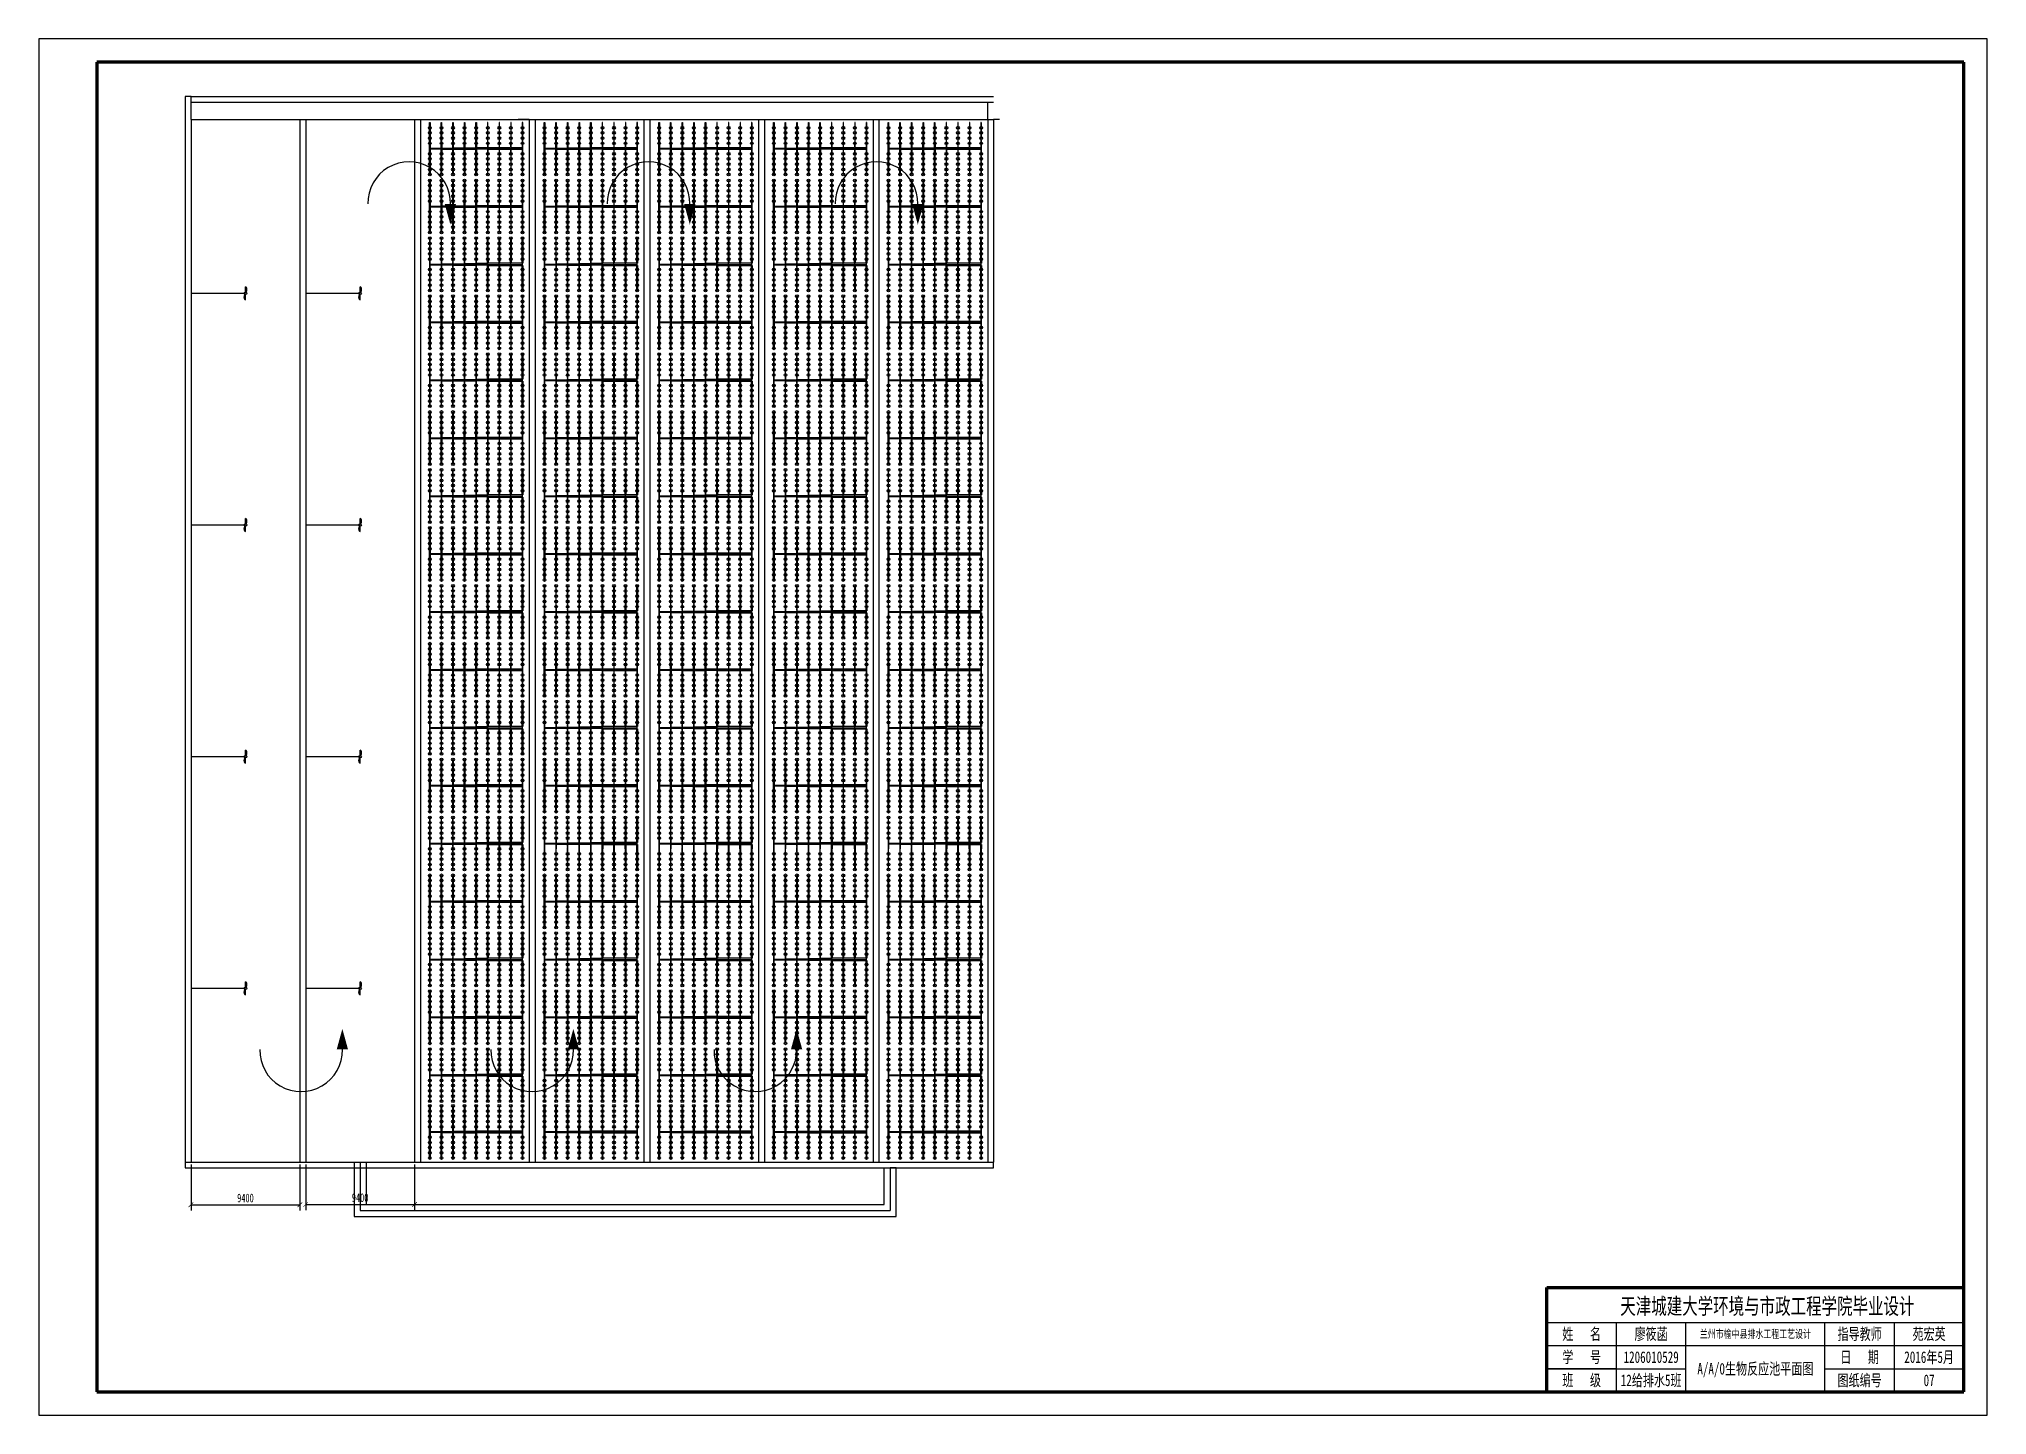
# Model space of a CAD drawing. Header units: millimetres. Extents: x -299291 to 688124, y -407813 to 623474.
# Drawn here: x -299291 to -131091, y 140 to 118940 of the extents above; entities that cross this region are included whole.
import ezdxf
from ezdxf.enums import TextEntityAlignment as Align

# ---------------------------------------------------------------- set-up
doc = ezdxf.new("R2010")
doc.units = ezdxf.units.MM
doc.linetypes.add('CENTER', pattern=[50.8, 31.75, -6.35, 6.35, -6.35])
doc.layers.add('轴线', color=6, linetype='CENTER')
doc.layers.add('边框粗', color=7, linetype='Continuous', lineweight=100)
doc.styles.add('长仿宋', font='simfang.ttf', dxfattribs={"width": 0.7})
doc.styles.add('长仿宋体', font='simfang.ttf', dxfattribs={"width": 0.7})
doc.dimstyles.new('副本ISO-25', dxfattribs={"dimtxt": 750, "dimasz": 400, "dimexe": 500, "dimexo": 200, "dimgap": 200, "dimtad": 1, "dimdec": 1, "dimdsep": 46, "dimtxsty": '长仿宋', "dimblk": 'ARCHTICK', "dimcen": 200, "dimadec": 0, "dimazin": 0, "dimtfac": 1, "dimtdec": 1, "dimtmove": 0, "dimatfit": 3, "dimldrblk": 'ARCHTICK', "dimfxl": 1, "dimarcsym": 0})

msp = doc.modelspace()

# ---------------------------------------------------------------- texts
at = {"lineweight": -3, "style": '长仿宋体', "width": 0.7}
for s, height, p in [('天津城建大学环境与市政工程学院毕业设计', 1400, (-150056.605, 9542.941)), ('姓   名', 1000, (-166090.955, 7140.137)), ('廖筱菡', 1000, (-160090.955, 7140.137)), ('指导教师', 1000, (-142090.955, 7140.137)), ('苑宏英', 1000, (-136090.955, 7140.137)), ('学   号', 1000, (-166090.955, 5140.137)), ('1206010529', 1000, (-160090.955, 5140.137)), ('日   期', 1000, (-142090.955, 5140.137)), ('2016年5月', 1000, (-136090.955, 5140.137)), ('班   级', 1000, (-166090.955, 3140.137)), ('12给排水5班', 1000, (-160090.955, 3140.137)), ('A/A/0生物反应池平面图', 1000, (-151090.955, 4140.137)), ('图纸编号', 1000, (-142090.955, 3140.137)), ('07', 1000, (-136090.955, 3140.137))]:
    msp.add_text(s, height=height, dxfattribs=at).set_placement(p, align=Align.MIDDLE_CENTER)
at = {"style": '长仿宋体', "width": 0.7}
msp.add_text('兰州市榆中县排水工程工艺设计', height=700, rotation=360, dxfattribs=at).set_placement((-151090.955, 7140.137), align=Align.MIDDLE_CENTER)

# ---------------------------------------------------------------- blocks, each defined once
blk = doc.blocks.new('_ArchTick')
at = {"color": 0, "linetype": 'ByBlock', "lineweight": 25, "const_width": 0.15}
blk.add_lwpolyline([(-0.5, -0.5), (0.5, 0.5)], dxfattribs=at)
blk = doc.blocks.new('*D175')
at = {"color": 0, "lineweight": -2, "ltscale": 10, "transparency": 16777216}
for p, q in [((-286161, 21780), (-286161, 17792)), ((-276761, 21780), (-276761, 17792)), ((-286161, 18292), (-276761, 18292))]:
    blk.add_line(p, q, dxfattribs=at)
at = {"layer": 'Defpoints', "color": 0, "ltscale": 10, "transparency": 16777216}
for p in [(-286161, 21980), (-276761, 21980), (-276761, 18292)]:
    blk.add_point(p, dxfattribs=at)
at = {"color": 0, "lineweight": -2, "ltscale": 10, "transparency": 16777216, "xscale": 400, "yscale": 400, "zscale": 400, "rotation": 180}
blk.add_blockref('_ArchTick', (-286161, 18292), dxfattribs=at)
at = {"color": 0, "lineweight": -2, "ltscale": 10, "transparency": 16777216, "xscale": 400, "yscale": 400, "zscale": 400}
blk.add_blockref('_ArchTick', (-276761, 18292), dxfattribs=at)
at = {"color": 0, "ltscale": 10, "transparency": 16777216, "insert": (-281461, 18872), "char_height": 750, "attachment_point": 5, "style": '长仿宋'}
blk.add_mtext('9400', dxfattribs=at)
blk = doc.blocks.new('*D176')
at = {"color": 0, "lineweight": -2, "ltscale": 10, "transparency": 16777216}
for p, q in [((-276261, 21780), (-276261, 17819)), ((-266861, 21780), (-266861, 17819)), ((-276261, 18319), (-266861, 18319))]:
    blk.add_line(p, q, dxfattribs=at)
at = {"layer": 'Defpoints', "color": 0, "ltscale": 10, "transparency": 16777216}
for p in [(-276261, 21980), (-266861, 21980), (-266861, 18319)]:
    blk.add_point(p, dxfattribs=at)
at = {"color": 0, "lineweight": -2, "ltscale": 10, "transparency": 16777216, "xscale": 400, "yscale": 400, "zscale": 400, "rotation": 180}
blk.add_blockref('_ArchTick', (-276261, 18319), dxfattribs=at)
at = {"color": 0, "lineweight": -2, "ltscale": 10, "transparency": 16777216, "xscale": 400, "yscale": 400, "zscale": 400}
blk.add_blockref('_ArchTick', (-266861, 18319), dxfattribs=at)
at = {"color": 0, "ltscale": 10, "transparency": 16777216, "insert": (-271561, 18898), "char_height": 750, "attachment_point": 5, "style": '长仿宋'}
blk.add_mtext('9400', dxfattribs=at)

# ---------------------------------------------------------------- dimensions: what is measured, and where the dimension line sits
at = {"color": 2, "ltscale": 10}
for base, p1, p2, picture, middle in [((-276761.202, 18292.384), (-286161.202, 21980.27), (-276761.202, 21980.27), '*D175', (-281461.202, 18871.669)), ((-266861.202, 18318.759), (-276261.202, 21980.27), (-266861.202, 21980.27), '*D176', (-271561.202, 18898.045))]:
    dim = msp.add_linear_dim(base=base, p1=p1, p2=p2, dimstyle='副本ISO-25', dxfattribs=at)
    dim.commit()
    dim.dimension.update_dxf_attribs({"geometry": picture, "text_midpoint": middle})

# ---------------------------------------------------------------- linework, layer by layer
at = {"ltscale": 10}
for p, q in [((-286161.202, 113980.27), (-286661.202, 113980.27)), ((-286661.202, 113980.27), (-286661.202, 21980.27)), ((-286161.202, 113480.27), (-286161.202, 113980.27)), ((-286161.202, 113980.27), (-216861.202, 113980.27)), ((-286161.202, 112480.27), (-286161.202, 113480.27)), ((-286161.202, 113480.27), (-216861.202, 113480.27)), ((-217361.202, 111980.27), (-217361.202, 113480.27)), ((-286161.202, 111980.27), (-286161.202, 112480.27)), ((-286161.202, 111980.27), (-276761.202, 111980.27)), ((-286161.202, 111980.27), (-286161.202, 21980.27)), ((-276761.202, 111980.27), (-276761.202, 96098.889)), ((-276761.202, 111980.27), (-276261.202, 111980.27)), ((-276261.202, 111980.27), (-276261.202, 94890.12)), ((-276261.202, 111980.27), (-266861.202, 111980.27)), ((-266861.202, 111980.27), (-266861.202, 88351.603)), ((-266861.202, 111980.27), (-266361.202, 111980.27)), ((-266361.202, 111980.27), (-266361.202, 87154.41)), ((-266361.202, 111980.27), (-256961.202, 111980.27)), ((-265558.257, 111730.27), (-265526.257, 111730.27)), ((-265558.257, 109930.27), (-265558.257, 111730.27)), ((-265526.257, 111730.27), (-265526.257, 109930.27)), ((-264558.257, 111730.27), (-264526.257, 111730.27)), ((-264558.257, 109930.27), (-264558.257, 111730.27)), ((-264526.257, 111730.27), (-264526.257, 109930.27)), ((-263558.257, 111730.27), (-263526.257, 111730.27)), ((-263558.257, 109930.27), (-263558.257, 111730.27)), ((-263526.257, 111730.27), (-263526.257, 109930.27)), ((-262558.257, 111730.27), (-262526.257, 111730.27)), ((-262558.257, 109930.27), (-262558.257, 111730.27)), ((-262526.257, 111730.27), (-262526.257, 109930.27)), ((-261558.257, 111730.27), (-261526.257, 111730.27)), ((-261558.257, 109930.27), (-261558.257, 111730.27)), ((-261526.257, 111730.27), (-261526.257, 109930.27)), ((-260526.257, 111730.27), (-260558.257, 111730.27)), ((-260558.257, 111730.27), (-260558.257, 109930.27)), ((-260526.257, 109930.27), (-260526.257, 111730.27)), ((-259526.257, 111730.27), (-259558.257, 111730.27)), ((-259558.257, 111730.27), (-259558.257, 109930.27)), ((-259526.257, 109930.27), (-259526.257, 111730.27)), ((-258526.257, 111730.27), (-258558.257, 111730.27)), ((-258558.257, 111730.27), (-258558.257, 109930.27)), ((-258526.257, 109930.27), (-258526.257, 111730.27)), ((-256961.202, 111980.27), (-257911.202, 111980.27)), ((-257526.257, 111730.27), (-257558.257, 111730.27)), ((-257558.257, 111730.27), (-257558.257, 109930.27)), ((-257526.257, 109930.27), (-257526.257, 111730.27)), ((-256961.202, 111980.27), (-256961.202, 90653.898)), ((-256961.202, 111980.27), (-256461.202, 111980.27)), ((-256461.202, 111980.27), (-256461.202, 96363.589)), ((-256461.202, 111980.27), (-247061.202, 111980.27)), ((-256461.202, 111980.27), (-256461.202, 87154.41)), ((-255658.257, 111730.27), (-255626.257, 111730.27)), ((-255658.257, 109930.27), (-255658.257, 111730.27)), ((-255626.257, 111730.27), (-255626.257, 109930.27)), ((-254658.257, 111730.27), (-254626.257, 111730.27)), ((-254658.257, 109930.27), (-254658.257, 111730.27)), ((-254626.257, 111730.27), (-254626.257, 109930.27)), ((-253658.257, 111730.27), (-253626.257, 111730.27)), ((-253658.257, 109930.27), (-253658.257, 111730.27)), ((-253626.257, 111730.27), (-253626.257, 109930.27)), ((-252658.257, 111730.27), (-252626.257, 111730.27)), ((-252658.257, 109930.27), (-252658.257, 111730.27)), ((-252626.257, 111730.27), (-252626.257, 109930.27)), ((-251658.257, 111730.27), (-251626.257, 111730.27)), ((-251658.257, 109930.27), (-251658.257, 111730.27)), ((-251626.257, 111730.27), (-251626.257, 109930.27)), ((-250626.257, 111730.27), (-250658.257, 111730.27)), ((-250658.257, 111730.27), (-250658.257, 109930.27)), ((-250626.257, 109930.27), (-250626.257, 111730.27)), ((-249626.257, 111730.27), (-249658.257, 111730.27)), ((-249658.257, 111730.27), (-249658.257, 109930.27)), ((-249626.257, 109930.27), (-249626.257, 111730.27)), ((-248626.257, 111730.27), (-248658.257, 111730.27)), ((-248658.257, 111730.27), (-248658.257, 109930.27)), ((-248626.257, 109930.27), (-248626.257, 111730.27)), ((-247626.257, 111730.27), (-247658.257, 111730.27)), ((-247658.257, 111730.27), (-247658.257, 109930.27)), ((-247626.257, 109930.27), (-247626.257, 111730.27)), ((-247061.202, 111980.27), (-247061.202, 92956.193)), ((-247061.202, 111980.27), (-246561.202, 111980.27)), ((-247061.202, 111980.27), (-247061.202, 90653.898)), ((-246561.202, 111980.27), (-246561.202, 92772.009)), ((-246561.202, 111980.27), (-237161.202, 111980.27)), ((-246561.202, 111980.27), (-246561.202, 87154.41)), ((-245758.257, 111730.27), (-245726.257, 111730.27)), ((-245758.257, 109930.27), (-245758.257, 111730.27)), ((-245726.257, 111730.27), (-245726.257, 109930.27)), ((-244758.257, 111730.27), (-244726.257, 111730.27)), ((-244758.257, 109930.27), (-244758.257, 111730.27)), ((-244726.257, 111730.27), (-244726.257, 109930.27)), ((-243758.257, 111730.27), (-243726.257, 111730.27)), ((-243758.257, 109930.27), (-243758.257, 111730.27)), ((-243726.257, 111730.27), (-243726.257, 109930.27)), ((-242758.257, 111730.27), (-242726.257, 111730.27)), ((-242758.257, 109930.27), (-242758.257, 111730.27)), ((-242726.257, 111730.27), (-242726.257, 109930.27)), ((-241758.257, 111730.27), (-241726.257, 111730.27)), ((-241758.257, 109930.27), (-241758.257, 111730.27)), ((-241726.257, 111730.27), (-241726.257, 109930.27)), ((-240726.257, 111730.27), (-240758.257, 111730.27)), ((-240758.257, 111730.27), (-240758.257, 109930.27)), ((-240726.257, 109930.27), (-240726.257, 111730.27)), ((-239726.257, 111730.27), (-239758.257, 111730.27)), ((-239758.257, 111730.27), (-239758.257, 109930.27)), ((-239726.257, 109930.27), (-239726.257, 111730.27)), ((-238726.257, 111730.27), (-238758.257, 111730.27)), ((-238758.257, 111730.27), (-238758.257, 109930.27)), ((-238726.257, 109930.27), (-238726.257, 111730.27)), ((-237726.257, 111730.27), (-237758.257, 111730.27)), ((-237758.257, 111730.27), (-237758.257, 109930.27)), ((-237726.257, 109930.27), (-237726.257, 111730.27)), ((-237161.202, 111980.27), (-237161.202, 89416.118)), ((-237161.202, 111980.27), (-236661.202, 111980.27)), ((-237161.202, 111980.27), (-237161.202, 90653.898)), ((-236661.202, 111980.27), (-236661.202, 90310.368)), ((-236661.202, 111980.27), (-227261.202, 111980.27)), ((-236661.202, 111980.27), (-236661.202, 87154.41)), ((-235858.257, 111730.27), (-235826.257, 111730.27)), ((-235858.257, 109930.27), (-235858.257, 111730.27)), ((-235826.257, 111730.27), (-235826.257, 109930.27)), ((-234858.257, 111730.27), (-234826.257, 111730.27)), ((-234858.257, 109930.27), (-234858.257, 111730.27)), ((-234826.257, 111730.27), (-234826.257, 109930.27)), ((-233858.257, 111730.27), (-233826.257, 111730.27)), ((-233858.257, 109930.27), (-233858.257, 111730.27)), ((-233826.257, 111730.27), (-233826.257, 109930.27)), ((-232858.257, 111730.27), (-232826.257, 111730.27)), ((-232858.257, 109930.27), (-232858.257, 111730.27)), ((-232826.257, 111730.27), (-232826.257, 109930.27)), ((-231858.257, 111730.27), (-231826.257, 111730.27)), ((-231858.257, 109930.27), (-231858.257, 111730.27)), ((-231826.257, 111730.27), (-231826.257, 109930.27)), ((-230826.257, 111730.27), (-230858.257, 111730.27)), ((-230858.257, 111730.27), (-230858.257, 109930.27)), ((-230826.257, 109930.27), (-230826.257, 111730.27)), ((-229826.257, 111730.27), (-229858.257, 111730.27)), ((-229858.257, 111730.27), (-229858.257, 109930.27)), ((-229826.257, 109930.27), (-229826.257, 111730.27)), ((-228826.257, 111730.27), (-228858.257, 111730.27)), ((-228858.257, 111730.27), (-228858.257, 109930.27)), ((-228826.257, 109930.27), (-228826.257, 111730.27)), ((-227826.257, 111730.27), (-227858.257, 111730.27)), ((-227858.257, 111730.27), (-227858.257, 109930.27)), ((-227826.257, 109930.27), (-227826.257, 111730.27)), ((-227261.202, 111980.27), (-227261.202, 87627.619)), ((-227261.202, 111980.27), (-226761.202, 111980.27)), ((-227261.202, 111980.27), (-227261.202, 90653.898)), ((-227011.202, 111980.27), (-226008.786, 111980.27)), ((-226761.202, 111980.27), (-226761.202, 85302.57)), ((-226761.202, 111980.27), (-217361.202, 111980.27)), ((-226761.202, 111980.27), (-226761.202, 87154.41)), ((-225958.257, 111730.27), (-225926.257, 111730.27)), ((-225958.257, 109930.27), (-225958.257, 111730.27)), ((-225926.257, 111730.27), (-225926.257, 109930.27)), ((-224958.257, 111730.27), (-224926.257, 111730.27)), ((-224958.257, 109930.27), (-224958.257, 111730.27)), ((-224926.257, 111730.27), (-224926.257, 109930.27)), ((-223958.257, 111730.27), (-223926.257, 111730.27)), ((-223958.257, 109930.27), (-223958.257, 111730.27)), ((-223926.257, 111730.27), (-223926.257, 109930.27)), ((-222958.257, 111730.27), (-222926.257, 111730.27)), ((-222958.257, 109930.27), (-222958.257, 111730.27)), ((-222926.257, 111730.27), (-222926.257, 109930.27)), ((-221958.257, 111730.27), (-221926.257, 111730.27)), ((-221958.257, 109930.27), (-221958.257, 111730.27)), ((-221926.257, 111730.27), (-221926.257, 109930.27)), ((-220926.257, 111730.27), (-220958.257, 111730.27)), ((-220958.257, 111730.27), (-220958.257, 109930.27)), ((-220926.257, 109930.27), (-220926.257, 111730.27)), ((-219926.257, 111730.27), (-219958.257, 111730.27)), ((-219958.257, 111730.27), (-219958.257, 109930.27)), ((-219926.257, 109930.27), (-219926.257, 111730.27)), ((-218926.257, 111730.27), (-218958.257, 111730.27)), ((-218958.257, 111730.27), (-218958.257, 109930.27)), ((-218926.257, 109930.27), (-218926.257, 111730.27)), ((-217926.257, 111730.27), (-217958.257, 111730.27)), ((-217958.257, 111730.27), (-217958.257, 109930.27)), ((-217926.257, 109930.27), (-217926.257, 111730.27)), ((-217361.202, 111980.27), (-217361.202, 87091.069)), ((-217361.202, 111980.27), (-216861.202, 111980.27)), ((-217361.202, 111980.27), (-217361.202, 90653.898)), ((-216861.202, 111980.27), (-216861.202, 84229.47)), ((-216361.202, 111980.27), (-216861.202, 111980.27)), ((-216861.202, 111980.27), (-216861.202, 84229.47)), ((-265567.257, 109030.27), (-265567.257, 109930.27)), ((-265567.257, 109930.27), (-265558.257, 109930.27)), ((-265517.257, 109480.27), (-265542.2, 109480.27)), ((-265526.257, 109930.27), (-265517.257, 109930.27)), ((-265517.257, 109930.27), (-265517.257, 109510.27)), ((-265517.257, 109510.27), (-264567.257, 109510.27)), ((-265517.257, 109480.27), (-257517.257, 109480.27)), ((-265517.257, 109450.27), (-265517.257, 109030.27)), ((-265517.257, 109450.27), (-264567.257, 109450.27)), ((-264567.257, 109510.27), (-264567.257, 109930.27)), ((-264567.257, 109930.27), (-264558.257, 109930.27)), ((-264567.257, 109030.27), (-264567.257, 109450.27)), ((-264526.257, 109930.27), (-264517.257, 109930.27)), ((-264517.257, 109930.27), (-264517.257, 109525.27)), ((-264517.257, 109525.27), (-263567.257, 109525.27)), ((-264517.257, 109435.27), (-264517.257, 109030.27)), ((-264517.257, 109435.27), (-263567.257, 109435.27)), ((-263567.257, 109525.27), (-263567.257, 109930.27)), ((-263567.257, 109930.27), (-263558.257, 109930.27)), ((-263567.257, 109030.27), (-263567.257, 109435.27)), ((-263526.257, 109930.27), (-263517.257, 109930.27)), ((-263517.257, 109930.27), (-263517.257, 109535.27)), ((-263517.257, 109535.27), (-262567.257, 109535.27)), ((-263517.257, 109425.27), (-263517.257, 109030.27)), ((-263517.257, 109425.27), (-262567.257, 109425.27)), ((-262567.257, 109535.27), (-262567.257, 109930.27)), ((-262567.257, 109930.27), (-262558.257, 109930.27)), ((-262567.257, 109030.27), (-262567.257, 109425.27)), ((-262526.257, 109930.27), (-262517.257, 109930.27)), ((-262517.257, 109930.27), (-262517.257, 109545.27)), ((-262517.257, 109545.27), (-261567.257, 109545.27)), ((-262517.257, 109415.27), (-262517.257, 109030.27)), ((-262517.257, 109415.27), (-261567.257, 109415.27)), ((-261567.257, 109545.27), (-261567.257, 109930.27)), ((-261567.257, 109930.27), (-261558.257, 109930.27)), ((-261567.257, 109030.27), (-261567.257, 109415.27)), ((-261526.257, 109930.27), (-261517.257, 109930.27)), ((-261517.257, 109930.27), (-261517.257, 109545.27)), ((-260567.257, 109545.27), (-261517.257, 109545.27)), ((-261517.257, 109415.27), (-261517.257, 109030.27)), ((-260567.257, 109415.27), (-261517.257, 109415.27)), ((-260558.257, 109930.27), (-260567.257, 109930.27)), ((-260567.257, 109930.27), (-260567.257, 109545.27)), ((-260567.257, 109415.27), (-260567.257, 109030.27)), ((-260517.257, 109930.27), (-260526.257, 109930.27)), ((-260517.257, 109575.27), (-260517.257, 109930.27)), ((-260517.257, 109575.27), (-259567.257, 109575.27)), ((-260517.257, 109030.27), (-260517.257, 109385.27)), ((-259567.257, 109385.27), (-260517.257, 109385.27)), ((-259558.257, 109930.27), (-259567.257, 109930.27)), ((-259567.257, 109930.27), (-259567.257, 109575.27)), ((-259567.257, 109385.27), (-259567.257, 109030.27)), ((-259517.257, 109930.27), (-259526.257, 109930.27)), ((-259517.257, 109575.27), (-259517.257, 109930.27)), ((-259517.257, 109575.27), (-258567.257, 109575.27)), ((-259517.257, 109030.27), (-259517.257, 109385.27)), ((-258567.257, 109385.27), (-259517.257, 109385.27)), ((-258558.257, 109930.27), (-258567.257, 109930.27)), ((-258567.257, 109930.27), (-258567.257, 109575.27)), ((-258567.257, 109385.27), (-258567.257, 109030.27)), ((-258517.257, 109930.27), (-258526.257, 109930.27)), ((-258517.257, 109575.27), (-258517.257, 109930.27)), ((-258517.257, 109575.27), (-257567.257, 109575.27)), ((-258517.257, 109030.27), (-258517.257, 109385.27)), ((-257567.257, 109385.27), (-258517.257, 109385.27)), ((-257558.257, 109930.27), (-257567.257, 109930.27)), ((-257567.257, 109930.27), (-257567.257, 109575.27)), ((-257567.257, 109385.27), (-257567.257, 109030.27)), ((-257517.257, 109930.27), (-257526.257, 109930.27)), ((-257517.257, 109575.27), (-257517.257, 109930.27)), ((-257517.257, 109030.27), (-257517.257, 109385.27)), ((-255667.257, 109030.27), (-255667.257, 109930.27)), ((-255667.257, 109930.27), (-255658.257, 109930.27)), ((-255617.257, 109480.27), (-255642.2, 109480.27)), ((-255626.257, 109930.27), (-255617.257, 109930.27)), ((-255617.257, 109930.27), (-255617.257, 109510.27)), ((-255617.257, 109510.27), (-254667.257, 109510.27)), ((-255617.257, 109480.27), (-247617.257, 109480.27)), ((-255617.257, 109450.27), (-255617.257, 109030.27)), ((-255617.257, 109450.27), (-254667.257, 109450.27)), ((-254667.257, 109510.27), (-254667.257, 109930.27)), ((-254667.257, 109930.27), (-254658.257, 109930.27)), ((-254667.257, 109030.27), (-254667.257, 109450.27)), ((-254626.257, 109930.27), (-254617.257, 109930.27)), ((-254617.257, 109930.27), (-254617.257, 109525.27)), ((-254617.257, 109525.27), (-253667.257, 109525.27)), ((-254617.257, 109435.27), (-254617.257, 109030.27)), ((-254617.257, 109435.27), (-253667.257, 109435.27)), ((-253667.257, 109525.27), (-253667.257, 109930.27)), ((-253667.257, 109930.27), (-253658.257, 109930.27)), ((-253667.257, 109030.27), (-253667.257, 109435.27)), ((-253626.257, 109930.27), (-253617.257, 109930.27)), ((-253617.257, 109930.27), (-253617.257, 109535.27)), ((-253617.257, 109535.27), (-252667.257, 109535.27)), ((-253617.257, 109425.27), (-253617.257, 109030.27)), ((-253617.257, 109425.27), (-252667.257, 109425.27)), ((-252667.257, 109535.27), (-252667.257, 109930.27)), ((-252667.257, 109930.27), (-252658.257, 109930.27)), ((-252667.257, 109030.27), (-252667.257, 109425.27)), ((-252626.257, 109930.27), (-252617.257, 109930.27)), ((-252617.257, 109930.27), (-252617.257, 109545.27)), ((-252617.257, 109545.27), (-251667.257, 109545.27)), ((-252617.257, 109415.27), (-252617.257, 109030.27)), ((-252617.257, 109415.27), (-251667.257, 109415.27)), ((-251667.257, 109545.27), (-251667.257, 109930.27)), ((-251667.257, 109930.27), (-251658.257, 109930.27)), ((-251667.257, 109030.27), (-251667.257, 109415.27)), ((-251626.257, 109930.27), (-251617.257, 109930.27)), ((-251617.257, 109930.27), (-251617.257, 109545.27)), ((-250667.257, 109545.27), (-251617.257, 109545.27)), ((-251617.257, 109415.27), (-251617.257, 109030.27)), ((-250667.257, 109415.27), (-251617.257, 109415.27)), ((-250658.257, 109930.27), (-250667.257, 109930.27)), ((-250667.257, 109930.27), (-250667.257, 109545.27)), ((-250667.257, 109415.27), (-250667.257, 109030.27)), ((-250617.257, 109930.27), (-250626.257, 109930.27)), ((-250617.257, 109575.27), (-250617.257, 109930.27)), ((-250617.257, 109575.27), (-249667.257, 109575.27)), ((-250617.257, 109030.27), (-250617.257, 109385.27)), ((-249667.257, 109385.27), (-250617.257, 109385.27)), ((-249658.257, 109930.27), (-249667.257, 109930.27)), ((-249667.257, 109930.27), (-249667.257, 109575.27)), ((-249667.257, 109385.27), (-249667.257, 109030.27)), ((-249617.257, 109930.27), (-249626.257, 109930.27)), ((-249617.257, 109575.27), (-249617.257, 109930.27)), ((-249617.257, 109575.27), (-248667.257, 109575.27)), ((-249617.257, 109030.27), (-249617.257, 109385.27)), ((-248667.257, 109385.27), (-249617.257, 109385.27)), ((-248658.257, 109930.27), (-248667.257, 109930.27)), ((-248667.257, 109930.27), (-248667.257, 109575.27)), ((-248667.257, 109385.27), (-248667.257, 109030.27)), ((-248617.257, 109930.27), (-248626.257, 109930.27)), ((-248617.257, 109575.27), (-248617.257, 109930.27)), ((-248617.257, 109575.27), (-247667.257, 109575.27)), ((-248617.257, 109030.27), (-248617.257, 109385.27)), ((-247667.257, 109385.27), (-248617.257, 109385.27)), ((-247658.257, 109930.27), (-247667.257, 109930.27)), ((-247667.257, 109930.27), (-247667.257, 109575.27)), ((-247667.257, 109385.27), (-247667.257, 109030.27)), ((-247617.257, 109930.27), (-247626.257, 109930.27)), ((-247617.257, 109575.27), (-247617.257, 109930.27)), ((-247617.257, 109030.27), (-247617.257, 109385.27)), ((-245767.257, 109030.27), (-245767.257, 109930.27)), ((-245767.257, 109930.27), (-245758.257, 109930.27)), ((-245717.257, 109480.27), (-245742.2, 109480.27)), ((-245726.257, 109930.27), (-245717.257, 109930.27)), ((-245717.257, 109930.27), (-245717.257, 109510.27)), ((-245717.257, 109510.27), (-244767.257, 109510.27)), ((-245717.257, 109480.27), (-237717.257, 109480.27)), ((-245717.257, 109450.27), (-245717.257, 109030.27)), ((-245717.257, 109450.27), (-244767.257, 109450.27)), ((-244767.257, 109510.27), (-244767.257, 109930.27)), ((-244767.257, 109930.27), (-244758.257, 109930.27)), ((-244767.257, 109030.27), (-244767.257, 109450.27)), ((-244726.257, 109930.27), (-244717.257, 109930.27)), ((-244717.257, 109930.27), (-244717.257, 109525.27)), ((-244717.257, 109525.27), (-243767.257, 109525.27)), ((-244717.257, 109435.27), (-244717.257, 109030.27)), ((-244717.257, 109435.27), (-243767.257, 109435.27)), ((-243767.257, 109525.27), (-243767.257, 109930.27)), ((-243767.257, 109930.27), (-243758.257, 109930.27)), ((-243767.257, 109030.27), (-243767.257, 109435.27)), ((-243726.257, 109930.27), (-243717.257, 109930.27)), ((-243717.257, 109930.27), (-243717.257, 109535.27)), ((-243717.257, 109535.27), (-242767.257, 109535.27)), ((-243717.257, 109425.27), (-243717.257, 109030.27)), ((-243717.257, 109425.27), (-242767.257, 109425.27)), ((-242767.257, 109535.27), (-242767.257, 109930.27)), ((-242767.257, 109930.27), (-242758.257, 109930.27)), ((-242767.257, 109030.27), (-242767.257, 109425.27)), ((-242726.257, 109930.27), (-242717.257, 109930.27)), ((-242717.257, 109930.27), (-242717.257, 109545.27)), ((-242717.257, 109545.27), (-241767.257, 109545.27)), ((-242717.257, 109415.27), (-242717.257, 109030.27)), ((-242717.257, 109415.27), (-241767.257, 109415.27)), ((-241767.257, 109545.27), (-241767.257, 109930.27)), ((-241767.257, 109930.27), (-241758.257, 109930.27)), ((-241767.257, 109030.27), (-241767.257, 109415.27)), ((-241726.257, 109930.27), (-241717.257, 109930.27)), ((-241717.257, 109930.27), (-241717.257, 109545.27)), ((-240767.257, 109545.27), (-241717.257, 109545.27)), ((-241717.257, 109415.27), (-241717.257, 109030.27)), ((-240767.257, 109415.27), (-241717.257, 109415.27)), ((-240758.257, 109930.27), (-240767.257, 109930.27)), ((-240767.257, 109930.27), (-240767.257, 109545.27)), ((-240767.257, 109415.27), (-240767.257, 109030.27)), ((-240717.257, 109930.27), (-240726.257, 109930.27)), ((-240717.257, 109575.27), (-240717.257, 109930.27)), ((-240717.257, 109575.27), (-239767.257, 109575.27)), ((-240717.257, 109030.27), (-240717.257, 109385.27)), ((-239767.257, 109385.27), (-240717.257, 109385.27)), ((-239758.257, 109930.27), (-239767.257, 109930.27)), ((-239767.257, 109930.27), (-239767.257, 109575.27)), ((-239767.257, 109385.27), (-239767.257, 109030.27)), ((-239717.257, 109930.27), (-239726.257, 109930.27)), ((-239717.257, 109575.27), (-239717.257, 109930.27)), ((-239717.257, 109575.27), (-238767.257, 109575.27)), ((-239717.257, 109030.27), (-239717.257, 109385.27)), ((-238767.257, 109385.27), (-239717.257, 109385.27)), ((-238758.257, 109930.27), (-238767.257, 109930.27)), ((-238767.257, 109930.27), (-238767.257, 109575.27)), ((-238767.257, 109385.27), (-238767.257, 109030.27)), ((-238717.257, 109930.27), (-238726.257, 109930.27)), ((-238717.257, 109575.27), (-238717.257, 109930.27)), ((-238717.257, 109575.27), (-237767.257, 109575.27)), ((-238717.257, 109030.27), (-238717.257, 109385.27)), ((-237767.257, 109385.27), (-238717.257, 109385.27)), ((-237758.257, 109930.27), (-237767.257, 109930.27)), ((-237767.257, 109930.27), (-237767.257, 109575.27)), ((-237767.257, 109385.27), (-237767.257, 109030.27)), ((-237717.257, 109930.27), (-237726.257, 109930.27)), ((-237717.257, 109575.27), (-237717.257, 109930.27)), ((-237717.257, 109030.27), (-237717.257, 109385.27)), ((-235867.257, 109030.27), (-235867.257, 109930.27)), ((-235867.257, 109930.27), (-235858.257, 109930.27)), ((-235817.257, 109480.27), (-235842.2, 109480.27)), ((-235826.257, 109930.27), (-235817.257, 109930.27)), ((-235817.257, 109930.27), (-235817.257, 109510.27)), ((-235817.257, 109510.27), (-234867.257, 109510.27)), ((-235817.257, 109480.27), (-227817.257, 109480.27)), ((-235817.257, 109450.27), (-235817.257, 109030.27)), ((-235817.257, 109450.27), (-234867.257, 109450.27)), ((-234867.257, 109510.27), (-234867.257, 109930.27)), ((-234867.257, 109930.27), (-234858.257, 109930.27)), ((-234867.257, 109030.27), (-234867.257, 109450.27)), ((-234826.257, 109930.27), (-234817.257, 109930.27)), ((-234817.257, 109930.27), (-234817.257, 109525.27)), ((-234817.257, 109525.27), (-233867.257, 109525.27)), ((-234817.257, 109435.27), (-234817.257, 109030.27)), ((-234817.257, 109435.27), (-233867.257, 109435.27)), ((-233867.257, 109525.27), (-233867.257, 109930.27)), ((-233867.257, 109930.27), (-233858.257, 109930.27)), ((-233867.257, 109030.27), (-233867.257, 109435.27)), ((-233826.257, 109930.27), (-233817.257, 109930.27)), ((-233817.257, 109930.27), (-233817.257, 109535.27)), ((-233817.257, 109535.27), (-232867.257, 109535.27)), ((-233817.257, 109425.27), (-233817.257, 109030.27)), ((-233817.257, 109425.27), (-232867.257, 109425.27)), ((-232867.257, 109535.27), (-232867.257, 109930.27)), ((-232867.257, 109930.27), (-232858.257, 109930.27)), ((-232867.257, 109030.27), (-232867.257, 109425.27)), ((-232826.257, 109930.27), (-232817.257, 109930.27)), ((-232817.257, 109930.27), (-232817.257, 109545.27)), ((-232817.257, 109545.27), (-231867.257, 109545.27)), ((-232817.257, 109415.27), (-232817.257, 109030.27)), ((-232817.257, 109415.27), (-231867.257, 109415.27)), ((-231867.257, 109545.27), (-231867.257, 109930.27)), ((-231867.257, 109930.27), (-231858.257, 109930.27)), ((-231867.257, 109030.27), (-231867.257, 109415.27)), ((-231826.257, 109930.27), (-231817.257, 109930.27)), ((-231817.257, 109930.27), (-231817.257, 109545.27)), ((-230867.257, 109545.27), (-231817.257, 109545.27)), ((-231817.257, 109415.27), (-231817.257, 109030.27)), ((-230867.257, 109415.27), (-231817.257, 109415.27)), ((-230858.257, 109930.27), (-230867.257, 109930.27)), ((-230867.257, 109930.27), (-230867.257, 109545.27)), ((-230867.257, 109415.27), (-230867.257, 109030.27)), ((-230817.257, 109930.27), (-230826.257, 109930.27)), ((-230817.257, 109575.27), (-230817.257, 109930.27)), ((-230817.257, 109575.27), (-229867.257, 109575.27)), ((-230817.257, 109030.27), (-230817.257, 109385.27)), ((-229867.257, 109385.27), (-230817.257, 109385.27)), ((-229858.257, 109930.27), (-229867.257, 109930.27)), ((-229867.257, 109930.27), (-229867.257, 109575.27)), ((-229867.257, 109385.27), (-229867.257, 109030.27)), ((-229817.257, 109930.27), (-229826.257, 109930.27)), ((-229817.257, 109575.27), (-229817.257, 109930.27)), ((-229817.257, 109575.27), (-228867.257, 109575.27)), ((-229817.257, 109030.27), (-229817.257, 109385.27)), ((-228867.257, 109385.27), (-229817.257, 109385.27)), ((-228858.257, 109930.27), (-228867.257, 109930.27)), ((-228867.257, 109930.27), (-228867.257, 109575.27)), ((-228867.257, 109385.27), (-228867.257, 109030.27)), ((-228817.257, 109930.27), (-228826.257, 109930.27)), ((-228817.257, 109575.27), (-228817.257, 109930.27)), ((-228817.257, 109575.27), (-227867.257, 109575.27)), ((-228817.257, 109030.27), (-228817.257, 109385.27)), ((-227867.257, 109385.27), (-228817.257, 109385.27)), ((-227858.257, 109930.27), (-227867.257, 109930.27)), ((-227867.257, 109930.27), (-227867.257, 109575.27)), ((-227867.257, 109385.27), (-227867.257, 109030.27)), ((-227817.257, 109930.27), (-227826.257, 109930.27)), ((-227817.257, 109575.27), (-227817.257, 109930.27)), ((-227817.257, 109030.27), (-227817.257, 109385.27)), ((-225967.257, 109030.27), (-225967.257, 109930.27)), ((-225967.257, 109930.27), (-225958.257, 109930.27)), ((-225917.257, 109480.27), (-225942.2, 109480.27)), ((-225926.257, 109930.27), (-225917.257, 109930.27)), ((-225917.257, 109930.27), (-225917.257, 109510.27)), ((-225917.257, 109510.27), (-224967.257, 109510.27)), ((-225917.257, 109480.27), (-217917.257, 109480.27)), ((-225917.257, 109450.27), (-225917.257, 109030.27)), ((-225917.257, 109450.27), (-224967.257, 109450.27)), ((-224967.257, 109510.27), (-224967.257, 109930.27)), ((-224967.257, 109930.27), (-224958.257, 109930.27)), ((-224967.257, 109030.27), (-224967.257, 109450.27)), ((-224926.257, 109930.27), (-224917.257, 109930.27)), ((-224917.257, 109930.27), (-224917.257, 109525.27)), ((-224917.257, 109525.27), (-223967.257, 109525.27)), ((-224917.257, 109435.27), (-224917.257, 109030.27)), ((-224917.257, 109435.27), (-223967.257, 109435.27)), ((-223967.257, 109525.27), (-223967.257, 109930.27)), ((-223967.257, 109930.27), (-223958.257, 109930.27)), ((-223967.257, 109030.27), (-223967.257, 109435.27)), ((-223926.257, 109930.27), (-223917.257, 109930.27)), ((-223917.257, 109930.27), (-223917.257, 109535.27)), ((-223917.257, 109535.27), (-222967.257, 109535.27)), ((-223917.257, 109425.27), (-223917.257, 109030.27)), ((-223917.257, 109425.27), (-222967.257, 109425.27)), ((-222967.257, 109535.27), (-222967.257, 109930.27)), ((-222967.257, 109930.27), (-222958.257, 109930.27)), ((-222967.257, 109030.27), (-222967.257, 109425.27)), ((-222926.257, 109930.27), (-222917.257, 109930.27)), ((-222917.257, 109930.27), (-222917.257, 109545.27)), ((-222917.257, 109545.27), (-221967.257, 109545.27)), ((-222917.257, 109415.27), (-222917.257, 109030.27)), ((-222917.257, 109415.27), (-221967.257, 109415.27)), ((-221967.257, 109545.27), (-221967.257, 109930.27)), ((-221967.257, 109930.27), (-221958.257, 109930.27)), ((-221967.257, 109030.27), (-221967.257, 109415.27)), ((-221926.257, 109930.27), (-221917.257, 109930.27)), ((-221917.257, 109930.27), (-221917.257, 109545.27)), ((-220967.257, 109545.27), (-221917.257, 109545.27)), ((-221917.257, 109415.27), (-221917.257, 109030.27)), ((-220967.257, 109415.27), (-221917.257, 109415.27)), ((-220958.257, 109930.27), (-220967.257, 109930.27)), ((-220967.257, 109930.27), (-220967.257, 109545.27)), ((-220967.257, 109415.27), (-220967.257, 109030.27)), ((-220917.257, 109930.27), (-220926.257, 109930.27)), ((-220917.257, 109575.27), (-220917.257, 109930.27)), ((-220917.257, 109575.27), (-219967.257, 109575.27)), ((-220917.257, 109030.27), (-220917.257, 109385.27)), ((-219967.257, 109385.27), (-220917.257, 109385.27)), ((-219958.257, 109930.27), (-219967.257, 109930.27)), ((-219967.257, 109930.27), (-219967.257, 109575.27)), ((-219967.257, 109385.27), (-219967.257, 109030.27)), ((-219917.257, 109930.27), (-219926.257, 109930.27)), ((-219917.257, 109575.27), (-219917.257, 109930.27)), ((-219917.257, 109575.27), (-218967.257, 109575.27)), ((-219917.257, 109030.27), (-219917.257, 109385.27)), ((-218967.257, 109385.27), (-219917.257, 109385.27)), ((-218958.257, 109930.27), (-218967.257, 109930.27)), ((-218967.257, 109930.27), (-218967.257, 109575.27)), ((-218967.257, 109385.27), (-218967.257, 109030.27)), ((-218917.257, 109930.27), (-218926.257, 109930.27)), ((-218917.257, 109575.27), (-218917.257, 109930.27)), ((-218917.257, 109575.27), (-217967.257, 109575.27)), ((-218917.257, 109030.27), (-218917.257, 109385.27)), ((-217967.257, 109385.27), (-218917.257, 109385.27)), ((-217958.257, 109930.27), (-217967.257, 109930.27)), ((-217967.257, 109930.27), (-217967.257, 109575.27)), ((-217967.257, 109385.27), (-217967.257, 109030.27)), ((-217917.257, 109930.27), (-217926.257, 109930.27)), ((-217917.257, 109575.27), (-217917.257, 109930.27)), ((-217917.257, 109030.27), (-217917.257, 109385.27)), ((-265558.257, 109030.27), (-265567.257, 109030.27)), ((-265558.257, 107230.27), (-265558.257, 109030.27)), ((-265517.257, 109030.27), (-265526.257, 109030.27)), ((-265526.257, 109030.27), (-265526.257, 107230.27)), ((-264558.257, 109030.27), (-264567.257, 109030.27)), ((-264558.257, 107230.27), (-264558.257, 109030.27)), ((-264517.257, 109030.27), (-264526.257, 109030.27)), ((-264526.257, 109030.27), (-264526.257, 107230.27)), ((-263558.257, 109030.27), (-263567.257, 109030.27)), ((-263558.257, 107230.27), (-263558.257, 109030.27)), ((-263517.257, 109030.27), (-263526.257, 109030.27)), ((-263526.257, 109030.27), (-263526.257, 107230.27)), ((-262558.257, 109030.27), (-262567.257, 109030.27)), ((-262558.257, 107230.27), (-262558.257, 109030.27)), ((-262517.257, 109030.27), (-262526.257, 109030.27)), ((-262526.257, 109030.27), (-262526.257, 107230.27)), ((-261558.257, 109030.27), (-261567.257, 109030.27)), ((-261558.257, 107230.27), (-261558.257, 109030.27)), ((-261517.257, 109030.27), (-261526.257, 109030.27)), ((-261526.257, 109030.27), (-261526.257, 107230.27)), ((-260567.257, 109030.27), (-260558.257, 109030.27)), ((-260558.257, 109030.27), (-260558.257, 107230.27)), ((-260526.257, 107230.27), (-260526.257, 109030.27)), ((-260526.257, 109030.27), (-260517.257, 109030.27)), ((-259567.257, 109030.27), (-259558.257, 109030.27)), ((-259558.257, 109030.27), (-259558.257, 107230.27)), ((-259526.257, 107230.27), (-259526.257, 109030.27)), ((-259526.257, 109030.27), (-259517.257, 109030.27)), ((-258567.257, 109030.27), (-258558.257, 109030.27)), ((-258558.257, 109030.27), (-258558.257, 107230.27)), ((-258526.257, 107230.27), (-258526.257, 109030.27)), ((-258526.257, 109030.27), (-258517.257, 109030.27)), ((-257567.257, 109030.27), (-257558.257, 109030.27)), ((-257558.257, 109030.27), (-257558.257, 107230.27)), ((-257526.257, 107230.27), (-257526.257, 109030.27)), ((-257526.257, 109030.27), (-257517.257, 109030.27)), ((-255658.257, 109030.27), (-255667.257, 109030.27)), ((-255658.257, 107230.27), (-255658.257, 109030.27)), ((-255617.257, 109030.27), (-255626.257, 109030.27)), ((-255626.257, 109030.27), (-255626.257, 107230.27)), ((-254658.257, 109030.27), (-254667.257, 109030.27)), ((-254658.257, 107230.27), (-254658.257, 109030.27)), ((-254617.257, 109030.27), (-254626.257, 109030.27)), ((-254626.257, 109030.27), (-254626.257, 107230.27)), ((-253658.257, 109030.27), (-253667.257, 109030.27)), ((-253658.257, 107230.27), (-253658.257, 109030.27)), ((-253617.257, 109030.27), (-253626.257, 109030.27)), ((-253626.257, 109030.27), (-253626.257, 107230.27)), ((-252658.257, 109030.27), (-252667.257, 109030.27)), ((-252658.257, 107230.27), (-252658.257, 109030.27)), ((-252617.257, 109030.27), (-252626.257, 109030.27)), ((-252626.257, 109030.27), (-252626.257, 107230.27)), ((-251658.257, 109030.27), (-251667.257, 109030.27)), ((-251658.257, 107230.27), (-251658.257, 109030.27)), ((-251617.257, 109030.27), (-251626.257, 109030.27)), ((-251626.257, 109030.27), (-251626.257, 107230.27)), ((-250667.257, 109030.27), (-250658.257, 109030.27)), ((-250658.257, 109030.27), (-250658.257, 107230.27)), ((-250626.257, 107230.27), (-250626.257, 109030.27)), ((-250626.257, 109030.27), (-250617.257, 109030.27)), ((-249667.257, 109030.27), (-249658.257, 109030.27)), ((-249658.257, 109030.27), (-249658.257, 107230.27)), ((-249626.257, 107230.27), (-249626.257, 109030.27)), ((-249626.257, 109030.27), (-249617.257, 109030.27)), ((-248667.257, 109030.27), (-248658.257, 109030.27)), ((-248658.257, 109030.27), (-248658.257, 107230.27)), ((-248626.257, 107230.27), (-248626.257, 109030.27)), ((-248626.257, 109030.27), (-248617.257, 109030.27)), ((-247667.257, 109030.27), (-247658.257, 109030.27)), ((-247658.257, 109030.27), (-247658.257, 107230.27)), ((-247626.257, 107230.27), (-247626.257, 109030.27)), ((-247626.257, 109030.27), (-247617.257, 109030.27)), ((-245758.257, 109030.27), (-245767.257, 109030.27)), ((-245758.257, 107230.27), (-245758.257, 109030.27)), ((-245717.257, 109030.27), (-245726.257, 109030.27)), ((-245726.257, 109030.27), (-245726.257, 107230.27)), ((-244758.257, 109030.27), (-244767.257, 109030.27)), ((-244758.257, 107230.27), (-244758.257, 109030.27)), ((-244717.257, 109030.27), (-244726.257, 109030.27)), ((-244726.257, 109030.27), (-244726.257, 107230.27)), ((-243758.257, 109030.27), (-243767.257, 109030.27)), ((-243758.257, 107230.27), (-243758.257, 109030.27)), ((-243717.257, 109030.27), (-243726.257, 109030.27)), ((-243726.257, 109030.27), (-243726.257, 107230.27)), ((-242758.257, 109030.27), (-242767.257, 109030.27)), ((-242758.257, 107230.27), (-242758.257, 109030.27)), ((-242717.257, 109030.27), (-242726.257, 109030.27)), ((-242726.257, 109030.27), (-242726.257, 107230.27)), ((-241758.257, 109030.27), (-241767.257, 109030.27)), ((-241758.257, 107230.27), (-241758.257, 109030.27)), ((-241717.257, 109030.27), (-241726.257, 109030.27)), ((-241726.257, 109030.27), (-241726.257, 107230.27)), ((-240767.257, 109030.27), (-240758.257, 109030.27)), ((-240758.257, 109030.27), (-240758.257, 107230.27)), ((-240726.257, 107230.27), (-240726.257, 109030.27)), ((-240726.257, 109030.27), (-240717.257, 109030.27)), ((-239767.257, 109030.27), (-239758.257, 109030.27)), ((-239758.257, 109030.27), (-239758.257, 107230.27)), ((-239726.257, 107230.27), (-239726.257, 109030.27)), ((-239726.257, 109030.27), (-239717.257, 109030.27)), ((-238767.257, 109030.27), (-238758.257, 109030.27)), ((-238758.257, 109030.27), (-238758.257, 107230.27)), ((-238726.257, 107230.27), (-238726.257, 109030.27)), ((-238726.257, 109030.27), (-238717.257, 109030.27)), ((-237767.257, 109030.27), (-237758.257, 109030.27)), ((-237758.257, 109030.27), (-237758.257, 107230.27)), ((-237726.257, 107230.27), (-237726.257, 109030.27)), ((-237726.257, 109030.27), (-237717.257, 109030.27)), ((-235858.257, 109030.27), (-235867.257, 109030.27)), ((-235858.257, 107230.27), (-235858.257, 109030.27)), ((-235817.257, 109030.27), (-235826.257, 109030.27)), ((-235826.257, 109030.27), (-235826.257, 107230.27)), ((-234858.257, 109030.27), (-234867.257, 109030.27)), ((-234858.257, 107230.27), (-234858.257, 109030.27)), ((-234817.257, 109030.27), (-234826.257, 109030.27)), ((-234826.257, 109030.27), (-234826.257, 107230.27)), ((-233858.257, 109030.27), (-233867.257, 109030.27)), ((-233858.257, 107230.27), (-233858.257, 109030.27)), ((-233817.257, 109030.27), (-233826.257, 109030.27)), ((-233826.257, 109030.27), (-233826.257, 107230.27)), ((-232858.257, 109030.27), (-232867.257, 109030.27)), ((-232858.257, 107230.27), (-232858.257, 109030.27)), ((-232817.257, 109030.27), (-232826.257, 109030.27)), ((-232826.257, 109030.27), (-232826.257, 107230.27)), ((-231858.257, 109030.27), (-231867.257, 109030.27)), ((-231858.257, 107230.27), (-231858.257, 109030.27)), ((-231817.257, 109030.27), (-231826.257, 109030.27)), ((-231826.257, 109030.27), (-231826.257, 107230.27)), ((-230867.257, 109030.27), (-230858.257, 109030.27)), ((-230858.257, 109030.27), (-230858.257, 107230.27)), ((-230826.257, 107230.27), (-230826.257, 109030.27)), ((-230826.257, 109030.27), (-230817.257, 109030.27)), ((-229867.257, 109030.27), (-229858.257, 109030.27)), ((-229858.257, 109030.27), (-229858.257, 107230.27)), ((-229826.257, 107230.27), (-229826.257, 109030.27)), ((-229826.257, 109030.27), (-229817.257, 109030.27)), ((-228867.257, 109030.27), (-228858.257, 109030.27)), ((-228858.257, 109030.27), (-228858.257, 107230.27)), ((-228826.257, 107230.27), (-228826.257, 109030.27)), ((-228826.257, 109030.27), (-228817.257, 109030.27)), ((-227867.257, 109030.27), (-227858.257, 109030.27)), ((-227858.257, 109030.27), (-227858.257, 107230.27)), ((-227826.257, 107230.27), (-227826.257, 109030.27)), ((-227826.257, 109030.27), (-227817.257, 109030.27)), ((-225958.257, 109030.27), (-225967.257, 109030.27)), ((-225958.257, 107230.27), (-225958.257, 109030.27)), ((-225917.257, 109030.27), (-225926.257, 109030.27)), ((-225926.257, 109030.27), (-225926.257, 107230.27)), ((-224958.257, 109030.27), (-224967.257, 109030.27)), ((-224958.257, 107230.27), (-224958.257, 109030.27)), ((-224917.257, 109030.27), (-224926.257, 109030.27)), ((-224926.257, 109030.27), (-224926.257, 107230.27)), ((-223958.257, 109030.27), (-223967.257, 109030.27)), ((-223958.257, 107230.27), (-223958.257, 109030.27)), ((-223917.257, 109030.27), (-223926.257, 109030.27)), ((-223926.257, 109030.27), (-223926.257, 107230.27)), ((-222958.257, 109030.27), (-222967.257, 109030.27)), ((-222958.257, 107230.27), (-222958.257, 109030.27)), ((-222917.257, 109030.27), (-222926.257, 109030.27)), ((-222926.257, 109030.27), (-222926.257, 107230.27)), ((-221958.257, 109030.27), (-221967.257, 109030.27)), ((-221958.257, 107230.27), (-221958.257, 109030.27)), ((-221917.257, 109030.27), (-221926.257, 109030.27)), ((-221926.257, 109030.27), (-221926.257, 107230.27)), ((-220967.257, 109030.27), (-220958.257, 109030.27)), ((-220958.257, 109030.27), (-220958.257, 107230.27)), ((-220926.257, 107230.27), (-220926.257, 109030.27)), ((-220926.257, 109030.27), (-220917.257, 109030.27)), ((-219967.257, 109030.27), (-219958.257, 109030.27)), ((-219958.257, 109030.27), (-219958.257, 107230.27)), ((-219926.257, 107230.27), (-219926.257, 109030.27)), ((-219926.257, 109030.27), (-219917.257, 109030.27)), ((-218967.257, 109030.27), (-218958.257, 109030.27)), ((-218958.257, 109030.27), (-218958.257, 107230.27)), ((-218926.257, 107230.27), (-218926.257, 109030.27)), ((-218926.257, 109030.27), (-218917.257, 109030.27)), ((-217967.257, 109030.27), (-217958.257, 109030.27)), ((-217958.257, 109030.27), (-217958.257, 107230.27)), ((-217926.257, 107230.27), (-217926.257, 109030.27)), ((-217926.257, 109030.27), (-217917.257, 109030.27)), ((-265526.257, 107230.27), (-265558.257, 107230.27)), ((-265558.257, 106730.27), (-265526.257, 106730.27)), ((-265558.257, 104930.27), (-265558.257, 106730.27)), ((-265526.257, 106730.27), (-265526.257, 104930.27)), ((-264526.257, 107230.27), (-264558.257, 107230.27)), ((-264558.257, 106730.27), (-264526.257, 106730.27)), ((-264558.257, 104930.27), (-264558.257, 106730.27)), ((-264526.257, 106730.27), (-264526.257, 104930.27)), ((-263526.257, 107230.27), (-263558.257, 107230.27)), ((-263558.257, 106730.27), (-263526.257, 106730.27)), ((-263558.257, 104930.27), (-263558.257, 106730.27)), ((-263526.257, 106730.27), (-263526.257, 104930.27)), ((-262526.257, 107230.27), (-262558.257, 107230.27)), ((-262558.257, 106730.27), (-262526.257, 106730.27)), ((-262558.257, 104930.27), (-262558.257, 106730.27)), ((-262526.257, 106730.27), (-262526.257, 104930.27)), ((-261526.257, 107230.27), (-261558.257, 107230.27)), ((-261558.257, 106730.27), (-261526.257, 106730.27)), ((-261558.257, 104930.27), (-261558.257, 106730.27)), ((-261526.257, 106730.27), (-261526.257, 104930.27)), ((-260558.257, 107230.27), (-260526.257, 107230.27)), ((-260526.257, 106730.27), (-260558.257, 106730.27)), ((-260558.257, 106730.27), (-260558.257, 104930.27)), ((-260526.257, 104930.27), (-260526.257, 106730.27)), ((-259558.257, 107230.27), (-259526.257, 107230.27)), ((-259526.257, 106730.27), (-259558.257, 106730.27)), ((-259558.257, 106730.27), (-259558.257, 104930.27)), ((-259526.257, 104930.27), (-259526.257, 106730.27)), ((-258558.257, 107230.27), (-258526.257, 107230.27)), ((-258526.257, 106730.27), (-258558.257, 106730.27)), ((-258558.257, 106730.27), (-258558.257, 104930.27)), ((-258526.257, 104930.27), (-258526.257, 106730.27)), ((-257558.257, 107230.27), (-257526.257, 107230.27)), ((-257526.257, 106730.27), (-257558.257, 106730.27)), ((-257558.257, 106730.27), (-257558.257, 104930.27)), ((-257526.257, 104930.27), (-257526.257, 106730.27)), ((-255626.257, 107230.27), (-255658.257, 107230.27)), ((-255658.257, 106730.27), (-255626.257, 106730.27)), ((-255658.257, 104930.27), (-255658.257, 106730.27)), ((-255626.257, 106730.27), (-255626.257, 104930.27)), ((-254626.257, 107230.27), (-254658.257, 107230.27)), ((-254658.257, 106730.27), (-254626.257, 106730.27)), ((-254658.257, 104930.27), (-254658.257, 106730.27)), ((-254626.257, 106730.27), (-254626.257, 104930.27)), ((-253626.257, 107230.27), (-253658.257, 107230.27)), ((-253658.257, 106730.27), (-253626.257, 106730.27)), ((-253658.257, 104930.27), (-253658.257, 106730.27)), ((-253626.257, 106730.27), (-253626.257, 104930.27)), ((-252626.257, 107230.27), (-252658.257, 107230.27)), ((-252658.257, 106730.27), (-252626.257, 106730.27)), ((-252658.257, 104930.27), (-252658.257, 106730.27)), ((-252626.257, 106730.27), (-252626.257, 104930.27)), ((-251626.257, 107230.27), (-251658.257, 107230.27)), ((-251658.257, 106730.27), (-251626.257, 106730.27)), ((-251658.257, 104930.27), (-251658.257, 106730.27)), ((-251626.257, 106730.27), (-251626.257, 104930.27)), ((-250658.257, 107230.27), (-250626.257, 107230.27)), ((-250626.257, 106730.27), (-250658.257, 106730.27)), ((-250658.257, 106730.27), (-250658.257, 104930.27)), ((-250626.257, 104930.27), (-250626.257, 106730.27)), ((-249658.257, 107230.27), (-249626.257, 107230.27)), ((-249626.257, 106730.27), (-249658.257, 106730.27)), ((-249658.257, 106730.27), (-249658.257, 104930.27)), ((-249626.257, 104930.27), (-249626.257, 106730.27)), ((-248658.257, 107230.27), (-248626.257, 107230.27)), ((-248626.257, 106730.27), (-248658.257, 106730.27)), ((-248658.257, 106730.27), (-248658.257, 104930.27)), ((-248626.257, 104930.27), (-248626.257, 106730.27)), ((-247658.257, 107230.27), (-247626.257, 107230.27)), ((-247626.257, 106730.27), (-247658.257, 106730.27)), ((-247658.257, 106730.27), (-247658.257, 104930.27)), ((-247626.257, 104930.27), (-247626.257, 106730.27)), ((-245726.257, 107230.27), (-245758.257, 107230.27)), ((-245758.257, 106730.27), (-245726.257, 106730.27)), ((-245758.257, 104930.27), (-245758.257, 106730.27)), ((-245726.257, 106730.27), (-245726.257, 104930.27)), ((-244726.257, 107230.27), (-244758.257, 107230.27)), ((-244758.257, 106730.27), (-244726.257, 106730.27)), ((-244758.257, 104930.27), (-244758.257, 106730.27)), ((-244726.257, 106730.27), (-244726.257, 104930.27)), ((-243726.257, 107230.27), (-243758.257, 107230.27)), ((-243758.257, 106730.27), (-243726.257, 106730.27)), ((-243758.257, 104930.27), (-243758.257, 106730.27)), ((-243726.257, 106730.27), (-243726.257, 104930.27)), ((-242726.257, 107230.27), (-242758.257, 107230.27)), ((-242758.257, 106730.27), (-242726.257, 106730.27)), ((-242758.257, 104930.27), (-242758.257, 106730.27)), ((-242726.257, 106730.27), (-242726.257, 104930.27)), ((-241726.257, 107230.27), (-241758.257, 107230.27)), ((-241758.257, 106730.27), (-241726.257, 106730.27)), ((-241758.257, 104930.27), (-241758.257, 106730.27)), ((-241726.257, 106730.27), (-241726.257, 104930.27)), ((-240758.257, 107230.27), (-240726.257, 107230.27)), ((-240726.257, 106730.27), (-240758.257, 106730.27)), ((-240758.257, 106730.27), (-240758.257, 104930.27)), ((-240726.257, 104930.27), (-240726.257, 106730.27)), ((-239758.257, 107230.27), (-239726.257, 107230.27)), ((-239726.257, 106730.27), (-239758.257, 106730.27)), ((-239758.257, 106730.27), (-239758.257, 104930.27)), ((-239726.257, 104930.27), (-239726.257, 106730.27)), ((-238758.257, 107230.27), (-238726.257, 107230.27)), ((-238726.257, 106730.27), (-238758.257, 106730.27)), ((-238758.257, 106730.27), (-238758.257, 104930.27)), ((-238726.257, 104930.27), (-238726.257, 106730.27)), ((-237758.257, 107230.27), (-237726.257, 107230.27)), ((-237726.257, 106730.27), (-237758.257, 106730.27)), ((-237758.257, 106730.27), (-237758.257, 104930.27)), ((-237726.257, 104930.27), (-237726.257, 106730.27)), ((-235826.257, 107230.27), (-235858.257, 107230.27)), ((-235858.257, 106730.27), (-235826.257, 106730.27)), ((-235858.257, 104930.27), (-235858.257, 106730.27)), ((-235826.257, 106730.27), (-235826.257, 104930.27)), ((-234826.257, 107230.27), (-234858.257, 107230.27)), ((-234858.257, 106730.27), (-234826.257, 106730.27)), ((-234858.257, 104930.27), (-234858.257, 106730.27)), ((-234826.257, 106730.27), (-234826.257, 104930.27)), ((-233826.257, 107230.27), (-233858.257, 107230.27)), ((-233858.257, 106730.27), (-233826.257, 106730.27)), ((-233858.257, 104930.27), (-233858.257, 106730.27)), ((-233826.257, 106730.27), (-233826.257, 104930.27)), ((-232826.257, 107230.27), (-232858.257, 107230.27)), ((-232858.257, 106730.27), (-232826.257, 106730.27)), ((-232858.257, 104930.27), (-232858.257, 106730.27)), ((-232826.257, 106730.27), (-232826.257, 104930.27)), ((-231826.257, 107230.27), (-231858.257, 107230.27)), ((-231858.257, 106730.27), (-231826.257, 106730.27)), ((-231858.257, 104930.27), (-231858.257, 106730.27)), ((-231826.257, 106730.27), (-231826.257, 104930.27)), ((-230858.257, 107230.27), (-230826.257, 107230.27)), ((-230826.257, 106730.27), (-230858.257, 106730.27)), ((-230858.257, 106730.27), (-230858.257, 104930.27)), ((-230826.257, 104930.27), (-230826.257, 106730.27)), ((-229858.257, 107230.27), (-229826.257, 107230.27)), ((-229826.257, 106730.27), (-229858.257, 106730.27)), ((-229858.257, 106730.27), (-229858.257, 104930.27)), ((-229826.257, 104930.27), (-229826.257, 106730.27)), ((-228858.257, 107230.27), (-228826.257, 107230.27)), ((-228826.257, 106730.27), (-228858.257, 106730.27)), ((-228858.257, 106730.27), (-228858.257, 104930.27)), ((-228826.257, 104930.27), (-228826.257, 106730.27)), ((-227858.257, 107230.27), (-227826.257, 107230.27)), ((-227826.257, 106730.27), (-227858.257, 106730.27)), ((-227858.257, 106730.27), (-227858.257, 104930.27)), ((-227826.257, 104930.27), (-227826.257, 106730.27)), ((-225926.257, 107230.27), (-225958.257, 107230.27)), ((-225958.257, 106730.27), (-225926.257, 106730.27)), ((-225958.257, 104930.27), (-225958.257, 106730.27)), ((-225926.257, 106730.27), (-225926.257, 104930.27)), ((-224926.257, 107230.27), (-224958.257, 107230.27)), ((-224958.257, 106730.27), (-224926.257, 106730.27)), ((-224958.257, 104930.27), (-224958.257, 106730.27)), ((-224926.257, 106730.27), (-224926.257, 104930.27)), ((-223926.257, 107230.27), (-223958.257, 107230.27)), ((-223958.257, 106730.27), (-223926.257, 106730.27)), ((-223958.257, 104930.27), (-223958.257, 106730.27)), ((-223926.257, 106730.27), (-223926.257, 104930.27)), ((-222926.257, 107230.27), (-222958.257, 107230.27)), ((-222958.257, 106730.27), (-222926.257, 106730.27)), ((-222958.257, 104930.27), (-222958.257, 106730.27)), ((-222926.257, 106730.27), (-222926.257, 104930.27)), ((-221926.257, 107230.27), (-221958.257, 107230.27)), ((-221958.257, 106730.27), (-221926.257, 106730.27)), ((-221958.257, 104930.27), (-221958.257, 106730.27)), ((-221926.257, 106730.27), (-221926.257, 104930.27)), ((-220958.257, 107230.27), (-220926.257, 107230.27)), ((-220926.257, 106730.27), (-220958.257, 106730.27)), ((-220958.257, 106730.27), (-220958.257, 104930.27)), ((-220926.257, 104930.27), (-220926.257, 106730.27)), ((-219958.257, 107230.27), (-219926.257, 107230.27)), ((-219926.257, 106730.27), (-219958.257, 106730.27)), ((-219958.257, 106730.27), (-219958.257, 104930.27)), ((-219926.257, 104930.27), (-219926.257, 106730.27)), ((-218958.257, 107230.27), (-218926.257, 107230.27)), ((-218926.257, 106730.27), (-218958.257, 106730.27)), ((-218958.257, 106730.27), (-218958.257, 104930.27)), ((-218926.257, 104930.27), (-218926.257, 106730.27)), ((-217958.257, 107230.27), (-217926.257, 107230.27)), ((-217926.257, 106730.27), (-217958.257, 106730.27)), ((-217958.257, 106730.27), (-217958.257, 104930.27)), ((-217926.257, 104930.27), (-217926.257, 106730.27)), ((-265567.257, 104030.27), (-265567.257, 104930.27)), ((-265567.257, 104930.27), (-265558.257, 104930.27)), ((-265542.257, 104480.27), (-257517.257, 104480.27)), ((-265526.257, 104930.27), (-265517.257, 104930.27)), ((-265517.257, 104930.27), (-265517.257, 104510.27)), ((-265517.257, 104510.27), (-264567.257, 104510.27)), ((-265517.257, 104450.27), (-265517.257, 104030.27)), ((-265517.257, 104450.27), (-264567.257, 104450.27)), ((-264567.257, 104510.27), (-264567.257, 104930.27)), ((-264567.257, 104930.27), (-264558.257, 104930.27)), ((-264567.257, 104030.27), (-264567.257, 104450.27)), ((-264526.257, 104930.27), (-264517.257, 104930.27)), ((-264517.257, 104930.27), (-264517.257, 104525.27)), ((-264517.257, 104525.27), (-263567.257, 104525.27)), ((-264517.257, 104435.27), (-264517.257, 104030.27)), ((-264517.257, 104435.27), (-263567.257, 104435.27)), ((-263567.257, 104525.27), (-263567.257, 104930.27)), ((-263567.257, 104930.27), (-263558.257, 104930.27)), ((-263567.257, 104030.27), (-263567.257, 104435.27)), ((-263526.257, 104930.27), (-263517.257, 104930.27)), ((-263517.257, 104930.27), (-263517.257, 104535.27)), ((-263517.257, 104535.27), (-262567.257, 104535.27)), ((-263517.257, 104425.27), (-263517.257, 104030.27)), ((-263517.257, 104425.27), (-262567.257, 104425.27)), ((-262567.257, 104535.27), (-262567.257, 104930.27)), ((-262567.257, 104930.27), (-262558.257, 104930.27)), ((-262567.257, 104030.27), (-262567.257, 104425.27)), ((-262526.257, 104930.27), (-262517.257, 104930.27)), ((-262517.257, 104930.27), (-262517.257, 104545.27)), ((-262517.257, 104545.27), (-261567.257, 104545.27)), ((-262517.257, 104415.27), (-262517.257, 104030.27)), ((-262517.257, 104415.27), (-261567.257, 104415.27)), ((-261567.257, 104545.27), (-261567.257, 104930.27)), ((-261567.257, 104930.27), (-261558.257, 104930.27)), ((-261567.257, 104030.27), (-261567.257, 104415.27)), ((-261526.257, 104930.27), (-261517.257, 104930.27)), ((-261517.257, 104930.27), (-261517.257, 104545.27)), ((-260567.257, 104545.27), (-261517.257, 104545.27)), ((-261517.257, 104415.27), (-261517.257, 104030.27)), ((-260567.257, 104415.27), (-261517.257, 104415.27)), ((-260558.257, 104930.27), (-260567.257, 104930.27)), ((-260567.257, 104930.27), (-260567.257, 104545.27)), ((-260567.257, 104415.27), (-260567.257, 104030.27)), ((-260517.257, 104930.27), (-260526.257, 104930.27)), ((-260517.257, 104575.27), (-260517.257, 104930.27)), ((-260517.257, 104575.27), (-259567.257, 104575.27)), ((-260517.257, 104030.27), (-260517.257, 104385.27)), ((-259567.257, 104385.27), (-260517.257, 104385.27)), ((-259558.257, 104930.27), (-259567.257, 104930.27)), ((-259567.257, 104930.27), (-259567.257, 104575.27)), ((-259567.257, 104385.27), (-259567.257, 104030.27)), ((-259517.257, 104930.27), (-259526.257, 104930.27)), ((-259517.257, 104575.27), (-259517.257, 104930.27)), ((-259517.257, 104575.27), (-258567.257, 104575.27)), ((-259517.257, 104030.27), (-259517.257, 104385.27)), ((-258567.257, 104385.27), (-259517.257, 104385.27)), ((-258558.257, 104930.27), (-258567.257, 104930.27)), ((-258567.257, 104930.27), (-258567.257, 104575.27)), ((-258567.257, 104385.27), (-258567.257, 104030.27)), ((-258517.257, 104930.27), (-258526.257, 104930.27)), ((-258517.257, 104575.27), (-258517.257, 104930.27)), ((-258517.257, 104575.27), (-257567.257, 104575.27)), ((-258517.257, 104030.27), (-258517.257, 104385.27)), ((-257567.257, 104385.27), (-258517.257, 104385.27)), ((-257558.257, 104930.27), (-257567.257, 104930.27)), ((-257567.257, 104930.27), (-257567.257, 104575.27)), ((-257567.257, 104385.27), (-257567.257, 104030.27)), ((-257517.257, 104930.27), (-257526.257, 104930.27)), ((-257517.257, 104575.27), (-257517.257, 104930.27)), ((-257517.257, 104030.27), (-257517.257, 104385.27)), ((-255667.257, 104030.27), (-255667.257, 104930.27)), ((-255667.257, 104930.27), (-255658.257, 104930.27)), ((-255642.257, 104480.27), (-247617.257, 104480.27)), ((-255626.257, 104930.27), (-255617.257, 104930.27)), ((-255617.257, 104930.27), (-255617.257, 104510.27)), ((-255617.257, 104510.27), (-254667.257, 104510.27)), ((-255617.257, 104450.27), (-255617.257, 104030.27)), ((-255617.257, 104450.27), (-254667.257, 104450.27)), ((-254667.257, 104510.27), (-254667.257, 104930.27)), ((-254667.257, 104930.27), (-254658.257, 104930.27)), ((-254667.257, 104030.27), (-254667.257, 104450.27)), ((-254626.257, 104930.27), (-254617.257, 104930.27)), ((-254617.257, 104930.27), (-254617.257, 104525.27)), ((-254617.257, 104525.27), (-253667.257, 104525.27)), ((-254617.257, 104435.27), (-254617.257, 104030.27)), ((-254617.257, 104435.27), (-253667.257, 104435.27)), ((-253667.257, 104525.27), (-253667.257, 104930.27)), ((-253667.257, 104930.27), (-253658.257, 104930.27)), ((-253667.257, 104030.27), (-253667.257, 104435.27)), ((-253626.257, 104930.27), (-253617.257, 104930.27)), ((-253617.257, 104930.27), (-253617.257, 104535.27)), ((-253617.257, 104535.27), (-252667.257, 104535.27)), ((-253617.257, 104425.27), (-253617.257, 104030.27)), ((-253617.257, 104425.27), (-252667.257, 104425.27)), ((-252667.257, 104535.27), (-252667.257, 104930.27)), ((-252667.257, 104930.27), (-252658.257, 104930.27)), ((-252667.257, 104030.27), (-252667.257, 104425.27)), ((-252626.257, 104930.27), (-252617.257, 104930.27)), ((-252617.257, 104930.27), (-252617.257, 104545.27)), ((-252617.257, 104545.27), (-251667.257, 104545.27)), ((-252617.257, 104415.27), (-252617.257, 104030.27)), ((-252617.257, 104415.27), (-251667.257, 104415.27)), ((-251667.257, 104545.27), (-251667.257, 104930.27)), ((-251667.257, 104930.27), (-251658.257, 104930.27)), ((-251667.257, 104030.27), (-251667.257, 104415.27)), ((-251626.257, 104930.27), (-251617.257, 104930.27)), ((-251617.257, 104930.27), (-251617.257, 104545.27)), ((-250667.257, 104545.27), (-251617.257, 104545.27)), ((-251617.257, 104415.27), (-251617.257, 104030.27)), ((-250667.257, 104415.27), (-251617.257, 104415.27)), ((-250658.257, 104930.27), (-250667.257, 104930.27)), ((-250667.257, 104930.27), (-250667.257, 104545.27)), ((-250667.257, 104415.27), (-250667.257, 104030.27)), ((-250617.257, 104930.27), (-250626.257, 104930.27)), ((-250617.257, 104575.27), (-250617.257, 104930.27)), ((-250617.257, 104575.27), (-249667.257, 104575.27)), ((-250617.257, 104030.27), (-250617.257, 104385.27)), ((-249667.257, 104385.27), (-250617.257, 104385.27)), ((-249658.257, 104930.27), (-249667.257, 104930.27)), ((-249667.257, 104930.27), (-249667.257, 104575.27)), ((-249667.257, 104385.27), (-249667.257, 104030.27)), ((-249617.257, 104930.27), (-249626.257, 104930.27)), ((-249617.257, 104575.27), (-249617.257, 104930.27)), ((-249617.257, 104575.27), (-248667.257, 104575.27)), ((-249617.257, 104030.27), (-249617.257, 104385.27)), ((-248667.257, 104385.27), (-249617.257, 104385.27)), ((-248658.257, 104930.27), (-248667.257, 104930.27)), ((-248667.257, 104930.27), (-248667.257, 104575.27)), ((-248667.257, 104385.27), (-248667.257, 104030.27)), ((-248617.257, 104930.27), (-248626.257, 104930.27)), ((-248617.257, 104575.27), (-248617.257, 104930.27)), ((-248617.257, 104575.27), (-247667.257, 104575.27)), ((-248617.257, 104030.27), (-248617.257, 104385.27)), ((-247667.257, 104385.27), (-248617.257, 104385.27)), ((-247658.257, 104930.27), (-247667.257, 104930.27)), ((-247667.257, 104930.27), (-247667.257, 104575.27)), ((-247667.257, 104385.27), (-247667.257, 104030.27)), ((-247617.257, 104930.27), (-247626.257, 104930.27)), ((-247617.257, 104575.27), (-247617.257, 104930.27)), ((-247617.257, 104030.27), (-247617.257, 104385.27)), ((-245767.257, 104030.27), (-245767.257, 104930.27)), ((-245767.257, 104930.27), (-245758.257, 104930.27)), ((-245742.257, 104480.27), (-237717.257, 104480.27)), ((-245726.257, 104930.27), (-245717.257, 104930.27)), ((-245717.257, 104930.27), (-245717.257, 104510.27)), ((-245717.257, 104510.27), (-244767.257, 104510.27)), ((-245717.257, 104450.27), (-245717.257, 104030.27)), ((-245717.257, 104450.27), (-244767.257, 104450.27)), ((-244767.257, 104510.27), (-244767.257, 104930.27)), ((-244767.257, 104930.27), (-244758.257, 104930.27)), ((-244767.257, 104030.27), (-244767.257, 104450.27)), ((-244726.257, 104930.27), (-244717.257, 104930.27)), ((-244717.257, 104930.27), (-244717.257, 104525.27)), ((-244717.257, 104525.27), (-243767.257, 104525.27)), ((-244717.257, 104435.27), (-244717.257, 104030.27)), ((-244717.257, 104435.27), (-243767.257, 104435.27)), ((-243767.257, 104525.27), (-243767.257, 104930.27)), ((-243767.257, 104930.27), (-243758.257, 104930.27)), ((-243767.257, 104030.27), (-243767.257, 104435.27)), ((-243726.257, 104930.27), (-243717.257, 104930.27)), ((-243717.257, 104930.27), (-243717.257, 104535.27)), ((-243717.257, 104535.27), (-242767.257, 104535.27)), ((-243717.257, 104425.27), (-243717.257, 104030.27)), ((-243717.257, 104425.27), (-242767.257, 104425.27)), ((-242767.257, 104535.27), (-242767.257, 104930.27)), ((-242767.257, 104930.27), (-242758.257, 104930.27)), ((-242767.257, 104030.27), (-242767.257, 104425.27)), ((-242726.257, 104930.27), (-242717.257, 104930.27)), ((-242717.257, 104930.27), (-242717.257, 104545.27)), ((-242717.257, 104545.27), (-241767.257, 104545.27)), ((-242717.257, 104415.27), (-242717.257, 104030.27)), ((-242717.257, 104415.27), (-241767.257, 104415.27)), ((-241767.257, 104545.27), (-241767.257, 104930.27)), ((-241767.257, 104930.27), (-241758.257, 104930.27)), ((-241767.257, 104030.27), (-241767.257, 104415.27)), ((-241726.257, 104930.27), (-241717.257, 104930.27)), ((-241717.257, 104930.27), (-241717.257, 104545.27)), ((-240767.257, 104545.27), (-241717.257, 104545.27)), ((-241717.257, 104415.27), (-241717.257, 104030.27)), ((-240767.257, 104415.27), (-241717.257, 104415.27)), ((-240758.257, 104930.27), (-240767.257, 104930.27)), ((-240767.257, 104930.27), (-240767.257, 104545.27)), ((-240767.257, 104415.27), (-240767.257, 104030.27)), ((-240717.257, 104930.27), (-240726.257, 104930.27)), ((-240717.257, 104575.27), (-240717.257, 104930.27)), ((-240717.257, 104575.27), (-239767.257, 104575.27)), ((-240717.257, 104030.27), (-240717.257, 104385.27)), ((-239767.257, 104385.27), (-240717.257, 104385.27)), ((-239758.257, 104930.27), (-239767.257, 104930.27)), ((-239767.257, 104930.27), (-239767.257, 104575.27)), ((-239767.257, 104385.27), (-239767.257, 104030.27)), ((-239717.257, 104930.27), (-239726.257, 104930.27)), ((-239717.257, 104575.27), (-239717.257, 104930.27)), ((-239717.257, 104575.27), (-238767.257, 104575.27)), ((-239717.257, 104030.27), (-239717.257, 104385.27)), ((-238767.257, 104385.27), (-239717.257, 104385.27)), ((-238758.257, 104930.27), (-238767.257, 104930.27)), ((-238767.257, 104930.27), (-238767.257, 104575.27)), ((-238767.257, 104385.27), (-238767.257, 104030.27)), ((-238717.257, 104930.27), (-238726.257, 104930.27)), ((-238717.257, 104575.27), (-238717.257, 104930.27)), ((-238717.257, 104575.27), (-237767.257, 104575.27)), ((-238717.257, 104030.27), (-238717.257, 104385.27)), ((-237767.257, 104385.27), (-238717.257, 104385.27)), ((-237758.257, 104930.27), (-237767.257, 104930.27)), ((-237767.257, 104930.27), (-237767.257, 104575.27)), ((-237767.257, 104385.27), (-237767.257, 104030.27)), ((-237717.257, 104930.27), (-237726.257, 104930.27)), ((-237717.257, 104575.27), (-237717.257, 104930.27)), ((-237717.257, 104030.27), (-237717.257, 104385.27)), ((-235867.257, 104030.27), (-235867.257, 104930.27)), ((-235867.257, 104930.27), (-235858.257, 104930.27)), ((-235842.257, 104480.27), (-227817.257, 104480.27)), ((-235826.257, 104930.27), (-235817.257, 104930.27)), ((-235817.257, 104930.27), (-235817.257, 104510.27)), ((-235817.257, 104510.27), (-234867.257, 104510.27)), ((-235817.257, 104450.27), (-235817.257, 104030.27)), ((-235817.257, 104450.27), (-234867.257, 104450.27)), ((-234867.257, 104510.27), (-234867.257, 104930.27)), ((-234867.257, 104930.27), (-234858.257, 104930.27)), ((-234867.257, 104030.27), (-234867.257, 104450.27)), ((-234826.257, 104930.27), (-234817.257, 104930.27)), ((-234817.257, 104930.27), (-234817.257, 104525.27)), ((-234817.257, 104525.27), (-233867.257, 104525.27)), ((-234817.257, 104435.27), (-234817.257, 104030.27)), ((-234817.257, 104435.27), (-233867.257, 104435.27)), ((-233867.257, 104525.27), (-233867.257, 104930.27)), ((-233867.257, 104930.27), (-233858.257, 104930.27)), ((-233867.257, 104030.27), (-233867.257, 104435.27)), ((-233826.257, 104930.27), (-233817.257, 104930.27)), ((-233817.257, 104930.27), (-233817.257, 104535.27)), ((-233817.257, 104535.27), (-232867.257, 104535.27)), ((-233817.257, 104425.27), (-233817.257, 104030.27)), ((-233817.257, 104425.27), (-232867.257, 104425.27)), ((-232867.257, 104535.27), (-232867.257, 104930.27)), ((-232867.257, 104930.27), (-232858.257, 104930.27)), ((-232867.257, 104030.27), (-232867.257, 104425.27)), ((-232826.257, 104930.27), (-232817.257, 104930.27)), ((-232817.257, 104930.27), (-232817.257, 104545.27)), ((-232817.257, 104545.27), (-231867.257, 104545.27)), ((-232817.257, 104415.27), (-232817.257, 104030.27)), ((-232817.257, 104415.27), (-231867.257, 104415.27)), ((-231867.257, 104545.27), (-231867.257, 104930.27)), ((-231867.257, 104930.27), (-231858.257, 104930.27)), ((-231867.257, 104030.27), (-231867.257, 104415.27)), ((-231826.257, 104930.27), (-231817.257, 104930.27)), ((-231817.257, 104930.27), (-231817.257, 104545.27)), ((-230867.257, 104545.27), (-231817.257, 104545.27)), ((-231817.257, 104415.27), (-231817.257, 104030.27)), ((-230867.257, 104415.27), (-231817.257, 104415.27)), ((-230858.257, 104930.27), (-230867.257, 104930.27)), ((-230867.257, 104930.27), (-230867.257, 104545.27)), ((-230867.257, 104415.27), (-230867.257, 104030.27)), ((-230817.257, 104930.27), (-230826.257, 104930.27)), ((-230817.257, 104575.27), (-230817.257, 104930.27)), ((-230817.257, 104575.27), (-229867.257, 104575.27)), ((-230817.257, 104030.27), (-230817.257, 104385.27)), ((-229867.257, 104385.27), (-230817.257, 104385.27)), ((-229858.257, 104930.27), (-229867.257, 104930.27)), ((-229867.257, 104930.27), (-229867.257, 104575.27)), ((-229867.257, 104385.27), (-229867.257, 104030.27)), ((-229817.257, 104930.27), (-229826.257, 104930.27)), ((-229817.257, 104575.27), (-229817.257, 104930.27)), ((-229817.257, 104575.27), (-228867.257, 104575.27)), ((-229817.257, 104030.27), (-229817.257, 104385.27)), ((-228867.257, 104385.27), (-229817.257, 104385.27)), ((-228858.257, 104930.27), (-228867.257, 104930.27)), ((-228867.257, 104930.27), (-228867.257, 104575.27)), ((-228867.257, 104385.27), (-228867.257, 104030.27)), ((-228817.257, 104930.27), (-228826.257, 104930.27)), ((-228817.257, 104575.27), (-228817.257, 104930.27)), ((-228817.257, 104575.27), (-227867.257, 104575.27)), ((-228817.257, 104030.27), (-228817.257, 104385.27)), ((-227867.257, 104385.27), (-228817.257, 104385.27)), ((-227858.257, 104930.27), (-227867.257, 104930.27)), ((-227867.257, 104930.27), (-227867.257, 104575.27)), ((-227867.257, 104385.27), (-227867.257, 104030.27)), ((-227817.257, 104930.27), (-227826.257, 104930.27)), ((-227817.257, 104575.27), (-227817.257, 104930.27)), ((-227817.257, 104030.27), (-227817.257, 104385.27)), ((-225967.257, 104030.27), (-225967.257, 104930.27)), ((-225967.257, 104930.27), (-225958.257, 104930.27)), ((-225942.257, 104480.27), (-217917.257, 104480.27)), ((-225926.257, 104930.27), (-225917.257, 104930.27)), ((-225917.257, 104930.27), (-225917.257, 104510.27)), ((-225917.257, 104510.27), (-224967.257, 104510.27)), ((-225917.257, 104450.27), (-225917.257, 104030.27)), ((-225917.257, 104450.27), (-224967.257, 104450.27)), ((-224967.257, 104510.27), (-224967.257, 104930.27)), ((-224967.257, 104930.27), (-224958.257, 104930.27)), ((-224967.257, 104030.27), (-224967.257, 104450.27)), ((-224926.257, 104930.27), (-224917.257, 104930.27)), ((-224917.257, 104930.27), (-224917.257, 104525.27)), ((-224917.257, 104525.27), (-223967.257, 104525.27)), ((-224917.257, 104435.27), (-224917.257, 104030.27)), ((-224917.257, 104435.27), (-223967.257, 104435.27)), ((-223967.257, 104525.27), (-223967.257, 104930.27)), ((-223967.257, 104930.27), (-223958.257, 104930.27)), ((-223967.257, 104030.27), (-223967.257, 104435.27)), ((-223926.257, 104930.27), (-223917.257, 104930.27)), ((-223917.257, 104930.27), (-223917.257, 104535.27)), ((-223917.257, 104535.27), (-222967.257, 104535.27)), ((-223917.257, 104425.27), (-223917.257, 104030.27)), ((-223917.257, 104425.27), (-222967.257, 104425.27)), ((-222967.257, 104535.27), (-222967.257, 104930.27)), ((-222967.257, 104930.27), (-222958.257, 104930.27)), ((-222967.257, 104030.27), (-222967.257, 104425.27)), ((-222926.257, 104930.27), (-222917.257, 104930.27)), ((-222917.257, 104930.27), (-222917.257, 104545.27)), ((-222917.257, 104545.27), (-221967.257, 104545.27)), ((-222917.257, 104415.27), (-222917.257, 104030.27)), ((-222917.257, 104415.27), (-221967.257, 104415.27)), ((-221967.257, 104545.27), (-221967.257, 104930.27)), ((-221967.257, 104930.27), (-221958.257, 104930.27)), ((-221967.257, 104030.27), (-221967.257, 104415.27)), ((-221926.257, 104930.27), (-221917.257, 104930.27)), ((-221917.257, 104930.27), (-221917.257, 104545.27)), ((-220967.257, 104545.27), (-221917.257, 104545.27)), ((-221917.257, 104415.27), (-221917.257, 104030.27)), ((-220967.257, 104415.27), (-221917.257, 104415.27)), ((-220958.257, 104930.27), (-220967.257, 104930.27)), ((-220967.257, 104930.27), (-220967.257, 104545.27)), ((-220967.257, 104415.27), (-220967.257, 104030.27)), ((-220917.257, 104930.27), (-220926.257, 104930.27)), ((-220917.257, 104575.27), (-220917.257, 104930.27)), ((-220917.257, 104575.27), (-219967.257, 104575.27)), ((-220917.257, 104030.27), (-220917.257, 104385.27)), ((-219967.257, 104385.27), (-220917.257, 104385.27)), ((-219958.257, 104930.27), (-219967.257, 104930.27)), ((-219967.257, 104930.27), (-219967.257, 104575.27)), ((-219967.257, 104385.27), (-219967.257, 104030.27)), ((-219917.257, 104930.27), (-219926.257, 104930.27)), ((-219917.257, 104575.27), (-219917.257, 104930.27)), ((-219917.257, 104575.27), (-218967.257, 104575.27)), ((-219917.257, 104030.27), (-219917.257, 104385.27)), ((-218967.257, 104385.27), (-219917.257, 104385.27)), ((-218958.257, 104930.27), (-218967.257, 104930.27)), ((-218967.257, 104930.27), (-218967.257, 104575.27)), ((-218967.257, 104385.27), (-218967.257, 104030.27)), ((-218917.257, 104930.27), (-218926.257, 104930.27)), ((-218917.257, 104575.27), (-218917.257, 104930.27)), ((-218917.257, 104575.27), (-217967.257, 104575.27)), ((-218917.257, 104030.27), (-218917.257, 104385.27)), ((-217967.257, 104385.27), (-218917.257, 104385.27)), ((-217958.257, 104930.27), (-217967.257, 104930.27)), ((-217967.257, 104930.27), (-217967.257, 104575.27)), ((-217967.257, 104385.27), (-217967.257, 104030.27)), ((-217917.257, 104930.27), (-217926.257, 104930.27)), ((-217917.257, 104575.27), (-217917.257, 104930.27)), ((-217917.257, 104030.27), (-217917.257, 104385.27)), ((-265558.257, 104030.27), (-265567.257, 104030.27)), ((-265558.257, 102230.27), (-265558.257, 104030.27)), ((-265517.257, 104030.27), (-265526.257, 104030.27)), ((-265526.257, 104030.27), (-265526.257, 102230.27)), ((-264558.257, 104030.27), (-264567.257, 104030.27)), ((-264558.257, 102230.27), (-264558.257, 104030.27)), ((-264517.257, 104030.27), (-264526.257, 104030.27)), ((-264526.257, 104030.27), (-264526.257, 102230.27)), ((-263558.257, 104030.27), (-263567.257, 104030.27)), ((-263558.257, 102230.27), (-263558.257, 104030.27)), ((-263517.257, 104030.27), (-263526.257, 104030.27)), ((-263526.257, 104030.27), (-263526.257, 102230.27)), ((-262558.257, 104030.27), (-262567.257, 104030.27)), ((-262558.257, 102230.27), (-262558.257, 104030.27)), ((-262517.257, 104030.27), (-262526.257, 104030.27)), ((-262526.257, 104030.27), (-262526.257, 102230.27)), ((-261558.257, 104030.27), (-261567.257, 104030.27)), ((-261558.257, 102230.27), (-261558.257, 104030.27)), ((-261517.257, 104030.27), (-261526.257, 104030.27)), ((-261526.257, 104030.27), (-261526.257, 102230.27)), ((-260567.257, 104030.27), (-260558.257, 104030.27)), ((-260558.257, 104030.27), (-260558.257, 102230.27)), ((-260526.257, 102230.27), (-260526.257, 104030.27)), ((-260526.257, 104030.27), (-260517.257, 104030.27)), ((-259567.257, 104030.27), (-259558.257, 104030.27)), ((-259558.257, 104030.27), (-259558.257, 102230.27)), ((-259526.257, 102230.27), (-259526.257, 104030.27)), ((-259526.257, 104030.27), (-259517.257, 104030.27)), ((-258567.257, 104030.27), (-258558.257, 104030.27)), ((-258558.257, 104030.27), (-258558.257, 102230.27)), ((-258526.257, 102230.27), (-258526.257, 104030.27)), ((-258526.257, 104030.27), (-258517.257, 104030.27)), ((-257567.257, 104030.27), (-257558.257, 104030.27)), ((-257558.257, 104030.27), (-257558.257, 102230.27)), ((-257526.257, 102230.27), (-257526.257, 104030.27)), ((-257526.257, 104030.27), (-257517.257, 104030.27)), ((-255658.257, 104030.27), (-255667.257, 104030.27)), ((-255658.257, 102230.27), (-255658.257, 104030.27)), ((-255617.257, 104030.27), (-255626.257, 104030.27)), ((-255626.257, 104030.27), (-255626.257, 102230.27)), ((-254658.257, 104030.27), (-254667.257, 104030.27)), ((-254658.257, 102230.27), (-254658.257, 104030.27)), ((-254617.257, 104030.27), (-254626.257, 104030.27)), ((-254626.257, 104030.27), (-254626.257, 102230.27)), ((-253658.257, 104030.27), (-253667.257, 104030.27)), ((-253658.257, 102230.27), (-253658.257, 104030.27)), ((-253617.257, 104030.27), (-253626.257, 104030.27)), ((-253626.257, 104030.27), (-253626.257, 102230.27)), ((-252658.257, 104030.27), (-252667.257, 104030.27)), ((-252658.257, 102230.27), (-252658.257, 104030.27)), ((-252617.257, 104030.27), (-252626.257, 104030.27)), ((-252626.257, 104030.27), (-252626.257, 102230.27)), ((-251658.257, 104030.27), (-251667.257, 104030.27)), ((-251658.257, 102230.27), (-251658.257, 104030.27)), ((-251617.257, 104030.27), (-251626.257, 104030.27)), ((-251626.257, 104030.27), (-251626.257, 102230.27)), ((-250667.257, 104030.27), (-250658.257, 104030.27)), ((-250658.257, 104030.27), (-250658.257, 102230.27)), ((-250626.257, 102230.27), (-250626.257, 104030.27)), ((-250626.257, 104030.27), (-250617.257, 104030.27)), ((-249667.257, 104030.27), (-249658.257, 104030.27)), ((-249658.257, 104030.27), (-249658.257, 102230.27)), ((-249626.257, 102230.27), (-249626.257, 104030.27)), ((-249626.257, 104030.27), (-249617.257, 104030.27)), ((-248667.257, 104030.27), (-248658.257, 104030.27)), ((-248658.257, 104030.27), (-248658.257, 102230.27)), ((-248626.257, 102230.27), (-248626.257, 104030.27)), ((-248626.257, 104030.27), (-248617.257, 104030.27)), ((-247667.257, 104030.27), (-247658.257, 104030.27)), ((-247658.257, 104030.27), (-247658.257, 102230.27)), ((-247626.257, 102230.27), (-247626.257, 104030.27)), ((-247626.257, 104030.27), (-247617.257, 104030.27)), ((-245758.257, 104030.27), (-245767.257, 104030.27)), ((-245758.257, 102230.27), (-245758.257, 104030.27)), ((-245717.257, 104030.27), (-245726.257, 104030.27)), ((-245726.257, 104030.27), (-245726.257, 102230.27)), ((-244758.257, 104030.27), (-244767.257, 104030.27)), ((-244758.257, 102230.27), (-244758.257, 104030.27)), ((-244717.257, 104030.27), (-244726.257, 104030.27)), ((-244726.257, 104030.27), (-244726.257, 102230.27)), ((-243758.257, 104030.27), (-243767.257, 104030.27)), ((-243758.257, 102230.27), (-243758.257, 104030.27)), ((-243717.257, 104030.27), (-243726.257, 104030.27)), ((-243726.257, 104030.27), (-243726.257, 102230.27)), ((-242758.257, 104030.27), (-242767.257, 104030.27)), ((-242758.257, 102230.27), (-242758.257, 104030.27)), ((-242717.257, 104030.27), (-242726.257, 104030.27)), ((-242726.257, 104030.27), (-242726.257, 102230.27)), ((-241758.257, 104030.27), (-241767.257, 104030.27)), ((-241758.257, 102230.27), (-241758.257, 104030.27)), ((-241717.257, 104030.27), (-241726.257, 104030.27)), ((-241726.257, 104030.27), (-241726.257, 102230.27)), ((-240767.257, 104030.27), (-240758.257, 104030.27)), ((-240758.257, 104030.27), (-240758.257, 102230.27)), ((-240726.257, 102230.27), (-240726.257, 104030.27)), ((-240726.257, 104030.27), (-240717.257, 104030.27)), ((-239767.257, 104030.27), (-239758.257, 104030.27)), ((-239758.257, 104030.27), (-239758.257, 102230.27)), ((-239726.257, 102230.27), (-239726.257, 104030.27)), ((-239726.257, 104030.27), (-239717.257, 104030.27)), ((-238767.257, 104030.27), (-238758.257, 104030.27)), ((-238758.257, 104030.27), (-238758.257, 102230.27)), ((-238726.257, 102230.27), (-238726.257, 104030.27)), ((-238726.257, 104030.27), (-238717.257, 104030.27)), ((-237767.257, 104030.27), (-237758.257, 104030.27)), ((-237758.257, 104030.27), (-237758.257, 102230.27)), ((-237726.257, 102230.27), (-237726.257, 104030.27)), ((-237726.257, 104030.27), (-237717.257, 104030.27)), ((-235858.257, 104030.27), (-235867.257, 104030.27)), ((-235858.257, 102230.27), (-235858.257, 104030.27)), ((-235817.257, 104030.27), (-235826.257, 104030.27)), ((-235826.257, 104030.27), (-235826.257, 102230.27)), ((-234858.257, 104030.27), (-234867.257, 104030.27)), ((-234858.257, 102230.27), (-234858.257, 104030.27)), ((-234817.257, 104030.27), (-234826.257, 104030.27)), ((-234826.257, 104030.27), (-234826.257, 102230.27)), ((-233858.257, 104030.27), (-233867.257, 104030.27)), ((-233858.257, 102230.27), (-233858.257, 104030.27)), ((-233817.257, 104030.27), (-233826.257, 104030.27)), ((-233826.257, 104030.27), (-233826.257, 102230.27)), ((-232858.257, 104030.27), (-232867.257, 104030.27)), ((-232858.257, 102230.27), (-232858.257, 104030.27)), ((-232817.257, 104030.27), (-232826.257, 104030.27)), ((-232826.257, 104030.27), (-232826.257, 102230.27)), ((-231858.257, 104030.27), (-231867.257, 104030.27)), ((-231858.257, 102230.27), (-231858.257, 104030.27)), ((-231817.257, 104030.27), (-231826.257, 104030.27)), ((-231826.257, 104030.27), (-231826.257, 102230.27)), ((-230867.257, 104030.27), (-230858.257, 104030.27)), ((-230858.257, 104030.27), (-230858.257, 102230.27)), ((-230826.257, 102230.27), (-230826.257, 104030.27)), ((-230826.257, 104030.27), (-230817.257, 104030.27)), ((-229867.257, 104030.27), (-229858.257, 104030.27)), ((-229858.257, 104030.27), (-229858.257, 102230.27)), ((-229826.257, 102230.27), (-229826.257, 104030.27)), ((-229826.257, 104030.27), (-229817.257, 104030.27)), ((-228867.257, 104030.27), (-228858.257, 104030.27)), ((-228858.257, 104030.27), (-228858.257, 102230.27)), ((-228826.257, 102230.27), (-228826.257, 104030.27)), ((-228826.257, 104030.27), (-228817.257, 104030.27)), ((-227867.257, 104030.27), (-227858.257, 104030.27)), ((-227858.257, 104030.27), (-227858.257, 102230.27)), ((-227826.257, 102230.27), (-227826.257, 104030.27)), ((-227826.257, 104030.27), (-227817.257, 104030.27)), ((-225958.257, 104030.27), (-225967.257, 104030.27)), ((-225958.257, 102230.27), (-225958.257, 104030.27)), ((-225917.257, 104030.27), (-225926.257, 104030.27)), ((-225926.257, 104030.27), (-225926.257, 102230.27)), ((-224958.257, 104030.27), (-224967.257, 104030.27)), ((-224958.257, 102230.27), (-224958.257, 104030.27)), ((-224917.257, 104030.27), (-224926.257, 104030.27)), ((-224926.257, 104030.27), (-224926.257, 102230.27)), ((-223958.257, 104030.27), (-223967.257, 104030.27)), ((-223958.257, 102230.27), (-223958.257, 104030.27)), ((-223917.257, 104030.27), (-223926.257, 104030.27)), ((-223926.257, 104030.27), (-223926.257, 102230.27)), ((-222958.257, 104030.27), (-222967.257, 104030.27)), ((-222958.257, 102230.27), (-222958.257, 104030.27)), ((-222917.257, 104030.27), (-222926.257, 104030.27)), ((-222926.257, 104030.27), (-222926.257, 102230.27)), ((-221958.257, 104030.27), (-221967.257, 104030.27)), ((-221958.257, 102230.27), (-221958.257, 104030.27)), ((-221917.257, 104030.27), (-221926.257, 104030.27)), ((-221926.257, 104030.27), (-221926.257, 102230.27)), ((-220967.257, 104030.27), (-220958.257, 104030.27)), ((-220958.257, 104030.27), (-220958.257, 102230.27)), ((-220926.257, 102230.27), (-220926.257, 104030.27)), ((-220926.257, 104030.27), (-220917.257, 104030.27)), ((-219967.257, 104030.27), (-219958.257, 104030.27)), ((-219958.257, 104030.27), (-219958.257, 102230.27)), ((-219926.257, 102230.27), (-219926.257, 104030.27)), ((-219926.257, 104030.27), (-219917.257, 104030.27)), ((-218967.257, 104030.27), (-218958.257, 104030.27)), ((-218958.257, 104030.27), (-218958.257, 102230.27)), ((-218926.257, 102230.27), (-218926.257, 104030.27)), ((-218926.257, 104030.27), (-218917.257, 104030.27)), ((-217967.257, 104030.27), (-217958.257, 104030.27)), ((-217958.257, 104030.27), (-217958.257, 102230.27)), ((-217926.257, 102230.27), (-217926.257, 104030.27)), ((-217926.257, 104030.27), (-217917.257, 104030.27)), ((-265526.257, 102230.27), (-265558.257, 102230.27)), ((-265526.257, 101730.27), (-265558.257, 101730.27)), ((-265558.257, 101730.27), (-265558.257, 99930.27)), ((-265526.257, 99930.27), (-265526.257, 101730.27)), ((-264526.257, 102230.27), (-264558.257, 102230.27)), ((-264526.257, 101730.27), (-264558.257, 101730.27)), ((-264558.257, 101730.27), (-264558.257, 99930.27)), ((-264526.257, 99930.27), (-264526.257, 101730.27)), ((-263526.257, 102230.27), (-263558.257, 102230.27)), ((-263526.257, 101730.27), (-263558.257, 101730.27)), ((-263558.257, 101730.27), (-263558.257, 99930.27)), ((-263526.257, 99930.27), (-263526.257, 101730.27)), ((-262526.257, 102230.27), (-262558.257, 102230.27)), ((-262526.257, 101730.27), (-262558.257, 101730.27)), ((-262558.257, 101730.27), (-262558.257, 99930.27)), ((-262526.257, 99930.27), (-262526.257, 101730.27)), ((-261526.257, 102230.27), (-261558.257, 102230.27)), ((-261526.257, 101730.27), (-261558.257, 101730.27)), ((-261558.257, 101730.27), (-261558.257, 99930.27)), ((-261526.257, 99930.27), (-261526.257, 101730.27)), ((-260558.257, 102230.27), (-260526.257, 102230.27)), ((-260558.257, 99930.27), (-260558.257, 101730.27)), ((-260558.257, 101730.27), (-260526.257, 101730.27)), ((-260526.257, 101730.27), (-260526.257, 99930.27)), ((-259558.257, 102230.27), (-259526.257, 102230.27)), ((-259558.257, 99930.27), (-259558.257, 101730.27)), ((-259558.257, 101730.27), (-259526.257, 101730.27)), ((-259526.257, 101730.27), (-259526.257, 99930.27)), ((-258558.257, 102230.27), (-258526.257, 102230.27)), ((-258558.257, 99930.27), (-258558.257, 101730.27)), ((-258558.257, 101730.27), (-258526.257, 101730.27)), ((-258526.257, 101730.27), (-258526.257, 99930.27)), ((-257558.257, 102230.27), (-257526.257, 102230.27)), ((-257558.257, 99930.27), (-257558.257, 101730.27)), ((-257558.257, 101730.27), (-257526.257, 101730.27)), ((-257526.257, 101730.27), (-257526.257, 99930.27)), ((-255626.257, 102230.27), (-255658.257, 102230.27)), ((-255626.257, 101730.27), (-255658.257, 101730.27)), ((-255658.257, 101730.27), (-255658.257, 99930.27)), ((-255626.257, 99930.27), (-255626.257, 101730.27)), ((-254626.257, 102230.27), (-254658.257, 102230.27)), ((-254626.257, 101730.27), (-254658.257, 101730.27)), ((-254658.257, 101730.27), (-254658.257, 99930.27)), ((-254626.257, 99930.27), (-254626.257, 101730.27)), ((-253626.257, 102230.27), (-253658.257, 102230.27)), ((-253626.257, 101730.27), (-253658.257, 101730.27)), ((-253658.257, 101730.27), (-253658.257, 99930.27)), ((-253626.257, 99930.27), (-253626.257, 101730.27)), ((-252626.257, 102230.27), (-252658.257, 102230.27)), ((-252626.257, 101730.27), (-252658.257, 101730.27)), ((-252658.257, 101730.27), (-252658.257, 99930.27)), ((-252626.257, 99930.27), (-252626.257, 101730.27)), ((-251626.257, 102230.27), (-251658.257, 102230.27)), ((-251626.257, 101730.27), (-251658.257, 101730.27)), ((-251658.257, 101730.27), (-251658.257, 99930.27)), ((-251626.257, 99930.27), (-251626.257, 101730.27)), ((-250658.257, 102230.27), (-250626.257, 102230.27)), ((-250658.257, 99930.27), (-250658.257, 101730.27)), ((-250658.257, 101730.27), (-250626.257, 101730.27)), ((-250626.257, 101730.27), (-250626.257, 99930.27)), ((-249658.257, 102230.27), (-249626.257, 102230.27)), ((-249658.257, 99930.27), (-249658.257, 101730.27)), ((-249658.257, 101730.27), (-249626.257, 101730.27)), ((-249626.257, 101730.27), (-249626.257, 99930.27)), ((-248658.257, 102230.27), (-248626.257, 102230.27)), ((-248658.257, 99930.27), (-248658.257, 101730.27)), ((-248658.257, 101730.27), (-248626.257, 101730.27)), ((-248626.257, 101730.27), (-248626.257, 99930.27)), ((-247658.257, 102230.27), (-247626.257, 102230.27)), ((-247658.257, 99930.27), (-247658.257, 101730.27)), ((-247658.257, 101730.27), (-247626.257, 101730.27)), ((-247626.257, 101730.27), (-247626.257, 99930.27)), ((-245726.257, 102230.27), (-245758.257, 102230.27)), ((-245726.257, 101730.27), (-245758.257, 101730.27)), ((-245758.257, 101730.27), (-245758.257, 99930.27)), ((-245726.257, 99930.27), (-245726.257, 101730.27)), ((-244726.257, 102230.27), (-244758.257, 102230.27)), ((-244726.257, 101730.27), (-244758.257, 101730.27)), ((-244758.257, 101730.27), (-244758.257, 99930.27)), ((-244726.257, 99930.27), (-244726.257, 101730.27)), ((-243726.257, 102230.27), (-243758.257, 102230.27)), ((-243726.257, 101730.27), (-243758.257, 101730.27)), ((-243758.257, 101730.27), (-243758.257, 99930.27)), ((-243726.257, 99930.27), (-243726.257, 101730.27)), ((-242726.257, 102230.27), (-242758.257, 102230.27)), ((-242726.257, 101730.27), (-242758.257, 101730.27)), ((-242758.257, 101730.27), (-242758.257, 99930.27)), ((-242726.257, 99930.27), (-242726.257, 101730.27)), ((-241726.257, 102230.27), (-241758.257, 102230.27)), ((-241726.257, 101730.27), (-241758.257, 101730.27)), ((-241758.257, 101730.27), (-241758.257, 99930.27)), ((-241726.257, 99930.27), (-241726.257, 101730.27)), ((-240758.257, 102230.27), (-240726.257, 102230.27)), ((-240758.257, 99930.27), (-240758.257, 101730.27)), ((-240758.257, 101730.27), (-240726.257, 101730.27)), ((-240726.257, 101730.27), (-240726.257, 99930.27)), ((-239758.257, 102230.27), (-239726.257, 102230.27)), ((-239758.257, 99930.27), (-239758.257, 101730.27)), ((-239758.257, 101730.27), (-239726.257, 101730.27)), ((-239726.257, 101730.27), (-239726.257, 99930.27)), ((-238758.257, 102230.27), (-238726.257, 102230.27)), ((-238758.257, 99930.27), (-238758.257, 101730.27)), ((-238758.257, 101730.27), (-238726.257, 101730.27)), ((-238726.257, 101730.27), (-238726.257, 99930.27)), ((-237758.257, 102230.27), (-237726.257, 102230.27)), ((-237758.257, 99930.27), (-237758.257, 101730.27)), ((-237758.257, 101730.27), (-237726.257, 101730.27)), ((-237726.257, 101730.27), (-237726.257, 99930.27)), ((-235826.257, 102230.27), (-235858.257, 102230.27)), ((-235826.257, 101730.27), (-235858.257, 101730.27)), ((-235858.257, 101730.27), (-235858.257, 99930.27)), ((-235826.257, 99930.27), (-235826.257, 101730.27)), ((-234826.257, 102230.27), (-234858.257, 102230.27)), ((-234826.257, 101730.27), (-234858.257, 101730.27)), ((-234858.257, 101730.27), (-234858.257, 99930.27)), ((-234826.257, 99930.27), (-234826.257, 101730.27)), ((-233826.257, 102230.27), (-233858.257, 102230.27)), ((-233826.257, 101730.27), (-233858.257, 101730.27)), ((-233858.257, 101730.27), (-233858.257, 99930.27)), ((-233826.257, 99930.27), (-233826.257, 101730.27)), ((-232826.257, 102230.27), (-232858.257, 102230.27)), ((-232826.257, 101730.27), (-232858.257, 101730.27)), ((-232858.257, 101730.27), (-232858.257, 99930.27)), ((-232826.257, 99930.27), (-232826.257, 101730.27)), ((-231826.257, 102230.27), (-231858.257, 102230.27)), ((-231826.257, 101730.27), (-231858.257, 101730.27)), ((-231858.257, 101730.27), (-231858.257, 99930.27)), ((-231826.257, 99930.27), (-231826.257, 101730.27)), ((-230858.257, 102230.27), (-230826.257, 102230.27)), ((-230858.257, 99930.27), (-230858.257, 101730.27)), ((-230858.257, 101730.27), (-230826.257, 101730.27)), ((-230826.257, 101730.27), (-230826.257, 99930.27)), ((-229858.257, 102230.27), (-229826.257, 102230.27)), ((-229858.257, 99930.27), (-229858.257, 101730.27)), ((-229858.257, 101730.27), (-229826.257, 101730.27)), ((-229826.257, 101730.27), (-229826.257, 99930.27)), ((-228858.257, 102230.27), (-228826.257, 102230.27)), ((-228858.257, 99930.27), (-228858.257, 101730.27)), ((-228858.257, 101730.27), (-228826.257, 101730.27)), ((-228826.257, 101730.27), (-228826.257, 99930.27)), ((-227858.257, 102230.27), (-227826.257, 102230.27)), ((-227858.257, 99930.27), (-227858.257, 101730.27)), ((-227858.257, 101730.27), (-227826.257, 101730.27)), ((-227826.257, 101730.27), (-227826.257, 99930.27)), ((-225926.257, 102230.27), (-225958.257, 102230.27)), ((-225926.257, 101730.27), (-225958.257, 101730.27)), ((-225958.257, 101730.27), (-225958.257, 99930.27)), ((-225926.257, 99930.27), (-225926.257, 101730.27)), ((-224926.257, 102230.27), (-224958.257, 102230.27)), ((-224926.257, 101730.27), (-224958.257, 101730.27)), ((-224958.257, 101730.27), (-224958.257, 99930.27)), ((-224926.257, 99930.27), (-224926.257, 101730.27)), ((-223926.257, 102230.27), (-223958.257, 102230.27)), ((-223926.257, 101730.27), (-223958.257, 101730.27)), ((-223958.257, 101730.27), (-223958.257, 99930.27)), ((-223926.257, 99930.27), (-223926.257, 101730.27)), ((-222926.257, 102230.27), (-222958.257, 102230.27)), ((-222926.257, 101730.27), (-222958.257, 101730.27)), ((-222958.257, 101730.27), (-222958.257, 99930.27)), ((-222926.257, 99930.27), (-222926.257, 101730.27)), ((-221926.257, 102230.27), (-221958.257, 102230.27)), ((-221926.257, 101730.27), (-221958.257, 101730.27)), ((-221958.257, 101730.27), (-221958.257, 99930.27)), ((-221926.257, 99930.27), (-221926.257, 101730.27)), ((-220958.257, 102230.27), (-220926.257, 102230.27)), ((-220958.257, 99930.27), (-220958.257, 101730.27)), ((-220958.257, 101730.27), (-220926.257, 101730.27)), ((-220926.257, 101730.27), (-220926.257, 99930.27)), ((-219958.257, 102230.27), (-219926.257, 102230.27)), ((-219958.257, 99930.27), (-219958.257, 101730.27)), ((-219958.257, 101730.27), (-219926.257, 101730.27)), ((-219926.257, 101730.27), (-219926.257, 99930.27)), ((-218958.257, 102230.27), (-218926.257, 102230.27)), ((-218958.257, 99930.27), (-218958.257, 101730.27)), ((-218958.257, 101730.27), (-218926.257, 101730.27)), ((-218926.257, 101730.27), (-218926.257, 99930.27)), ((-217958.257, 102230.27), (-217926.257, 102230.27)), ((-217958.257, 99930.27), (-217958.257, 101730.27)), ((-217958.257, 101730.27), (-217926.257, 101730.27)), ((-217926.257, 101730.27), (-217926.257, 99930.27)), ((-265558.257, 99930.27), (-265567.257, 99930.27)), ((-265567.257, 99930.27), (-265567.257, 99030.27)), ((-265542.257, 99480.27), (-257517.257, 99480.27)), ((-265517.257, 99930.27), (-265526.257, 99930.27)), ((-265517.257, 99510.27), (-265517.257, 99930.27)), ((-265517.257, 99510.27), (-264567.257, 99510.27)), ((-265517.257, 99030.27), (-265517.257, 99450.27)), ((-265517.257, 99450.27), (-264567.257, 99450.27)), ((-264558.257, 99930.27), (-264567.257, 99930.27)), ((-264567.257, 99930.27), (-264567.257, 99510.27)), ((-264567.257, 99450.27), (-264567.257, 99030.27)), ((-264517.257, 99930.27), (-264526.257, 99930.27)), ((-264517.257, 99525.27), (-264517.257, 99930.27)), ((-264517.257, 99525.27), (-263567.257, 99525.27)), ((-264517.257, 99030.27), (-264517.257, 99435.27)), ((-264517.257, 99435.27), (-263567.257, 99435.27)), ((-263558.257, 99930.27), (-263567.257, 99930.27)), ((-263567.257, 99930.27), (-263567.257, 99525.27)), ((-263567.257, 99435.27), (-263567.257, 99030.27)), ((-263517.257, 99930.27), (-263526.257, 99930.27)), ((-263517.257, 99535.27), (-263517.257, 99930.27)), ((-263517.257, 99535.27), (-262567.257, 99535.27)), ((-263517.257, 99030.27), (-263517.257, 99425.27)), ((-263517.257, 99425.27), (-262567.257, 99425.27)), ((-262558.257, 99930.27), (-262567.257, 99930.27)), ((-262567.257, 99930.27), (-262567.257, 99535.27)), ((-262567.257, 99425.27), (-262567.257, 99030.27)), ((-262517.257, 99930.27), (-262526.257, 99930.27)), ((-262517.257, 99545.27), (-262517.257, 99930.27)), ((-262517.257, 99545.27), (-261567.257, 99545.27)), ((-262517.257, 99030.27), (-262517.257, 99415.27)), ((-262517.257, 99415.27), (-261567.257, 99415.27)), ((-261558.257, 99930.27), (-261567.257, 99930.27)), ((-261567.257, 99930.27), (-261567.257, 99545.27)), ((-261567.257, 99415.27), (-261567.257, 99030.27)), ((-261517.257, 99930.27), (-261526.257, 99930.27)), ((-261517.257, 99545.27), (-261517.257, 99930.27)), ((-260567.257, 99545.27), (-261517.257, 99545.27)), ((-261517.257, 99030.27), (-261517.257, 99415.27)), ((-260567.257, 99415.27), (-261517.257, 99415.27)), ((-260567.257, 99545.27), (-260567.257, 99930.27)), ((-260567.257, 99930.27), (-260558.257, 99930.27)), ((-260567.257, 99030.27), (-260567.257, 99415.27)), ((-260526.257, 99930.27), (-260517.257, 99930.27)), ((-260517.257, 99930.27), (-260517.257, 99575.27)), ((-259567.257, 99575.27), (-260517.257, 99575.27)), ((-260517.257, 99385.27), (-260517.257, 99030.27)), ((-260517.257, 99385.27), (-259567.257, 99385.27)), ((-259567.257, 99575.27), (-259567.257, 99930.27)), ((-259567.257, 99930.27), (-259558.257, 99930.27)), ((-259567.257, 99030.27), (-259567.257, 99385.27)), ((-259526.257, 99930.27), (-259517.257, 99930.27)), ((-259517.257, 99930.27), (-259517.257, 99575.27)), ((-258567.257, 99575.27), (-259517.257, 99575.27)), ((-259517.257, 99385.27), (-259517.257, 99030.27)), ((-259517.257, 99385.27), (-258567.257, 99385.27)), ((-258567.257, 99575.27), (-258567.257, 99930.27)), ((-258567.257, 99930.27), (-258558.257, 99930.27)), ((-258567.257, 99030.27), (-258567.257, 99385.27)), ((-258526.257, 99930.27), (-258517.257, 99930.27)), ((-258517.257, 99930.27), (-258517.257, 99575.27)), ((-257567.257, 99575.27), (-258517.257, 99575.27)), ((-258517.257, 99385.27), (-258517.257, 99030.27)), ((-258517.257, 99385.27), (-257567.257, 99385.27)), ((-257567.257, 99575.27), (-257567.257, 99930.27)), ((-257567.257, 99930.27), (-257558.257, 99930.27)), ((-257567.257, 99030.27), (-257567.257, 99385.27)), ((-257526.257, 99930.27), (-257517.257, 99930.27)), ((-257517.257, 99930.27), (-257517.257, 99575.27)), ((-257517.257, 99385.27), (-257517.257, 99030.27)), ((-255658.257, 99930.27), (-255667.257, 99930.27)), ((-255667.257, 99930.27), (-255667.257, 99030.27)), ((-255642.257, 99480.27), (-247617.257, 99480.27)), ((-255617.257, 99930.27), (-255626.257, 99930.27)), ((-255617.257, 99510.27), (-255617.257, 99930.27)), ((-255617.257, 99510.27), (-254667.257, 99510.27)), ((-255617.257, 99030.27), (-255617.257, 99450.27)), ((-255617.257, 99450.27), (-254667.257, 99450.27)), ((-254658.257, 99930.27), (-254667.257, 99930.27)), ((-254667.257, 99930.27), (-254667.257, 99510.27)), ((-254667.257, 99450.27), (-254667.257, 99030.27)), ((-254617.257, 99930.27), (-254626.257, 99930.27)), ((-254617.257, 99525.27), (-254617.257, 99930.27)), ((-254617.257, 99525.27), (-253667.257, 99525.27)), ((-254617.257, 99030.27), (-254617.257, 99435.27)), ((-254617.257, 99435.27), (-253667.257, 99435.27)), ((-253658.257, 99930.27), (-253667.257, 99930.27)), ((-253667.257, 99930.27), (-253667.257, 99525.27)), ((-253667.257, 99435.27), (-253667.257, 99030.27)), ((-253617.257, 99930.27), (-253626.257, 99930.27)), ((-253617.257, 99535.27), (-253617.257, 99930.27)), ((-253617.257, 99535.27), (-252667.257, 99535.27)), ((-253617.257, 99030.27), (-253617.257, 99425.27)), ((-253617.257, 99425.27), (-252667.257, 99425.27)), ((-252658.257, 99930.27), (-252667.257, 99930.27)), ((-252667.257, 99930.27), (-252667.257, 99535.27)), ((-252667.257, 99425.27), (-252667.257, 99030.27)), ((-252617.257, 99930.27), (-252626.257, 99930.27)), ((-252617.257, 99545.27), (-252617.257, 99930.27)), ((-252617.257, 99545.27), (-251667.257, 99545.27)), ((-252617.257, 99030.27), (-252617.257, 99415.27)), ((-252617.257, 99415.27), (-251667.257, 99415.27)), ((-251658.257, 99930.27), (-251667.257, 99930.27)), ((-251667.257, 99930.27), (-251667.257, 99545.27)), ((-251667.257, 99415.27), (-251667.257, 99030.27)), ((-251617.257, 99930.27), (-251626.257, 99930.27)), ((-251617.257, 99545.27), (-251617.257, 99930.27)), ((-250667.257, 99545.27), (-251617.257, 99545.27)), ((-251617.257, 99030.27), (-251617.257, 99415.27)), ((-250667.257, 99415.27), (-251617.257, 99415.27)), ((-250667.257, 99545.27), (-250667.257, 99930.27)), ((-250667.257, 99930.27), (-250658.257, 99930.27)), ((-250667.257, 99030.27), (-250667.257, 99415.27)), ((-250626.257, 99930.27), (-250617.257, 99930.27)), ((-250617.257, 99930.27), (-250617.257, 99575.27)), ((-249667.257, 99575.27), (-250617.257, 99575.27)), ((-250617.257, 99385.27), (-250617.257, 99030.27)), ((-250617.257, 99385.27), (-249667.257, 99385.27)), ((-249667.257, 99575.27), (-249667.257, 99930.27)), ((-249667.257, 99930.27), (-249658.257, 99930.27)), ((-249667.257, 99030.27), (-249667.257, 99385.27)), ((-249626.257, 99930.27), (-249617.257, 99930.27)), ((-249617.257, 99930.27), (-249617.257, 99575.27)), ((-248667.257, 99575.27), (-249617.257, 99575.27)), ((-249617.257, 99385.27), (-249617.257, 99030.27)), ((-249617.257, 99385.27), (-248667.257, 99385.27)), ((-248667.257, 99575.27), (-248667.257, 99930.27)), ((-248667.257, 99930.27), (-248658.257, 99930.27)), ((-248667.257, 99030.27), (-248667.257, 99385.27)), ((-248626.257, 99930.27), (-248617.257, 99930.27)), ((-248617.257, 99930.27), (-248617.257, 99575.27)), ((-247667.257, 99575.27), (-248617.257, 99575.27)), ((-248617.257, 99385.27), (-248617.257, 99030.27)), ((-248617.257, 99385.27), (-247667.257, 99385.27)), ((-247667.257, 99575.27), (-247667.257, 99930.27)), ((-247667.257, 99930.27), (-247658.257, 99930.27)), ((-247667.257, 99030.27), (-247667.257, 99385.27)), ((-247626.257, 99930.27), (-247617.257, 99930.27)), ((-247617.257, 99930.27), (-247617.257, 99575.27)), ((-247617.257, 99385.27), (-247617.257, 99030.27)), ((-245758.257, 99930.27), (-245767.257, 99930.27)), ((-245767.257, 99930.27), (-245767.257, 99030.27)), ((-245742.257, 99480.27), (-237717.257, 99480.27)), ((-245717.257, 99930.27), (-245726.257, 99930.27)), ((-245717.257, 99510.27), (-245717.257, 99930.27)), ((-245717.257, 99510.27), (-244767.257, 99510.27)), ((-245717.257, 99030.27), (-245717.257, 99450.27)), ((-245717.257, 99450.27), (-244767.257, 99450.27)), ((-244758.257, 99930.27), (-244767.257, 99930.27)), ((-244767.257, 99930.27), (-244767.257, 99510.27)), ((-244767.257, 99450.27), (-244767.257, 99030.27)), ((-244717.257, 99930.27), (-244726.257, 99930.27)), ((-244717.257, 99525.27), (-244717.257, 99930.27)), ((-244717.257, 99525.27), (-243767.257, 99525.27)), ((-244717.257, 99030.27), (-244717.257, 99435.27)), ((-244717.257, 99435.27), (-243767.257, 99435.27)), ((-243758.257, 99930.27), (-243767.257, 99930.27)), ((-243767.257, 99930.27), (-243767.257, 99525.27)), ((-243767.257, 99435.27), (-243767.257, 99030.27)), ((-243717.257, 99930.27), (-243726.257, 99930.27)), ((-243717.257, 99535.27), (-243717.257, 99930.27)), ((-243717.257, 99535.27), (-242767.257, 99535.27)), ((-243717.257, 99030.27), (-243717.257, 99425.27)), ((-243717.257, 99425.27), (-242767.257, 99425.27)), ((-242758.257, 99930.27), (-242767.257, 99930.27)), ((-242767.257, 99930.27), (-242767.257, 99535.27)), ((-242767.257, 99425.27), (-242767.257, 99030.27)), ((-242717.257, 99930.27), (-242726.257, 99930.27)), ((-242717.257, 99545.27), (-242717.257, 99930.27)), ((-242717.257, 99545.27), (-241767.257, 99545.27)), ((-242717.257, 99030.27), (-242717.257, 99415.27)), ((-242717.257, 99415.27), (-241767.257, 99415.27)), ((-241758.257, 99930.27), (-241767.257, 99930.27)), ((-241767.257, 99930.27), (-241767.257, 99545.27)), ((-241767.257, 99415.27), (-241767.257, 99030.27)), ((-241717.257, 99930.27), (-241726.257, 99930.27)), ((-241717.257, 99545.27), (-241717.257, 99930.27)), ((-240767.257, 99545.27), (-241717.257, 99545.27)), ((-241717.257, 99030.27), (-241717.257, 99415.27)), ((-240767.257, 99415.27), (-241717.257, 99415.27)), ((-240767.257, 99545.27), (-240767.257, 99930.27)), ((-240767.257, 99930.27), (-240758.257, 99930.27)), ((-240767.257, 99030.27), (-240767.257, 99415.27)), ((-240726.257, 99930.27), (-240717.257, 99930.27)), ((-240717.257, 99930.27), (-240717.257, 99575.27)), ((-239767.257, 99575.27), (-240717.257, 99575.27)), ((-240717.257, 99385.27), (-240717.257, 99030.27)), ((-240717.257, 99385.27), (-239767.257, 99385.27)), ((-239767.257, 99575.27), (-239767.257, 99930.27)), ((-239767.257, 99930.27), (-239758.257, 99930.27)), ((-239767.257, 99030.27), (-239767.257, 99385.27)), ((-239726.257, 99930.27), (-239717.257, 99930.27)), ((-239717.257, 99930.27), (-239717.257, 99575.27)), ((-238767.257, 99575.27), (-239717.257, 99575.27)), ((-239717.257, 99385.27), (-239717.257, 99030.27)), ((-239717.257, 99385.27), (-238767.257, 99385.27)), ((-238767.257, 99575.27), (-238767.257, 99930.27)), ((-238767.257, 99930.27), (-238758.257, 99930.27)), ((-238767.257, 99030.27), (-238767.257, 99385.27)), ((-238726.257, 99930.27), (-238717.257, 99930.27)), ((-238717.257, 99930.27), (-238717.257, 99575.27)), ((-237767.257, 99575.27), (-238717.257, 99575.27)), ((-238717.257, 99385.27), (-238717.257, 99030.27)), ((-238717.257, 99385.27), (-237767.257, 99385.27)), ((-237767.257, 99575.27), (-237767.257, 99930.27)), ((-237767.257, 99930.27), (-237758.257, 99930.27)), ((-237767.257, 99030.27), (-237767.257, 99385.27)), ((-237726.257, 99930.27), (-237717.257, 99930.27)), ((-237717.257, 99930.27), (-237717.257, 99575.27)), ((-237717.257, 99385.27), (-237717.257, 99030.27)), ((-235858.257, 99930.27), (-235867.257, 99930.27)), ((-235867.257, 99930.27), (-235867.257, 99030.27)), ((-235842.257, 99480.27), (-227817.257, 99480.27)), ((-235817.257, 99930.27), (-235826.257, 99930.27)), ((-235817.257, 99510.27), (-235817.257, 99930.27)), ((-235817.257, 99510.27), (-234867.257, 99510.27)), ((-235817.257, 99030.27), (-235817.257, 99450.27)), ((-235817.257, 99450.27), (-234867.257, 99450.27)), ((-234858.257, 99930.27), (-234867.257, 99930.27)), ((-234867.257, 99930.27), (-234867.257, 99510.27)), ((-234867.257, 99450.27), (-234867.257, 99030.27)), ((-234817.257, 99930.27), (-234826.257, 99930.27)), ((-234817.257, 99525.27), (-234817.257, 99930.27)), ((-234817.257, 99525.27), (-233867.257, 99525.27)), ((-234817.257, 99030.27), (-234817.257, 99435.27)), ((-234817.257, 99435.27), (-233867.257, 99435.27)), ((-233858.257, 99930.27), (-233867.257, 99930.27)), ((-233867.257, 99930.27), (-233867.257, 99525.27)), ((-233867.257, 99435.27), (-233867.257, 99030.27)), ((-233817.257, 99930.27), (-233826.257, 99930.27)), ((-233817.257, 99535.27), (-233817.257, 99930.27)), ((-233817.257, 99535.27), (-232867.257, 99535.27)), ((-233817.257, 99030.27), (-233817.257, 99425.27)), ((-233817.257, 99425.27), (-232867.257, 99425.27)), ((-232858.257, 99930.27), (-232867.257, 99930.27)), ((-232867.257, 99930.27), (-232867.257, 99535.27)), ((-232867.257, 99425.27), (-232867.257, 99030.27)), ((-232817.257, 99930.27), (-232826.257, 99930.27)), ((-232817.257, 99545.27), (-232817.257, 99930.27)), ((-232817.257, 99545.27), (-231867.257, 99545.27)), ((-232817.257, 99030.27), (-232817.257, 99415.27)), ((-232817.257, 99415.27), (-231867.257, 99415.27)), ((-231858.257, 99930.27), (-231867.257, 99930.27)), ((-231867.257, 99930.27), (-231867.257, 99545.27)), ((-231867.257, 99415.27), (-231867.257, 99030.27)), ((-231817.257, 99930.27), (-231826.257, 99930.27)), ((-231817.257, 99545.27), (-231817.257, 99930.27)), ((-230867.257, 99545.27), (-231817.257, 99545.27)), ((-231817.257, 99030.27), (-231817.257, 99415.27)), ((-230867.257, 99415.27), (-231817.257, 99415.27)), ((-230867.257, 99545.27), (-230867.257, 99930.27)), ((-230867.257, 99930.27), (-230858.257, 99930.27)), ((-230867.257, 99030.27), (-230867.257, 99415.27)), ((-230826.257, 99930.27), (-230817.257, 99930.27)), ((-230817.257, 99930.27), (-230817.257, 99575.27)), ((-229867.257, 99575.27), (-230817.257, 99575.27)), ((-230817.257, 99385.27), (-230817.257, 99030.27)), ((-230817.257, 99385.27), (-229867.257, 99385.27)), ((-229867.257, 99575.27), (-229867.257, 99930.27)), ((-229867.257, 99930.27), (-229858.257, 99930.27)), ((-229867.257, 99030.27), (-229867.257, 99385.27)), ((-229826.257, 99930.27), (-229817.257, 99930.27)), ((-229817.257, 99930.27), (-229817.257, 99575.27)), ((-228867.257, 99575.27), (-229817.257, 99575.27)), ((-229817.257, 99385.27), (-229817.257, 99030.27)), ((-229817.257, 99385.27), (-228867.257, 99385.27)), ((-228867.257, 99575.27), (-228867.257, 99930.27)), ((-228867.257, 99930.27), (-228858.257, 99930.27)), ((-228867.257, 99030.27), (-228867.257, 99385.27)), ((-228826.257, 99930.27), (-228817.257, 99930.27)), ((-228817.257, 99930.27), (-228817.257, 99575.27)), ((-227867.257, 99575.27), (-228817.257, 99575.27)), ((-228817.257, 99385.27), (-228817.257, 99030.27)), ((-228817.257, 99385.27), (-227867.257, 99385.27)), ((-227867.257, 99575.27), (-227867.257, 99930.27)), ((-227867.257, 99930.27), (-227858.257, 99930.27)), ((-227867.257, 99030.27), (-227867.257, 99385.27)), ((-227826.257, 99930.27), (-227817.257, 99930.27)), ((-227817.257, 99930.27), (-227817.257, 99575.27)), ((-227817.257, 99385.27), (-227817.257, 99030.27)), ((-225958.257, 99930.27), (-225967.257, 99930.27)), ((-225967.257, 99930.27), (-225967.257, 99030.27)), ((-225942.257, 99480.27), (-217917.257, 99480.27)), ((-225917.257, 99930.27), (-225926.257, 99930.27)), ((-225917.257, 99510.27), (-225917.257, 99930.27)), ((-225917.257, 99510.27), (-224967.257, 99510.27)), ((-225917.257, 99030.27), (-225917.257, 99450.27)), ((-225917.257, 99450.27), (-224967.257, 99450.27)), ((-224958.257, 99930.27), (-224967.257, 99930.27)), ((-224967.257, 99930.27), (-224967.257, 99510.27)), ((-224967.257, 99450.27), (-224967.257, 99030.27)), ((-224917.257, 99930.27), (-224926.257, 99930.27)), ((-224917.257, 99525.27), (-224917.257, 99930.27)), ((-224917.257, 99525.27), (-223967.257, 99525.27)), ((-224917.257, 99030.27), (-224917.257, 99435.27)), ((-224917.257, 99435.27), (-223967.257, 99435.27)), ((-223958.257, 99930.27), (-223967.257, 99930.27)), ((-223967.257, 99930.27), (-223967.257, 99525.27)), ((-223967.257, 99435.27), (-223967.257, 99030.27)), ((-223917.257, 99930.27), (-223926.257, 99930.27)), ((-223917.257, 99535.27), (-223917.257, 99930.27)), ((-223917.257, 99535.27), (-222967.257, 99535.27)), ((-223917.257, 99030.27), (-223917.257, 99425.27)), ((-223917.257, 99425.27), (-222967.257, 99425.27)), ((-222958.257, 99930.27), (-222967.257, 99930.27)), ((-222967.257, 99930.27), (-222967.257, 99535.27)), ((-222967.257, 99425.27), (-222967.257, 99030.27)), ((-222917.257, 99930.27), (-222926.257, 99930.27)), ((-222917.257, 99545.27), (-222917.257, 99930.27)), ((-222917.257, 99545.27), (-221967.257, 99545.27)), ((-222917.257, 99030.27), (-222917.257, 99415.27)), ((-222917.257, 99415.27), (-221967.257, 99415.27)), ((-221958.257, 99930.27), (-221967.257, 99930.27)), ((-221967.257, 99930.27), (-221967.257, 99545.27)), ((-221967.257, 99415.27), (-221967.257, 99030.27)), ((-221917.257, 99930.27), (-221926.257, 99930.27)), ((-221917.257, 99545.27), (-221917.257, 99930.27)), ((-220967.257, 99545.27), (-221917.257, 99545.27)), ((-221917.257, 99030.27), (-221917.257, 99415.27)), ((-220967.257, 99415.27), (-221917.257, 99415.27)), ((-220967.257, 99545.27), (-220967.257, 99930.27)), ((-220967.257, 99930.27), (-220958.257, 99930.27)), ((-220967.257, 99030.27), (-220967.257, 99415.27)), ((-220926.257, 99930.27), (-220917.257, 99930.27)), ((-220917.257, 99930.27), (-220917.257, 99575.27)), ((-219967.257, 99575.27), (-220917.257, 99575.27)), ((-220917.257, 99385.27), (-220917.257, 99030.27)), ((-220917.257, 99385.27), (-219967.257, 99385.27)), ((-219967.257, 99575.27), (-219967.257, 99930.27)), ((-219967.257, 99930.27), (-219958.257, 99930.27)), ((-219967.257, 99030.27), (-219967.257, 99385.27)), ((-219926.257, 99930.27), (-219917.257, 99930.27)), ((-219917.257, 99930.27), (-219917.257, 99575.27)), ((-218967.257, 99575.27), (-219917.257, 99575.27)), ((-219917.257, 99385.27), (-219917.257, 99030.27)), ((-219917.257, 99385.27), (-218967.257, 99385.27)), ((-218967.257, 99575.27), (-218967.257, 99930.27)), ((-218967.257, 99930.27), (-218958.257, 99930.27)), ((-218967.257, 99030.27), (-218967.257, 99385.27)), ((-218926.257, 99930.27), (-218917.257, 99930.27)), ((-218917.257, 99930.27), (-218917.257, 99575.27)), ((-217967.257, 99575.27), (-218917.257, 99575.27)), ((-218917.257, 99385.27), (-218917.257, 99030.27)), ((-218917.257, 99385.27), (-217967.257, 99385.27)), ((-217967.257, 99575.27), (-217967.257, 99930.27)), ((-217967.257, 99930.27), (-217958.257, 99930.27)), ((-217967.257, 99030.27), (-217967.257, 99385.27)), ((-217926.257, 99930.27), (-217917.257, 99930.27)), ((-217917.257, 99930.27), (-217917.257, 99575.27)), ((-217917.257, 99385.27), (-217917.257, 99030.27)), ((-265567.257, 99030.27), (-265558.257, 99030.27)), ((-265558.257, 99030.27), (-265558.257, 97230.27)), ((-265526.257, 97230.27), (-265526.257, 99030.27)), ((-265526.257, 99030.27), (-265517.257, 99030.27)), ((-264567.257, 99030.27), (-264558.257, 99030.27)), ((-264558.257, 99030.27), (-264558.257, 97230.27)), ((-264526.257, 97230.27), (-264526.257, 99030.27)), ((-264526.257, 99030.27), (-264517.257, 99030.27)), ((-263567.257, 99030.27), (-263558.257, 99030.27)), ((-263558.257, 99030.27), (-263558.257, 97230.27)), ((-263526.257, 97230.27), (-263526.257, 99030.27)), ((-263526.257, 99030.27), (-263517.257, 99030.27)), ((-262567.257, 99030.27), (-262558.257, 99030.27)), ((-262558.257, 99030.27), (-262558.257, 97230.27)), ((-262526.257, 97230.27), (-262526.257, 99030.27)), ((-262526.257, 99030.27), (-262517.257, 99030.27)), ((-261567.257, 99030.27), (-261558.257, 99030.27)), ((-261558.257, 99030.27), (-261558.257, 97230.27)), ((-261526.257, 97230.27), (-261526.257, 99030.27)), ((-261526.257, 99030.27), (-261517.257, 99030.27)), ((-260558.257, 99030.27), (-260567.257, 99030.27)), ((-260558.257, 97230.27), (-260558.257, 99030.27)), ((-260517.257, 99030.27), (-260526.257, 99030.27)), ((-260526.257, 99030.27), (-260526.257, 97230.27)), ((-259558.257, 99030.27), (-259567.257, 99030.27)), ((-259558.257, 97230.27), (-259558.257, 99030.27)), ((-259517.257, 99030.27), (-259526.257, 99030.27)), ((-259526.257, 99030.27), (-259526.257, 97230.27)), ((-258558.257, 99030.27), (-258567.257, 99030.27)), ((-258558.257, 97230.27), (-258558.257, 99030.27)), ((-258517.257, 99030.27), (-258526.257, 99030.27)), ((-258526.257, 99030.27), (-258526.257, 97230.27)), ((-257558.257, 99030.27), (-257567.257, 99030.27)), ((-257558.257, 97230.27), (-257558.257, 99030.27)), ((-257517.257, 99030.27), (-257526.257, 99030.27)), ((-257526.257, 99030.27), (-257526.257, 97230.27)), ((-255667.257, 99030.27), (-255658.257, 99030.27)), ((-255658.257, 99030.27), (-255658.257, 97230.27)), ((-255626.257, 97230.27), (-255626.257, 99030.27)), ((-255626.257, 99030.27), (-255617.257, 99030.27)), ((-254667.257, 99030.27), (-254658.257, 99030.27)), ((-254658.257, 99030.27), (-254658.257, 97230.27)), ((-254626.257, 97230.27), (-254626.257, 99030.27)), ((-254626.257, 99030.27), (-254617.257, 99030.27)), ((-253667.257, 99030.27), (-253658.257, 99030.27)), ((-253658.257, 99030.27), (-253658.257, 97230.27)), ((-253626.257, 97230.27), (-253626.257, 99030.27)), ((-253626.257, 99030.27), (-253617.257, 99030.27)), ((-252667.257, 99030.27), (-252658.257, 99030.27)), ((-252658.257, 99030.27), (-252658.257, 97230.27)), ((-252626.257, 97230.27), (-252626.257, 99030.27)), ((-252626.257, 99030.27), (-252617.257, 99030.27)), ((-251667.257, 99030.27), (-251658.257, 99030.27)), ((-251658.257, 99030.27), (-251658.257, 97230.27)), ((-251626.257, 97230.27), (-251626.257, 99030.27)), ((-251626.257, 99030.27), (-251617.257, 99030.27)), ((-250658.257, 99030.27), (-250667.257, 99030.27)), ((-250658.257, 97230.27), (-250658.257, 99030.27)), ((-250617.257, 99030.27), (-250626.257, 99030.27)), ((-250626.257, 99030.27), (-250626.257, 97230.27)), ((-249658.257, 99030.27), (-249667.257, 99030.27)), ((-249658.257, 97230.27), (-249658.257, 99030.27)), ((-249617.257, 99030.27), (-249626.257, 99030.27)), ((-249626.257, 99030.27), (-249626.257, 97230.27)), ((-248658.257, 99030.27), (-248667.257, 99030.27)), ((-248658.257, 97230.27), (-248658.257, 99030.27)), ((-248617.257, 99030.27), (-248626.257, 99030.27)), ((-248626.257, 99030.27), (-248626.257, 97230.27)), ((-247658.257, 99030.27), (-247667.257, 99030.27)), ((-247658.257, 97230.27), (-247658.257, 99030.27)), ((-247617.257, 99030.27), (-247626.257, 99030.27)), ((-247626.257, 99030.27), (-247626.257, 97230.27)), ((-245767.257, 99030.27), (-245758.257, 99030.27)), ((-245758.257, 99030.27), (-245758.257, 97230.27)), ((-245726.257, 97230.27), (-245726.257, 99030.27)), ((-245726.257, 99030.27), (-245717.257, 99030.27)), ((-244767.257, 99030.27), (-244758.257, 99030.27)), ((-244758.257, 99030.27), (-244758.257, 97230.27)), ((-244726.257, 97230.27), (-244726.257, 99030.27)), ((-244726.257, 99030.27), (-244717.257, 99030.27)), ((-243767.257, 99030.27), (-243758.257, 99030.27)), ((-243758.257, 99030.27), (-243758.257, 97230.27)), ((-243726.257, 97230.27), (-243726.257, 99030.27)), ((-243726.257, 99030.27), (-243717.257, 99030.27)), ((-242767.257, 99030.27), (-242758.257, 99030.27)), ((-242758.257, 99030.27), (-242758.257, 97230.27)), ((-242726.257, 97230.27), (-242726.257, 99030.27)), ((-242726.257, 99030.27), (-242717.257, 99030.27)), ((-241767.257, 99030.27), (-241758.257, 99030.27)), ((-241758.257, 99030.27), (-241758.257, 97230.27)), ((-241726.257, 97230.27), (-241726.257, 99030.27)), ((-241726.257, 99030.27), (-241717.257, 99030.27)), ((-240758.257, 99030.27), (-240767.257, 99030.27)), ((-240758.257, 97230.27), (-240758.257, 99030.27)), ((-240717.257, 99030.27), (-240726.257, 99030.27)), ((-240726.257, 99030.27), (-240726.257, 97230.27)), ((-239758.257, 99030.27), (-239767.257, 99030.27)), ((-239758.257, 97230.27), (-239758.257, 99030.27)), ((-239717.257, 99030.27), (-239726.257, 99030.27)), ((-239726.257, 99030.27), (-239726.257, 97230.27)), ((-238758.257, 99030.27), (-238767.257, 99030.27)), ((-238758.257, 97230.27), (-238758.257, 99030.27)), ((-238717.257, 99030.27), (-238726.257, 99030.27)), ((-238726.257, 99030.27), (-238726.257, 97230.27)), ((-237758.257, 99030.27), (-237767.257, 99030.27)), ((-237758.257, 97230.27), (-237758.257, 99030.27)), ((-237717.257, 99030.27), (-237726.257, 99030.27)), ((-237726.257, 99030.27), (-237726.257, 97230.27)), ((-235867.257, 99030.27), (-235858.257, 99030.27)), ((-235858.257, 99030.27), (-235858.257, 97230.27)), ((-235826.257, 97230.27), (-235826.257, 99030.27)), ((-235826.257, 99030.27), (-235817.257, 99030.27)), ((-234867.257, 99030.27), (-234858.257, 99030.27)), ((-234858.257, 99030.27), (-234858.257, 97230.27)), ((-234826.257, 97230.27), (-234826.257, 99030.27)), ((-234826.257, 99030.27), (-234817.257, 99030.27)), ((-233867.257, 99030.27), (-233858.257, 99030.27)), ((-233858.257, 99030.27), (-233858.257, 97230.27)), ((-233826.257, 97230.27), (-233826.257, 99030.27)), ((-233826.257, 99030.27), (-233817.257, 99030.27)), ((-232867.257, 99030.27), (-232858.257, 99030.27)), ((-232858.257, 99030.27), (-232858.257, 97230.27)), ((-232826.257, 97230.27), (-232826.257, 99030.27)), ((-232826.257, 99030.27), (-232817.257, 99030.27)), ((-231867.257, 99030.27), (-231858.257, 99030.27)), ((-231858.257, 99030.27), (-231858.257, 97230.27)), ((-231826.257, 97230.27), (-231826.257, 99030.27)), ((-231826.257, 99030.27), (-231817.257, 99030.27)), ((-230858.257, 99030.27), (-230867.257, 99030.27)), ((-230858.257, 97230.27), (-230858.257, 99030.27)), ((-230817.257, 99030.27), (-230826.257, 99030.27)), ((-230826.257, 99030.27), (-230826.257, 97230.27)), ((-229858.257, 99030.27), (-229867.257, 99030.27)), ((-229858.257, 97230.27), (-229858.257, 99030.27)), ((-229817.257, 99030.27), (-229826.257, 99030.27)), ((-229826.257, 99030.27), (-229826.257, 97230.27)), ((-228858.257, 99030.27), (-228867.257, 99030.27)), ((-228858.257, 97230.27), (-228858.257, 99030.27)), ((-228817.257, 99030.27), (-228826.257, 99030.27)), ((-228826.257, 99030.27), (-228826.257, 97230.27)), ((-227858.257, 99030.27), (-227867.257, 99030.27)), ((-227858.257, 97230.27), (-227858.257, 99030.27)), ((-227817.257, 99030.27), (-227826.257, 99030.27)), ((-227826.257, 99030.27), (-227826.257, 97230.27)), ((-225967.257, 99030.27), (-225958.257, 99030.27)), ((-225958.257, 99030.27), (-225958.257, 97230.27)), ((-225926.257, 97230.27), (-225926.257, 99030.27)), ((-225926.257, 99030.27), (-225917.257, 99030.27)), ((-224967.257, 99030.27), (-224958.257, 99030.27)), ((-224958.257, 99030.27), (-224958.257, 97230.27)), ((-224926.257, 97230.27), (-224926.257, 99030.27)), ((-224926.257, 99030.27), (-224917.257, 99030.27)), ((-223967.257, 99030.27), (-223958.257, 99030.27)), ((-223958.257, 99030.27), (-223958.257, 97230.27)), ((-223926.257, 97230.27), (-223926.257, 99030.27)), ((-223926.257, 99030.27), (-223917.257, 99030.27)), ((-222967.257, 99030.27), (-222958.257, 99030.27)), ((-222958.257, 99030.27), (-222958.257, 97230.27)), ((-222926.257, 97230.27), (-222926.257, 99030.27)), ((-222926.257, 99030.27), (-222917.257, 99030.27)), ((-221967.257, 99030.27), (-221958.257, 99030.27)), ((-221958.257, 99030.27), (-221958.257, 97230.27)), ((-221926.257, 97230.27), (-221926.257, 99030.27)), ((-221926.257, 99030.27), (-221917.257, 99030.27)), ((-220958.257, 99030.27), (-220967.257, 99030.27)), ((-220958.257, 97230.27), (-220958.257, 99030.27)), ((-220917.257, 99030.27), (-220926.257, 99030.27)), ((-220926.257, 99030.27), (-220926.257, 97230.27)), ((-219958.257, 99030.27), (-219967.257, 99030.27)), ((-219958.257, 97230.27), (-219958.257, 99030.27)), ((-219917.257, 99030.27), (-219926.257, 99030.27)), ((-219926.257, 99030.27), (-219926.257, 97230.27)), ((-218958.257, 99030.27), (-218967.257, 99030.27)), ((-218958.257, 97230.27), (-218958.257, 99030.27)), ((-218917.257, 99030.27), (-218926.257, 99030.27)), ((-218926.257, 99030.27), (-218926.257, 97230.27)), ((-217958.257, 99030.27), (-217967.257, 99030.27)), ((-217958.257, 97230.27), (-217958.257, 99030.27)), ((-217917.257, 99030.27), (-217926.257, 99030.27)), ((-217926.257, 99030.27), (-217926.257, 97230.27)), ((-286161.202, 96980.27), (-281461.202, 96980.27)), ((-276761.202, 96098.889), (-276761.202, 21980.27)), ((-276261.202, 96980.27), (-271561.202, 96980.27)), ((-265558.257, 97230.27), (-265526.257, 97230.27)), ((-265558.257, 96730.27), (-265526.257, 96730.27)), ((-265558.257, 94930.27), (-265558.257, 96730.27)), ((-265526.257, 96730.27), (-265526.257, 94930.27)), ((-264558.257, 97230.27), (-264526.257, 97230.27)), ((-264558.257, 96730.27), (-264526.257, 96730.27)), ((-264558.257, 94930.27), (-264558.257, 96730.27)), ((-264526.257, 96730.27), (-264526.257, 94930.27)), ((-263558.257, 97230.27), (-263526.257, 97230.27)), ((-263558.257, 96730.27), (-263526.257, 96730.27)), ((-263558.257, 94930.27), (-263558.257, 96730.27)), ((-263526.257, 96730.27), (-263526.257, 94930.27)), ((-262558.257, 97230.27), (-262526.257, 97230.27)), ((-262558.257, 96730.27), (-262526.257, 96730.27)), ((-262558.257, 94930.27), (-262558.257, 96730.27)), ((-262526.257, 96730.27), (-262526.257, 94930.27)), ((-261558.257, 97230.27), (-261526.257, 97230.27)), ((-261558.257, 96730.27), (-261526.257, 96730.27)), ((-261558.257, 94930.27), (-261558.257, 96730.27)), ((-261526.257, 96730.27), (-261526.257, 94930.27)), ((-260526.257, 97230.27), (-260558.257, 97230.27)), ((-260526.257, 96730.27), (-260558.257, 96730.27)), ((-260558.257, 96730.27), (-260558.257, 94930.27)), ((-260526.257, 94930.27), (-260526.257, 96730.27)), ((-259526.257, 97230.27), (-259558.257, 97230.27)), ((-259526.257, 96730.27), (-259558.257, 96730.27)), ((-259558.257, 96730.27), (-259558.257, 94930.27)), ((-259526.257, 94930.27), (-259526.257, 96730.27)), ((-258526.257, 97230.27), (-258558.257, 97230.27)), ((-258526.257, 96730.27), (-258558.257, 96730.27)), ((-258558.257, 96730.27), (-258558.257, 94930.27)), ((-258526.257, 94930.27), (-258526.257, 96730.27)), ((-257526.257, 97230.27), (-257558.257, 97230.27)), ((-257526.257, 96730.27), (-257558.257, 96730.27)), ((-257558.257, 96730.27), (-257558.257, 94930.27)), ((-257526.257, 94930.27), (-257526.257, 96730.27)), ((-256461.202, 96363.589), (-256461.202, 21980.27)), ((-255658.257, 97230.27), (-255626.257, 97230.27)), ((-255658.257, 96730.27), (-255626.257, 96730.27)), ((-255658.257, 94930.27), (-255658.257, 96730.27)), ((-255626.257, 96730.27), (-255626.257, 94930.27)), ((-254658.257, 97230.27), (-254626.257, 97230.27)), ((-254658.257, 96730.27), (-254626.257, 96730.27)), ((-254658.257, 94930.27), (-254658.257, 96730.27)), ((-254626.257, 96730.27), (-254626.257, 94930.27)), ((-253658.257, 97230.27), (-253626.257, 97230.27)), ((-253658.257, 96730.27), (-253626.257, 96730.27)), ((-253658.257, 94930.27), (-253658.257, 96730.27)), ((-253626.257, 96730.27), (-253626.257, 94930.27)), ((-252658.257, 97230.27), (-252626.257, 97230.27)), ((-252658.257, 96730.27), (-252626.257, 96730.27)), ((-252658.257, 94930.27), (-252658.257, 96730.27)), ((-252626.257, 96730.27), (-252626.257, 94930.27)), ((-251658.257, 97230.27), (-251626.257, 97230.27)), ((-251658.257, 96730.27), (-251626.257, 96730.27)), ((-251658.257, 94930.27), (-251658.257, 96730.27)), ((-251626.257, 96730.27), (-251626.257, 94930.27)), ((-250626.257, 97230.27), (-250658.257, 97230.27)), ((-250626.257, 96730.27), (-250658.257, 96730.27)), ((-250658.257, 96730.27), (-250658.257, 94930.27)), ((-250626.257, 94930.27), (-250626.257, 96730.27)), ((-249626.257, 97230.27), (-249658.257, 97230.27)), ((-249626.257, 96730.27), (-249658.257, 96730.27)), ((-249658.257, 96730.27), (-249658.257, 94930.27)), ((-249626.257, 94930.27), (-249626.257, 96730.27)), ((-248626.257, 97230.27), (-248658.257, 97230.27)), ((-248626.257, 96730.27), (-248658.257, 96730.27)), ((-248658.257, 96730.27), (-248658.257, 94930.27)), ((-248626.257, 94930.27), (-248626.257, 96730.27)), ((-247626.257, 97230.27), (-247658.257, 97230.27)), ((-247626.257, 96730.27), (-247658.257, 96730.27)), ((-247658.257, 96730.27), (-247658.257, 94930.27)), ((-247626.257, 94930.27), (-247626.257, 96730.27)), ((-245758.257, 97230.27), (-245726.257, 97230.27)), ((-245758.257, 96730.27), (-245726.257, 96730.27)), ((-245758.257, 94930.27), (-245758.257, 96730.27)), ((-245726.257, 96730.27), (-245726.257, 94930.27)), ((-244758.257, 97230.27), (-244726.257, 97230.27)), ((-244758.257, 96730.27), (-244726.257, 96730.27)), ((-244758.257, 94930.27), (-244758.257, 96730.27)), ((-244726.257, 96730.27), (-244726.257, 94930.27)), ((-243758.257, 97230.27), (-243726.257, 97230.27)), ((-243758.257, 96730.27), (-243726.257, 96730.27)), ((-243758.257, 94930.27), (-243758.257, 96730.27)), ((-243726.257, 96730.27), (-243726.257, 94930.27)), ((-242758.257, 97230.27), (-242726.257, 97230.27)), ((-242758.257, 96730.27), (-242726.257, 96730.27)), ((-242758.257, 94930.27), (-242758.257, 96730.27)), ((-242726.257, 96730.27), (-242726.257, 94930.27)), ((-241758.257, 97230.27), (-241726.257, 97230.27)), ((-241758.257, 96730.27), (-241726.257, 96730.27)), ((-241758.257, 94930.27), (-241758.257, 96730.27)), ((-241726.257, 96730.27), (-241726.257, 94930.27)), ((-240726.257, 97230.27), (-240758.257, 97230.27)), ((-240726.257, 96730.27), (-240758.257, 96730.27)), ((-240758.257, 96730.27), (-240758.257, 94930.27)), ((-240726.257, 94930.27), (-240726.257, 96730.27)), ((-239726.257, 97230.27), (-239758.257, 97230.27)), ((-239726.257, 96730.27), (-239758.257, 96730.27)), ((-239758.257, 96730.27), (-239758.257, 94930.27)), ((-239726.257, 94930.27), (-239726.257, 96730.27)), ((-238726.257, 97230.27), (-238758.257, 97230.27)), ((-238726.257, 96730.27), (-238758.257, 96730.27)), ((-238758.257, 96730.27), (-238758.257, 94930.27)), ((-238726.257, 94930.27), (-238726.257, 96730.27)), ((-237726.257, 97230.27), (-237758.257, 97230.27)), ((-237726.257, 96730.27), (-237758.257, 96730.27)), ((-237758.257, 96730.27), (-237758.257, 94930.27)), ((-237726.257, 94930.27), (-237726.257, 96730.27)), ((-235858.257, 97230.27), (-235826.257, 97230.27)), ((-235858.257, 96730.27), (-235826.257, 96730.27)), ((-235858.257, 94930.27), (-235858.257, 96730.27)), ((-235826.257, 96730.27), (-235826.257, 94930.27)), ((-234858.257, 97230.27), (-234826.257, 97230.27)), ((-234858.257, 96730.27), (-234826.257, 96730.27)), ((-234858.257, 94930.27), (-234858.257, 96730.27)), ((-234826.257, 96730.27), (-234826.257, 94930.27)), ((-233858.257, 97230.27), (-233826.257, 97230.27)), ((-233858.257, 96730.27), (-233826.257, 96730.27)), ((-233858.257, 94930.27), (-233858.257, 96730.27)), ((-233826.257, 96730.27), (-233826.257, 94930.27)), ((-232858.257, 97230.27), (-232826.257, 97230.27)), ((-232858.257, 96730.27), (-232826.257, 96730.27)), ((-232858.257, 94930.27), (-232858.257, 96730.27)), ((-232826.257, 96730.27), (-232826.257, 94930.27)), ((-231858.257, 97230.27), (-231826.257, 97230.27)), ((-231858.257, 96730.27), (-231826.257, 96730.27)), ((-231858.257, 94930.27), (-231858.257, 96730.27)), ((-231826.257, 96730.27), (-231826.257, 94930.27)), ((-230826.257, 97230.27), (-230858.257, 97230.27)), ((-230826.257, 96730.27), (-230858.257, 96730.27)), ((-230858.257, 96730.27), (-230858.257, 94930.27)), ((-230826.257, 94930.27), (-230826.257, 96730.27)), ((-229826.257, 97230.27), (-229858.257, 97230.27)), ((-229826.257, 96730.27), (-229858.257, 96730.27)), ((-229858.257, 96730.27), (-229858.257, 94930.27)), ((-229826.257, 94930.27), (-229826.257, 96730.27)), ((-228826.257, 97230.27), (-228858.257, 97230.27)), ((-228826.257, 96730.27), (-228858.257, 96730.27)), ((-228858.257, 96730.27), (-228858.257, 94930.27)), ((-228826.257, 94930.27), (-228826.257, 96730.27)), ((-227826.257, 97230.27), (-227858.257, 97230.27)), ((-227826.257, 96730.27), (-227858.257, 96730.27)), ((-227858.257, 96730.27), (-227858.257, 94930.27)), ((-227826.257, 94930.27), (-227826.257, 96730.27)), ((-225958.257, 97230.27), (-225926.257, 97230.27)), ((-225958.257, 96730.27), (-225926.257, 96730.27)), ((-225958.257, 94930.27), (-225958.257, 96730.27)), ((-225926.257, 96730.27), (-225926.257, 94930.27)), ((-224958.257, 97230.27), (-224926.257, 97230.27)), ((-224958.257, 96730.27), (-224926.257, 96730.27)), ((-224958.257, 94930.27), (-224958.257, 96730.27)), ((-224926.257, 96730.27), (-224926.257, 94930.27)), ((-223958.257, 97230.27), (-223926.257, 97230.27)), ((-223958.257, 96730.27), (-223926.257, 96730.27)), ((-223958.257, 94930.27), (-223958.257, 96730.27)), ((-223926.257, 96730.27), (-223926.257, 94930.27)), ((-222958.257, 97230.27), (-222926.257, 97230.27)), ((-222958.257, 96730.27), (-222926.257, 96730.27)), ((-222958.257, 94930.27), (-222958.257, 96730.27)), ((-222926.257, 96730.27), (-222926.257, 94930.27)), ((-221958.257, 97230.27), (-221926.257, 97230.27)), ((-221958.257, 96730.27), (-221926.257, 96730.27)), ((-221958.257, 94930.27), (-221958.257, 96730.27)), ((-221926.257, 96730.27), (-221926.257, 94930.27)), ((-220926.257, 97230.27), (-220958.257, 97230.27)), ((-220926.257, 96730.27), (-220958.257, 96730.27)), ((-220958.257, 96730.27), (-220958.257, 94930.27)), ((-220926.257, 94930.27), (-220926.257, 96730.27)), ((-219926.257, 97230.27), (-219958.257, 97230.27)), ((-219926.257, 96730.27), (-219958.257, 96730.27)), ((-219958.257, 96730.27), (-219958.257, 94930.27)), ((-219926.257, 94930.27), (-219926.257, 96730.27)), ((-218926.257, 97230.27), (-218958.257, 97230.27)), ((-218926.257, 96730.27), (-218958.257, 96730.27)), ((-218958.257, 96730.27), (-218958.257, 94930.27)), ((-218926.257, 94930.27), (-218926.257, 96730.27)), ((-217926.257, 97230.27), (-217958.257, 97230.27)), ((-217926.257, 96730.27), (-217958.257, 96730.27)), ((-217958.257, 96730.27), (-217958.257, 94930.27)), ((-217926.257, 94930.27), (-217926.257, 96730.27)), ((-276261.202, 94890.12), (-276261.202, 21980.27)), ((-265567.257, 94030.27), (-265567.257, 94930.27)), ((-265567.257, 94930.27), (-265558.257, 94930.27)), ((-265542.257, 94480.27), (-257517.257, 94480.27)), ((-265526.257, 94930.27), (-265517.257, 94930.27)), ((-265517.257, 94930.27), (-265517.257, 94510.27)), ((-265517.257, 94510.27), (-264567.257, 94510.27)), ((-265517.257, 94450.27), (-265517.257, 94030.27)), ((-265517.257, 94450.27), (-264567.257, 94450.27)), ((-264567.257, 94510.27), (-264567.257, 94930.27)), ((-264567.257, 94930.27), (-264558.257, 94930.27)), ((-264567.257, 94030.27), (-264567.257, 94450.27)), ((-264526.257, 94930.27), (-264517.257, 94930.27)), ((-264517.257, 94930.27), (-264517.257, 94525.27)), ((-264517.257, 94525.27), (-263567.257, 94525.27)), ((-264517.257, 94435.27), (-264517.257, 94030.27)), ((-264517.257, 94435.27), (-263567.257, 94435.27)), ((-263567.257, 94525.27), (-263567.257, 94930.27)), ((-263567.257, 94930.27), (-263558.257, 94930.27)), ((-263567.257, 94030.27), (-263567.257, 94435.27)), ((-263526.257, 94930.27), (-263517.257, 94930.27)), ((-263517.257, 94930.27), (-263517.257, 94535.27)), ((-263517.257, 94535.27), (-262567.257, 94535.27)), ((-263517.257, 94425.27), (-263517.257, 94030.27)), ((-263517.257, 94425.27), (-262567.257, 94425.27)), ((-262567.257, 94535.27), (-262567.257, 94930.27)), ((-262567.257, 94930.27), (-262558.257, 94930.27)), ((-262567.257, 94030.27), (-262567.257, 94425.27)), ((-262526.257, 94930.27), (-262517.257, 94930.27)), ((-262517.257, 94930.27), (-262517.257, 94545.27)), ((-262517.257, 94545.27), (-261567.257, 94545.27)), ((-262517.257, 94415.27), (-262517.257, 94030.27)), ((-262517.257, 94415.27), (-261567.257, 94415.27)), ((-261567.257, 94545.27), (-261567.257, 94930.27)), ((-261567.257, 94930.27), (-261558.257, 94930.27)), ((-261567.257, 94030.27), (-261567.257, 94415.27)), ((-261526.257, 94930.27), (-261517.257, 94930.27)), ((-261517.257, 94930.27), (-261517.257, 94545.27)), ((-260567.257, 94545.27), (-261517.257, 94545.27)), ((-261517.257, 94415.27), (-261517.257, 94030.27)), ((-260567.257, 94415.27), (-261517.257, 94415.27)), ((-260558.257, 94930.27), (-260567.257, 94930.27)), ((-260567.257, 94930.27), (-260567.257, 94545.27)), ((-260567.257, 94415.27), (-260567.257, 94030.27)), ((-260517.257, 94930.27), (-260526.257, 94930.27)), ((-260517.257, 94575.27), (-260517.257, 94930.27)), ((-260517.257, 94575.27), (-259567.257, 94575.27)), ((-260517.257, 94030.27), (-260517.257, 94385.27)), ((-259567.257, 94385.27), (-260517.257, 94385.27)), ((-259558.257, 94930.27), (-259567.257, 94930.27)), ((-259567.257, 94930.27), (-259567.257, 94575.27)), ((-259567.257, 94385.27), (-259567.257, 94030.27)), ((-259517.257, 94930.27), (-259526.257, 94930.27)), ((-259517.257, 94575.27), (-259517.257, 94930.27)), ((-259517.257, 94575.27), (-258567.257, 94575.27)), ((-259517.257, 94030.27), (-259517.257, 94385.27)), ((-258567.257, 94385.27), (-259517.257, 94385.27)), ((-258558.257, 94930.27), (-258567.257, 94930.27)), ((-258567.257, 94930.27), (-258567.257, 94575.27)), ((-258567.257, 94385.27), (-258567.257, 94030.27)), ((-258517.257, 94930.27), (-258526.257, 94930.27)), ((-258517.257, 94575.27), (-258517.257, 94930.27)), ((-258517.257, 94575.27), (-257567.257, 94575.27)), ((-258517.257, 94030.27), (-258517.257, 94385.27)), ((-257567.257, 94385.27), (-258517.257, 94385.27)), ((-257558.257, 94930.27), (-257567.257, 94930.27)), ((-257567.257, 94930.27), (-257567.257, 94575.27)), ((-257567.257, 94385.27), (-257567.257, 94030.27)), ((-257517.257, 94930.27), (-257526.257, 94930.27)), ((-257517.257, 94575.27), (-257517.257, 94930.27)), ((-257517.257, 94030.27), (-257517.257, 94385.27)), ((-255667.257, 94030.27), (-255667.257, 94930.27)), ((-255667.257, 94930.27), (-255658.257, 94930.27)), ((-255642.257, 94480.27), (-247617.257, 94480.27)), ((-255626.257, 94930.27), (-255617.257, 94930.27)), ((-255617.257, 94930.27), (-255617.257, 94510.27)), ((-255617.257, 94510.27), (-254667.257, 94510.27)), ((-255617.257, 94450.27), (-255617.257, 94030.27)), ((-255617.257, 94450.27), (-254667.257, 94450.27)), ((-254667.257, 94510.27), (-254667.257, 94930.27)), ((-254667.257, 94930.27), (-254658.257, 94930.27)), ((-254667.257, 94030.27), (-254667.257, 94450.27)), ((-254626.257, 94930.27), (-254617.257, 94930.27)), ((-254617.257, 94930.27), (-254617.257, 94525.27)), ((-254617.257, 94525.27), (-253667.257, 94525.27)), ((-254617.257, 94435.27), (-254617.257, 94030.27)), ((-254617.257, 94435.27), (-253667.257, 94435.27)), ((-253667.257, 94525.27), (-253667.257, 94930.27)), ((-253667.257, 94930.27), (-253658.257, 94930.27)), ((-253667.257, 94030.27), (-253667.257, 94435.27)), ((-253626.257, 94930.27), (-253617.257, 94930.27)), ((-253617.257, 94930.27), (-253617.257, 94535.27)), ((-253617.257, 94535.27), (-252667.257, 94535.27)), ((-253617.257, 94425.27), (-253617.257, 94030.27)), ((-253617.257, 94425.27), (-252667.257, 94425.27)), ((-252667.257, 94535.27), (-252667.257, 94930.27)), ((-252667.257, 94930.27), (-252658.257, 94930.27)), ((-252667.257, 94030.27), (-252667.257, 94425.27)), ((-252626.257, 94930.27), (-252617.257, 94930.27)), ((-252617.257, 94930.27), (-252617.257, 94545.27)), ((-252617.257, 94545.27), (-251667.257, 94545.27)), ((-252617.257, 94415.27), (-252617.257, 94030.27)), ((-252617.257, 94415.27), (-251667.257, 94415.27)), ((-251667.257, 94545.27), (-251667.257, 94930.27)), ((-251667.257, 94930.27), (-251658.257, 94930.27)), ((-251667.257, 94030.27), (-251667.257, 94415.27)), ((-251626.257, 94930.27), (-251617.257, 94930.27)), ((-251617.257, 94930.27), (-251617.257, 94545.27)), ((-250667.257, 94545.27), (-251617.257, 94545.27)), ((-251617.257, 94415.27), (-251617.257, 94030.27)), ((-250667.257, 94415.27), (-251617.257, 94415.27)), ((-250658.257, 94930.27), (-250667.257, 94930.27)), ((-250667.257, 94930.27), (-250667.257, 94545.27)), ((-250667.257, 94415.27), (-250667.257, 94030.27)), ((-250617.257, 94930.27), (-250626.257, 94930.27)), ((-250617.257, 94575.27), (-250617.257, 94930.27)), ((-250617.257, 94575.27), (-249667.257, 94575.27)), ((-250617.257, 94030.27), (-250617.257, 94385.27)), ((-249667.257, 94385.27), (-250617.257, 94385.27)), ((-249658.257, 94930.27), (-249667.257, 94930.27)), ((-249667.257, 94930.27), (-249667.257, 94575.27)), ((-249667.257, 94385.27), (-249667.257, 94030.27)), ((-249617.257, 94930.27), (-249626.257, 94930.27)), ((-249617.257, 94575.27), (-249617.257, 94930.27)), ((-249617.257, 94575.27), (-248667.257, 94575.27)), ((-249617.257, 94030.27), (-249617.257, 94385.27)), ((-248667.257, 94385.27), (-249617.257, 94385.27)), ((-248658.257, 94930.27), (-248667.257, 94930.27)), ((-248667.257, 94930.27), (-248667.257, 94575.27)), ((-248667.257, 94385.27), (-248667.257, 94030.27)), ((-248617.257, 94930.27), (-248626.257, 94930.27)), ((-248617.257, 94575.27), (-248617.257, 94930.27)), ((-248617.257, 94575.27), (-247667.257, 94575.27)), ((-248617.257, 94030.27), (-248617.257, 94385.27)), ((-247667.257, 94385.27), (-248617.257, 94385.27)), ((-247658.257, 94930.27), (-247667.257, 94930.27)), ((-247667.257, 94930.27), (-247667.257, 94575.27)), ((-247667.257, 94385.27), (-247667.257, 94030.27)), ((-247617.257, 94930.27), (-247626.257, 94930.27)), ((-247617.257, 94575.27), (-247617.257, 94930.27)), ((-247617.257, 94030.27), (-247617.257, 94385.27)), ((-245767.257, 94030.27), (-245767.257, 94930.27)), ((-245767.257, 94930.27), (-245758.257, 94930.27)), ((-245742.257, 94480.27), (-237717.257, 94480.27)), ((-245726.257, 94930.27), (-245717.257, 94930.27)), ((-245717.257, 94930.27), (-245717.257, 94510.27)), ((-245717.257, 94510.27), (-244767.257, 94510.27)), ((-245717.257, 94450.27), (-245717.257, 94030.27)), ((-245717.257, 94450.27), (-244767.257, 94450.27)), ((-244767.257, 94510.27), (-244767.257, 94930.27)), ((-244767.257, 94930.27), (-244758.257, 94930.27)), ((-244767.257, 94030.27), (-244767.257, 94450.27)), ((-244726.257, 94930.27), (-244717.257, 94930.27)), ((-244717.257, 94930.27), (-244717.257, 94525.27)), ((-244717.257, 94525.27), (-243767.257, 94525.27)), ((-244717.257, 94435.27), (-244717.257, 94030.27)), ((-244717.257, 94435.27), (-243767.257, 94435.27)), ((-243767.257, 94525.27), (-243767.257, 94930.27)), ((-243767.257, 94930.27), (-243758.257, 94930.27)), ((-243767.257, 94030.27), (-243767.257, 94435.27)), ((-243726.257, 94930.27), (-243717.257, 94930.27)), ((-243717.257, 94930.27), (-243717.257, 94535.27)), ((-243717.257, 94535.27), (-242767.257, 94535.27)), ((-243717.257, 94425.27), (-243717.257, 94030.27)), ((-243717.257, 94425.27), (-242767.257, 94425.27)), ((-242767.257, 94535.27), (-242767.257, 94930.27)), ((-242767.257, 94930.27), (-242758.257, 94930.27)), ((-242767.257, 94030.27), (-242767.257, 94425.27)), ((-242726.257, 94930.27), (-242717.257, 94930.27)), ((-242717.257, 94930.27), (-242717.257, 94545.27)), ((-242717.257, 94545.27), (-241767.257, 94545.27)), ((-242717.257, 94415.27), (-242717.257, 94030.27)), ((-242717.257, 94415.27), (-241767.257, 94415.27)), ((-241767.257, 94545.27), (-241767.257, 94930.27)), ((-241767.257, 94930.27), (-241758.257, 94930.27)), ((-241767.257, 94030.27), (-241767.257, 94415.27)), ((-241726.257, 94930.27), (-241717.257, 94930.27)), ((-241717.257, 94930.27), (-241717.257, 94545.27)), ((-240767.257, 94545.27), (-241717.257, 94545.27)), ((-241717.257, 94415.27), (-241717.257, 94030.27)), ((-240767.257, 94415.27), (-241717.257, 94415.27)), ((-240758.257, 94930.27), (-240767.257, 94930.27)), ((-240767.257, 94930.27), (-240767.257, 94545.27)), ((-240767.257, 94415.27), (-240767.257, 94030.27)), ((-240717.257, 94930.27), (-240726.257, 94930.27)), ((-240717.257, 94575.27), (-240717.257, 94930.27)), ((-240717.257, 94575.27), (-239767.257, 94575.27)), ((-240717.257, 94030.27), (-240717.257, 94385.27)), ((-239767.257, 94385.27), (-240717.257, 94385.27)), ((-239758.257, 94930.27), (-239767.257, 94930.27)), ((-239767.257, 94930.27), (-239767.257, 94575.27)), ((-239767.257, 94385.27), (-239767.257, 94030.27)), ((-239717.257, 94930.27), (-239726.257, 94930.27)), ((-239717.257, 94575.27), (-239717.257, 94930.27)), ((-239717.257, 94575.27), (-238767.257, 94575.27)), ((-239717.257, 94030.27), (-239717.257, 94385.27)), ((-238767.257, 94385.27), (-239717.257, 94385.27)), ((-238758.257, 94930.27), (-238767.257, 94930.27)), ((-238767.257, 94930.27), (-238767.257, 94575.27)), ((-238767.257, 94385.27), (-238767.257, 94030.27)), ((-238717.257, 94930.27), (-238726.257, 94930.27)), ((-238717.257, 94575.27), (-238717.257, 94930.27)), ((-238717.257, 94575.27), (-237767.257, 94575.27)), ((-238717.257, 94030.27), (-238717.257, 94385.27)), ((-237767.257, 94385.27), (-238717.257, 94385.27)), ((-237758.257, 94930.27), (-237767.257, 94930.27)), ((-237767.257, 94930.27), (-237767.257, 94575.27)), ((-237767.257, 94385.27), (-237767.257, 94030.27)), ((-237717.257, 94930.27), (-237726.257, 94930.27)), ((-237717.257, 94575.27), (-237717.257, 94930.27)), ((-237717.257, 94030.27), (-237717.257, 94385.27)), ((-235867.257, 94030.27), (-235867.257, 94930.27)), ((-235867.257, 94930.27), (-235858.257, 94930.27)), ((-235842.257, 94480.27), (-227817.257, 94480.27)), ((-235826.257, 94930.27), (-235817.257, 94930.27)), ((-235817.257, 94930.27), (-235817.257, 94510.27)), ((-235817.257, 94510.27), (-234867.257, 94510.27)), ((-235817.257, 94450.27), (-235817.257, 94030.27)), ((-235817.257, 94450.27), (-234867.257, 94450.27)), ((-234867.257, 94510.27), (-234867.257, 94930.27)), ((-234867.257, 94930.27), (-234858.257, 94930.27)), ((-234867.257, 94030.27), (-234867.257, 94450.27)), ((-234826.257, 94930.27), (-234817.257, 94930.27)), ((-234817.257, 94930.27), (-234817.257, 94525.27)), ((-234817.257, 94525.27), (-233867.257, 94525.27)), ((-234817.257, 94435.27), (-234817.257, 94030.27)), ((-234817.257, 94435.27), (-233867.257, 94435.27)), ((-233867.257, 94525.27), (-233867.257, 94930.27)), ((-233867.257, 94930.27), (-233858.257, 94930.27)), ((-233867.257, 94030.27), (-233867.257, 94435.27)), ((-233826.257, 94930.27), (-233817.257, 94930.27)), ((-233817.257, 94930.27), (-233817.257, 94535.27)), ((-233817.257, 94535.27), (-232867.257, 94535.27)), ((-233817.257, 94425.27), (-233817.257, 94030.27)), ((-233817.257, 94425.27), (-232867.257, 94425.27)), ((-232867.257, 94535.27), (-232867.257, 94930.27)), ((-232867.257, 94930.27), (-232858.257, 94930.27)), ((-232867.257, 94030.27), (-232867.257, 94425.27)), ((-232826.257, 94930.27), (-232817.257, 94930.27)), ((-232817.257, 94930.27), (-232817.257, 94545.27)), ((-232817.257, 94545.27), (-231867.257, 94545.27)), ((-232817.257, 94415.27), (-232817.257, 94030.27)), ((-232817.257, 94415.27), (-231867.257, 94415.27)), ((-231867.257, 94545.27), (-231867.257, 94930.27)), ((-231867.257, 94930.27), (-231858.257, 94930.27)), ((-231867.257, 94030.27), (-231867.257, 94415.27)), ((-231826.257, 94930.27), (-231817.257, 94930.27)), ((-231817.257, 94930.27), (-231817.257, 94545.27)), ((-230867.257, 94545.27), (-231817.257, 94545.27)), ((-231817.257, 94415.27), (-231817.257, 94030.27)), ((-230867.257, 94415.27), (-231817.257, 94415.27)), ((-230858.257, 94930.27), (-230867.257, 94930.27)), ((-230867.257, 94930.27), (-230867.257, 94545.27)), ((-230867.257, 94415.27), (-230867.257, 94030.27)), ((-230817.257, 94930.27), (-230826.257, 94930.27)), ((-230817.257, 94575.27), (-230817.257, 94930.27)), ((-230817.257, 94575.27), (-229867.257, 94575.27)), ((-230817.257, 94030.27), (-230817.257, 94385.27)), ((-229867.257, 94385.27), (-230817.257, 94385.27)), ((-229858.257, 94930.27), (-229867.257, 94930.27)), ((-229867.257, 94930.27), (-229867.257, 94575.27)), ((-229867.257, 94385.27), (-229867.257, 94030.27)), ((-229817.257, 94930.27), (-229826.257, 94930.27)), ((-229817.257, 94575.27), (-229817.257, 94930.27)), ((-229817.257, 94575.27), (-228867.257, 94575.27)), ((-229817.257, 94030.27), (-229817.257, 94385.27)), ((-228867.257, 94385.27), (-229817.257, 94385.27)), ((-228858.257, 94930.27), (-228867.257, 94930.27)), ((-228867.257, 94930.27), (-228867.257, 94575.27)), ((-228867.257, 94385.27), (-228867.257, 94030.27)), ((-228817.257, 94930.27), (-228826.257, 94930.27)), ((-228817.257, 94575.27), (-228817.257, 94930.27)), ((-228817.257, 94575.27), (-227867.257, 94575.27)), ((-228817.257, 94030.27), (-228817.257, 94385.27)), ((-227867.257, 94385.27), (-228817.257, 94385.27)), ((-227858.257, 94930.27), (-227867.257, 94930.27)), ((-227867.257, 94930.27), (-227867.257, 94575.27)), ((-227867.257, 94385.27), (-227867.257, 94030.27)), ((-227817.257, 94930.27), (-227826.257, 94930.27)), ((-227817.257, 94575.27), (-227817.257, 94930.27)), ((-227817.257, 94030.27), (-227817.257, 94385.27)), ((-225967.257, 94030.27), (-225967.257, 94930.27)), ((-225967.257, 94930.27), (-225958.257, 94930.27)), ((-225942.257, 94480.27), (-217917.257, 94480.27)), ((-225926.257, 94930.27), (-225917.257, 94930.27)), ((-225917.257, 94930.27), (-225917.257, 94510.27)), ((-225917.257, 94510.27), (-224967.257, 94510.27)), ((-225917.257, 94450.27), (-225917.257, 94030.27)), ((-225917.257, 94450.27), (-224967.257, 94450.27)), ((-224967.257, 94510.27), (-224967.257, 94930.27)), ((-224967.257, 94930.27), (-224958.257, 94930.27)), ((-224967.257, 94030.27), (-224967.257, 94450.27)), ((-224926.257, 94930.27), (-224917.257, 94930.27)), ((-224917.257, 94930.27), (-224917.257, 94525.27)), ((-224917.257, 94525.27), (-223967.257, 94525.27)), ((-224917.257, 94435.27), (-224917.257, 94030.27)), ((-224917.257, 94435.27), (-223967.257, 94435.27)), ((-223967.257, 94525.27), (-223967.257, 94930.27)), ((-223967.257, 94930.27), (-223958.257, 94930.27)), ((-223967.257, 94030.27), (-223967.257, 94435.27)), ((-223926.257, 94930.27), (-223917.257, 94930.27)), ((-223917.257, 94930.27), (-223917.257, 94535.27)), ((-223917.257, 94535.27), (-222967.257, 94535.27)), ((-223917.257, 94425.27), (-223917.257, 94030.27)), ((-223917.257, 94425.27), (-222967.257, 94425.27)), ((-222967.257, 94535.27), (-222967.257, 94930.27)), ((-222967.257, 94930.27), (-222958.257, 94930.27)), ((-222967.257, 94030.27), (-222967.257, 94425.27)), ((-222926.257, 94930.27), (-222917.257, 94930.27)), ((-222917.257, 94930.27), (-222917.257, 94545.27)), ((-222917.257, 94545.27), (-221967.257, 94545.27)), ((-222917.257, 94415.27), (-222917.257, 94030.27)), ((-222917.257, 94415.27), (-221967.257, 94415.27)), ((-221967.257, 94545.27), (-221967.257, 94930.27)), ((-221967.257, 94930.27), (-221958.257, 94930.27)), ((-221967.257, 94030.27), (-221967.257, 94415.27)), ((-221926.257, 94930.27), (-221917.257, 94930.27)), ((-221917.257, 94930.27), (-221917.257, 94545.27)), ((-220967.257, 94545.27), (-221917.257, 94545.27)), ((-221917.257, 94415.27), (-221917.257, 94030.27)), ((-220967.257, 94415.27), (-221917.257, 94415.27)), ((-220958.257, 94930.27), (-220967.257, 94930.27)), ((-220967.257, 94930.27), (-220967.257, 94545.27)), ((-220967.257, 94415.27), (-220967.257, 94030.27)), ((-220917.257, 94930.27), (-220926.257, 94930.27)), ((-220917.257, 94575.27), (-220917.257, 94930.27)), ((-220917.257, 94575.27), (-219967.257, 94575.27)), ((-220917.257, 94030.27), (-220917.257, 94385.27)), ((-219967.257, 94385.27), (-220917.257, 94385.27)), ((-219958.257, 94930.27), (-219967.257, 94930.27)), ((-219967.257, 94930.27), (-219967.257, 94575.27)), ((-219967.257, 94385.27), (-219967.257, 94030.27)), ((-219917.257, 94930.27), (-219926.257, 94930.27)), ((-219917.257, 94575.27), (-219917.257, 94930.27)), ((-219917.257, 94575.27), (-218967.257, 94575.27)), ((-219917.257, 94030.27), (-219917.257, 94385.27)), ((-218967.257, 94385.27), (-219917.257, 94385.27)), ((-218958.257, 94930.27), (-218967.257, 94930.27)), ((-218967.257, 94930.27), (-218967.257, 94575.27)), ((-218967.257, 94385.27), (-218967.257, 94030.27)), ((-218917.257, 94930.27), (-218926.257, 94930.27)), ((-218917.257, 94575.27), (-218917.257, 94930.27)), ((-218917.257, 94575.27), (-217967.257, 94575.27)), ((-218917.257, 94030.27), (-218917.257, 94385.27)), ((-217967.257, 94385.27), (-218917.257, 94385.27)), ((-217958.257, 94930.27), (-217967.257, 94930.27)), ((-217967.257, 94930.27), (-217967.257, 94575.27)), ((-217967.257, 94385.27), (-217967.257, 94030.27)), ((-217917.257, 94930.27), (-217926.257, 94930.27)), ((-217917.257, 94575.27), (-217917.257, 94930.27)), ((-217917.257, 94030.27), (-217917.257, 94385.27)), ((-265558.257, 94030.27), (-265567.257, 94030.27)), ((-265558.257, 92230.27), (-265558.257, 94030.27)), ((-265517.257, 94030.27), (-265526.257, 94030.27)), ((-265526.257, 94030.27), (-265526.257, 92230.27)), ((-264558.257, 94030.27), (-264567.257, 94030.27)), ((-264558.257, 92230.27), (-264558.257, 94030.27)), ((-264517.257, 94030.27), (-264526.257, 94030.27)), ((-264526.257, 94030.27), (-264526.257, 92230.27)), ((-263558.257, 94030.27), (-263567.257, 94030.27)), ((-263558.257, 92230.27), (-263558.257, 94030.27)), ((-263517.257, 94030.27), (-263526.257, 94030.27)), ((-263526.257, 94030.27), (-263526.257, 92230.27)), ((-262558.257, 94030.27), (-262567.257, 94030.27)), ((-262558.257, 92230.27), (-262558.257, 94030.27)), ((-262517.257, 94030.27), (-262526.257, 94030.27)), ((-262526.257, 94030.27), (-262526.257, 92230.27)), ((-261558.257, 94030.27), (-261567.257, 94030.27)), ((-261558.257, 92230.27), (-261558.257, 94030.27)), ((-261517.257, 94030.27), (-261526.257, 94030.27)), ((-261526.257, 94030.27), (-261526.257, 92230.27)), ((-260567.257, 94030.27), (-260558.257, 94030.27)), ((-260558.257, 94030.27), (-260558.257, 92230.27)), ((-260526.257, 92230.27), (-260526.257, 94030.27)), ((-260526.257, 94030.27), (-260517.257, 94030.27)), ((-259567.257, 94030.27), (-259558.257, 94030.27)), ((-259558.257, 94030.27), (-259558.257, 92230.27)), ((-259526.257, 92230.27), (-259526.257, 94030.27)), ((-259526.257, 94030.27), (-259517.257, 94030.27)), ((-258567.257, 94030.27), (-258558.257, 94030.27)), ((-258558.257, 94030.27), (-258558.257, 92230.27)), ((-258526.257, 92230.27), (-258526.257, 94030.27)), ((-258526.257, 94030.27), (-258517.257, 94030.27)), ((-257567.257, 94030.27), (-257558.257, 94030.27)), ((-257558.257, 94030.27), (-257558.257, 92230.27)), ((-257526.257, 92230.27), (-257526.257, 94030.27)), ((-257526.257, 94030.27), (-257517.257, 94030.27)), ((-255658.257, 94030.27), (-255667.257, 94030.27)), ((-255658.257, 92230.27), (-255658.257, 94030.27)), ((-255617.257, 94030.27), (-255626.257, 94030.27)), ((-255626.257, 94030.27), (-255626.257, 92230.27)), ((-254658.257, 94030.27), (-254667.257, 94030.27)), ((-254658.257, 92230.27), (-254658.257, 94030.27)), ((-254617.257, 94030.27), (-254626.257, 94030.27)), ((-254626.257, 94030.27), (-254626.257, 92230.27)), ((-253658.257, 94030.27), (-253667.257, 94030.27)), ((-253658.257, 92230.27), (-253658.257, 94030.27)), ((-253617.257, 94030.27), (-253626.257, 94030.27)), ((-253626.257, 94030.27), (-253626.257, 92230.27)), ((-252658.257, 94030.27), (-252667.257, 94030.27)), ((-252658.257, 92230.27), (-252658.257, 94030.27)), ((-252617.257, 94030.27), (-252626.257, 94030.27)), ((-252626.257, 94030.27), (-252626.257, 92230.27)), ((-251658.257, 94030.27), (-251667.257, 94030.27)), ((-251658.257, 92230.27), (-251658.257, 94030.27)), ((-251617.257, 94030.27), (-251626.257, 94030.27)), ((-251626.257, 94030.27), (-251626.257, 92230.27)), ((-250667.257, 94030.27), (-250658.257, 94030.27)), ((-250658.257, 94030.27), (-250658.257, 92230.27)), ((-250626.257, 92230.27), (-250626.257, 94030.27)), ((-250626.257, 94030.27), (-250617.257, 94030.27)), ((-249667.257, 94030.27), (-249658.257, 94030.27)), ((-249658.257, 94030.27), (-249658.257, 92230.27)), ((-249626.257, 92230.27), (-249626.257, 94030.27)), ((-249626.257, 94030.27), (-249617.257, 94030.27)), ((-248667.257, 94030.27), (-248658.257, 94030.27)), ((-248658.257, 94030.27), (-248658.257, 92230.27)), ((-248626.257, 92230.27), (-248626.257, 94030.27)), ((-248626.257, 94030.27), (-248617.257, 94030.27)), ((-247667.257, 94030.27), (-247658.257, 94030.27)), ((-247658.257, 94030.27), (-247658.257, 92230.27)), ((-247626.257, 92230.27), (-247626.257, 94030.27)), ((-247626.257, 94030.27), (-247617.257, 94030.27)), ((-247061.202, 92956.193), (-247061.202, 21980.27)), ((-246561.202, 92772.009), (-246561.202, 21980.27)), ((-245758.257, 94030.27), (-245767.257, 94030.27)), ((-245758.257, 92230.27), (-245758.257, 94030.27)), ((-245717.257, 94030.27), (-245726.257, 94030.27)), ((-245726.257, 94030.27), (-245726.257, 92230.27)), ((-244758.257, 94030.27), (-244767.257, 94030.27)), ((-244758.257, 92230.27), (-244758.257, 94030.27)), ((-244717.257, 94030.27), (-244726.257, 94030.27)), ((-244726.257, 94030.27), (-244726.257, 92230.27)), ((-243758.257, 94030.27), (-243767.257, 94030.27)), ((-243758.257, 92230.27), (-243758.257, 94030.27)), ((-243717.257, 94030.27), (-243726.257, 94030.27)), ((-243726.257, 94030.27), (-243726.257, 92230.27)), ((-242758.257, 94030.27), (-242767.257, 94030.27)), ((-242758.257, 92230.27), (-242758.257, 94030.27)), ((-242717.257, 94030.27), (-242726.257, 94030.27)), ((-242726.257, 94030.27), (-242726.257, 92230.27)), ((-241758.257, 94030.27), (-241767.257, 94030.27)), ((-241758.257, 92230.27), (-241758.257, 94030.27)), ((-241717.257, 94030.27), (-241726.257, 94030.27)), ((-241726.257, 94030.27), (-241726.257, 92230.27)), ((-240767.257, 94030.27), (-240758.257, 94030.27)), ((-240758.257, 94030.27), (-240758.257, 92230.27)), ((-240726.257, 92230.27), (-240726.257, 94030.27)), ((-240726.257, 94030.27), (-240717.257, 94030.27)), ((-239767.257, 94030.27), (-239758.257, 94030.27)), ((-239758.257, 94030.27), (-239758.257, 92230.27)), ((-239726.257, 92230.27), (-239726.257, 94030.27)), ((-239726.257, 94030.27), (-239717.257, 94030.27)), ((-238767.257, 94030.27), (-238758.257, 94030.27)), ((-238758.257, 94030.27), (-238758.257, 92230.27)), ((-238726.257, 92230.27), (-238726.257, 94030.27)), ((-238726.257, 94030.27), (-238717.257, 94030.27)), ((-237767.257, 94030.27), (-237758.257, 94030.27)), ((-237758.257, 94030.27), (-237758.257, 92230.27)), ((-237726.257, 92230.27), (-237726.257, 94030.27)), ((-237726.257, 94030.27), (-237717.257, 94030.27)), ((-235858.257, 94030.27), (-235867.257, 94030.27)), ((-235858.257, 92230.27), (-235858.257, 94030.27)), ((-235817.257, 94030.27), (-235826.257, 94030.27)), ((-235826.257, 94030.27), (-235826.257, 92230.27)), ((-234858.257, 94030.27), (-234867.257, 94030.27)), ((-234858.257, 92230.27), (-234858.257, 94030.27)), ((-234817.257, 94030.27), (-234826.257, 94030.27)), ((-234826.257, 94030.27), (-234826.257, 92230.27)), ((-233858.257, 94030.27), (-233867.257, 94030.27)), ((-233858.257, 92230.27), (-233858.257, 94030.27)), ((-233817.257, 94030.27), (-233826.257, 94030.27)), ((-233826.257, 94030.27), (-233826.257, 92230.27)), ((-232858.257, 94030.27), (-232867.257, 94030.27)), ((-232858.257, 92230.27), (-232858.257, 94030.27)), ((-232817.257, 94030.27), (-232826.257, 94030.27)), ((-232826.257, 94030.27), (-232826.257, 92230.27)), ((-231858.257, 94030.27), (-231867.257, 94030.27)), ((-231858.257, 92230.27), (-231858.257, 94030.27)), ((-231817.257, 94030.27), (-231826.257, 94030.27)), ((-231826.257, 94030.27), (-231826.257, 92230.27)), ((-230867.257, 94030.27), (-230858.257, 94030.27)), ((-230858.257, 94030.27), (-230858.257, 92230.27)), ((-230826.257, 92230.27), (-230826.257, 94030.27)), ((-230826.257, 94030.27), (-230817.257, 94030.27)), ((-229867.257, 94030.27), (-229858.257, 94030.27)), ((-229858.257, 94030.27), (-229858.257, 92230.27)), ((-229826.257, 92230.27), (-229826.257, 94030.27)), ((-229826.257, 94030.27), (-229817.257, 94030.27)), ((-228867.257, 94030.27), (-228858.257, 94030.27)), ((-228858.257, 94030.27), (-228858.257, 92230.27)), ((-228826.257, 92230.27), (-228826.257, 94030.27)), ((-228826.257, 94030.27), (-228817.257, 94030.27)), ((-227867.257, 94030.27), (-227858.257, 94030.27)), ((-227858.257, 94030.27), (-227858.257, 92230.27)), ((-227826.257, 92230.27), (-227826.257, 94030.27)), ((-227826.257, 94030.27), (-227817.257, 94030.27)), ((-225958.257, 94030.27), (-225967.257, 94030.27)), ((-225958.257, 92230.27), (-225958.257, 94030.27)), ((-225917.257, 94030.27), (-225926.257, 94030.27)), ((-225926.257, 94030.27), (-225926.257, 92230.27)), ((-224958.257, 94030.27), (-224967.257, 94030.27)), ((-224958.257, 92230.27), (-224958.257, 94030.27)), ((-224917.257, 94030.27), (-224926.257, 94030.27)), ((-224926.257, 94030.27), (-224926.257, 92230.27)), ((-223958.257, 94030.27), (-223967.257, 94030.27)), ((-223958.257, 92230.27), (-223958.257, 94030.27)), ((-223917.257, 94030.27), (-223926.257, 94030.27)), ((-223926.257, 94030.27), (-223926.257, 92230.27)), ((-222958.257, 94030.27), (-222967.257, 94030.27)), ((-222958.257, 92230.27), (-222958.257, 94030.27)), ((-222917.257, 94030.27), (-222926.257, 94030.27)), ((-222926.257, 94030.27), (-222926.257, 92230.27)), ((-221958.257, 94030.27), (-221967.257, 94030.27)), ((-221958.257, 92230.27), (-221958.257, 94030.27)), ((-221917.257, 94030.27), (-221926.257, 94030.27)), ((-221926.257, 94030.27), (-221926.257, 92230.27)), ((-220967.257, 94030.27), (-220958.257, 94030.27)), ((-220958.257, 94030.27), (-220958.257, 92230.27)), ((-220926.257, 92230.27), (-220926.257, 94030.27)), ((-220926.257, 94030.27), (-220917.257, 94030.27)), ((-219967.257, 94030.27), (-219958.257, 94030.27)), ((-219958.257, 94030.27), (-219958.257, 92230.27)), ((-219926.257, 92230.27), (-219926.257, 94030.27)), ((-219926.257, 94030.27), (-219917.257, 94030.27)), ((-218967.257, 94030.27), (-218958.257, 94030.27)), ((-218958.257, 94030.27), (-218958.257, 92230.27)), ((-218926.257, 92230.27), (-218926.257, 94030.27)), ((-218926.257, 94030.27), (-218917.257, 94030.27)), ((-217967.257, 94030.27), (-217958.257, 94030.27)), ((-217958.257, 94030.27), (-217958.257, 92230.27)), ((-217926.257, 92230.27), (-217926.257, 94030.27)), ((-217926.257, 94030.27), (-217917.257, 94030.27)), ((-265526.257, 92230.27), (-265558.257, 92230.27)), ((-265526.257, 91730.27), (-265558.257, 91730.27)), ((-265558.257, 91730.27), (-265558.257, 89930.27)), ((-265526.257, 89930.27), (-265526.257, 91730.27)), ((-264526.257, 92230.27), (-264558.257, 92230.27)), ((-264526.257, 91730.27), (-264558.257, 91730.27)), ((-264558.257, 91730.27), (-264558.257, 89930.27)), ((-264526.257, 89930.27), (-264526.257, 91730.27)), ((-263526.257, 92230.27), (-263558.257, 92230.27)), ((-263526.257, 91730.27), (-263558.257, 91730.27)), ((-263558.257, 91730.27), (-263558.257, 89930.27)), ((-263526.257, 89930.27), (-263526.257, 91730.27)), ((-262526.257, 92230.27), (-262558.257, 92230.27)), ((-262526.257, 91730.27), (-262558.257, 91730.27)), ((-262558.257, 91730.27), (-262558.257, 89930.27)), ((-262526.257, 89930.27), (-262526.257, 91730.27)), ((-261526.257, 92230.27), (-261558.257, 92230.27)), ((-261526.257, 91730.27), (-261558.257, 91730.27)), ((-261558.257, 91730.27), (-261558.257, 89930.27)), ((-261526.257, 89930.27), (-261526.257, 91730.27)), ((-260558.257, 92230.27), (-260526.257, 92230.27)), ((-260558.257, 89930.27), (-260558.257, 91730.27)), ((-260558.257, 91730.27), (-260526.257, 91730.27)), ((-260526.257, 91730.27), (-260526.257, 89930.27)), ((-259558.257, 92230.27), (-259526.257, 92230.27)), ((-259558.257, 89930.27), (-259558.257, 91730.27)), ((-259558.257, 91730.27), (-259526.257, 91730.27)), ((-259526.257, 91730.27), (-259526.257, 89930.27)), ((-258558.257, 92230.27), (-258526.257, 92230.27)), ((-258558.257, 89930.27), (-258558.257, 91730.27)), ((-258558.257, 91730.27), (-258526.257, 91730.27)), ((-258526.257, 91730.27), (-258526.257, 89930.27)), ((-257558.257, 92230.27), (-257526.257, 92230.27)), ((-257558.257, 89930.27), (-257558.257, 91730.27)), ((-257558.257, 91730.27), (-257526.257, 91730.27)), ((-257526.257, 91730.27), (-257526.257, 89930.27)), ((-255626.257, 92230.27), (-255658.257, 92230.27)), ((-255626.257, 91730.27), (-255658.257, 91730.27)), ((-255658.257, 91730.27), (-255658.257, 89930.27)), ((-255626.257, 89930.27), (-255626.257, 91730.27)), ((-254626.257, 92230.27), (-254658.257, 92230.27)), ((-254626.257, 91730.27), (-254658.257, 91730.27)), ((-254658.257, 91730.27), (-254658.257, 89930.27)), ((-254626.257, 89930.27), (-254626.257, 91730.27)), ((-253626.257, 92230.27), (-253658.257, 92230.27)), ((-253626.257, 91730.27), (-253658.257, 91730.27)), ((-253658.257, 91730.27), (-253658.257, 89930.27)), ((-253626.257, 89930.27), (-253626.257, 91730.27)), ((-252626.257, 92230.27), (-252658.257, 92230.27)), ((-252626.257, 91730.27), (-252658.257, 91730.27)), ((-252658.257, 91730.27), (-252658.257, 89930.27)), ((-252626.257, 89930.27), (-252626.257, 91730.27)), ((-251626.257, 92230.27), (-251658.257, 92230.27)), ((-251626.257, 91730.27), (-251658.257, 91730.27)), ((-251658.257, 91730.27), (-251658.257, 89930.27)), ((-251626.257, 89930.27), (-251626.257, 91730.27)), ((-250658.257, 92230.27), (-250626.257, 92230.27)), ((-250658.257, 89930.27), (-250658.257, 91730.27)), ((-250658.257, 91730.27), (-250626.257, 91730.27)), ((-250626.257, 91730.27), (-250626.257, 89930.27)), ((-249658.257, 92230.27), (-249626.257, 92230.27)), ((-249658.257, 89930.27), (-249658.257, 91730.27)), ((-249658.257, 91730.27), (-249626.257, 91730.27)), ((-249626.257, 91730.27), (-249626.257, 89930.27)), ((-248658.257, 92230.27), (-248626.257, 92230.27)), ((-248658.257, 89930.27), (-248658.257, 91730.27)), ((-248658.257, 91730.27), (-248626.257, 91730.27)), ((-248626.257, 91730.27), (-248626.257, 89930.27)), ((-247658.257, 92230.27), (-247626.257, 92230.27)), ((-247658.257, 89930.27), (-247658.257, 91730.27)), ((-247658.257, 91730.27), (-247626.257, 91730.27)), ((-247626.257, 91730.27), (-247626.257, 89930.27)), ((-245726.257, 92230.27), (-245758.257, 92230.27)), ((-245726.257, 91730.27), (-245758.257, 91730.27)), ((-245758.257, 91730.27), (-245758.257, 89930.27)), ((-245726.257, 89930.27), (-245726.257, 91730.27)), ((-244726.257, 92230.27), (-244758.257, 92230.27)), ((-244726.257, 91730.27), (-244758.257, 91730.27)), ((-244758.257, 91730.27), (-244758.257, 89930.27)), ((-244726.257, 89930.27), (-244726.257, 91730.27)), ((-243726.257, 92230.27), (-243758.257, 92230.27)), ((-243726.257, 91730.27), (-243758.257, 91730.27)), ((-243758.257, 91730.27), (-243758.257, 89930.27)), ((-243726.257, 89930.27), (-243726.257, 91730.27)), ((-242726.257, 92230.27), (-242758.257, 92230.27)), ((-242726.257, 91730.27), (-242758.257, 91730.27)), ((-242758.257, 91730.27), (-242758.257, 89930.27)), ((-242726.257, 89930.27), (-242726.257, 91730.27)), ((-241726.257, 92230.27), (-241758.257, 92230.27)), ((-241726.257, 91730.27), (-241758.257, 91730.27)), ((-241758.257, 91730.27), (-241758.257, 89930.27)), ((-241726.257, 89930.27), (-241726.257, 91730.27)), ((-240758.257, 92230.27), (-240726.257, 92230.27)), ((-240758.257, 89930.27), (-240758.257, 91730.27)), ((-240758.257, 91730.27), (-240726.257, 91730.27)), ((-240726.257, 91730.27), (-240726.257, 89930.27)), ((-239758.257, 92230.27), (-239726.257, 92230.27)), ((-239758.257, 89930.27), (-239758.257, 91730.27)), ((-239758.257, 91730.27), (-239726.257, 91730.27)), ((-239726.257, 91730.27), (-239726.257, 89930.27)), ((-238758.257, 92230.27), (-238726.257, 92230.27)), ((-238758.257, 89930.27), (-238758.257, 91730.27)), ((-238758.257, 91730.27), (-238726.257, 91730.27)), ((-238726.257, 91730.27), (-238726.257, 89930.27)), ((-237758.257, 92230.27), (-237726.257, 92230.27)), ((-237758.257, 89930.27), (-237758.257, 91730.27)), ((-237758.257, 91730.27), (-237726.257, 91730.27)), ((-237726.257, 91730.27), (-237726.257, 89930.27)), ((-235826.257, 92230.27), (-235858.257, 92230.27)), ((-235826.257, 91730.27), (-235858.257, 91730.27)), ((-235858.257, 91730.27), (-235858.257, 89930.27)), ((-235826.257, 89930.27), (-235826.257, 91730.27)), ((-234826.257, 92230.27), (-234858.257, 92230.27)), ((-234826.257, 91730.27), (-234858.257, 91730.27)), ((-234858.257, 91730.27), (-234858.257, 89930.27)), ((-234826.257, 89930.27), (-234826.257, 91730.27)), ((-233826.257, 92230.27), (-233858.257, 92230.27)), ((-233826.257, 91730.27), (-233858.257, 91730.27)), ((-233858.257, 91730.27), (-233858.257, 89930.27)), ((-233826.257, 89930.27), (-233826.257, 91730.27)), ((-232826.257, 92230.27), (-232858.257, 92230.27)), ((-232826.257, 91730.27), (-232858.257, 91730.27)), ((-232858.257, 91730.27), (-232858.257, 89930.27)), ((-232826.257, 89930.27), (-232826.257, 91730.27)), ((-231826.257, 92230.27), (-231858.257, 92230.27)), ((-231826.257, 91730.27), (-231858.257, 91730.27)), ((-231858.257, 91730.27), (-231858.257, 89930.27)), ((-231826.257, 89930.27), (-231826.257, 91730.27)), ((-230858.257, 92230.27), (-230826.257, 92230.27)), ((-230858.257, 89930.27), (-230858.257, 91730.27)), ((-230858.257, 91730.27), (-230826.257, 91730.27)), ((-230826.257, 91730.27), (-230826.257, 89930.27)), ((-229858.257, 92230.27), (-229826.257, 92230.27)), ((-229858.257, 89930.27), (-229858.257, 91730.27)), ((-229858.257, 91730.27), (-229826.257, 91730.27)), ((-229826.257, 91730.27), (-229826.257, 89930.27)), ((-228858.257, 92230.27), (-228826.257, 92230.27)), ((-228858.257, 89930.27), (-228858.257, 91730.27)), ((-228858.257, 91730.27), (-228826.257, 91730.27)), ((-228826.257, 91730.27), (-228826.257, 89930.27)), ((-227858.257, 92230.27), (-227826.257, 92230.27)), ((-227858.257, 89930.27), (-227858.257, 91730.27)), ((-227858.257, 91730.27), (-227826.257, 91730.27)), ((-227826.257, 91730.27), (-227826.257, 89930.27)), ((-225926.257, 92230.27), (-225958.257, 92230.27)), ((-225926.257, 91730.27), (-225958.257, 91730.27)), ((-225958.257, 91730.27), (-225958.257, 89930.27)), ((-225926.257, 89930.27), (-225926.257, 91730.27)), ((-224926.257, 92230.27), (-224958.257, 92230.27)), ((-224926.257, 91730.27), (-224958.257, 91730.27)), ((-224958.257, 91730.27), (-224958.257, 89930.27)), ((-224926.257, 89930.27), (-224926.257, 91730.27)), ((-223926.257, 92230.27), (-223958.257, 92230.27)), ((-223926.257, 91730.27), (-223958.257, 91730.27)), ((-223958.257, 91730.27), (-223958.257, 89930.27)), ((-223926.257, 89930.27), (-223926.257, 91730.27)), ((-222926.257, 92230.27), (-222958.257, 92230.27)), ((-222926.257, 91730.27), (-222958.257, 91730.27)), ((-222958.257, 91730.27), (-222958.257, 89930.27)), ((-222926.257, 89930.27), (-222926.257, 91730.27)), ((-221926.257, 92230.27), (-221958.257, 92230.27)), ((-221926.257, 91730.27), (-221958.257, 91730.27)), ((-221958.257, 91730.27), (-221958.257, 89930.27)), ((-221926.257, 89930.27), (-221926.257, 91730.27)), ((-220958.257, 92230.27), (-220926.257, 92230.27)), ((-220958.257, 89930.27), (-220958.257, 91730.27)), ((-220958.257, 91730.27), (-220926.257, 91730.27)), ((-220926.257, 91730.27), (-220926.257, 89930.27)), ((-219958.257, 92230.27), (-219926.257, 92230.27)), ((-219958.257, 89930.27), (-219958.257, 91730.27)), ((-219958.257, 91730.27), (-219926.257, 91730.27)), ((-219926.257, 91730.27), (-219926.257, 89930.27)), ((-218958.257, 92230.27), (-218926.257, 92230.27)), ((-218958.257, 89930.27), (-218958.257, 91730.27)), ((-218958.257, 91730.27), (-218926.257, 91730.27)), ((-218926.257, 91730.27), (-218926.257, 89930.27)), ((-217958.257, 92230.27), (-217926.257, 92230.27)), ((-217958.257, 89930.27), (-217958.257, 91730.27)), ((-217958.257, 91730.27), (-217926.257, 91730.27)), ((-217926.257, 91730.27), (-217926.257, 89930.27)), ((-265558.257, 89930.27), (-265567.257, 89930.27)), ((-265567.257, 89930.27), (-265567.257, 89030.27)), ((-265542.257, 89480.27), (-257517.257, 89480.27)), ((-265517.257, 89930.27), (-265526.257, 89930.27)), ((-265517.257, 89510.27), (-265517.257, 89930.27)), ((-265517.257, 89510.27), (-264567.257, 89510.27)), ((-265517.257, 89030.27), (-265517.257, 89450.27)), ((-265517.257, 89450.27), (-264567.257, 89450.27)), ((-264558.257, 89930.27), (-264567.257, 89930.27)), ((-264567.257, 89930.27), (-264567.257, 89510.27)), ((-264567.257, 89450.27), (-264567.257, 89030.27)), ((-264517.257, 89930.27), (-264526.257, 89930.27)), ((-264517.257, 89525.27), (-264517.257, 89930.27)), ((-264517.257, 89525.27), (-263567.257, 89525.27)), ((-264517.257, 89030.27), (-264517.257, 89435.27)), ((-264517.257, 89435.27), (-263567.257, 89435.27)), ((-263558.257, 89930.27), (-263567.257, 89930.27)), ((-263567.257, 89930.27), (-263567.257, 89525.27)), ((-263567.257, 89435.27), (-263567.257, 89030.27)), ((-263517.257, 89930.27), (-263526.257, 89930.27)), ((-263517.257, 89535.27), (-263517.257, 89930.27)), ((-263517.257, 89535.27), (-262567.257, 89535.27)), ((-263517.257, 89030.27), (-263517.257, 89425.27)), ((-263517.257, 89425.27), (-262567.257, 89425.27)), ((-262558.257, 89930.27), (-262567.257, 89930.27)), ((-262567.257, 89930.27), (-262567.257, 89535.27)), ((-262567.257, 89425.27), (-262567.257, 89030.27)), ((-262517.257, 89930.27), (-262526.257, 89930.27)), ((-262517.257, 89545.27), (-262517.257, 89930.27)), ((-262517.257, 89545.27), (-261567.257, 89545.27)), ((-262517.257, 89030.27), (-262517.257, 89415.27)), ((-262517.257, 89415.27), (-261567.257, 89415.27)), ((-261558.257, 89930.27), (-261567.257, 89930.27)), ((-261567.257, 89930.27), (-261567.257, 89545.27)), ((-261567.257, 89415.27), (-261567.257, 89030.27)), ((-261517.257, 89930.27), (-261526.257, 89930.27)), ((-261517.257, 89545.27), (-261517.257, 89930.27)), ((-260567.257, 89545.27), (-261517.257, 89545.27)), ((-261517.257, 89030.27), (-261517.257, 89415.27)), ((-260567.257, 89415.27), (-261517.257, 89415.27)), ((-260567.257, 89545.27), (-260567.257, 89930.27)), ((-260567.257, 89930.27), (-260558.257, 89930.27)), ((-260567.257, 89030.27), (-260567.257, 89415.27)), ((-260526.257, 89930.27), (-260517.257, 89930.27)), ((-260517.257, 89930.27), (-260517.257, 89575.27)), ((-259567.257, 89575.27), (-260517.257, 89575.27)), ((-260517.257, 89385.27), (-260517.257, 89030.27)), ((-260517.257, 89385.27), (-259567.257, 89385.27)), ((-259567.257, 89575.27), (-259567.257, 89930.27)), ((-259567.257, 89930.27), (-259558.257, 89930.27)), ((-259567.257, 89030.27), (-259567.257, 89385.27)), ((-259526.257, 89930.27), (-259517.257, 89930.27)), ((-259517.257, 89930.27), (-259517.257, 89575.27)), ((-258567.257, 89575.27), (-259517.257, 89575.27)), ((-259517.257, 89385.27), (-259517.257, 89030.27)), ((-259517.257, 89385.27), (-258567.257, 89385.27)), ((-258567.257, 89575.27), (-258567.257, 89930.27)), ((-258567.257, 89930.27), (-258558.257, 89930.27)), ((-258567.257, 89030.27), (-258567.257, 89385.27)), ((-258526.257, 89930.27), (-258517.257, 89930.27)), ((-258517.257, 89930.27), (-258517.257, 89575.27)), ((-257567.257, 89575.27), (-258517.257, 89575.27)), ((-258517.257, 89385.27), (-258517.257, 89030.27)), ((-258517.257, 89385.27), (-257567.257, 89385.27)), ((-257567.257, 89575.27), (-257567.257, 89930.27)), ((-257567.257, 89930.27), (-257558.257, 89930.27)), ((-257567.257, 89030.27), (-257567.257, 89385.27)), ((-257526.257, 89930.27), (-257517.257, 89930.27)), ((-257517.257, 89930.27), (-257517.257, 89575.27)), ((-257517.257, 89385.27), (-257517.257, 89030.27)), ((-256961.202, 90653.898), (-256961.202, 21980.27)), ((-255658.257, 89930.27), (-255667.257, 89930.27)), ((-255667.257, 89930.27), (-255667.257, 89030.27)), ((-255642.257, 89480.27), (-247617.257, 89480.27)), ((-255617.257, 89930.27), (-255626.257, 89930.27)), ((-255617.257, 89510.27), (-255617.257, 89930.27)), ((-255617.257, 89510.27), (-254667.257, 89510.27)), ((-255617.257, 89030.27), (-255617.257, 89450.27)), ((-255617.257, 89450.27), (-254667.257, 89450.27)), ((-254658.257, 89930.27), (-254667.257, 89930.27)), ((-254667.257, 89930.27), (-254667.257, 89510.27)), ((-254667.257, 89450.27), (-254667.257, 89030.27)), ((-254617.257, 89930.27), (-254626.257, 89930.27)), ((-254617.257, 89525.27), (-254617.257, 89930.27)), ((-254617.257, 89525.27), (-253667.257, 89525.27)), ((-254617.257, 89030.27), (-254617.257, 89435.27)), ((-254617.257, 89435.27), (-253667.257, 89435.27)), ((-253658.257, 89930.27), (-253667.257, 89930.27)), ((-253667.257, 89930.27), (-253667.257, 89525.27)), ((-253667.257, 89435.27), (-253667.257, 89030.27)), ((-253617.257, 89930.27), (-253626.257, 89930.27)), ((-253617.257, 89535.27), (-253617.257, 89930.27)), ((-253617.257, 89535.27), (-252667.257, 89535.27)), ((-253617.257, 89030.27), (-253617.257, 89425.27)), ((-253617.257, 89425.27), (-252667.257, 89425.27)), ((-252658.257, 89930.27), (-252667.257, 89930.27)), ((-252667.257, 89930.27), (-252667.257, 89535.27)), ((-252667.257, 89425.27), (-252667.257, 89030.27)), ((-252617.257, 89930.27), (-252626.257, 89930.27)), ((-252617.257, 89545.27), (-252617.257, 89930.27)), ((-252617.257, 89545.27), (-251667.257, 89545.27)), ((-252617.257, 89030.27), (-252617.257, 89415.27)), ((-252617.257, 89415.27), (-251667.257, 89415.27)), ((-251658.257, 89930.27), (-251667.257, 89930.27)), ((-251667.257, 89930.27), (-251667.257, 89545.27)), ((-251667.257, 89415.27), (-251667.257, 89030.27)), ((-251617.257, 89930.27), (-251626.257, 89930.27)), ((-251617.257, 89545.27), (-251617.257, 89930.27)), ((-250667.257, 89545.27), (-251617.257, 89545.27)), ((-251617.257, 89030.27), (-251617.257, 89415.27)), ((-250667.257, 89415.27), (-251617.257, 89415.27)), ((-250667.257, 89545.27), (-250667.257, 89930.27)), ((-250667.257, 89930.27), (-250658.257, 89930.27)), ((-250667.257, 89030.27), (-250667.257, 89415.27)), ((-250626.257, 89930.27), (-250617.257, 89930.27)), ((-250617.257, 89930.27), (-250617.257, 89575.27)), ((-249667.257, 89575.27), (-250617.257, 89575.27)), ((-250617.257, 89385.27), (-250617.257, 89030.27)), ((-250617.257, 89385.27), (-249667.257, 89385.27)), ((-249667.257, 89575.27), (-249667.257, 89930.27)), ((-249667.257, 89930.27), (-249658.257, 89930.27)), ((-249667.257, 89030.27), (-249667.257, 89385.27)), ((-249626.257, 89930.27), (-249617.257, 89930.27)), ((-249617.257, 89930.27), (-249617.257, 89575.27)), ((-248667.257, 89575.27), (-249617.257, 89575.27)), ((-249617.257, 89385.27), (-249617.257, 89030.27)), ((-249617.257, 89385.27), (-248667.257, 89385.27)), ((-248667.257, 89575.27), (-248667.257, 89930.27)), ((-248667.257, 89930.27), (-248658.257, 89930.27)), ((-248667.257, 89030.27), (-248667.257, 89385.27)), ((-248626.257, 89930.27), (-248617.257, 89930.27)), ((-248617.257, 89930.27), (-248617.257, 89575.27)), ((-247667.257, 89575.27), (-248617.257, 89575.27)), ((-248617.257, 89385.27), (-248617.257, 89030.27)), ((-248617.257, 89385.27), (-247667.257, 89385.27)), ((-247667.257, 89575.27), (-247667.257, 89930.27)), ((-247667.257, 89930.27), (-247658.257, 89930.27)), ((-247667.257, 89030.27), (-247667.257, 89385.27)), ((-247626.257, 89930.27), (-247617.257, 89930.27)), ((-247617.257, 89930.27), (-247617.257, 89575.27)), ((-247617.257, 89385.27), (-247617.257, 89030.27)), ((-247061.202, 90653.898), (-247061.202, 21980.27)), ((-245758.257, 89930.27), (-245767.257, 89930.27)), ((-245767.257, 89930.27), (-245767.257, 89030.27)), ((-245742.257, 89480.27), (-237717.257, 89480.27)), ((-245717.257, 89930.27), (-245726.257, 89930.27)), ((-245717.257, 89510.27), (-245717.257, 89930.27)), ((-245717.257, 89510.27), (-244767.257, 89510.27)), ((-245717.257, 89030.27), (-245717.257, 89450.27)), ((-245717.257, 89450.27), (-244767.257, 89450.27)), ((-244758.257, 89930.27), (-244767.257, 89930.27)), ((-244767.257, 89930.27), (-244767.257, 89510.27)), ((-244767.257, 89450.27), (-244767.257, 89030.27)), ((-244717.257, 89930.27), (-244726.257, 89930.27)), ((-244717.257, 89525.27), (-244717.257, 89930.27)), ((-244717.257, 89525.27), (-243767.257, 89525.27)), ((-244717.257, 89030.27), (-244717.257, 89435.27)), ((-244717.257, 89435.27), (-243767.257, 89435.27)), ((-243758.257, 89930.27), (-243767.257, 89930.27)), ((-243767.257, 89930.27), (-243767.257, 89525.27)), ((-243767.257, 89435.27), (-243767.257, 89030.27)), ((-243717.257, 89930.27), (-243726.257, 89930.27)), ((-243717.257, 89535.27), (-243717.257, 89930.27)), ((-243717.257, 89535.27), (-242767.257, 89535.27)), ((-243717.257, 89030.27), (-243717.257, 89425.27)), ((-243717.257, 89425.27), (-242767.257, 89425.27)), ((-242758.257, 89930.27), (-242767.257, 89930.27)), ((-242767.257, 89930.27), (-242767.257, 89535.27)), ((-242767.257, 89425.27), (-242767.257, 89030.27)), ((-242717.257, 89930.27), (-242726.257, 89930.27)), ((-242717.257, 89545.27), (-242717.257, 89930.27)), ((-242717.257, 89545.27), (-241767.257, 89545.27)), ((-242717.257, 89030.27), (-242717.257, 89415.27)), ((-242717.257, 89415.27), (-241767.257, 89415.27)), ((-241758.257, 89930.27), (-241767.257, 89930.27)), ((-241767.257, 89930.27), (-241767.257, 89545.27)), ((-241767.257, 89415.27), (-241767.257, 89030.27)), ((-241717.257, 89930.27), (-241726.257, 89930.27)), ((-241717.257, 89545.27), (-241717.257, 89930.27)), ((-240767.257, 89545.27), (-241717.257, 89545.27)), ((-241717.257, 89030.27), (-241717.257, 89415.27)), ((-240767.257, 89415.27), (-241717.257, 89415.27)), ((-240767.257, 89545.27), (-240767.257, 89930.27)), ((-240767.257, 89930.27), (-240758.257, 89930.27)), ((-240767.257, 89030.27), (-240767.257, 89415.27)), ((-240726.257, 89930.27), (-240717.257, 89930.27)), ((-240717.257, 89930.27), (-240717.257, 89575.27)), ((-239767.257, 89575.27), (-240717.257, 89575.27)), ((-240717.257, 89385.27), (-240717.257, 89030.27)), ((-240717.257, 89385.27), (-239767.257, 89385.27)), ((-239767.257, 89575.27), (-239767.257, 89930.27)), ((-239767.257, 89930.27), (-239758.257, 89930.27)), ((-239767.257, 89030.27), (-239767.257, 89385.27)), ((-239726.257, 89930.27), (-239717.257, 89930.27)), ((-239717.257, 89930.27), (-239717.257, 89575.27)), ((-238767.257, 89575.27), (-239717.257, 89575.27)), ((-239717.257, 89385.27), (-239717.257, 89030.27)), ((-239717.257, 89385.27), (-238767.257, 89385.27)), ((-238767.257, 89575.27), (-238767.257, 89930.27)), ((-238767.257, 89930.27), (-238758.257, 89930.27)), ((-238767.257, 89030.27), (-238767.257, 89385.27)), ((-238726.257, 89930.27), (-238717.257, 89930.27)), ((-238717.257, 89930.27), (-238717.257, 89575.27)), ((-237767.257, 89575.27), (-238717.257, 89575.27)), ((-238717.257, 89385.27), (-238717.257, 89030.27)), ((-238717.257, 89385.27), (-237767.257, 89385.27)), ((-237767.257, 89575.27), (-237767.257, 89930.27)), ((-237767.257, 89930.27), (-237758.257, 89930.27)), ((-237767.257, 89030.27), (-237767.257, 89385.27)), ((-237726.257, 89930.27), (-237717.257, 89930.27)), ((-237717.257, 89930.27), (-237717.257, 89575.27)), ((-237717.257, 89385.27), (-237717.257, 89030.27)), ((-237161.202, 90653.898), (-237161.202, 21980.27)), ((-237161.202, 89416.118), (-237161.202, 21980.27)), ((-236661.202, 90310.368), (-236661.202, 21980.27)), ((-235858.257, 89930.27), (-235867.257, 89930.27)), ((-235867.257, 89930.27), (-235867.257, 89030.27)), ((-235842.257, 89480.27), (-227817.257, 89480.27)), ((-235817.257, 89930.27), (-235826.257, 89930.27)), ((-235817.257, 89510.27), (-235817.257, 89930.27)), ((-235817.257, 89510.27), (-234867.257, 89510.27)), ((-235817.257, 89030.27), (-235817.257, 89450.27)), ((-235817.257, 89450.27), (-234867.257, 89450.27)), ((-234858.257, 89930.27), (-234867.257, 89930.27)), ((-234867.257, 89930.27), (-234867.257, 89510.27)), ((-234867.257, 89450.27), (-234867.257, 89030.27)), ((-234817.257, 89930.27), (-234826.257, 89930.27)), ((-234817.257, 89525.27), (-234817.257, 89930.27)), ((-234817.257, 89525.27), (-233867.257, 89525.27)), ((-234817.257, 89030.27), (-234817.257, 89435.27)), ((-234817.257, 89435.27), (-233867.257, 89435.27)), ((-233858.257, 89930.27), (-233867.257, 89930.27)), ((-233867.257, 89930.27), (-233867.257, 89525.27)), ((-233867.257, 89435.27), (-233867.257, 89030.27)), ((-233817.257, 89930.27), (-233826.257, 89930.27)), ((-233817.257, 89535.27), (-233817.257, 89930.27)), ((-233817.257, 89535.27), (-232867.257, 89535.27)), ((-233817.257, 89030.27), (-233817.257, 89425.27)), ((-233817.257, 89425.27), (-232867.257, 89425.27)), ((-232858.257, 89930.27), (-232867.257, 89930.27)), ((-232867.257, 89930.27), (-232867.257, 89535.27)), ((-232867.257, 89425.27), (-232867.257, 89030.27)), ((-232817.257, 89930.27), (-232826.257, 89930.27)), ((-232817.257, 89545.27), (-232817.257, 89930.27)), ((-232817.257, 89545.27), (-231867.257, 89545.27)), ((-232817.257, 89030.27), (-232817.257, 89415.27)), ((-232817.257, 89415.27), (-231867.257, 89415.27)), ((-231858.257, 89930.27), (-231867.257, 89930.27)), ((-231867.257, 89930.27), (-231867.257, 89545.27)), ((-231867.257, 89415.27), (-231867.257, 89030.27)), ((-231817.257, 89930.27), (-231826.257, 89930.27)), ((-231817.257, 89545.27), (-231817.257, 89930.27)), ((-230867.257, 89545.27), (-231817.257, 89545.27)), ((-231817.257, 89030.27), (-231817.257, 89415.27)), ((-230867.257, 89415.27), (-231817.257, 89415.27)), ((-230867.257, 89545.27), (-230867.257, 89930.27)), ((-230867.257, 89930.27), (-230858.257, 89930.27)), ((-230867.257, 89030.27), (-230867.257, 89415.27)), ((-230826.257, 89930.27), (-230817.257, 89930.27)), ((-230817.257, 89930.27), (-230817.257, 89575.27)), ((-229867.257, 89575.27), (-230817.257, 89575.27)), ((-230817.257, 89385.27), (-230817.257, 89030.27)), ((-230817.257, 89385.27), (-229867.257, 89385.27)), ((-229867.257, 89575.27), (-229867.257, 89930.27)), ((-229867.257, 89930.27), (-229858.257, 89930.27)), ((-229867.257, 89030.27), (-229867.257, 89385.27)), ((-229826.257, 89930.27), (-229817.257, 89930.27)), ((-229817.257, 89930.27), (-229817.257, 89575.27)), ((-228867.257, 89575.27), (-229817.257, 89575.27)), ((-229817.257, 89385.27), (-229817.257, 89030.27)), ((-229817.257, 89385.27), (-228867.257, 89385.27)), ((-228867.257, 89575.27), (-228867.257, 89930.27)), ((-228867.257, 89930.27), (-228858.257, 89930.27)), ((-228867.257, 89030.27), (-228867.257, 89385.27)), ((-228826.257, 89930.27), (-228817.257, 89930.27)), ((-228817.257, 89930.27), (-228817.257, 89575.27)), ((-227867.257, 89575.27), (-228817.257, 89575.27)), ((-228817.257, 89385.27), (-228817.257, 89030.27)), ((-228817.257, 89385.27), (-227867.257, 89385.27)), ((-227867.257, 89575.27), (-227867.257, 89930.27)), ((-227867.257, 89930.27), (-227858.257, 89930.27)), ((-227867.257, 89030.27), (-227867.257, 89385.27)), ((-227826.257, 89930.27), (-227817.257, 89930.27)), ((-227817.257, 89930.27), (-227817.257, 89575.27)), ((-227817.257, 89385.27), (-227817.257, 89030.27)), ((-227261.202, 90653.898), (-227261.202, 21980.27)), ((-225958.257, 89930.27), (-225967.257, 89930.27)), ((-225967.257, 89930.27), (-225967.257, 89030.27)), ((-225942.257, 89480.27), (-217917.257, 89480.27)), ((-225917.257, 89930.27), (-225926.257, 89930.27)), ((-225917.257, 89510.27), (-225917.257, 89930.27)), ((-225917.257, 89510.27), (-224967.257, 89510.27)), ((-225917.257, 89030.27), (-225917.257, 89450.27)), ((-225917.257, 89450.27), (-224967.257, 89450.27)), ((-224958.257, 89930.27), (-224967.257, 89930.27)), ((-224967.257, 89930.27), (-224967.257, 89510.27)), ((-224967.257, 89450.27), (-224967.257, 89030.27)), ((-224917.257, 89930.27), (-224926.257, 89930.27)), ((-224917.257, 89525.27), (-224917.257, 89930.27)), ((-224917.257, 89525.27), (-223967.257, 89525.27)), ((-224917.257, 89030.27), (-224917.257, 89435.27)), ((-224917.257, 89435.27), (-223967.257, 89435.27)), ((-223958.257, 89930.27), (-223967.257, 89930.27)), ((-223967.257, 89930.27), (-223967.257, 89525.27)), ((-223967.257, 89435.27), (-223967.257, 89030.27)), ((-223917.257, 89930.27), (-223926.257, 89930.27)), ((-223917.257, 89535.27), (-223917.257, 89930.27)), ((-223917.257, 89535.27), (-222967.257, 89535.27)), ((-223917.257, 89030.27), (-223917.257, 89425.27)), ((-223917.257, 89425.27), (-222967.257, 89425.27)), ((-222958.257, 89930.27), (-222967.257, 89930.27)), ((-222967.257, 89930.27), (-222967.257, 89535.27)), ((-222967.257, 89425.27), (-222967.257, 89030.27)), ((-222917.257, 89930.27), (-222926.257, 89930.27)), ((-222917.257, 89545.27), (-222917.257, 89930.27)), ((-222917.257, 89545.27), (-221967.257, 89545.27)), ((-222917.257, 89030.27), (-222917.257, 89415.27)), ((-222917.257, 89415.27), (-221967.257, 89415.27)), ((-221958.257, 89930.27), (-221967.257, 89930.27)), ((-221967.257, 89930.27), (-221967.257, 89545.27)), ((-221967.257, 89415.27), (-221967.257, 89030.27)), ((-221917.257, 89930.27), (-221926.257, 89930.27)), ((-221917.257, 89545.27), (-221917.257, 89930.27)), ((-220967.257, 89545.27), (-221917.257, 89545.27)), ((-221917.257, 89030.27), (-221917.257, 89415.27)), ((-220967.257, 89415.27), (-221917.257, 89415.27)), ((-220967.257, 89545.27), (-220967.257, 89930.27)), ((-220967.257, 89930.27), (-220958.257, 89930.27)), ((-220967.257, 89030.27), (-220967.257, 89415.27)), ((-220926.257, 89930.27), (-220917.257, 89930.27)), ((-220917.257, 89930.27), (-220917.257, 89575.27)), ((-219967.257, 89575.27), (-220917.257, 89575.27)), ((-220917.257, 89385.27), (-220917.257, 89030.27)), ((-220917.257, 89385.27), (-219967.257, 89385.27)), ((-219967.257, 89575.27), (-219967.257, 89930.27)), ((-219967.257, 89930.27), (-219958.257, 89930.27)), ((-219967.257, 89030.27), (-219967.257, 89385.27)), ((-219926.257, 89930.27), (-219917.257, 89930.27)), ((-219917.257, 89930.27), (-219917.257, 89575.27)), ((-218967.257, 89575.27), (-219917.257, 89575.27)), ((-219917.257, 89385.27), (-219917.257, 89030.27)), ((-219917.257, 89385.27), (-218967.257, 89385.27)), ((-218967.257, 89575.27), (-218967.257, 89930.27)), ((-218967.257, 89930.27), (-218958.257, 89930.27)), ((-218967.257, 89030.27), (-218967.257, 89385.27)), ((-218926.257, 89930.27), (-218917.257, 89930.27)), ((-218917.257, 89930.27), (-218917.257, 89575.27)), ((-217967.257, 89575.27), (-218917.257, 89575.27)), ((-218917.257, 89385.27), (-218917.257, 89030.27)), ((-218917.257, 89385.27), (-217967.257, 89385.27)), ((-217967.257, 89575.27), (-217967.257, 89930.27)), ((-217967.257, 89930.27), (-217958.257, 89930.27)), ((-217967.257, 89030.27), (-217967.257, 89385.27)), ((-217926.257, 89930.27), (-217917.257, 89930.27)), ((-217917.257, 89930.27), (-217917.257, 89575.27)), ((-217917.257, 89385.27), (-217917.257, 89030.27)), ((-217361.202, 90653.898), (-217361.202, 21980.27)), ((-266861.202, 88351.603), (-266861.202, 21980.27)), ((-265567.257, 89030.27), (-265558.257, 89030.27)), ((-265558.257, 89030.27), (-265558.257, 87230.27)), ((-265526.257, 87230.27), (-265526.257, 89030.27)), ((-265526.257, 89030.27), (-265517.257, 89030.27)), ((-264567.257, 89030.27), (-264558.257, 89030.27)), ((-264558.257, 89030.27), (-264558.257, 87230.27)), ((-264526.257, 87230.27), (-264526.257, 89030.27)), ((-264526.257, 89030.27), (-264517.257, 89030.27)), ((-263567.257, 89030.27), (-263558.257, 89030.27)), ((-263558.257, 89030.27), (-263558.257, 87230.27)), ((-263526.257, 87230.27), (-263526.257, 89030.27)), ((-263526.257, 89030.27), (-263517.257, 89030.27)), ((-262567.257, 89030.27), (-262558.257, 89030.27)), ((-262558.257, 89030.27), (-262558.257, 87230.27)), ((-262526.257, 87230.27), (-262526.257, 89030.27)), ((-262526.257, 89030.27), (-262517.257, 89030.27)), ((-261567.257, 89030.27), (-261558.257, 89030.27)), ((-261558.257, 89030.27), (-261558.257, 87230.27)), ((-261526.257, 87230.27), (-261526.257, 89030.27)), ((-261526.257, 89030.27), (-261517.257, 89030.27)), ((-260558.257, 89030.27), (-260567.257, 89030.27)), ((-260558.257, 87230.27), (-260558.257, 89030.27)), ((-260517.257, 89030.27), (-260526.257, 89030.27)), ((-260526.257, 89030.27), (-260526.257, 87230.27)), ((-259558.257, 89030.27), (-259567.257, 89030.27)), ((-259558.257, 87230.27), (-259558.257, 89030.27)), ((-259517.257, 89030.27), (-259526.257, 89030.27)), ((-259526.257, 89030.27), (-259526.257, 87230.27)), ((-258558.257, 89030.27), (-258567.257, 89030.27)), ((-258558.257, 87230.27), (-258558.257, 89030.27)), ((-258517.257, 89030.27), (-258526.257, 89030.27)), ((-258526.257, 89030.27), (-258526.257, 87230.27)), ((-257558.257, 89030.27), (-257567.257, 89030.27)), ((-257558.257, 87230.27), (-257558.257, 89030.27)), ((-257517.257, 89030.27), (-257526.257, 89030.27)), ((-257526.257, 89030.27), (-257526.257, 87230.27)), ((-255667.257, 89030.27), (-255658.257, 89030.27)), ((-255658.257, 89030.27), (-255658.257, 87230.27)), ((-255626.257, 87230.27), (-255626.257, 89030.27)), ((-255626.257, 89030.27), (-255617.257, 89030.27)), ((-254667.257, 89030.27), (-254658.257, 89030.27)), ((-254658.257, 89030.27), (-254658.257, 87230.27)), ((-254626.257, 87230.27), (-254626.257, 89030.27)), ((-254626.257, 89030.27), (-254617.257, 89030.27)), ((-253667.257, 89030.27), (-253658.257, 89030.27)), ((-253658.257, 89030.27), (-253658.257, 87230.27)), ((-253626.257, 87230.27), (-253626.257, 89030.27)), ((-253626.257, 89030.27), (-253617.257, 89030.27)), ((-252667.257, 89030.27), (-252658.257, 89030.27)), ((-252658.257, 89030.27), (-252658.257, 87230.27)), ((-252626.257, 87230.27), (-252626.257, 89030.27)), ((-252626.257, 89030.27), (-252617.257, 89030.27)), ((-251667.257, 89030.27), (-251658.257, 89030.27)), ((-251658.257, 89030.27), (-251658.257, 87230.27)), ((-251626.257, 87230.27), (-251626.257, 89030.27)), ((-251626.257, 89030.27), (-251617.257, 89030.27)), ((-250658.257, 89030.27), (-250667.257, 89030.27)), ((-250658.257, 87230.27), (-250658.257, 89030.27)), ((-250617.257, 89030.27), (-250626.257, 89030.27)), ((-250626.257, 89030.27), (-250626.257, 87230.27)), ((-249658.257, 89030.27), (-249667.257, 89030.27)), ((-249658.257, 87230.27), (-249658.257, 89030.27)), ((-249617.257, 89030.27), (-249626.257, 89030.27)), ((-249626.257, 89030.27), (-249626.257, 87230.27)), ((-248658.257, 89030.27), (-248667.257, 89030.27)), ((-248658.257, 87230.27), (-248658.257, 89030.27)), ((-248617.257, 89030.27), (-248626.257, 89030.27)), ((-248626.257, 89030.27), (-248626.257, 87230.27)), ((-247658.257, 89030.27), (-247667.257, 89030.27)), ((-247658.257, 87230.27), (-247658.257, 89030.27)), ((-247617.257, 89030.27), (-247626.257, 89030.27)), ((-247626.257, 89030.27), (-247626.257, 87230.27)), ((-245767.257, 89030.27), (-245758.257, 89030.27)), ((-245758.257, 89030.27), (-245758.257, 87230.27)), ((-245726.257, 87230.27), (-245726.257, 89030.27)), ((-245726.257, 89030.27), (-245717.257, 89030.27)), ((-244767.257, 89030.27), (-244758.257, 89030.27)), ((-244758.257, 89030.27), (-244758.257, 87230.27)), ((-244726.257, 87230.27), (-244726.257, 89030.27)), ((-244726.257, 89030.27), (-244717.257, 89030.27)), ((-243767.257, 89030.27), (-243758.257, 89030.27)), ((-243758.257, 89030.27), (-243758.257, 87230.27)), ((-243726.257, 87230.27), (-243726.257, 89030.27)), ((-243726.257, 89030.27), (-243717.257, 89030.27)), ((-242767.257, 89030.27), (-242758.257, 89030.27)), ((-242758.257, 89030.27), (-242758.257, 87230.27)), ((-242726.257, 87230.27), (-242726.257, 89030.27)), ((-242726.257, 89030.27), (-242717.257, 89030.27)), ((-241767.257, 89030.27), (-241758.257, 89030.27)), ((-241758.257, 89030.27), (-241758.257, 87230.27)), ((-241726.257, 87230.27), (-241726.257, 89030.27)), ((-241726.257, 89030.27), (-241717.257, 89030.27)), ((-240758.257, 89030.27), (-240767.257, 89030.27)), ((-240758.257, 87230.27), (-240758.257, 89030.27)), ((-240717.257, 89030.27), (-240726.257, 89030.27)), ((-240726.257, 89030.27), (-240726.257, 87230.27)), ((-239758.257, 89030.27), (-239767.257, 89030.27)), ((-239758.257, 87230.27), (-239758.257, 89030.27)), ((-239717.257, 89030.27), (-239726.257, 89030.27)), ((-239726.257, 89030.27), (-239726.257, 87230.27)), ((-238758.257, 89030.27), (-238767.257, 89030.27)), ((-238758.257, 87230.27), (-238758.257, 89030.27)), ((-238717.257, 89030.27), (-238726.257, 89030.27)), ((-238726.257, 89030.27), (-238726.257, 87230.27)), ((-237758.257, 89030.27), (-237767.257, 89030.27)), ((-237758.257, 87230.27), (-237758.257, 89030.27)), ((-237717.257, 89030.27), (-237726.257, 89030.27)), ((-237726.257, 89030.27), (-237726.257, 87230.27)), ((-235867.257, 89030.27), (-235858.257, 89030.27)), ((-235858.257, 89030.27), (-235858.257, 87230.27)), ((-235826.257, 87230.27), (-235826.257, 89030.27)), ((-235826.257, 89030.27), (-235817.257, 89030.27)), ((-234867.257, 89030.27), (-234858.257, 89030.27)), ((-234858.257, 89030.27), (-234858.257, 87230.27)), ((-234826.257, 87230.27), (-234826.257, 89030.27)), ((-234826.257, 89030.27), (-234817.257, 89030.27)), ((-233867.257, 89030.27), (-233858.257, 89030.27)), ((-233858.257, 89030.27), (-233858.257, 87230.27)), ((-233826.257, 87230.27), (-233826.257, 89030.27)), ((-233826.257, 89030.27), (-233817.257, 89030.27)), ((-232867.257, 89030.27), (-232858.257, 89030.27)), ((-232858.257, 89030.27), (-232858.257, 87230.27)), ((-232826.257, 87230.27), (-232826.257, 89030.27)), ((-232826.257, 89030.27), (-232817.257, 89030.27)), ((-231867.257, 89030.27), (-231858.257, 89030.27)), ((-231858.257, 89030.27), (-231858.257, 87230.27)), ((-231826.257, 87230.27), (-231826.257, 89030.27)), ((-231826.257, 89030.27), (-231817.257, 89030.27)), ((-230858.257, 89030.27), (-230867.257, 89030.27)), ((-230858.257, 87230.27), (-230858.257, 89030.27)), ((-230817.257, 89030.27), (-230826.257, 89030.27)), ((-230826.257, 89030.27), (-230826.257, 87230.27)), ((-229858.257, 89030.27), (-229867.257, 89030.27)), ((-229858.257, 87230.27), (-229858.257, 89030.27)), ((-229817.257, 89030.27), (-229826.257, 89030.27)), ((-229826.257, 89030.27), (-229826.257, 87230.27)), ((-228858.257, 89030.27), (-228867.257, 89030.27)), ((-228858.257, 87230.27), (-228858.257, 89030.27)), ((-228817.257, 89030.27), (-228826.257, 89030.27)), ((-228826.257, 89030.27), (-228826.257, 87230.27)), ((-227858.257, 89030.27), (-227867.257, 89030.27)), ((-227858.257, 87230.27), (-227858.257, 89030.27)), ((-227817.257, 89030.27), (-227826.257, 89030.27)), ((-227826.257, 89030.27), (-227826.257, 87230.27)), ((-227261.202, 87627.619), (-227261.202, 21980.27)), ((-225967.257, 89030.27), (-225958.257, 89030.27)), ((-225958.257, 89030.27), (-225958.257, 87230.27)), ((-225926.257, 87230.27), (-225926.257, 89030.27)), ((-225926.257, 89030.27), (-225917.257, 89030.27)), ((-224967.257, 89030.27), (-224958.257, 89030.27)), ((-224958.257, 89030.27), (-224958.257, 87230.27)), ((-224926.257, 87230.27), (-224926.257, 89030.27)), ((-224926.257, 89030.27), (-224917.257, 89030.27)), ((-223967.257, 89030.27), (-223958.257, 89030.27)), ((-223958.257, 89030.27), (-223958.257, 87230.27)), ((-223926.257, 87230.27), (-223926.257, 89030.27)), ((-223926.257, 89030.27), (-223917.257, 89030.27)), ((-222967.257, 89030.27), (-222958.257, 89030.27)), ((-222958.257, 89030.27), (-222958.257, 87230.27)), ((-222926.257, 87230.27), (-222926.257, 89030.27)), ((-222926.257, 89030.27), (-222917.257, 89030.27)), ((-221967.257, 89030.27), (-221958.257, 89030.27)), ((-221958.257, 89030.27), (-221958.257, 87230.27)), ((-221926.257, 87230.27), (-221926.257, 89030.27)), ((-221926.257, 89030.27), (-221917.257, 89030.27)), ((-220958.257, 89030.27), (-220967.257, 89030.27)), ((-220958.257, 87230.27), (-220958.257, 89030.27)), ((-220917.257, 89030.27), (-220926.257, 89030.27)), ((-220926.257, 89030.27), (-220926.257, 87230.27)), ((-219958.257, 89030.27), (-219967.257, 89030.27)), ((-219958.257, 87230.27), (-219958.257, 89030.27)), ((-219917.257, 89030.27), (-219926.257, 89030.27)), ((-219926.257, 89030.27), (-219926.257, 87230.27)), ((-218958.257, 89030.27), (-218967.257, 89030.27)), ((-218958.257, 87230.27), (-218958.257, 89030.27)), ((-218917.257, 89030.27), (-218926.257, 89030.27)), ((-218926.257, 89030.27), (-218926.257, 87230.27)), ((-217958.257, 89030.27), (-217967.257, 89030.27)), ((-217958.257, 87230.27), (-217958.257, 89030.27)), ((-217917.257, 89030.27), (-217926.257, 89030.27)), ((-217926.257, 89030.27), (-217926.257, 87230.27)), ((-266361.202, 87154.41), (-266361.202, 21980.27)), ((-265558.257, 87230.27), (-265526.257, 87230.27)), ((-265558.257, 86730.27), (-265526.257, 86730.27)), ((-265558.257, 84930.27), (-265558.257, 86730.27)), ((-265526.257, 86730.27), (-265526.257, 84930.27)), ((-264558.257, 87230.27), (-264526.257, 87230.27)), ((-264558.257, 86730.27), (-264526.257, 86730.27)), ((-264558.257, 84930.27), (-264558.257, 86730.27)), ((-264526.257, 86730.27), (-264526.257, 84930.27)), ((-263558.257, 87230.27), (-263526.257, 87230.27)), ((-263558.257, 86730.27), (-263526.257, 86730.27)), ((-263558.257, 84930.27), (-263558.257, 86730.27)), ((-263526.257, 86730.27), (-263526.257, 84930.27)), ((-262558.257, 87230.27), (-262526.257, 87230.27)), ((-262558.257, 86730.27), (-262526.257, 86730.27)), ((-262558.257, 84930.27), (-262558.257, 86730.27)), ((-262526.257, 86730.27), (-262526.257, 84930.27)), ((-261558.257, 87230.27), (-261526.257, 87230.27)), ((-261558.257, 86730.27), (-261526.257, 86730.27)), ((-261558.257, 84930.27), (-261558.257, 86730.27)), ((-261526.257, 86730.27), (-261526.257, 84930.27)), ((-260526.257, 87230.27), (-260558.257, 87230.27)), ((-260526.257, 86730.27), (-260558.257, 86730.27)), ((-260558.257, 86730.27), (-260558.257, 84930.27)), ((-260526.257, 84930.27), (-260526.257, 86730.27)), ((-259526.257, 87230.27), (-259558.257, 87230.27)), ((-259526.257, 86730.27), (-259558.257, 86730.27)), ((-259558.257, 86730.27), (-259558.257, 84930.27)), ((-259526.257, 84930.27), (-259526.257, 86730.27)), ((-258526.257, 87230.27), (-258558.257, 87230.27)), ((-258526.257, 86730.27), (-258558.257, 86730.27)), ((-258558.257, 86730.27), (-258558.257, 84930.27)), ((-258526.257, 84930.27), (-258526.257, 86730.27)), ((-257526.257, 87230.27), (-257558.257, 87230.27)), ((-257526.257, 86730.27), (-257558.257, 86730.27)), ((-257558.257, 86730.27), (-257558.257, 84930.27)), ((-257526.257, 84930.27), (-257526.257, 86730.27)), ((-256461.202, 87154.41), (-256461.202, 21980.27)), ((-255658.257, 87230.27), (-255626.257, 87230.27)), ((-255658.257, 86730.27), (-255626.257, 86730.27)), ((-255658.257, 84930.27), (-255658.257, 86730.27)), ((-255626.257, 86730.27), (-255626.257, 84930.27)), ((-254658.257, 87230.27), (-254626.257, 87230.27)), ((-254658.257, 86730.27), (-254626.257, 86730.27)), ((-254658.257, 84930.27), (-254658.257, 86730.27)), ((-254626.257, 86730.27), (-254626.257, 84930.27)), ((-253658.257, 87230.27), (-253626.257, 87230.27)), ((-253658.257, 86730.27), (-253626.257, 86730.27)), ((-253658.257, 84930.27), (-253658.257, 86730.27)), ((-253626.257, 86730.27), (-253626.257, 84930.27)), ((-252658.257, 87230.27), (-252626.257, 87230.27)), ((-252658.257, 86730.27), (-252626.257, 86730.27)), ((-252658.257, 84930.27), (-252658.257, 86730.27)), ((-252626.257, 86730.27), (-252626.257, 84930.27)), ((-251658.257, 87230.27), (-251626.257, 87230.27)), ((-251658.257, 86730.27), (-251626.257, 86730.27)), ((-251658.257, 84930.27), (-251658.257, 86730.27)), ((-251626.257, 86730.27), (-251626.257, 84930.27)), ((-250626.257, 87230.27), (-250658.257, 87230.27)), ((-250626.257, 86730.27), (-250658.257, 86730.27)), ((-250658.257, 86730.27), (-250658.257, 84930.27)), ((-250626.257, 84930.27), (-250626.257, 86730.27)), ((-249626.257, 87230.27), (-249658.257, 87230.27)), ((-249626.257, 86730.27), (-249658.257, 86730.27)), ((-249658.257, 86730.27), (-249658.257, 84930.27)), ((-249626.257, 84930.27), (-249626.257, 86730.27)), ((-248626.257, 87230.27), (-248658.257, 87230.27)), ((-248626.257, 86730.27), (-248658.257, 86730.27)), ((-248658.257, 86730.27), (-248658.257, 84930.27)), ((-248626.257, 84930.27), (-248626.257, 86730.27)), ((-247626.257, 87230.27), (-247658.257, 87230.27)), ((-247626.257, 86730.27), (-247658.257, 86730.27)), ((-247658.257, 86730.27), (-247658.257, 84930.27)), ((-247626.257, 84930.27), (-247626.257, 86730.27)), ((-246561.202, 87154.41), (-246561.202, 21980.27)), ((-245758.257, 87230.27), (-245726.257, 87230.27)), ((-245758.257, 86730.27), (-245726.257, 86730.27)), ((-245758.257, 84930.27), (-245758.257, 86730.27)), ((-245726.257, 86730.27), (-245726.257, 84930.27)), ((-244758.257, 87230.27), (-244726.257, 87230.27)), ((-244758.257, 86730.27), (-244726.257, 86730.27)), ((-244758.257, 84930.27), (-244758.257, 86730.27)), ((-244726.257, 86730.27), (-244726.257, 84930.27)), ((-243758.257, 87230.27), (-243726.257, 87230.27)), ((-243758.257, 86730.27), (-243726.257, 86730.27)), ((-243758.257, 84930.27), (-243758.257, 86730.27)), ((-243726.257, 86730.27), (-243726.257, 84930.27)), ((-242758.257, 87230.27), (-242726.257, 87230.27)), ((-242758.257, 86730.27), (-242726.257, 86730.27)), ((-242758.257, 84930.27), (-242758.257, 86730.27)), ((-242726.257, 86730.27), (-242726.257, 84930.27)), ((-241758.257, 87230.27), (-241726.257, 87230.27)), ((-241758.257, 86730.27), (-241726.257, 86730.27)), ((-241758.257, 84930.27), (-241758.257, 86730.27)), ((-241726.257, 86730.27), (-241726.257, 84930.27)), ((-240726.257, 87230.27), (-240758.257, 87230.27)), ((-240726.257, 86730.27), (-240758.257, 86730.27)), ((-240758.257, 86730.27), (-240758.257, 84930.27)), ((-240726.257, 84930.27), (-240726.257, 86730.27)), ((-239726.257, 87230.27), (-239758.257, 87230.27)), ((-239726.257, 86730.27), (-239758.257, 86730.27)), ((-239758.257, 86730.27), (-239758.257, 84930.27)), ((-239726.257, 84930.27), (-239726.257, 86730.27)), ((-238726.257, 87230.27), (-238758.257, 87230.27)), ((-238726.257, 86730.27), (-238758.257, 86730.27)), ((-238758.257, 86730.27), (-238758.257, 84930.27)), ((-238726.257, 84930.27), (-238726.257, 86730.27)), ((-237726.257, 87230.27), (-237758.257, 87230.27)), ((-237726.257, 86730.27), (-237758.257, 86730.27)), ((-237758.257, 86730.27), (-237758.257, 84930.27)), ((-237726.257, 84930.27), (-237726.257, 86730.27)), ((-236661.202, 87154.41), (-236661.202, 21980.27)), ((-235858.257, 87230.27), (-235826.257, 87230.27)), ((-235858.257, 86730.27), (-235826.257, 86730.27)), ((-235858.257, 84930.27), (-235858.257, 86730.27)), ((-235826.257, 86730.27), (-235826.257, 84930.27)), ((-234858.257, 87230.27), (-234826.257, 87230.27)), ((-234858.257, 86730.27), (-234826.257, 86730.27)), ((-234858.257, 84930.27), (-234858.257, 86730.27)), ((-234826.257, 86730.27), (-234826.257, 84930.27)), ((-233858.257, 87230.27), (-233826.257, 87230.27)), ((-233858.257, 86730.27), (-233826.257, 86730.27)), ((-233858.257, 84930.27), (-233858.257, 86730.27)), ((-233826.257, 86730.27), (-233826.257, 84930.27)), ((-232858.257, 87230.27), (-232826.257, 87230.27)), ((-232858.257, 86730.27), (-232826.257, 86730.27)), ((-232858.257, 84930.27), (-232858.257, 86730.27)), ((-232826.257, 86730.27), (-232826.257, 84930.27)), ((-231858.257, 87230.27), (-231826.257, 87230.27)), ((-231858.257, 86730.27), (-231826.257, 86730.27)), ((-231858.257, 84930.27), (-231858.257, 86730.27)), ((-231826.257, 86730.27), (-231826.257, 84930.27)), ((-230826.257, 87230.27), (-230858.257, 87230.27)), ((-230826.257, 86730.27), (-230858.257, 86730.27)), ((-230858.257, 86730.27), (-230858.257, 84930.27)), ((-230826.257, 84930.27), (-230826.257, 86730.27)), ((-229826.257, 87230.27), (-229858.257, 87230.27)), ((-229826.257, 86730.27), (-229858.257, 86730.27)), ((-229858.257, 86730.27), (-229858.257, 84930.27)), ((-229826.257, 84930.27), (-229826.257, 86730.27)), ((-228826.257, 87230.27), (-228858.257, 87230.27)), ((-228826.257, 86730.27), (-228858.257, 86730.27)), ((-228858.257, 86730.27), (-228858.257, 84930.27)), ((-228826.257, 84930.27), (-228826.257, 86730.27)), ((-227826.257, 87230.27), (-227858.257, 87230.27)), ((-227826.257, 86730.27), (-227858.257, 86730.27)), ((-227858.257, 86730.27), (-227858.257, 84930.27)), ((-227826.257, 84930.27), (-227826.257, 86730.27)), ((-226761.202, 87154.41), (-226761.202, 21980.27)), ((-225958.257, 87230.27), (-225926.257, 87230.27)), ((-225958.257, 86730.27), (-225926.257, 86730.27)), ((-225958.257, 84930.27), (-225958.257, 86730.27)), ((-225926.257, 86730.27), (-225926.257, 84930.27)), ((-224958.257, 87230.27), (-224926.257, 87230.27)), ((-224958.257, 86730.27), (-224926.257, 86730.27)), ((-224958.257, 84930.27), (-224958.257, 86730.27)), ((-224926.257, 86730.27), (-224926.257, 84930.27)), ((-223958.257, 87230.27), (-223926.257, 87230.27)), ((-223958.257, 86730.27), (-223926.257, 86730.27)), ((-223958.257, 84930.27), (-223958.257, 86730.27)), ((-223926.257, 86730.27), (-223926.257, 84930.27)), ((-222958.257, 87230.27), (-222926.257, 87230.27)), ((-222958.257, 86730.27), (-222926.257, 86730.27)), ((-222958.257, 84930.27), (-222958.257, 86730.27)), ((-222926.257, 86730.27), (-222926.257, 84930.27)), ((-221958.257, 87230.27), (-221926.257, 87230.27)), ((-221958.257, 86730.27), (-221926.257, 86730.27)), ((-221958.257, 84930.27), (-221958.257, 86730.27)), ((-221926.257, 86730.27), (-221926.257, 84930.27)), ((-220926.257, 87230.27), (-220958.257, 87230.27)), ((-220926.257, 86730.27), (-220958.257, 86730.27)), ((-220958.257, 86730.27), (-220958.257, 84930.27)), ((-220926.257, 84930.27), (-220926.257, 86730.27)), ((-219926.257, 87230.27), (-219958.257, 87230.27)), ((-219926.257, 86730.27), (-219958.257, 86730.27)), ((-219958.257, 86730.27), (-219958.257, 84930.27)), ((-219926.257, 84930.27), (-219926.257, 86730.27)), ((-218926.257, 87230.27), (-218958.257, 87230.27)), ((-218926.257, 86730.27), (-218958.257, 86730.27)), ((-218958.257, 86730.27), (-218958.257, 84930.27)), ((-218926.257, 84930.27), (-218926.257, 86730.27)), ((-217926.257, 87230.27), (-217958.257, 87230.27)), ((-217926.257, 86730.27), (-217958.257, 86730.27)), ((-217958.257, 86730.27), (-217958.257, 84930.27)), ((-217926.257, 84930.27), (-217926.257, 86730.27)), ((-217361.202, 87091.069), (-217361.202, 21980.27)), ((-265567.257, 84030.27), (-265567.257, 84930.27)), ((-265567.257, 84930.27), (-265558.257, 84930.27)), ((-265542.257, 84480.27), (-257517.257, 84480.27)), ((-265526.257, 84930.27), (-265517.257, 84930.27)), ((-265517.257, 84930.27), (-265517.257, 84510.27)), ((-265517.257, 84510.27), (-264567.257, 84510.27)), ((-265517.257, 84450.27), (-265517.257, 84030.27)), ((-265517.257, 84450.27), (-264567.257, 84450.27)), ((-264567.257, 84510.27), (-264567.257, 84930.27)), ((-264567.257, 84930.27), (-264558.257, 84930.27)), ((-264567.257, 84030.27), (-264567.257, 84450.27)), ((-264526.257, 84930.27), (-264517.257, 84930.27)), ((-264517.257, 84930.27), (-264517.257, 84525.27)), ((-264517.257, 84525.27), (-263567.257, 84525.27)), ((-264517.257, 84435.27), (-264517.257, 84030.27)), ((-264517.257, 84435.27), (-263567.257, 84435.27)), ((-263567.257, 84525.27), (-263567.257, 84930.27)), ((-263567.257, 84930.27), (-263558.257, 84930.27)), ((-263567.257, 84030.27), (-263567.257, 84435.27)), ((-263526.257, 84930.27), (-263517.257, 84930.27)), ((-263517.257, 84930.27), (-263517.257, 84535.27)), ((-263517.257, 84535.27), (-262567.257, 84535.27)), ((-263517.257, 84425.27), (-263517.257, 84030.27)), ((-263517.257, 84425.27), (-262567.257, 84425.27)), ((-262567.257, 84535.27), (-262567.257, 84930.27)), ((-262567.257, 84930.27), (-262558.257, 84930.27)), ((-262567.257, 84030.27), (-262567.257, 84425.27)), ((-262526.257, 84930.27), (-262517.257, 84930.27)), ((-262517.257, 84930.27), (-262517.257, 84545.27)), ((-262517.257, 84545.27), (-261567.257, 84545.27)), ((-262517.257, 84415.27), (-262517.257, 84030.27)), ((-262517.257, 84415.27), (-261567.257, 84415.27)), ((-261567.257, 84545.27), (-261567.257, 84930.27)), ((-261567.257, 84930.27), (-261558.257, 84930.27)), ((-261567.257, 84030.27), (-261567.257, 84415.27)), ((-261526.257, 84930.27), (-261517.257, 84930.27)), ((-261517.257, 84930.27), (-261517.257, 84545.27)), ((-260567.257, 84545.27), (-261517.257, 84545.27)), ((-261517.257, 84415.27), (-261517.257, 84030.27)), ((-260567.257, 84415.27), (-261517.257, 84415.27)), ((-260558.257, 84930.27), (-260567.257, 84930.27)), ((-260567.257, 84930.27), (-260567.257, 84545.27)), ((-260567.257, 84415.27), (-260567.257, 84030.27)), ((-260517.257, 84930.27), (-260526.257, 84930.27)), ((-260517.257, 84575.27), (-260517.257, 84930.27)), ((-260517.257, 84575.27), (-259567.257, 84575.27)), ((-260517.257, 84030.27), (-260517.257, 84385.27)), ((-259567.257, 84385.27), (-260517.257, 84385.27)), ((-259558.257, 84930.27), (-259567.257, 84930.27)), ((-259567.257, 84930.27), (-259567.257, 84575.27)), ((-259567.257, 84385.27), (-259567.257, 84030.27)), ((-259517.257, 84930.27), (-259526.257, 84930.27)), ((-259517.257, 84575.27), (-259517.257, 84930.27)), ((-259517.257, 84575.27), (-258567.257, 84575.27)), ((-259517.257, 84030.27), (-259517.257, 84385.27)), ((-258567.257, 84385.27), (-259517.257, 84385.27)), ((-258558.257, 84930.27), (-258567.257, 84930.27)), ((-258567.257, 84930.27), (-258567.257, 84575.27)), ((-258567.257, 84385.27), (-258567.257, 84030.27)), ((-258517.257, 84930.27), (-258526.257, 84930.27)), ((-258517.257, 84575.27), (-258517.257, 84930.27)), ((-258517.257, 84575.27), (-257567.257, 84575.27)), ((-258517.257, 84030.27), (-258517.257, 84385.27)), ((-257567.257, 84385.27), (-258517.257, 84385.27)), ((-257558.257, 84930.27), (-257567.257, 84930.27)), ((-257567.257, 84930.27), (-257567.257, 84575.27)), ((-257567.257, 84385.27), (-257567.257, 84030.27)), ((-257517.257, 84930.27), (-257526.257, 84930.27)), ((-257517.257, 84575.27), (-257517.257, 84930.27)), ((-257517.257, 84030.27), (-257517.257, 84385.27)), ((-255667.257, 84030.27), (-255667.257, 84930.27)), ((-255667.257, 84930.27), (-255658.257, 84930.27)), ((-255642.257, 84480.27), (-247617.257, 84480.27)), ((-255626.257, 84930.27), (-255617.257, 84930.27)), ((-255617.257, 84930.27), (-255617.257, 84510.27)), ((-255617.257, 84510.27), (-254667.257, 84510.27)), ((-255617.257, 84450.27), (-255617.257, 84030.27)), ((-255617.257, 84450.27), (-254667.257, 84450.27)), ((-254667.257, 84510.27), (-254667.257, 84930.27)), ((-254667.257, 84930.27), (-254658.257, 84930.27)), ((-254667.257, 84030.27), (-254667.257, 84450.27)), ((-254626.257, 84930.27), (-254617.257, 84930.27)), ((-254617.257, 84930.27), (-254617.257, 84525.27)), ((-254617.257, 84525.27), (-253667.257, 84525.27)), ((-254617.257, 84435.27), (-254617.257, 84030.27)), ((-254617.257, 84435.27), (-253667.257, 84435.27)), ((-253667.257, 84525.27), (-253667.257, 84930.27)), ((-253667.257, 84930.27), (-253658.257, 84930.27)), ((-253667.257, 84030.27), (-253667.257, 84435.27)), ((-253626.257, 84930.27), (-253617.257, 84930.27)), ((-253617.257, 84930.27), (-253617.257, 84535.27)), ((-253617.257, 84535.27), (-252667.257, 84535.27)), ((-253617.257, 84425.27), (-253617.257, 84030.27)), ((-253617.257, 84425.27), (-252667.257, 84425.27)), ((-252667.257, 84535.27), (-252667.257, 84930.27)), ((-252667.257, 84930.27), (-252658.257, 84930.27)), ((-252667.257, 84030.27), (-252667.257, 84425.27)), ((-252626.257, 84930.27), (-252617.257, 84930.27)), ((-252617.257, 84930.27), (-252617.257, 84545.27)), ((-252617.257, 84545.27), (-251667.257, 84545.27)), ((-252617.257, 84415.27), (-252617.257, 84030.27)), ((-252617.257, 84415.27), (-251667.257, 84415.27)), ((-251667.257, 84545.27), (-251667.257, 84930.27)), ((-251667.257, 84930.27), (-251658.257, 84930.27)), ((-251667.257, 84030.27), (-251667.257, 84415.27)), ((-251626.257, 84930.27), (-251617.257, 84930.27)), ((-251617.257, 84930.27), (-251617.257, 84545.27)), ((-250667.257, 84545.27), (-251617.257, 84545.27)), ((-251617.257, 84415.27), (-251617.257, 84030.27)), ((-250667.257, 84415.27), (-251617.257, 84415.27)), ((-250658.257, 84930.27), (-250667.257, 84930.27)), ((-250667.257, 84930.27), (-250667.257, 84545.27)), ((-250667.257, 84415.27), (-250667.257, 84030.27)), ((-250617.257, 84930.27), (-250626.257, 84930.27)), ((-250617.257, 84575.27), (-250617.257, 84930.27)), ((-250617.257, 84575.27), (-249667.257, 84575.27)), ((-250617.257, 84030.27), (-250617.257, 84385.27)), ((-249667.257, 84385.27), (-250617.257, 84385.27)), ((-249658.257, 84930.27), (-249667.257, 84930.27)), ((-249667.257, 84930.27), (-249667.257, 84575.27)), ((-249667.257, 84385.27), (-249667.257, 84030.27)), ((-249617.257, 84930.27), (-249626.257, 84930.27)), ((-249617.257, 84575.27), (-249617.257, 84930.27)), ((-249617.257, 84575.27), (-248667.257, 84575.27)), ((-249617.257, 84030.27), (-249617.257, 84385.27)), ((-248667.257, 84385.27), (-249617.257, 84385.27)), ((-248658.257, 84930.27), (-248667.257, 84930.27)), ((-248667.257, 84930.27), (-248667.257, 84575.27)), ((-248667.257, 84385.27), (-248667.257, 84030.27)), ((-248617.257, 84930.27), (-248626.257, 84930.27)), ((-248617.257, 84575.27), (-248617.257, 84930.27)), ((-248617.257, 84575.27), (-247667.257, 84575.27)), ((-248617.257, 84030.27), (-248617.257, 84385.27)), ((-247667.257, 84385.27), (-248617.257, 84385.27)), ((-247658.257, 84930.27), (-247667.257, 84930.27)), ((-247667.257, 84930.27), (-247667.257, 84575.27)), ((-247667.257, 84385.27), (-247667.257, 84030.27)), ((-247617.257, 84930.27), (-247626.257, 84930.27)), ((-247617.257, 84575.27), (-247617.257, 84930.27)), ((-247617.257, 84030.27), (-247617.257, 84385.27)), ((-245767.257, 84030.27), (-245767.257, 84930.27)), ((-245767.257, 84930.27), (-245758.257, 84930.27)), ((-245742.257, 84480.27), (-237717.257, 84480.27)), ((-245726.257, 84930.27), (-245717.257, 84930.27)), ((-245717.257, 84930.27), (-245717.257, 84510.27)), ((-245717.257, 84510.27), (-244767.257, 84510.27)), ((-245717.257, 84450.27), (-245717.257, 84030.27)), ((-245717.257, 84450.27), (-244767.257, 84450.27)), ((-244767.257, 84510.27), (-244767.257, 84930.27)), ((-244767.257, 84930.27), (-244758.257, 84930.27)), ((-244767.257, 84030.27), (-244767.257, 84450.27)), ((-244726.257, 84930.27), (-244717.257, 84930.27)), ((-244717.257, 84930.27), (-244717.257, 84525.27)), ((-244717.257, 84525.27), (-243767.257, 84525.27)), ((-244717.257, 84435.27), (-244717.257, 84030.27)), ((-244717.257, 84435.27), (-243767.257, 84435.27)), ((-243767.257, 84525.27), (-243767.257, 84930.27)), ((-243767.257, 84930.27), (-243758.257, 84930.27)), ((-243767.257, 84030.27), (-243767.257, 84435.27)), ((-243726.257, 84930.27), (-243717.257, 84930.27)), ((-243717.257, 84930.27), (-243717.257, 84535.27)), ((-243717.257, 84535.27), (-242767.257, 84535.27)), ((-243717.257, 84425.27), (-243717.257, 84030.27)), ((-243717.257, 84425.27), (-242767.257, 84425.27)), ((-242767.257, 84535.27), (-242767.257, 84930.27)), ((-242767.257, 84930.27), (-242758.257, 84930.27)), ((-242767.257, 84030.27), (-242767.257, 84425.27)), ((-242726.257, 84930.27), (-242717.257, 84930.27)), ((-242717.257, 84930.27), (-242717.257, 84545.27)), ((-242717.257, 84545.27), (-241767.257, 84545.27)), ((-242717.257, 84415.27), (-242717.257, 84030.27)), ((-242717.257, 84415.27), (-241767.257, 84415.27)), ((-241767.257, 84545.27), (-241767.257, 84930.27)), ((-241767.257, 84930.27), (-241758.257, 84930.27)), ((-241767.257, 84030.27), (-241767.257, 84415.27)), ((-241726.257, 84930.27), (-241717.257, 84930.27)), ((-241717.257, 84930.27), (-241717.257, 84545.27)), ((-240767.257, 84545.27), (-241717.257, 84545.27)), ((-241717.257, 84415.27), (-241717.257, 84030.27)), ((-240767.257, 84415.27), (-241717.257, 84415.27)), ((-240758.257, 84930.27), (-240767.257, 84930.27)), ((-240767.257, 84930.27), (-240767.257, 84545.27)), ((-240767.257, 84415.27), (-240767.257, 84030.27)), ((-240717.257, 84930.27), (-240726.257, 84930.27)), ((-240717.257, 84575.27), (-240717.257, 84930.27)), ((-240717.257, 84575.27), (-239767.257, 84575.27)), ((-240717.257, 84030.27), (-240717.257, 84385.27)), ((-239767.257, 84385.27), (-240717.257, 84385.27)), ((-239758.257, 84930.27), (-239767.257, 84930.27)), ((-239767.257, 84930.27), (-239767.257, 84575.27)), ((-239767.257, 84385.27), (-239767.257, 84030.27)), ((-239717.257, 84930.27), (-239726.257, 84930.27)), ((-239717.257, 84575.27), (-239717.257, 84930.27)), ((-239717.257, 84575.27), (-238767.257, 84575.27)), ((-239717.257, 84030.27), (-239717.257, 84385.27)), ((-238767.257, 84385.27), (-239717.257, 84385.27)), ((-238758.257, 84930.27), (-238767.257, 84930.27)), ((-238767.257, 84930.27), (-238767.257, 84575.27)), ((-238767.257, 84385.27), (-238767.257, 84030.27)), ((-238717.257, 84930.27), (-238726.257, 84930.27)), ((-238717.257, 84575.27), (-238717.257, 84930.27)), ((-238717.257, 84575.27), (-237767.257, 84575.27)), ((-238717.257, 84030.27), (-238717.257, 84385.27)), ((-237767.257, 84385.27), (-238717.257, 84385.27)), ((-237758.257, 84930.27), (-237767.257, 84930.27)), ((-237767.257, 84930.27), (-237767.257, 84575.27)), ((-237767.257, 84385.27), (-237767.257, 84030.27)), ((-237717.257, 84930.27), (-237726.257, 84930.27)), ((-237717.257, 84575.27), (-237717.257, 84930.27)), ((-237717.257, 84030.27), (-237717.257, 84385.27)), ((-235867.257, 84030.27), (-235867.257, 84930.27)), ((-235867.257, 84930.27), (-235858.257, 84930.27)), ((-235842.257, 84480.27), (-227817.257, 84480.27)), ((-235826.257, 84930.27), (-235817.257, 84930.27)), ((-235817.257, 84930.27), (-235817.257, 84510.27)), ((-235817.257, 84510.27), (-234867.257, 84510.27)), ((-235817.257, 84450.27), (-235817.257, 84030.27)), ((-235817.257, 84450.27), (-234867.257, 84450.27)), ((-234867.257, 84510.27), (-234867.257, 84930.27)), ((-234867.257, 84930.27), (-234858.257, 84930.27)), ((-234867.257, 84030.27), (-234867.257, 84450.27)), ((-234826.257, 84930.27), (-234817.257, 84930.27)), ((-234817.257, 84930.27), (-234817.257, 84525.27)), ((-234817.257, 84525.27), (-233867.257, 84525.27)), ((-234817.257, 84435.27), (-234817.257, 84030.27)), ((-234817.257, 84435.27), (-233867.257, 84435.27)), ((-233867.257, 84525.27), (-233867.257, 84930.27)), ((-233867.257, 84930.27), (-233858.257, 84930.27)), ((-233867.257, 84030.27), (-233867.257, 84435.27)), ((-233826.257, 84930.27), (-233817.257, 84930.27)), ((-233817.257, 84930.27), (-233817.257, 84535.27)), ((-233817.257, 84535.27), (-232867.257, 84535.27)), ((-233817.257, 84425.27), (-233817.257, 84030.27)), ((-233817.257, 84425.27), (-232867.257, 84425.27)), ((-232867.257, 84535.27), (-232867.257, 84930.27)), ((-232867.257, 84930.27), (-232858.257, 84930.27)), ((-232867.257, 84030.27), (-232867.257, 84425.27)), ((-232826.257, 84930.27), (-232817.257, 84930.27)), ((-232817.257, 84930.27), (-232817.257, 84545.27)), ((-232817.257, 84545.27), (-231867.257, 84545.27)), ((-232817.257, 84415.27), (-232817.257, 84030.27)), ((-232817.257, 84415.27), (-231867.257, 84415.27)), ((-231867.257, 84545.27), (-231867.257, 84930.27)), ((-231867.257, 84930.27), (-231858.257, 84930.27)), ((-231867.257, 84030.27), (-231867.257, 84415.27)), ((-231826.257, 84930.27), (-231817.257, 84930.27)), ((-231817.257, 84930.27), (-231817.257, 84545.27)), ((-230867.257, 84545.27), (-231817.257, 84545.27)), ((-231817.257, 84415.27), (-231817.257, 84030.27)), ((-230867.257, 84415.27), (-231817.257, 84415.27)), ((-230858.257, 84930.27), (-230867.257, 84930.27)), ((-230867.257, 84930.27), (-230867.257, 84545.27)), ((-230867.257, 84415.27), (-230867.257, 84030.27)), ((-230817.257, 84930.27), (-230826.257, 84930.27)), ((-230817.257, 84575.27), (-230817.257, 84930.27)), ((-230817.257, 84575.27), (-229867.257, 84575.27)), ((-230817.257, 84030.27), (-230817.257, 84385.27)), ((-229867.257, 84385.27), (-230817.257, 84385.27)), ((-229858.257, 84930.27), (-229867.257, 84930.27)), ((-229867.257, 84930.27), (-229867.257, 84575.27)), ((-229867.257, 84385.27), (-229867.257, 84030.27)), ((-229817.257, 84930.27), (-229826.257, 84930.27)), ((-229817.257, 84575.27), (-229817.257, 84930.27)), ((-229817.257, 84575.27), (-228867.257, 84575.27)), ((-229817.257, 84030.27), (-229817.257, 84385.27)), ((-228867.257, 84385.27), (-229817.257, 84385.27)), ((-228858.257, 84930.27), (-228867.257, 84930.27)), ((-228867.257, 84930.27), (-228867.257, 84575.27)), ((-228867.257, 84385.27), (-228867.257, 84030.27)), ((-228817.257, 84930.27), (-228826.257, 84930.27)), ((-228817.257, 84575.27), (-228817.257, 84930.27)), ((-228817.257, 84575.27), (-227867.257, 84575.27)), ((-228817.257, 84030.27), (-228817.257, 84385.27)), ((-227867.257, 84385.27), (-228817.257, 84385.27)), ((-227858.257, 84930.27), (-227867.257, 84930.27)), ((-227867.257, 84930.27), (-227867.257, 84575.27)), ((-227867.257, 84385.27), (-227867.257, 84030.27)), ((-227817.257, 84930.27), (-227826.257, 84930.27)), ((-227817.257, 84575.27), (-227817.257, 84930.27)), ((-227817.257, 84030.27), (-227817.257, 84385.27)), ((-226761.202, 85302.57), (-226761.202, 21980.27)), ((-225967.257, 84030.27), (-225967.257, 84930.27)), ((-225967.257, 84930.27), (-225958.257, 84930.27)), ((-225942.257, 84480.27), (-217917.257, 84480.27)), ((-225926.257, 84930.27), (-225917.257, 84930.27)), ((-225917.257, 84930.27), (-225917.257, 84510.27)), ((-225917.257, 84510.27), (-224967.257, 84510.27)), ((-225917.257, 84450.27), (-225917.257, 84030.27)), ((-225917.257, 84450.27), (-224967.257, 84450.27)), ((-224967.257, 84510.27), (-224967.257, 84930.27)), ((-224967.257, 84930.27), (-224958.257, 84930.27)), ((-224967.257, 84030.27), (-224967.257, 84450.27)), ((-224926.257, 84930.27), (-224917.257, 84930.27)), ((-224917.257, 84930.27), (-224917.257, 84525.27)), ((-224917.257, 84525.27), (-223967.257, 84525.27)), ((-224917.257, 84435.27), (-224917.257, 84030.27)), ((-224917.257, 84435.27), (-223967.257, 84435.27)), ((-223967.257, 84525.27), (-223967.257, 84930.27)), ((-223967.257, 84930.27), (-223958.257, 84930.27)), ((-223967.257, 84030.27), (-223967.257, 84435.27)), ((-223926.257, 84930.27), (-223917.257, 84930.27)), ((-223917.257, 84930.27), (-223917.257, 84535.27)), ((-223917.257, 84535.27), (-222967.257, 84535.27)), ((-223917.257, 84425.27), (-223917.257, 84030.27)), ((-223917.257, 84425.27), (-222967.257, 84425.27)), ((-222967.257, 84535.27), (-222967.257, 84930.27)), ((-222967.257, 84930.27), (-222958.257, 84930.27)), ((-222967.257, 84030.27), (-222967.257, 84425.27)), ((-222926.257, 84930.27), (-222917.257, 84930.27)), ((-222917.257, 84930.27), (-222917.257, 84545.27)), ((-222917.257, 84545.27), (-221967.257, 84545.27)), ((-222917.257, 84415.27), (-222917.257, 84030.27)), ((-222917.257, 84415.27), (-221967.257, 84415.27)), ((-221967.257, 84545.27), (-221967.257, 84930.27)), ((-221967.257, 84930.27), (-221958.257, 84930.27)), ((-221967.257, 84030.27), (-221967.257, 84415.27)), ((-221926.257, 84930.27), (-221917.257, 84930.27)), ((-221917.257, 84930.27), (-221917.257, 84545.27)), ((-220967.257, 84545.27), (-221917.257, 84545.27)), ((-221917.257, 84415.27), (-221917.257, 84030.27)), ((-220967.257, 84415.27), (-221917.257, 84415.27)), ((-220958.257, 84930.27), (-220967.257, 84930.27)), ((-220967.257, 84930.27), (-220967.257, 84545.27)), ((-220967.257, 84415.27), (-220967.257, 84030.27)), ((-220917.257, 84930.27), (-220926.257, 84930.27)), ((-220917.257, 84575.27), (-220917.257, 84930.27)), ((-220917.257, 84575.27), (-219967.257, 84575.27)), ((-220917.257, 84030.27), (-220917.257, 84385.27)), ((-219967.257, 84385.27), (-220917.257, 84385.27)), ((-219958.257, 84930.27), (-219967.257, 84930.27)), ((-219967.257, 84930.27), (-219967.257, 84575.27)), ((-219967.257, 84385.27), (-219967.257, 84030.27)), ((-219917.257, 84930.27), (-219926.257, 84930.27)), ((-219917.257, 84575.27), (-219917.257, 84930.27)), ((-219917.257, 84575.27), (-218967.257, 84575.27)), ((-219917.257, 84030.27), (-219917.257, 84385.27)), ((-218967.257, 84385.27), (-219917.257, 84385.27)), ((-218958.257, 84930.27), (-218967.257, 84930.27)), ((-218967.257, 84930.27), (-218967.257, 84575.27)), ((-218967.257, 84385.27), (-218967.257, 84030.27)), ((-218917.257, 84930.27), (-218926.257, 84930.27)), ((-218917.257, 84575.27), (-218917.257, 84930.27)), ((-218917.257, 84575.27), (-217967.257, 84575.27)), ((-218917.257, 84030.27), (-218917.257, 84385.27)), ((-217967.257, 84385.27), (-218917.257, 84385.27)), ((-217958.257, 84930.27), (-217967.257, 84930.27)), ((-217967.257, 84930.27), (-217967.257, 84575.27)), ((-217967.257, 84385.27), (-217967.257, 84030.27)), ((-217917.257, 84930.27), (-217926.257, 84930.27)), ((-217917.257, 84575.27), (-217917.257, 84930.27)), ((-217917.257, 84030.27), (-217917.257, 84385.27)), ((-216861.202, 84229.47), (-216861.202, 21980.27)), ((-265558.257, 84030.27), (-265567.257, 84030.27)), ((-265558.257, 82230.27), (-265558.257, 84030.27)), ((-265517.257, 84030.27), (-265526.257, 84030.27)), ((-265526.257, 84030.27), (-265526.257, 82230.27)), ((-264558.257, 84030.27), (-264567.257, 84030.27)), ((-264558.257, 82230.27), (-264558.257, 84030.27)), ((-264517.257, 84030.27), (-264526.257, 84030.27)), ((-264526.257, 84030.27), (-264526.257, 82230.27)), ((-263558.257, 84030.27), (-263567.257, 84030.27)), ((-263558.257, 82230.27), (-263558.257, 84030.27)), ((-263517.257, 84030.27), (-263526.257, 84030.27)), ((-263526.257, 84030.27), (-263526.257, 82230.27)), ((-262558.257, 84030.27), (-262567.257, 84030.27)), ((-262558.257, 82230.27), (-262558.257, 84030.27)), ((-262517.257, 84030.27), (-262526.257, 84030.27)), ((-262526.257, 84030.27), (-262526.257, 82230.27)), ((-261558.257, 84030.27), (-261567.257, 84030.27)), ((-261558.257, 82230.27), (-261558.257, 84030.27)), ((-261517.257, 84030.27), (-261526.257, 84030.27)), ((-261526.257, 84030.27), (-261526.257, 82230.27)), ((-260567.257, 84030.27), (-260558.257, 84030.27)), ((-260558.257, 84030.27), (-260558.257, 82230.27)), ((-260526.257, 82230.27), (-260526.257, 84030.27)), ((-260526.257, 84030.27), (-260517.257, 84030.27)), ((-259567.257, 84030.27), (-259558.257, 84030.27)), ((-259558.257, 84030.27), (-259558.257, 82230.27)), ((-259526.257, 82230.27), (-259526.257, 84030.27)), ((-259526.257, 84030.27), (-259517.257, 84030.27)), ((-258567.257, 84030.27), (-258558.257, 84030.27)), ((-258558.257, 84030.27), (-258558.257, 82230.27)), ((-258526.257, 82230.27), (-258526.257, 84030.27)), ((-258526.257, 84030.27), (-258517.257, 84030.27)), ((-257567.257, 84030.27), (-257558.257, 84030.27)), ((-257558.257, 84030.27), (-257558.257, 82230.27)), ((-257526.257, 82230.27), (-257526.257, 84030.27)), ((-257526.257, 84030.27), (-257517.257, 84030.27)), ((-255658.257, 84030.27), (-255667.257, 84030.27)), ((-255658.257, 82230.27), (-255658.257, 84030.27)), ((-255617.257, 84030.27), (-255626.257, 84030.27)), ((-255626.257, 84030.27), (-255626.257, 82230.27)), ((-254658.257, 84030.27), (-254667.257, 84030.27)), ((-254658.257, 82230.27), (-254658.257, 84030.27)), ((-254617.257, 84030.27), (-254626.257, 84030.27)), ((-254626.257, 84030.27), (-254626.257, 82230.27)), ((-253658.257, 84030.27), (-253667.257, 84030.27)), ((-253658.257, 82230.27), (-253658.257, 84030.27)), ((-253617.257, 84030.27), (-253626.257, 84030.27)), ((-253626.257, 84030.27), (-253626.257, 82230.27)), ((-252658.257, 84030.27), (-252667.257, 84030.27)), ((-252658.257, 82230.27), (-252658.257, 84030.27)), ((-252617.257, 84030.27), (-252626.257, 84030.27)), ((-252626.257, 84030.27), (-252626.257, 82230.27)), ((-251658.257, 84030.27), (-251667.257, 84030.27)), ((-251658.257, 82230.27), (-251658.257, 84030.27)), ((-251617.257, 84030.27), (-251626.257, 84030.27)), ((-251626.257, 84030.27), (-251626.257, 82230.27)), ((-250667.257, 84030.27), (-250658.257, 84030.27)), ((-250658.257, 84030.27), (-250658.257, 82230.27)), ((-250626.257, 82230.27), (-250626.257, 84030.27)), ((-250626.257, 84030.27), (-250617.257, 84030.27)), ((-249667.257, 84030.27), (-249658.257, 84030.27)), ((-249658.257, 84030.27), (-249658.257, 82230.27)), ((-249626.257, 82230.27), (-249626.257, 84030.27)), ((-249626.257, 84030.27), (-249617.257, 84030.27)), ((-248667.257, 84030.27), (-248658.257, 84030.27)), ((-248658.257, 84030.27), (-248658.257, 82230.27)), ((-248626.257, 82230.27), (-248626.257, 84030.27)), ((-248626.257, 84030.27), (-248617.257, 84030.27)), ((-247667.257, 84030.27), (-247658.257, 84030.27)), ((-247658.257, 84030.27), (-247658.257, 82230.27)), ((-247626.257, 82230.27), (-247626.257, 84030.27)), ((-247626.257, 84030.27), (-247617.257, 84030.27)), ((-245758.257, 84030.27), (-245767.257, 84030.27)), ((-245758.257, 82230.27), (-245758.257, 84030.27)), ((-245717.257, 84030.27), (-245726.257, 84030.27)), ((-245726.257, 84030.27), (-245726.257, 82230.27)), ((-244758.257, 84030.27), (-244767.257, 84030.27)), ((-244758.257, 82230.27), (-244758.257, 84030.27)), ((-244717.257, 84030.27), (-244726.257, 84030.27)), ((-244726.257, 84030.27), (-244726.257, 82230.27)), ((-243758.257, 84030.27), (-243767.257, 84030.27)), ((-243758.257, 82230.27), (-243758.257, 84030.27)), ((-243717.257, 84030.27), (-243726.257, 84030.27)), ((-243726.257, 84030.27), (-243726.257, 82230.27)), ((-242758.257, 84030.27), (-242767.257, 84030.27)), ((-242758.257, 82230.27), (-242758.257, 84030.27)), ((-242717.257, 84030.27), (-242726.257, 84030.27)), ((-242726.257, 84030.27), (-242726.257, 82230.27)), ((-241758.257, 84030.27), (-241767.257, 84030.27)), ((-241758.257, 82230.27), (-241758.257, 84030.27)), ((-241717.257, 84030.27), (-241726.257, 84030.27)), ((-241726.257, 84030.27), (-241726.257, 82230.27)), ((-240767.257, 84030.27), (-240758.257, 84030.27)), ((-240758.257, 84030.27), (-240758.257, 82230.27)), ((-240726.257, 82230.27), (-240726.257, 84030.27)), ((-240726.257, 84030.27), (-240717.257, 84030.27)), ((-239767.257, 84030.27), (-239758.257, 84030.27)), ((-239758.257, 84030.27), (-239758.257, 82230.27)), ((-239726.257, 82230.27), (-239726.257, 84030.27)), ((-239726.257, 84030.27), (-239717.257, 84030.27)), ((-238767.257, 84030.27), (-238758.257, 84030.27)), ((-238758.257, 84030.27), (-238758.257, 82230.27)), ((-238726.257, 82230.27), (-238726.257, 84030.27)), ((-238726.257, 84030.27), (-238717.257, 84030.27)), ((-237767.257, 84030.27), (-237758.257, 84030.27)), ((-237758.257, 84030.27), (-237758.257, 82230.27)), ((-237726.257, 82230.27), (-237726.257, 84030.27)), ((-237726.257, 84030.27), (-237717.257, 84030.27)), ((-235858.257, 84030.27), (-235867.257, 84030.27)), ((-235858.257, 82230.27), (-235858.257, 84030.27)), ((-235817.257, 84030.27), (-235826.257, 84030.27)), ((-235826.257, 84030.27), (-235826.257, 82230.27)), ((-234858.257, 84030.27), (-234867.257, 84030.27)), ((-234858.257, 82230.27), (-234858.257, 84030.27)), ((-234817.257, 84030.27), (-234826.257, 84030.27)), ((-234826.257, 84030.27), (-234826.257, 82230.27)), ((-233858.257, 84030.27), (-233867.257, 84030.27)), ((-233858.257, 82230.27), (-233858.257, 84030.27)), ((-233817.257, 84030.27), (-233826.257, 84030.27)), ((-233826.257, 84030.27), (-233826.257, 82230.27)), ((-232858.257, 84030.27), (-232867.257, 84030.27)), ((-232858.257, 82230.27), (-232858.257, 84030.27)), ((-232817.257, 84030.27), (-232826.257, 84030.27)), ((-232826.257, 84030.27), (-232826.257, 82230.27)), ((-231858.257, 84030.27), (-231867.257, 84030.27)), ((-231858.257, 82230.27), (-231858.257, 84030.27)), ((-231817.257, 84030.27), (-231826.257, 84030.27)), ((-231826.257, 84030.27), (-231826.257, 82230.27)), ((-230867.257, 84030.27), (-230858.257, 84030.27)), ((-230858.257, 84030.27), (-230858.257, 82230.27)), ((-230826.257, 82230.27), (-230826.257, 84030.27)), ((-230826.257, 84030.27), (-230817.257, 84030.27)), ((-229867.257, 84030.27), (-229858.257, 84030.27)), ((-229858.257, 84030.27), (-229858.257, 82230.27)), ((-229826.257, 82230.27), (-229826.257, 84030.27)), ((-229826.257, 84030.27), (-229817.257, 84030.27)), ((-228867.257, 84030.27), (-228858.257, 84030.27)), ((-228858.257, 84030.27), (-228858.257, 82230.27)), ((-228826.257, 82230.27), (-228826.257, 84030.27)), ((-228826.257, 84030.27), (-228817.257, 84030.27)), ((-227867.257, 84030.27), (-227858.257, 84030.27)), ((-227858.257, 84030.27), (-227858.257, 82230.27)), ((-227826.257, 82230.27), (-227826.257, 84030.27)), ((-227826.257, 84030.27), (-227817.257, 84030.27)), ((-225958.257, 84030.27), (-225967.257, 84030.27)), ((-225958.257, 82230.27), (-225958.257, 84030.27)), ((-225917.257, 84030.27), (-225926.257, 84030.27)), ((-225926.257, 84030.27), (-225926.257, 82230.27)), ((-224958.257, 84030.27), (-224967.257, 84030.27)), ((-224958.257, 82230.27), (-224958.257, 84030.27)), ((-224917.257, 84030.27), (-224926.257, 84030.27)), ((-224926.257, 84030.27), (-224926.257, 82230.27)), ((-223958.257, 84030.27), (-223967.257, 84030.27)), ((-223958.257, 82230.27), (-223958.257, 84030.27)), ((-223917.257, 84030.27), (-223926.257, 84030.27)), ((-223926.257, 84030.27), (-223926.257, 82230.27)), ((-222958.257, 84030.27), (-222967.257, 84030.27)), ((-222958.257, 82230.27), (-222958.257, 84030.27)), ((-222917.257, 84030.27), (-222926.257, 84030.27)), ((-222926.257, 84030.27), (-222926.257, 82230.27)), ((-221958.257, 84030.27), (-221967.257, 84030.27)), ((-221958.257, 82230.27), (-221958.257, 84030.27)), ((-221917.257, 84030.27), (-221926.257, 84030.27)), ((-221926.257, 84030.27), (-221926.257, 82230.27)), ((-220967.257, 84030.27), (-220958.257, 84030.27)), ((-220958.257, 84030.27), (-220958.257, 82230.27)), ((-220926.257, 82230.27), (-220926.257, 84030.27)), ((-220926.257, 84030.27), (-220917.257, 84030.27)), ((-219967.257, 84030.27), (-219958.257, 84030.27)), ((-219958.257, 84030.27), (-219958.257, 82230.27)), ((-219926.257, 82230.27), (-219926.257, 84030.27)), ((-219926.257, 84030.27), (-219917.257, 84030.27)), ((-218967.257, 84030.27), (-218958.257, 84030.27)), ((-218958.257, 84030.27), (-218958.257, 82230.27)), ((-218926.257, 82230.27), (-218926.257, 84030.27)), ((-218926.257, 84030.27), (-218917.257, 84030.27)), ((-217967.257, 84030.27), (-217958.257, 84030.27)), ((-217958.257, 84030.27), (-217958.257, 82230.27)), ((-217926.257, 82230.27), (-217926.257, 84030.27)), ((-217926.257, 84030.27), (-217917.257, 84030.27)), ((-265526.257, 82230.27), (-265558.257, 82230.27)), ((-265526.257, 81730.27), (-265558.257, 81730.27)), ((-265558.257, 81730.27), (-265558.257, 79930.27)), ((-265526.257, 79930.27), (-265526.257, 81730.27)), ((-264526.257, 82230.27), (-264558.257, 82230.27)), ((-264526.257, 81730.27), (-264558.257, 81730.27)), ((-264558.257, 81730.27), (-264558.257, 79930.27)), ((-264526.257, 79930.27), (-264526.257, 81730.27)), ((-263526.257, 82230.27), (-263558.257, 82230.27)), ((-263526.257, 81730.27), (-263558.257, 81730.27)), ((-263558.257, 81730.27), (-263558.257, 79930.27)), ((-263526.257, 79930.27), (-263526.257, 81730.27)), ((-262526.257, 82230.27), (-262558.257, 82230.27)), ((-262526.257, 81730.27), (-262558.257, 81730.27)), ((-262558.257, 81730.27), (-262558.257, 79930.27)), ((-262526.257, 79930.27), (-262526.257, 81730.27)), ((-261526.257, 82230.27), (-261558.257, 82230.27)), ((-261526.257, 81730.27), (-261558.257, 81730.27)), ((-261558.257, 81730.27), (-261558.257, 79930.27)), ((-261526.257, 79930.27), (-261526.257, 81730.27)), ((-260558.257, 82230.27), (-260526.257, 82230.27)), ((-260558.257, 79930.27), (-260558.257, 81730.27)), ((-260558.257, 81730.27), (-260526.257, 81730.27)), ((-260526.257, 81730.27), (-260526.257, 79930.27)), ((-259558.257, 82230.27), (-259526.257, 82230.27)), ((-259558.257, 79930.27), (-259558.257, 81730.27)), ((-259558.257, 81730.27), (-259526.257, 81730.27)), ((-259526.257, 81730.27), (-259526.257, 79930.27)), ((-258558.257, 82230.27), (-258526.257, 82230.27)), ((-258558.257, 79930.27), (-258558.257, 81730.27)), ((-258558.257, 81730.27), (-258526.257, 81730.27)), ((-258526.257, 81730.27), (-258526.257, 79930.27)), ((-257558.257, 82230.27), (-257526.257, 82230.27)), ((-257558.257, 79930.27), (-257558.257, 81730.27)), ((-257558.257, 81730.27), (-257526.257, 81730.27)), ((-257526.257, 81730.27), (-257526.257, 79930.27)), ((-255626.257, 82230.27), (-255658.257, 82230.27)), ((-255626.257, 81730.27), (-255658.257, 81730.27)), ((-255658.257, 81730.27), (-255658.257, 79930.27)), ((-255626.257, 79930.27), (-255626.257, 81730.27)), ((-254626.257, 82230.27), (-254658.257, 82230.27)), ((-254626.257, 81730.27), (-254658.257, 81730.27)), ((-254658.257, 81730.27), (-254658.257, 79930.27)), ((-254626.257, 79930.27), (-254626.257, 81730.27)), ((-253626.257, 82230.27), (-253658.257, 82230.27)), ((-253626.257, 81730.27), (-253658.257, 81730.27)), ((-253658.257, 81730.27), (-253658.257, 79930.27)), ((-253626.257, 79930.27), (-253626.257, 81730.27)), ((-252626.257, 82230.27), (-252658.257, 82230.27)), ((-252626.257, 81730.27), (-252658.257, 81730.27)), ((-252658.257, 81730.27), (-252658.257, 79930.27)), ((-252626.257, 79930.27), (-252626.257, 81730.27)), ((-251626.257, 82230.27), (-251658.257, 82230.27)), ((-251626.257, 81730.27), (-251658.257, 81730.27)), ((-251658.257, 81730.27), (-251658.257, 79930.27)), ((-251626.257, 79930.27), (-251626.257, 81730.27)), ((-250658.257, 82230.27), (-250626.257, 82230.27)), ((-250658.257, 79930.27), (-250658.257, 81730.27)), ((-250658.257, 81730.27), (-250626.257, 81730.27)), ((-250626.257, 81730.27), (-250626.257, 79930.27)), ((-249658.257, 82230.27), (-249626.257, 82230.27)), ((-249658.257, 79930.27), (-249658.257, 81730.27)), ((-249658.257, 81730.27), (-249626.257, 81730.27)), ((-249626.257, 81730.27), (-249626.257, 79930.27)), ((-248658.257, 82230.27), (-248626.257, 82230.27)), ((-248658.257, 79930.27), (-248658.257, 81730.27)), ((-248658.257, 81730.27), (-248626.257, 81730.27)), ((-248626.257, 81730.27), (-248626.257, 79930.27)), ((-247658.257, 82230.27), (-247626.257, 82230.27)), ((-247658.257, 79930.27), (-247658.257, 81730.27)), ((-247658.257, 81730.27), (-247626.257, 81730.27)), ((-247626.257, 81730.27), (-247626.257, 79930.27)), ((-245726.257, 82230.27), (-245758.257, 82230.27)), ((-245726.257, 81730.27), (-245758.257, 81730.27)), ((-245758.257, 81730.27), (-245758.257, 79930.27)), ((-245726.257, 79930.27), (-245726.257, 81730.27)), ((-244726.257, 82230.27), (-244758.257, 82230.27)), ((-244726.257, 81730.27), (-244758.257, 81730.27)), ((-244758.257, 81730.27), (-244758.257, 79930.27)), ((-244726.257, 79930.27), (-244726.257, 81730.27)), ((-243726.257, 82230.27), (-243758.257, 82230.27)), ((-243726.257, 81730.27), (-243758.257, 81730.27)), ((-243758.257, 81730.27), (-243758.257, 79930.27)), ((-243726.257, 79930.27), (-243726.257, 81730.27)), ((-242726.257, 82230.27), (-242758.257, 82230.27)), ((-242726.257, 81730.27), (-242758.257, 81730.27)), ((-242758.257, 81730.27), (-242758.257, 79930.27)), ((-242726.257, 79930.27), (-242726.257, 81730.27)), ((-241726.257, 82230.27), (-241758.257, 82230.27)), ((-241726.257, 81730.27), (-241758.257, 81730.27)), ((-241758.257, 81730.27), (-241758.257, 79930.27)), ((-241726.257, 79930.27), (-241726.257, 81730.27)), ((-240758.257, 82230.27), (-240726.257, 82230.27)), ((-240758.257, 79930.27), (-240758.257, 81730.27)), ((-240758.257, 81730.27), (-240726.257, 81730.27)), ((-240726.257, 81730.27), (-240726.257, 79930.27)), ((-239758.257, 82230.27), (-239726.257, 82230.27)), ((-239758.257, 79930.27), (-239758.257, 81730.27)), ((-239758.257, 81730.27), (-239726.257, 81730.27)), ((-239726.257, 81730.27), (-239726.257, 79930.27)), ((-238758.257, 82230.27), (-238726.257, 82230.27)), ((-238758.257, 79930.27), (-238758.257, 81730.27)), ((-238758.257, 81730.27), (-238726.257, 81730.27)), ((-238726.257, 81730.27), (-238726.257, 79930.27)), ((-237758.257, 82230.27), (-237726.257, 82230.27)), ((-237758.257, 79930.27), (-237758.257, 81730.27)), ((-237758.257, 81730.27), (-237726.257, 81730.27)), ((-237726.257, 81730.27), (-237726.257, 79930.27)), ((-235826.257, 82230.27), (-235858.257, 82230.27)), ((-235826.257, 81730.27), (-235858.257, 81730.27)), ((-235858.257, 81730.27), (-235858.257, 79930.27)), ((-235826.257, 79930.27), (-235826.257, 81730.27)), ((-234826.257, 82230.27), (-234858.257, 82230.27)), ((-234826.257, 81730.27), (-234858.257, 81730.27)), ((-234858.257, 81730.27), (-234858.257, 79930.27)), ((-234826.257, 79930.27), (-234826.257, 81730.27)), ((-233826.257, 82230.27), (-233858.257, 82230.27)), ((-233826.257, 81730.27), (-233858.257, 81730.27)), ((-233858.257, 81730.27), (-233858.257, 79930.27)), ((-233826.257, 79930.27), (-233826.257, 81730.27)), ((-232826.257, 82230.27), (-232858.257, 82230.27)), ((-232826.257, 81730.27), (-232858.257, 81730.27)), ((-232858.257, 81730.27), (-232858.257, 79930.27)), ((-232826.257, 79930.27), (-232826.257, 81730.27)), ((-231826.257, 82230.27), (-231858.257, 82230.27)), ((-231826.257, 81730.27), (-231858.257, 81730.27)), ((-231858.257, 81730.27), (-231858.257, 79930.27)), ((-231826.257, 79930.27), (-231826.257, 81730.27)), ((-230858.257, 82230.27), (-230826.257, 82230.27)), ((-230858.257, 79930.27), (-230858.257, 81730.27)), ((-230858.257, 81730.27), (-230826.257, 81730.27)), ((-230826.257, 81730.27), (-230826.257, 79930.27)), ((-229858.257, 82230.27), (-229826.257, 82230.27)), ((-229858.257, 79930.27), (-229858.257, 81730.27)), ((-229858.257, 81730.27), (-229826.257, 81730.27)), ((-229826.257, 81730.27), (-229826.257, 79930.27)), ((-228858.257, 82230.27), (-228826.257, 82230.27)), ((-228858.257, 79930.27), (-228858.257, 81730.27)), ((-228858.257, 81730.27), (-228826.257, 81730.27)), ((-228826.257, 81730.27), (-228826.257, 79930.27)), ((-227858.257, 82230.27), (-227826.257, 82230.27)), ((-227858.257, 79930.27), (-227858.257, 81730.27)), ((-227858.257, 81730.27), (-227826.257, 81730.27)), ((-227826.257, 81730.27), (-227826.257, 79930.27)), ((-225926.257, 82230.27), (-225958.257, 82230.27)), ((-225926.257, 81730.27), (-225958.257, 81730.27)), ((-225958.257, 81730.27), (-225958.257, 79930.27)), ((-225926.257, 79930.27), (-225926.257, 81730.27)), ((-224926.257, 82230.27), (-224958.257, 82230.27)), ((-224926.257, 81730.27), (-224958.257, 81730.27)), ((-224958.257, 81730.27), (-224958.257, 79930.27)), ((-224926.257, 79930.27), (-224926.257, 81730.27)), ((-223926.257, 82230.27), (-223958.257, 82230.27)), ((-223926.257, 81730.27), (-223958.257, 81730.27)), ((-223958.257, 81730.27), (-223958.257, 79930.27)), ((-223926.257, 79930.27), (-223926.257, 81730.27)), ((-222926.257, 82230.27), (-222958.257, 82230.27)), ((-222926.257, 81730.27), (-222958.257, 81730.27)), ((-222958.257, 81730.27), (-222958.257, 79930.27)), ((-222926.257, 79930.27), (-222926.257, 81730.27)), ((-221926.257, 82230.27), (-221958.257, 82230.27)), ((-221926.257, 81730.27), (-221958.257, 81730.27)), ((-221958.257, 81730.27), (-221958.257, 79930.27)), ((-221926.257, 79930.27), (-221926.257, 81730.27)), ((-220958.257, 82230.27), (-220926.257, 82230.27)), ((-220958.257, 79930.27), (-220958.257, 81730.27)), ((-220958.257, 81730.27), (-220926.257, 81730.27)), ((-220926.257, 81730.27), (-220926.257, 79930.27)), ((-219958.257, 82230.27), (-219926.257, 82230.27)), ((-219958.257, 79930.27), (-219958.257, 81730.27)), ((-219958.257, 81730.27), (-219926.257, 81730.27)), ((-219926.257, 81730.27), (-219926.257, 79930.27)), ((-218958.257, 82230.27), (-218926.257, 82230.27)), ((-218958.257, 79930.27), (-218958.257, 81730.27)), ((-218958.257, 81730.27), (-218926.257, 81730.27)), ((-218926.257, 81730.27), (-218926.257, 79930.27)), ((-217958.257, 82230.27), (-217926.257, 82230.27)), ((-217958.257, 79930.27), (-217958.257, 81730.27)), ((-217958.257, 81730.27), (-217926.257, 81730.27)), ((-217926.257, 81730.27), (-217926.257, 79930.27)), ((-265558.257, 79930.27), (-265567.257, 79930.27)), ((-265567.257, 79930.27), (-265567.257, 79030.27)), ((-265542.257, 79480.27), (-257517.257, 79480.27)), ((-265517.257, 79930.27), (-265526.257, 79930.27)), ((-265517.257, 79510.27), (-265517.257, 79930.27)), ((-265517.257, 79510.27), (-264567.257, 79510.27)), ((-265517.257, 79030.27), (-265517.257, 79450.27)), ((-265517.257, 79450.27), (-264567.257, 79450.27)), ((-264558.257, 79930.27), (-264567.257, 79930.27)), ((-264567.257, 79930.27), (-264567.257, 79510.27)), ((-264567.257, 79450.27), (-264567.257, 79030.27)), ((-264517.257, 79930.27), (-264526.257, 79930.27)), ((-264517.257, 79525.27), (-264517.257, 79930.27)), ((-264517.257, 79525.27), (-263567.257, 79525.27)), ((-264517.257, 79030.27), (-264517.257, 79435.27)), ((-264517.257, 79435.27), (-263567.257, 79435.27)), ((-263558.257, 79930.27), (-263567.257, 79930.27)), ((-263567.257, 79930.27), (-263567.257, 79525.27)), ((-263567.257, 79435.27), (-263567.257, 79030.27)), ((-263517.257, 79930.27), (-263526.257, 79930.27)), ((-263517.257, 79535.27), (-263517.257, 79930.27)), ((-263517.257, 79535.27), (-262567.257, 79535.27)), ((-263517.257, 79030.27), (-263517.257, 79425.27)), ((-263517.257, 79425.27), (-262567.257, 79425.27)), ((-262558.257, 79930.27), (-262567.257, 79930.27)), ((-262567.257, 79930.27), (-262567.257, 79535.27)), ((-262567.257, 79425.27), (-262567.257, 79030.27)), ((-262517.257, 79930.27), (-262526.257, 79930.27)), ((-262517.257, 79545.27), (-262517.257, 79930.27)), ((-262517.257, 79545.27), (-261567.257, 79545.27)), ((-262517.257, 79030.27), (-262517.257, 79415.27)), ((-262517.257, 79415.27), (-261567.257, 79415.27)), ((-261558.257, 79930.27), (-261567.257, 79930.27)), ((-261567.257, 79930.27), (-261567.257, 79545.27)), ((-261567.257, 79415.27), (-261567.257, 79030.27)), ((-261517.257, 79930.27), (-261526.257, 79930.27)), ((-261517.257, 79545.27), (-261517.257, 79930.27)), ((-260567.257, 79545.27), (-261517.257, 79545.27)), ((-261517.257, 79030.27), (-261517.257, 79415.27)), ((-260567.257, 79415.27), (-261517.257, 79415.27)), ((-260567.257, 79545.27), (-260567.257, 79930.27)), ((-260567.257, 79930.27), (-260558.257, 79930.27)), ((-260567.257, 79030.27), (-260567.257, 79415.27)), ((-260526.257, 79930.27), (-260517.257, 79930.27)), ((-260517.257, 79930.27), (-260517.257, 79575.27)), ((-259567.257, 79575.27), (-260517.257, 79575.27)), ((-260517.257, 79385.27), (-260517.257, 79030.27)), ((-260517.257, 79385.27), (-259567.257, 79385.27)), ((-259567.257, 79575.27), (-259567.257, 79930.27)), ((-259567.257, 79930.27), (-259558.257, 79930.27)), ((-259567.257, 79030.27), (-259567.257, 79385.27)), ((-259526.257, 79930.27), (-259517.257, 79930.27)), ((-259517.257, 79930.27), (-259517.257, 79575.27)), ((-258567.257, 79575.27), (-259517.257, 79575.27)), ((-259517.257, 79385.27), (-259517.257, 79030.27)), ((-259517.257, 79385.27), (-258567.257, 79385.27)), ((-258567.257, 79575.27), (-258567.257, 79930.27)), ((-258567.257, 79930.27), (-258558.257, 79930.27)), ((-258567.257, 79030.27), (-258567.257, 79385.27)), ((-258526.257, 79930.27), (-258517.257, 79930.27)), ((-258517.257, 79930.27), (-258517.257, 79575.27)), ((-257567.257, 79575.27), (-258517.257, 79575.27)), ((-258517.257, 79385.27), (-258517.257, 79030.27)), ((-258517.257, 79385.27), (-257567.257, 79385.27)), ((-257567.257, 79575.27), (-257567.257, 79930.27)), ((-257567.257, 79930.27), (-257558.257, 79930.27)), ((-257567.257, 79030.27), (-257567.257, 79385.27)), ((-257526.257, 79930.27), (-257517.257, 79930.27)), ((-257517.257, 79930.27), (-257517.257, 79575.27)), ((-257517.257, 79385.27), (-257517.257, 79030.27)), ((-255658.257, 79930.27), (-255667.257, 79930.27)), ((-255667.257, 79930.27), (-255667.257, 79030.27)), ((-255642.257, 79480.27), (-247617.257, 79480.27)), ((-255617.257, 79930.27), (-255626.257, 79930.27)), ((-255617.257, 79510.27), (-255617.257, 79930.27)), ((-255617.257, 79510.27), (-254667.257, 79510.27)), ((-255617.257, 79030.27), (-255617.257, 79450.27)), ((-255617.257, 79450.27), (-254667.257, 79450.27)), ((-254658.257, 79930.27), (-254667.257, 79930.27)), ((-254667.257, 79930.27), (-254667.257, 79510.27)), ((-254667.257, 79450.27), (-254667.257, 79030.27)), ((-254617.257, 79930.27), (-254626.257, 79930.27)), ((-254617.257, 79525.27), (-254617.257, 79930.27)), ((-254617.257, 79525.27), (-253667.257, 79525.27)), ((-254617.257, 79030.27), (-254617.257, 79435.27)), ((-254617.257, 79435.27), (-253667.257, 79435.27)), ((-253658.257, 79930.27), (-253667.257, 79930.27)), ((-253667.257, 79930.27), (-253667.257, 79525.27)), ((-253667.257, 79435.27), (-253667.257, 79030.27)), ((-253617.257, 79930.27), (-253626.257, 79930.27)), ((-253617.257, 79535.27), (-253617.257, 79930.27)), ((-253617.257, 79535.27), (-252667.257, 79535.27)), ((-253617.257, 79030.27), (-253617.257, 79425.27)), ((-253617.257, 79425.27), (-252667.257, 79425.27)), ((-252658.257, 79930.27), (-252667.257, 79930.27)), ((-252667.257, 79930.27), (-252667.257, 79535.27)), ((-252667.257, 79425.27), (-252667.257, 79030.27)), ((-252617.257, 79930.27), (-252626.257, 79930.27)), ((-252617.257, 79545.27), (-252617.257, 79930.27)), ((-252617.257, 79545.27), (-251667.257, 79545.27)), ((-252617.257, 79030.27), (-252617.257, 79415.27)), ((-252617.257, 79415.27), (-251667.257, 79415.27)), ((-251658.257, 79930.27), (-251667.257, 79930.27)), ((-251667.257, 79930.27), (-251667.257, 79545.27)), ((-251667.257, 79415.27), (-251667.257, 79030.27)), ((-251617.257, 79930.27), (-251626.257, 79930.27)), ((-251617.257, 79545.27), (-251617.257, 79930.27)), ((-250667.257, 79545.27), (-251617.257, 79545.27)), ((-251617.257, 79030.27), (-251617.257, 79415.27)), ((-250667.257, 79415.27), (-251617.257, 79415.27)), ((-250667.257, 79545.27), (-250667.257, 79930.27)), ((-250667.257, 79930.27), (-250658.257, 79930.27)), ((-250667.257, 79030.27), (-250667.257, 79415.27)), ((-250626.257, 79930.27), (-250617.257, 79930.27)), ((-250617.257, 79930.27), (-250617.257, 79575.27)), ((-249667.257, 79575.27), (-250617.257, 79575.27)), ((-250617.257, 79385.27), (-250617.257, 79030.27)), ((-250617.257, 79385.27), (-249667.257, 79385.27)), ((-249667.257, 79575.27), (-249667.257, 79930.27)), ((-249667.257, 79930.27), (-249658.257, 79930.27)), ((-249667.257, 79030.27), (-249667.257, 79385.27)), ((-249626.257, 79930.27), (-249617.257, 79930.27)), ((-249617.257, 79930.27), (-249617.257, 79575.27)), ((-248667.257, 79575.27), (-249617.257, 79575.27)), ((-249617.257, 79385.27), (-249617.257, 79030.27)), ((-249617.257, 79385.27), (-248667.257, 79385.27)), ((-248667.257, 79575.27), (-248667.257, 79930.27)), ((-248667.257, 79930.27), (-248658.257, 79930.27)), ((-248667.257, 79030.27), (-248667.257, 79385.27)), ((-248626.257, 79930.27), (-248617.257, 79930.27)), ((-248617.257, 79930.27), (-248617.257, 79575.27)), ((-247667.257, 79575.27), (-248617.257, 79575.27)), ((-248617.257, 79385.27), (-248617.257, 79030.27)), ((-248617.257, 79385.27), (-247667.257, 79385.27)), ((-247667.257, 79575.27), (-247667.257, 79930.27)), ((-247667.257, 79930.27), (-247658.257, 79930.27)), ((-247667.257, 79030.27), (-247667.257, 79385.27)), ((-247626.257, 79930.27), (-247617.257, 79930.27)), ((-247617.257, 79930.27), (-247617.257, 79575.27)), ((-247617.257, 79385.27), (-247617.257, 79030.27)), ((-245758.257, 79930.27), (-245767.257, 79930.27)), ((-245767.257, 79930.27), (-245767.257, 79030.27)), ((-245742.257, 79480.27), (-237717.257, 79480.27)), ((-245717.257, 79930.27), (-245726.257, 79930.27)), ((-245717.257, 79510.27), (-245717.257, 79930.27)), ((-245717.257, 79510.27), (-244767.257, 79510.27)), ((-245717.257, 79030.27), (-245717.257, 79450.27)), ((-245717.257, 79450.27), (-244767.257, 79450.27)), ((-244758.257, 79930.27), (-244767.257, 79930.27)), ((-244767.257, 79930.27), (-244767.257, 79510.27)), ((-244767.257, 79450.27), (-244767.257, 79030.27)), ((-244717.257, 79930.27), (-244726.257, 79930.27)), ((-244717.257, 79525.27), (-244717.257, 79930.27)), ((-244717.257, 79525.27), (-243767.257, 79525.27)), ((-244717.257, 79030.27), (-244717.257, 79435.27)), ((-244717.257, 79435.27), (-243767.257, 79435.27)), ((-243758.257, 79930.27), (-243767.257, 79930.27)), ((-243767.257, 79930.27), (-243767.257, 79525.27)), ((-243767.257, 79435.27), (-243767.257, 79030.27)), ((-243717.257, 79930.27), (-243726.257, 79930.27)), ((-243717.257, 79535.27), (-243717.257, 79930.27)), ((-243717.257, 79535.27), (-242767.257, 79535.27)), ((-243717.257, 79030.27), (-243717.257, 79425.27)), ((-243717.257, 79425.27), (-242767.257, 79425.27)), ((-242758.257, 79930.27), (-242767.257, 79930.27)), ((-242767.257, 79930.27), (-242767.257, 79535.27)), ((-242767.257, 79425.27), (-242767.257, 79030.27)), ((-242717.257, 79930.27), (-242726.257, 79930.27)), ((-242717.257, 79545.27), (-242717.257, 79930.27)), ((-242717.257, 79545.27), (-241767.257, 79545.27)), ((-242717.257, 79030.27), (-242717.257, 79415.27)), ((-242717.257, 79415.27), (-241767.257, 79415.27)), ((-241758.257, 79930.27), (-241767.257, 79930.27)), ((-241767.257, 79930.27), (-241767.257, 79545.27)), ((-241767.257, 79415.27), (-241767.257, 79030.27)), ((-241717.257, 79930.27), (-241726.257, 79930.27)), ((-241717.257, 79545.27), (-241717.257, 79930.27)), ((-240767.257, 79545.27), (-241717.257, 79545.27)), ((-241717.257, 79030.27), (-241717.257, 79415.27)), ((-240767.257, 79415.27), (-241717.257, 79415.27)), ((-240767.257, 79545.27), (-240767.257, 79930.27)), ((-240767.257, 79930.27), (-240758.257, 79930.27)), ((-240767.257, 79030.27), (-240767.257, 79415.27)), ((-240726.257, 79930.27), (-240717.257, 79930.27)), ((-240717.257, 79930.27), (-240717.257, 79575.27)), ((-239767.257, 79575.27), (-240717.257, 79575.27)), ((-240717.257, 79385.27), (-240717.257, 79030.27)), ((-240717.257, 79385.27), (-239767.257, 79385.27)), ((-239767.257, 79575.27), (-239767.257, 79930.27)), ((-239767.257, 79930.27), (-239758.257, 79930.27)), ((-239767.257, 79030.27), (-239767.257, 79385.27)), ((-239726.257, 79930.27), (-239717.257, 79930.27)), ((-239717.257, 79930.27), (-239717.257, 79575.27)), ((-238767.257, 79575.27), (-239717.257, 79575.27)), ((-239717.257, 79385.27), (-239717.257, 79030.27)), ((-239717.257, 79385.27), (-238767.257, 79385.27)), ((-238767.257, 79575.27), (-238767.257, 79930.27)), ((-238767.257, 79930.27), (-238758.257, 79930.27)), ((-238767.257, 79030.27), (-238767.257, 79385.27)), ((-238726.257, 79930.27), (-238717.257, 79930.27)), ((-238717.257, 79930.27), (-238717.257, 79575.27)), ((-237767.257, 79575.27), (-238717.257, 79575.27)), ((-238717.257, 79385.27), (-238717.257, 79030.27)), ((-238717.257, 79385.27), (-237767.257, 79385.27)), ((-237767.257, 79575.27), (-237767.257, 79930.27)), ((-237767.257, 79930.27), (-237758.257, 79930.27)), ((-237767.257, 79030.27), (-237767.257, 79385.27)), ((-237726.257, 79930.27), (-237717.257, 79930.27)), ((-237717.257, 79930.27), (-237717.257, 79575.27)), ((-237717.257, 79385.27), (-237717.257, 79030.27)), ((-235858.257, 79930.27), (-235867.257, 79930.27)), ((-235867.257, 79930.27), (-235867.257, 79030.27)), ((-235842.257, 79480.27), (-227817.257, 79480.27)), ((-235817.257, 79930.27), (-235826.257, 79930.27)), ((-235817.257, 79510.27), (-235817.257, 79930.27)), ((-235817.257, 79510.27), (-234867.257, 79510.27)), ((-235817.257, 79030.27), (-235817.257, 79450.27)), ((-235817.257, 79450.27), (-234867.257, 79450.27)), ((-234858.257, 79930.27), (-234867.257, 79930.27)), ((-234867.257, 79930.27), (-234867.257, 79510.27)), ((-234867.257, 79450.27), (-234867.257, 79030.27)), ((-234817.257, 79930.27), (-234826.257, 79930.27)), ((-234817.257, 79525.27), (-234817.257, 79930.27)), ((-234817.257, 79525.27), (-233867.257, 79525.27)), ((-234817.257, 79030.27), (-234817.257, 79435.27)), ((-234817.257, 79435.27), (-233867.257, 79435.27)), ((-233858.257, 79930.27), (-233867.257, 79930.27)), ((-233867.257, 79930.27), (-233867.257, 79525.27)), ((-233867.257, 79435.27), (-233867.257, 79030.27)), ((-233817.257, 79930.27), (-233826.257, 79930.27)), ((-233817.257, 79535.27), (-233817.257, 79930.27)), ((-233817.257, 79535.27), (-232867.257, 79535.27)), ((-233817.257, 79030.27), (-233817.257, 79425.27)), ((-233817.257, 79425.27), (-232867.257, 79425.27)), ((-232858.257, 79930.27), (-232867.257, 79930.27)), ((-232867.257, 79930.27), (-232867.257, 79535.27)), ((-232867.257, 79425.27), (-232867.257, 79030.27)), ((-232817.257, 79930.27), (-232826.257, 79930.27)), ((-232817.257, 79545.27), (-232817.257, 79930.27)), ((-232817.257, 79545.27), (-231867.257, 79545.27)), ((-232817.257, 79030.27), (-232817.257, 79415.27)), ((-232817.257, 79415.27), (-231867.257, 79415.27)), ((-231858.257, 79930.27), (-231867.257, 79930.27)), ((-231867.257, 79930.27), (-231867.257, 79545.27)), ((-231867.257, 79415.27), (-231867.257, 79030.27)), ((-231817.257, 79930.27), (-231826.257, 79930.27)), ((-231817.257, 79545.27), (-231817.257, 79930.27)), ((-230867.257, 79545.27), (-231817.257, 79545.27)), ((-231817.257, 79030.27), (-231817.257, 79415.27)), ((-230867.257, 79415.27), (-231817.257, 79415.27)), ((-230867.257, 79545.27), (-230867.257, 79930.27)), ((-230867.257, 79930.27), (-230858.257, 79930.27)), ((-230867.257, 79030.27), (-230867.257, 79415.27)), ((-230826.257, 79930.27), (-230817.257, 79930.27)), ((-230817.257, 79930.27), (-230817.257, 79575.27)), ((-229867.257, 79575.27), (-230817.257, 79575.27)), ((-230817.257, 79385.27), (-230817.257, 79030.27)), ((-230817.257, 79385.27), (-229867.257, 79385.27)), ((-229867.257, 79575.27), (-229867.257, 79930.27)), ((-229867.257, 79930.27), (-229858.257, 79930.27)), ((-229867.257, 79030.27), (-229867.257, 79385.27)), ((-229826.257, 79930.27), (-229817.257, 79930.27)), ((-229817.257, 79930.27), (-229817.257, 79575.27)), ((-228867.257, 79575.27), (-229817.257, 79575.27)), ((-229817.257, 79385.27), (-229817.257, 79030.27)), ((-229817.257, 79385.27), (-228867.257, 79385.27)), ((-228867.257, 79575.27), (-228867.257, 79930.27)), ((-228867.257, 79930.27), (-228858.257, 79930.27)), ((-228867.257, 79030.27), (-228867.257, 79385.27)), ((-228826.257, 79930.27), (-228817.257, 79930.27)), ((-228817.257, 79930.27), (-228817.257, 79575.27)), ((-227867.257, 79575.27), (-228817.257, 79575.27)), ((-228817.257, 79385.27), (-228817.257, 79030.27)), ((-228817.257, 79385.27), (-227867.257, 79385.27)), ((-227867.257, 79575.27), (-227867.257, 79930.27)), ((-227867.257, 79930.27), (-227858.257, 79930.27)), ((-227867.257, 79030.27), (-227867.257, 79385.27)), ((-227826.257, 79930.27), (-227817.257, 79930.27)), ((-227817.257, 79930.27), (-227817.257, 79575.27)), ((-227817.257, 79385.27), (-227817.257, 79030.27)), ((-225958.257, 79930.27), (-225967.257, 79930.27)), ((-225967.257, 79930.27), (-225967.257, 79030.27)), ((-225942.257, 79480.27), (-217917.257, 79480.27)), ((-225917.257, 79930.27), (-225926.257, 79930.27)), ((-225917.257, 79510.27), (-225917.257, 79930.27)), ((-225917.257, 79510.27), (-224967.257, 79510.27)), ((-225917.257, 79030.27), (-225917.257, 79450.27)), ((-225917.257, 79450.27), (-224967.257, 79450.27)), ((-224958.257, 79930.27), (-224967.257, 79930.27)), ((-224967.257, 79930.27), (-224967.257, 79510.27)), ((-224967.257, 79450.27), (-224967.257, 79030.27)), ((-224917.257, 79930.27), (-224926.257, 79930.27)), ((-224917.257, 79525.27), (-224917.257, 79930.27)), ((-224917.257, 79525.27), (-223967.257, 79525.27)), ((-224917.257, 79030.27), (-224917.257, 79435.27)), ((-224917.257, 79435.27), (-223967.257, 79435.27)), ((-223958.257, 79930.27), (-223967.257, 79930.27)), ((-223967.257, 79930.27), (-223967.257, 79525.27)), ((-223967.257, 79435.27), (-223967.257, 79030.27)), ((-223917.257, 79930.27), (-223926.257, 79930.27)), ((-223917.257, 79535.27), (-223917.257, 79930.27)), ((-223917.257, 79535.27), (-222967.257, 79535.27)), ((-223917.257, 79030.27), (-223917.257, 79425.27)), ((-223917.257, 79425.27), (-222967.257, 79425.27)), ((-222958.257, 79930.27), (-222967.257, 79930.27)), ((-222967.257, 79930.27), (-222967.257, 79535.27)), ((-222967.257, 79425.27), (-222967.257, 79030.27)), ((-222917.257, 79930.27), (-222926.257, 79930.27)), ((-222917.257, 79545.27), (-222917.257, 79930.27)), ((-222917.257, 79545.27), (-221967.257, 79545.27)), ((-222917.257, 79030.27), (-222917.257, 79415.27)), ((-222917.257, 79415.27), (-221967.257, 79415.27)), ((-221958.257, 79930.27), (-221967.257, 79930.27)), ((-221967.257, 79930.27), (-221967.257, 79545.27)), ((-221967.257, 79415.27), (-221967.257, 79030.27)), ((-221917.257, 79930.27), (-221926.257, 79930.27)), ((-221917.257, 79545.27), (-221917.257, 79930.27)), ((-220967.257, 79545.27), (-221917.257, 79545.27)), ((-221917.257, 79030.27), (-221917.257, 79415.27)), ((-220967.257, 79415.27), (-221917.257, 79415.27)), ((-220967.257, 79545.27), (-220967.257, 79930.27)), ((-220967.257, 79930.27), (-220958.257, 79930.27)), ((-220967.257, 79030.27), (-220967.257, 79415.27)), ((-220926.257, 79930.27), (-220917.257, 79930.27)), ((-220917.257, 79930.27), (-220917.257, 79575.27)), ((-219967.257, 79575.27), (-220917.257, 79575.27)), ((-220917.257, 79385.27), (-220917.257, 79030.27)), ((-220917.257, 79385.27), (-219967.257, 79385.27)), ((-219967.257, 79575.27), (-219967.257, 79930.27)), ((-219967.257, 79930.27), (-219958.257, 79930.27)), ((-219967.257, 79030.27), (-219967.257, 79385.27)), ((-219926.257, 79930.27), (-219917.257, 79930.27)), ((-219917.257, 79930.27), (-219917.257, 79575.27)), ((-218967.257, 79575.27), (-219917.257, 79575.27)), ((-219917.257, 79385.27), (-219917.257, 79030.27)), ((-219917.257, 79385.27), (-218967.257, 79385.27)), ((-218967.257, 79575.27), (-218967.257, 79930.27)), ((-218967.257, 79930.27), (-218958.257, 79930.27)), ((-218967.257, 79030.27), (-218967.257, 79385.27)), ((-218926.257, 79930.27), (-218917.257, 79930.27)), ((-218917.257, 79930.27), (-218917.257, 79575.27)), ((-217967.257, 79575.27), (-218917.257, 79575.27)), ((-218917.257, 79385.27), (-218917.257, 79030.27)), ((-218917.257, 79385.27), (-217967.257, 79385.27)), ((-217967.257, 79575.27), (-217967.257, 79930.27)), ((-217967.257, 79930.27), (-217958.257, 79930.27)), ((-217967.257, 79030.27), (-217967.257, 79385.27)), ((-217926.257, 79930.27), (-217917.257, 79930.27)), ((-217917.257, 79930.27), (-217917.257, 79575.27)), ((-217917.257, 79385.27), (-217917.257, 79030.27)), ((-265567.257, 79030.27), (-265558.257, 79030.27)), ((-265558.257, 79030.27), (-265558.257, 77230.27)), ((-265526.257, 77230.27), (-265526.257, 79030.27)), ((-265526.257, 79030.27), (-265517.257, 79030.27)), ((-264567.257, 79030.27), (-264558.257, 79030.27)), ((-264558.257, 79030.27), (-264558.257, 77230.27)), ((-264526.257, 77230.27), (-264526.257, 79030.27)), ((-264526.257, 79030.27), (-264517.257, 79030.27)), ((-263567.257, 79030.27), (-263558.257, 79030.27)), ((-263558.257, 79030.27), (-263558.257, 77230.27)), ((-263526.257, 77230.27), (-263526.257, 79030.27)), ((-263526.257, 79030.27), (-263517.257, 79030.27)), ((-262567.257, 79030.27), (-262558.257, 79030.27)), ((-262558.257, 79030.27), (-262558.257, 77230.27)), ((-262526.257, 77230.27), (-262526.257, 79030.27)), ((-262526.257, 79030.27), (-262517.257, 79030.27)), ((-261567.257, 79030.27), (-261558.257, 79030.27)), ((-261558.257, 79030.27), (-261558.257, 77230.27)), ((-261526.257, 77230.27), (-261526.257, 79030.27)), ((-261526.257, 79030.27), (-261517.257, 79030.27)), ((-260558.257, 79030.27), (-260567.257, 79030.27)), ((-260558.257, 77230.27), (-260558.257, 79030.27)), ((-260517.257, 79030.27), (-260526.257, 79030.27)), ((-260526.257, 79030.27), (-260526.257, 77230.27)), ((-259558.257, 79030.27), (-259567.257, 79030.27)), ((-259558.257, 77230.27), (-259558.257, 79030.27)), ((-259517.257, 79030.27), (-259526.257, 79030.27)), ((-259526.257, 79030.27), (-259526.257, 77230.27)), ((-258558.257, 79030.27), (-258567.257, 79030.27)), ((-258558.257, 77230.27), (-258558.257, 79030.27)), ((-258517.257, 79030.27), (-258526.257, 79030.27)), ((-258526.257, 79030.27), (-258526.257, 77230.27)), ((-257558.257, 79030.27), (-257567.257, 79030.27)), ((-257558.257, 77230.27), (-257558.257, 79030.27)), ((-257517.257, 79030.27), (-257526.257, 79030.27)), ((-257526.257, 79030.27), (-257526.257, 77230.27)), ((-255667.257, 79030.27), (-255658.257, 79030.27)), ((-255658.257, 79030.27), (-255658.257, 77230.27)), ((-255626.257, 77230.27), (-255626.257, 79030.27)), ((-255626.257, 79030.27), (-255617.257, 79030.27)), ((-254667.257, 79030.27), (-254658.257, 79030.27)), ((-254658.257, 79030.27), (-254658.257, 77230.27)), ((-254626.257, 77230.27), (-254626.257, 79030.27)), ((-254626.257, 79030.27), (-254617.257, 79030.27)), ((-253667.257, 79030.27), (-253658.257, 79030.27)), ((-253658.257, 79030.27), (-253658.257, 77230.27)), ((-253626.257, 77230.27), (-253626.257, 79030.27)), ((-253626.257, 79030.27), (-253617.257, 79030.27)), ((-252667.257, 79030.27), (-252658.257, 79030.27)), ((-252658.257, 79030.27), (-252658.257, 77230.27)), ((-252626.257, 77230.27), (-252626.257, 79030.27)), ((-252626.257, 79030.27), (-252617.257, 79030.27)), ((-251667.257, 79030.27), (-251658.257, 79030.27)), ((-251658.257, 79030.27), (-251658.257, 77230.27)), ((-251626.257, 77230.27), (-251626.257, 79030.27)), ((-251626.257, 79030.27), (-251617.257, 79030.27)), ((-250658.257, 79030.27), (-250667.257, 79030.27)), ((-250658.257, 77230.27), (-250658.257, 79030.27)), ((-250617.257, 79030.27), (-250626.257, 79030.27)), ((-250626.257, 79030.27), (-250626.257, 77230.27)), ((-249658.257, 79030.27), (-249667.257, 79030.27)), ((-249658.257, 77230.27), (-249658.257, 79030.27)), ((-249617.257, 79030.27), (-249626.257, 79030.27)), ((-249626.257, 79030.27), (-249626.257, 77230.27)), ((-248658.257, 79030.27), (-248667.257, 79030.27)), ((-248658.257, 77230.27), (-248658.257, 79030.27)), ((-248617.257, 79030.27), (-248626.257, 79030.27)), ((-248626.257, 79030.27), (-248626.257, 77230.27)), ((-247658.257, 79030.27), (-247667.257, 79030.27)), ((-247658.257, 77230.27), (-247658.257, 79030.27)), ((-247617.257, 79030.27), (-247626.257, 79030.27)), ((-247626.257, 79030.27), (-247626.257, 77230.27)), ((-245767.257, 79030.27), (-245758.257, 79030.27)), ((-245758.257, 79030.27), (-245758.257, 77230.27)), ((-245726.257, 77230.27), (-245726.257, 79030.27)), ((-245726.257, 79030.27), (-245717.257, 79030.27)), ((-244767.257, 79030.27), (-244758.257, 79030.27)), ((-244758.257, 79030.27), (-244758.257, 77230.27)), ((-244726.257, 77230.27), (-244726.257, 79030.27)), ((-244726.257, 79030.27), (-244717.257, 79030.27)), ((-243767.257, 79030.27), (-243758.257, 79030.27)), ((-243758.257, 79030.27), (-243758.257, 77230.27)), ((-243726.257, 77230.27), (-243726.257, 79030.27)), ((-243726.257, 79030.27), (-243717.257, 79030.27)), ((-242767.257, 79030.27), (-242758.257, 79030.27)), ((-242758.257, 79030.27), (-242758.257, 77230.27)), ((-242726.257, 77230.27), (-242726.257, 79030.27)), ((-242726.257, 79030.27), (-242717.257, 79030.27)), ((-241767.257, 79030.27), (-241758.257, 79030.27)), ((-241758.257, 79030.27), (-241758.257, 77230.27)), ((-241726.257, 77230.27), (-241726.257, 79030.27)), ((-241726.257, 79030.27), (-241717.257, 79030.27)), ((-240758.257, 79030.27), (-240767.257, 79030.27)), ((-240758.257, 77230.27), (-240758.257, 79030.27)), ((-240717.257, 79030.27), (-240726.257, 79030.27)), ((-240726.257, 79030.27), (-240726.257, 77230.27)), ((-239758.257, 79030.27), (-239767.257, 79030.27)), ((-239758.257, 77230.27), (-239758.257, 79030.27)), ((-239717.257, 79030.27), (-239726.257, 79030.27)), ((-239726.257, 79030.27), (-239726.257, 77230.27)), ((-238758.257, 79030.27), (-238767.257, 79030.27)), ((-238758.257, 77230.27), (-238758.257, 79030.27)), ((-238717.257, 79030.27), (-238726.257, 79030.27)), ((-238726.257, 79030.27), (-238726.257, 77230.27)), ((-237758.257, 79030.27), (-237767.257, 79030.27)), ((-237758.257, 77230.27), (-237758.257, 79030.27)), ((-237717.257, 79030.27), (-237726.257, 79030.27)), ((-237726.257, 79030.27), (-237726.257, 77230.27)), ((-235867.257, 79030.27), (-235858.257, 79030.27)), ((-235858.257, 79030.27), (-235858.257, 77230.27)), ((-235826.257, 77230.27), (-235826.257, 79030.27)), ((-235826.257, 79030.27), (-235817.257, 79030.27)), ((-234867.257, 79030.27), (-234858.257, 79030.27)), ((-234858.257, 79030.27), (-234858.257, 77230.27)), ((-234826.257, 77230.27), (-234826.257, 79030.27)), ((-234826.257, 79030.27), (-234817.257, 79030.27)), ((-233867.257, 79030.27), (-233858.257, 79030.27)), ((-233858.257, 79030.27), (-233858.257, 77230.27)), ((-233826.257, 77230.27), (-233826.257, 79030.27)), ((-233826.257, 79030.27), (-233817.257, 79030.27)), ((-232867.257, 79030.27), (-232858.257, 79030.27)), ((-232858.257, 79030.27), (-232858.257, 77230.27)), ((-232826.257, 77230.27), (-232826.257, 79030.27)), ((-232826.257, 79030.27), (-232817.257, 79030.27)), ((-231867.257, 79030.27), (-231858.257, 79030.27)), ((-231858.257, 79030.27), (-231858.257, 77230.27)), ((-231826.257, 77230.27), (-231826.257, 79030.27)), ((-231826.257, 79030.27), (-231817.257, 79030.27)), ((-230858.257, 79030.27), (-230867.257, 79030.27)), ((-230858.257, 77230.27), (-230858.257, 79030.27)), ((-230817.257, 79030.27), (-230826.257, 79030.27)), ((-230826.257, 79030.27), (-230826.257, 77230.27)), ((-229858.257, 79030.27), (-229867.257, 79030.27)), ((-229858.257, 77230.27), (-229858.257, 79030.27)), ((-229817.257, 79030.27), (-229826.257, 79030.27)), ((-229826.257, 79030.27), (-229826.257, 77230.27)), ((-228858.257, 79030.27), (-228867.257, 79030.27)), ((-228858.257, 77230.27), (-228858.257, 79030.27)), ((-228817.257, 79030.27), (-228826.257, 79030.27)), ((-228826.257, 79030.27), (-228826.257, 77230.27)), ((-227858.257, 79030.27), (-227867.257, 79030.27)), ((-227858.257, 77230.27), (-227858.257, 79030.27)), ((-227817.257, 79030.27), (-227826.257, 79030.27)), ((-227826.257, 79030.27), (-227826.257, 77230.27)), ((-225967.257, 79030.27), (-225958.257, 79030.27)), ((-225958.257, 79030.27), (-225958.257, 77230.27)), ((-225926.257, 77230.27), (-225926.257, 79030.27)), ((-225926.257, 79030.27), (-225917.257, 79030.27)), ((-224967.257, 79030.27), (-224958.257, 79030.27)), ((-224958.257, 79030.27), (-224958.257, 77230.27)), ((-224926.257, 77230.27), (-224926.257, 79030.27)), ((-224926.257, 79030.27), (-224917.257, 79030.27)), ((-223967.257, 79030.27), (-223958.257, 79030.27)), ((-223958.257, 79030.27), (-223958.257, 77230.27)), ((-223926.257, 77230.27), (-223926.257, 79030.27)), ((-223926.257, 79030.27), (-223917.257, 79030.27)), ((-222967.257, 79030.27), (-222958.257, 79030.27)), ((-222958.257, 79030.27), (-222958.257, 77230.27)), ((-222926.257, 77230.27), (-222926.257, 79030.27)), ((-222926.257, 79030.27), (-222917.257, 79030.27)), ((-221967.257, 79030.27), (-221958.257, 79030.27)), ((-221958.257, 79030.27), (-221958.257, 77230.27)), ((-221926.257, 77230.27), (-221926.257, 79030.27)), ((-221926.257, 79030.27), (-221917.257, 79030.27)), ((-220958.257, 79030.27), (-220967.257, 79030.27)), ((-220958.257, 77230.27), (-220958.257, 79030.27)), ((-220917.257, 79030.27), (-220926.257, 79030.27)), ((-220926.257, 79030.27), (-220926.257, 77230.27)), ((-219958.257, 79030.27), (-219967.257, 79030.27)), ((-219958.257, 77230.27), (-219958.257, 79030.27)), ((-219917.257, 79030.27), (-219926.257, 79030.27)), ((-219926.257, 79030.27), (-219926.257, 77230.27)), ((-218958.257, 79030.27), (-218967.257, 79030.27)), ((-218958.257, 77230.27), (-218958.257, 79030.27)), ((-218917.257, 79030.27), (-218926.257, 79030.27)), ((-218926.257, 79030.27), (-218926.257, 77230.27)), ((-217958.257, 79030.27), (-217967.257, 79030.27)), ((-217958.257, 77230.27), (-217958.257, 79030.27)), ((-217917.257, 79030.27), (-217926.257, 79030.27)), ((-217926.257, 79030.27), (-217926.257, 77230.27)), ((-286161.202, 76980.27), (-281461.202, 76980.27)), ((-276261.202, 76980.27), (-271561.202, 76980.27)), ((-265558.257, 77230.27), (-265526.257, 77230.27)), ((-265558.257, 76730.27), (-265526.257, 76730.27)), ((-265558.257, 74930.27), (-265558.257, 76730.27)), ((-265526.257, 76730.27), (-265526.257, 74930.27)), ((-264558.257, 77230.27), (-264526.257, 77230.27)), ((-264558.257, 76730.27), (-264526.257, 76730.27)), ((-264558.257, 74930.27), (-264558.257, 76730.27)), ((-264526.257, 76730.27), (-264526.257, 74930.27)), ((-263558.257, 77230.27), (-263526.257, 77230.27)), ((-263558.257, 76730.27), (-263526.257, 76730.27)), ((-263558.257, 74930.27), (-263558.257, 76730.27)), ((-263526.257, 76730.27), (-263526.257, 74930.27)), ((-262558.257, 77230.27), (-262526.257, 77230.27)), ((-262558.257, 76730.27), (-262526.257, 76730.27)), ((-262558.257, 74930.27), (-262558.257, 76730.27)), ((-262526.257, 76730.27), (-262526.257, 74930.27)), ((-261558.257, 77230.27), (-261526.257, 77230.27)), ((-261558.257, 76730.27), (-261526.257, 76730.27)), ((-261558.257, 74930.27), (-261558.257, 76730.27)), ((-261526.257, 76730.27), (-261526.257, 74930.27)), ((-260526.257, 77230.27), (-260558.257, 77230.27)), ((-260526.257, 76730.27), (-260558.257, 76730.27)), ((-260558.257, 76730.27), (-260558.257, 74930.27)), ((-260526.257, 74930.27), (-260526.257, 76730.27)), ((-259526.257, 77230.27), (-259558.257, 77230.27)), ((-259526.257, 76730.27), (-259558.257, 76730.27)), ((-259558.257, 76730.27), (-259558.257, 74930.27)), ((-259526.257, 74930.27), (-259526.257, 76730.27)), ((-258526.257, 77230.27), (-258558.257, 77230.27)), ((-258526.257, 76730.27), (-258558.257, 76730.27)), ((-258558.257, 76730.27), (-258558.257, 74930.27)), ((-258526.257, 74930.27), (-258526.257, 76730.27)), ((-257526.257, 77230.27), (-257558.257, 77230.27)), ((-257526.257, 76730.27), (-257558.257, 76730.27)), ((-257558.257, 76730.27), (-257558.257, 74930.27)), ((-257526.257, 74930.27), (-257526.257, 76730.27)), ((-255658.257, 77230.27), (-255626.257, 77230.27)), ((-255658.257, 76730.27), (-255626.257, 76730.27)), ((-255658.257, 74930.27), (-255658.257, 76730.27)), ((-255626.257, 76730.27), (-255626.257, 74930.27)), ((-254658.257, 77230.27), (-254626.257, 77230.27)), ((-254658.257, 76730.27), (-254626.257, 76730.27)), ((-254658.257, 74930.27), (-254658.257, 76730.27)), ((-254626.257, 76730.27), (-254626.257, 74930.27)), ((-253658.257, 77230.27), (-253626.257, 77230.27)), ((-253658.257, 76730.27), (-253626.257, 76730.27)), ((-253658.257, 74930.27), (-253658.257, 76730.27)), ((-253626.257, 76730.27), (-253626.257, 74930.27)), ((-252658.257, 77230.27), (-252626.257, 77230.27)), ((-252658.257, 76730.27), (-252626.257, 76730.27)), ((-252658.257, 74930.27), (-252658.257, 76730.27)), ((-252626.257, 76730.27), (-252626.257, 74930.27)), ((-251658.257, 77230.27), (-251626.257, 77230.27)), ((-251658.257, 76730.27), (-251626.257, 76730.27)), ((-251658.257, 74930.27), (-251658.257, 76730.27)), ((-251626.257, 76730.27), (-251626.257, 74930.27)), ((-250626.257, 77230.27), (-250658.257, 77230.27)), ((-250626.257, 76730.27), (-250658.257, 76730.27)), ((-250658.257, 76730.27), (-250658.257, 74930.27)), ((-250626.257, 74930.27), (-250626.257, 76730.27)), ((-249626.257, 77230.27), (-249658.257, 77230.27)), ((-249626.257, 76730.27), (-249658.257, 76730.27)), ((-249658.257, 76730.27), (-249658.257, 74930.27)), ((-249626.257, 74930.27), (-249626.257, 76730.27)), ((-248626.257, 77230.27), (-248658.257, 77230.27)), ((-248626.257, 76730.27), (-248658.257, 76730.27)), ((-248658.257, 76730.27), (-248658.257, 74930.27)), ((-248626.257, 74930.27), (-248626.257, 76730.27)), ((-247626.257, 77230.27), (-247658.257, 77230.27)), ((-247626.257, 76730.27), (-247658.257, 76730.27)), ((-247658.257, 76730.27), (-247658.257, 74930.27)), ((-247626.257, 74930.27), (-247626.257, 76730.27)), ((-245758.257, 77230.27), (-245726.257, 77230.27)), ((-245758.257, 76730.27), (-245726.257, 76730.27)), ((-245758.257, 74930.27), (-245758.257, 76730.27)), ((-245726.257, 76730.27), (-245726.257, 74930.27)), ((-244758.257, 77230.27), (-244726.257, 77230.27)), ((-244758.257, 76730.27), (-244726.257, 76730.27)), ((-244758.257, 74930.27), (-244758.257, 76730.27)), ((-244726.257, 76730.27), (-244726.257, 74930.27)), ((-243758.257, 77230.27), (-243726.257, 77230.27)), ((-243758.257, 76730.27), (-243726.257, 76730.27)), ((-243758.257, 74930.27), (-243758.257, 76730.27)), ((-243726.257, 76730.27), (-243726.257, 74930.27)), ((-242758.257, 77230.27), (-242726.257, 77230.27)), ((-242758.257, 76730.27), (-242726.257, 76730.27)), ((-242758.257, 74930.27), (-242758.257, 76730.27)), ((-242726.257, 76730.27), (-242726.257, 74930.27)), ((-241758.257, 77230.27), (-241726.257, 77230.27)), ((-241758.257, 76730.27), (-241726.257, 76730.27)), ((-241758.257, 74930.27), (-241758.257, 76730.27)), ((-241726.257, 76730.27), (-241726.257, 74930.27)), ((-240726.257, 77230.27), (-240758.257, 77230.27)), ((-240726.257, 76730.27), (-240758.257, 76730.27)), ((-240758.257, 76730.27), (-240758.257, 74930.27)), ((-240726.257, 74930.27), (-240726.257, 76730.27)), ((-239726.257, 77230.27), (-239758.257, 77230.27)), ((-239726.257, 76730.27), (-239758.257, 76730.27)), ((-239758.257, 76730.27), (-239758.257, 74930.27)), ((-239726.257, 74930.27), (-239726.257, 76730.27)), ((-238726.257, 77230.27), (-238758.257, 77230.27)), ((-238726.257, 76730.27), (-238758.257, 76730.27)), ((-238758.257, 76730.27), (-238758.257, 74930.27)), ((-238726.257, 74930.27), (-238726.257, 76730.27)), ((-237726.257, 77230.27), (-237758.257, 77230.27)), ((-237726.257, 76730.27), (-237758.257, 76730.27)), ((-237758.257, 76730.27), (-237758.257, 74930.27)), ((-237726.257, 74930.27), (-237726.257, 76730.27)), ((-235858.257, 77230.27), (-235826.257, 77230.27)), ((-235858.257, 76730.27), (-235826.257, 76730.27)), ((-235858.257, 74930.27), (-235858.257, 76730.27)), ((-235826.257, 76730.27), (-235826.257, 74930.27)), ((-234858.257, 77230.27), (-234826.257, 77230.27)), ((-234858.257, 76730.27), (-234826.257, 76730.27)), ((-234858.257, 74930.27), (-234858.257, 76730.27)), ((-234826.257, 76730.27), (-234826.257, 74930.27)), ((-233858.257, 77230.27), (-233826.257, 77230.27)), ((-233858.257, 76730.27), (-233826.257, 76730.27)), ((-233858.257, 74930.27), (-233858.257, 76730.27)), ((-233826.257, 76730.27), (-233826.257, 74930.27)), ((-232858.257, 77230.27), (-232826.257, 77230.27)), ((-232858.257, 76730.27), (-232826.257, 76730.27)), ((-232858.257, 74930.27), (-232858.257, 76730.27)), ((-232826.257, 76730.27), (-232826.257, 74930.27)), ((-231858.257, 77230.27), (-231826.257, 77230.27)), ((-231858.257, 76730.27), (-231826.257, 76730.27)), ((-231858.257, 74930.27), (-231858.257, 76730.27)), ((-231826.257, 76730.27), (-231826.257, 74930.27)), ((-230826.257, 77230.27), (-230858.257, 77230.27)), ((-230826.257, 76730.27), (-230858.257, 76730.27)), ((-230858.257, 76730.27), (-230858.257, 74930.27)), ((-230826.257, 74930.27), (-230826.257, 76730.27)), ((-229826.257, 77230.27), (-229858.257, 77230.27)), ((-229826.257, 76730.27), (-229858.257, 76730.27)), ((-229858.257, 76730.27), (-229858.257, 74930.27)), ((-229826.257, 74930.27), (-229826.257, 76730.27)), ((-228826.257, 77230.27), (-228858.257, 77230.27)), ((-228826.257, 76730.27), (-228858.257, 76730.27)), ((-228858.257, 76730.27), (-228858.257, 74930.27)), ((-228826.257, 74930.27), (-228826.257, 76730.27)), ((-227826.257, 77230.27), (-227858.257, 77230.27)), ((-227826.257, 76730.27), (-227858.257, 76730.27)), ((-227858.257, 76730.27), (-227858.257, 74930.27)), ((-227826.257, 74930.27), (-227826.257, 76730.27)), ((-225958.257, 77230.27), (-225926.257, 77230.27)), ((-225958.257, 76730.27), (-225926.257, 76730.27)), ((-225958.257, 74930.27), (-225958.257, 76730.27)), ((-225926.257, 76730.27), (-225926.257, 74930.27)), ((-224958.257, 77230.27), (-224926.257, 77230.27)), ((-224958.257, 76730.27), (-224926.257, 76730.27)), ((-224958.257, 74930.27), (-224958.257, 76730.27)), ((-224926.257, 76730.27), (-224926.257, 74930.27)), ((-223958.257, 77230.27), (-223926.257, 77230.27)), ((-223958.257, 76730.27), (-223926.257, 76730.27)), ((-223958.257, 74930.27), (-223958.257, 76730.27)), ((-223926.257, 76730.27), (-223926.257, 74930.27)), ((-222958.257, 77230.27), (-222926.257, 77230.27)), ((-222958.257, 76730.27), (-222926.257, 76730.27)), ((-222958.257, 74930.27), (-222958.257, 76730.27)), ((-222926.257, 76730.27), (-222926.257, 74930.27)), ((-221958.257, 77230.27), (-221926.257, 77230.27)), ((-221958.257, 76730.27), (-221926.257, 76730.27)), ((-221958.257, 74930.27), (-221958.257, 76730.27)), ((-221926.257, 76730.27), (-221926.257, 74930.27)), ((-220926.257, 77230.27), (-220958.257, 77230.27)), ((-220926.257, 76730.27), (-220958.257, 76730.27)), ((-220958.257, 76730.27), (-220958.257, 74930.27)), ((-220926.257, 74930.27), (-220926.257, 76730.27)), ((-219926.257, 77230.27), (-219958.257, 77230.27)), ((-219926.257, 76730.27), (-219958.257, 76730.27)), ((-219958.257, 76730.27), (-219958.257, 74930.27)), ((-219926.257, 74930.27), (-219926.257, 76730.27)), ((-218926.257, 77230.27), (-218958.257, 77230.27)), ((-218926.257, 76730.27), (-218958.257, 76730.27)), ((-218958.257, 76730.27), (-218958.257, 74930.27)), ((-218926.257, 74930.27), (-218926.257, 76730.27)), ((-217926.257, 77230.27), (-217958.257, 77230.27)), ((-217926.257, 76730.27), (-217958.257, 76730.27)), ((-217958.257, 76730.27), (-217958.257, 74930.27)), ((-217926.257, 74930.27), (-217926.257, 76730.27)), ((-265567.257, 74030.27), (-265567.257, 74930.27)), ((-265567.257, 74930.27), (-265558.257, 74930.27)), ((-265558.257, 74030.27), (-265567.257, 74030.27)), ((-265558.257, 72230.27), (-265558.257, 74030.27)), ((-265542.257, 74480.27), (-257517.257, 74480.27)), ((-265526.257, 74930.27), (-265517.257, 74930.27)), ((-265517.257, 74030.27), (-265526.257, 74030.27)), ((-265526.257, 74030.27), (-265526.257, 72230.27)), ((-265517.257, 74930.27), (-265517.257, 74510.27)), ((-265517.257, 74510.27), (-264567.257, 74510.27)), ((-265517.257, 74450.27), (-265517.257, 74030.27)), ((-265517.257, 74450.27), (-264567.257, 74450.27)), ((-264567.257, 74510.27), (-264567.257, 74930.27)), ((-264567.257, 74930.27), (-264558.257, 74930.27)), ((-264567.257, 74030.27), (-264567.257, 74450.27)), ((-264558.257, 74030.27), (-264567.257, 74030.27)), ((-264558.257, 72230.27), (-264558.257, 74030.27)), ((-264526.257, 74930.27), (-264517.257, 74930.27)), ((-264517.257, 74030.27), (-264526.257, 74030.27)), ((-264526.257, 74030.27), (-264526.257, 72230.27)), ((-264517.257, 74930.27), (-264517.257, 74525.27)), ((-264517.257, 74525.27), (-263567.257, 74525.27)), ((-264517.257, 74435.27), (-264517.257, 74030.27)), ((-264517.257, 74435.27), (-263567.257, 74435.27)), ((-263567.257, 74525.27), (-263567.257, 74930.27)), ((-263567.257, 74930.27), (-263558.257, 74930.27)), ((-263567.257, 74030.27), (-263567.257, 74435.27)), ((-263558.257, 74030.27), (-263567.257, 74030.27)), ((-263558.257, 72230.27), (-263558.257, 74030.27)), ((-263526.257, 74930.27), (-263517.257, 74930.27)), ((-263517.257, 74030.27), (-263526.257, 74030.27)), ((-263526.257, 74030.27), (-263526.257, 72230.27)), ((-263517.257, 74930.27), (-263517.257, 74535.27)), ((-263517.257, 74535.27), (-262567.257, 74535.27)), ((-263517.257, 74425.27), (-263517.257, 74030.27)), ((-263517.257, 74425.27), (-262567.257, 74425.27)), ((-262567.257, 74535.27), (-262567.257, 74930.27)), ((-262567.257, 74930.27), (-262558.257, 74930.27)), ((-262567.257, 74030.27), (-262567.257, 74425.27)), ((-262558.257, 74030.27), (-262567.257, 74030.27)), ((-262558.257, 72230.27), (-262558.257, 74030.27)), ((-262526.257, 74930.27), (-262517.257, 74930.27)), ((-262517.257, 74030.27), (-262526.257, 74030.27)), ((-262526.257, 74030.27), (-262526.257, 72230.27)), ((-262517.257, 74930.27), (-262517.257, 74545.27)), ((-262517.257, 74545.27), (-261567.257, 74545.27)), ((-262517.257, 74415.27), (-262517.257, 74030.27)), ((-262517.257, 74415.27), (-261567.257, 74415.27)), ((-261567.257, 74545.27), (-261567.257, 74930.27)), ((-261567.257, 74930.27), (-261558.257, 74930.27)), ((-261567.257, 74030.27), (-261567.257, 74415.27)), ((-261558.257, 74030.27), (-261567.257, 74030.27)), ((-261558.257, 72230.27), (-261558.257, 74030.27)), ((-261526.257, 74930.27), (-261517.257, 74930.27)), ((-261517.257, 74030.27), (-261526.257, 74030.27)), ((-261526.257, 74030.27), (-261526.257, 72230.27)), ((-261517.257, 74930.27), (-261517.257, 74545.27)), ((-260567.257, 74545.27), (-261517.257, 74545.27)), ((-261517.257, 74415.27), (-261517.257, 74030.27)), ((-260567.257, 74415.27), (-261517.257, 74415.27)), ((-260558.257, 74930.27), (-260567.257, 74930.27)), ((-260567.257, 74930.27), (-260567.257, 74545.27)), ((-260567.257, 74415.27), (-260567.257, 74030.27)), ((-260567.257, 74030.27), (-260558.257, 74030.27)), ((-260558.257, 74030.27), (-260558.257, 72230.27)), ((-260517.257, 74930.27), (-260526.257, 74930.27)), ((-260526.257, 72230.27), (-260526.257, 74030.27)), ((-260526.257, 74030.27), (-260517.257, 74030.27)), ((-260517.257, 74575.27), (-260517.257, 74930.27)), ((-260517.257, 74575.27), (-259567.257, 74575.27)), ((-260517.257, 74030.27), (-260517.257, 74385.27)), ((-259567.257, 74385.27), (-260517.257, 74385.27)), ((-259558.257, 74930.27), (-259567.257, 74930.27)), ((-259567.257, 74930.27), (-259567.257, 74575.27)), ((-259567.257, 74385.27), (-259567.257, 74030.27)), ((-259567.257, 74030.27), (-259558.257, 74030.27)), ((-259558.257, 74030.27), (-259558.257, 72230.27)), ((-259517.257, 74930.27), (-259526.257, 74930.27)), ((-259526.257, 72230.27), (-259526.257, 74030.27)), ((-259526.257, 74030.27), (-259517.257, 74030.27)), ((-259517.257, 74575.27), (-259517.257, 74930.27)), ((-259517.257, 74575.27), (-258567.257, 74575.27)), ((-259517.257, 74030.27), (-259517.257, 74385.27)), ((-258567.257, 74385.27), (-259517.257, 74385.27)), ((-258558.257, 74930.27), (-258567.257, 74930.27)), ((-258567.257, 74930.27), (-258567.257, 74575.27)), ((-258567.257, 74385.27), (-258567.257, 74030.27)), ((-258567.257, 74030.27), (-258558.257, 74030.27)), ((-258558.257, 74030.27), (-258558.257, 72230.27)), ((-258517.257, 74930.27), (-258526.257, 74930.27)), ((-258526.257, 72230.27), (-258526.257, 74030.27)), ((-258526.257, 74030.27), (-258517.257, 74030.27)), ((-258517.257, 74575.27), (-258517.257, 74930.27)), ((-258517.257, 74575.27), (-257567.257, 74575.27)), ((-258517.257, 74030.27), (-258517.257, 74385.27)), ((-257567.257, 74385.27), (-258517.257, 74385.27)), ((-257558.257, 74930.27), (-257567.257, 74930.27)), ((-257567.257, 74930.27), (-257567.257, 74575.27)), ((-257567.257, 74385.27), (-257567.257, 74030.27)), ((-257567.257, 74030.27), (-257558.257, 74030.27)), ((-257558.257, 74030.27), (-257558.257, 72230.27)), ((-257517.257, 74930.27), (-257526.257, 74930.27)), ((-257526.257, 72230.27), (-257526.257, 74030.27)), ((-257526.257, 74030.27), (-257517.257, 74030.27)), ((-257517.257, 74575.27), (-257517.257, 74930.27)), ((-257517.257, 74030.27), (-257517.257, 74385.27)), ((-255667.257, 74030.27), (-255667.257, 74930.27)), ((-255667.257, 74930.27), (-255658.257, 74930.27)), ((-255658.257, 74030.27), (-255667.257, 74030.27)), ((-255658.257, 72230.27), (-255658.257, 74030.27)), ((-255642.257, 74480.27), (-247617.257, 74480.27)), ((-255626.257, 74930.27), (-255617.257, 74930.27)), ((-255617.257, 74030.27), (-255626.257, 74030.27)), ((-255626.257, 74030.27), (-255626.257, 72230.27)), ((-255617.257, 74930.27), (-255617.257, 74510.27)), ((-255617.257, 74510.27), (-254667.257, 74510.27)), ((-255617.257, 74450.27), (-255617.257, 74030.27)), ((-255617.257, 74450.27), (-254667.257, 74450.27)), ((-254667.257, 74510.27), (-254667.257, 74930.27)), ((-254667.257, 74930.27), (-254658.257, 74930.27)), ((-254667.257, 74030.27), (-254667.257, 74450.27)), ((-254658.257, 74030.27), (-254667.257, 74030.27)), ((-254658.257, 72230.27), (-254658.257, 74030.27)), ((-254626.257, 74930.27), (-254617.257, 74930.27)), ((-254617.257, 74030.27), (-254626.257, 74030.27)), ((-254626.257, 74030.27), (-254626.257, 72230.27)), ((-254617.257, 74930.27), (-254617.257, 74525.27)), ((-254617.257, 74525.27), (-253667.257, 74525.27)), ((-254617.257, 74435.27), (-254617.257, 74030.27)), ((-254617.257, 74435.27), (-253667.257, 74435.27)), ((-253667.257, 74525.27), (-253667.257, 74930.27)), ((-253667.257, 74930.27), (-253658.257, 74930.27)), ((-253667.257, 74030.27), (-253667.257, 74435.27)), ((-253658.257, 74030.27), (-253667.257, 74030.27)), ((-253658.257, 72230.27), (-253658.257, 74030.27)), ((-253626.257, 74930.27), (-253617.257, 74930.27)), ((-253617.257, 74030.27), (-253626.257, 74030.27)), ((-253626.257, 74030.27), (-253626.257, 72230.27)), ((-253617.257, 74930.27), (-253617.257, 74535.27)), ((-253617.257, 74535.27), (-252667.257, 74535.27)), ((-253617.257, 74425.27), (-253617.257, 74030.27)), ((-253617.257, 74425.27), (-252667.257, 74425.27)), ((-252667.257, 74535.27), (-252667.257, 74930.27)), ((-252667.257, 74930.27), (-252658.257, 74930.27)), ((-252667.257, 74030.27), (-252667.257, 74425.27)), ((-252658.257, 74030.27), (-252667.257, 74030.27)), ((-252658.257, 72230.27), (-252658.257, 74030.27)), ((-252626.257, 74930.27), (-252617.257, 74930.27)), ((-252617.257, 74030.27), (-252626.257, 74030.27)), ((-252626.257, 74030.27), (-252626.257, 72230.27)), ((-252617.257, 74930.27), (-252617.257, 74545.27)), ((-252617.257, 74545.27), (-251667.257, 74545.27)), ((-252617.257, 74415.27), (-252617.257, 74030.27)), ((-252617.257, 74415.27), (-251667.257, 74415.27)), ((-251667.257, 74545.27), (-251667.257, 74930.27)), ((-251667.257, 74930.27), (-251658.257, 74930.27)), ((-251667.257, 74030.27), (-251667.257, 74415.27)), ((-251658.257, 74030.27), (-251667.257, 74030.27)), ((-251658.257, 72230.27), (-251658.257, 74030.27)), ((-251626.257, 74930.27), (-251617.257, 74930.27)), ((-251617.257, 74030.27), (-251626.257, 74030.27)), ((-251626.257, 74030.27), (-251626.257, 72230.27)), ((-251617.257, 74930.27), (-251617.257, 74545.27)), ((-250667.257, 74545.27), (-251617.257, 74545.27)), ((-251617.257, 74415.27), (-251617.257, 74030.27)), ((-250667.257, 74415.27), (-251617.257, 74415.27)), ((-250658.257, 74930.27), (-250667.257, 74930.27)), ((-250667.257, 74930.27), (-250667.257, 74545.27)), ((-250667.257, 74415.27), (-250667.257, 74030.27)), ((-250667.257, 74030.27), (-250658.257, 74030.27)), ((-250658.257, 74030.27), (-250658.257, 72230.27)), ((-250617.257, 74930.27), (-250626.257, 74930.27)), ((-250626.257, 72230.27), (-250626.257, 74030.27)), ((-250626.257, 74030.27), (-250617.257, 74030.27)), ((-250617.257, 74575.27), (-250617.257, 74930.27)), ((-250617.257, 74575.27), (-249667.257, 74575.27)), ((-250617.257, 74030.27), (-250617.257, 74385.27)), ((-249667.257, 74385.27), (-250617.257, 74385.27)), ((-249658.257, 74930.27), (-249667.257, 74930.27)), ((-249667.257, 74930.27), (-249667.257, 74575.27)), ((-249667.257, 74385.27), (-249667.257, 74030.27)), ((-249667.257, 74030.27), (-249658.257, 74030.27)), ((-249658.257, 74030.27), (-249658.257, 72230.27)), ((-249617.257, 74930.27), (-249626.257, 74930.27)), ((-249626.257, 72230.27), (-249626.257, 74030.27)), ((-249626.257, 74030.27), (-249617.257, 74030.27)), ((-249617.257, 74575.27), (-249617.257, 74930.27)), ((-249617.257, 74575.27), (-248667.257, 74575.27)), ((-249617.257, 74030.27), (-249617.257, 74385.27)), ((-248667.257, 74385.27), (-249617.257, 74385.27)), ((-248658.257, 74930.27), (-248667.257, 74930.27)), ((-248667.257, 74930.27), (-248667.257, 74575.27)), ((-248667.257, 74385.27), (-248667.257, 74030.27)), ((-248667.257, 74030.27), (-248658.257, 74030.27)), ((-248658.257, 74030.27), (-248658.257, 72230.27)), ((-248617.257, 74930.27), (-248626.257, 74930.27)), ((-248626.257, 72230.27), (-248626.257, 74030.27)), ((-248626.257, 74030.27), (-248617.257, 74030.27)), ((-248617.257, 74575.27), (-248617.257, 74930.27)), ((-248617.257, 74575.27), (-247667.257, 74575.27)), ((-248617.257, 74030.27), (-248617.257, 74385.27)), ((-247667.257, 74385.27), (-248617.257, 74385.27)), ((-247658.257, 74930.27), (-247667.257, 74930.27)), ((-247667.257, 74930.27), (-247667.257, 74575.27)), ((-247667.257, 74385.27), (-247667.257, 74030.27)), ((-247667.257, 74030.27), (-247658.257, 74030.27)), ((-247658.257, 74030.27), (-247658.257, 72230.27)), ((-247617.257, 74930.27), (-247626.257, 74930.27)), ((-247626.257, 72230.27), (-247626.257, 74030.27)), ((-247626.257, 74030.27), (-247617.257, 74030.27)), ((-247617.257, 74575.27), (-247617.257, 74930.27)), ((-247617.257, 74030.27), (-247617.257, 74385.27)), ((-245767.257, 74030.27), (-245767.257, 74930.27)), ((-245767.257, 74930.27), (-245758.257, 74930.27)), ((-245758.257, 74030.27), (-245767.257, 74030.27)), ((-245758.257, 72230.27), (-245758.257, 74030.27)), ((-245742.257, 74480.27), (-237717.257, 74480.27)), ((-245726.257, 74930.27), (-245717.257, 74930.27)), ((-245717.257, 74030.27), (-245726.257, 74030.27)), ((-245726.257, 74030.27), (-245726.257, 72230.27)), ((-245717.257, 74930.27), (-245717.257, 74510.27)), ((-245717.257, 74510.27), (-244767.257, 74510.27)), ((-245717.257, 74450.27), (-245717.257, 74030.27)), ((-245717.257, 74450.27), (-244767.257, 74450.27)), ((-244767.257, 74510.27), (-244767.257, 74930.27)), ((-244767.257, 74930.27), (-244758.257, 74930.27)), ((-244767.257, 74030.27), (-244767.257, 74450.27)), ((-244758.257, 74030.27), (-244767.257, 74030.27)), ((-244758.257, 72230.27), (-244758.257, 74030.27)), ((-244726.257, 74930.27), (-244717.257, 74930.27)), ((-244717.257, 74030.27), (-244726.257, 74030.27)), ((-244726.257, 74030.27), (-244726.257, 72230.27)), ((-244717.257, 74930.27), (-244717.257, 74525.27)), ((-244717.257, 74525.27), (-243767.257, 74525.27)), ((-244717.257, 74435.27), (-244717.257, 74030.27)), ((-244717.257, 74435.27), (-243767.257, 74435.27)), ((-243767.257, 74525.27), (-243767.257, 74930.27)), ((-243767.257, 74930.27), (-243758.257, 74930.27)), ((-243767.257, 74030.27), (-243767.257, 74435.27)), ((-243758.257, 74030.27), (-243767.257, 74030.27)), ((-243758.257, 72230.27), (-243758.257, 74030.27)), ((-243726.257, 74930.27), (-243717.257, 74930.27)), ((-243717.257, 74030.27), (-243726.257, 74030.27)), ((-243726.257, 74030.27), (-243726.257, 72230.27)), ((-243717.257, 74930.27), (-243717.257, 74535.27)), ((-243717.257, 74535.27), (-242767.257, 74535.27)), ((-243717.257, 74425.27), (-243717.257, 74030.27)), ((-243717.257, 74425.27), (-242767.257, 74425.27)), ((-242767.257, 74535.27), (-242767.257, 74930.27)), ((-242767.257, 74930.27), (-242758.257, 74930.27)), ((-242767.257, 74030.27), (-242767.257, 74425.27)), ((-242758.257, 74030.27), (-242767.257, 74030.27)), ((-242758.257, 72230.27), (-242758.257, 74030.27)), ((-242726.257, 74930.27), (-242717.257, 74930.27)), ((-242717.257, 74030.27), (-242726.257, 74030.27)), ((-242726.257, 74030.27), (-242726.257, 72230.27)), ((-242717.257, 74930.27), (-242717.257, 74545.27)), ((-242717.257, 74545.27), (-241767.257, 74545.27)), ((-242717.257, 74415.27), (-242717.257, 74030.27)), ((-242717.257, 74415.27), (-241767.257, 74415.27)), ((-241767.257, 74545.27), (-241767.257, 74930.27)), ((-241767.257, 74930.27), (-241758.257, 74930.27)), ((-241767.257, 74030.27), (-241767.257, 74415.27)), ((-241758.257, 74030.27), (-241767.257, 74030.27)), ((-241758.257, 72230.27), (-241758.257, 74030.27)), ((-241726.257, 74930.27), (-241717.257, 74930.27)), ((-241717.257, 74030.27), (-241726.257, 74030.27)), ((-241726.257, 74030.27), (-241726.257, 72230.27)), ((-241717.257, 74930.27), (-241717.257, 74545.27)), ((-240767.257, 74545.27), (-241717.257, 74545.27)), ((-241717.257, 74415.27), (-241717.257, 74030.27)), ((-240767.257, 74415.27), (-241717.257, 74415.27)), ((-240758.257, 74930.27), (-240767.257, 74930.27)), ((-240767.257, 74930.27), (-240767.257, 74545.27)), ((-240767.257, 74415.27), (-240767.257, 74030.27)), ((-240767.257, 74030.27), (-240758.257, 74030.27)), ((-240758.257, 74030.27), (-240758.257, 72230.27)), ((-240717.257, 74930.27), (-240726.257, 74930.27)), ((-240726.257, 72230.27), (-240726.257, 74030.27)), ((-240726.257, 74030.27), (-240717.257, 74030.27)), ((-240717.257, 74575.27), (-240717.257, 74930.27)), ((-240717.257, 74575.27), (-239767.257, 74575.27)), ((-240717.257, 74030.27), (-240717.257, 74385.27)), ((-239767.257, 74385.27), (-240717.257, 74385.27)), ((-239758.257, 74930.27), (-239767.257, 74930.27)), ((-239767.257, 74930.27), (-239767.257, 74575.27)), ((-239767.257, 74385.27), (-239767.257, 74030.27)), ((-239767.257, 74030.27), (-239758.257, 74030.27)), ((-239758.257, 74030.27), (-239758.257, 72230.27)), ((-239717.257, 74930.27), (-239726.257, 74930.27)), ((-239726.257, 72230.27), (-239726.257, 74030.27)), ((-239726.257, 74030.27), (-239717.257, 74030.27)), ((-239717.257, 74575.27), (-239717.257, 74930.27)), ((-239717.257, 74575.27), (-238767.257, 74575.27)), ((-239717.257, 74030.27), (-239717.257, 74385.27)), ((-238767.257, 74385.27), (-239717.257, 74385.27)), ((-238758.257, 74930.27), (-238767.257, 74930.27)), ((-238767.257, 74930.27), (-238767.257, 74575.27)), ((-238767.257, 74385.27), (-238767.257, 74030.27)), ((-238767.257, 74030.27), (-238758.257, 74030.27)), ((-238758.257, 74030.27), (-238758.257, 72230.27)), ((-238717.257, 74930.27), (-238726.257, 74930.27)), ((-238726.257, 72230.27), (-238726.257, 74030.27)), ((-238726.257, 74030.27), (-238717.257, 74030.27)), ((-238717.257, 74575.27), (-238717.257, 74930.27)), ((-238717.257, 74575.27), (-237767.257, 74575.27)), ((-238717.257, 74030.27), (-238717.257, 74385.27)), ((-237767.257, 74385.27), (-238717.257, 74385.27)), ((-237758.257, 74930.27), (-237767.257, 74930.27)), ((-237767.257, 74930.27), (-237767.257, 74575.27)), ((-237767.257, 74385.27), (-237767.257, 74030.27)), ((-237767.257, 74030.27), (-237758.257, 74030.27)), ((-237758.257, 74030.27), (-237758.257, 72230.27)), ((-237717.257, 74930.27), (-237726.257, 74930.27)), ((-237726.257, 72230.27), (-237726.257, 74030.27)), ((-237726.257, 74030.27), (-237717.257, 74030.27)), ((-237717.257, 74575.27), (-237717.257, 74930.27)), ((-237717.257, 74030.27), (-237717.257, 74385.27)), ((-235867.257, 74030.27), (-235867.257, 74930.27)), ((-235867.257, 74930.27), (-235858.257, 74930.27)), ((-235858.257, 74030.27), (-235867.257, 74030.27)), ((-235858.257, 72230.27), (-235858.257, 74030.27)), ((-235842.257, 74480.27), (-227817.257, 74480.27)), ((-235826.257, 74930.27), (-235817.257, 74930.27)), ((-235817.257, 74030.27), (-235826.257, 74030.27)), ((-235826.257, 74030.27), (-235826.257, 72230.27)), ((-235817.257, 74930.27), (-235817.257, 74510.27)), ((-235817.257, 74510.27), (-234867.257, 74510.27)), ((-235817.257, 74450.27), (-235817.257, 74030.27)), ((-235817.257, 74450.27), (-234867.257, 74450.27)), ((-234867.257, 74510.27), (-234867.257, 74930.27)), ((-234867.257, 74930.27), (-234858.257, 74930.27)), ((-234867.257, 74030.27), (-234867.257, 74450.27)), ((-234858.257, 74030.27), (-234867.257, 74030.27)), ((-234858.257, 72230.27), (-234858.257, 74030.27)), ((-234826.257, 74930.27), (-234817.257, 74930.27)), ((-234817.257, 74030.27), (-234826.257, 74030.27)), ((-234826.257, 74030.27), (-234826.257, 72230.27)), ((-234817.257, 74930.27), (-234817.257, 74525.27)), ((-234817.257, 74525.27), (-233867.257, 74525.27)), ((-234817.257, 74435.27), (-234817.257, 74030.27)), ((-234817.257, 74435.27), (-233867.257, 74435.27)), ((-233867.257, 74525.27), (-233867.257, 74930.27)), ((-233867.257, 74930.27), (-233858.257, 74930.27)), ((-233867.257, 74030.27), (-233867.257, 74435.27)), ((-233858.257, 74030.27), (-233867.257, 74030.27)), ((-233858.257, 72230.27), (-233858.257, 74030.27)), ((-233826.257, 74930.27), (-233817.257, 74930.27)), ((-233817.257, 74030.27), (-233826.257, 74030.27)), ((-233826.257, 74030.27), (-233826.257, 72230.27)), ((-233817.257, 74930.27), (-233817.257, 74535.27)), ((-233817.257, 74535.27), (-232867.257, 74535.27)), ((-233817.257, 74425.27), (-233817.257, 74030.27)), ((-233817.257, 74425.27), (-232867.257, 74425.27)), ((-232867.257, 74535.27), (-232867.257, 74930.27)), ((-232867.257, 74930.27), (-232858.257, 74930.27)), ((-232867.257, 74030.27), (-232867.257, 74425.27)), ((-232858.257, 74030.27), (-232867.257, 74030.27)), ((-232858.257, 72230.27), (-232858.257, 74030.27)), ((-232826.257, 74930.27), (-232817.257, 74930.27)), ((-232817.257, 74030.27), (-232826.257, 74030.27)), ((-232826.257, 74030.27), (-232826.257, 72230.27)), ((-232817.257, 74930.27), (-232817.257, 74545.27)), ((-232817.257, 74545.27), (-231867.257, 74545.27)), ((-232817.257, 74415.27), (-232817.257, 74030.27)), ((-232817.257, 74415.27), (-231867.257, 74415.27)), ((-231867.257, 74545.27), (-231867.257, 74930.27)), ((-231867.257, 74930.27), (-231858.257, 74930.27)), ((-231867.257, 74030.27), (-231867.257, 74415.27)), ((-231858.257, 74030.27), (-231867.257, 74030.27)), ((-231858.257, 72230.27), (-231858.257, 74030.27)), ((-231826.257, 74930.27), (-231817.257, 74930.27)), ((-231817.257, 74030.27), (-231826.257, 74030.27)), ((-231826.257, 74030.27), (-231826.257, 72230.27)), ((-231817.257, 74930.27), (-231817.257, 74545.27)), ((-230867.257, 74545.27), (-231817.257, 74545.27)), ((-231817.257, 74415.27), (-231817.257, 74030.27)), ((-230867.257, 74415.27), (-231817.257, 74415.27)), ((-230858.257, 74930.27), (-230867.257, 74930.27)), ((-230867.257, 74930.27), (-230867.257, 74545.27)), ((-230867.257, 74415.27), (-230867.257, 74030.27)), ((-230867.257, 74030.27), (-230858.257, 74030.27)), ((-230858.257, 74030.27), (-230858.257, 72230.27)), ((-230817.257, 74930.27), (-230826.257, 74930.27)), ((-230826.257, 72230.27), (-230826.257, 74030.27)), ((-230826.257, 74030.27), (-230817.257, 74030.27)), ((-230817.257, 74575.27), (-230817.257, 74930.27)), ((-230817.257, 74575.27), (-229867.257, 74575.27)), ((-230817.257, 74030.27), (-230817.257, 74385.27)), ((-229867.257, 74385.27), (-230817.257, 74385.27)), ((-229858.257, 74930.27), (-229867.257, 74930.27)), ((-229867.257, 74930.27), (-229867.257, 74575.27)), ((-229867.257, 74385.27), (-229867.257, 74030.27)), ((-229867.257, 74030.27), (-229858.257, 74030.27)), ((-229858.257, 74030.27), (-229858.257, 72230.27)), ((-229817.257, 74930.27), (-229826.257, 74930.27)), ((-229826.257, 72230.27), (-229826.257, 74030.27)), ((-229826.257, 74030.27), (-229817.257, 74030.27)), ((-229817.257, 74575.27), (-229817.257, 74930.27)), ((-229817.257, 74575.27), (-228867.257, 74575.27)), ((-229817.257, 74030.27), (-229817.257, 74385.27)), ((-228867.257, 74385.27), (-229817.257, 74385.27)), ((-228858.257, 74930.27), (-228867.257, 74930.27)), ((-228867.257, 74930.27), (-228867.257, 74575.27)), ((-228867.257, 74385.27), (-228867.257, 74030.27)), ((-228867.257, 74030.27), (-228858.257, 74030.27)), ((-228858.257, 74030.27), (-228858.257, 72230.27)), ((-228817.257, 74930.27), (-228826.257, 74930.27)), ((-228826.257, 72230.27), (-228826.257, 74030.27)), ((-228826.257, 74030.27), (-228817.257, 74030.27)), ((-228817.257, 74575.27), (-228817.257, 74930.27)), ((-228817.257, 74575.27), (-227867.257, 74575.27)), ((-228817.257, 74030.27), (-228817.257, 74385.27)), ((-227867.257, 74385.27), (-228817.257, 74385.27)), ((-227858.257, 74930.27), (-227867.257, 74930.27)), ((-227867.257, 74930.27), (-227867.257, 74575.27)), ((-227867.257, 74385.27), (-227867.257, 74030.27)), ((-227867.257, 74030.27), (-227858.257, 74030.27)), ((-227858.257, 74030.27), (-227858.257, 72230.27)), ((-227817.257, 74930.27), (-227826.257, 74930.27)), ((-227826.257, 72230.27), (-227826.257, 74030.27)), ((-227826.257, 74030.27), (-227817.257, 74030.27)), ((-227817.257, 74575.27), (-227817.257, 74930.27)), ((-227817.257, 74030.27), (-227817.257, 74385.27)), ((-225967.257, 74030.27), (-225967.257, 74930.27)), ((-225967.257, 74930.27), (-225958.257, 74930.27)), ((-225958.257, 74030.27), (-225967.257, 74030.27)), ((-225958.257, 72230.27), (-225958.257, 74030.27)), ((-225942.257, 74480.27), (-217917.257, 74480.27)), ((-225926.257, 74930.27), (-225917.257, 74930.27)), ((-225917.257, 74030.27), (-225926.257, 74030.27)), ((-225926.257, 74030.27), (-225926.257, 72230.27)), ((-225917.257, 74930.27), (-225917.257, 74510.27)), ((-225917.257, 74510.27), (-224967.257, 74510.27)), ((-225917.257, 74450.27), (-225917.257, 74030.27)), ((-225917.257, 74450.27), (-224967.257, 74450.27)), ((-224967.257, 74510.27), (-224967.257, 74930.27)), ((-224967.257, 74930.27), (-224958.257, 74930.27)), ((-224967.257, 74030.27), (-224967.257, 74450.27)), ((-224958.257, 74030.27), (-224967.257, 74030.27)), ((-224958.257, 72230.27), (-224958.257, 74030.27)), ((-224926.257, 74930.27), (-224917.257, 74930.27)), ((-224917.257, 74030.27), (-224926.257, 74030.27)), ((-224926.257, 74030.27), (-224926.257, 72230.27)), ((-224917.257, 74930.27), (-224917.257, 74525.27)), ((-224917.257, 74525.27), (-223967.257, 74525.27)), ((-224917.257, 74435.27), (-224917.257, 74030.27)), ((-224917.257, 74435.27), (-223967.257, 74435.27)), ((-223967.257, 74525.27), (-223967.257, 74930.27)), ((-223967.257, 74930.27), (-223958.257, 74930.27)), ((-223967.257, 74030.27), (-223967.257, 74435.27)), ((-223958.257, 74030.27), (-223967.257, 74030.27)), ((-223958.257, 72230.27), (-223958.257, 74030.27)), ((-223926.257, 74930.27), (-223917.257, 74930.27)), ((-223917.257, 74030.27), (-223926.257, 74030.27)), ((-223926.257, 74030.27), (-223926.257, 72230.27)), ((-223917.257, 74930.27), (-223917.257, 74535.27)), ((-223917.257, 74535.27), (-222967.257, 74535.27)), ((-223917.257, 74425.27), (-223917.257, 74030.27)), ((-223917.257, 74425.27), (-222967.257, 74425.27)), ((-222967.257, 74535.27), (-222967.257, 74930.27)), ((-222967.257, 74930.27), (-222958.257, 74930.27)), ((-222967.257, 74030.27), (-222967.257, 74425.27)), ((-222958.257, 74030.27), (-222967.257, 74030.27)), ((-222958.257, 72230.27), (-222958.257, 74030.27)), ((-222926.257, 74930.27), (-222917.257, 74930.27)), ((-222917.257, 74030.27), (-222926.257, 74030.27)), ((-222926.257, 74030.27), (-222926.257, 72230.27)), ((-222917.257, 74930.27), (-222917.257, 74545.27)), ((-222917.257, 74545.27), (-221967.257, 74545.27)), ((-222917.257, 74415.27), (-222917.257, 74030.27)), ((-222917.257, 74415.27), (-221967.257, 74415.27)), ((-221967.257, 74545.27), (-221967.257, 74930.27)), ((-221967.257, 74930.27), (-221958.257, 74930.27)), ((-221967.257, 74030.27), (-221967.257, 74415.27)), ((-221958.257, 74030.27), (-221967.257, 74030.27)), ((-221958.257, 72230.27), (-221958.257, 74030.27)), ((-221926.257, 74930.27), (-221917.257, 74930.27)), ((-221917.257, 74030.27), (-221926.257, 74030.27)), ((-221926.257, 74030.27), (-221926.257, 72230.27)), ((-221917.257, 74930.27), (-221917.257, 74545.27)), ((-220967.257, 74545.27), (-221917.257, 74545.27)), ((-221917.257, 74415.27), (-221917.257, 74030.27)), ((-220967.257, 74415.27), (-221917.257, 74415.27)), ((-220958.257, 74930.27), (-220967.257, 74930.27)), ((-220967.257, 74930.27), (-220967.257, 74545.27)), ((-220967.257, 74415.27), (-220967.257, 74030.27)), ((-220967.257, 74030.27), (-220958.257, 74030.27)), ((-220958.257, 74030.27), (-220958.257, 72230.27)), ((-220917.257, 74930.27), (-220926.257, 74930.27)), ((-220926.257, 72230.27), (-220926.257, 74030.27)), ((-220926.257, 74030.27), (-220917.257, 74030.27)), ((-220917.257, 74575.27), (-220917.257, 74930.27)), ((-220917.257, 74575.27), (-219967.257, 74575.27)), ((-220917.257, 74030.27), (-220917.257, 74385.27)), ((-219967.257, 74385.27), (-220917.257, 74385.27)), ((-219958.257, 74930.27), (-219967.257, 74930.27)), ((-219967.257, 74930.27), (-219967.257, 74575.27)), ((-219967.257, 74385.27), (-219967.257, 74030.27)), ((-219967.257, 74030.27), (-219958.257, 74030.27)), ((-219958.257, 74030.27), (-219958.257, 72230.27)), ((-219917.257, 74930.27), (-219926.257, 74930.27)), ((-219926.257, 72230.27), (-219926.257, 74030.27)), ((-219926.257, 74030.27), (-219917.257, 74030.27)), ((-219917.257, 74575.27), (-219917.257, 74930.27)), ((-219917.257, 74575.27), (-218967.257, 74575.27)), ((-219917.257, 74030.27), (-219917.257, 74385.27)), ((-218967.257, 74385.27), (-219917.257, 74385.27)), ((-218958.257, 74930.27), (-218967.257, 74930.27)), ((-218967.257, 74930.27), (-218967.257, 74575.27)), ((-218967.257, 74385.27), (-218967.257, 74030.27)), ((-218967.257, 74030.27), (-218958.257, 74030.27)), ((-218958.257, 74030.27), (-218958.257, 72230.27)), ((-218917.257, 74930.27), (-218926.257, 74930.27)), ((-218926.257, 72230.27), (-218926.257, 74030.27)), ((-218926.257, 74030.27), (-218917.257, 74030.27)), ((-218917.257, 74575.27), (-218917.257, 74930.27)), ((-218917.257, 74575.27), (-217967.257, 74575.27)), ((-218917.257, 74030.27), (-218917.257, 74385.27)), ((-217967.257, 74385.27), (-218917.257, 74385.27)), ((-217958.257, 74930.27), (-217967.257, 74930.27)), ((-217967.257, 74930.27), (-217967.257, 74575.27)), ((-217967.257, 74385.27), (-217967.257, 74030.27)), ((-217967.257, 74030.27), (-217958.257, 74030.27)), ((-217958.257, 74030.27), (-217958.257, 72230.27)), ((-217917.257, 74930.27), (-217926.257, 74930.27)), ((-217926.257, 72230.27), (-217926.257, 74030.27)), ((-217926.257, 74030.27), (-217917.257, 74030.27)), ((-217917.257, 74575.27), (-217917.257, 74930.27)), ((-217917.257, 74030.27), (-217917.257, 74385.27)), ((-265526.257, 72230.27), (-265558.257, 72230.27)), ((-265526.257, 71730.27), (-265558.257, 71730.27)), ((-265558.257, 71730.27), (-265558.257, 69930.27)), ((-265526.257, 69930.27), (-265526.257, 71730.27)), ((-264526.257, 72230.27), (-264558.257, 72230.27)), ((-264526.257, 71730.27), (-264558.257, 71730.27)), ((-264558.257, 71730.27), (-264558.257, 69930.27)), ((-264526.257, 69930.27), (-264526.257, 71730.27)), ((-263526.257, 72230.27), (-263558.257, 72230.27)), ((-263526.257, 71730.27), (-263558.257, 71730.27)), ((-263558.257, 71730.27), (-263558.257, 69930.27)), ((-263526.257, 69930.27), (-263526.257, 71730.27)), ((-262526.257, 72230.27), (-262558.257, 72230.27)), ((-262526.257, 71730.27), (-262558.257, 71730.27)), ((-262558.257, 71730.27), (-262558.257, 69930.27)), ((-262526.257, 69930.27), (-262526.257, 71730.27)), ((-261526.257, 72230.27), (-261558.257, 72230.27)), ((-261526.257, 71730.27), (-261558.257, 71730.27)), ((-261558.257, 71730.27), (-261558.257, 69930.27)), ((-261526.257, 69930.27), (-261526.257, 71730.27)), ((-260558.257, 72230.27), (-260526.257, 72230.27)), ((-260558.257, 69930.27), (-260558.257, 71730.27)), ((-260558.257, 71730.27), (-260526.257, 71730.27)), ((-260526.257, 71730.27), (-260526.257, 69930.27)), ((-259558.257, 72230.27), (-259526.257, 72230.27)), ((-259558.257, 69930.27), (-259558.257, 71730.27)), ((-259558.257, 71730.27), (-259526.257, 71730.27)), ((-259526.257, 71730.27), (-259526.257, 69930.27)), ((-258558.257, 72230.27), (-258526.257, 72230.27)), ((-258558.257, 69930.27), (-258558.257, 71730.27)), ((-258558.257, 71730.27), (-258526.257, 71730.27)), ((-258526.257, 71730.27), (-258526.257, 69930.27)), ((-257558.257, 72230.27), (-257526.257, 72230.27)), ((-257558.257, 69930.27), (-257558.257, 71730.27)), ((-257558.257, 71730.27), (-257526.257, 71730.27)), ((-257526.257, 71730.27), (-257526.257, 69930.27)), ((-255626.257, 72230.27), (-255658.257, 72230.27)), ((-255626.257, 71730.27), (-255658.257, 71730.27)), ((-255658.257, 71730.27), (-255658.257, 69930.27)), ((-255626.257, 69930.27), (-255626.257, 71730.27)), ((-254626.257, 72230.27), (-254658.257, 72230.27)), ((-254626.257, 71730.27), (-254658.257, 71730.27)), ((-254658.257, 71730.27), (-254658.257, 69930.27)), ((-254626.257, 69930.27), (-254626.257, 71730.27)), ((-253626.257, 72230.27), (-253658.257, 72230.27)), ((-253626.257, 71730.27), (-253658.257, 71730.27)), ((-253658.257, 71730.27), (-253658.257, 69930.27)), ((-253626.257, 69930.27), (-253626.257, 71730.27)), ((-252626.257, 72230.27), (-252658.257, 72230.27)), ((-252626.257, 71730.27), (-252658.257, 71730.27)), ((-252658.257, 71730.27), (-252658.257, 69930.27)), ((-252626.257, 69930.27), (-252626.257, 71730.27)), ((-251626.257, 72230.27), (-251658.257, 72230.27)), ((-251626.257, 71730.27), (-251658.257, 71730.27)), ((-251658.257, 71730.27), (-251658.257, 69930.27)), ((-251626.257, 69930.27), (-251626.257, 71730.27)), ((-250658.257, 72230.27), (-250626.257, 72230.27)), ((-250658.257, 69930.27), (-250658.257, 71730.27)), ((-250658.257, 71730.27), (-250626.257, 71730.27)), ((-250626.257, 71730.27), (-250626.257, 69930.27)), ((-249658.257, 72230.27), (-249626.257, 72230.27)), ((-249658.257, 69930.27), (-249658.257, 71730.27)), ((-249658.257, 71730.27), (-249626.257, 71730.27)), ((-249626.257, 71730.27), (-249626.257, 69930.27)), ((-248658.257, 72230.27), (-248626.257, 72230.27)), ((-248658.257, 69930.27), (-248658.257, 71730.27)), ((-248658.257, 71730.27), (-248626.257, 71730.27)), ((-248626.257, 71730.27), (-248626.257, 69930.27)), ((-247658.257, 72230.27), (-247626.257, 72230.27)), ((-247658.257, 69930.27), (-247658.257, 71730.27)), ((-247658.257, 71730.27), (-247626.257, 71730.27)), ((-247626.257, 71730.27), (-247626.257, 69930.27)), ((-245726.257, 72230.27), (-245758.257, 72230.27)), ((-245726.257, 71730.27), (-245758.257, 71730.27)), ((-245758.257, 71730.27), (-245758.257, 69930.27)), ((-245726.257, 69930.27), (-245726.257, 71730.27)), ((-244726.257, 72230.27), (-244758.257, 72230.27)), ((-244726.257, 71730.27), (-244758.257, 71730.27)), ((-244758.257, 71730.27), (-244758.257, 69930.27)), ((-244726.257, 69930.27), (-244726.257, 71730.27)), ((-243726.257, 72230.27), (-243758.257, 72230.27)), ((-243726.257, 71730.27), (-243758.257, 71730.27)), ((-243758.257, 71730.27), (-243758.257, 69930.27)), ((-243726.257, 69930.27), (-243726.257, 71730.27)), ((-242726.257, 72230.27), (-242758.257, 72230.27)), ((-242726.257, 71730.27), (-242758.257, 71730.27)), ((-242758.257, 71730.27), (-242758.257, 69930.27)), ((-242726.257, 69930.27), (-242726.257, 71730.27)), ((-241726.257, 72230.27), (-241758.257, 72230.27)), ((-241726.257, 71730.27), (-241758.257, 71730.27)), ((-241758.257, 71730.27), (-241758.257, 69930.27)), ((-241726.257, 69930.27), (-241726.257, 71730.27)), ((-240758.257, 72230.27), (-240726.257, 72230.27)), ((-240758.257, 69930.27), (-240758.257, 71730.27)), ((-240758.257, 71730.27), (-240726.257, 71730.27)), ((-240726.257, 71730.27), (-240726.257, 69930.27)), ((-239758.257, 72230.27), (-239726.257, 72230.27)), ((-239758.257, 69930.27), (-239758.257, 71730.27)), ((-239758.257, 71730.27), (-239726.257, 71730.27)), ((-239726.257, 71730.27), (-239726.257, 69930.27)), ((-238758.257, 72230.27), (-238726.257, 72230.27)), ((-238758.257, 69930.27), (-238758.257, 71730.27)), ((-238758.257, 71730.27), (-238726.257, 71730.27)), ((-238726.257, 71730.27), (-238726.257, 69930.27)), ((-237758.257, 72230.27), (-237726.257, 72230.27)), ((-237758.257, 69930.27), (-237758.257, 71730.27)), ((-237758.257, 71730.27), (-237726.257, 71730.27)), ((-237726.257, 71730.27), (-237726.257, 69930.27)), ((-235826.257, 72230.27), (-235858.257, 72230.27)), ((-235826.257, 71730.27), (-235858.257, 71730.27)), ((-235858.257, 71730.27), (-235858.257, 69930.27)), ((-235826.257, 69930.27), (-235826.257, 71730.27)), ((-234826.257, 72230.27), (-234858.257, 72230.27)), ((-234826.257, 71730.27), (-234858.257, 71730.27)), ((-234858.257, 71730.27), (-234858.257, 69930.27)), ((-234826.257, 69930.27), (-234826.257, 71730.27)), ((-233826.257, 72230.27), (-233858.257, 72230.27)), ((-233826.257, 71730.27), (-233858.257, 71730.27)), ((-233858.257, 71730.27), (-233858.257, 69930.27)), ((-233826.257, 69930.27), (-233826.257, 71730.27)), ((-232826.257, 72230.27), (-232858.257, 72230.27)), ((-232826.257, 71730.27), (-232858.257, 71730.27)), ((-232858.257, 71730.27), (-232858.257, 69930.27)), ((-232826.257, 69930.27), (-232826.257, 71730.27)), ((-231826.257, 72230.27), (-231858.257, 72230.27)), ((-231826.257, 71730.27), (-231858.257, 71730.27)), ((-231858.257, 71730.27), (-231858.257, 69930.27)), ((-231826.257, 69930.27), (-231826.257, 71730.27)), ((-230858.257, 72230.27), (-230826.257, 72230.27)), ((-230858.257, 69930.27), (-230858.257, 71730.27)), ((-230858.257, 71730.27), (-230826.257, 71730.27)), ((-230826.257, 71730.27), (-230826.257, 69930.27)), ((-229858.257, 72230.27), (-229826.257, 72230.27)), ((-229858.257, 69930.27), (-229858.257, 71730.27)), ((-229858.257, 71730.27), (-229826.257, 71730.27)), ((-229826.257, 71730.27), (-229826.257, 69930.27)), ((-228858.257, 72230.27), (-228826.257, 72230.27)), ((-228858.257, 69930.27), (-228858.257, 71730.27)), ((-228858.257, 71730.27), (-228826.257, 71730.27)), ((-228826.257, 71730.27), (-228826.257, 69930.27)), ((-227858.257, 72230.27), (-227826.257, 72230.27)), ((-227858.257, 69930.27), (-227858.257, 71730.27)), ((-227858.257, 71730.27), (-227826.257, 71730.27)), ((-227826.257, 71730.27), (-227826.257, 69930.27)), ((-225926.257, 72230.27), (-225958.257, 72230.27)), ((-225926.257, 71730.27), (-225958.257, 71730.27)), ((-225958.257, 71730.27), (-225958.257, 69930.27)), ((-225926.257, 69930.27), (-225926.257, 71730.27)), ((-224926.257, 72230.27), (-224958.257, 72230.27)), ((-224926.257, 71730.27), (-224958.257, 71730.27)), ((-224958.257, 71730.27), (-224958.257, 69930.27)), ((-224926.257, 69930.27), (-224926.257, 71730.27)), ((-223926.257, 72230.27), (-223958.257, 72230.27)), ((-223926.257, 71730.27), (-223958.257, 71730.27)), ((-223958.257, 71730.27), (-223958.257, 69930.27)), ((-223926.257, 69930.27), (-223926.257, 71730.27)), ((-222926.257, 72230.27), (-222958.257, 72230.27)), ((-222926.257, 71730.27), (-222958.257, 71730.27)), ((-222958.257, 71730.27), (-222958.257, 69930.27)), ((-222926.257, 69930.27), (-222926.257, 71730.27)), ((-221926.257, 72230.27), (-221958.257, 72230.27)), ((-221926.257, 71730.27), (-221958.257, 71730.27)), ((-221958.257, 71730.27), (-221958.257, 69930.27)), ((-221926.257, 69930.27), (-221926.257, 71730.27)), ((-220958.257, 72230.27), (-220926.257, 72230.27)), ((-220958.257, 69930.27), (-220958.257, 71730.27)), ((-220958.257, 71730.27), (-220926.257, 71730.27)), ((-220926.257, 71730.27), (-220926.257, 69930.27)), ((-219958.257, 72230.27), (-219926.257, 72230.27)), ((-219958.257, 69930.27), (-219958.257, 71730.27)), ((-219958.257, 71730.27), (-219926.257, 71730.27)), ((-219926.257, 71730.27), (-219926.257, 69930.27)), ((-218958.257, 72230.27), (-218926.257, 72230.27)), ((-218958.257, 69930.27), (-218958.257, 71730.27)), ((-218958.257, 71730.27), (-218926.257, 71730.27)), ((-218926.257, 71730.27), (-218926.257, 69930.27)), ((-217958.257, 72230.27), (-217926.257, 72230.27)), ((-217958.257, 69930.27), (-217958.257, 71730.27)), ((-217958.257, 71730.27), (-217926.257, 71730.27)), ((-217926.257, 71730.27), (-217926.257, 69930.27)), ((-265558.257, 69930.27), (-265567.257, 69930.27)), ((-265567.257, 69930.27), (-265567.257, 69030.27)), ((-265567.257, 69030.27), (-265558.257, 69030.27)), ((-265558.257, 69030.27), (-265558.257, 67230.27)), ((-265542.257, 69480.27), (-257517.257, 69480.27)), ((-265517.257, 69930.27), (-265526.257, 69930.27)), ((-265526.257, 67230.27), (-265526.257, 69030.27)), ((-265526.257, 69030.27), (-265517.257, 69030.27)), ((-265517.257, 69510.27), (-265517.257, 69930.27)), ((-265517.257, 69510.27), (-264567.257, 69510.27)), ((-265517.257, 69030.27), (-265517.257, 69450.27)), ((-265517.257, 69450.27), (-264567.257, 69450.27)), ((-264558.257, 69930.27), (-264567.257, 69930.27)), ((-264567.257, 69930.27), (-264567.257, 69510.27)), ((-264567.257, 69450.27), (-264567.257, 69030.27)), ((-264567.257, 69030.27), (-264558.257, 69030.27)), ((-264558.257, 69030.27), (-264558.257, 67230.27)), ((-264517.257, 69930.27), (-264526.257, 69930.27)), ((-264526.257, 67230.27), (-264526.257, 69030.27)), ((-264526.257, 69030.27), (-264517.257, 69030.27)), ((-264517.257, 69525.27), (-264517.257, 69930.27)), ((-264517.257, 69525.27), (-263567.257, 69525.27)), ((-264517.257, 69030.27), (-264517.257, 69435.27)), ((-264517.257, 69435.27), (-263567.257, 69435.27)), ((-263558.257, 69930.27), (-263567.257, 69930.27)), ((-263567.257, 69930.27), (-263567.257, 69525.27)), ((-263567.257, 69435.27), (-263567.257, 69030.27)), ((-263567.257, 69030.27), (-263558.257, 69030.27)), ((-263558.257, 69030.27), (-263558.257, 67230.27)), ((-263517.257, 69930.27), (-263526.257, 69930.27)), ((-263526.257, 67230.27), (-263526.257, 69030.27)), ((-263526.257, 69030.27), (-263517.257, 69030.27)), ((-263517.257, 69535.27), (-263517.257, 69930.27)), ((-263517.257, 69535.27), (-262567.257, 69535.27)), ((-263517.257, 69030.27), (-263517.257, 69425.27)), ((-263517.257, 69425.27), (-262567.257, 69425.27)), ((-262558.257, 69930.27), (-262567.257, 69930.27)), ((-262567.257, 69930.27), (-262567.257, 69535.27)), ((-262567.257, 69425.27), (-262567.257, 69030.27)), ((-262567.257, 69030.27), (-262558.257, 69030.27)), ((-262558.257, 69030.27), (-262558.257, 67230.27)), ((-262517.257, 69930.27), (-262526.257, 69930.27)), ((-262526.257, 67230.27), (-262526.257, 69030.27)), ((-262526.257, 69030.27), (-262517.257, 69030.27)), ((-262517.257, 69545.27), (-262517.257, 69930.27)), ((-262517.257, 69545.27), (-261567.257, 69545.27)), ((-262517.257, 69030.27), (-262517.257, 69415.27)), ((-262517.257, 69415.27), (-261567.257, 69415.27)), ((-261558.257, 69930.27), (-261567.257, 69930.27)), ((-261567.257, 69930.27), (-261567.257, 69545.27)), ((-261567.257, 69415.27), (-261567.257, 69030.27)), ((-261567.257, 69030.27), (-261558.257, 69030.27)), ((-261558.257, 69030.27), (-261558.257, 67230.27)), ((-261517.257, 69930.27), (-261526.257, 69930.27)), ((-261526.257, 67230.27), (-261526.257, 69030.27)), ((-261526.257, 69030.27), (-261517.257, 69030.27)), ((-261517.257, 69545.27), (-261517.257, 69930.27)), ((-260567.257, 69545.27), (-261517.257, 69545.27)), ((-261517.257, 69030.27), (-261517.257, 69415.27)), ((-260567.257, 69415.27), (-261517.257, 69415.27)), ((-260567.257, 69545.27), (-260567.257, 69930.27)), ((-260567.257, 69930.27), (-260558.257, 69930.27)), ((-260567.257, 69030.27), (-260567.257, 69415.27)), ((-260558.257, 69030.27), (-260567.257, 69030.27)), ((-260558.257, 67230.27), (-260558.257, 69030.27)), ((-260526.257, 69930.27), (-260517.257, 69930.27)), ((-260517.257, 69030.27), (-260526.257, 69030.27)), ((-260526.257, 69030.27), (-260526.257, 67230.27)), ((-260517.257, 69930.27), (-260517.257, 69575.27)), ((-259567.257, 69575.27), (-260517.257, 69575.27)), ((-260517.257, 69385.27), (-260517.257, 69030.27)), ((-260517.257, 69385.27), (-259567.257, 69385.27)), ((-259567.257, 69575.27), (-259567.257, 69930.27)), ((-259567.257, 69930.27), (-259558.257, 69930.27)), ((-259567.257, 69030.27), (-259567.257, 69385.27)), ((-259558.257, 69030.27), (-259567.257, 69030.27)), ((-259558.257, 67230.27), (-259558.257, 69030.27)), ((-259526.257, 69930.27), (-259517.257, 69930.27)), ((-259517.257, 69030.27), (-259526.257, 69030.27)), ((-259526.257, 69030.27), (-259526.257, 67230.27)), ((-259517.257, 69930.27), (-259517.257, 69575.27)), ((-258567.257, 69575.27), (-259517.257, 69575.27)), ((-259517.257, 69385.27), (-259517.257, 69030.27)), ((-259517.257, 69385.27), (-258567.257, 69385.27)), ((-258567.257, 69575.27), (-258567.257, 69930.27)), ((-258567.257, 69930.27), (-258558.257, 69930.27)), ((-258567.257, 69030.27), (-258567.257, 69385.27)), ((-258558.257, 69030.27), (-258567.257, 69030.27)), ((-258558.257, 67230.27), (-258558.257, 69030.27)), ((-258526.257, 69930.27), (-258517.257, 69930.27)), ((-258517.257, 69030.27), (-258526.257, 69030.27)), ((-258526.257, 69030.27), (-258526.257, 67230.27)), ((-258517.257, 69930.27), (-258517.257, 69575.27)), ((-257567.257, 69575.27), (-258517.257, 69575.27)), ((-258517.257, 69385.27), (-258517.257, 69030.27)), ((-258517.257, 69385.27), (-257567.257, 69385.27)), ((-257567.257, 69575.27), (-257567.257, 69930.27)), ((-257567.257, 69930.27), (-257558.257, 69930.27)), ((-257567.257, 69030.27), (-257567.257, 69385.27)), ((-257558.257, 69030.27), (-257567.257, 69030.27)), ((-257558.257, 67230.27), (-257558.257, 69030.27)), ((-257526.257, 69930.27), (-257517.257, 69930.27)), ((-257517.257, 69030.27), (-257526.257, 69030.27)), ((-257526.257, 69030.27), (-257526.257, 67230.27)), ((-257517.257, 69930.27), (-257517.257, 69575.27)), ((-257517.257, 69385.27), (-257517.257, 69030.27)), ((-255658.257, 69930.27), (-255667.257, 69930.27)), ((-255667.257, 69930.27), (-255667.257, 69030.27)), ((-255667.257, 69030.27), (-255658.257, 69030.27)), ((-255658.257, 69030.27), (-255658.257, 67230.27)), ((-255642.257, 69480.27), (-247617.257, 69480.27)), ((-255617.257, 69930.27), (-255626.257, 69930.27)), ((-255626.257, 67230.27), (-255626.257, 69030.27)), ((-255626.257, 69030.27), (-255617.257, 69030.27)), ((-255617.257, 69510.27), (-255617.257, 69930.27)), ((-255617.257, 69510.27), (-254667.257, 69510.27)), ((-255617.257, 69030.27), (-255617.257, 69450.27)), ((-255617.257, 69450.27), (-254667.257, 69450.27)), ((-254658.257, 69930.27), (-254667.257, 69930.27)), ((-254667.257, 69930.27), (-254667.257, 69510.27)), ((-254667.257, 69450.27), (-254667.257, 69030.27)), ((-254667.257, 69030.27), (-254658.257, 69030.27)), ((-254658.257, 69030.27), (-254658.257, 67230.27)), ((-254617.257, 69930.27), (-254626.257, 69930.27)), ((-254626.257, 67230.27), (-254626.257, 69030.27)), ((-254626.257, 69030.27), (-254617.257, 69030.27)), ((-254617.257, 69525.27), (-254617.257, 69930.27)), ((-254617.257, 69525.27), (-253667.257, 69525.27)), ((-254617.257, 69030.27), (-254617.257, 69435.27)), ((-254617.257, 69435.27), (-253667.257, 69435.27)), ((-253658.257, 69930.27), (-253667.257, 69930.27)), ((-253667.257, 69930.27), (-253667.257, 69525.27)), ((-253667.257, 69435.27), (-253667.257, 69030.27)), ((-253667.257, 69030.27), (-253658.257, 69030.27)), ((-253658.257, 69030.27), (-253658.257, 67230.27)), ((-253617.257, 69930.27), (-253626.257, 69930.27)), ((-253626.257, 67230.27), (-253626.257, 69030.27)), ((-253626.257, 69030.27), (-253617.257, 69030.27)), ((-253617.257, 69535.27), (-253617.257, 69930.27)), ((-253617.257, 69535.27), (-252667.257, 69535.27)), ((-253617.257, 69030.27), (-253617.257, 69425.27)), ((-253617.257, 69425.27), (-252667.257, 69425.27)), ((-252658.257, 69930.27), (-252667.257, 69930.27)), ((-252667.257, 69930.27), (-252667.257, 69535.27)), ((-252667.257, 69425.27), (-252667.257, 69030.27)), ((-252667.257, 69030.27), (-252658.257, 69030.27)), ((-252658.257, 69030.27), (-252658.257, 67230.27)), ((-252617.257, 69930.27), (-252626.257, 69930.27)), ((-252626.257, 67230.27), (-252626.257, 69030.27)), ((-252626.257, 69030.27), (-252617.257, 69030.27)), ((-252617.257, 69545.27), (-252617.257, 69930.27)), ((-252617.257, 69545.27), (-251667.257, 69545.27)), ((-252617.257, 69030.27), (-252617.257, 69415.27)), ((-252617.257, 69415.27), (-251667.257, 69415.27)), ((-251658.257, 69930.27), (-251667.257, 69930.27)), ((-251667.257, 69930.27), (-251667.257, 69545.27)), ((-251667.257, 69415.27), (-251667.257, 69030.27)), ((-251667.257, 69030.27), (-251658.257, 69030.27)), ((-251658.257, 69030.27), (-251658.257, 67230.27)), ((-251617.257, 69930.27), (-251626.257, 69930.27)), ((-251626.257, 67230.27), (-251626.257, 69030.27)), ((-251626.257, 69030.27), (-251617.257, 69030.27)), ((-251617.257, 69545.27), (-251617.257, 69930.27)), ((-250667.257, 69545.27), (-251617.257, 69545.27)), ((-251617.257, 69030.27), (-251617.257, 69415.27)), ((-250667.257, 69415.27), (-251617.257, 69415.27)), ((-250667.257, 69545.27), (-250667.257, 69930.27)), ((-250667.257, 69930.27), (-250658.257, 69930.27)), ((-250667.257, 69030.27), (-250667.257, 69415.27)), ((-250658.257, 69030.27), (-250667.257, 69030.27)), ((-250658.257, 67230.27), (-250658.257, 69030.27)), ((-250626.257, 69930.27), (-250617.257, 69930.27)), ((-250617.257, 69030.27), (-250626.257, 69030.27)), ((-250626.257, 69030.27), (-250626.257, 67230.27)), ((-250617.257, 69930.27), (-250617.257, 69575.27)), ((-249667.257, 69575.27), (-250617.257, 69575.27)), ((-250617.257, 69385.27), (-250617.257, 69030.27)), ((-250617.257, 69385.27), (-249667.257, 69385.27)), ((-249667.257, 69575.27), (-249667.257, 69930.27)), ((-249667.257, 69930.27), (-249658.257, 69930.27)), ((-249667.257, 69030.27), (-249667.257, 69385.27)), ((-249658.257, 69030.27), (-249667.257, 69030.27)), ((-249658.257, 67230.27), (-249658.257, 69030.27)), ((-249626.257, 69930.27), (-249617.257, 69930.27)), ((-249617.257, 69030.27), (-249626.257, 69030.27)), ((-249626.257, 69030.27), (-249626.257, 67230.27)), ((-249617.257, 69930.27), (-249617.257, 69575.27)), ((-248667.257, 69575.27), (-249617.257, 69575.27)), ((-249617.257, 69385.27), (-249617.257, 69030.27)), ((-249617.257, 69385.27), (-248667.257, 69385.27)), ((-248667.257, 69575.27), (-248667.257, 69930.27)), ((-248667.257, 69930.27), (-248658.257, 69930.27)), ((-248667.257, 69030.27), (-248667.257, 69385.27)), ((-248658.257, 69030.27), (-248667.257, 69030.27)), ((-248658.257, 67230.27), (-248658.257, 69030.27)), ((-248626.257, 69930.27), (-248617.257, 69930.27)), ((-248617.257, 69030.27), (-248626.257, 69030.27)), ((-248626.257, 69030.27), (-248626.257, 67230.27)), ((-248617.257, 69930.27), (-248617.257, 69575.27)), ((-247667.257, 69575.27), (-248617.257, 69575.27)), ((-248617.257, 69385.27), (-248617.257, 69030.27)), ((-248617.257, 69385.27), (-247667.257, 69385.27)), ((-247667.257, 69575.27), (-247667.257, 69930.27)), ((-247667.257, 69930.27), (-247658.257, 69930.27)), ((-247667.257, 69030.27), (-247667.257, 69385.27)), ((-247658.257, 69030.27), (-247667.257, 69030.27)), ((-247658.257, 67230.27), (-247658.257, 69030.27)), ((-247626.257, 69930.27), (-247617.257, 69930.27)), ((-247617.257, 69030.27), (-247626.257, 69030.27)), ((-247626.257, 69030.27), (-247626.257, 67230.27)), ((-247617.257, 69930.27), (-247617.257, 69575.27)), ((-247617.257, 69385.27), (-247617.257, 69030.27)), ((-245758.257, 69930.27), (-245767.257, 69930.27)), ((-245767.257, 69930.27), (-245767.257, 69030.27)), ((-245767.257, 69030.27), (-245758.257, 69030.27)), ((-245758.257, 69030.27), (-245758.257, 67230.27)), ((-245742.257, 69480.27), (-237717.257, 69480.27)), ((-245717.257, 69930.27), (-245726.257, 69930.27)), ((-245726.257, 67230.27), (-245726.257, 69030.27)), ((-245726.257, 69030.27), (-245717.257, 69030.27)), ((-245717.257, 69510.27), (-245717.257, 69930.27)), ((-245717.257, 69510.27), (-244767.257, 69510.27)), ((-245717.257, 69030.27), (-245717.257, 69450.27)), ((-245717.257, 69450.27), (-244767.257, 69450.27)), ((-244758.257, 69930.27), (-244767.257, 69930.27)), ((-244767.257, 69930.27), (-244767.257, 69510.27)), ((-244767.257, 69450.27), (-244767.257, 69030.27)), ((-244767.257, 69030.27), (-244758.257, 69030.27)), ((-244758.257, 69030.27), (-244758.257, 67230.27)), ((-244717.257, 69930.27), (-244726.257, 69930.27)), ((-244726.257, 67230.27), (-244726.257, 69030.27)), ((-244726.257, 69030.27), (-244717.257, 69030.27)), ((-244717.257, 69525.27), (-244717.257, 69930.27)), ((-244717.257, 69525.27), (-243767.257, 69525.27)), ((-244717.257, 69030.27), (-244717.257, 69435.27)), ((-244717.257, 69435.27), (-243767.257, 69435.27)), ((-243758.257, 69930.27), (-243767.257, 69930.27)), ((-243767.257, 69930.27), (-243767.257, 69525.27)), ((-243767.257, 69435.27), (-243767.257, 69030.27)), ((-243767.257, 69030.27), (-243758.257, 69030.27)), ((-243758.257, 69030.27), (-243758.257, 67230.27)), ((-243717.257, 69930.27), (-243726.257, 69930.27)), ((-243726.257, 67230.27), (-243726.257, 69030.27)), ((-243726.257, 69030.27), (-243717.257, 69030.27)), ((-243717.257, 69535.27), (-243717.257, 69930.27)), ((-243717.257, 69535.27), (-242767.257, 69535.27)), ((-243717.257, 69030.27), (-243717.257, 69425.27)), ((-243717.257, 69425.27), (-242767.257, 69425.27)), ((-242758.257, 69930.27), (-242767.257, 69930.27)), ((-242767.257, 69930.27), (-242767.257, 69535.27)), ((-242767.257, 69425.27), (-242767.257, 69030.27)), ((-242767.257, 69030.27), (-242758.257, 69030.27)), ((-242758.257, 69030.27), (-242758.257, 67230.27)), ((-242717.257, 69930.27), (-242726.257, 69930.27)), ((-242726.257, 67230.27), (-242726.257, 69030.27)), ((-242726.257, 69030.27), (-242717.257, 69030.27)), ((-242717.257, 69545.27), (-242717.257, 69930.27)), ((-242717.257, 69545.27), (-241767.257, 69545.27)), ((-242717.257, 69030.27), (-242717.257, 69415.27)), ((-242717.257, 69415.27), (-241767.257, 69415.27)), ((-241758.257, 69930.27), (-241767.257, 69930.27)), ((-241767.257, 69930.27), (-241767.257, 69545.27)), ((-241767.257, 69415.27), (-241767.257, 69030.27)), ((-241767.257, 69030.27), (-241758.257, 69030.27)), ((-241758.257, 69030.27), (-241758.257, 67230.27)), ((-241717.257, 69930.27), (-241726.257, 69930.27)), ((-241726.257, 67230.27), (-241726.257, 69030.27)), ((-241726.257, 69030.27), (-241717.257, 69030.27)), ((-241717.257, 69545.27), (-241717.257, 69930.27)), ((-240767.257, 69545.27), (-241717.257, 69545.27)), ((-241717.257, 69030.27), (-241717.257, 69415.27)), ((-240767.257, 69415.27), (-241717.257, 69415.27)), ((-240767.257, 69545.27), (-240767.257, 69930.27)), ((-240767.257, 69930.27), (-240758.257, 69930.27)), ((-240767.257, 69030.27), (-240767.257, 69415.27)), ((-240758.257, 69030.27), (-240767.257, 69030.27)), ((-240758.257, 67230.27), (-240758.257, 69030.27)), ((-240726.257, 69930.27), (-240717.257, 69930.27)), ((-240717.257, 69030.27), (-240726.257, 69030.27)), ((-240726.257, 69030.27), (-240726.257, 67230.27)), ((-240717.257, 69930.27), (-240717.257, 69575.27)), ((-239767.257, 69575.27), (-240717.257, 69575.27)), ((-240717.257, 69385.27), (-240717.257, 69030.27)), ((-240717.257, 69385.27), (-239767.257, 69385.27)), ((-239767.257, 69575.27), (-239767.257, 69930.27)), ((-239767.257, 69930.27), (-239758.257, 69930.27)), ((-239767.257, 69030.27), (-239767.257, 69385.27)), ((-239758.257, 69030.27), (-239767.257, 69030.27)), ((-239758.257, 67230.27), (-239758.257, 69030.27)), ((-239726.257, 69930.27), (-239717.257, 69930.27)), ((-239717.257, 69030.27), (-239726.257, 69030.27)), ((-239726.257, 69030.27), (-239726.257, 67230.27)), ((-239717.257, 69930.27), (-239717.257, 69575.27)), ((-238767.257, 69575.27), (-239717.257, 69575.27)), ((-239717.257, 69385.27), (-239717.257, 69030.27)), ((-239717.257, 69385.27), (-238767.257, 69385.27)), ((-238767.257, 69575.27), (-238767.257, 69930.27)), ((-238767.257, 69930.27), (-238758.257, 69930.27)), ((-238767.257, 69030.27), (-238767.257, 69385.27)), ((-238758.257, 69030.27), (-238767.257, 69030.27)), ((-238758.257, 67230.27), (-238758.257, 69030.27)), ((-238726.257, 69930.27), (-238717.257, 69930.27)), ((-238717.257, 69030.27), (-238726.257, 69030.27)), ((-238726.257, 69030.27), (-238726.257, 67230.27)), ((-238717.257, 69930.27), (-238717.257, 69575.27)), ((-237767.257, 69575.27), (-238717.257, 69575.27)), ((-238717.257, 69385.27), (-238717.257, 69030.27)), ((-238717.257, 69385.27), (-237767.257, 69385.27)), ((-237767.257, 69575.27), (-237767.257, 69930.27)), ((-237767.257, 69930.27), (-237758.257, 69930.27)), ((-237767.257, 69030.27), (-237767.257, 69385.27)), ((-237758.257, 69030.27), (-237767.257, 69030.27)), ((-237758.257, 67230.27), (-237758.257, 69030.27)), ((-237726.257, 69930.27), (-237717.257, 69930.27)), ((-237717.257, 69030.27), (-237726.257, 69030.27)), ((-237726.257, 69030.27), (-237726.257, 67230.27)), ((-237717.257, 69930.27), (-237717.257, 69575.27)), ((-237717.257, 69385.27), (-237717.257, 69030.27)), ((-235858.257, 69930.27), (-235867.257, 69930.27)), ((-235867.257, 69930.27), (-235867.257, 69030.27)), ((-235867.257, 69030.27), (-235858.257, 69030.27)), ((-235858.257, 69030.27), (-235858.257, 67230.27)), ((-235842.257, 69480.27), (-227817.257, 69480.27)), ((-235817.257, 69930.27), (-235826.257, 69930.27)), ((-235826.257, 67230.27), (-235826.257, 69030.27)), ((-235826.257, 69030.27), (-235817.257, 69030.27)), ((-235817.257, 69510.27), (-235817.257, 69930.27)), ((-235817.257, 69510.27), (-234867.257, 69510.27)), ((-235817.257, 69030.27), (-235817.257, 69450.27)), ((-235817.257, 69450.27), (-234867.257, 69450.27)), ((-234858.257, 69930.27), (-234867.257, 69930.27)), ((-234867.257, 69930.27), (-234867.257, 69510.27)), ((-234867.257, 69450.27), (-234867.257, 69030.27)), ((-234867.257, 69030.27), (-234858.257, 69030.27)), ((-234858.257, 69030.27), (-234858.257, 67230.27)), ((-234817.257, 69930.27), (-234826.257, 69930.27)), ((-234826.257, 67230.27), (-234826.257, 69030.27)), ((-234826.257, 69030.27), (-234817.257, 69030.27)), ((-234817.257, 69525.27), (-234817.257, 69930.27)), ((-234817.257, 69525.27), (-233867.257, 69525.27)), ((-234817.257, 69030.27), (-234817.257, 69435.27)), ((-234817.257, 69435.27), (-233867.257, 69435.27)), ((-233858.257, 69930.27), (-233867.257, 69930.27)), ((-233867.257, 69930.27), (-233867.257, 69525.27)), ((-233867.257, 69435.27), (-233867.257, 69030.27)), ((-233867.257, 69030.27), (-233858.257, 69030.27)), ((-233858.257, 69030.27), (-233858.257, 67230.27)), ((-233817.257, 69930.27), (-233826.257, 69930.27)), ((-233826.257, 67230.27), (-233826.257, 69030.27)), ((-233826.257, 69030.27), (-233817.257, 69030.27)), ((-233817.257, 69535.27), (-233817.257, 69930.27)), ((-233817.257, 69535.27), (-232867.257, 69535.27)), ((-233817.257, 69030.27), (-233817.257, 69425.27)), ((-233817.257, 69425.27), (-232867.257, 69425.27)), ((-232858.257, 69930.27), (-232867.257, 69930.27)), ((-232867.257, 69930.27), (-232867.257, 69535.27)), ((-232867.257, 69425.27), (-232867.257, 69030.27)), ((-232867.257, 69030.27), (-232858.257, 69030.27)), ((-232858.257, 69030.27), (-232858.257, 67230.27)), ((-232817.257, 69930.27), (-232826.257, 69930.27)), ((-232826.257, 67230.27), (-232826.257, 69030.27)), ((-232826.257, 69030.27), (-232817.257, 69030.27)), ((-232817.257, 69545.27), (-232817.257, 69930.27)), ((-232817.257, 69545.27), (-231867.257, 69545.27)), ((-232817.257, 69030.27), (-232817.257, 69415.27)), ((-232817.257, 69415.27), (-231867.257, 69415.27)), ((-231858.257, 69930.27), (-231867.257, 69930.27)), ((-231867.257, 69930.27), (-231867.257, 69545.27)), ((-231867.257, 69415.27), (-231867.257, 69030.27)), ((-231867.257, 69030.27), (-231858.257, 69030.27)), ((-231858.257, 69030.27), (-231858.257, 67230.27)), ((-231817.257, 69930.27), (-231826.257, 69930.27)), ((-231826.257, 67230.27), (-231826.257, 69030.27)), ((-231826.257, 69030.27), (-231817.257, 69030.27)), ((-231817.257, 69545.27), (-231817.257, 69930.27)), ((-230867.257, 69545.27), (-231817.257, 69545.27)), ((-231817.257, 69030.27), (-231817.257, 69415.27)), ((-230867.257, 69415.27), (-231817.257, 69415.27)), ((-230867.257, 69545.27), (-230867.257, 69930.27)), ((-230867.257, 69930.27), (-230858.257, 69930.27)), ((-230867.257, 69030.27), (-230867.257, 69415.27)), ((-230858.257, 69030.27), (-230867.257, 69030.27)), ((-230858.257, 67230.27), (-230858.257, 69030.27)), ((-230826.257, 69930.27), (-230817.257, 69930.27)), ((-230817.257, 69030.27), (-230826.257, 69030.27)), ((-230826.257, 69030.27), (-230826.257, 67230.27)), ((-230817.257, 69930.27), (-230817.257, 69575.27)), ((-229867.257, 69575.27), (-230817.257, 69575.27)), ((-230817.257, 69385.27), (-230817.257, 69030.27)), ((-230817.257, 69385.27), (-229867.257, 69385.27)), ((-229867.257, 69575.27), (-229867.257, 69930.27)), ((-229867.257, 69930.27), (-229858.257, 69930.27)), ((-229867.257, 69030.27), (-229867.257, 69385.27)), ((-229858.257, 69030.27), (-229867.257, 69030.27)), ((-229858.257, 67230.27), (-229858.257, 69030.27)), ((-229826.257, 69930.27), (-229817.257, 69930.27)), ((-229817.257, 69030.27), (-229826.257, 69030.27)), ((-229826.257, 69030.27), (-229826.257, 67230.27)), ((-229817.257, 69930.27), (-229817.257, 69575.27)), ((-228867.257, 69575.27), (-229817.257, 69575.27)), ((-229817.257, 69385.27), (-229817.257, 69030.27)), ((-229817.257, 69385.27), (-228867.257, 69385.27)), ((-228867.257, 69575.27), (-228867.257, 69930.27)), ((-228867.257, 69930.27), (-228858.257, 69930.27)), ((-228867.257, 69030.27), (-228867.257, 69385.27)), ((-228858.257, 69030.27), (-228867.257, 69030.27)), ((-228858.257, 67230.27), (-228858.257, 69030.27)), ((-228826.257, 69930.27), (-228817.257, 69930.27)), ((-228817.257, 69030.27), (-228826.257, 69030.27)), ((-228826.257, 69030.27), (-228826.257, 67230.27)), ((-228817.257, 69930.27), (-228817.257, 69575.27)), ((-227867.257, 69575.27), (-228817.257, 69575.27)), ((-228817.257, 69385.27), (-228817.257, 69030.27)), ((-228817.257, 69385.27), (-227867.257, 69385.27)), ((-227867.257, 69575.27), (-227867.257, 69930.27)), ((-227867.257, 69930.27), (-227858.257, 69930.27)), ((-227867.257, 69030.27), (-227867.257, 69385.27)), ((-227858.257, 69030.27), (-227867.257, 69030.27)), ((-227858.257, 67230.27), (-227858.257, 69030.27)), ((-227826.257, 69930.27), (-227817.257, 69930.27)), ((-227817.257, 69030.27), (-227826.257, 69030.27)), ((-227826.257, 69030.27), (-227826.257, 67230.27)), ((-227817.257, 69930.27), (-227817.257, 69575.27)), ((-227817.257, 69385.27), (-227817.257, 69030.27)), ((-225958.257, 69930.27), (-225967.257, 69930.27)), ((-225967.257, 69930.27), (-225967.257, 69030.27)), ((-225967.257, 69030.27), (-225958.257, 69030.27)), ((-225958.257, 69030.27), (-225958.257, 67230.27)), ((-225942.257, 69480.27), (-217917.257, 69480.27)), ((-225917.257, 69930.27), (-225926.257, 69930.27)), ((-225926.257, 67230.27), (-225926.257, 69030.27)), ((-225926.257, 69030.27), (-225917.257, 69030.27)), ((-225917.257, 69510.27), (-225917.257, 69930.27)), ((-225917.257, 69510.27), (-224967.257, 69510.27)), ((-225917.257, 69030.27), (-225917.257, 69450.27)), ((-225917.257, 69450.27), (-224967.257, 69450.27)), ((-224958.257, 69930.27), (-224967.257, 69930.27)), ((-224967.257, 69930.27), (-224967.257, 69510.27)), ((-224967.257, 69450.27), (-224967.257, 69030.27)), ((-224967.257, 69030.27), (-224958.257, 69030.27)), ((-224958.257, 69030.27), (-224958.257, 67230.27)), ((-224917.257, 69930.27), (-224926.257, 69930.27)), ((-224926.257, 67230.27), (-224926.257, 69030.27)), ((-224926.257, 69030.27), (-224917.257, 69030.27)), ((-224917.257, 69525.27), (-224917.257, 69930.27)), ((-224917.257, 69525.27), (-223967.257, 69525.27)), ((-224917.257, 69030.27), (-224917.257, 69435.27)), ((-224917.257, 69435.27), (-223967.257, 69435.27)), ((-223958.257, 69930.27), (-223967.257, 69930.27)), ((-223967.257, 69930.27), (-223967.257, 69525.27)), ((-223967.257, 69435.27), (-223967.257, 69030.27)), ((-223967.257, 69030.27), (-223958.257, 69030.27)), ((-223958.257, 69030.27), (-223958.257, 67230.27)), ((-223917.257, 69930.27), (-223926.257, 69930.27)), ((-223926.257, 67230.27), (-223926.257, 69030.27)), ((-223926.257, 69030.27), (-223917.257, 69030.27)), ((-223917.257, 69535.27), (-223917.257, 69930.27)), ((-223917.257, 69535.27), (-222967.257, 69535.27)), ((-223917.257, 69030.27), (-223917.257, 69425.27)), ((-223917.257, 69425.27), (-222967.257, 69425.27)), ((-222958.257, 69930.27), (-222967.257, 69930.27)), ((-222967.257, 69930.27), (-222967.257, 69535.27)), ((-222967.257, 69425.27), (-222967.257, 69030.27)), ((-222967.257, 69030.27), (-222958.257, 69030.27)), ((-222958.257, 69030.27), (-222958.257, 67230.27)), ((-222917.257, 69930.27), (-222926.257, 69930.27)), ((-222926.257, 67230.27), (-222926.257, 69030.27)), ((-222926.257, 69030.27), (-222917.257, 69030.27)), ((-222917.257, 69545.27), (-222917.257, 69930.27)), ((-222917.257, 69545.27), (-221967.257, 69545.27)), ((-222917.257, 69030.27), (-222917.257, 69415.27)), ((-222917.257, 69415.27), (-221967.257, 69415.27)), ((-221958.257, 69930.27), (-221967.257, 69930.27)), ((-221967.257, 69930.27), (-221967.257, 69545.27)), ((-221967.257, 69415.27), (-221967.257, 69030.27)), ((-221967.257, 69030.27), (-221958.257, 69030.27)), ((-221958.257, 69030.27), (-221958.257, 67230.27)), ((-221917.257, 69930.27), (-221926.257, 69930.27)), ((-221926.257, 67230.27), (-221926.257, 69030.27)), ((-221926.257, 69030.27), (-221917.257, 69030.27)), ((-221917.257, 69545.27), (-221917.257, 69930.27)), ((-220967.257, 69545.27), (-221917.257, 69545.27)), ((-221917.257, 69030.27), (-221917.257, 69415.27)), ((-220967.257, 69415.27), (-221917.257, 69415.27)), ((-220967.257, 69545.27), (-220967.257, 69930.27)), ((-220967.257, 69930.27), (-220958.257, 69930.27)), ((-220967.257, 69030.27), (-220967.257, 69415.27)), ((-220958.257, 69030.27), (-220967.257, 69030.27)), ((-220958.257, 67230.27), (-220958.257, 69030.27)), ((-220926.257, 69930.27), (-220917.257, 69930.27)), ((-220917.257, 69030.27), (-220926.257, 69030.27)), ((-220926.257, 69030.27), (-220926.257, 67230.27)), ((-220917.257, 69930.27), (-220917.257, 69575.27)), ((-219967.257, 69575.27), (-220917.257, 69575.27)), ((-220917.257, 69385.27), (-220917.257, 69030.27)), ((-220917.257, 69385.27), (-219967.257, 69385.27)), ((-219967.257, 69575.27), (-219967.257, 69930.27)), ((-219967.257, 69930.27), (-219958.257, 69930.27)), ((-219967.257, 69030.27), (-219967.257, 69385.27)), ((-219958.257, 69030.27), (-219967.257, 69030.27)), ((-219958.257, 67230.27), (-219958.257, 69030.27)), ((-219926.257, 69930.27), (-219917.257, 69930.27)), ((-219917.257, 69030.27), (-219926.257, 69030.27)), ((-219926.257, 69030.27), (-219926.257, 67230.27)), ((-219917.257, 69930.27), (-219917.257, 69575.27)), ((-218967.257, 69575.27), (-219917.257, 69575.27)), ((-219917.257, 69385.27), (-219917.257, 69030.27)), ((-219917.257, 69385.27), (-218967.257, 69385.27)), ((-218967.257, 69575.27), (-218967.257, 69930.27)), ((-218967.257, 69930.27), (-218958.257, 69930.27)), ((-218967.257, 69030.27), (-218967.257, 69385.27)), ((-218958.257, 69030.27), (-218967.257, 69030.27)), ((-218958.257, 67230.27), (-218958.257, 69030.27)), ((-218926.257, 69930.27), (-218917.257, 69930.27)), ((-218917.257, 69030.27), (-218926.257, 69030.27)), ((-218926.257, 69030.27), (-218926.257, 67230.27)), ((-218917.257, 69930.27), (-218917.257, 69575.27)), ((-217967.257, 69575.27), (-218917.257, 69575.27)), ((-218917.257, 69385.27), (-218917.257, 69030.27)), ((-218917.257, 69385.27), (-217967.257, 69385.27)), ((-217967.257, 69575.27), (-217967.257, 69930.27)), ((-217967.257, 69930.27), (-217958.257, 69930.27)), ((-217967.257, 69030.27), (-217967.257, 69385.27)), ((-217958.257, 69030.27), (-217967.257, 69030.27)), ((-217958.257, 67230.27), (-217958.257, 69030.27)), ((-217926.257, 69930.27), (-217917.257, 69930.27)), ((-217917.257, 69030.27), (-217926.257, 69030.27)), ((-217926.257, 69030.27), (-217926.257, 67230.27)), ((-217917.257, 69930.27), (-217917.257, 69575.27)), ((-217917.257, 69385.27), (-217917.257, 69030.27)), ((-265558.257, 67230.27), (-265526.257, 67230.27)), ((-265558.257, 66730.27), (-265526.257, 66730.27)), ((-265558.257, 64930.27), (-265558.257, 66730.27)), ((-265526.257, 66730.27), (-265526.257, 64930.27)), ((-264558.257, 67230.27), (-264526.257, 67230.27)), ((-264558.257, 66730.27), (-264526.257, 66730.27)), ((-264558.257, 64930.27), (-264558.257, 66730.27)), ((-264526.257, 66730.27), (-264526.257, 64930.27)), ((-263558.257, 67230.27), (-263526.257, 67230.27)), ((-263558.257, 66730.27), (-263526.257, 66730.27)), ((-263558.257, 64930.27), (-263558.257, 66730.27)), ((-263526.257, 66730.27), (-263526.257, 64930.27)), ((-262558.257, 67230.27), (-262526.257, 67230.27)), ((-262558.257, 66730.27), (-262526.257, 66730.27)), ((-262558.257, 64930.27), (-262558.257, 66730.27)), ((-262526.257, 66730.27), (-262526.257, 64930.27)), ((-261558.257, 67230.27), (-261526.257, 67230.27)), ((-261558.257, 66730.27), (-261526.257, 66730.27)), ((-261558.257, 64930.27), (-261558.257, 66730.27)), ((-261526.257, 66730.27), (-261526.257, 64930.27)), ((-260526.257, 67230.27), (-260558.257, 67230.27)), ((-260526.257, 66730.27), (-260558.257, 66730.27)), ((-260558.257, 66730.27), (-260558.257, 64930.27)), ((-260526.257, 64930.27), (-260526.257, 66730.27)), ((-259526.257, 67230.27), (-259558.257, 67230.27)), ((-259526.257, 66730.27), (-259558.257, 66730.27)), ((-259558.257, 66730.27), (-259558.257, 64930.27)), ((-259526.257, 64930.27), (-259526.257, 66730.27)), ((-258526.257, 67230.27), (-258558.257, 67230.27)), ((-258526.257, 66730.27), (-258558.257, 66730.27)), ((-258558.257, 66730.27), (-258558.257, 64930.27)), ((-258526.257, 64930.27), (-258526.257, 66730.27)), ((-257526.257, 67230.27), (-257558.257, 67230.27)), ((-257526.257, 66730.27), (-257558.257, 66730.27)), ((-257558.257, 66730.27), (-257558.257, 64930.27)), ((-257526.257, 64930.27), (-257526.257, 66730.27)), ((-255658.257, 67230.27), (-255626.257, 67230.27)), ((-255658.257, 66730.27), (-255626.257, 66730.27)), ((-255658.257, 64930.27), (-255658.257, 66730.27)), ((-255626.257, 66730.27), (-255626.257, 64930.27)), ((-254658.257, 67230.27), (-254626.257, 67230.27)), ((-254658.257, 66730.27), (-254626.257, 66730.27)), ((-254658.257, 64930.27), (-254658.257, 66730.27)), ((-254626.257, 66730.27), (-254626.257, 64930.27)), ((-253658.257, 67230.27), (-253626.257, 67230.27)), ((-253658.257, 66730.27), (-253626.257, 66730.27)), ((-253658.257, 64930.27), (-253658.257, 66730.27)), ((-253626.257, 66730.27), (-253626.257, 64930.27)), ((-252658.257, 67230.27), (-252626.257, 67230.27)), ((-252658.257, 66730.27), (-252626.257, 66730.27)), ((-252658.257, 64930.27), (-252658.257, 66730.27)), ((-252626.257, 66730.27), (-252626.257, 64930.27)), ((-251658.257, 67230.27), (-251626.257, 67230.27)), ((-251658.257, 66730.27), (-251626.257, 66730.27)), ((-251658.257, 64930.27), (-251658.257, 66730.27)), ((-251626.257, 66730.27), (-251626.257, 64930.27)), ((-250626.257, 67230.27), (-250658.257, 67230.27)), ((-250626.257, 66730.27), (-250658.257, 66730.27)), ((-250658.257, 66730.27), (-250658.257, 64930.27)), ((-250626.257, 64930.27), (-250626.257, 66730.27)), ((-249626.257, 67230.27), (-249658.257, 67230.27)), ((-249626.257, 66730.27), (-249658.257, 66730.27)), ((-249658.257, 66730.27), (-249658.257, 64930.27)), ((-249626.257, 64930.27), (-249626.257, 66730.27)), ((-248626.257, 67230.27), (-248658.257, 67230.27)), ((-248626.257, 66730.27), (-248658.257, 66730.27)), ((-248658.257, 66730.27), (-248658.257, 64930.27)), ((-248626.257, 64930.27), (-248626.257, 66730.27)), ((-247626.257, 67230.27), (-247658.257, 67230.27)), ((-247626.257, 66730.27), (-247658.257, 66730.27)), ((-247658.257, 66730.27), (-247658.257, 64930.27)), ((-247626.257, 64930.27), (-247626.257, 66730.27)), ((-245758.257, 67230.27), (-245726.257, 67230.27)), ((-245758.257, 66730.27), (-245726.257, 66730.27)), ((-245758.257, 64930.27), (-245758.257, 66730.27)), ((-245726.257, 66730.27), (-245726.257, 64930.27)), ((-244758.257, 67230.27), (-244726.257, 67230.27)), ((-244758.257, 66730.27), (-244726.257, 66730.27)), ((-244758.257, 64930.27), (-244758.257, 66730.27)), ((-244726.257, 66730.27), (-244726.257, 64930.27)), ((-243758.257, 67230.27), (-243726.257, 67230.27)), ((-243758.257, 66730.27), (-243726.257, 66730.27)), ((-243758.257, 64930.27), (-243758.257, 66730.27)), ((-243726.257, 66730.27), (-243726.257, 64930.27)), ((-242758.257, 67230.27), (-242726.257, 67230.27)), ((-242758.257, 66730.27), (-242726.257, 66730.27)), ((-242758.257, 64930.27), (-242758.257, 66730.27)), ((-242726.257, 66730.27), (-242726.257, 64930.27)), ((-241758.257, 67230.27), (-241726.257, 67230.27)), ((-241758.257, 66730.27), (-241726.257, 66730.27)), ((-241758.257, 64930.27), (-241758.257, 66730.27)), ((-241726.257, 66730.27), (-241726.257, 64930.27)), ((-240726.257, 67230.27), (-240758.257, 67230.27)), ((-240726.257, 66730.27), (-240758.257, 66730.27)), ((-240758.257, 66730.27), (-240758.257, 64930.27)), ((-240726.257, 64930.27), (-240726.257, 66730.27)), ((-239726.257, 67230.27), (-239758.257, 67230.27)), ((-239726.257, 66730.27), (-239758.257, 66730.27)), ((-239758.257, 66730.27), (-239758.257, 64930.27)), ((-239726.257, 64930.27), (-239726.257, 66730.27)), ((-238726.257, 67230.27), (-238758.257, 67230.27)), ((-238726.257, 66730.27), (-238758.257, 66730.27)), ((-238758.257, 66730.27), (-238758.257, 64930.27)), ((-238726.257, 64930.27), (-238726.257, 66730.27)), ((-237726.257, 67230.27), (-237758.257, 67230.27)), ((-237726.257, 66730.27), (-237758.257, 66730.27)), ((-237758.257, 66730.27), (-237758.257, 64930.27)), ((-237726.257, 64930.27), (-237726.257, 66730.27)), ((-235858.257, 67230.27), (-235826.257, 67230.27)), ((-235858.257, 66730.27), (-235826.257, 66730.27)), ((-235858.257, 64930.27), (-235858.257, 66730.27)), ((-235826.257, 66730.27), (-235826.257, 64930.27)), ((-234858.257, 67230.27), (-234826.257, 67230.27)), ((-234858.257, 66730.27), (-234826.257, 66730.27)), ((-234858.257, 64930.27), (-234858.257, 66730.27)), ((-234826.257, 66730.27), (-234826.257, 64930.27)), ((-233858.257, 67230.27), (-233826.257, 67230.27)), ((-233858.257, 66730.27), (-233826.257, 66730.27)), ((-233858.257, 64930.27), (-233858.257, 66730.27)), ((-233826.257, 66730.27), (-233826.257, 64930.27)), ((-232858.257, 67230.27), (-232826.257, 67230.27)), ((-232858.257, 66730.27), (-232826.257, 66730.27)), ((-232858.257, 64930.27), (-232858.257, 66730.27)), ((-232826.257, 66730.27), (-232826.257, 64930.27)), ((-231858.257, 67230.27), (-231826.257, 67230.27)), ((-231858.257, 66730.27), (-231826.257, 66730.27)), ((-231858.257, 64930.27), (-231858.257, 66730.27)), ((-231826.257, 66730.27), (-231826.257, 64930.27)), ((-230826.257, 67230.27), (-230858.257, 67230.27)), ((-230826.257, 66730.27), (-230858.257, 66730.27)), ((-230858.257, 66730.27), (-230858.257, 64930.27)), ((-230826.257, 64930.27), (-230826.257, 66730.27)), ((-229826.257, 67230.27), (-229858.257, 67230.27)), ((-229826.257, 66730.27), (-229858.257, 66730.27)), ((-229858.257, 66730.27), (-229858.257, 64930.27)), ((-229826.257, 64930.27), (-229826.257, 66730.27)), ((-228826.257, 67230.27), (-228858.257, 67230.27)), ((-228826.257, 66730.27), (-228858.257, 66730.27)), ((-228858.257, 66730.27), (-228858.257, 64930.27)), ((-228826.257, 64930.27), (-228826.257, 66730.27)), ((-227826.257, 67230.27), (-227858.257, 67230.27)), ((-227826.257, 66730.27), (-227858.257, 66730.27)), ((-227858.257, 66730.27), (-227858.257, 64930.27)), ((-227826.257, 64930.27), (-227826.257, 66730.27)), ((-225958.257, 67230.27), (-225926.257, 67230.27)), ((-225958.257, 66730.27), (-225926.257, 66730.27)), ((-225958.257, 64930.27), (-225958.257, 66730.27)), ((-225926.257, 66730.27), (-225926.257, 64930.27)), ((-224958.257, 67230.27), (-224926.257, 67230.27)), ((-224958.257, 66730.27), (-224926.257, 66730.27)), ((-224958.257, 64930.27), (-224958.257, 66730.27)), ((-224926.257, 66730.27), (-224926.257, 64930.27)), ((-223958.257, 67230.27), (-223926.257, 67230.27)), ((-223958.257, 66730.27), (-223926.257, 66730.27)), ((-223958.257, 64930.27), (-223958.257, 66730.27)), ((-223926.257, 66730.27), (-223926.257, 64930.27)), ((-222958.257, 67230.27), (-222926.257, 67230.27)), ((-222958.257, 66730.27), (-222926.257, 66730.27)), ((-222958.257, 64930.27), (-222958.257, 66730.27)), ((-222926.257, 66730.27), (-222926.257, 64930.27)), ((-221958.257, 67230.27), (-221926.257, 67230.27)), ((-221958.257, 66730.27), (-221926.257, 66730.27)), ((-221958.257, 64930.27), (-221958.257, 66730.27)), ((-221926.257, 66730.27), (-221926.257, 64930.27)), ((-220926.257, 67230.27), (-220958.257, 67230.27)), ((-220926.257, 66730.27), (-220958.257, 66730.27)), ((-220958.257, 66730.27), (-220958.257, 64930.27)), ((-220926.257, 64930.27), (-220926.257, 66730.27)), ((-219926.257, 67230.27), (-219958.257, 67230.27)), ((-219926.257, 66730.27), (-219958.257, 66730.27)), ((-219958.257, 66730.27), (-219958.257, 64930.27)), ((-219926.257, 64930.27), (-219926.257, 66730.27)), ((-218926.257, 67230.27), (-218958.257, 67230.27)), ((-218926.257, 66730.27), (-218958.257, 66730.27)), ((-218958.257, 66730.27), (-218958.257, 64930.27)), ((-218926.257, 64930.27), (-218926.257, 66730.27)), ((-217926.257, 67230.27), (-217958.257, 67230.27)), ((-217926.257, 66730.27), (-217958.257, 66730.27)), ((-217958.257, 66730.27), (-217958.257, 64930.27)), ((-217926.257, 64930.27), (-217926.257, 66730.27)), ((-265567.257, 64030.27), (-265567.257, 64930.27)), ((-265567.257, 64930.27), (-265558.257, 64930.27)), ((-265558.257, 64030.27), (-265567.257, 64030.27)), ((-265558.257, 62230.27), (-265558.257, 64030.27)), ((-265542.257, 64480.27), (-257517.257, 64480.27)), ((-265526.257, 64930.27), (-265517.257, 64930.27)), ((-265517.257, 64030.27), (-265526.257, 64030.27)), ((-265526.257, 64030.27), (-265526.257, 62230.27)), ((-265517.257, 64930.27), (-265517.257, 64510.27)), ((-265517.257, 64510.27), (-264567.257, 64510.27)), ((-265517.257, 64450.27), (-265517.257, 64030.27)), ((-265517.257, 64450.27), (-264567.257, 64450.27)), ((-264567.257, 64510.27), (-264567.257, 64930.27)), ((-264567.257, 64930.27), (-264558.257, 64930.27)), ((-264567.257, 64030.27), (-264567.257, 64450.27)), ((-264558.257, 64030.27), (-264567.257, 64030.27)), ((-264558.257, 62230.27), (-264558.257, 64030.27)), ((-264526.257, 64930.27), (-264517.257, 64930.27)), ((-264517.257, 64030.27), (-264526.257, 64030.27)), ((-264526.257, 64030.27), (-264526.257, 62230.27)), ((-264517.257, 64930.27), (-264517.257, 64525.27)), ((-264517.257, 64525.27), (-263567.257, 64525.27)), ((-264517.257, 64435.27), (-264517.257, 64030.27)), ((-264517.257, 64435.27), (-263567.257, 64435.27)), ((-263567.257, 64525.27), (-263567.257, 64930.27)), ((-263567.257, 64930.27), (-263558.257, 64930.27)), ((-263567.257, 64030.27), (-263567.257, 64435.27)), ((-263558.257, 64030.27), (-263567.257, 64030.27)), ((-263558.257, 62230.27), (-263558.257, 64030.27)), ((-263526.257, 64930.27), (-263517.257, 64930.27)), ((-263517.257, 64030.27), (-263526.257, 64030.27)), ((-263526.257, 64030.27), (-263526.257, 62230.27)), ((-263517.257, 64930.27), (-263517.257, 64535.27)), ((-263517.257, 64535.27), (-262567.257, 64535.27)), ((-263517.257, 64425.27), (-263517.257, 64030.27)), ((-263517.257, 64425.27), (-262567.257, 64425.27)), ((-262567.257, 64535.27), (-262567.257, 64930.27)), ((-262567.257, 64930.27), (-262558.257, 64930.27)), ((-262567.257, 64030.27), (-262567.257, 64425.27)), ((-262558.257, 64030.27), (-262567.257, 64030.27)), ((-262558.257, 62230.27), (-262558.257, 64030.27)), ((-262526.257, 64930.27), (-262517.257, 64930.27)), ((-262517.257, 64030.27), (-262526.257, 64030.27)), ((-262526.257, 64030.27), (-262526.257, 62230.27)), ((-262517.257, 64930.27), (-262517.257, 64545.27)), ((-262517.257, 64545.27), (-261567.257, 64545.27)), ((-262517.257, 64415.27), (-262517.257, 64030.27)), ((-262517.257, 64415.27), (-261567.257, 64415.27)), ((-261567.257, 64545.27), (-261567.257, 64930.27)), ((-261567.257, 64930.27), (-261558.257, 64930.27)), ((-261567.257, 64030.27), (-261567.257, 64415.27)), ((-261558.257, 64030.27), (-261567.257, 64030.27)), ((-261558.257, 62230.27), (-261558.257, 64030.27)), ((-261526.257, 64930.27), (-261517.257, 64930.27)), ((-261517.257, 64030.27), (-261526.257, 64030.27)), ((-261526.257, 64030.27), (-261526.257, 62230.27)), ((-261517.257, 64930.27), (-261517.257, 64545.27)), ((-260567.257, 64545.27), (-261517.257, 64545.27)), ((-261517.257, 64415.27), (-261517.257, 64030.27)), ((-260567.257, 64415.27), (-261517.257, 64415.27)), ((-260558.257, 64930.27), (-260567.257, 64930.27)), ((-260567.257, 64930.27), (-260567.257, 64545.27)), ((-260567.257, 64415.27), (-260567.257, 64030.27)), ((-260567.257, 64030.27), (-260558.257, 64030.27)), ((-260558.257, 64030.27), (-260558.257, 62230.27)), ((-260517.257, 64930.27), (-260526.257, 64930.27)), ((-260526.257, 62230.27), (-260526.257, 64030.27)), ((-260526.257, 64030.27), (-260517.257, 64030.27)), ((-260517.257, 64575.27), (-260517.257, 64930.27)), ((-260517.257, 64575.27), (-259567.257, 64575.27)), ((-260517.257, 64030.27), (-260517.257, 64385.27)), ((-259567.257, 64385.27), (-260517.257, 64385.27)), ((-259558.257, 64930.27), (-259567.257, 64930.27)), ((-259567.257, 64930.27), (-259567.257, 64575.27)), ((-259567.257, 64385.27), (-259567.257, 64030.27)), ((-259567.257, 64030.27), (-259558.257, 64030.27)), ((-259558.257, 64030.27), (-259558.257, 62230.27)), ((-259517.257, 64930.27), (-259526.257, 64930.27)), ((-259526.257, 62230.27), (-259526.257, 64030.27)), ((-259526.257, 64030.27), (-259517.257, 64030.27)), ((-259517.257, 64575.27), (-259517.257, 64930.27)), ((-259517.257, 64575.27), (-258567.257, 64575.27)), ((-259517.257, 64030.27), (-259517.257, 64385.27)), ((-258567.257, 64385.27), (-259517.257, 64385.27)), ((-258558.257, 64930.27), (-258567.257, 64930.27)), ((-258567.257, 64930.27), (-258567.257, 64575.27)), ((-258567.257, 64385.27), (-258567.257, 64030.27)), ((-258567.257, 64030.27), (-258558.257, 64030.27)), ((-258558.257, 64030.27), (-258558.257, 62230.27)), ((-258517.257, 64930.27), (-258526.257, 64930.27)), ((-258526.257, 62230.27), (-258526.257, 64030.27)), ((-258526.257, 64030.27), (-258517.257, 64030.27)), ((-258517.257, 64575.27), (-258517.257, 64930.27)), ((-258517.257, 64575.27), (-257567.257, 64575.27)), ((-258517.257, 64030.27), (-258517.257, 64385.27)), ((-257567.257, 64385.27), (-258517.257, 64385.27)), ((-257558.257, 64930.27), (-257567.257, 64930.27)), ((-257567.257, 64930.27), (-257567.257, 64575.27)), ((-257567.257, 64385.27), (-257567.257, 64030.27)), ((-257567.257, 64030.27), (-257558.257, 64030.27)), ((-257558.257, 64030.27), (-257558.257, 62230.27)), ((-257517.257, 64930.27), (-257526.257, 64930.27)), ((-257526.257, 62230.27), (-257526.257, 64030.27)), ((-257526.257, 64030.27), (-257517.257, 64030.27)), ((-257517.257, 64575.27), (-257517.257, 64930.27)), ((-257517.257, 64030.27), (-257517.257, 64385.27)), ((-255667.257, 64030.27), (-255667.257, 64930.27)), ((-255667.257, 64930.27), (-255658.257, 64930.27)), ((-255658.257, 64030.27), (-255667.257, 64030.27)), ((-255658.257, 62230.27), (-255658.257, 64030.27)), ((-255642.257, 64480.27), (-247617.257, 64480.27)), ((-255626.257, 64930.27), (-255617.257, 64930.27)), ((-255617.257, 64030.27), (-255626.257, 64030.27)), ((-255626.257, 64030.27), (-255626.257, 62230.27)), ((-255617.257, 64930.27), (-255617.257, 64510.27)), ((-255617.257, 64510.27), (-254667.257, 64510.27)), ((-255617.257, 64450.27), (-255617.257, 64030.27)), ((-255617.257, 64450.27), (-254667.257, 64450.27)), ((-254667.257, 64510.27), (-254667.257, 64930.27)), ((-254667.257, 64930.27), (-254658.257, 64930.27)), ((-254667.257, 64030.27), (-254667.257, 64450.27)), ((-254658.257, 64030.27), (-254667.257, 64030.27)), ((-254658.257, 62230.27), (-254658.257, 64030.27)), ((-254626.257, 64930.27), (-254617.257, 64930.27)), ((-254617.257, 64030.27), (-254626.257, 64030.27)), ((-254626.257, 64030.27), (-254626.257, 62230.27)), ((-254617.257, 64930.27), (-254617.257, 64525.27)), ((-254617.257, 64525.27), (-253667.257, 64525.27)), ((-254617.257, 64435.27), (-254617.257, 64030.27)), ((-254617.257, 64435.27), (-253667.257, 64435.27)), ((-253667.257, 64525.27), (-253667.257, 64930.27)), ((-253667.257, 64930.27), (-253658.257, 64930.27)), ((-253667.257, 64030.27), (-253667.257, 64435.27)), ((-253658.257, 64030.27), (-253667.257, 64030.27)), ((-253658.257, 62230.27), (-253658.257, 64030.27)), ((-253626.257, 64930.27), (-253617.257, 64930.27)), ((-253617.257, 64030.27), (-253626.257, 64030.27)), ((-253626.257, 64030.27), (-253626.257, 62230.27)), ((-253617.257, 64930.27), (-253617.257, 64535.27)), ((-253617.257, 64535.27), (-252667.257, 64535.27)), ((-253617.257, 64425.27), (-253617.257, 64030.27)), ((-253617.257, 64425.27), (-252667.257, 64425.27)), ((-252667.257, 64535.27), (-252667.257, 64930.27)), ((-252667.257, 64930.27), (-252658.257, 64930.27)), ((-252667.257, 64030.27), (-252667.257, 64425.27)), ((-252658.257, 64030.27), (-252667.257, 64030.27)), ((-252658.257, 62230.27), (-252658.257, 64030.27)), ((-252626.257, 64930.27), (-252617.257, 64930.27)), ((-252617.257, 64030.27), (-252626.257, 64030.27)), ((-252626.257, 64030.27), (-252626.257, 62230.27)), ((-252617.257, 64930.27), (-252617.257, 64545.27)), ((-252617.257, 64545.27), (-251667.257, 64545.27)), ((-252617.257, 64415.27), (-252617.257, 64030.27)), ((-252617.257, 64415.27), (-251667.257, 64415.27)), ((-251667.257, 64545.27), (-251667.257, 64930.27)), ((-251667.257, 64930.27), (-251658.257, 64930.27)), ((-251667.257, 64030.27), (-251667.257, 64415.27)), ((-251658.257, 64030.27), (-251667.257, 64030.27)), ((-251658.257, 62230.27), (-251658.257, 64030.27)), ((-251626.257, 64930.27), (-251617.257, 64930.27)), ((-251617.257, 64030.27), (-251626.257, 64030.27)), ((-251626.257, 64030.27), (-251626.257, 62230.27)), ((-251617.257, 64930.27), (-251617.257, 64545.27)), ((-250667.257, 64545.27), (-251617.257, 64545.27)), ((-251617.257, 64415.27), (-251617.257, 64030.27)), ((-250667.257, 64415.27), (-251617.257, 64415.27)), ((-250658.257, 64930.27), (-250667.257, 64930.27)), ((-250667.257, 64930.27), (-250667.257, 64545.27)), ((-250667.257, 64415.27), (-250667.257, 64030.27)), ((-250667.257, 64030.27), (-250658.257, 64030.27)), ((-250658.257, 64030.27), (-250658.257, 62230.27)), ((-250617.257, 64930.27), (-250626.257, 64930.27)), ((-250626.257, 62230.27), (-250626.257, 64030.27)), ((-250626.257, 64030.27), (-250617.257, 64030.27)), ((-250617.257, 64575.27), (-250617.257, 64930.27)), ((-250617.257, 64575.27), (-249667.257, 64575.27)), ((-250617.257, 64030.27), (-250617.257, 64385.27)), ((-249667.257, 64385.27), (-250617.257, 64385.27)), ((-249658.257, 64930.27), (-249667.257, 64930.27)), ((-249667.257, 64930.27), (-249667.257, 64575.27)), ((-249667.257, 64385.27), (-249667.257, 64030.27)), ((-249667.257, 64030.27), (-249658.257, 64030.27)), ((-249658.257, 64030.27), (-249658.257, 62230.27)), ((-249617.257, 64930.27), (-249626.257, 64930.27)), ((-249626.257, 62230.27), (-249626.257, 64030.27)), ((-249626.257, 64030.27), (-249617.257, 64030.27)), ((-249617.257, 64575.27), (-249617.257, 64930.27)), ((-249617.257, 64575.27), (-248667.257, 64575.27)), ((-249617.257, 64030.27), (-249617.257, 64385.27)), ((-248667.257, 64385.27), (-249617.257, 64385.27)), ((-248658.257, 64930.27), (-248667.257, 64930.27)), ((-248667.257, 64930.27), (-248667.257, 64575.27)), ((-248667.257, 64385.27), (-248667.257, 64030.27)), ((-248667.257, 64030.27), (-248658.257, 64030.27)), ((-248658.257, 64030.27), (-248658.257, 62230.27)), ((-248617.257, 64930.27), (-248626.257, 64930.27)), ((-248626.257, 62230.27), (-248626.257, 64030.27)), ((-248626.257, 64030.27), (-248617.257, 64030.27)), ((-248617.257, 64575.27), (-248617.257, 64930.27)), ((-248617.257, 64575.27), (-247667.257, 64575.27)), ((-248617.257, 64030.27), (-248617.257, 64385.27)), ((-247667.257, 64385.27), (-248617.257, 64385.27)), ((-247658.257, 64930.27), (-247667.257, 64930.27)), ((-247667.257, 64930.27), (-247667.257, 64575.27)), ((-247667.257, 64385.27), (-247667.257, 64030.27)), ((-247667.257, 64030.27), (-247658.257, 64030.27)), ((-247658.257, 64030.27), (-247658.257, 62230.27)), ((-247617.257, 64930.27), (-247626.257, 64930.27)), ((-247626.257, 62230.27), (-247626.257, 64030.27)), ((-247626.257, 64030.27), (-247617.257, 64030.27)), ((-247617.257, 64575.27), (-247617.257, 64930.27)), ((-247617.257, 64030.27), (-247617.257, 64385.27)), ((-245767.257, 64030.27), (-245767.257, 64930.27)), ((-245767.257, 64930.27), (-245758.257, 64930.27)), ((-245758.257, 64030.27), (-245767.257, 64030.27)), ((-245758.257, 62230.27), (-245758.257, 64030.27)), ((-245742.257, 64480.27), (-237717.257, 64480.27)), ((-245726.257, 64930.27), (-245717.257, 64930.27)), ((-245717.257, 64030.27), (-245726.257, 64030.27)), ((-245726.257, 64030.27), (-245726.257, 62230.27)), ((-245717.257, 64930.27), (-245717.257, 64510.27)), ((-245717.257, 64510.27), (-244767.257, 64510.27)), ((-245717.257, 64450.27), (-245717.257, 64030.27)), ((-245717.257, 64450.27), (-244767.257, 64450.27)), ((-244767.257, 64510.27), (-244767.257, 64930.27)), ((-244767.257, 64930.27), (-244758.257, 64930.27)), ((-244767.257, 64030.27), (-244767.257, 64450.27)), ((-244758.257, 64030.27), (-244767.257, 64030.27)), ((-244758.257, 62230.27), (-244758.257, 64030.27)), ((-244726.257, 64930.27), (-244717.257, 64930.27)), ((-244717.257, 64030.27), (-244726.257, 64030.27)), ((-244726.257, 64030.27), (-244726.257, 62230.27)), ((-244717.257, 64930.27), (-244717.257, 64525.27)), ((-244717.257, 64525.27), (-243767.257, 64525.27)), ((-244717.257, 64435.27), (-244717.257, 64030.27)), ((-244717.257, 64435.27), (-243767.257, 64435.27)), ((-243767.257, 64525.27), (-243767.257, 64930.27)), ((-243767.257, 64930.27), (-243758.257, 64930.27)), ((-243767.257, 64030.27), (-243767.257, 64435.27)), ((-243758.257, 64030.27), (-243767.257, 64030.27)), ((-243758.257, 62230.27), (-243758.257, 64030.27)), ((-243726.257, 64930.27), (-243717.257, 64930.27)), ((-243717.257, 64030.27), (-243726.257, 64030.27)), ((-243726.257, 64030.27), (-243726.257, 62230.27)), ((-243717.257, 64930.27), (-243717.257, 64535.27)), ((-243717.257, 64535.27), (-242767.257, 64535.27)), ((-243717.257, 64425.27), (-243717.257, 64030.27)), ((-243717.257, 64425.27), (-242767.257, 64425.27)), ((-242767.257, 64535.27), (-242767.257, 64930.27)), ((-242767.257, 64930.27), (-242758.257, 64930.27)), ((-242767.257, 64030.27), (-242767.257, 64425.27)), ((-242758.257, 64030.27), (-242767.257, 64030.27)), ((-242758.257, 62230.27), (-242758.257, 64030.27)), ((-242726.257, 64930.27), (-242717.257, 64930.27)), ((-242717.257, 64030.27), (-242726.257, 64030.27)), ((-242726.257, 64030.27), (-242726.257, 62230.27)), ((-242717.257, 64930.27), (-242717.257, 64545.27)), ((-242717.257, 64545.27), (-241767.257, 64545.27)), ((-242717.257, 64415.27), (-242717.257, 64030.27)), ((-242717.257, 64415.27), (-241767.257, 64415.27)), ((-241767.257, 64545.27), (-241767.257, 64930.27)), ((-241767.257, 64930.27), (-241758.257, 64930.27)), ((-241767.257, 64030.27), (-241767.257, 64415.27)), ((-241758.257, 64030.27), (-241767.257, 64030.27)), ((-241758.257, 62230.27), (-241758.257, 64030.27)), ((-241726.257, 64930.27), (-241717.257, 64930.27)), ((-241717.257, 64030.27), (-241726.257, 64030.27)), ((-241726.257, 64030.27), (-241726.257, 62230.27)), ((-241717.257, 64930.27), (-241717.257, 64545.27)), ((-240767.257, 64545.27), (-241717.257, 64545.27)), ((-241717.257, 64415.27), (-241717.257, 64030.27)), ((-240767.257, 64415.27), (-241717.257, 64415.27)), ((-240758.257, 64930.27), (-240767.257, 64930.27)), ((-240767.257, 64930.27), (-240767.257, 64545.27)), ((-240767.257, 64415.27), (-240767.257, 64030.27)), ((-240767.257, 64030.27), (-240758.257, 64030.27)), ((-240758.257, 64030.27), (-240758.257, 62230.27)), ((-240717.257, 64930.27), (-240726.257, 64930.27)), ((-240726.257, 62230.27), (-240726.257, 64030.27)), ((-240726.257, 64030.27), (-240717.257, 64030.27)), ((-240717.257, 64575.27), (-240717.257, 64930.27)), ((-240717.257, 64575.27), (-239767.257, 64575.27)), ((-240717.257, 64030.27), (-240717.257, 64385.27)), ((-239767.257, 64385.27), (-240717.257, 64385.27)), ((-239758.257, 64930.27), (-239767.257, 64930.27)), ((-239767.257, 64930.27), (-239767.257, 64575.27)), ((-239767.257, 64385.27), (-239767.257, 64030.27)), ((-239767.257, 64030.27), (-239758.257, 64030.27)), ((-239758.257, 64030.27), (-239758.257, 62230.27)), ((-239717.257, 64930.27), (-239726.257, 64930.27)), ((-239726.257, 62230.27), (-239726.257, 64030.27)), ((-239726.257, 64030.27), (-239717.257, 64030.27)), ((-239717.257, 64575.27), (-239717.257, 64930.27)), ((-239717.257, 64575.27), (-238767.257, 64575.27)), ((-239717.257, 64030.27), (-239717.257, 64385.27)), ((-238767.257, 64385.27), (-239717.257, 64385.27)), ((-238758.257, 64930.27), (-238767.257, 64930.27)), ((-238767.257, 64930.27), (-238767.257, 64575.27)), ((-238767.257, 64385.27), (-238767.257, 64030.27)), ((-238767.257, 64030.27), (-238758.257, 64030.27)), ((-238758.257, 64030.27), (-238758.257, 62230.27)), ((-238717.257, 64930.27), (-238726.257, 64930.27)), ((-238726.257, 62230.27), (-238726.257, 64030.27)), ((-238726.257, 64030.27), (-238717.257, 64030.27)), ((-238717.257, 64575.27), (-238717.257, 64930.27)), ((-238717.257, 64575.27), (-237767.257, 64575.27)), ((-238717.257, 64030.27), (-238717.257, 64385.27)), ((-237767.257, 64385.27), (-238717.257, 64385.27)), ((-237758.257, 64930.27), (-237767.257, 64930.27)), ((-237767.257, 64930.27), (-237767.257, 64575.27)), ((-237767.257, 64385.27), (-237767.257, 64030.27)), ((-237767.257, 64030.27), (-237758.257, 64030.27)), ((-237758.257, 64030.27), (-237758.257, 62230.27)), ((-237717.257, 64930.27), (-237726.257, 64930.27)), ((-237726.257, 62230.27), (-237726.257, 64030.27)), ((-237726.257, 64030.27), (-237717.257, 64030.27)), ((-237717.257, 64575.27), (-237717.257, 64930.27)), ((-237717.257, 64030.27), (-237717.257, 64385.27)), ((-235867.257, 64030.27), (-235867.257, 64930.27)), ((-235867.257, 64930.27), (-235858.257, 64930.27)), ((-235858.257, 64030.27), (-235867.257, 64030.27)), ((-235858.257, 62230.27), (-235858.257, 64030.27)), ((-235842.257, 64480.27), (-227817.257, 64480.27)), ((-235826.257, 64930.27), (-235817.257, 64930.27)), ((-235817.257, 64030.27), (-235826.257, 64030.27)), ((-235826.257, 64030.27), (-235826.257, 62230.27)), ((-235817.257, 64930.27), (-235817.257, 64510.27)), ((-235817.257, 64510.27), (-234867.257, 64510.27)), ((-235817.257, 64450.27), (-235817.257, 64030.27)), ((-235817.257, 64450.27), (-234867.257, 64450.27)), ((-234867.257, 64510.27), (-234867.257, 64930.27)), ((-234867.257, 64930.27), (-234858.257, 64930.27)), ((-234867.257, 64030.27), (-234867.257, 64450.27)), ((-234858.257, 64030.27), (-234867.257, 64030.27)), ((-234858.257, 62230.27), (-234858.257, 64030.27)), ((-234826.257, 64930.27), (-234817.257, 64930.27)), ((-234817.257, 64030.27), (-234826.257, 64030.27)), ((-234826.257, 64030.27), (-234826.257, 62230.27)), ((-234817.257, 64930.27), (-234817.257, 64525.27)), ((-234817.257, 64525.27), (-233867.257, 64525.27)), ((-234817.257, 64435.27), (-234817.257, 64030.27)), ((-234817.257, 64435.27), (-233867.257, 64435.27)), ((-233867.257, 64525.27), (-233867.257, 64930.27)), ((-233867.257, 64930.27), (-233858.257, 64930.27)), ((-233867.257, 64030.27), (-233867.257, 64435.27)), ((-233858.257, 64030.27), (-233867.257, 64030.27)), ((-233858.257, 62230.27), (-233858.257, 64030.27)), ((-233826.257, 64930.27), (-233817.257, 64930.27)), ((-233817.257, 64030.27), (-233826.257, 64030.27)), ((-233826.257, 64030.27), (-233826.257, 62230.27)), ((-233817.257, 64930.27), (-233817.257, 64535.27)), ((-233817.257, 64535.27), (-232867.257, 64535.27)), ((-233817.257, 64425.27), (-233817.257, 64030.27)), ((-233817.257, 64425.27), (-232867.257, 64425.27)), ((-232867.257, 64535.27), (-232867.257, 64930.27)), ((-232867.257, 64930.27), (-232858.257, 64930.27)), ((-232867.257, 64030.27), (-232867.257, 64425.27)), ((-232858.257, 64030.27), (-232867.257, 64030.27)), ((-232858.257, 62230.27), (-232858.257, 64030.27)), ((-232826.257, 64930.27), (-232817.257, 64930.27)), ((-232817.257, 64030.27), (-232826.257, 64030.27)), ((-232826.257, 64030.27), (-232826.257, 62230.27)), ((-232817.257, 64930.27), (-232817.257, 64545.27)), ((-232817.257, 64545.27), (-231867.257, 64545.27)), ((-232817.257, 64415.27), (-232817.257, 64030.27)), ((-232817.257, 64415.27), (-231867.257, 64415.27)), ((-231867.257, 64545.27), (-231867.257, 64930.27)), ((-231867.257, 64930.27), (-231858.257, 64930.27)), ((-231867.257, 64030.27), (-231867.257, 64415.27)), ((-231858.257, 64030.27), (-231867.257, 64030.27)), ((-231858.257, 62230.27), (-231858.257, 64030.27)), ((-231826.257, 64930.27), (-231817.257, 64930.27)), ((-231817.257, 64030.27), (-231826.257, 64030.27)), ((-231826.257, 64030.27), (-231826.257, 62230.27)), ((-231817.257, 64930.27), (-231817.257, 64545.27)), ((-230867.257, 64545.27), (-231817.257, 64545.27)), ((-231817.257, 64415.27), (-231817.257, 64030.27)), ((-230867.257, 64415.27), (-231817.257, 64415.27)), ((-230858.257, 64930.27), (-230867.257, 64930.27)), ((-230867.257, 64930.27), (-230867.257, 64545.27)), ((-230867.257, 64415.27), (-230867.257, 64030.27)), ((-230867.257, 64030.27), (-230858.257, 64030.27)), ((-230858.257, 64030.27), (-230858.257, 62230.27)), ((-230817.257, 64930.27), (-230826.257, 64930.27)), ((-230826.257, 62230.27), (-230826.257, 64030.27)), ((-230826.257, 64030.27), (-230817.257, 64030.27)), ((-230817.257, 64575.27), (-230817.257, 64930.27)), ((-230817.257, 64575.27), (-229867.257, 64575.27)), ((-230817.257, 64030.27), (-230817.257, 64385.27)), ((-229867.257, 64385.27), (-230817.257, 64385.27)), ((-229858.257, 64930.27), (-229867.257, 64930.27)), ((-229867.257, 64930.27), (-229867.257, 64575.27)), ((-229867.257, 64385.27), (-229867.257, 64030.27)), ((-229867.257, 64030.27), (-229858.257, 64030.27)), ((-229858.257, 64030.27), (-229858.257, 62230.27)), ((-229817.257, 64930.27), (-229826.257, 64930.27)), ((-229826.257, 62230.27), (-229826.257, 64030.27)), ((-229826.257, 64030.27), (-229817.257, 64030.27)), ((-229817.257, 64575.27), (-229817.257, 64930.27)), ((-229817.257, 64575.27), (-228867.257, 64575.27)), ((-229817.257, 64030.27), (-229817.257, 64385.27)), ((-228867.257, 64385.27), (-229817.257, 64385.27)), ((-228858.257, 64930.27), (-228867.257, 64930.27)), ((-228867.257, 64930.27), (-228867.257, 64575.27)), ((-228867.257, 64385.27), (-228867.257, 64030.27)), ((-228867.257, 64030.27), (-228858.257, 64030.27)), ((-228858.257, 64030.27), (-228858.257, 62230.27)), ((-228817.257, 64930.27), (-228826.257, 64930.27)), ((-228826.257, 62230.27), (-228826.257, 64030.27)), ((-228826.257, 64030.27), (-228817.257, 64030.27)), ((-228817.257, 64575.27), (-228817.257, 64930.27)), ((-228817.257, 64575.27), (-227867.257, 64575.27)), ((-228817.257, 64030.27), (-228817.257, 64385.27)), ((-227867.257, 64385.27), (-228817.257, 64385.27)), ((-227858.257, 64930.27), (-227867.257, 64930.27)), ((-227867.257, 64930.27), (-227867.257, 64575.27)), ((-227867.257, 64385.27), (-227867.257, 64030.27)), ((-227867.257, 64030.27), (-227858.257, 64030.27)), ((-227858.257, 64030.27), (-227858.257, 62230.27)), ((-227817.257, 64930.27), (-227826.257, 64930.27)), ((-227826.257, 62230.27), (-227826.257, 64030.27)), ((-227826.257, 64030.27), (-227817.257, 64030.27)), ((-227817.257, 64575.27), (-227817.257, 64930.27)), ((-227817.257, 64030.27), (-227817.257, 64385.27)), ((-225967.257, 64030.27), (-225967.257, 64930.27)), ((-225967.257, 64930.27), (-225958.257, 64930.27)), ((-225958.257, 64030.27), (-225967.257, 64030.27)), ((-225958.257, 62230.27), (-225958.257, 64030.27)), ((-225942.257, 64480.27), (-217917.257, 64480.27)), ((-225926.257, 64930.27), (-225917.257, 64930.27)), ((-225917.257, 64030.27), (-225926.257, 64030.27)), ((-225926.257, 64030.27), (-225926.257, 62230.27)), ((-225917.257, 64930.27), (-225917.257, 64510.27)), ((-225917.257, 64510.27), (-224967.257, 64510.27)), ((-225917.257, 64450.27), (-225917.257, 64030.27)), ((-225917.257, 64450.27), (-224967.257, 64450.27)), ((-224967.257, 64510.27), (-224967.257, 64930.27)), ((-224967.257, 64930.27), (-224958.257, 64930.27)), ((-224967.257, 64030.27), (-224967.257, 64450.27)), ((-224958.257, 64030.27), (-224967.257, 64030.27)), ((-224958.257, 62230.27), (-224958.257, 64030.27)), ((-224926.257, 64930.27), (-224917.257, 64930.27)), ((-224917.257, 64030.27), (-224926.257, 64030.27)), ((-224926.257, 64030.27), (-224926.257, 62230.27)), ((-224917.257, 64930.27), (-224917.257, 64525.27)), ((-224917.257, 64525.27), (-223967.257, 64525.27)), ((-224917.257, 64435.27), (-224917.257, 64030.27)), ((-224917.257, 64435.27), (-223967.257, 64435.27)), ((-223967.257, 64525.27), (-223967.257, 64930.27)), ((-223967.257, 64930.27), (-223958.257, 64930.27)), ((-223967.257, 64030.27), (-223967.257, 64435.27)), ((-223958.257, 64030.27), (-223967.257, 64030.27)), ((-223958.257, 62230.27), (-223958.257, 64030.27)), ((-223926.257, 64930.27), (-223917.257, 64930.27)), ((-223917.257, 64030.27), (-223926.257, 64030.27)), ((-223926.257, 64030.27), (-223926.257, 62230.27)), ((-223917.257, 64930.27), (-223917.257, 64535.27)), ((-223917.257, 64535.27), (-222967.257, 64535.27)), ((-223917.257, 64425.27), (-223917.257, 64030.27)), ((-223917.257, 64425.27), (-222967.257, 64425.27)), ((-222967.257, 64535.27), (-222967.257, 64930.27)), ((-222967.257, 64930.27), (-222958.257, 64930.27)), ((-222967.257, 64030.27), (-222967.257, 64425.27)), ((-222958.257, 64030.27), (-222967.257, 64030.27)), ((-222958.257, 62230.27), (-222958.257, 64030.27)), ((-222926.257, 64930.27), (-222917.257, 64930.27)), ((-222917.257, 64030.27), (-222926.257, 64030.27)), ((-222926.257, 64030.27), (-222926.257, 62230.27)), ((-222917.257, 64930.27), (-222917.257, 64545.27)), ((-222917.257, 64545.27), (-221967.257, 64545.27)), ((-222917.257, 64415.27), (-222917.257, 64030.27)), ((-222917.257, 64415.27), (-221967.257, 64415.27)), ((-221967.257, 64545.27), (-221967.257, 64930.27)), ((-221967.257, 64930.27), (-221958.257, 64930.27)), ((-221967.257, 64030.27), (-221967.257, 64415.27)), ((-221958.257, 64030.27), (-221967.257, 64030.27)), ((-221958.257, 62230.27), (-221958.257, 64030.27)), ((-221926.257, 64930.27), (-221917.257, 64930.27)), ((-221917.257, 64030.27), (-221926.257, 64030.27)), ((-221926.257, 64030.27), (-221926.257, 62230.27)), ((-221917.257, 64930.27), (-221917.257, 64545.27)), ((-220967.257, 64545.27), (-221917.257, 64545.27)), ((-221917.257, 64415.27), (-221917.257, 64030.27)), ((-220967.257, 64415.27), (-221917.257, 64415.27)), ((-220958.257, 64930.27), (-220967.257, 64930.27)), ((-220967.257, 64930.27), (-220967.257, 64545.27)), ((-220967.257, 64415.27), (-220967.257, 64030.27)), ((-220967.257, 64030.27), (-220958.257, 64030.27)), ((-220958.257, 64030.27), (-220958.257, 62230.27)), ((-220917.257, 64930.27), (-220926.257, 64930.27)), ((-220926.257, 62230.27), (-220926.257, 64030.27)), ((-220926.257, 64030.27), (-220917.257, 64030.27)), ((-220917.257, 64575.27), (-220917.257, 64930.27)), ((-220917.257, 64575.27), (-219967.257, 64575.27)), ((-220917.257, 64030.27), (-220917.257, 64385.27)), ((-219967.257, 64385.27), (-220917.257, 64385.27)), ((-219958.257, 64930.27), (-219967.257, 64930.27)), ((-219967.257, 64930.27), (-219967.257, 64575.27)), ((-219967.257, 64385.27), (-219967.257, 64030.27)), ((-219967.257, 64030.27), (-219958.257, 64030.27)), ((-219958.257, 64030.27), (-219958.257, 62230.27)), ((-219917.257, 64930.27), (-219926.257, 64930.27)), ((-219926.257, 62230.27), (-219926.257, 64030.27)), ((-219926.257, 64030.27), (-219917.257, 64030.27)), ((-219917.257, 64575.27), (-219917.257, 64930.27)), ((-219917.257, 64575.27), (-218967.257, 64575.27)), ((-219917.257, 64030.27), (-219917.257, 64385.27)), ((-218967.257, 64385.27), (-219917.257, 64385.27)), ((-218958.257, 64930.27), (-218967.257, 64930.27)), ((-218967.257, 64930.27), (-218967.257, 64575.27)), ((-218967.257, 64385.27), (-218967.257, 64030.27)), ((-218967.257, 64030.27), (-218958.257, 64030.27)), ((-218958.257, 64030.27), (-218958.257, 62230.27)), ((-218917.257, 64930.27), (-218926.257, 64930.27)), ((-218926.257, 62230.27), (-218926.257, 64030.27)), ((-218926.257, 64030.27), (-218917.257, 64030.27)), ((-218917.257, 64575.27), (-218917.257, 64930.27)), ((-218917.257, 64575.27), (-217967.257, 64575.27)), ((-218917.257, 64030.27), (-218917.257, 64385.27)), ((-217967.257, 64385.27), (-218917.257, 64385.27)), ((-217958.257, 64930.27), (-217967.257, 64930.27)), ((-217967.257, 64930.27), (-217967.257, 64575.27)), ((-217967.257, 64385.27), (-217967.257, 64030.27)), ((-217967.257, 64030.27), (-217958.257, 64030.27)), ((-217958.257, 64030.27), (-217958.257, 62230.27)), ((-217917.257, 64930.27), (-217926.257, 64930.27)), ((-217926.257, 62230.27), (-217926.257, 64030.27)), ((-217926.257, 64030.27), (-217917.257, 64030.27)), ((-217917.257, 64575.27), (-217917.257, 64930.27)), ((-217917.257, 64030.27), (-217917.257, 64385.27)), ((-265526.257, 62230.27), (-265558.257, 62230.27)), ((-265526.257, 61730.27), (-265558.257, 61730.27)), ((-265558.257, 61730.27), (-265558.257, 59930.27)), ((-265526.257, 59930.27), (-265526.257, 61730.27)), ((-264526.257, 62230.27), (-264558.257, 62230.27)), ((-264526.257, 61730.27), (-264558.257, 61730.27)), ((-264558.257, 61730.27), (-264558.257, 59930.27)), ((-264526.257, 59930.27), (-264526.257, 61730.27)), ((-263526.257, 62230.27), (-263558.257, 62230.27)), ((-263526.257, 61730.27), (-263558.257, 61730.27)), ((-263558.257, 61730.27), (-263558.257, 59930.27)), ((-263526.257, 59930.27), (-263526.257, 61730.27)), ((-262526.257, 62230.27), (-262558.257, 62230.27)), ((-262526.257, 61730.27), (-262558.257, 61730.27)), ((-262558.257, 61730.27), (-262558.257, 59930.27)), ((-262526.257, 59930.27), (-262526.257, 61730.27)), ((-261526.257, 62230.27), (-261558.257, 62230.27)), ((-261526.257, 61730.27), (-261558.257, 61730.27)), ((-261558.257, 61730.27), (-261558.257, 59930.27)), ((-261526.257, 59930.27), (-261526.257, 61730.27)), ((-260558.257, 62230.27), (-260526.257, 62230.27)), ((-260558.257, 59930.27), (-260558.257, 61730.27)), ((-260558.257, 61730.27), (-260526.257, 61730.27)), ((-260526.257, 61730.27), (-260526.257, 59930.27)), ((-259558.257, 62230.27), (-259526.257, 62230.27)), ((-259558.257, 59930.27), (-259558.257, 61730.27)), ((-259558.257, 61730.27), (-259526.257, 61730.27)), ((-259526.257, 61730.27), (-259526.257, 59930.27)), ((-258558.257, 62230.27), (-258526.257, 62230.27)), ((-258558.257, 59930.27), (-258558.257, 61730.27)), ((-258558.257, 61730.27), (-258526.257, 61730.27)), ((-258526.257, 61730.27), (-258526.257, 59930.27)), ((-257558.257, 62230.27), (-257526.257, 62230.27)), ((-257558.257, 59930.27), (-257558.257, 61730.27)), ((-257558.257, 61730.27), (-257526.257, 61730.27)), ((-257526.257, 61730.27), (-257526.257, 59930.27)), ((-255626.257, 62230.27), (-255658.257, 62230.27)), ((-255626.257, 61730.27), (-255658.257, 61730.27)), ((-255658.257, 61730.27), (-255658.257, 59930.27)), ((-255626.257, 59930.27), (-255626.257, 61730.27)), ((-254626.257, 62230.27), (-254658.257, 62230.27)), ((-254626.257, 61730.27), (-254658.257, 61730.27)), ((-254658.257, 61730.27), (-254658.257, 59930.27)), ((-254626.257, 59930.27), (-254626.257, 61730.27)), ((-253626.257, 62230.27), (-253658.257, 62230.27)), ((-253626.257, 61730.27), (-253658.257, 61730.27)), ((-253658.257, 61730.27), (-253658.257, 59930.27)), ((-253626.257, 59930.27), (-253626.257, 61730.27)), ((-252626.257, 62230.27), (-252658.257, 62230.27)), ((-252626.257, 61730.27), (-252658.257, 61730.27)), ((-252658.257, 61730.27), (-252658.257, 59930.27)), ((-252626.257, 59930.27), (-252626.257, 61730.27)), ((-251626.257, 62230.27), (-251658.257, 62230.27)), ((-251626.257, 61730.27), (-251658.257, 61730.27)), ((-251658.257, 61730.27), (-251658.257, 59930.27)), ((-251626.257, 59930.27), (-251626.257, 61730.27)), ((-250658.257, 62230.27), (-250626.257, 62230.27)), ((-250658.257, 59930.27), (-250658.257, 61730.27)), ((-250658.257, 61730.27), (-250626.257, 61730.27)), ((-250626.257, 61730.27), (-250626.257, 59930.27)), ((-249658.257, 62230.27), (-249626.257, 62230.27)), ((-249658.257, 59930.27), (-249658.257, 61730.27)), ((-249658.257, 61730.27), (-249626.257, 61730.27)), ((-249626.257, 61730.27), (-249626.257, 59930.27)), ((-248658.257, 62230.27), (-248626.257, 62230.27)), ((-248658.257, 59930.27), (-248658.257, 61730.27)), ((-248658.257, 61730.27), (-248626.257, 61730.27)), ((-248626.257, 61730.27), (-248626.257, 59930.27)), ((-247658.257, 62230.27), (-247626.257, 62230.27)), ((-247658.257, 59930.27), (-247658.257, 61730.27)), ((-247658.257, 61730.27), (-247626.257, 61730.27)), ((-247626.257, 61730.27), (-247626.257, 59930.27)), ((-245726.257, 62230.27), (-245758.257, 62230.27)), ((-245726.257, 61730.27), (-245758.257, 61730.27)), ((-245758.257, 61730.27), (-245758.257, 59930.27)), ((-245726.257, 59930.27), (-245726.257, 61730.27)), ((-244726.257, 62230.27), (-244758.257, 62230.27)), ((-244726.257, 61730.27), (-244758.257, 61730.27)), ((-244758.257, 61730.27), (-244758.257, 59930.27)), ((-244726.257, 59930.27), (-244726.257, 61730.27)), ((-243726.257, 62230.27), (-243758.257, 62230.27)), ((-243726.257, 61730.27), (-243758.257, 61730.27)), ((-243758.257, 61730.27), (-243758.257, 59930.27)), ((-243726.257, 59930.27), (-243726.257, 61730.27)), ((-242726.257, 62230.27), (-242758.257, 62230.27)), ((-242726.257, 61730.27), (-242758.257, 61730.27)), ((-242758.257, 61730.27), (-242758.257, 59930.27)), ((-242726.257, 59930.27), (-242726.257, 61730.27)), ((-241726.257, 62230.27), (-241758.257, 62230.27)), ((-241726.257, 61730.27), (-241758.257, 61730.27)), ((-241758.257, 61730.27), (-241758.257, 59930.27)), ((-241726.257, 59930.27), (-241726.257, 61730.27)), ((-240758.257, 62230.27), (-240726.257, 62230.27)), ((-240758.257, 59930.27), (-240758.257, 61730.27)), ((-240758.257, 61730.27), (-240726.257, 61730.27)), ((-240726.257, 61730.27), (-240726.257, 59930.27)), ((-239758.257, 62230.27), (-239726.257, 62230.27)), ((-239758.257, 59930.27), (-239758.257, 61730.27)), ((-239758.257, 61730.27), (-239726.257, 61730.27)), ((-239726.257, 61730.27), (-239726.257, 59930.27)), ((-238758.257, 62230.27), (-238726.257, 62230.27)), ((-238758.257, 59930.27), (-238758.257, 61730.27)), ((-238758.257, 61730.27), (-238726.257, 61730.27)), ((-238726.257, 61730.27), (-238726.257, 59930.27)), ((-237758.257, 62230.27), (-237726.257, 62230.27)), ((-237758.257, 59930.27), (-237758.257, 61730.27)), ((-237758.257, 61730.27), (-237726.257, 61730.27)), ((-237726.257, 61730.27), (-237726.257, 59930.27)), ((-235826.257, 62230.27), (-235858.257, 62230.27)), ((-235826.257, 61730.27), (-235858.257, 61730.27)), ((-235858.257, 61730.27), (-235858.257, 59930.27)), ((-235826.257, 59930.27), (-235826.257, 61730.27)), ((-234826.257, 62230.27), (-234858.257, 62230.27)), ((-234826.257, 61730.27), (-234858.257, 61730.27)), ((-234858.257, 61730.27), (-234858.257, 59930.27)), ((-234826.257, 59930.27), (-234826.257, 61730.27)), ((-233826.257, 62230.27), (-233858.257, 62230.27)), ((-233826.257, 61730.27), (-233858.257, 61730.27)), ((-233858.257, 61730.27), (-233858.257, 59930.27)), ((-233826.257, 59930.27), (-233826.257, 61730.27)), ((-232826.257, 62230.27), (-232858.257, 62230.27)), ((-232826.257, 61730.27), (-232858.257, 61730.27)), ((-232858.257, 61730.27), (-232858.257, 59930.27)), ((-232826.257, 59930.27), (-232826.257, 61730.27)), ((-231826.257, 62230.27), (-231858.257, 62230.27)), ((-231826.257, 61730.27), (-231858.257, 61730.27)), ((-231858.257, 61730.27), (-231858.257, 59930.27)), ((-231826.257, 59930.27), (-231826.257, 61730.27)), ((-230858.257, 62230.27), (-230826.257, 62230.27)), ((-230858.257, 59930.27), (-230858.257, 61730.27)), ((-230858.257, 61730.27), (-230826.257, 61730.27)), ((-230826.257, 61730.27), (-230826.257, 59930.27)), ((-229858.257, 62230.27), (-229826.257, 62230.27)), ((-229858.257, 59930.27), (-229858.257, 61730.27)), ((-229858.257, 61730.27), (-229826.257, 61730.27)), ((-229826.257, 61730.27), (-229826.257, 59930.27)), ((-228858.257, 62230.27), (-228826.257, 62230.27)), ((-228858.257, 59930.27), (-228858.257, 61730.27)), ((-228858.257, 61730.27), (-228826.257, 61730.27)), ((-228826.257, 61730.27), (-228826.257, 59930.27)), ((-227858.257, 62230.27), (-227826.257, 62230.27)), ((-227858.257, 59930.27), (-227858.257, 61730.27)), ((-227858.257, 61730.27), (-227826.257, 61730.27)), ((-227826.257, 61730.27), (-227826.257, 59930.27)), ((-225926.257, 62230.27), (-225958.257, 62230.27)), ((-225926.257, 61730.27), (-225958.257, 61730.27)), ((-225958.257, 61730.27), (-225958.257, 59930.27)), ((-225926.257, 59930.27), (-225926.257, 61730.27)), ((-224926.257, 62230.27), (-224958.257, 62230.27)), ((-224926.257, 61730.27), (-224958.257, 61730.27)), ((-224958.257, 61730.27), (-224958.257, 59930.27)), ((-224926.257, 59930.27), (-224926.257, 61730.27)), ((-223926.257, 62230.27), (-223958.257, 62230.27)), ((-223926.257, 61730.27), (-223958.257, 61730.27)), ((-223958.257, 61730.27), (-223958.257, 59930.27)), ((-223926.257, 59930.27), (-223926.257, 61730.27)), ((-222926.257, 62230.27), (-222958.257, 62230.27)), ((-222926.257, 61730.27), (-222958.257, 61730.27)), ((-222958.257, 61730.27), (-222958.257, 59930.27)), ((-222926.257, 59930.27), (-222926.257, 61730.27)), ((-221926.257, 62230.27), (-221958.257, 62230.27)), ((-221926.257, 61730.27), (-221958.257, 61730.27)), ((-221958.257, 61730.27), (-221958.257, 59930.27)), ((-221926.257, 59930.27), (-221926.257, 61730.27)), ((-220958.257, 62230.27), (-220926.257, 62230.27)), ((-220958.257, 59930.27), (-220958.257, 61730.27)), ((-220958.257, 61730.27), (-220926.257, 61730.27)), ((-220926.257, 61730.27), (-220926.257, 59930.27)), ((-219958.257, 62230.27), (-219926.257, 62230.27)), ((-219958.257, 59930.27), (-219958.257, 61730.27)), ((-219958.257, 61730.27), (-219926.257, 61730.27)), ((-219926.257, 61730.27), (-219926.257, 59930.27)), ((-218958.257, 62230.27), (-218926.257, 62230.27)), ((-218958.257, 59930.27), (-218958.257, 61730.27)), ((-218958.257, 61730.27), (-218926.257, 61730.27)), ((-218926.257, 61730.27), (-218926.257, 59930.27)), ((-217958.257, 62230.27), (-217926.257, 62230.27)), ((-217958.257, 59930.27), (-217958.257, 61730.27)), ((-217958.257, 61730.27), (-217926.257, 61730.27)), ((-217926.257, 61730.27), (-217926.257, 59930.27)), ((-265558.257, 59930.27), (-265567.257, 59930.27)), ((-265567.257, 59930.27), (-265567.257, 59030.27)), ((-265567.257, 59030.27), (-265558.257, 59030.27)), ((-265558.257, 59030.27), (-265558.257, 57230.27)), ((-265542.257, 59480.27), (-257517.257, 59480.27)), ((-265517.257, 59930.27), (-265526.257, 59930.27)), ((-265526.257, 57230.27), (-265526.257, 59030.27)), ((-265526.257, 59030.27), (-265517.257, 59030.27)), ((-265517.257, 59510.27), (-265517.257, 59930.27)), ((-265517.257, 59510.27), (-264567.257, 59510.27)), ((-265517.257, 59030.27), (-265517.257, 59450.27)), ((-265517.257, 59450.27), (-264567.257, 59450.27)), ((-264558.257, 59930.27), (-264567.257, 59930.27)), ((-264567.257, 59930.27), (-264567.257, 59510.27)), ((-264567.257, 59450.27), (-264567.257, 59030.27)), ((-264567.257, 59030.27), (-264558.257, 59030.27)), ((-264558.257, 59030.27), (-264558.257, 57230.27)), ((-264517.257, 59930.27), (-264526.257, 59930.27)), ((-264526.257, 57230.27), (-264526.257, 59030.27)), ((-264526.257, 59030.27), (-264517.257, 59030.27)), ((-264517.257, 59525.27), (-264517.257, 59930.27)), ((-264517.257, 59525.27), (-263567.257, 59525.27)), ((-264517.257, 59030.27), (-264517.257, 59435.27)), ((-264517.257, 59435.27), (-263567.257, 59435.27)), ((-263558.257, 59930.27), (-263567.257, 59930.27)), ((-263567.257, 59930.27), (-263567.257, 59525.27)), ((-263567.257, 59435.27), (-263567.257, 59030.27)), ((-263567.257, 59030.27), (-263558.257, 59030.27)), ((-263558.257, 59030.27), (-263558.257, 57230.27)), ((-263517.257, 59930.27), (-263526.257, 59930.27)), ((-263526.257, 57230.27), (-263526.257, 59030.27)), ((-263526.257, 59030.27), (-263517.257, 59030.27)), ((-263517.257, 59535.27), (-263517.257, 59930.27)), ((-263517.257, 59535.27), (-262567.257, 59535.27)), ((-263517.257, 59030.27), (-263517.257, 59425.27)), ((-263517.257, 59425.27), (-262567.257, 59425.27)), ((-262558.257, 59930.27), (-262567.257, 59930.27)), ((-262567.257, 59930.27), (-262567.257, 59535.27)), ((-262567.257, 59425.27), (-262567.257, 59030.27)), ((-262567.257, 59030.27), (-262558.257, 59030.27)), ((-262558.257, 59030.27), (-262558.257, 57230.27)), ((-262517.257, 59930.27), (-262526.257, 59930.27)), ((-262526.257, 57230.27), (-262526.257, 59030.27)), ((-262526.257, 59030.27), (-262517.257, 59030.27)), ((-262517.257, 59545.27), (-262517.257, 59930.27)), ((-262517.257, 59545.27), (-261567.257, 59545.27)), ((-262517.257, 59030.27), (-262517.257, 59415.27)), ((-262517.257, 59415.27), (-261567.257, 59415.27)), ((-261558.257, 59930.27), (-261567.257, 59930.27)), ((-261567.257, 59930.27), (-261567.257, 59545.27)), ((-261567.257, 59415.27), (-261567.257, 59030.27)), ((-261567.257, 59030.27), (-261558.257, 59030.27)), ((-261558.257, 59030.27), (-261558.257, 57230.27)), ((-261517.257, 59930.27), (-261526.257, 59930.27)), ((-261526.257, 57230.27), (-261526.257, 59030.27)), ((-261526.257, 59030.27), (-261517.257, 59030.27)), ((-261517.257, 59545.27), (-261517.257, 59930.27)), ((-260567.257, 59545.27), (-261517.257, 59545.27)), ((-261517.257, 59030.27), (-261517.257, 59415.27)), ((-260567.257, 59415.27), (-261517.257, 59415.27)), ((-260567.257, 59545.27), (-260567.257, 59930.27)), ((-260567.257, 59930.27), (-260558.257, 59930.27)), ((-260567.257, 59030.27), (-260567.257, 59415.27)), ((-260558.257, 59030.27), (-260567.257, 59030.27)), ((-260558.257, 57230.27), (-260558.257, 59030.27)), ((-260526.257, 59930.27), (-260517.257, 59930.27)), ((-260517.257, 59030.27), (-260526.257, 59030.27)), ((-260526.257, 59030.27), (-260526.257, 57230.27)), ((-260517.257, 59930.27), (-260517.257, 59575.27)), ((-259567.257, 59575.27), (-260517.257, 59575.27)), ((-260517.257, 59385.27), (-260517.257, 59030.27)), ((-260517.257, 59385.27), (-259567.257, 59385.27)), ((-259567.257, 59575.27), (-259567.257, 59930.27)), ((-259567.257, 59930.27), (-259558.257, 59930.27)), ((-259567.257, 59030.27), (-259567.257, 59385.27)), ((-259558.257, 59030.27), (-259567.257, 59030.27)), ((-259558.257, 57230.27), (-259558.257, 59030.27)), ((-259526.257, 59930.27), (-259517.257, 59930.27)), ((-259517.257, 59030.27), (-259526.257, 59030.27)), ((-259526.257, 59030.27), (-259526.257, 57230.27)), ((-259517.257, 59930.27), (-259517.257, 59575.27)), ((-258567.257, 59575.27), (-259517.257, 59575.27)), ((-259517.257, 59385.27), (-259517.257, 59030.27)), ((-259517.257, 59385.27), (-258567.257, 59385.27)), ((-258567.257, 59575.27), (-258567.257, 59930.27)), ((-258567.257, 59930.27), (-258558.257, 59930.27)), ((-258567.257, 59030.27), (-258567.257, 59385.27)), ((-258558.257, 59030.27), (-258567.257, 59030.27)), ((-258558.257, 57230.27), (-258558.257, 59030.27)), ((-258526.257, 59930.27), (-258517.257, 59930.27)), ((-258517.257, 59030.27), (-258526.257, 59030.27)), ((-258526.257, 59030.27), (-258526.257, 57230.27)), ((-258517.257, 59930.27), (-258517.257, 59575.27)), ((-257567.257, 59575.27), (-258517.257, 59575.27)), ((-258517.257, 59385.27), (-258517.257, 59030.27)), ((-258517.257, 59385.27), (-257567.257, 59385.27)), ((-257567.257, 59575.27), (-257567.257, 59930.27)), ((-257567.257, 59930.27), (-257558.257, 59930.27)), ((-257567.257, 59030.27), (-257567.257, 59385.27)), ((-257558.257, 59030.27), (-257567.257, 59030.27)), ((-257558.257, 57230.27), (-257558.257, 59030.27)), ((-257526.257, 59930.27), (-257517.257, 59930.27)), ((-257517.257, 59030.27), (-257526.257, 59030.27)), ((-257526.257, 59030.27), (-257526.257, 57230.27)), ((-257517.257, 59930.27), (-257517.257, 59575.27)), ((-257517.257, 59385.27), (-257517.257, 59030.27)), ((-255658.257, 59930.27), (-255667.257, 59930.27)), ((-255667.257, 59930.27), (-255667.257, 59030.27)), ((-255667.257, 59030.27), (-255658.257, 59030.27)), ((-255658.257, 59030.27), (-255658.257, 57230.27)), ((-255642.257, 59480.27), (-247617.257, 59480.27)), ((-255617.257, 59930.27), (-255626.257, 59930.27)), ((-255626.257, 57230.27), (-255626.257, 59030.27)), ((-255626.257, 59030.27), (-255617.257, 59030.27)), ((-255617.257, 59510.27), (-255617.257, 59930.27)), ((-255617.257, 59510.27), (-254667.257, 59510.27)), ((-255617.257, 59030.27), (-255617.257, 59450.27)), ((-255617.257, 59450.27), (-254667.257, 59450.27)), ((-254658.257, 59930.27), (-254667.257, 59930.27)), ((-254667.257, 59930.27), (-254667.257, 59510.27)), ((-254667.257, 59450.27), (-254667.257, 59030.27)), ((-254667.257, 59030.27), (-254658.257, 59030.27)), ((-254658.257, 59030.27), (-254658.257, 57230.27)), ((-254617.257, 59930.27), (-254626.257, 59930.27)), ((-254626.257, 57230.27), (-254626.257, 59030.27)), ((-254626.257, 59030.27), (-254617.257, 59030.27)), ((-254617.257, 59525.27), (-254617.257, 59930.27)), ((-254617.257, 59525.27), (-253667.257, 59525.27)), ((-254617.257, 59030.27), (-254617.257, 59435.27)), ((-254617.257, 59435.27), (-253667.257, 59435.27)), ((-253658.257, 59930.27), (-253667.257, 59930.27)), ((-253667.257, 59930.27), (-253667.257, 59525.27)), ((-253667.257, 59435.27), (-253667.257, 59030.27)), ((-253667.257, 59030.27), (-253658.257, 59030.27)), ((-253658.257, 59030.27), (-253658.257, 57230.27)), ((-253617.257, 59930.27), (-253626.257, 59930.27)), ((-253626.257, 57230.27), (-253626.257, 59030.27)), ((-253626.257, 59030.27), (-253617.257, 59030.27)), ((-253617.257, 59535.27), (-253617.257, 59930.27)), ((-253617.257, 59535.27), (-252667.257, 59535.27)), ((-253617.257, 59030.27), (-253617.257, 59425.27)), ((-253617.257, 59425.27), (-252667.257, 59425.27)), ((-252658.257, 59930.27), (-252667.257, 59930.27)), ((-252667.257, 59930.27), (-252667.257, 59535.27)), ((-252667.257, 59425.27), (-252667.257, 59030.27)), ((-252667.257, 59030.27), (-252658.257, 59030.27)), ((-252658.257, 59030.27), (-252658.257, 57230.27)), ((-252617.257, 59930.27), (-252626.257, 59930.27)), ((-252626.257, 57230.27), (-252626.257, 59030.27)), ((-252626.257, 59030.27), (-252617.257, 59030.27)), ((-252617.257, 59545.27), (-252617.257, 59930.27)), ((-252617.257, 59545.27), (-251667.257, 59545.27)), ((-252617.257, 59030.27), (-252617.257, 59415.27)), ((-252617.257, 59415.27), (-251667.257, 59415.27)), ((-251658.257, 59930.27), (-251667.257, 59930.27)), ((-251667.257, 59930.27), (-251667.257, 59545.27)), ((-251667.257, 59415.27), (-251667.257, 59030.27)), ((-251667.257, 59030.27), (-251658.257, 59030.27)), ((-251658.257, 59030.27), (-251658.257, 57230.27)), ((-251617.257, 59930.27), (-251626.257, 59930.27)), ((-251626.257, 57230.27), (-251626.257, 59030.27)), ((-251626.257, 59030.27), (-251617.257, 59030.27)), ((-251617.257, 59545.27), (-251617.257, 59930.27)), ((-250667.257, 59545.27), (-251617.257, 59545.27)), ((-251617.257, 59030.27), (-251617.257, 59415.27)), ((-250667.257, 59415.27), (-251617.257, 59415.27)), ((-250667.257, 59545.27), (-250667.257, 59930.27)), ((-250667.257, 59930.27), (-250658.257, 59930.27)), ((-250667.257, 59030.27), (-250667.257, 59415.27)), ((-250658.257, 59030.27), (-250667.257, 59030.27)), ((-250658.257, 57230.27), (-250658.257, 59030.27)), ((-250626.257, 59930.27), (-250617.257, 59930.27)), ((-250617.257, 59030.27), (-250626.257, 59030.27)), ((-250626.257, 59030.27), (-250626.257, 57230.27)), ((-250617.257, 59930.27), (-250617.257, 59575.27)), ((-249667.257, 59575.27), (-250617.257, 59575.27)), ((-250617.257, 59385.27), (-250617.257, 59030.27)), ((-250617.257, 59385.27), (-249667.257, 59385.27)), ((-249667.257, 59575.27), (-249667.257, 59930.27)), ((-249667.257, 59930.27), (-249658.257, 59930.27)), ((-249667.257, 59030.27), (-249667.257, 59385.27)), ((-249658.257, 59030.27), (-249667.257, 59030.27)), ((-249658.257, 57230.27), (-249658.257, 59030.27)), ((-249626.257, 59930.27), (-249617.257, 59930.27)), ((-249617.257, 59030.27), (-249626.257, 59030.27)), ((-249626.257, 59030.27), (-249626.257, 57230.27)), ((-249617.257, 59930.27), (-249617.257, 59575.27)), ((-248667.257, 59575.27), (-249617.257, 59575.27)), ((-249617.257, 59385.27), (-249617.257, 59030.27)), ((-249617.257, 59385.27), (-248667.257, 59385.27)), ((-248667.257, 59575.27), (-248667.257, 59930.27)), ((-248667.257, 59930.27), (-248658.257, 59930.27)), ((-248667.257, 59030.27), (-248667.257, 59385.27)), ((-248658.257, 59030.27), (-248667.257, 59030.27)), ((-248658.257, 57230.27), (-248658.257, 59030.27)), ((-248626.257, 59930.27), (-248617.257, 59930.27)), ((-248617.257, 59030.27), (-248626.257, 59030.27)), ((-248626.257, 59030.27), (-248626.257, 57230.27)), ((-248617.257, 59930.27), (-248617.257, 59575.27)), ((-247667.257, 59575.27), (-248617.257, 59575.27)), ((-248617.257, 59385.27), (-248617.257, 59030.27)), ((-248617.257, 59385.27), (-247667.257, 59385.27)), ((-247667.257, 59575.27), (-247667.257, 59930.27)), ((-247667.257, 59930.27), (-247658.257, 59930.27)), ((-247667.257, 59030.27), (-247667.257, 59385.27)), ((-247658.257, 59030.27), (-247667.257, 59030.27)), ((-247658.257, 57230.27), (-247658.257, 59030.27)), ((-247626.257, 59930.27), (-247617.257, 59930.27)), ((-247617.257, 59030.27), (-247626.257, 59030.27)), ((-247626.257, 59030.27), (-247626.257, 57230.27)), ((-247617.257, 59930.27), (-247617.257, 59575.27)), ((-247617.257, 59385.27), (-247617.257, 59030.27)), ((-245758.257, 59930.27), (-245767.257, 59930.27)), ((-245767.257, 59930.27), (-245767.257, 59030.27)), ((-245767.257, 59030.27), (-245758.257, 59030.27)), ((-245758.257, 59030.27), (-245758.257, 57230.27)), ((-245742.257, 59480.27), (-237717.257, 59480.27)), ((-245717.257, 59930.27), (-245726.257, 59930.27)), ((-245726.257, 57230.27), (-245726.257, 59030.27)), ((-245726.257, 59030.27), (-245717.257, 59030.27)), ((-245717.257, 59510.27), (-245717.257, 59930.27)), ((-245717.257, 59510.27), (-244767.257, 59510.27)), ((-245717.257, 59030.27), (-245717.257, 59450.27)), ((-245717.257, 59450.27), (-244767.257, 59450.27)), ((-244758.257, 59930.27), (-244767.257, 59930.27)), ((-244767.257, 59930.27), (-244767.257, 59510.27)), ((-244767.257, 59450.27), (-244767.257, 59030.27)), ((-244767.257, 59030.27), (-244758.257, 59030.27)), ((-244758.257, 59030.27), (-244758.257, 57230.27)), ((-244717.257, 59930.27), (-244726.257, 59930.27)), ((-244726.257, 57230.27), (-244726.257, 59030.27)), ((-244726.257, 59030.27), (-244717.257, 59030.27)), ((-244717.257, 59525.27), (-244717.257, 59930.27)), ((-244717.257, 59525.27), (-243767.257, 59525.27)), ((-244717.257, 59030.27), (-244717.257, 59435.27)), ((-244717.257, 59435.27), (-243767.257, 59435.27)), ((-243758.257, 59930.27), (-243767.257, 59930.27)), ((-243767.257, 59930.27), (-243767.257, 59525.27)), ((-243767.257, 59435.27), (-243767.257, 59030.27)), ((-243767.257, 59030.27), (-243758.257, 59030.27)), ((-243758.257, 59030.27), (-243758.257, 57230.27)), ((-243717.257, 59930.27), (-243726.257, 59930.27)), ((-243726.257, 57230.27), (-243726.257, 59030.27)), ((-243726.257, 59030.27), (-243717.257, 59030.27)), ((-243717.257, 59535.27), (-243717.257, 59930.27)), ((-243717.257, 59535.27), (-242767.257, 59535.27)), ((-243717.257, 59030.27), (-243717.257, 59425.27)), ((-243717.257, 59425.27), (-242767.257, 59425.27)), ((-242758.257, 59930.27), (-242767.257, 59930.27)), ((-242767.257, 59930.27), (-242767.257, 59535.27)), ((-242767.257, 59425.27), (-242767.257, 59030.27)), ((-242767.257, 59030.27), (-242758.257, 59030.27)), ((-242758.257, 59030.27), (-242758.257, 57230.27)), ((-242717.257, 59930.27), (-242726.257, 59930.27)), ((-242726.257, 57230.27), (-242726.257, 59030.27)), ((-242726.257, 59030.27), (-242717.257, 59030.27)), ((-242717.257, 59545.27), (-242717.257, 59930.27)), ((-242717.257, 59545.27), (-241767.257, 59545.27)), ((-242717.257, 59030.27), (-242717.257, 59415.27)), ((-242717.257, 59415.27), (-241767.257, 59415.27)), ((-241758.257, 59930.27), (-241767.257, 59930.27)), ((-241767.257, 59930.27), (-241767.257, 59545.27)), ((-241767.257, 59415.27), (-241767.257, 59030.27)), ((-241767.257, 59030.27), (-241758.257, 59030.27)), ((-241758.257, 59030.27), (-241758.257, 57230.27)), ((-241717.257, 59930.27), (-241726.257, 59930.27)), ((-241726.257, 57230.27), (-241726.257, 59030.27)), ((-241726.257, 59030.27), (-241717.257, 59030.27)), ((-241717.257, 59545.27), (-241717.257, 59930.27)), ((-240767.257, 59545.27), (-241717.257, 59545.27)), ((-241717.257, 59030.27), (-241717.257, 59415.27)), ((-240767.257, 59415.27), (-241717.257, 59415.27)), ((-240767.257, 59545.27), (-240767.257, 59930.27)), ((-240767.257, 59930.27), (-240758.257, 59930.27)), ((-240767.257, 59030.27), (-240767.257, 59415.27)), ((-240758.257, 59030.27), (-240767.257, 59030.27)), ((-240758.257, 57230.27), (-240758.257, 59030.27)), ((-240726.257, 59930.27), (-240717.257, 59930.27)), ((-240717.257, 59030.27), (-240726.257, 59030.27)), ((-240726.257, 59030.27), (-240726.257, 57230.27)), ((-240717.257, 59930.27), (-240717.257, 59575.27)), ((-239767.257, 59575.27), (-240717.257, 59575.27)), ((-240717.257, 59385.27), (-240717.257, 59030.27)), ((-240717.257, 59385.27), (-239767.257, 59385.27)), ((-239767.257, 59575.27), (-239767.257, 59930.27)), ((-239767.257, 59930.27), (-239758.257, 59930.27)), ((-239767.257, 59030.27), (-239767.257, 59385.27)), ((-239758.257, 59030.27), (-239767.257, 59030.27)), ((-239758.257, 57230.27), (-239758.257, 59030.27)), ((-239726.257, 59930.27), (-239717.257, 59930.27)), ((-239717.257, 59030.27), (-239726.257, 59030.27)), ((-239726.257, 59030.27), (-239726.257, 57230.27)), ((-239717.257, 59930.27), (-239717.257, 59575.27)), ((-238767.257, 59575.27), (-239717.257, 59575.27)), ((-239717.257, 59385.27), (-239717.257, 59030.27)), ((-239717.257, 59385.27), (-238767.257, 59385.27)), ((-238767.257, 59575.27), (-238767.257, 59930.27)), ((-238767.257, 59930.27), (-238758.257, 59930.27)), ((-238767.257, 59030.27), (-238767.257, 59385.27)), ((-238758.257, 59030.27), (-238767.257, 59030.27)), ((-238758.257, 57230.27), (-238758.257, 59030.27)), ((-238726.257, 59930.27), (-238717.257, 59930.27)), ((-238717.257, 59030.27), (-238726.257, 59030.27)), ((-238726.257, 59030.27), (-238726.257, 57230.27)), ((-238717.257, 59930.27), (-238717.257, 59575.27)), ((-237767.257, 59575.27), (-238717.257, 59575.27)), ((-238717.257, 59385.27), (-238717.257, 59030.27)), ((-238717.257, 59385.27), (-237767.257, 59385.27)), ((-237767.257, 59575.27), (-237767.257, 59930.27)), ((-237767.257, 59930.27), (-237758.257, 59930.27)), ((-237767.257, 59030.27), (-237767.257, 59385.27)), ((-237758.257, 59030.27), (-237767.257, 59030.27)), ((-237758.257, 57230.27), (-237758.257, 59030.27)), ((-237726.257, 59930.27), (-237717.257, 59930.27)), ((-237717.257, 59030.27), (-237726.257, 59030.27)), ((-237726.257, 59030.27), (-237726.257, 57230.27)), ((-237717.257, 59930.27), (-237717.257, 59575.27)), ((-237717.257, 59385.27), (-237717.257, 59030.27)), ((-235858.257, 59930.27), (-235867.257, 59930.27)), ((-235867.257, 59930.27), (-235867.257, 59030.27)), ((-235867.257, 59030.27), (-235858.257, 59030.27)), ((-235858.257, 59030.27), (-235858.257, 57230.27)), ((-235842.257, 59480.27), (-227817.257, 59480.27)), ((-235817.257, 59930.27), (-235826.257, 59930.27)), ((-235826.257, 57230.27), (-235826.257, 59030.27)), ((-235826.257, 59030.27), (-235817.257, 59030.27)), ((-235817.257, 59510.27), (-235817.257, 59930.27)), ((-235817.257, 59510.27), (-234867.257, 59510.27)), ((-235817.257, 59030.27), (-235817.257, 59450.27)), ((-235817.257, 59450.27), (-234867.257, 59450.27)), ((-234858.257, 59930.27), (-234867.257, 59930.27)), ((-234867.257, 59930.27), (-234867.257, 59510.27)), ((-234867.257, 59450.27), (-234867.257, 59030.27)), ((-234867.257, 59030.27), (-234858.257, 59030.27)), ((-234858.257, 59030.27), (-234858.257, 57230.27)), ((-234817.257, 59930.27), (-234826.257, 59930.27)), ((-234826.257, 57230.27), (-234826.257, 59030.27)), ((-234826.257, 59030.27), (-234817.257, 59030.27)), ((-234817.257, 59525.27), (-234817.257, 59930.27)), ((-234817.257, 59525.27), (-233867.257, 59525.27)), ((-234817.257, 59030.27), (-234817.257, 59435.27)), ((-234817.257, 59435.27), (-233867.257, 59435.27)), ((-233858.257, 59930.27), (-233867.257, 59930.27)), ((-233867.257, 59930.27), (-233867.257, 59525.27)), ((-233867.257, 59435.27), (-233867.257, 59030.27)), ((-233867.257, 59030.27), (-233858.257, 59030.27)), ((-233858.257, 59030.27), (-233858.257, 57230.27)), ((-233817.257, 59930.27), (-233826.257, 59930.27)), ((-233826.257, 57230.27), (-233826.257, 59030.27)), ((-233826.257, 59030.27), (-233817.257, 59030.27)), ((-233817.257, 59535.27), (-233817.257, 59930.27)), ((-233817.257, 59535.27), (-232867.257, 59535.27)), ((-233817.257, 59030.27), (-233817.257, 59425.27)), ((-233817.257, 59425.27), (-232867.257, 59425.27)), ((-232858.257, 59930.27), (-232867.257, 59930.27)), ((-232867.257, 59930.27), (-232867.257, 59535.27)), ((-232867.257, 59425.27), (-232867.257, 59030.27)), ((-232867.257, 59030.27), (-232858.257, 59030.27)), ((-232858.257, 59030.27), (-232858.257, 57230.27)), ((-232817.257, 59930.27), (-232826.257, 59930.27)), ((-232826.257, 57230.27), (-232826.257, 59030.27)), ((-232826.257, 59030.27), (-232817.257, 59030.27)), ((-232817.257, 59545.27), (-232817.257, 59930.27)), ((-232817.257, 59545.27), (-231867.257, 59545.27)), ((-232817.257, 59030.27), (-232817.257, 59415.27)), ((-232817.257, 59415.27), (-231867.257, 59415.27)), ((-231858.257, 59930.27), (-231867.257, 59930.27)), ((-231867.257, 59930.27), (-231867.257, 59545.27)), ((-231867.257, 59415.27), (-231867.257, 59030.27)), ((-231867.257, 59030.27), (-231858.257, 59030.27)), ((-231858.257, 59030.27), (-231858.257, 57230.27)), ((-231817.257, 59930.27), (-231826.257, 59930.27)), ((-231826.257, 57230.27), (-231826.257, 59030.27)), ((-231826.257, 59030.27), (-231817.257, 59030.27)), ((-231817.257, 59545.27), (-231817.257, 59930.27)), ((-230867.257, 59545.27), (-231817.257, 59545.27)), ((-231817.257, 59030.27), (-231817.257, 59415.27)), ((-230867.257, 59415.27), (-231817.257, 59415.27)), ((-230867.257, 59545.27), (-230867.257, 59930.27)), ((-230867.257, 59930.27), (-230858.257, 59930.27)), ((-230867.257, 59030.27), (-230867.257, 59415.27)), ((-230858.257, 59030.27), (-230867.257, 59030.27)), ((-230858.257, 57230.27), (-230858.257, 59030.27)), ((-230826.257, 59930.27), (-230817.257, 59930.27)), ((-230817.257, 59030.27), (-230826.257, 59030.27)), ((-230826.257, 59030.27), (-230826.257, 57230.27)), ((-230817.257, 59930.27), (-230817.257, 59575.27)), ((-229867.257, 59575.27), (-230817.257, 59575.27)), ((-230817.257, 59385.27), (-230817.257, 59030.27)), ((-230817.257, 59385.27), (-229867.257, 59385.27)), ((-229867.257, 59575.27), (-229867.257, 59930.27)), ((-229867.257, 59930.27), (-229858.257, 59930.27)), ((-229867.257, 59030.27), (-229867.257, 59385.27)), ((-229858.257, 59030.27), (-229867.257, 59030.27)), ((-229858.257, 57230.27), (-229858.257, 59030.27)), ((-229826.257, 59930.27), (-229817.257, 59930.27)), ((-229817.257, 59030.27), (-229826.257, 59030.27)), ((-229826.257, 59030.27), (-229826.257, 57230.27)), ((-229817.257, 59930.27), (-229817.257, 59575.27)), ((-228867.257, 59575.27), (-229817.257, 59575.27)), ((-229817.257, 59385.27), (-229817.257, 59030.27)), ((-229817.257, 59385.27), (-228867.257, 59385.27)), ((-228867.257, 59575.27), (-228867.257, 59930.27)), ((-228867.257, 59930.27), (-228858.257, 59930.27)), ((-228867.257, 59030.27), (-228867.257, 59385.27)), ((-228858.257, 59030.27), (-228867.257, 59030.27)), ((-228858.257, 57230.27), (-228858.257, 59030.27)), ((-228826.257, 59930.27), (-228817.257, 59930.27)), ((-228817.257, 59030.27), (-228826.257, 59030.27)), ((-228826.257, 59030.27), (-228826.257, 57230.27)), ((-228817.257, 59930.27), (-228817.257, 59575.27)), ((-227867.257, 59575.27), (-228817.257, 59575.27)), ((-228817.257, 59385.27), (-228817.257, 59030.27)), ((-228817.257, 59385.27), (-227867.257, 59385.27)), ((-227867.257, 59575.27), (-227867.257, 59930.27)), ((-227867.257, 59930.27), (-227858.257, 59930.27)), ((-227867.257, 59030.27), (-227867.257, 59385.27)), ((-227858.257, 59030.27), (-227867.257, 59030.27)), ((-227858.257, 57230.27), (-227858.257, 59030.27)), ((-227826.257, 59930.27), (-227817.257, 59930.27)), ((-227817.257, 59030.27), (-227826.257, 59030.27)), ((-227826.257, 59030.27), (-227826.257, 57230.27)), ((-227817.257, 59930.27), (-227817.257, 59575.27)), ((-227817.257, 59385.27), (-227817.257, 59030.27)), ((-225958.257, 59930.27), (-225967.257, 59930.27)), ((-225967.257, 59930.27), (-225967.257, 59030.27)), ((-225967.257, 59030.27), (-225958.257, 59030.27)), ((-225958.257, 59030.27), (-225958.257, 57230.27)), ((-225942.257, 59480.27), (-217917.257, 59480.27)), ((-225917.257, 59930.27), (-225926.257, 59930.27)), ((-225926.257, 57230.27), (-225926.257, 59030.27)), ((-225926.257, 59030.27), (-225917.257, 59030.27)), ((-225917.257, 59510.27), (-225917.257, 59930.27)), ((-225917.257, 59510.27), (-224967.257, 59510.27)), ((-225917.257, 59030.27), (-225917.257, 59450.27)), ((-225917.257, 59450.27), (-224967.257, 59450.27)), ((-224958.257, 59930.27), (-224967.257, 59930.27)), ((-224967.257, 59930.27), (-224967.257, 59510.27)), ((-224967.257, 59450.27), (-224967.257, 59030.27)), ((-224967.257, 59030.27), (-224958.257, 59030.27)), ((-224958.257, 59030.27), (-224958.257, 57230.27)), ((-224917.257, 59930.27), (-224926.257, 59930.27)), ((-224926.257, 57230.27), (-224926.257, 59030.27)), ((-224926.257, 59030.27), (-224917.257, 59030.27)), ((-224917.257, 59525.27), (-224917.257, 59930.27)), ((-224917.257, 59525.27), (-223967.257, 59525.27)), ((-224917.257, 59030.27), (-224917.257, 59435.27)), ((-224917.257, 59435.27), (-223967.257, 59435.27)), ((-223958.257, 59930.27), (-223967.257, 59930.27)), ((-223967.257, 59930.27), (-223967.257, 59525.27)), ((-223967.257, 59435.27), (-223967.257, 59030.27)), ((-223967.257, 59030.27), (-223958.257, 59030.27)), ((-223958.257, 59030.27), (-223958.257, 57230.27)), ((-223917.257, 59930.27), (-223926.257, 59930.27)), ((-223926.257, 57230.27), (-223926.257, 59030.27)), ((-223926.257, 59030.27), (-223917.257, 59030.27)), ((-223917.257, 59535.27), (-223917.257, 59930.27)), ((-223917.257, 59535.27), (-222967.257, 59535.27)), ((-223917.257, 59030.27), (-223917.257, 59425.27)), ((-223917.257, 59425.27), (-222967.257, 59425.27)), ((-222958.257, 59930.27), (-222967.257, 59930.27)), ((-222967.257, 59930.27), (-222967.257, 59535.27)), ((-222967.257, 59425.27), (-222967.257, 59030.27)), ((-222967.257, 59030.27), (-222958.257, 59030.27)), ((-222958.257, 59030.27), (-222958.257, 57230.27)), ((-222917.257, 59930.27), (-222926.257, 59930.27)), ((-222926.257, 57230.27), (-222926.257, 59030.27)), ((-222926.257, 59030.27), (-222917.257, 59030.27)), ((-222917.257, 59545.27), (-222917.257, 59930.27)), ((-222917.257, 59545.27), (-221967.257, 59545.27)), ((-222917.257, 59030.27), (-222917.257, 59415.27)), ((-222917.257, 59415.27), (-221967.257, 59415.27)), ((-221958.257, 59930.27), (-221967.257, 59930.27)), ((-221967.257, 59930.27), (-221967.257, 59545.27)), ((-221967.257, 59415.27), (-221967.257, 59030.27)), ((-221967.257, 59030.27), (-221958.257, 59030.27)), ((-221958.257, 59030.27), (-221958.257, 57230.27)), ((-221917.257, 59930.27), (-221926.257, 59930.27)), ((-221926.257, 57230.27), (-221926.257, 59030.27)), ((-221926.257, 59030.27), (-221917.257, 59030.27)), ((-221917.257, 59545.27), (-221917.257, 59930.27)), ((-220967.257, 59545.27), (-221917.257, 59545.27)), ((-221917.257, 59030.27), (-221917.257, 59415.27)), ((-220967.257, 59415.27), (-221917.257, 59415.27)), ((-220967.257, 59545.27), (-220967.257, 59930.27)), ((-220967.257, 59930.27), (-220958.257, 59930.27)), ((-220967.257, 59030.27), (-220967.257, 59415.27)), ((-220958.257, 59030.27), (-220967.257, 59030.27)), ((-220958.257, 57230.27), (-220958.257, 59030.27)), ((-220926.257, 59930.27), (-220917.257, 59930.27)), ((-220917.257, 59030.27), (-220926.257, 59030.27)), ((-220926.257, 59030.27), (-220926.257, 57230.27)), ((-220917.257, 59930.27), (-220917.257, 59575.27)), ((-219967.257, 59575.27), (-220917.257, 59575.27)), ((-220917.257, 59385.27), (-220917.257, 59030.27)), ((-220917.257, 59385.27), (-219967.257, 59385.27)), ((-219967.257, 59575.27), (-219967.257, 59930.27)), ((-219967.257, 59930.27), (-219958.257, 59930.27)), ((-219967.257, 59030.27), (-219967.257, 59385.27)), ((-219958.257, 59030.27), (-219967.257, 59030.27)), ((-219958.257, 57230.27), (-219958.257, 59030.27)), ((-219926.257, 59930.27), (-219917.257, 59930.27)), ((-219917.257, 59030.27), (-219926.257, 59030.27)), ((-219926.257, 59030.27), (-219926.257, 57230.27)), ((-219917.257, 59930.27), (-219917.257, 59575.27)), ((-218967.257, 59575.27), (-219917.257, 59575.27)), ((-219917.257, 59385.27), (-219917.257, 59030.27)), ((-219917.257, 59385.27), (-218967.257, 59385.27)), ((-218967.257, 59575.27), (-218967.257, 59930.27)), ((-218967.257, 59930.27), (-218958.257, 59930.27)), ((-218967.257, 59030.27), (-218967.257, 59385.27)), ((-218958.257, 59030.27), (-218967.257, 59030.27)), ((-218958.257, 57230.27), (-218958.257, 59030.27)), ((-218926.257, 59930.27), (-218917.257, 59930.27)), ((-218917.257, 59030.27), (-218926.257, 59030.27)), ((-218926.257, 59030.27), (-218926.257, 57230.27)), ((-218917.257, 59930.27), (-218917.257, 59575.27)), ((-217967.257, 59575.27), (-218917.257, 59575.27)), ((-218917.257, 59385.27), (-218917.257, 59030.27)), ((-218917.257, 59385.27), (-217967.257, 59385.27)), ((-217967.257, 59575.27), (-217967.257, 59930.27)), ((-217967.257, 59930.27), (-217958.257, 59930.27)), ((-217967.257, 59030.27), (-217967.257, 59385.27)), ((-217958.257, 59030.27), (-217967.257, 59030.27)), ((-217958.257, 57230.27), (-217958.257, 59030.27)), ((-217926.257, 59930.27), (-217917.257, 59930.27)), ((-217917.257, 59030.27), (-217926.257, 59030.27)), ((-217926.257, 59030.27), (-217926.257, 57230.27)), ((-217917.257, 59930.27), (-217917.257, 59575.27)), ((-217917.257, 59385.27), (-217917.257, 59030.27)), ((-265558.257, 57230.27), (-265526.257, 57230.27)), ((-264558.257, 57230.27), (-264526.257, 57230.27)), ((-263558.257, 57230.27), (-263526.257, 57230.27)), ((-262558.257, 57230.27), (-262526.257, 57230.27)), ((-261558.257, 57230.27), (-261526.257, 57230.27)), ((-260526.257, 57230.27), (-260558.257, 57230.27)), ((-259526.257, 57230.27), (-259558.257, 57230.27)), ((-258526.257, 57230.27), (-258558.257, 57230.27)), ((-257526.257, 57230.27), (-257558.257, 57230.27)), ((-255658.257, 57230.27), (-255626.257, 57230.27)), ((-254658.257, 57230.27), (-254626.257, 57230.27)), ((-253658.257, 57230.27), (-253626.257, 57230.27)), ((-252658.257, 57230.27), (-252626.257, 57230.27)), ((-251658.257, 57230.27), (-251626.257, 57230.27)), ((-250626.257, 57230.27), (-250658.257, 57230.27)), ((-249626.257, 57230.27), (-249658.257, 57230.27)), ((-248626.257, 57230.27), (-248658.257, 57230.27)), ((-247626.257, 57230.27), (-247658.257, 57230.27)), ((-245758.257, 57230.27), (-245726.257, 57230.27)), ((-244758.257, 57230.27), (-244726.257, 57230.27)), ((-243758.257, 57230.27), (-243726.257, 57230.27)), ((-242758.257, 57230.27), (-242726.257, 57230.27)), ((-241758.257, 57230.27), (-241726.257, 57230.27)), ((-240726.257, 57230.27), (-240758.257, 57230.27)), ((-239726.257, 57230.27), (-239758.257, 57230.27)), ((-238726.257, 57230.27), (-238758.257, 57230.27)), ((-237726.257, 57230.27), (-237758.257, 57230.27)), ((-235858.257, 57230.27), (-235826.257, 57230.27)), ((-234858.257, 57230.27), (-234826.257, 57230.27)), ((-233858.257, 57230.27), (-233826.257, 57230.27)), ((-232858.257, 57230.27), (-232826.257, 57230.27)), ((-231858.257, 57230.27), (-231826.257, 57230.27)), ((-230826.257, 57230.27), (-230858.257, 57230.27)), ((-229826.257, 57230.27), (-229858.257, 57230.27)), ((-228826.257, 57230.27), (-228858.257, 57230.27)), ((-227826.257, 57230.27), (-227858.257, 57230.27)), ((-225958.257, 57230.27), (-225926.257, 57230.27)), ((-224958.257, 57230.27), (-224926.257, 57230.27)), ((-223958.257, 57230.27), (-223926.257, 57230.27)), ((-222958.257, 57230.27), (-222926.257, 57230.27)), ((-221958.257, 57230.27), (-221926.257, 57230.27)), ((-220926.257, 57230.27), (-220958.257, 57230.27)), ((-219926.257, 57230.27), (-219958.257, 57230.27)), ((-218926.257, 57230.27), (-218958.257, 57230.27)), ((-217926.257, 57230.27), (-217958.257, 57230.27)), ((-286161.202, 56980.27), (-281461.202, 56980.27)), ((-276261.202, 56980.27), (-271561.202, 56980.27)), ((-265558.257, 56730.27), (-265526.257, 56730.27)), ((-265558.257, 54930.27), (-265558.257, 56730.27)), ((-265526.257, 56730.27), (-265526.257, 54930.27)), ((-264558.257, 56730.27), (-264526.257, 56730.27)), ((-264558.257, 54930.27), (-264558.257, 56730.27)), ((-264526.257, 56730.27), (-264526.257, 54930.27)), ((-263558.257, 56730.27), (-263526.257, 56730.27)), ((-263558.257, 54930.27), (-263558.257, 56730.27)), ((-263526.257, 56730.27), (-263526.257, 54930.27)), ((-262558.257, 56730.27), (-262526.257, 56730.27)), ((-262558.257, 54930.27), (-262558.257, 56730.27)), ((-262526.257, 56730.27), (-262526.257, 54930.27)), ((-261558.257, 56730.27), (-261526.257, 56730.27)), ((-261558.257, 54930.27), (-261558.257, 56730.27)), ((-261526.257, 56730.27), (-261526.257, 54930.27)), ((-260526.257, 56730.27), (-260558.257, 56730.27)), ((-260558.257, 56730.27), (-260558.257, 54930.27)), ((-260526.257, 54930.27), (-260526.257, 56730.27)), ((-259526.257, 56730.27), (-259558.257, 56730.27)), ((-259558.257, 56730.27), (-259558.257, 54930.27)), ((-259526.257, 54930.27), (-259526.257, 56730.27)), ((-258526.257, 56730.27), (-258558.257, 56730.27)), ((-258558.257, 56730.27), (-258558.257, 54930.27)), ((-258526.257, 54930.27), (-258526.257, 56730.27)), ((-257526.257, 56730.27), (-257558.257, 56730.27)), ((-257558.257, 56730.27), (-257558.257, 54930.27)), ((-257526.257, 54930.27), (-257526.257, 56730.27)), ((-255658.257, 56730.27), (-255626.257, 56730.27)), ((-255658.257, 54930.27), (-255658.257, 56730.27)), ((-255626.257, 56730.27), (-255626.257, 54930.27)), ((-254658.257, 56730.27), (-254626.257, 56730.27)), ((-254658.257, 54930.27), (-254658.257, 56730.27)), ((-254626.257, 56730.27), (-254626.257, 54930.27)), ((-253658.257, 56730.27), (-253626.257, 56730.27)), ((-253658.257, 54930.27), (-253658.257, 56730.27)), ((-253626.257, 56730.27), (-253626.257, 54930.27)), ((-252658.257, 56730.27), (-252626.257, 56730.27)), ((-252658.257, 54930.27), (-252658.257, 56730.27)), ((-252626.257, 56730.27), (-252626.257, 54930.27)), ((-251658.257, 56730.27), (-251626.257, 56730.27)), ((-251658.257, 54930.27), (-251658.257, 56730.27)), ((-251626.257, 56730.27), (-251626.257, 54930.27)), ((-250626.257, 56730.27), (-250658.257, 56730.27)), ((-250658.257, 56730.27), (-250658.257, 54930.27)), ((-250626.257, 54930.27), (-250626.257, 56730.27)), ((-249626.257, 56730.27), (-249658.257, 56730.27)), ((-249658.257, 56730.27), (-249658.257, 54930.27)), ((-249626.257, 54930.27), (-249626.257, 56730.27)), ((-248626.257, 56730.27), (-248658.257, 56730.27)), ((-248658.257, 56730.27), (-248658.257, 54930.27)), ((-248626.257, 54930.27), (-248626.257, 56730.27)), ((-247626.257, 56730.27), (-247658.257, 56730.27)), ((-247658.257, 56730.27), (-247658.257, 54930.27)), ((-247626.257, 54930.27), (-247626.257, 56730.27)), ((-245758.257, 56730.27), (-245726.257, 56730.27)), ((-245758.257, 54930.27), (-245758.257, 56730.27)), ((-245726.257, 56730.27), (-245726.257, 54930.27)), ((-244758.257, 56730.27), (-244726.257, 56730.27)), ((-244758.257, 54930.27), (-244758.257, 56730.27)), ((-244726.257, 56730.27), (-244726.257, 54930.27)), ((-243758.257, 56730.27), (-243726.257, 56730.27)), ((-243758.257, 54930.27), (-243758.257, 56730.27)), ((-243726.257, 56730.27), (-243726.257, 54930.27)), ((-242758.257, 56730.27), (-242726.257, 56730.27)), ((-242758.257, 54930.27), (-242758.257, 56730.27)), ((-242726.257, 56730.27), (-242726.257, 54930.27)), ((-241758.257, 56730.27), (-241726.257, 56730.27)), ((-241758.257, 54930.27), (-241758.257, 56730.27)), ((-241726.257, 56730.27), (-241726.257, 54930.27)), ((-240726.257, 56730.27), (-240758.257, 56730.27)), ((-240758.257, 56730.27), (-240758.257, 54930.27)), ((-240726.257, 54930.27), (-240726.257, 56730.27)), ((-239726.257, 56730.27), (-239758.257, 56730.27)), ((-239758.257, 56730.27), (-239758.257, 54930.27)), ((-239726.257, 54930.27), (-239726.257, 56730.27)), ((-238726.257, 56730.27), (-238758.257, 56730.27)), ((-238758.257, 56730.27), (-238758.257, 54930.27)), ((-238726.257, 54930.27), (-238726.257, 56730.27)), ((-237726.257, 56730.27), (-237758.257, 56730.27)), ((-237758.257, 56730.27), (-237758.257, 54930.27)), ((-237726.257, 54930.27), (-237726.257, 56730.27)), ((-235858.257, 56730.27), (-235826.257, 56730.27)), ((-235858.257, 54930.27), (-235858.257, 56730.27)), ((-235826.257, 56730.27), (-235826.257, 54930.27)), ((-234858.257, 56730.27), (-234826.257, 56730.27)), ((-234858.257, 54930.27), (-234858.257, 56730.27)), ((-234826.257, 56730.27), (-234826.257, 54930.27)), ((-233858.257, 56730.27), (-233826.257, 56730.27)), ((-233858.257, 54930.27), (-233858.257, 56730.27)), ((-233826.257, 56730.27), (-233826.257, 54930.27)), ((-232858.257, 56730.27), (-232826.257, 56730.27)), ((-232858.257, 54930.27), (-232858.257, 56730.27)), ((-232826.257, 56730.27), (-232826.257, 54930.27)), ((-231858.257, 56730.27), (-231826.257, 56730.27)), ((-231858.257, 54930.27), (-231858.257, 56730.27)), ((-231826.257, 56730.27), (-231826.257, 54930.27)), ((-230826.257, 56730.27), (-230858.257, 56730.27)), ((-230858.257, 56730.27), (-230858.257, 54930.27)), ((-230826.257, 54930.27), (-230826.257, 56730.27)), ((-229826.257, 56730.27), (-229858.257, 56730.27)), ((-229858.257, 56730.27), (-229858.257, 54930.27)), ((-229826.257, 54930.27), (-229826.257, 56730.27)), ((-228826.257, 56730.27), (-228858.257, 56730.27)), ((-228858.257, 56730.27), (-228858.257, 54930.27)), ((-228826.257, 54930.27), (-228826.257, 56730.27)), ((-227826.257, 56730.27), (-227858.257, 56730.27)), ((-227858.257, 56730.27), (-227858.257, 54930.27)), ((-227826.257, 54930.27), (-227826.257, 56730.27)), ((-225958.257, 56730.27), (-225926.257, 56730.27)), ((-225958.257, 54930.27), (-225958.257, 56730.27)), ((-225926.257, 56730.27), (-225926.257, 54930.27)), ((-224958.257, 56730.27), (-224926.257, 56730.27)), ((-224958.257, 54930.27), (-224958.257, 56730.27)), ((-224926.257, 56730.27), (-224926.257, 54930.27)), ((-223958.257, 56730.27), (-223926.257, 56730.27)), ((-223958.257, 54930.27), (-223958.257, 56730.27)), ((-223926.257, 56730.27), (-223926.257, 54930.27)), ((-222958.257, 56730.27), (-222926.257, 56730.27)), ((-222958.257, 54930.27), (-222958.257, 56730.27)), ((-222926.257, 56730.27), (-222926.257, 54930.27)), ((-221958.257, 56730.27), (-221926.257, 56730.27)), ((-221958.257, 54930.27), (-221958.257, 56730.27)), ((-221926.257, 56730.27), (-221926.257, 54930.27)), ((-220926.257, 56730.27), (-220958.257, 56730.27)), ((-220958.257, 56730.27), (-220958.257, 54930.27)), ((-220926.257, 54930.27), (-220926.257, 56730.27)), ((-219926.257, 56730.27), (-219958.257, 56730.27)), ((-219958.257, 56730.27), (-219958.257, 54930.27)), ((-219926.257, 54930.27), (-219926.257, 56730.27)), ((-218926.257, 56730.27), (-218958.257, 56730.27)), ((-218958.257, 56730.27), (-218958.257, 54930.27)), ((-218926.257, 54930.27), (-218926.257, 56730.27)), ((-217926.257, 56730.27), (-217958.257, 56730.27)), ((-217958.257, 56730.27), (-217958.257, 54930.27)), ((-217926.257, 54930.27), (-217926.257, 56730.27)), ((-265567.257, 54030.27), (-265567.257, 54930.27)), ((-265567.257, 54930.27), (-265558.257, 54930.27)), ((-265558.257, 54030.27), (-265567.257, 54030.27)), ((-265558.257, 52230.27), (-265558.257, 54030.27)), ((-265542.257, 54480.27), (-257517.257, 54480.27)), ((-265526.257, 54930.27), (-265517.257, 54930.27)), ((-265517.257, 54030.27), (-265526.257, 54030.27)), ((-265526.257, 54030.27), (-265526.257, 52230.27)), ((-265517.257, 54930.27), (-265517.257, 54510.27)), ((-265517.257, 54510.27), (-264567.257, 54510.27)), ((-265517.257, 54450.27), (-265517.257, 54030.27)), ((-265517.257, 54450.27), (-264567.257, 54450.27)), ((-264567.257, 54510.27), (-264567.257, 54930.27)), ((-264567.257, 54930.27), (-264558.257, 54930.27)), ((-264567.257, 54030.27), (-264567.257, 54450.27)), ((-264558.257, 54030.27), (-264567.257, 54030.27)), ((-264558.257, 52230.27), (-264558.257, 54030.27)), ((-264526.257, 54930.27), (-264517.257, 54930.27)), ((-264517.257, 54030.27), (-264526.257, 54030.27)), ((-264526.257, 54030.27), (-264526.257, 52230.27)), ((-264517.257, 54930.27), (-264517.257, 54525.27)), ((-264517.257, 54525.27), (-263567.257, 54525.27)), ((-264517.257, 54435.27), (-264517.257, 54030.27)), ((-264517.257, 54435.27), (-263567.257, 54435.27)), ((-263567.257, 54525.27), (-263567.257, 54930.27)), ((-263567.257, 54930.27), (-263558.257, 54930.27)), ((-263567.257, 54030.27), (-263567.257, 54435.27)), ((-263558.257, 54030.27), (-263567.257, 54030.27)), ((-263558.257, 52230.27), (-263558.257, 54030.27)), ((-263526.257, 54930.27), (-263517.257, 54930.27)), ((-263517.257, 54030.27), (-263526.257, 54030.27)), ((-263526.257, 54030.27), (-263526.257, 52230.27)), ((-263517.257, 54930.27), (-263517.257, 54535.27)), ((-263517.257, 54535.27), (-262567.257, 54535.27)), ((-263517.257, 54425.27), (-263517.257, 54030.27)), ((-263517.257, 54425.27), (-262567.257, 54425.27)), ((-262567.257, 54535.27), (-262567.257, 54930.27)), ((-262567.257, 54930.27), (-262558.257, 54930.27)), ((-262567.257, 54030.27), (-262567.257, 54425.27)), ((-262558.257, 54030.27), (-262567.257, 54030.27)), ((-262558.257, 52230.27), (-262558.257, 54030.27)), ((-262526.257, 54930.27), (-262517.257, 54930.27)), ((-262517.257, 54030.27), (-262526.257, 54030.27)), ((-262526.257, 54030.27), (-262526.257, 52230.27)), ((-262517.257, 54930.27), (-262517.257, 54545.27)), ((-262517.257, 54545.27), (-261567.257, 54545.27)), ((-262517.257, 54415.27), (-262517.257, 54030.27)), ((-262517.257, 54415.27), (-261567.257, 54415.27)), ((-261567.257, 54545.27), (-261567.257, 54930.27)), ((-261567.257, 54930.27), (-261558.257, 54930.27)), ((-261567.257, 54030.27), (-261567.257, 54415.27)), ((-261558.257, 54030.27), (-261567.257, 54030.27)), ((-261558.257, 52230.27), (-261558.257, 54030.27)), ((-261526.257, 54930.27), (-261517.257, 54930.27)), ((-261517.257, 54030.27), (-261526.257, 54030.27)), ((-261526.257, 54030.27), (-261526.257, 52230.27)), ((-261517.257, 54930.27), (-261517.257, 54545.27)), ((-260567.257, 54545.27), (-261517.257, 54545.27)), ((-261517.257, 54415.27), (-261517.257, 54030.27)), ((-260567.257, 54415.27), (-261517.257, 54415.27)), ((-260558.257, 54930.27), (-260567.257, 54930.27)), ((-260567.257, 54930.27), (-260567.257, 54545.27)), ((-260567.257, 54415.27), (-260567.257, 54030.27)), ((-260567.257, 54030.27), (-260558.257, 54030.27)), ((-260558.257, 54030.27), (-260558.257, 52230.27)), ((-260517.257, 54930.27), (-260526.257, 54930.27)), ((-260526.257, 52230.27), (-260526.257, 54030.27)), ((-260526.257, 54030.27), (-260517.257, 54030.27)), ((-260517.257, 54575.27), (-260517.257, 54930.27)), ((-260517.257, 54575.27), (-259567.257, 54575.27)), ((-260517.257, 54030.27), (-260517.257, 54385.27)), ((-259567.257, 54385.27), (-260517.257, 54385.27)), ((-259558.257, 54930.27), (-259567.257, 54930.27)), ((-259567.257, 54930.27), (-259567.257, 54575.27)), ((-259567.257, 54385.27), (-259567.257, 54030.27)), ((-259567.257, 54030.27), (-259558.257, 54030.27)), ((-259558.257, 54030.27), (-259558.257, 52230.27)), ((-259517.257, 54930.27), (-259526.257, 54930.27)), ((-259526.257, 52230.27), (-259526.257, 54030.27)), ((-259526.257, 54030.27), (-259517.257, 54030.27)), ((-259517.257, 54575.27), (-259517.257, 54930.27)), ((-259517.257, 54575.27), (-258567.257, 54575.27)), ((-259517.257, 54030.27), (-259517.257, 54385.27)), ((-258567.257, 54385.27), (-259517.257, 54385.27)), ((-258558.257, 54930.27), (-258567.257, 54930.27)), ((-258567.257, 54930.27), (-258567.257, 54575.27)), ((-258567.257, 54385.27), (-258567.257, 54030.27)), ((-258567.257, 54030.27), (-258558.257, 54030.27)), ((-258558.257, 54030.27), (-258558.257, 52230.27)), ((-258517.257, 54930.27), (-258526.257, 54930.27)), ((-258526.257, 52230.27), (-258526.257, 54030.27)), ((-258526.257, 54030.27), (-258517.257, 54030.27)), ((-258517.257, 54575.27), (-258517.257, 54930.27)), ((-258517.257, 54575.27), (-257567.257, 54575.27)), ((-258517.257, 54030.27), (-258517.257, 54385.27)), ((-257567.257, 54385.27), (-258517.257, 54385.27)), ((-257558.257, 54930.27), (-257567.257, 54930.27)), ((-257567.257, 54930.27), (-257567.257, 54575.27)), ((-257567.257, 54385.27), (-257567.257, 54030.27)), ((-257567.257, 54030.27), (-257558.257, 54030.27)), ((-257558.257, 54030.27), (-257558.257, 52230.27)), ((-257517.257, 54930.27), (-257526.257, 54930.27)), ((-257526.257, 52230.27), (-257526.257, 54030.27)), ((-257526.257, 54030.27), (-257517.257, 54030.27)), ((-257517.257, 54575.27), (-257517.257, 54930.27)), ((-257517.257, 54030.27), (-257517.257, 54385.27)), ((-255667.257, 54030.27), (-255667.257, 54930.27)), ((-255667.257, 54930.27), (-255658.257, 54930.27)), ((-255658.257, 54030.27), (-255667.257, 54030.27)), ((-255658.257, 52230.27), (-255658.257, 54030.27)), ((-255642.257, 54480.27), (-247617.257, 54480.27)), ((-255626.257, 54930.27), (-255617.257, 54930.27)), ((-255617.257, 54030.27), (-255626.257, 54030.27)), ((-255626.257, 54030.27), (-255626.257, 52230.27)), ((-255617.257, 54930.27), (-255617.257, 54510.27)), ((-255617.257, 54510.27), (-254667.257, 54510.27)), ((-255617.257, 54450.27), (-255617.257, 54030.27)), ((-255617.257, 54450.27), (-254667.257, 54450.27)), ((-254667.257, 54510.27), (-254667.257, 54930.27)), ((-254667.257, 54930.27), (-254658.257, 54930.27)), ((-254667.257, 54030.27), (-254667.257, 54450.27)), ((-254658.257, 54030.27), (-254667.257, 54030.27)), ((-254658.257, 52230.27), (-254658.257, 54030.27)), ((-254626.257, 54930.27), (-254617.257, 54930.27)), ((-254617.257, 54030.27), (-254626.257, 54030.27)), ((-254626.257, 54030.27), (-254626.257, 52230.27)), ((-254617.257, 54930.27), (-254617.257, 54525.27)), ((-254617.257, 54525.27), (-253667.257, 54525.27)), ((-254617.257, 54435.27), (-254617.257, 54030.27)), ((-254617.257, 54435.27), (-253667.257, 54435.27)), ((-253667.257, 54525.27), (-253667.257, 54930.27)), ((-253667.257, 54930.27), (-253658.257, 54930.27)), ((-253667.257, 54030.27), (-253667.257, 54435.27)), ((-253658.257, 54030.27), (-253667.257, 54030.27)), ((-253658.257, 52230.27), (-253658.257, 54030.27)), ((-253626.257, 54930.27), (-253617.257, 54930.27)), ((-253617.257, 54030.27), (-253626.257, 54030.27)), ((-253626.257, 54030.27), (-253626.257, 52230.27)), ((-253617.257, 54930.27), (-253617.257, 54535.27)), ((-253617.257, 54535.27), (-252667.257, 54535.27)), ((-253617.257, 54425.27), (-253617.257, 54030.27)), ((-253617.257, 54425.27), (-252667.257, 54425.27)), ((-252667.257, 54535.27), (-252667.257, 54930.27)), ((-252667.257, 54930.27), (-252658.257, 54930.27)), ((-252667.257, 54030.27), (-252667.257, 54425.27)), ((-252658.257, 54030.27), (-252667.257, 54030.27)), ((-252658.257, 52230.27), (-252658.257, 54030.27)), ((-252626.257, 54930.27), (-252617.257, 54930.27)), ((-252617.257, 54030.27), (-252626.257, 54030.27)), ((-252626.257, 54030.27), (-252626.257, 52230.27)), ((-252617.257, 54930.27), (-252617.257, 54545.27)), ((-252617.257, 54545.27), (-251667.257, 54545.27)), ((-252617.257, 54415.27), (-252617.257, 54030.27)), ((-252617.257, 54415.27), (-251667.257, 54415.27)), ((-251667.257, 54545.27), (-251667.257, 54930.27)), ((-251667.257, 54930.27), (-251658.257, 54930.27)), ((-251667.257, 54030.27), (-251667.257, 54415.27)), ((-251658.257, 54030.27), (-251667.257, 54030.27)), ((-251658.257, 52230.27), (-251658.257, 54030.27)), ((-251626.257, 54930.27), (-251617.257, 54930.27)), ((-251617.257, 54030.27), (-251626.257, 54030.27)), ((-251626.257, 54030.27), (-251626.257, 52230.27)), ((-251617.257, 54930.27), (-251617.257, 54545.27)), ((-250667.257, 54545.27), (-251617.257, 54545.27)), ((-251617.257, 54415.27), (-251617.257, 54030.27)), ((-250667.257, 54415.27), (-251617.257, 54415.27)), ((-250658.257, 54930.27), (-250667.257, 54930.27)), ((-250667.257, 54930.27), (-250667.257, 54545.27)), ((-250667.257, 54415.27), (-250667.257, 54030.27)), ((-250667.257, 54030.27), (-250658.257, 54030.27)), ((-250658.257, 54030.27), (-250658.257, 52230.27)), ((-250617.257, 54930.27), (-250626.257, 54930.27)), ((-250626.257, 52230.27), (-250626.257, 54030.27)), ((-250626.257, 54030.27), (-250617.257, 54030.27)), ((-250617.257, 54575.27), (-250617.257, 54930.27)), ((-250617.257, 54575.27), (-249667.257, 54575.27)), ((-250617.257, 54030.27), (-250617.257, 54385.27)), ((-249667.257, 54385.27), (-250617.257, 54385.27)), ((-249658.257, 54930.27), (-249667.257, 54930.27)), ((-249667.257, 54930.27), (-249667.257, 54575.27)), ((-249667.257, 54385.27), (-249667.257, 54030.27)), ((-249667.257, 54030.27), (-249658.257, 54030.27)), ((-249658.257, 54030.27), (-249658.257, 52230.27)), ((-249617.257, 54930.27), (-249626.257, 54930.27)), ((-249626.257, 52230.27), (-249626.257, 54030.27)), ((-249626.257, 54030.27), (-249617.257, 54030.27)), ((-249617.257, 54575.27), (-249617.257, 54930.27)), ((-249617.257, 54575.27), (-248667.257, 54575.27)), ((-249617.257, 54030.27), (-249617.257, 54385.27)), ((-248667.257, 54385.27), (-249617.257, 54385.27)), ((-248658.257, 54930.27), (-248667.257, 54930.27)), ((-248667.257, 54930.27), (-248667.257, 54575.27)), ((-248667.257, 54385.27), (-248667.257, 54030.27)), ((-248667.257, 54030.27), (-248658.257, 54030.27)), ((-248658.257, 54030.27), (-248658.257, 52230.27)), ((-248617.257, 54930.27), (-248626.257, 54930.27)), ((-248626.257, 52230.27), (-248626.257, 54030.27)), ((-248626.257, 54030.27), (-248617.257, 54030.27)), ((-248617.257, 54575.27), (-248617.257, 54930.27)), ((-248617.257, 54575.27), (-247667.257, 54575.27)), ((-248617.257, 54030.27), (-248617.257, 54385.27)), ((-247667.257, 54385.27), (-248617.257, 54385.27)), ((-247658.257, 54930.27), (-247667.257, 54930.27)), ((-247667.257, 54930.27), (-247667.257, 54575.27)), ((-247667.257, 54385.27), (-247667.257, 54030.27)), ((-247667.257, 54030.27), (-247658.257, 54030.27)), ((-247658.257, 54030.27), (-247658.257, 52230.27)), ((-247617.257, 54930.27), (-247626.257, 54930.27)), ((-247626.257, 52230.27), (-247626.257, 54030.27)), ((-247626.257, 54030.27), (-247617.257, 54030.27)), ((-247617.257, 54575.27), (-247617.257, 54930.27)), ((-247617.257, 54030.27), (-247617.257, 54385.27)), ((-245767.257, 54030.27), (-245767.257, 54930.27)), ((-245767.257, 54930.27), (-245758.257, 54930.27)), ((-245758.257, 54030.27), (-245767.257, 54030.27)), ((-245758.257, 52230.27), (-245758.257, 54030.27)), ((-245742.257, 54480.27), (-237717.257, 54480.27)), ((-245726.257, 54930.27), (-245717.257, 54930.27)), ((-245717.257, 54030.27), (-245726.257, 54030.27)), ((-245726.257, 54030.27), (-245726.257, 52230.27)), ((-245717.257, 54930.27), (-245717.257, 54510.27)), ((-245717.257, 54510.27), (-244767.257, 54510.27)), ((-245717.257, 54450.27), (-245717.257, 54030.27)), ((-245717.257, 54450.27), (-244767.257, 54450.27)), ((-244767.257, 54510.27), (-244767.257, 54930.27)), ((-244767.257, 54930.27), (-244758.257, 54930.27)), ((-244767.257, 54030.27), (-244767.257, 54450.27)), ((-244758.257, 54030.27), (-244767.257, 54030.27)), ((-244758.257, 52230.27), (-244758.257, 54030.27)), ((-244726.257, 54930.27), (-244717.257, 54930.27)), ((-244717.257, 54030.27), (-244726.257, 54030.27)), ((-244726.257, 54030.27), (-244726.257, 52230.27)), ((-244717.257, 54930.27), (-244717.257, 54525.27)), ((-244717.257, 54525.27), (-243767.257, 54525.27)), ((-244717.257, 54435.27), (-244717.257, 54030.27)), ((-244717.257, 54435.27), (-243767.257, 54435.27)), ((-243767.257, 54525.27), (-243767.257, 54930.27)), ((-243767.257, 54930.27), (-243758.257, 54930.27)), ((-243767.257, 54030.27), (-243767.257, 54435.27)), ((-243758.257, 54030.27), (-243767.257, 54030.27)), ((-243758.257, 52230.27), (-243758.257, 54030.27)), ((-243726.257, 54930.27), (-243717.257, 54930.27)), ((-243717.257, 54030.27), (-243726.257, 54030.27)), ((-243726.257, 54030.27), (-243726.257, 52230.27)), ((-243717.257, 54930.27), (-243717.257, 54535.27)), ((-243717.257, 54535.27), (-242767.257, 54535.27)), ((-243717.257, 54425.27), (-243717.257, 54030.27)), ((-243717.257, 54425.27), (-242767.257, 54425.27)), ((-242767.257, 54535.27), (-242767.257, 54930.27)), ((-242767.257, 54930.27), (-242758.257, 54930.27)), ((-242767.257, 54030.27), (-242767.257, 54425.27)), ((-242758.257, 54030.27), (-242767.257, 54030.27)), ((-242758.257, 52230.27), (-242758.257, 54030.27)), ((-242726.257, 54930.27), (-242717.257, 54930.27)), ((-242717.257, 54030.27), (-242726.257, 54030.27)), ((-242726.257, 54030.27), (-242726.257, 52230.27)), ((-242717.257, 54930.27), (-242717.257, 54545.27)), ((-242717.257, 54545.27), (-241767.257, 54545.27)), ((-242717.257, 54415.27), (-242717.257, 54030.27)), ((-242717.257, 54415.27), (-241767.257, 54415.27)), ((-241767.257, 54545.27), (-241767.257, 54930.27)), ((-241767.257, 54930.27), (-241758.257, 54930.27)), ((-241767.257, 54030.27), (-241767.257, 54415.27)), ((-241758.257, 54030.27), (-241767.257, 54030.27)), ((-241758.257, 52230.27), (-241758.257, 54030.27)), ((-241726.257, 54930.27), (-241717.257, 54930.27)), ((-241717.257, 54030.27), (-241726.257, 54030.27)), ((-241726.257, 54030.27), (-241726.257, 52230.27)), ((-241717.257, 54930.27), (-241717.257, 54545.27)), ((-240767.257, 54545.27), (-241717.257, 54545.27)), ((-241717.257, 54415.27), (-241717.257, 54030.27)), ((-240767.257, 54415.27), (-241717.257, 54415.27)), ((-240758.257, 54930.27), (-240767.257, 54930.27)), ((-240767.257, 54930.27), (-240767.257, 54545.27)), ((-240767.257, 54415.27), (-240767.257, 54030.27)), ((-240767.257, 54030.27), (-240758.257, 54030.27)), ((-240758.257, 54030.27), (-240758.257, 52230.27)), ((-240717.257, 54930.27), (-240726.257, 54930.27)), ((-240726.257, 52230.27), (-240726.257, 54030.27)), ((-240726.257, 54030.27), (-240717.257, 54030.27)), ((-240717.257, 54575.27), (-240717.257, 54930.27)), ((-240717.257, 54575.27), (-239767.257, 54575.27)), ((-240717.257, 54030.27), (-240717.257, 54385.27)), ((-239767.257, 54385.27), (-240717.257, 54385.27)), ((-239758.257, 54930.27), (-239767.257, 54930.27)), ((-239767.257, 54930.27), (-239767.257, 54575.27)), ((-239767.257, 54385.27), (-239767.257, 54030.27)), ((-239767.257, 54030.27), (-239758.257, 54030.27)), ((-239758.257, 54030.27), (-239758.257, 52230.27)), ((-239717.257, 54930.27), (-239726.257, 54930.27)), ((-239726.257, 52230.27), (-239726.257, 54030.27)), ((-239726.257, 54030.27), (-239717.257, 54030.27)), ((-239717.257, 54575.27), (-239717.257, 54930.27)), ((-239717.257, 54575.27), (-238767.257, 54575.27)), ((-239717.257, 54030.27), (-239717.257, 54385.27)), ((-238767.257, 54385.27), (-239717.257, 54385.27)), ((-238758.257, 54930.27), (-238767.257, 54930.27)), ((-238767.257, 54930.27), (-238767.257, 54575.27)), ((-238767.257, 54385.27), (-238767.257, 54030.27)), ((-238767.257, 54030.27), (-238758.257, 54030.27)), ((-238758.257, 54030.27), (-238758.257, 52230.27)), ((-238717.257, 54930.27), (-238726.257, 54930.27)), ((-238726.257, 52230.27), (-238726.257, 54030.27)), ((-238726.257, 54030.27), (-238717.257, 54030.27)), ((-238717.257, 54575.27), (-238717.257, 54930.27)), ((-238717.257, 54575.27), (-237767.257, 54575.27)), ((-238717.257, 54030.27), (-238717.257, 54385.27)), ((-237767.257, 54385.27), (-238717.257, 54385.27)), ((-237758.257, 54930.27), (-237767.257, 54930.27)), ((-237767.257, 54930.27), (-237767.257, 54575.27)), ((-237767.257, 54385.27), (-237767.257, 54030.27)), ((-237767.257, 54030.27), (-237758.257, 54030.27)), ((-237758.257, 54030.27), (-237758.257, 52230.27)), ((-237717.257, 54930.27), (-237726.257, 54930.27)), ((-237726.257, 52230.27), (-237726.257, 54030.27)), ((-237726.257, 54030.27), (-237717.257, 54030.27)), ((-237717.257, 54575.27), (-237717.257, 54930.27)), ((-237717.257, 54030.27), (-237717.257, 54385.27)), ((-235867.257, 54030.27), (-235867.257, 54930.27)), ((-235867.257, 54930.27), (-235858.257, 54930.27)), ((-235858.257, 54030.27), (-235867.257, 54030.27)), ((-235858.257, 52230.27), (-235858.257, 54030.27)), ((-235842.257, 54480.27), (-227817.257, 54480.27)), ((-235826.257, 54930.27), (-235817.257, 54930.27)), ((-235817.257, 54030.27), (-235826.257, 54030.27)), ((-235826.257, 54030.27), (-235826.257, 52230.27)), ((-235817.257, 54930.27), (-235817.257, 54510.27)), ((-235817.257, 54510.27), (-234867.257, 54510.27)), ((-235817.257, 54450.27), (-235817.257, 54030.27)), ((-235817.257, 54450.27), (-234867.257, 54450.27)), ((-234867.257, 54510.27), (-234867.257, 54930.27)), ((-234867.257, 54930.27), (-234858.257, 54930.27)), ((-234867.257, 54030.27), (-234867.257, 54450.27)), ((-234858.257, 54030.27), (-234867.257, 54030.27)), ((-234858.257, 52230.27), (-234858.257, 54030.27)), ((-234826.257, 54930.27), (-234817.257, 54930.27)), ((-234817.257, 54030.27), (-234826.257, 54030.27)), ((-234826.257, 54030.27), (-234826.257, 52230.27)), ((-234817.257, 54930.27), (-234817.257, 54525.27)), ((-234817.257, 54525.27), (-233867.257, 54525.27)), ((-234817.257, 54435.27), (-234817.257, 54030.27)), ((-234817.257, 54435.27), (-233867.257, 54435.27)), ((-233867.257, 54525.27), (-233867.257, 54930.27)), ((-233867.257, 54930.27), (-233858.257, 54930.27)), ((-233867.257, 54030.27), (-233867.257, 54435.27)), ((-233858.257, 54030.27), (-233867.257, 54030.27)), ((-233858.257, 52230.27), (-233858.257, 54030.27)), ((-233826.257, 54930.27), (-233817.257, 54930.27)), ((-233817.257, 54030.27), (-233826.257, 54030.27)), ((-233826.257, 54030.27), (-233826.257, 52230.27)), ((-233817.257, 54930.27), (-233817.257, 54535.27)), ((-233817.257, 54535.27), (-232867.257, 54535.27)), ((-233817.257, 54425.27), (-233817.257, 54030.27)), ((-233817.257, 54425.27), (-232867.257, 54425.27)), ((-232867.257, 54535.27), (-232867.257, 54930.27)), ((-232867.257, 54930.27), (-232858.257, 54930.27)), ((-232867.257, 54030.27), (-232867.257, 54425.27)), ((-232858.257, 54030.27), (-232867.257, 54030.27)), ((-232858.257, 52230.27), (-232858.257, 54030.27)), ((-232826.257, 54930.27), (-232817.257, 54930.27)), ((-232817.257, 54030.27), (-232826.257, 54030.27)), ((-232826.257, 54030.27), (-232826.257, 52230.27)), ((-232817.257, 54930.27), (-232817.257, 54545.27)), ((-232817.257, 54545.27), (-231867.257, 54545.27)), ((-232817.257, 54415.27), (-232817.257, 54030.27)), ((-232817.257, 54415.27), (-231867.257, 54415.27)), ((-231867.257, 54545.27), (-231867.257, 54930.27)), ((-231867.257, 54930.27), (-231858.257, 54930.27)), ((-231867.257, 54030.27), (-231867.257, 54415.27)), ((-231858.257, 54030.27), (-231867.257, 54030.27)), ((-231858.257, 52230.27), (-231858.257, 54030.27)), ((-231826.257, 54930.27), (-231817.257, 54930.27)), ((-231817.257, 54030.27), (-231826.257, 54030.27)), ((-231826.257, 54030.27), (-231826.257, 52230.27)), ((-231817.257, 54930.27), (-231817.257, 54545.27)), ((-230867.257, 54545.27), (-231817.257, 54545.27)), ((-231817.257, 54415.27), (-231817.257, 54030.27)), ((-230867.257, 54415.27), (-231817.257, 54415.27)), ((-230858.257, 54930.27), (-230867.257, 54930.27)), ((-230867.257, 54930.27), (-230867.257, 54545.27)), ((-230867.257, 54415.27), (-230867.257, 54030.27)), ((-230867.257, 54030.27), (-230858.257, 54030.27)), ((-230858.257, 54030.27), (-230858.257, 52230.27)), ((-230817.257, 54930.27), (-230826.257, 54930.27)), ((-230826.257, 52230.27), (-230826.257, 54030.27)), ((-230826.257, 54030.27), (-230817.257, 54030.27)), ((-230817.257, 54575.27), (-230817.257, 54930.27)), ((-230817.257, 54575.27), (-229867.257, 54575.27)), ((-230817.257, 54030.27), (-230817.257, 54385.27)), ((-229867.257, 54385.27), (-230817.257, 54385.27)), ((-229858.257, 54930.27), (-229867.257, 54930.27)), ((-229867.257, 54930.27), (-229867.257, 54575.27)), ((-229867.257, 54385.27), (-229867.257, 54030.27)), ((-229867.257, 54030.27), (-229858.257, 54030.27)), ((-229858.257, 54030.27), (-229858.257, 52230.27)), ((-229817.257, 54930.27), (-229826.257, 54930.27)), ((-229826.257, 52230.27), (-229826.257, 54030.27)), ((-229826.257, 54030.27), (-229817.257, 54030.27)), ((-229817.257, 54575.27), (-229817.257, 54930.27)), ((-229817.257, 54575.27), (-228867.257, 54575.27)), ((-229817.257, 54030.27), (-229817.257, 54385.27)), ((-228867.257, 54385.27), (-229817.257, 54385.27)), ((-228858.257, 54930.27), (-228867.257, 54930.27)), ((-228867.257, 54930.27), (-228867.257, 54575.27)), ((-228867.257, 54385.27), (-228867.257, 54030.27)), ((-228867.257, 54030.27), (-228858.257, 54030.27)), ((-228858.257, 54030.27), (-228858.257, 52230.27)), ((-228817.257, 54930.27), (-228826.257, 54930.27)), ((-228826.257, 52230.27), (-228826.257, 54030.27)), ((-228826.257, 54030.27), (-228817.257, 54030.27)), ((-228817.257, 54575.27), (-228817.257, 54930.27)), ((-228817.257, 54575.27), (-227867.257, 54575.27)), ((-228817.257, 54030.27), (-228817.257, 54385.27)), ((-227867.257, 54385.27), (-228817.257, 54385.27)), ((-227858.257, 54930.27), (-227867.257, 54930.27)), ((-227867.257, 54930.27), (-227867.257, 54575.27)), ((-227867.257, 54385.27), (-227867.257, 54030.27)), ((-227867.257, 54030.27), (-227858.257, 54030.27)), ((-227858.257, 54030.27), (-227858.257, 52230.27)), ((-227817.257, 54930.27), (-227826.257, 54930.27)), ((-227826.257, 52230.27), (-227826.257, 54030.27)), ((-227826.257, 54030.27), (-227817.257, 54030.27)), ((-227817.257, 54575.27), (-227817.257, 54930.27)), ((-227817.257, 54030.27), (-227817.257, 54385.27)), ((-225967.257, 54030.27), (-225967.257, 54930.27)), ((-225967.257, 54930.27), (-225958.257, 54930.27)), ((-225958.257, 54030.27), (-225967.257, 54030.27)), ((-225958.257, 52230.27), (-225958.257, 54030.27)), ((-225942.257, 54480.27), (-217917.257, 54480.27)), ((-225926.257, 54930.27), (-225917.257, 54930.27)), ((-225917.257, 54030.27), (-225926.257, 54030.27)), ((-225926.257, 54030.27), (-225926.257, 52230.27)), ((-225917.257, 54930.27), (-225917.257, 54510.27)), ((-225917.257, 54510.27), (-224967.257, 54510.27)), ((-225917.257, 54450.27), (-225917.257, 54030.27)), ((-225917.257, 54450.27), (-224967.257, 54450.27)), ((-224967.257, 54510.27), (-224967.257, 54930.27)), ((-224967.257, 54930.27), (-224958.257, 54930.27)), ((-224967.257, 54030.27), (-224967.257, 54450.27)), ((-224958.257, 54030.27), (-224967.257, 54030.27)), ((-224958.257, 52230.27), (-224958.257, 54030.27)), ((-224926.257, 54930.27), (-224917.257, 54930.27)), ((-224917.257, 54030.27), (-224926.257, 54030.27)), ((-224926.257, 54030.27), (-224926.257, 52230.27)), ((-224917.257, 54930.27), (-224917.257, 54525.27)), ((-224917.257, 54525.27), (-223967.257, 54525.27)), ((-224917.257, 54435.27), (-224917.257, 54030.27)), ((-224917.257, 54435.27), (-223967.257, 54435.27)), ((-223967.257, 54525.27), (-223967.257, 54930.27)), ((-223967.257, 54930.27), (-223958.257, 54930.27)), ((-223967.257, 54030.27), (-223967.257, 54435.27)), ((-223958.257, 54030.27), (-223967.257, 54030.27)), ((-223958.257, 52230.27), (-223958.257, 54030.27)), ((-223926.257, 54930.27), (-223917.257, 54930.27)), ((-223917.257, 54030.27), (-223926.257, 54030.27)), ((-223926.257, 54030.27), (-223926.257, 52230.27)), ((-223917.257, 54930.27), (-223917.257, 54535.27)), ((-223917.257, 54535.27), (-222967.257, 54535.27)), ((-223917.257, 54425.27), (-223917.257, 54030.27)), ((-223917.257, 54425.27), (-222967.257, 54425.27)), ((-222967.257, 54535.27), (-222967.257, 54930.27)), ((-222967.257, 54930.27), (-222958.257, 54930.27)), ((-222967.257, 54030.27), (-222967.257, 54425.27)), ((-222958.257, 54030.27), (-222967.257, 54030.27)), ((-222958.257, 52230.27), (-222958.257, 54030.27)), ((-222926.257, 54930.27), (-222917.257, 54930.27)), ((-222917.257, 54030.27), (-222926.257, 54030.27)), ((-222926.257, 54030.27), (-222926.257, 52230.27)), ((-222917.257, 54930.27), (-222917.257, 54545.27)), ((-222917.257, 54545.27), (-221967.257, 54545.27)), ((-222917.257, 54415.27), (-222917.257, 54030.27)), ((-222917.257, 54415.27), (-221967.257, 54415.27)), ((-221967.257, 54545.27), (-221967.257, 54930.27)), ((-221967.257, 54930.27), (-221958.257, 54930.27)), ((-221967.257, 54030.27), (-221967.257, 54415.27)), ((-221958.257, 54030.27), (-221967.257, 54030.27)), ((-221958.257, 52230.27), (-221958.257, 54030.27)), ((-221926.257, 54930.27), (-221917.257, 54930.27)), ((-221917.257, 54030.27), (-221926.257, 54030.27)), ((-221926.257, 54030.27), (-221926.257, 52230.27)), ((-221917.257, 54930.27), (-221917.257, 54545.27)), ((-220967.257, 54545.27), (-221917.257, 54545.27)), ((-221917.257, 54415.27), (-221917.257, 54030.27)), ((-220967.257, 54415.27), (-221917.257, 54415.27)), ((-220958.257, 54930.27), (-220967.257, 54930.27)), ((-220967.257, 54930.27), (-220967.257, 54545.27)), ((-220967.257, 54415.27), (-220967.257, 54030.27)), ((-220967.257, 54030.27), (-220958.257, 54030.27)), ((-220958.257, 54030.27), (-220958.257, 52230.27)), ((-220917.257, 54930.27), (-220926.257, 54930.27)), ((-220926.257, 52230.27), (-220926.257, 54030.27)), ((-220926.257, 54030.27), (-220917.257, 54030.27)), ((-220917.257, 54575.27), (-220917.257, 54930.27)), ((-220917.257, 54575.27), (-219967.257, 54575.27)), ((-220917.257, 54030.27), (-220917.257, 54385.27)), ((-219967.257, 54385.27), (-220917.257, 54385.27)), ((-219958.257, 54930.27), (-219967.257, 54930.27)), ((-219967.257, 54930.27), (-219967.257, 54575.27)), ((-219967.257, 54385.27), (-219967.257, 54030.27)), ((-219967.257, 54030.27), (-219958.257, 54030.27)), ((-219958.257, 54030.27), (-219958.257, 52230.27)), ((-219917.257, 54930.27), (-219926.257, 54930.27)), ((-219926.257, 52230.27), (-219926.257, 54030.27)), ((-219926.257, 54030.27), (-219917.257, 54030.27)), ((-219917.257, 54575.27), (-219917.257, 54930.27)), ((-219917.257, 54575.27), (-218967.257, 54575.27)), ((-219917.257, 54030.27), (-219917.257, 54385.27)), ((-218967.257, 54385.27), (-219917.257, 54385.27)), ((-218958.257, 54930.27), (-218967.257, 54930.27)), ((-218967.257, 54930.27), (-218967.257, 54575.27)), ((-218967.257, 54385.27), (-218967.257, 54030.27)), ((-218967.257, 54030.27), (-218958.257, 54030.27)), ((-218958.257, 54030.27), (-218958.257, 52230.27)), ((-218917.257, 54930.27), (-218926.257, 54930.27)), ((-218926.257, 52230.27), (-218926.257, 54030.27)), ((-218926.257, 54030.27), (-218917.257, 54030.27)), ((-218917.257, 54575.27), (-218917.257, 54930.27)), ((-218917.257, 54575.27), (-217967.257, 54575.27)), ((-218917.257, 54030.27), (-218917.257, 54385.27)), ((-217967.257, 54385.27), (-218917.257, 54385.27)), ((-217958.257, 54930.27), (-217967.257, 54930.27)), ((-217967.257, 54930.27), (-217967.257, 54575.27)), ((-217967.257, 54385.27), (-217967.257, 54030.27)), ((-217967.257, 54030.27), (-217958.257, 54030.27)), ((-217958.257, 54030.27), (-217958.257, 52230.27)), ((-217917.257, 54930.27), (-217926.257, 54930.27)), ((-217926.257, 52230.27), (-217926.257, 54030.27)), ((-217926.257, 54030.27), (-217917.257, 54030.27)), ((-217917.257, 54575.27), (-217917.257, 54930.27)), ((-217917.257, 54030.27), (-217917.257, 54385.27)), ((-265526.257, 52230.27), (-265558.257, 52230.27)), ((-264526.257, 52230.27), (-264558.257, 52230.27)), ((-263526.257, 52230.27), (-263558.257, 52230.27)), ((-262526.257, 52230.27), (-262558.257, 52230.27)), ((-261526.257, 52230.27), (-261558.257, 52230.27)), ((-260558.257, 52230.27), (-260526.257, 52230.27)), ((-259558.257, 52230.27), (-259526.257, 52230.27)), ((-258558.257, 52230.27), (-258526.257, 52230.27)), ((-257558.257, 52230.27), (-257526.257, 52230.27)), ((-255626.257, 52230.27), (-255658.257, 52230.27)), ((-254626.257, 52230.27), (-254658.257, 52230.27)), ((-253626.257, 52230.27), (-253658.257, 52230.27)), ((-252626.257, 52230.27), (-252658.257, 52230.27)), ((-251626.257, 52230.27), (-251658.257, 52230.27)), ((-250658.257, 52230.27), (-250626.257, 52230.27)), ((-249658.257, 52230.27), (-249626.257, 52230.27)), ((-248658.257, 52230.27), (-248626.257, 52230.27)), ((-247658.257, 52230.27), (-247626.257, 52230.27)), ((-245726.257, 52230.27), (-245758.257, 52230.27)), ((-244726.257, 52230.27), (-244758.257, 52230.27)), ((-243726.257, 52230.27), (-243758.257, 52230.27)), ((-242726.257, 52230.27), (-242758.257, 52230.27)), ((-241726.257, 52230.27), (-241758.257, 52230.27)), ((-240758.257, 52230.27), (-240726.257, 52230.27)), ((-239758.257, 52230.27), (-239726.257, 52230.27)), ((-238758.257, 52230.27), (-238726.257, 52230.27)), ((-237758.257, 52230.27), (-237726.257, 52230.27)), ((-235826.257, 52230.27), (-235858.257, 52230.27)), ((-234826.257, 52230.27), (-234858.257, 52230.27)), ((-233826.257, 52230.27), (-233858.257, 52230.27)), ((-232826.257, 52230.27), (-232858.257, 52230.27)), ((-231826.257, 52230.27), (-231858.257, 52230.27)), ((-230858.257, 52230.27), (-230826.257, 52230.27)), ((-229858.257, 52230.27), (-229826.257, 52230.27)), ((-228858.257, 52230.27), (-228826.257, 52230.27)), ((-227858.257, 52230.27), (-227826.257, 52230.27)), ((-225926.257, 52230.27), (-225958.257, 52230.27)), ((-224926.257, 52230.27), (-224958.257, 52230.27)), ((-223926.257, 52230.27), (-223958.257, 52230.27)), ((-222926.257, 52230.27), (-222958.257, 52230.27)), ((-221926.257, 52230.27), (-221958.257, 52230.27)), ((-220958.257, 52230.27), (-220926.257, 52230.27)), ((-219958.257, 52230.27), (-219926.257, 52230.27)), ((-218958.257, 52230.27), (-218926.257, 52230.27)), ((-217958.257, 52230.27), (-217926.257, 52230.27)), ((-265526.257, 51730.27), (-265558.257, 51730.27)), ((-265558.257, 51730.27), (-265558.257, 49930.27)), ((-265526.257, 49930.27), (-265526.257, 51730.27)), ((-264526.257, 51730.27), (-264558.257, 51730.27)), ((-264558.257, 51730.27), (-264558.257, 49930.27)), ((-264526.257, 49930.27), (-264526.257, 51730.27)), ((-263526.257, 51730.27), (-263558.257, 51730.27)), ((-263558.257, 51730.27), (-263558.257, 49930.27)), ((-263526.257, 49930.27), (-263526.257, 51730.27)), ((-262526.257, 51730.27), (-262558.257, 51730.27)), ((-262558.257, 51730.27), (-262558.257, 49930.27)), ((-262526.257, 49930.27), (-262526.257, 51730.27)), ((-261526.257, 51730.27), (-261558.257, 51730.27)), ((-261558.257, 51730.27), (-261558.257, 49930.27)), ((-261526.257, 49930.27), (-261526.257, 51730.27)), ((-260558.257, 49930.27), (-260558.257, 51730.27)), ((-260558.257, 51730.27), (-260526.257, 51730.27)), ((-260526.257, 51730.27), (-260526.257, 49930.27)), ((-259558.257, 49930.27), (-259558.257, 51730.27)), ((-259558.257, 51730.27), (-259526.257, 51730.27)), ((-259526.257, 51730.27), (-259526.257, 49930.27)), ((-258558.257, 49930.27), (-258558.257, 51730.27)), ((-258558.257, 51730.27), (-258526.257, 51730.27)), ((-258526.257, 51730.27), (-258526.257, 49930.27)), ((-257558.257, 49930.27), (-257558.257, 51730.27)), ((-257558.257, 51730.27), (-257526.257, 51730.27)), ((-257526.257, 51730.27), (-257526.257, 49930.27)), ((-255626.257, 51730.27), (-255658.257, 51730.27)), ((-255658.257, 51730.27), (-255658.257, 49930.27)), ((-255626.257, 49930.27), (-255626.257, 51730.27)), ((-254626.257, 51730.27), (-254658.257, 51730.27)), ((-254658.257, 51730.27), (-254658.257, 49930.27)), ((-254626.257, 49930.27), (-254626.257, 51730.27)), ((-253626.257, 51730.27), (-253658.257, 51730.27)), ((-253658.257, 51730.27), (-253658.257, 49930.27)), ((-253626.257, 49930.27), (-253626.257, 51730.27)), ((-252626.257, 51730.27), (-252658.257, 51730.27)), ((-252658.257, 51730.27), (-252658.257, 49930.27)), ((-252626.257, 49930.27), (-252626.257, 51730.27)), ((-251626.257, 51730.27), (-251658.257, 51730.27)), ((-251658.257, 51730.27), (-251658.257, 49930.27)), ((-251626.257, 49930.27), (-251626.257, 51730.27)), ((-250658.257, 49930.27), (-250658.257, 51730.27)), ((-250658.257, 51730.27), (-250626.257, 51730.27)), ((-250626.257, 51730.27), (-250626.257, 49930.27)), ((-249658.257, 49930.27), (-249658.257, 51730.27)), ((-249658.257, 51730.27), (-249626.257, 51730.27)), ((-249626.257, 51730.27), (-249626.257, 49930.27)), ((-248658.257, 49930.27), (-248658.257, 51730.27)), ((-248658.257, 51730.27), (-248626.257, 51730.27)), ((-248626.257, 51730.27), (-248626.257, 49930.27)), ((-247658.257, 49930.27), (-247658.257, 51730.27)), ((-247658.257, 51730.27), (-247626.257, 51730.27)), ((-247626.257, 51730.27), (-247626.257, 49930.27)), ((-245726.257, 51730.27), (-245758.257, 51730.27)), ((-245758.257, 51730.27), (-245758.257, 49930.27)), ((-245726.257, 49930.27), (-245726.257, 51730.27)), ((-244726.257, 51730.27), (-244758.257, 51730.27)), ((-244758.257, 51730.27), (-244758.257, 49930.27)), ((-244726.257, 49930.27), (-244726.257, 51730.27)), ((-243726.257, 51730.27), (-243758.257, 51730.27)), ((-243758.257, 51730.27), (-243758.257, 49930.27)), ((-243726.257, 49930.27), (-243726.257, 51730.27)), ((-242726.257, 51730.27), (-242758.257, 51730.27)), ((-242758.257, 51730.27), (-242758.257, 49930.27)), ((-242726.257, 49930.27), (-242726.257, 51730.27)), ((-241726.257, 51730.27), (-241758.257, 51730.27)), ((-241758.257, 51730.27), (-241758.257, 49930.27)), ((-241726.257, 49930.27), (-241726.257, 51730.27)), ((-240758.257, 49930.27), (-240758.257, 51730.27)), ((-240758.257, 51730.27), (-240726.257, 51730.27)), ((-240726.257, 51730.27), (-240726.257, 49930.27)), ((-239758.257, 49930.27), (-239758.257, 51730.27)), ((-239758.257, 51730.27), (-239726.257, 51730.27)), ((-239726.257, 51730.27), (-239726.257, 49930.27)), ((-238758.257, 49930.27), (-238758.257, 51730.27)), ((-238758.257, 51730.27), (-238726.257, 51730.27)), ((-238726.257, 51730.27), (-238726.257, 49930.27)), ((-237758.257, 49930.27), (-237758.257, 51730.27)), ((-237758.257, 51730.27), (-237726.257, 51730.27)), ((-237726.257, 51730.27), (-237726.257, 49930.27)), ((-235826.257, 51730.27), (-235858.257, 51730.27)), ((-235858.257, 51730.27), (-235858.257, 49930.27)), ((-235826.257, 49930.27), (-235826.257, 51730.27)), ((-234826.257, 51730.27), (-234858.257, 51730.27)), ((-234858.257, 51730.27), (-234858.257, 49930.27)), ((-234826.257, 49930.27), (-234826.257, 51730.27)), ((-233826.257, 51730.27), (-233858.257, 51730.27)), ((-233858.257, 51730.27), (-233858.257, 49930.27)), ((-233826.257, 49930.27), (-233826.257, 51730.27)), ((-232826.257, 51730.27), (-232858.257, 51730.27)), ((-232858.257, 51730.27), (-232858.257, 49930.27)), ((-232826.257, 49930.27), (-232826.257, 51730.27)), ((-231826.257, 51730.27), (-231858.257, 51730.27)), ((-231858.257, 51730.27), (-231858.257, 49930.27)), ((-231826.257, 49930.27), (-231826.257, 51730.27)), ((-230858.257, 49930.27), (-230858.257, 51730.27)), ((-230858.257, 51730.27), (-230826.257, 51730.27)), ((-230826.257, 51730.27), (-230826.257, 49930.27)), ((-229858.257, 49930.27), (-229858.257, 51730.27)), ((-229858.257, 51730.27), (-229826.257, 51730.27)), ((-229826.257, 51730.27), (-229826.257, 49930.27)), ((-228858.257, 49930.27), (-228858.257, 51730.27)), ((-228858.257, 51730.27), (-228826.257, 51730.27)), ((-228826.257, 51730.27), (-228826.257, 49930.27)), ((-227858.257, 49930.27), (-227858.257, 51730.27)), ((-227858.257, 51730.27), (-227826.257, 51730.27)), ((-227826.257, 51730.27), (-227826.257, 49930.27)), ((-225926.257, 51730.27), (-225958.257, 51730.27)), ((-225958.257, 51730.27), (-225958.257, 49930.27)), ((-225926.257, 49930.27), (-225926.257, 51730.27)), ((-224926.257, 51730.27), (-224958.257, 51730.27)), ((-224958.257, 51730.27), (-224958.257, 49930.27)), ((-224926.257, 49930.27), (-224926.257, 51730.27)), ((-223926.257, 51730.27), (-223958.257, 51730.27)), ((-223958.257, 51730.27), (-223958.257, 49930.27)), ((-223926.257, 49930.27), (-223926.257, 51730.27)), ((-222926.257, 51730.27), (-222958.257, 51730.27)), ((-222958.257, 51730.27), (-222958.257, 49930.27)), ((-222926.257, 49930.27), (-222926.257, 51730.27)), ((-221926.257, 51730.27), (-221958.257, 51730.27)), ((-221958.257, 51730.27), (-221958.257, 49930.27)), ((-221926.257, 49930.27), (-221926.257, 51730.27)), ((-220958.257, 49930.27), (-220958.257, 51730.27)), ((-220958.257, 51730.27), (-220926.257, 51730.27)), ((-220926.257, 51730.27), (-220926.257, 49930.27)), ((-219958.257, 49930.27), (-219958.257, 51730.27)), ((-219958.257, 51730.27), (-219926.257, 51730.27)), ((-219926.257, 51730.27), (-219926.257, 49930.27)), ((-218958.257, 49930.27), (-218958.257, 51730.27)), ((-218958.257, 51730.27), (-218926.257, 51730.27)), ((-218926.257, 51730.27), (-218926.257, 49930.27)), ((-217958.257, 49930.27), (-217958.257, 51730.27)), ((-217958.257, 51730.27), (-217926.257, 51730.27)), ((-217926.257, 51730.27), (-217926.257, 49930.27)), ((-265558.257, 49930.27), (-265567.257, 49930.27)), ((-265567.257, 49930.27), (-265567.257, 49030.27)), ((-265567.257, 49030.27), (-265558.257, 49030.27)), ((-265558.257, 49030.27), (-265558.257, 47230.27)), ((-265542.257, 49480.27), (-257517.257, 49480.27)), ((-265517.257, 49930.27), (-265526.257, 49930.27)), ((-265526.257, 47230.27), (-265526.257, 49030.27)), ((-265526.257, 49030.27), (-265517.257, 49030.27)), ((-265517.257, 49510.27), (-265517.257, 49930.27)), ((-265517.257, 49510.27), (-264567.257, 49510.27)), ((-265517.257, 49030.27), (-265517.257, 49450.27)), ((-265517.257, 49450.27), (-264567.257, 49450.27)), ((-264558.257, 49930.27), (-264567.257, 49930.27)), ((-264567.257, 49930.27), (-264567.257, 49510.27)), ((-264567.257, 49450.27), (-264567.257, 49030.27)), ((-264567.257, 49030.27), (-264558.257, 49030.27)), ((-264558.257, 49030.27), (-264558.257, 47230.27)), ((-264517.257, 49930.27), (-264526.257, 49930.27)), ((-264526.257, 47230.27), (-264526.257, 49030.27)), ((-264526.257, 49030.27), (-264517.257, 49030.27)), ((-264517.257, 49525.27), (-264517.257, 49930.27)), ((-264517.257, 49525.27), (-263567.257, 49525.27)), ((-264517.257, 49030.27), (-264517.257, 49435.27)), ((-264517.257, 49435.27), (-263567.257, 49435.27)), ((-263558.257, 49930.27), (-263567.257, 49930.27)), ((-263567.257, 49930.27), (-263567.257, 49525.27)), ((-263567.257, 49435.27), (-263567.257, 49030.27)), ((-263567.257, 49030.27), (-263558.257, 49030.27)), ((-263558.257, 49030.27), (-263558.257, 47230.27)), ((-263517.257, 49930.27), (-263526.257, 49930.27)), ((-263526.257, 47230.27), (-263526.257, 49030.27)), ((-263526.257, 49030.27), (-263517.257, 49030.27)), ((-263517.257, 49535.27), (-263517.257, 49930.27)), ((-263517.257, 49535.27), (-262567.257, 49535.27)), ((-263517.257, 49030.27), (-263517.257, 49425.27)), ((-263517.257, 49425.27), (-262567.257, 49425.27)), ((-262558.257, 49930.27), (-262567.257, 49930.27)), ((-262567.257, 49930.27), (-262567.257, 49535.27)), ((-262567.257, 49425.27), (-262567.257, 49030.27)), ((-262567.257, 49030.27), (-262558.257, 49030.27)), ((-262558.257, 49030.27), (-262558.257, 47230.27)), ((-262517.257, 49930.27), (-262526.257, 49930.27)), ((-262526.257, 47230.27), (-262526.257, 49030.27)), ((-262526.257, 49030.27), (-262517.257, 49030.27)), ((-262517.257, 49545.27), (-262517.257, 49930.27)), ((-262517.257, 49545.27), (-261567.257, 49545.27)), ((-262517.257, 49030.27), (-262517.257, 49415.27)), ((-262517.257, 49415.27), (-261567.257, 49415.27)), ((-261558.257, 49930.27), (-261567.257, 49930.27)), ((-261567.257, 49930.27), (-261567.257, 49545.27)), ((-261567.257, 49415.27), (-261567.257, 49030.27)), ((-261567.257, 49030.27), (-261558.257, 49030.27)), ((-261558.257, 49030.27), (-261558.257, 47230.27)), ((-261517.257, 49930.27), (-261526.257, 49930.27)), ((-261526.257, 47230.27), (-261526.257, 49030.27)), ((-261526.257, 49030.27), (-261517.257, 49030.27)), ((-261517.257, 49545.27), (-261517.257, 49930.27)), ((-260567.257, 49545.27), (-261517.257, 49545.27)), ((-261517.257, 49030.27), (-261517.257, 49415.27)), ((-260567.257, 49415.27), (-261517.257, 49415.27)), ((-260567.257, 49545.27), (-260567.257, 49930.27)), ((-260567.257, 49930.27), (-260558.257, 49930.27)), ((-260567.257, 49030.27), (-260567.257, 49415.27)), ((-260558.257, 49030.27), (-260567.257, 49030.27)), ((-260558.257, 47230.27), (-260558.257, 49030.27)), ((-260526.257, 49930.27), (-260517.257, 49930.27)), ((-260517.257, 49030.27), (-260526.257, 49030.27)), ((-260526.257, 49030.27), (-260526.257, 47230.27)), ((-260517.257, 49930.27), (-260517.257, 49575.27)), ((-259567.257, 49575.27), (-260517.257, 49575.27)), ((-260517.257, 49385.27), (-260517.257, 49030.27)), ((-260517.257, 49385.27), (-259567.257, 49385.27)), ((-259567.257, 49575.27), (-259567.257, 49930.27)), ((-259567.257, 49930.27), (-259558.257, 49930.27)), ((-259567.257, 49030.27), (-259567.257, 49385.27)), ((-259558.257, 49030.27), (-259567.257, 49030.27)), ((-259558.257, 47230.27), (-259558.257, 49030.27)), ((-259526.257, 49930.27), (-259517.257, 49930.27)), ((-259517.257, 49030.27), (-259526.257, 49030.27)), ((-259526.257, 49030.27), (-259526.257, 47230.27)), ((-259517.257, 49930.27), (-259517.257, 49575.27)), ((-258567.257, 49575.27), (-259517.257, 49575.27)), ((-259517.257, 49385.27), (-259517.257, 49030.27)), ((-259517.257, 49385.27), (-258567.257, 49385.27)), ((-258567.257, 49575.27), (-258567.257, 49930.27)), ((-258567.257, 49930.27), (-258558.257, 49930.27)), ((-258567.257, 49030.27), (-258567.257, 49385.27)), ((-258558.257, 49030.27), (-258567.257, 49030.27)), ((-258558.257, 47230.27), (-258558.257, 49030.27)), ((-258526.257, 49930.27), (-258517.257, 49930.27)), ((-258517.257, 49030.27), (-258526.257, 49030.27)), ((-258526.257, 49030.27), (-258526.257, 47230.27)), ((-258517.257, 49930.27), (-258517.257, 49575.27)), ((-257567.257, 49575.27), (-258517.257, 49575.27)), ((-258517.257, 49385.27), (-258517.257, 49030.27)), ((-258517.257, 49385.27), (-257567.257, 49385.27)), ((-257567.257, 49575.27), (-257567.257, 49930.27)), ((-257567.257, 49930.27), (-257558.257, 49930.27)), ((-257567.257, 49030.27), (-257567.257, 49385.27)), ((-257558.257, 49030.27), (-257567.257, 49030.27)), ((-257558.257, 47230.27), (-257558.257, 49030.27)), ((-257526.257, 49930.27), (-257517.257, 49930.27)), ((-257517.257, 49030.27), (-257526.257, 49030.27)), ((-257526.257, 49030.27), (-257526.257, 47230.27)), ((-257517.257, 49930.27), (-257517.257, 49575.27)), ((-257517.257, 49385.27), (-257517.257, 49030.27)), ((-255658.257, 49930.27), (-255667.257, 49930.27)), ((-255667.257, 49930.27), (-255667.257, 49030.27)), ((-255658.257, 49030.27), (-255658.257, 47230.27)), ((-255642.257, 49480.27), (-247617.257, 49480.27)), ((-255617.257, 49930.27), (-255626.257, 49930.27)), ((-255626.257, 47230.27), (-255626.257, 49030.27)), ((-255617.257, 49510.27), (-255617.257, 49930.27)), ((-255617.257, 49510.27), (-254667.257, 49510.27)), ((-255617.257, 49030.27), (-255617.257, 49450.27)), ((-255617.257, 49450.27), (-254667.257, 49450.27)), ((-254658.257, 49930.27), (-254667.257, 49930.27)), ((-254667.257, 49930.27), (-254667.257, 49510.27)), ((-254667.257, 49450.27), (-254667.257, 49030.27)), ((-254658.257, 49030.27), (-254658.257, 47230.27)), ((-254617.257, 49930.27), (-254626.257, 49930.27)), ((-254626.257, 47230.27), (-254626.257, 49030.27)), ((-254617.257, 49525.27), (-254617.257, 49930.27)), ((-254617.257, 49525.27), (-253667.257, 49525.27)), ((-254617.257, 49030.27), (-254617.257, 49435.27)), ((-254617.257, 49435.27), (-253667.257, 49435.27)), ((-253658.257, 49930.27), (-253667.257, 49930.27)), ((-253667.257, 49930.27), (-253667.257, 49525.27)), ((-253667.257, 49435.27), (-253667.257, 49030.27)), ((-253658.257, 49030.27), (-253658.257, 47230.27)), ((-253617.257, 49930.27), (-253626.257, 49930.27)), ((-253626.257, 47230.27), (-253626.257, 49030.27)), ((-253617.257, 49535.27), (-253617.257, 49930.27)), ((-253617.257, 49535.27), (-252667.257, 49535.27)), ((-253617.257, 49030.27), (-253617.257, 49425.27)), ((-253617.257, 49425.27), (-252667.257, 49425.27)), ((-252658.257, 49930.27), (-252667.257, 49930.27)), ((-252667.257, 49930.27), (-252667.257, 49535.27)), ((-252667.257, 49425.27), (-252667.257, 49030.27)), ((-252658.257, 49030.27), (-252658.257, 47230.27)), ((-252617.257, 49930.27), (-252626.257, 49930.27)), ((-252626.257, 47230.27), (-252626.257, 49030.27)), ((-252617.257, 49545.27), (-252617.257, 49930.27)), ((-252617.257, 49545.27), (-251667.257, 49545.27)), ((-252617.257, 49030.27), (-252617.257, 49415.27)), ((-252617.257, 49415.27), (-251667.257, 49415.27)), ((-251658.257, 49930.27), (-251667.257, 49930.27)), ((-251667.257, 49930.27), (-251667.257, 49545.27)), ((-251667.257, 49415.27), (-251667.257, 49030.27)), ((-251658.257, 49030.27), (-251658.257, 47230.27)), ((-251617.257, 49930.27), (-251626.257, 49930.27)), ((-251626.257, 47230.27), (-251626.257, 49030.27)), ((-251617.257, 49545.27), (-251617.257, 49930.27)), ((-250667.257, 49545.27), (-251617.257, 49545.27)), ((-251617.257, 49030.27), (-251617.257, 49415.27)), ((-250667.257, 49415.27), (-251617.257, 49415.27)), ((-250667.257, 49545.27), (-250667.257, 49930.27)), ((-250667.257, 49930.27), (-250658.257, 49930.27)), ((-250667.257, 49030.27), (-250667.257, 49415.27)), ((-250658.257, 47230.27), (-250658.257, 49030.27)), ((-250626.257, 49930.27), (-250617.257, 49930.27)), ((-250626.257, 49030.27), (-250626.257, 47230.27)), ((-250617.257, 49930.27), (-250617.257, 49575.27)), ((-249667.257, 49575.27), (-250617.257, 49575.27)), ((-250617.257, 49385.27), (-250617.257, 49030.27)), ((-250617.257, 49385.27), (-249667.257, 49385.27)), ((-249667.257, 49575.27), (-249667.257, 49930.27)), ((-249667.257, 49930.27), (-249658.257, 49930.27)), ((-249667.257, 49030.27), (-249667.257, 49385.27)), ((-249658.257, 47230.27), (-249658.257, 49030.27)), ((-249626.257, 49930.27), (-249617.257, 49930.27)), ((-249626.257, 49030.27), (-249626.257, 47230.27)), ((-249617.257, 49930.27), (-249617.257, 49575.27)), ((-248667.257, 49575.27), (-249617.257, 49575.27)), ((-249617.257, 49385.27), (-249617.257, 49030.27)), ((-249617.257, 49385.27), (-248667.257, 49385.27)), ((-248667.257, 49575.27), (-248667.257, 49930.27)), ((-248667.257, 49930.27), (-248658.257, 49930.27)), ((-248667.257, 49030.27), (-248667.257, 49385.27)), ((-248658.257, 47230.27), (-248658.257, 49030.27)), ((-248626.257, 49930.27), (-248617.257, 49930.27)), ((-248626.257, 49030.27), (-248626.257, 47230.27)), ((-248617.257, 49930.27), (-248617.257, 49575.27)), ((-247667.257, 49575.27), (-248617.257, 49575.27)), ((-248617.257, 49385.27), (-248617.257, 49030.27)), ((-248617.257, 49385.27), (-247667.257, 49385.27)), ((-247667.257, 49575.27), (-247667.257, 49930.27)), ((-247667.257, 49930.27), (-247658.257, 49930.27)), ((-247667.257, 49030.27), (-247667.257, 49385.27)), ((-247658.257, 47230.27), (-247658.257, 49030.27)), ((-247626.257, 49930.27), (-247617.257, 49930.27)), ((-247626.257, 49030.27), (-247626.257, 47230.27)), ((-247617.257, 49930.27), (-247617.257, 49575.27)), ((-247617.257, 49385.27), (-247617.257, 49030.27)), ((-245758.257, 49930.27), (-245767.257, 49930.27)), ((-245767.257, 49930.27), (-245767.257, 49030.27)), ((-245758.257, 49030.27), (-245758.257, 47230.27)), ((-245742.257, 49480.27), (-237717.257, 49480.27)), ((-245717.257, 49930.27), (-245726.257, 49930.27)), ((-245726.257, 47230.27), (-245726.257, 49030.27)), ((-245717.257, 49510.27), (-245717.257, 49930.27)), ((-245717.257, 49510.27), (-244767.257, 49510.27)), ((-245717.257, 49030.27), (-245717.257, 49450.27)), ((-245717.257, 49450.27), (-244767.257, 49450.27)), ((-244758.257, 49930.27), (-244767.257, 49930.27)), ((-244767.257, 49930.27), (-244767.257, 49510.27)), ((-244767.257, 49450.27), (-244767.257, 49030.27)), ((-244758.257, 49030.27), (-244758.257, 47230.27)), ((-244717.257, 49930.27), (-244726.257, 49930.27)), ((-244726.257, 47230.27), (-244726.257, 49030.27)), ((-244717.257, 49525.27), (-244717.257, 49930.27)), ((-244717.257, 49525.27), (-243767.257, 49525.27)), ((-244717.257, 49030.27), (-244717.257, 49435.27)), ((-244717.257, 49435.27), (-243767.257, 49435.27)), ((-243758.257, 49930.27), (-243767.257, 49930.27)), ((-243767.257, 49930.27), (-243767.257, 49525.27)), ((-243767.257, 49435.27), (-243767.257, 49030.27)), ((-243758.257, 49030.27), (-243758.257, 47230.27)), ((-243717.257, 49930.27), (-243726.257, 49930.27)), ((-243726.257, 47230.27), (-243726.257, 49030.27)), ((-243717.257, 49535.27), (-243717.257, 49930.27)), ((-243717.257, 49535.27), (-242767.257, 49535.27)), ((-243717.257, 49030.27), (-243717.257, 49425.27)), ((-243717.257, 49425.27), (-242767.257, 49425.27)), ((-242758.257, 49930.27), (-242767.257, 49930.27)), ((-242767.257, 49930.27), (-242767.257, 49535.27)), ((-242767.257, 49425.27), (-242767.257, 49030.27)), ((-242758.257, 49030.27), (-242758.257, 47230.27)), ((-242717.257, 49930.27), (-242726.257, 49930.27)), ((-242726.257, 47230.27), (-242726.257, 49030.27)), ((-242717.257, 49545.27), (-242717.257, 49930.27)), ((-242717.257, 49545.27), (-241767.257, 49545.27)), ((-242717.257, 49030.27), (-242717.257, 49415.27)), ((-242717.257, 49415.27), (-241767.257, 49415.27)), ((-241758.257, 49930.27), (-241767.257, 49930.27)), ((-241767.257, 49930.27), (-241767.257, 49545.27)), ((-241767.257, 49415.27), (-241767.257, 49030.27)), ((-241758.257, 49030.27), (-241758.257, 47230.27)), ((-241717.257, 49930.27), (-241726.257, 49930.27)), ((-241726.257, 47230.27), (-241726.257, 49030.27)), ((-241717.257, 49545.27), (-241717.257, 49930.27)), ((-240767.257, 49545.27), (-241717.257, 49545.27)), ((-241717.257, 49030.27), (-241717.257, 49415.27)), ((-240767.257, 49415.27), (-241717.257, 49415.27)), ((-240767.257, 49545.27), (-240767.257, 49930.27)), ((-240767.257, 49930.27), (-240758.257, 49930.27)), ((-240767.257, 49030.27), (-240767.257, 49415.27)), ((-240758.257, 47230.27), (-240758.257, 49030.27)), ((-240726.257, 49930.27), (-240717.257, 49930.27)), ((-240726.257, 49030.27), (-240726.257, 47230.27)), ((-240717.257, 49930.27), (-240717.257, 49575.27)), ((-239767.257, 49575.27), (-240717.257, 49575.27)), ((-240717.257, 49385.27), (-240717.257, 49030.27)), ((-240717.257, 49385.27), (-239767.257, 49385.27)), ((-239767.257, 49575.27), (-239767.257, 49930.27)), ((-239767.257, 49930.27), (-239758.257, 49930.27)), ((-239767.257, 49030.27), (-239767.257, 49385.27)), ((-239758.257, 47230.27), (-239758.257, 49030.27)), ((-239726.257, 49930.27), (-239717.257, 49930.27)), ((-239726.257, 49030.27), (-239726.257, 47230.27)), ((-239717.257, 49930.27), (-239717.257, 49575.27)), ((-238767.257, 49575.27), (-239717.257, 49575.27)), ((-239717.257, 49385.27), (-239717.257, 49030.27)), ((-239717.257, 49385.27), (-238767.257, 49385.27)), ((-238767.257, 49575.27), (-238767.257, 49930.27)), ((-238767.257, 49930.27), (-238758.257, 49930.27)), ((-238767.257, 49030.27), (-238767.257, 49385.27)), ((-238758.257, 47230.27), (-238758.257, 49030.27)), ((-238726.257, 49930.27), (-238717.257, 49930.27)), ((-238726.257, 49030.27), (-238726.257, 47230.27)), ((-238717.257, 49930.27), (-238717.257, 49575.27)), ((-237767.257, 49575.27), (-238717.257, 49575.27)), ((-238717.257, 49385.27), (-238717.257, 49030.27)), ((-238717.257, 49385.27), (-237767.257, 49385.27)), ((-237767.257, 49575.27), (-237767.257, 49930.27)), ((-237767.257, 49930.27), (-237758.257, 49930.27)), ((-237767.257, 49030.27), (-237767.257, 49385.27)), ((-237758.257, 47230.27), (-237758.257, 49030.27)), ((-237726.257, 49930.27), (-237717.257, 49930.27)), ((-237726.257, 49030.27), (-237726.257, 47230.27)), ((-237717.257, 49930.27), (-237717.257, 49575.27)), ((-237717.257, 49385.27), (-237717.257, 49030.27)), ((-235858.257, 49930.27), (-235867.257, 49930.27)), ((-235867.257, 49930.27), (-235867.257, 49030.27)), ((-235858.257, 49030.27), (-235858.257, 47230.27)), ((-235842.257, 49480.27), (-227817.257, 49480.27)), ((-235817.257, 49930.27), (-235826.257, 49930.27)), ((-235826.257, 47230.27), (-235826.257, 49030.27)), ((-235817.257, 49510.27), (-235817.257, 49930.27)), ((-235817.257, 49510.27), (-234867.257, 49510.27)), ((-235817.257, 49030.27), (-235817.257, 49450.27)), ((-235817.257, 49450.27), (-234867.257, 49450.27)), ((-234858.257, 49930.27), (-234867.257, 49930.27)), ((-234867.257, 49930.27), (-234867.257, 49510.27)), ((-234867.257, 49450.27), (-234867.257, 49030.27)), ((-234858.257, 49030.27), (-234858.257, 47230.27)), ((-234817.257, 49930.27), (-234826.257, 49930.27)), ((-234826.257, 47230.27), (-234826.257, 49030.27)), ((-234817.257, 49525.27), (-234817.257, 49930.27)), ((-234817.257, 49525.27), (-233867.257, 49525.27)), ((-234817.257, 49030.27), (-234817.257, 49435.27)), ((-234817.257, 49435.27), (-233867.257, 49435.27)), ((-233858.257, 49930.27), (-233867.257, 49930.27)), ((-233867.257, 49930.27), (-233867.257, 49525.27)), ((-233867.257, 49435.27), (-233867.257, 49030.27)), ((-233858.257, 49030.27), (-233858.257, 47230.27)), ((-233817.257, 49930.27), (-233826.257, 49930.27)), ((-233826.257, 47230.27), (-233826.257, 49030.27)), ((-233817.257, 49535.27), (-233817.257, 49930.27)), ((-233817.257, 49535.27), (-232867.257, 49535.27)), ((-233817.257, 49030.27), (-233817.257, 49425.27)), ((-233817.257, 49425.27), (-232867.257, 49425.27)), ((-232858.257, 49930.27), (-232867.257, 49930.27)), ((-232867.257, 49930.27), (-232867.257, 49535.27)), ((-232867.257, 49425.27), (-232867.257, 49030.27)), ((-232858.257, 49030.27), (-232858.257, 47230.27)), ((-232817.257, 49930.27), (-232826.257, 49930.27)), ((-232826.257, 47230.27), (-232826.257, 49030.27)), ((-232817.257, 49545.27), (-232817.257, 49930.27)), ((-232817.257, 49545.27), (-231867.257, 49545.27)), ((-232817.257, 49030.27), (-232817.257, 49415.27)), ((-232817.257, 49415.27), (-231867.257, 49415.27)), ((-231858.257, 49930.27), (-231867.257, 49930.27)), ((-231867.257, 49930.27), (-231867.257, 49545.27)), ((-231867.257, 49415.27), (-231867.257, 49030.27)), ((-231858.257, 49030.27), (-231858.257, 47230.27)), ((-231817.257, 49930.27), (-231826.257, 49930.27)), ((-231826.257, 47230.27), (-231826.257, 49030.27)), ((-231817.257, 49545.27), (-231817.257, 49930.27)), ((-230867.257, 49545.27), (-231817.257, 49545.27)), ((-231817.257, 49030.27), (-231817.257, 49415.27)), ((-230867.257, 49415.27), (-231817.257, 49415.27)), ((-230867.257, 49545.27), (-230867.257, 49930.27)), ((-230867.257, 49930.27), (-230858.257, 49930.27)), ((-230867.257, 49030.27), (-230867.257, 49415.27)), ((-230858.257, 47230.27), (-230858.257, 49030.27)), ((-230826.257, 49930.27), (-230817.257, 49930.27)), ((-230826.257, 49030.27), (-230826.257, 47230.27)), ((-230817.257, 49930.27), (-230817.257, 49575.27)), ((-229867.257, 49575.27), (-230817.257, 49575.27)), ((-230817.257, 49385.27), (-230817.257, 49030.27)), ((-230817.257, 49385.27), (-229867.257, 49385.27)), ((-229867.257, 49575.27), (-229867.257, 49930.27)), ((-229867.257, 49930.27), (-229858.257, 49930.27)), ((-229867.257, 49030.27), (-229867.257, 49385.27)), ((-229858.257, 47230.27), (-229858.257, 49030.27)), ((-229826.257, 49930.27), (-229817.257, 49930.27)), ((-229826.257, 49030.27), (-229826.257, 47230.27)), ((-229817.257, 49930.27), (-229817.257, 49575.27)), ((-228867.257, 49575.27), (-229817.257, 49575.27)), ((-229817.257, 49385.27), (-229817.257, 49030.27)), ((-229817.257, 49385.27), (-228867.257, 49385.27)), ((-228867.257, 49575.27), (-228867.257, 49930.27)), ((-228867.257, 49930.27), (-228858.257, 49930.27)), ((-228867.257, 49030.27), (-228867.257, 49385.27)), ((-228858.257, 47230.27), (-228858.257, 49030.27)), ((-228826.257, 49930.27), (-228817.257, 49930.27)), ((-228826.257, 49030.27), (-228826.257, 47230.27)), ((-228817.257, 49930.27), (-228817.257, 49575.27)), ((-227867.257, 49575.27), (-228817.257, 49575.27)), ((-228817.257, 49385.27), (-228817.257, 49030.27)), ((-228817.257, 49385.27), (-227867.257, 49385.27)), ((-227867.257, 49575.27), (-227867.257, 49930.27)), ((-227867.257, 49930.27), (-227858.257, 49930.27)), ((-227867.257, 49030.27), (-227867.257, 49385.27)), ((-227858.257, 47230.27), (-227858.257, 49030.27)), ((-227826.257, 49930.27), (-227817.257, 49930.27)), ((-227826.257, 49030.27), (-227826.257, 47230.27)), ((-227817.257, 49930.27), (-227817.257, 49575.27)), ((-227817.257, 49385.27), (-227817.257, 49030.27)), ((-225958.257, 49930.27), (-225967.257, 49930.27)), ((-225967.257, 49930.27), (-225967.257, 49030.27)), ((-225958.257, 49030.27), (-225958.257, 47230.27)), ((-225942.257, 49480.27), (-217917.257, 49480.27)), ((-225917.257, 49930.27), (-225926.257, 49930.27)), ((-225926.257, 47230.27), (-225926.257, 49030.27)), ((-225917.257, 49510.27), (-225917.257, 49930.27)), ((-225917.257, 49510.27), (-224967.257, 49510.27)), ((-225917.257, 49030.27), (-225917.257, 49450.27)), ((-225917.257, 49450.27), (-224967.257, 49450.27)), ((-224958.257, 49930.27), (-224967.257, 49930.27)), ((-224967.257, 49930.27), (-224967.257, 49510.27)), ((-224967.257, 49450.27), (-224967.257, 49030.27)), ((-224958.257, 49030.27), (-224958.257, 47230.27)), ((-224917.257, 49930.27), (-224926.257, 49930.27)), ((-224926.257, 47230.27), (-224926.257, 49030.27)), ((-224917.257, 49525.27), (-224917.257, 49930.27)), ((-224917.257, 49525.27), (-223967.257, 49525.27)), ((-224917.257, 49030.27), (-224917.257, 49435.27)), ((-224917.257, 49435.27), (-223967.257, 49435.27)), ((-223958.257, 49930.27), (-223967.257, 49930.27)), ((-223967.257, 49930.27), (-223967.257, 49525.27)), ((-223967.257, 49435.27), (-223967.257, 49030.27)), ((-223958.257, 49030.27), (-223958.257, 47230.27)), ((-223917.257, 49930.27), (-223926.257, 49930.27)), ((-223926.257, 47230.27), (-223926.257, 49030.27)), ((-223917.257, 49535.27), (-223917.257, 49930.27)), ((-223917.257, 49535.27), (-222967.257, 49535.27)), ((-223917.257, 49030.27), (-223917.257, 49425.27)), ((-223917.257, 49425.27), (-222967.257, 49425.27)), ((-222958.257, 49930.27), (-222967.257, 49930.27)), ((-222967.257, 49930.27), (-222967.257, 49535.27)), ((-222967.257, 49425.27), (-222967.257, 49030.27)), ((-222958.257, 49030.27), (-222958.257, 47230.27)), ((-222917.257, 49930.27), (-222926.257, 49930.27)), ((-222926.257, 47230.27), (-222926.257, 49030.27)), ((-222917.257, 49545.27), (-222917.257, 49930.27)), ((-222917.257, 49545.27), (-221967.257, 49545.27)), ((-222917.257, 49030.27), (-222917.257, 49415.27)), ((-222917.257, 49415.27), (-221967.257, 49415.27)), ((-221958.257, 49930.27), (-221967.257, 49930.27)), ((-221967.257, 49930.27), (-221967.257, 49545.27)), ((-221967.257, 49415.27), (-221967.257, 49030.27)), ((-221958.257, 49030.27), (-221958.257, 47230.27)), ((-221917.257, 49930.27), (-221926.257, 49930.27)), ((-221926.257, 47230.27), (-221926.257, 49030.27)), ((-221917.257, 49545.27), (-221917.257, 49930.27)), ((-220967.257, 49545.27), (-221917.257, 49545.27)), ((-221917.257, 49030.27), (-221917.257, 49415.27)), ((-220967.257, 49415.27), (-221917.257, 49415.27)), ((-220967.257, 49545.27), (-220967.257, 49930.27)), ((-220967.257, 49930.27), (-220958.257, 49930.27)), ((-220967.257, 49030.27), (-220967.257, 49415.27)), ((-220958.257, 47230.27), (-220958.257, 49030.27)), ((-220926.257, 49930.27), (-220917.257, 49930.27)), ((-220926.257, 49030.27), (-220926.257, 47230.27)), ((-220917.257, 49930.27), (-220917.257, 49575.27)), ((-219967.257, 49575.27), (-220917.257, 49575.27)), ((-220917.257, 49385.27), (-220917.257, 49030.27)), ((-220917.257, 49385.27), (-219967.257, 49385.27)), ((-219967.257, 49575.27), (-219967.257, 49930.27)), ((-219967.257, 49930.27), (-219958.257, 49930.27)), ((-219967.257, 49030.27), (-219967.257, 49385.27)), ((-219958.257, 47230.27), (-219958.257, 49030.27)), ((-219926.257, 49930.27), (-219917.257, 49930.27)), ((-219926.257, 49030.27), (-219926.257, 47230.27)), ((-219917.257, 49930.27), (-219917.257, 49575.27)), ((-218967.257, 49575.27), (-219917.257, 49575.27)), ((-219917.257, 49385.27), (-219917.257, 49030.27)), ((-219917.257, 49385.27), (-218967.257, 49385.27)), ((-218967.257, 49575.27), (-218967.257, 49930.27)), ((-218967.257, 49930.27), (-218958.257, 49930.27)), ((-218967.257, 49030.27), (-218967.257, 49385.27)), ((-218958.257, 47230.27), (-218958.257, 49030.27)), ((-218926.257, 49930.27), (-218917.257, 49930.27)), ((-218926.257, 49030.27), (-218926.257, 47230.27)), ((-218917.257, 49930.27), (-218917.257, 49575.27)), ((-217967.257, 49575.27), (-218917.257, 49575.27)), ((-218917.257, 49385.27), (-218917.257, 49030.27)), ((-218917.257, 49385.27), (-217967.257, 49385.27)), ((-217967.257, 49575.27), (-217967.257, 49930.27)), ((-217967.257, 49930.27), (-217958.257, 49930.27)), ((-217967.257, 49030.27), (-217967.257, 49385.27)), ((-217958.257, 47230.27), (-217958.257, 49030.27)), ((-217926.257, 49930.27), (-217917.257, 49930.27)), ((-217926.257, 49030.27), (-217926.257, 47230.27)), ((-217917.257, 49930.27), (-217917.257, 49575.27)), ((-217917.257, 49385.27), (-217917.257, 49030.27)), ((-265558.257, 47230.27), (-265526.257, 47230.27)), ((-264558.257, 47230.27), (-264526.257, 47230.27)), ((-263558.257, 47230.27), (-263526.257, 47230.27)), ((-262558.257, 47230.27), (-262526.257, 47230.27)), ((-261558.257, 47230.27), (-261526.257, 47230.27)), ((-260526.257, 47230.27), (-260558.257, 47230.27)), ((-259526.257, 47230.27), (-259558.257, 47230.27)), ((-258526.257, 47230.27), (-258558.257, 47230.27)), ((-257526.257, 47230.27), (-257558.257, 47230.27)), ((-255658.257, 47230.27), (-255626.257, 47230.27)), ((-254658.257, 47230.27), (-254626.257, 47230.27)), ((-253658.257, 47230.27), (-253626.257, 47230.27)), ((-252658.257, 47230.27), (-252626.257, 47230.27)), ((-251658.257, 47230.27), (-251626.257, 47230.27)), ((-250626.257, 47230.27), (-250658.257, 47230.27)), ((-249626.257, 47230.27), (-249658.257, 47230.27)), ((-248626.257, 47230.27), (-248658.257, 47230.27)), ((-247626.257, 47230.27), (-247658.257, 47230.27)), ((-245758.257, 47230.27), (-245726.257, 47230.27)), ((-244758.257, 47230.27), (-244726.257, 47230.27)), ((-243758.257, 47230.27), (-243726.257, 47230.27)), ((-242758.257, 47230.27), (-242726.257, 47230.27)), ((-241758.257, 47230.27), (-241726.257, 47230.27)), ((-240726.257, 47230.27), (-240758.257, 47230.27)), ((-239726.257, 47230.27), (-239758.257, 47230.27)), ((-238726.257, 47230.27), (-238758.257, 47230.27)), ((-237726.257, 47230.27), (-237758.257, 47230.27)), ((-235858.257, 47230.27), (-235826.257, 47230.27)), ((-234858.257, 47230.27), (-234826.257, 47230.27)), ((-233858.257, 47230.27), (-233826.257, 47230.27)), ((-232858.257, 47230.27), (-232826.257, 47230.27)), ((-231858.257, 47230.27), (-231826.257, 47230.27)), ((-230826.257, 47230.27), (-230858.257, 47230.27)), ((-229826.257, 47230.27), (-229858.257, 47230.27)), ((-228826.257, 47230.27), (-228858.257, 47230.27)), ((-227826.257, 47230.27), (-227858.257, 47230.27)), ((-225958.257, 47230.27), (-225926.257, 47230.27)), ((-224958.257, 47230.27), (-224926.257, 47230.27)), ((-223958.257, 47230.27), (-223926.257, 47230.27)), ((-222958.257, 47230.27), (-222926.257, 47230.27)), ((-221958.257, 47230.27), (-221926.257, 47230.27)), ((-220926.257, 47230.27), (-220958.257, 47230.27)), ((-219926.257, 47230.27), (-219958.257, 47230.27)), ((-218926.257, 47230.27), (-218958.257, 47230.27)), ((-217926.257, 47230.27), (-217958.257, 47230.27)), ((-265558.257, 46730.27), (-265526.257, 46730.27)), ((-265558.257, 44930.27), (-265558.257, 46730.27)), ((-265526.257, 46730.27), (-265526.257, 44930.27)), ((-264558.257, 46730.27), (-264526.257, 46730.27)), ((-264558.257, 44930.27), (-264558.257, 46730.27)), ((-264526.257, 46730.27), (-264526.257, 44930.27)), ((-263558.257, 46730.27), (-263526.257, 46730.27)), ((-263558.257, 44930.27), (-263558.257, 46730.27)), ((-263526.257, 46730.27), (-263526.257, 44930.27)), ((-262558.257, 46730.27), (-262526.257, 46730.27)), ((-262558.257, 44930.27), (-262558.257, 46730.27)), ((-262526.257, 46730.27), (-262526.257, 44930.27)), ((-261558.257, 46730.27), (-261526.257, 46730.27)), ((-261558.257, 44930.27), (-261558.257, 46730.27)), ((-261526.257, 46730.27), (-261526.257, 44930.27)), ((-260526.257, 46730.27), (-260558.257, 46730.27)), ((-260558.257, 46730.27), (-260558.257, 44930.27)), ((-260526.257, 44930.27), (-260526.257, 46730.27)), ((-259526.257, 46730.27), (-259558.257, 46730.27)), ((-259558.257, 46730.27), (-259558.257, 44930.27)), ((-259526.257, 44930.27), (-259526.257, 46730.27)), ((-258526.257, 46730.27), (-258558.257, 46730.27)), ((-258558.257, 46730.27), (-258558.257, 44930.27)), ((-258526.257, 44930.27), (-258526.257, 46730.27)), ((-257526.257, 46730.27), (-257558.257, 46730.27)), ((-257558.257, 46730.27), (-257558.257, 44930.27)), ((-257526.257, 44930.27), (-257526.257, 46730.27)), ((-255658.257, 46730.27), (-255626.257, 46730.27)), ((-255658.257, 44930.27), (-255658.257, 46730.27)), ((-255626.257, 46730.27), (-255626.257, 44930.27)), ((-254658.257, 46730.27), (-254626.257, 46730.27)), ((-254658.257, 44930.27), (-254658.257, 46730.27)), ((-254626.257, 46730.27), (-254626.257, 44930.27)), ((-253658.257, 46730.27), (-253626.257, 46730.27)), ((-253658.257, 44930.27), (-253658.257, 46730.27)), ((-253626.257, 46730.27), (-253626.257, 44930.27)), ((-252658.257, 46730.27), (-252626.257, 46730.27)), ((-252658.257, 44930.27), (-252658.257, 46730.27)), ((-252626.257, 46730.27), (-252626.257, 44930.27)), ((-251658.257, 46730.27), (-251626.257, 46730.27)), ((-251658.257, 44930.27), (-251658.257, 46730.27)), ((-251626.257, 46730.27), (-251626.257, 44930.27)), ((-250626.257, 46730.27), (-250658.257, 46730.27)), ((-250658.257, 46730.27), (-250658.257, 44930.27)), ((-250626.257, 44930.27), (-250626.257, 46730.27)), ((-249626.257, 46730.27), (-249658.257, 46730.27)), ((-249658.257, 46730.27), (-249658.257, 44930.27)), ((-249626.257, 44930.27), (-249626.257, 46730.27)), ((-248626.257, 46730.27), (-248658.257, 46730.27)), ((-248658.257, 46730.27), (-248658.257, 44930.27)), ((-248626.257, 44930.27), (-248626.257, 46730.27)), ((-247626.257, 46730.27), (-247658.257, 46730.27)), ((-247658.257, 46730.27), (-247658.257, 44930.27)), ((-247626.257, 44930.27), (-247626.257, 46730.27)), ((-245758.257, 46730.27), (-245726.257, 46730.27)), ((-245758.257, 44930.27), (-245758.257, 46730.27)), ((-245726.257, 46730.27), (-245726.257, 44930.27)), ((-244758.257, 46730.27), (-244726.257, 46730.27)), ((-244758.257, 44930.27), (-244758.257, 46730.27)), ((-244726.257, 46730.27), (-244726.257, 44930.27)), ((-243758.257, 46730.27), (-243726.257, 46730.27)), ((-243758.257, 44930.27), (-243758.257, 46730.27)), ((-243726.257, 46730.27), (-243726.257, 44930.27)), ((-242758.257, 46730.27), (-242726.257, 46730.27)), ((-242758.257, 44930.27), (-242758.257, 46730.27)), ((-242726.257, 46730.27), (-242726.257, 44930.27)), ((-241758.257, 46730.27), (-241726.257, 46730.27)), ((-241758.257, 44930.27), (-241758.257, 46730.27)), ((-241726.257, 46730.27), (-241726.257, 44930.27)), ((-240726.257, 46730.27), (-240758.257, 46730.27)), ((-240758.257, 46730.27), (-240758.257, 44930.27)), ((-240726.257, 44930.27), (-240726.257, 46730.27)), ((-239726.257, 46730.27), (-239758.257, 46730.27)), ((-239758.257, 46730.27), (-239758.257, 44930.27)), ((-239726.257, 44930.27), (-239726.257, 46730.27)), ((-238726.257, 46730.27), (-238758.257, 46730.27)), ((-238758.257, 46730.27), (-238758.257, 44930.27)), ((-238726.257, 44930.27), (-238726.257, 46730.27)), ((-237726.257, 46730.27), (-237758.257, 46730.27)), ((-237758.257, 46730.27), (-237758.257, 44930.27)), ((-237726.257, 44930.27), (-237726.257, 46730.27)), ((-235858.257, 46730.27), (-235826.257, 46730.27)), ((-235858.257, 44930.27), (-235858.257, 46730.27)), ((-235826.257, 46730.27), (-235826.257, 44930.27)), ((-234858.257, 46730.27), (-234826.257, 46730.27)), ((-234858.257, 44930.27), (-234858.257, 46730.27)), ((-234826.257, 46730.27), (-234826.257, 44930.27)), ((-233858.257, 46730.27), (-233826.257, 46730.27)), ((-233858.257, 44930.27), (-233858.257, 46730.27)), ((-233826.257, 46730.27), (-233826.257, 44930.27)), ((-232858.257, 46730.27), (-232826.257, 46730.27)), ((-232858.257, 44930.27), (-232858.257, 46730.27)), ((-232826.257, 46730.27), (-232826.257, 44930.27)), ((-231858.257, 46730.27), (-231826.257, 46730.27)), ((-231858.257, 44930.27), (-231858.257, 46730.27)), ((-231826.257, 46730.27), (-231826.257, 44930.27)), ((-230826.257, 46730.27), (-230858.257, 46730.27)), ((-230858.257, 46730.27), (-230858.257, 44930.27)), ((-230826.257, 44930.27), (-230826.257, 46730.27)), ((-229826.257, 46730.27), (-229858.257, 46730.27)), ((-229858.257, 46730.27), (-229858.257, 44930.27)), ((-229826.257, 44930.27), (-229826.257, 46730.27)), ((-228826.257, 46730.27), (-228858.257, 46730.27)), ((-228858.257, 46730.27), (-228858.257, 44930.27)), ((-228826.257, 44930.27), (-228826.257, 46730.27)), ((-227826.257, 46730.27), (-227858.257, 46730.27)), ((-227858.257, 46730.27), (-227858.257, 44930.27)), ((-227826.257, 44930.27), (-227826.257, 46730.27)), ((-225958.257, 46730.27), (-225926.257, 46730.27)), ((-225958.257, 44930.27), (-225958.257, 46730.27)), ((-225926.257, 46730.27), (-225926.257, 44930.27)), ((-224958.257, 46730.27), (-224926.257, 46730.27)), ((-224958.257, 44930.27), (-224958.257, 46730.27)), ((-224926.257, 46730.27), (-224926.257, 44930.27)), ((-223958.257, 46730.27), (-223926.257, 46730.27)), ((-223958.257, 44930.27), (-223958.257, 46730.27)), ((-223926.257, 46730.27), (-223926.257, 44930.27)), ((-222958.257, 46730.27), (-222926.257, 46730.27)), ((-222958.257, 44930.27), (-222958.257, 46730.27)), ((-222926.257, 46730.27), (-222926.257, 44930.27)), ((-221958.257, 46730.27), (-221926.257, 46730.27)), ((-221958.257, 44930.27), (-221958.257, 46730.27)), ((-221926.257, 46730.27), (-221926.257, 44930.27)), ((-220926.257, 46730.27), (-220958.257, 46730.27)), ((-220958.257, 46730.27), (-220958.257, 44930.27)), ((-220926.257, 44930.27), (-220926.257, 46730.27)), ((-219926.257, 46730.27), (-219958.257, 46730.27)), ((-219958.257, 46730.27), (-219958.257, 44930.27)), ((-219926.257, 44930.27), (-219926.257, 46730.27)), ((-218926.257, 46730.27), (-218958.257, 46730.27)), ((-218958.257, 46730.27), (-218958.257, 44930.27)), ((-218926.257, 44930.27), (-218926.257, 46730.27)), ((-217926.257, 46730.27), (-217958.257, 46730.27)), ((-217958.257, 46730.27), (-217958.257, 44930.27)), ((-217926.257, 44930.27), (-217926.257, 46730.27)), ((-265567.257, 44030.27), (-265567.257, 44930.27)), ((-265567.257, 44930.27), (-265558.257, 44930.27)), ((-265558.257, 44030.27), (-265567.257, 44030.27)), ((-265558.257, 42230.27), (-265558.257, 44030.27)), ((-265542.257, 44480.27), (-257517.257, 44480.27)), ((-265526.257, 44930.27), (-265517.257, 44930.27)), ((-265517.257, 44030.27), (-265526.257, 44030.27)), ((-265526.257, 44030.27), (-265526.257, 42230.27)), ((-265517.257, 44930.27), (-265517.257, 44510.27)), ((-265517.257, 44510.27), (-264567.257, 44510.27)), ((-265517.257, 44450.27), (-265517.257, 44030.27)), ((-265517.257, 44450.27), (-264567.257, 44450.27)), ((-264567.257, 44510.27), (-264567.257, 44930.27)), ((-264567.257, 44930.27), (-264558.257, 44930.27)), ((-264567.257, 44030.27), (-264567.257, 44450.27)), ((-264558.257, 44030.27), (-264567.257, 44030.27)), ((-264558.257, 42230.27), (-264558.257, 44030.27)), ((-264526.257, 44930.27), (-264517.257, 44930.27)), ((-264517.257, 44030.27), (-264526.257, 44030.27)), ((-264526.257, 44030.27), (-264526.257, 42230.27)), ((-264517.257, 44930.27), (-264517.257, 44525.27)), ((-264517.257, 44525.27), (-263567.257, 44525.27)), ((-264517.257, 44435.27), (-264517.257, 44030.27)), ((-264517.257, 44435.27), (-263567.257, 44435.27)), ((-263567.257, 44525.27), (-263567.257, 44930.27)), ((-263567.257, 44930.27), (-263558.257, 44930.27)), ((-263567.257, 44030.27), (-263567.257, 44435.27)), ((-263558.257, 44030.27), (-263567.257, 44030.27)), ((-263558.257, 42230.27), (-263558.257, 44030.27)), ((-263526.257, 44930.27), (-263517.257, 44930.27)), ((-263517.257, 44030.27), (-263526.257, 44030.27)), ((-263526.257, 44030.27), (-263526.257, 42230.27)), ((-263517.257, 44930.27), (-263517.257, 44535.27)), ((-263517.257, 44535.27), (-262567.257, 44535.27)), ((-263517.257, 44425.27), (-263517.257, 44030.27)), ((-263517.257, 44425.27), (-262567.257, 44425.27)), ((-262567.257, 44535.27), (-262567.257, 44930.27)), ((-262567.257, 44930.27), (-262558.257, 44930.27)), ((-262567.257, 44030.27), (-262567.257, 44425.27)), ((-262558.257, 44030.27), (-262567.257, 44030.27)), ((-262558.257, 42230.27), (-262558.257, 44030.27)), ((-262526.257, 44930.27), (-262517.257, 44930.27)), ((-262517.257, 44030.27), (-262526.257, 44030.27)), ((-262526.257, 44030.27), (-262526.257, 42230.27)), ((-262517.257, 44930.27), (-262517.257, 44545.27)), ((-262517.257, 44545.27), (-261567.257, 44545.27)), ((-262517.257, 44415.27), (-262517.257, 44030.27)), ((-262517.257, 44415.27), (-261567.257, 44415.27)), ((-261567.257, 44545.27), (-261567.257, 44930.27)), ((-261567.257, 44930.27), (-261558.257, 44930.27)), ((-261567.257, 44030.27), (-261567.257, 44415.27)), ((-261558.257, 44030.27), (-261567.257, 44030.27)), ((-261558.257, 42230.27), (-261558.257, 44030.27)), ((-261526.257, 44930.27), (-261517.257, 44930.27)), ((-261517.257, 44030.27), (-261526.257, 44030.27)), ((-261526.257, 44030.27), (-261526.257, 42230.27)), ((-261517.257, 44930.27), (-261517.257, 44545.27)), ((-260567.257, 44545.27), (-261517.257, 44545.27)), ((-261517.257, 44415.27), (-261517.257, 44030.27)), ((-260567.257, 44415.27), (-261517.257, 44415.27)), ((-260558.257, 44930.27), (-260567.257, 44930.27)), ((-260567.257, 44930.27), (-260567.257, 44545.27)), ((-260567.257, 44415.27), (-260567.257, 44030.27)), ((-260567.257, 44030.27), (-260558.257, 44030.27)), ((-260558.257, 44030.27), (-260558.257, 42230.27)), ((-260517.257, 44930.27), (-260526.257, 44930.27)), ((-260526.257, 42230.27), (-260526.257, 44030.27)), ((-260526.257, 44030.27), (-260517.257, 44030.27)), ((-260517.257, 44575.27), (-260517.257, 44930.27)), ((-260517.257, 44575.27), (-259567.257, 44575.27)), ((-260517.257, 44030.27), (-260517.257, 44385.27)), ((-259567.257, 44385.27), (-260517.257, 44385.27)), ((-259558.257, 44930.27), (-259567.257, 44930.27)), ((-259567.257, 44930.27), (-259567.257, 44575.27)), ((-259567.257, 44385.27), (-259567.257, 44030.27)), ((-259567.257, 44030.27), (-259558.257, 44030.27)), ((-259558.257, 44030.27), (-259558.257, 42230.27)), ((-259517.257, 44930.27), (-259526.257, 44930.27)), ((-259526.257, 42230.27), (-259526.257, 44030.27)), ((-259526.257, 44030.27), (-259517.257, 44030.27)), ((-259517.257, 44575.27), (-259517.257, 44930.27)), ((-259517.257, 44575.27), (-258567.257, 44575.27)), ((-259517.257, 44030.27), (-259517.257, 44385.27)), ((-258567.257, 44385.27), (-259517.257, 44385.27)), ((-258558.257, 44930.27), (-258567.257, 44930.27)), ((-258567.257, 44930.27), (-258567.257, 44575.27)), ((-258567.257, 44385.27), (-258567.257, 44030.27)), ((-258567.257, 44030.27), (-258558.257, 44030.27)), ((-258558.257, 44030.27), (-258558.257, 42230.27)), ((-258517.257, 44930.27), (-258526.257, 44930.27)), ((-258526.257, 42230.27), (-258526.257, 44030.27)), ((-258526.257, 44030.27), (-258517.257, 44030.27)), ((-258517.257, 44575.27), (-258517.257, 44930.27)), ((-258517.257, 44575.27), (-257567.257, 44575.27)), ((-258517.257, 44030.27), (-258517.257, 44385.27)), ((-257567.257, 44385.27), (-258517.257, 44385.27)), ((-257558.257, 44930.27), (-257567.257, 44930.27)), ((-257567.257, 44930.27), (-257567.257, 44575.27)), ((-257567.257, 44385.27), (-257567.257, 44030.27)), ((-257567.257, 44030.27), (-257558.257, 44030.27)), ((-257558.257, 44030.27), (-257558.257, 42230.27)), ((-257517.257, 44930.27), (-257526.257, 44930.27)), ((-257526.257, 42230.27), (-257526.257, 44030.27)), ((-257526.257, 44030.27), (-257517.257, 44030.27)), ((-257517.257, 44575.27), (-257517.257, 44930.27)), ((-257517.257, 44030.27), (-257517.257, 44385.27)), ((-255667.257, 44030.27), (-255667.257, 44930.27)), ((-255667.257, 44930.27), (-255658.257, 44930.27)), ((-255658.257, 44030.27), (-255667.257, 44030.27)), ((-255658.257, 42230.27), (-255658.257, 44030.27)), ((-255642.257, 44480.27), (-247617.257, 44480.27)), ((-255626.257, 44930.27), (-255617.257, 44930.27)), ((-255617.257, 44030.27), (-255626.257, 44030.27)), ((-255626.257, 44030.27), (-255626.257, 42230.27)), ((-255617.257, 44930.27), (-255617.257, 44510.27)), ((-255617.257, 44510.27), (-254667.257, 44510.27)), ((-255617.257, 44450.27), (-255617.257, 44030.27)), ((-255617.257, 44450.27), (-254667.257, 44450.27)), ((-254667.257, 44510.27), (-254667.257, 44930.27)), ((-254667.257, 44930.27), (-254658.257, 44930.27)), ((-254667.257, 44030.27), (-254667.257, 44450.27)), ((-254658.257, 44030.27), (-254667.257, 44030.27)), ((-254658.257, 42230.27), (-254658.257, 44030.27)), ((-254626.257, 44930.27), (-254617.257, 44930.27)), ((-254617.257, 44030.27), (-254626.257, 44030.27)), ((-254626.257, 44030.27), (-254626.257, 42230.27)), ((-254617.257, 44930.27), (-254617.257, 44525.27)), ((-254617.257, 44525.27), (-253667.257, 44525.27)), ((-254617.257, 44435.27), (-254617.257, 44030.27)), ((-254617.257, 44435.27), (-253667.257, 44435.27)), ((-253667.257, 44525.27), (-253667.257, 44930.27)), ((-253667.257, 44930.27), (-253658.257, 44930.27)), ((-253667.257, 44030.27), (-253667.257, 44435.27)), ((-253658.257, 44030.27), (-253667.257, 44030.27)), ((-253658.257, 42230.27), (-253658.257, 44030.27)), ((-253626.257, 44930.27), (-253617.257, 44930.27)), ((-253617.257, 44030.27), (-253626.257, 44030.27)), ((-253626.257, 44030.27), (-253626.257, 42230.27)), ((-253617.257, 44930.27), (-253617.257, 44535.27)), ((-253617.257, 44535.27), (-252667.257, 44535.27)), ((-253617.257, 44425.27), (-253617.257, 44030.27)), ((-253617.257, 44425.27), (-252667.257, 44425.27)), ((-252667.257, 44535.27), (-252667.257, 44930.27)), ((-252667.257, 44930.27), (-252658.257, 44930.27)), ((-252667.257, 44030.27), (-252667.257, 44425.27)), ((-252658.257, 44030.27), (-252667.257, 44030.27)), ((-252658.257, 42230.27), (-252658.257, 44030.27)), ((-252626.257, 44930.27), (-252617.257, 44930.27)), ((-252617.257, 44030.27), (-252626.257, 44030.27)), ((-252626.257, 44030.27), (-252626.257, 42230.27)), ((-252617.257, 44930.27), (-252617.257, 44545.27)), ((-252617.257, 44545.27), (-251667.257, 44545.27)), ((-252617.257, 44415.27), (-252617.257, 44030.27)), ((-252617.257, 44415.27), (-251667.257, 44415.27)), ((-251667.257, 44545.27), (-251667.257, 44930.27)), ((-251667.257, 44930.27), (-251658.257, 44930.27)), ((-251667.257, 44030.27), (-251667.257, 44415.27)), ((-251658.257, 44030.27), (-251667.257, 44030.27)), ((-251658.257, 42230.27), (-251658.257, 44030.27)), ((-251626.257, 44930.27), (-251617.257, 44930.27)), ((-251617.257, 44030.27), (-251626.257, 44030.27)), ((-251626.257, 44030.27), (-251626.257, 42230.27)), ((-251617.257, 44930.27), (-251617.257, 44545.27)), ((-250667.257, 44545.27), (-251617.257, 44545.27)), ((-251617.257, 44415.27), (-251617.257, 44030.27)), ((-250667.257, 44415.27), (-251617.257, 44415.27)), ((-250658.257, 44930.27), (-250667.257, 44930.27)), ((-250667.257, 44930.27), (-250667.257, 44545.27)), ((-250667.257, 44415.27), (-250667.257, 44030.27)), ((-250667.257, 44030.27), (-250658.257, 44030.27)), ((-250658.257, 44030.27), (-250658.257, 42230.27)), ((-250617.257, 44930.27), (-250626.257, 44930.27)), ((-250626.257, 42230.27), (-250626.257, 44030.27)), ((-250626.257, 44030.27), (-250617.257, 44030.27)), ((-250617.257, 44575.27), (-250617.257, 44930.27)), ((-250617.257, 44575.27), (-249667.257, 44575.27)), ((-250617.257, 44030.27), (-250617.257, 44385.27)), ((-249667.257, 44385.27), (-250617.257, 44385.27)), ((-249658.257, 44930.27), (-249667.257, 44930.27)), ((-249667.257, 44930.27), (-249667.257, 44575.27)), ((-249667.257, 44385.27), (-249667.257, 44030.27)), ((-249667.257, 44030.27), (-249658.257, 44030.27)), ((-249658.257, 44030.27), (-249658.257, 42230.27)), ((-249617.257, 44930.27), (-249626.257, 44930.27)), ((-249626.257, 42230.27), (-249626.257, 44030.27)), ((-249626.257, 44030.27), (-249617.257, 44030.27)), ((-249617.257, 44575.27), (-249617.257, 44930.27)), ((-249617.257, 44575.27), (-248667.257, 44575.27)), ((-249617.257, 44030.27), (-249617.257, 44385.27)), ((-248667.257, 44385.27), (-249617.257, 44385.27)), ((-248658.257, 44930.27), (-248667.257, 44930.27)), ((-248667.257, 44930.27), (-248667.257, 44575.27)), ((-248667.257, 44385.27), (-248667.257, 44030.27)), ((-248667.257, 44030.27), (-248658.257, 44030.27)), ((-248658.257, 44030.27), (-248658.257, 42230.27)), ((-248617.257, 44930.27), (-248626.257, 44930.27)), ((-248626.257, 42230.27), (-248626.257, 44030.27)), ((-248626.257, 44030.27), (-248617.257, 44030.27)), ((-248617.257, 44575.27), (-248617.257, 44930.27)), ((-248617.257, 44575.27), (-247667.257, 44575.27)), ((-248617.257, 44030.27), (-248617.257, 44385.27)), ((-247667.257, 44385.27), (-248617.257, 44385.27)), ((-247658.257, 44930.27), (-247667.257, 44930.27)), ((-247667.257, 44930.27), (-247667.257, 44575.27)), ((-247667.257, 44385.27), (-247667.257, 44030.27)), ((-247667.257, 44030.27), (-247658.257, 44030.27)), ((-247658.257, 44030.27), (-247658.257, 42230.27)), ((-247617.257, 44930.27), (-247626.257, 44930.27)), ((-247626.257, 42230.27), (-247626.257, 44030.27)), ((-247626.257, 44030.27), (-247617.257, 44030.27)), ((-247617.257, 44575.27), (-247617.257, 44930.27)), ((-247617.257, 44030.27), (-247617.257, 44385.27)), ((-245767.257, 44030.27), (-245767.257, 44930.27)), ((-245767.257, 44930.27), (-245758.257, 44930.27)), ((-245758.257, 44030.27), (-245767.257, 44030.27)), ((-245758.257, 42230.27), (-245758.257, 44030.27)), ((-245742.257, 44480.27), (-237717.257, 44480.27)), ((-245726.257, 44930.27), (-245717.257, 44930.27)), ((-245717.257, 44030.27), (-245726.257, 44030.27)), ((-245726.257, 44030.27), (-245726.257, 42230.27)), ((-245717.257, 44930.27), (-245717.257, 44510.27)), ((-245717.257, 44510.27), (-244767.257, 44510.27)), ((-245717.257, 44450.27), (-245717.257, 44030.27)), ((-245717.257, 44450.27), (-244767.257, 44450.27)), ((-244767.257, 44510.27), (-244767.257, 44930.27)), ((-244767.257, 44930.27), (-244758.257, 44930.27)), ((-244767.257, 44030.27), (-244767.257, 44450.27)), ((-244758.257, 44030.27), (-244767.257, 44030.27)), ((-244758.257, 42230.27), (-244758.257, 44030.27)), ((-244726.257, 44930.27), (-244717.257, 44930.27)), ((-244717.257, 44030.27), (-244726.257, 44030.27)), ((-244726.257, 44030.27), (-244726.257, 42230.27)), ((-244717.257, 44930.27), (-244717.257, 44525.27)), ((-244717.257, 44525.27), (-243767.257, 44525.27)), ((-244717.257, 44435.27), (-244717.257, 44030.27)), ((-244717.257, 44435.27), (-243767.257, 44435.27)), ((-243767.257, 44525.27), (-243767.257, 44930.27)), ((-243767.257, 44930.27), (-243758.257, 44930.27)), ((-243767.257, 44030.27), (-243767.257, 44435.27)), ((-243758.257, 44030.27), (-243767.257, 44030.27)), ((-243758.257, 42230.27), (-243758.257, 44030.27)), ((-243726.257, 44930.27), (-243717.257, 44930.27)), ((-243717.257, 44030.27), (-243726.257, 44030.27)), ((-243726.257, 44030.27), (-243726.257, 42230.27)), ((-243717.257, 44930.27), (-243717.257, 44535.27)), ((-243717.257, 44535.27), (-242767.257, 44535.27)), ((-243717.257, 44425.27), (-243717.257, 44030.27)), ((-243717.257, 44425.27), (-242767.257, 44425.27)), ((-242767.257, 44535.27), (-242767.257, 44930.27)), ((-242767.257, 44930.27), (-242758.257, 44930.27)), ((-242767.257, 44030.27), (-242767.257, 44425.27)), ((-242758.257, 44030.27), (-242767.257, 44030.27)), ((-242758.257, 42230.27), (-242758.257, 44030.27)), ((-242726.257, 44930.27), (-242717.257, 44930.27)), ((-242717.257, 44030.27), (-242726.257, 44030.27)), ((-242726.257, 44030.27), (-242726.257, 42230.27)), ((-242717.257, 44930.27), (-242717.257, 44545.27)), ((-242717.257, 44545.27), (-241767.257, 44545.27)), ((-242717.257, 44415.27), (-242717.257, 44030.27)), ((-242717.257, 44415.27), (-241767.257, 44415.27)), ((-241767.257, 44545.27), (-241767.257, 44930.27)), ((-241767.257, 44930.27), (-241758.257, 44930.27)), ((-241767.257, 44030.27), (-241767.257, 44415.27)), ((-241758.257, 44030.27), (-241767.257, 44030.27)), ((-241758.257, 42230.27), (-241758.257, 44030.27)), ((-241726.257, 44930.27), (-241717.257, 44930.27)), ((-241717.257, 44030.27), (-241726.257, 44030.27)), ((-241726.257, 44030.27), (-241726.257, 42230.27)), ((-241717.257, 44930.27), (-241717.257, 44545.27)), ((-240767.257, 44545.27), (-241717.257, 44545.27)), ((-241717.257, 44415.27), (-241717.257, 44030.27)), ((-240767.257, 44415.27), (-241717.257, 44415.27)), ((-240758.257, 44930.27), (-240767.257, 44930.27)), ((-240767.257, 44930.27), (-240767.257, 44545.27)), ((-240767.257, 44415.27), (-240767.257, 44030.27)), ((-240767.257, 44030.27), (-240758.257, 44030.27)), ((-240758.257, 44030.27), (-240758.257, 42230.27)), ((-240717.257, 44930.27), (-240726.257, 44930.27)), ((-240726.257, 42230.27), (-240726.257, 44030.27)), ((-240726.257, 44030.27), (-240717.257, 44030.27)), ((-240717.257, 44575.27), (-240717.257, 44930.27)), ((-240717.257, 44575.27), (-239767.257, 44575.27)), ((-240717.257, 44030.27), (-240717.257, 44385.27)), ((-239767.257, 44385.27), (-240717.257, 44385.27)), ((-239758.257, 44930.27), (-239767.257, 44930.27)), ((-239767.257, 44930.27), (-239767.257, 44575.27)), ((-239767.257, 44385.27), (-239767.257, 44030.27)), ((-239767.257, 44030.27), (-239758.257, 44030.27)), ((-239758.257, 44030.27), (-239758.257, 42230.27)), ((-239717.257, 44930.27), (-239726.257, 44930.27)), ((-239726.257, 42230.27), (-239726.257, 44030.27)), ((-239726.257, 44030.27), (-239717.257, 44030.27)), ((-239717.257, 44575.27), (-239717.257, 44930.27)), ((-239717.257, 44575.27), (-238767.257, 44575.27)), ((-239717.257, 44030.27), (-239717.257, 44385.27)), ((-238767.257, 44385.27), (-239717.257, 44385.27)), ((-238758.257, 44930.27), (-238767.257, 44930.27)), ((-238767.257, 44930.27), (-238767.257, 44575.27)), ((-238767.257, 44385.27), (-238767.257, 44030.27)), ((-238767.257, 44030.27), (-238758.257, 44030.27)), ((-238758.257, 44030.27), (-238758.257, 42230.27)), ((-238717.257, 44930.27), (-238726.257, 44930.27)), ((-238726.257, 42230.27), (-238726.257, 44030.27)), ((-238726.257, 44030.27), (-238717.257, 44030.27)), ((-238717.257, 44575.27), (-238717.257, 44930.27)), ((-238717.257, 44575.27), (-237767.257, 44575.27)), ((-238717.257, 44030.27), (-238717.257, 44385.27)), ((-237767.257, 44385.27), (-238717.257, 44385.27)), ((-237758.257, 44930.27), (-237767.257, 44930.27)), ((-237767.257, 44930.27), (-237767.257, 44575.27)), ((-237767.257, 44385.27), (-237767.257, 44030.27)), ((-237767.257, 44030.27), (-237758.257, 44030.27)), ((-237758.257, 44030.27), (-237758.257, 42230.27)), ((-237717.257, 44930.27), (-237726.257, 44930.27)), ((-237726.257, 42230.27), (-237726.257, 44030.27)), ((-237726.257, 44030.27), (-237717.257, 44030.27)), ((-237717.257, 44575.27), (-237717.257, 44930.27)), ((-237717.257, 44030.27), (-237717.257, 44385.27)), ((-235867.257, 44030.27), (-235867.257, 44930.27)), ((-235867.257, 44930.27), (-235858.257, 44930.27)), ((-235858.257, 44030.27), (-235867.257, 44030.27)), ((-235858.257, 42230.27), (-235858.257, 44030.27)), ((-235842.257, 44480.27), (-227817.257, 44480.27)), ((-235826.257, 44930.27), (-235817.257, 44930.27)), ((-235817.257, 44030.27), (-235826.257, 44030.27)), ((-235826.257, 44030.27), (-235826.257, 42230.27)), ((-235817.257, 44930.27), (-235817.257, 44510.27)), ((-235817.257, 44510.27), (-234867.257, 44510.27)), ((-235817.257, 44450.27), (-235817.257, 44030.27)), ((-235817.257, 44450.27), (-234867.257, 44450.27)), ((-234867.257, 44510.27), (-234867.257, 44930.27)), ((-234867.257, 44930.27), (-234858.257, 44930.27)), ((-234867.257, 44030.27), (-234867.257, 44450.27)), ((-234858.257, 44030.27), (-234867.257, 44030.27)), ((-234858.257, 42230.27), (-234858.257, 44030.27)), ((-234826.257, 44930.27), (-234817.257, 44930.27)), ((-234817.257, 44030.27), (-234826.257, 44030.27)), ((-234826.257, 44030.27), (-234826.257, 42230.27)), ((-234817.257, 44930.27), (-234817.257, 44525.27)), ((-234817.257, 44525.27), (-233867.257, 44525.27)), ((-234817.257, 44435.27), (-234817.257, 44030.27)), ((-234817.257, 44435.27), (-233867.257, 44435.27)), ((-233867.257, 44525.27), (-233867.257, 44930.27)), ((-233867.257, 44930.27), (-233858.257, 44930.27)), ((-233867.257, 44030.27), (-233867.257, 44435.27)), ((-233858.257, 44030.27), (-233867.257, 44030.27)), ((-233858.257, 42230.27), (-233858.257, 44030.27)), ((-233826.257, 44930.27), (-233817.257, 44930.27)), ((-233817.257, 44030.27), (-233826.257, 44030.27)), ((-233826.257, 44030.27), (-233826.257, 42230.27)), ((-233817.257, 44930.27), (-233817.257, 44535.27)), ((-233817.257, 44535.27), (-232867.257, 44535.27)), ((-233817.257, 44425.27), (-233817.257, 44030.27)), ((-233817.257, 44425.27), (-232867.257, 44425.27)), ((-232867.257, 44535.27), (-232867.257, 44930.27)), ((-232867.257, 44930.27), (-232858.257, 44930.27)), ((-232867.257, 44030.27), (-232867.257, 44425.27)), ((-232858.257, 44030.27), (-232867.257, 44030.27)), ((-232858.257, 42230.27), (-232858.257, 44030.27)), ((-232826.257, 44930.27), (-232817.257, 44930.27)), ((-232817.257, 44030.27), (-232826.257, 44030.27)), ((-232826.257, 44030.27), (-232826.257, 42230.27)), ((-232817.257, 44930.27), (-232817.257, 44545.27)), ((-232817.257, 44545.27), (-231867.257, 44545.27)), ((-232817.257, 44415.27), (-232817.257, 44030.27)), ((-232817.257, 44415.27), (-231867.257, 44415.27)), ((-231867.257, 44545.27), (-231867.257, 44930.27)), ((-231867.257, 44930.27), (-231858.257, 44930.27)), ((-231867.257, 44030.27), (-231867.257, 44415.27)), ((-231858.257, 44030.27), (-231867.257, 44030.27)), ((-231858.257, 42230.27), (-231858.257, 44030.27)), ((-231826.257, 44930.27), (-231817.257, 44930.27)), ((-231817.257, 44030.27), (-231826.257, 44030.27)), ((-231826.257, 44030.27), (-231826.257, 42230.27)), ((-231817.257, 44930.27), (-231817.257, 44545.27)), ((-230867.257, 44545.27), (-231817.257, 44545.27)), ((-231817.257, 44415.27), (-231817.257, 44030.27)), ((-230867.257, 44415.27), (-231817.257, 44415.27)), ((-230858.257, 44930.27), (-230867.257, 44930.27)), ((-230867.257, 44930.27), (-230867.257, 44545.27)), ((-230867.257, 44415.27), (-230867.257, 44030.27)), ((-230867.257, 44030.27), (-230858.257, 44030.27)), ((-230858.257, 44030.27), (-230858.257, 42230.27)), ((-230817.257, 44930.27), (-230826.257, 44930.27)), ((-230826.257, 42230.27), (-230826.257, 44030.27)), ((-230826.257, 44030.27), (-230817.257, 44030.27)), ((-230817.257, 44575.27), (-230817.257, 44930.27)), ((-230817.257, 44575.27), (-229867.257, 44575.27)), ((-230817.257, 44030.27), (-230817.257, 44385.27)), ((-229867.257, 44385.27), (-230817.257, 44385.27)), ((-229858.257, 44930.27), (-229867.257, 44930.27)), ((-229867.257, 44930.27), (-229867.257, 44575.27)), ((-229867.257, 44385.27), (-229867.257, 44030.27)), ((-229867.257, 44030.27), (-229858.257, 44030.27)), ((-229858.257, 44030.27), (-229858.257, 42230.27)), ((-229817.257, 44930.27), (-229826.257, 44930.27)), ((-229826.257, 42230.27), (-229826.257, 44030.27)), ((-229826.257, 44030.27), (-229817.257, 44030.27)), ((-229817.257, 44575.27), (-229817.257, 44930.27)), ((-229817.257, 44575.27), (-228867.257, 44575.27)), ((-229817.257, 44030.27), (-229817.257, 44385.27)), ((-228867.257, 44385.27), (-229817.257, 44385.27)), ((-228858.257, 44930.27), (-228867.257, 44930.27)), ((-228867.257, 44930.27), (-228867.257, 44575.27)), ((-228867.257, 44385.27), (-228867.257, 44030.27)), ((-228867.257, 44030.27), (-228858.257, 44030.27)), ((-228858.257, 44030.27), (-228858.257, 42230.27)), ((-228817.257, 44930.27), (-228826.257, 44930.27)), ((-228826.257, 42230.27), (-228826.257, 44030.27)), ((-228826.257, 44030.27), (-228817.257, 44030.27)), ((-228817.257, 44575.27), (-228817.257, 44930.27)), ((-228817.257, 44575.27), (-227867.257, 44575.27)), ((-228817.257, 44030.27), (-228817.257, 44385.27)), ((-227867.257, 44385.27), (-228817.257, 44385.27)), ((-227858.257, 44930.27), (-227867.257, 44930.27)), ((-227867.257, 44930.27), (-227867.257, 44575.27)), ((-227867.257, 44385.27), (-227867.257, 44030.27)), ((-227867.257, 44030.27), (-227858.257, 44030.27)), ((-227858.257, 44030.27), (-227858.257, 42230.27)), ((-227817.257, 44930.27), (-227826.257, 44930.27)), ((-227826.257, 42230.27), (-227826.257, 44030.27)), ((-227826.257, 44030.27), (-227817.257, 44030.27)), ((-227817.257, 44575.27), (-227817.257, 44930.27)), ((-227817.257, 44030.27), (-227817.257, 44385.27)), ((-225967.257, 44030.27), (-225967.257, 44930.27)), ((-225967.257, 44930.27), (-225958.257, 44930.27)), ((-225958.257, 44030.27), (-225967.257, 44030.27)), ((-225958.257, 42230.27), (-225958.257, 44030.27)), ((-225942.257, 44480.27), (-217917.257, 44480.27)), ((-225926.257, 44930.27), (-225917.257, 44930.27)), ((-225917.257, 44030.27), (-225926.257, 44030.27)), ((-225926.257, 44030.27), (-225926.257, 42230.27)), ((-225917.257, 44930.27), (-225917.257, 44510.27)), ((-225917.257, 44510.27), (-224967.257, 44510.27)), ((-225917.257, 44450.27), (-225917.257, 44030.27)), ((-225917.257, 44450.27), (-224967.257, 44450.27)), ((-224967.257, 44510.27), (-224967.257, 44930.27)), ((-224967.257, 44930.27), (-224958.257, 44930.27)), ((-224967.257, 44030.27), (-224967.257, 44450.27)), ((-224958.257, 44030.27), (-224967.257, 44030.27)), ((-224958.257, 42230.27), (-224958.257, 44030.27)), ((-224926.257, 44930.27), (-224917.257, 44930.27)), ((-224917.257, 44030.27), (-224926.257, 44030.27)), ((-224926.257, 44030.27), (-224926.257, 42230.27)), ((-224917.257, 44930.27), (-224917.257, 44525.27)), ((-224917.257, 44525.27), (-223967.257, 44525.27)), ((-224917.257, 44435.27), (-224917.257, 44030.27)), ((-224917.257, 44435.27), (-223967.257, 44435.27)), ((-223967.257, 44525.27), (-223967.257, 44930.27)), ((-223967.257, 44930.27), (-223958.257, 44930.27)), ((-223967.257, 44030.27), (-223967.257, 44435.27)), ((-223958.257, 44030.27), (-223967.257, 44030.27)), ((-223958.257, 42230.27), (-223958.257, 44030.27)), ((-223926.257, 44930.27), (-223917.257, 44930.27)), ((-223917.257, 44030.27), (-223926.257, 44030.27)), ((-223926.257, 44030.27), (-223926.257, 42230.27)), ((-223917.257, 44930.27), (-223917.257, 44535.27)), ((-223917.257, 44535.27), (-222967.257, 44535.27)), ((-223917.257, 44425.27), (-223917.257, 44030.27)), ((-223917.257, 44425.27), (-222967.257, 44425.27)), ((-222967.257, 44535.27), (-222967.257, 44930.27)), ((-222967.257, 44930.27), (-222958.257, 44930.27)), ((-222967.257, 44030.27), (-222967.257, 44425.27)), ((-222958.257, 44030.27), (-222967.257, 44030.27)), ((-222958.257, 42230.27), (-222958.257, 44030.27)), ((-222926.257, 44930.27), (-222917.257, 44930.27)), ((-222917.257, 44030.27), (-222926.257, 44030.27)), ((-222926.257, 44030.27), (-222926.257, 42230.27)), ((-222917.257, 44930.27), (-222917.257, 44545.27)), ((-222917.257, 44545.27), (-221967.257, 44545.27)), ((-222917.257, 44415.27), (-222917.257, 44030.27)), ((-222917.257, 44415.27), (-221967.257, 44415.27)), ((-221967.257, 44545.27), (-221967.257, 44930.27)), ((-221967.257, 44930.27), (-221958.257, 44930.27)), ((-221967.257, 44030.27), (-221967.257, 44415.27)), ((-221958.257, 44030.27), (-221967.257, 44030.27)), ((-221958.257, 42230.27), (-221958.257, 44030.27)), ((-221926.257, 44930.27), (-221917.257, 44930.27)), ((-221917.257, 44030.27), (-221926.257, 44030.27)), ((-221926.257, 44030.27), (-221926.257, 42230.27)), ((-221917.257, 44930.27), (-221917.257, 44545.27)), ((-220967.257, 44545.27), (-221917.257, 44545.27)), ((-221917.257, 44415.27), (-221917.257, 44030.27)), ((-220967.257, 44415.27), (-221917.257, 44415.27)), ((-220958.257, 44930.27), (-220967.257, 44930.27)), ((-220967.257, 44930.27), (-220967.257, 44545.27)), ((-220967.257, 44415.27), (-220967.257, 44030.27)), ((-220967.257, 44030.27), (-220958.257, 44030.27)), ((-220958.257, 44030.27), (-220958.257, 42230.27)), ((-220917.257, 44930.27), (-220926.257, 44930.27)), ((-220926.257, 42230.27), (-220926.257, 44030.27)), ((-220926.257, 44030.27), (-220917.257, 44030.27)), ((-220917.257, 44575.27), (-220917.257, 44930.27)), ((-220917.257, 44575.27), (-219967.257, 44575.27)), ((-220917.257, 44030.27), (-220917.257, 44385.27)), ((-219967.257, 44385.27), (-220917.257, 44385.27)), ((-219958.257, 44930.27), (-219967.257, 44930.27)), ((-219967.257, 44930.27), (-219967.257, 44575.27)), ((-219967.257, 44385.27), (-219967.257, 44030.27)), ((-219967.257, 44030.27), (-219958.257, 44030.27)), ((-219958.257, 44030.27), (-219958.257, 42230.27)), ((-219917.257, 44930.27), (-219926.257, 44930.27)), ((-219926.257, 42230.27), (-219926.257, 44030.27)), ((-219926.257, 44030.27), (-219917.257, 44030.27)), ((-219917.257, 44575.27), (-219917.257, 44930.27)), ((-219917.257, 44575.27), (-218967.257, 44575.27)), ((-219917.257, 44030.27), (-219917.257, 44385.27)), ((-218967.257, 44385.27), (-219917.257, 44385.27)), ((-218958.257, 44930.27), (-218967.257, 44930.27)), ((-218967.257, 44930.27), (-218967.257, 44575.27)), ((-218967.257, 44385.27), (-218967.257, 44030.27)), ((-218967.257, 44030.27), (-218958.257, 44030.27)), ((-218958.257, 44030.27), (-218958.257, 42230.27)), ((-218917.257, 44930.27), (-218926.257, 44930.27)), ((-218926.257, 42230.27), (-218926.257, 44030.27)), ((-218926.257, 44030.27), (-218917.257, 44030.27)), ((-218917.257, 44575.27), (-218917.257, 44930.27)), ((-218917.257, 44575.27), (-217967.257, 44575.27)), ((-218917.257, 44030.27), (-218917.257, 44385.27)), ((-217967.257, 44385.27), (-218917.257, 44385.27)), ((-217958.257, 44930.27), (-217967.257, 44930.27)), ((-217967.257, 44930.27), (-217967.257, 44575.27)), ((-217967.257, 44385.27), (-217967.257, 44030.27)), ((-217967.257, 44030.27), (-217958.257, 44030.27)), ((-217958.257, 44030.27), (-217958.257, 42230.27)), ((-217917.257, 44930.27), (-217926.257, 44930.27)), ((-217926.257, 42230.27), (-217926.257, 44030.27)), ((-217926.257, 44030.27), (-217917.257, 44030.27)), ((-217917.257, 44575.27), (-217917.257, 44930.27)), ((-217917.257, 44030.27), (-217917.257, 44385.27)), ((-265526.257, 42230.27), (-265558.257, 42230.27)), ((-264526.257, 42230.27), (-264558.257, 42230.27)), ((-263526.257, 42230.27), (-263558.257, 42230.27)), ((-262526.257, 42230.27), (-262558.257, 42230.27)), ((-261526.257, 42230.27), (-261558.257, 42230.27)), ((-260558.257, 42230.27), (-260526.257, 42230.27)), ((-259558.257, 42230.27), (-259526.257, 42230.27)), ((-258558.257, 42230.27), (-258526.257, 42230.27)), ((-257558.257, 42230.27), (-257526.257, 42230.27)), ((-255626.257, 42230.27), (-255658.257, 42230.27)), ((-254626.257, 42230.27), (-254658.257, 42230.27)), ((-253626.257, 42230.27), (-253658.257, 42230.27)), ((-252626.257, 42230.27), (-252658.257, 42230.27)), ((-251626.257, 42230.27), (-251658.257, 42230.27)), ((-250658.257, 42230.27), (-250626.257, 42230.27)), ((-249658.257, 42230.27), (-249626.257, 42230.27)), ((-248658.257, 42230.27), (-248626.257, 42230.27)), ((-247658.257, 42230.27), (-247626.257, 42230.27)), ((-245726.257, 42230.27), (-245758.257, 42230.27)), ((-244726.257, 42230.27), (-244758.257, 42230.27)), ((-243726.257, 42230.27), (-243758.257, 42230.27)), ((-242726.257, 42230.27), (-242758.257, 42230.27)), ((-241726.257, 42230.27), (-241758.257, 42230.27)), ((-240758.257, 42230.27), (-240726.257, 42230.27)), ((-239758.257, 42230.27), (-239726.257, 42230.27)), ((-238758.257, 42230.27), (-238726.257, 42230.27)), ((-237758.257, 42230.27), (-237726.257, 42230.27)), ((-235826.257, 42230.27), (-235858.257, 42230.27)), ((-234826.257, 42230.27), (-234858.257, 42230.27)), ((-233826.257, 42230.27), (-233858.257, 42230.27)), ((-232826.257, 42230.27), (-232858.257, 42230.27)), ((-231826.257, 42230.27), (-231858.257, 42230.27)), ((-230858.257, 42230.27), (-230826.257, 42230.27)), ((-229858.257, 42230.27), (-229826.257, 42230.27)), ((-228858.257, 42230.27), (-228826.257, 42230.27)), ((-227858.257, 42230.27), (-227826.257, 42230.27)), ((-225926.257, 42230.27), (-225958.257, 42230.27)), ((-224926.257, 42230.27), (-224958.257, 42230.27)), ((-223926.257, 42230.27), (-223958.257, 42230.27)), ((-222926.257, 42230.27), (-222958.257, 42230.27)), ((-221926.257, 42230.27), (-221958.257, 42230.27)), ((-220958.257, 42230.27), (-220926.257, 42230.27)), ((-219958.257, 42230.27), (-219926.257, 42230.27)), ((-218958.257, 42230.27), (-218926.257, 42230.27)), ((-217958.257, 42230.27), (-217926.257, 42230.27)), ((-265526.257, 41730.27), (-265558.257, 41730.27)), ((-265558.257, 41730.27), (-265558.257, 39930.27)), ((-265526.257, 39930.27), (-265526.257, 41730.27)), ((-264526.257, 41730.27), (-264558.257, 41730.27)), ((-264558.257, 41730.27), (-264558.257, 39930.27)), ((-264526.257, 39930.27), (-264526.257, 41730.27)), ((-263526.257, 41730.27), (-263558.257, 41730.27)), ((-263558.257, 41730.27), (-263558.257, 39930.27)), ((-263526.257, 39930.27), (-263526.257, 41730.27)), ((-262526.257, 41730.27), (-262558.257, 41730.27)), ((-262558.257, 41730.27), (-262558.257, 39930.27)), ((-262526.257, 39930.27), (-262526.257, 41730.27)), ((-261526.257, 41730.27), (-261558.257, 41730.27)), ((-261558.257, 41730.27), (-261558.257, 39930.27)), ((-261526.257, 39930.27), (-261526.257, 41730.27)), ((-260558.257, 39930.27), (-260558.257, 41730.27)), ((-260558.257, 41730.27), (-260526.257, 41730.27)), ((-260526.257, 41730.27), (-260526.257, 39930.27)), ((-259558.257, 39930.27), (-259558.257, 41730.27)), ((-259558.257, 41730.27), (-259526.257, 41730.27)), ((-259526.257, 41730.27), (-259526.257, 39930.27)), ((-258558.257, 39930.27), (-258558.257, 41730.27)), ((-258558.257, 41730.27), (-258526.257, 41730.27)), ((-258526.257, 41730.27), (-258526.257, 39930.27)), ((-257558.257, 39930.27), (-257558.257, 41730.27)), ((-257558.257, 41730.27), (-257526.257, 41730.27)), ((-257526.257, 41730.27), (-257526.257, 39930.27)), ((-255626.257, 41730.27), (-255658.257, 41730.27)), ((-255658.257, 41730.27), (-255658.257, 39930.27)), ((-255626.257, 39930.27), (-255626.257, 41730.27)), ((-254626.257, 41730.27), (-254658.257, 41730.27)), ((-254658.257, 41730.27), (-254658.257, 39930.27)), ((-254626.257, 39930.27), (-254626.257, 41730.27)), ((-253626.257, 41730.27), (-253658.257, 41730.27)), ((-253658.257, 41730.27), (-253658.257, 39930.27)), ((-253626.257, 39930.27), (-253626.257, 41730.27)), ((-252626.257, 41730.27), (-252658.257, 41730.27)), ((-252658.257, 41730.27), (-252658.257, 39930.27)), ((-252626.257, 39930.27), (-252626.257, 41730.27)), ((-251626.257, 41730.27), (-251658.257, 41730.27)), ((-251658.257, 41730.27), (-251658.257, 39930.27)), ((-251626.257, 39930.27), (-251626.257, 41730.27)), ((-250658.257, 39930.27), (-250658.257, 41730.27)), ((-250658.257, 41730.27), (-250626.257, 41730.27)), ((-250626.257, 41730.27), (-250626.257, 39930.27)), ((-249658.257, 39930.27), (-249658.257, 41730.27)), ((-249658.257, 41730.27), (-249626.257, 41730.27)), ((-249626.257, 41730.27), (-249626.257, 39930.27)), ((-248658.257, 39930.27), (-248658.257, 41730.27)), ((-248658.257, 41730.27), (-248626.257, 41730.27)), ((-248626.257, 41730.27), (-248626.257, 39930.27)), ((-247658.257, 39930.27), (-247658.257, 41730.27)), ((-247658.257, 41730.27), (-247626.257, 41730.27)), ((-247626.257, 41730.27), (-247626.257, 39930.27)), ((-245726.257, 41730.27), (-245758.257, 41730.27)), ((-245758.257, 41730.27), (-245758.257, 39930.27)), ((-245726.257, 39930.27), (-245726.257, 41730.27)), ((-244726.257, 41730.27), (-244758.257, 41730.27)), ((-244758.257, 41730.27), (-244758.257, 39930.27)), ((-244726.257, 39930.27), (-244726.257, 41730.27)), ((-243726.257, 41730.27), (-243758.257, 41730.27)), ((-243758.257, 41730.27), (-243758.257, 39930.27)), ((-243726.257, 39930.27), (-243726.257, 41730.27)), ((-242726.257, 41730.27), (-242758.257, 41730.27)), ((-242758.257, 41730.27), (-242758.257, 39930.27)), ((-242726.257, 39930.27), (-242726.257, 41730.27)), ((-241726.257, 41730.27), (-241758.257, 41730.27)), ((-241758.257, 41730.27), (-241758.257, 39930.27)), ((-241726.257, 39930.27), (-241726.257, 41730.27)), ((-240758.257, 39930.27), (-240758.257, 41730.27)), ((-240758.257, 41730.27), (-240726.257, 41730.27)), ((-240726.257, 41730.27), (-240726.257, 39930.27)), ((-239758.257, 39930.27), (-239758.257, 41730.27)), ((-239758.257, 41730.27), (-239726.257, 41730.27)), ((-239726.257, 41730.27), (-239726.257, 39930.27)), ((-238758.257, 39930.27), (-238758.257, 41730.27)), ((-238758.257, 41730.27), (-238726.257, 41730.27)), ((-238726.257, 41730.27), (-238726.257, 39930.27)), ((-237758.257, 39930.27), (-237758.257, 41730.27)), ((-237758.257, 41730.27), (-237726.257, 41730.27)), ((-237726.257, 41730.27), (-237726.257, 39930.27)), ((-235826.257, 41730.27), (-235858.257, 41730.27)), ((-235858.257, 41730.27), (-235858.257, 39930.27)), ((-235826.257, 39930.27), (-235826.257, 41730.27)), ((-234826.257, 41730.27), (-234858.257, 41730.27)), ((-234858.257, 41730.27), (-234858.257, 39930.27)), ((-234826.257, 39930.27), (-234826.257, 41730.27)), ((-233826.257, 41730.27), (-233858.257, 41730.27)), ((-233858.257, 41730.27), (-233858.257, 39930.27)), ((-233826.257, 39930.27), (-233826.257, 41730.27)), ((-232826.257, 41730.27), (-232858.257, 41730.27)), ((-232858.257, 41730.27), (-232858.257, 39930.27)), ((-232826.257, 39930.27), (-232826.257, 41730.27)), ((-231826.257, 41730.27), (-231858.257, 41730.27)), ((-231858.257, 41730.27), (-231858.257, 39930.27)), ((-231826.257, 39930.27), (-231826.257, 41730.27)), ((-230858.257, 39930.27), (-230858.257, 41730.27)), ((-230858.257, 41730.27), (-230826.257, 41730.27)), ((-230826.257, 41730.27), (-230826.257, 39930.27)), ((-229858.257, 39930.27), (-229858.257, 41730.27)), ((-229858.257, 41730.27), (-229826.257, 41730.27)), ((-229826.257, 41730.27), (-229826.257, 39930.27)), ((-228858.257, 39930.27), (-228858.257, 41730.27)), ((-228858.257, 41730.27), (-228826.257, 41730.27)), ((-228826.257, 41730.27), (-228826.257, 39930.27)), ((-227858.257, 39930.27), (-227858.257, 41730.27)), ((-227858.257, 41730.27), (-227826.257, 41730.27)), ((-227826.257, 41730.27), (-227826.257, 39930.27)), ((-225926.257, 41730.27), (-225958.257, 41730.27)), ((-225958.257, 41730.27), (-225958.257, 39930.27)), ((-225926.257, 39930.27), (-225926.257, 41730.27)), ((-224926.257, 41730.27), (-224958.257, 41730.27)), ((-224958.257, 41730.27), (-224958.257, 39930.27)), ((-224926.257, 39930.27), (-224926.257, 41730.27)), ((-223926.257, 41730.27), (-223958.257, 41730.27)), ((-223958.257, 41730.27), (-223958.257, 39930.27)), ((-223926.257, 39930.27), (-223926.257, 41730.27)), ((-222926.257, 41730.27), (-222958.257, 41730.27)), ((-222958.257, 41730.27), (-222958.257, 39930.27)), ((-222926.257, 39930.27), (-222926.257, 41730.27)), ((-221926.257, 41730.27), (-221958.257, 41730.27)), ((-221958.257, 41730.27), (-221958.257, 39930.27)), ((-221926.257, 39930.27), (-221926.257, 41730.27)), ((-220958.257, 39930.27), (-220958.257, 41730.27)), ((-220958.257, 41730.27), (-220926.257, 41730.27)), ((-220926.257, 41730.27), (-220926.257, 39930.27)), ((-219958.257, 39930.27), (-219958.257, 41730.27)), ((-219958.257, 41730.27), (-219926.257, 41730.27)), ((-219926.257, 41730.27), (-219926.257, 39930.27)), ((-218958.257, 39930.27), (-218958.257, 41730.27)), ((-218958.257, 41730.27), (-218926.257, 41730.27)), ((-218926.257, 41730.27), (-218926.257, 39930.27)), ((-217958.257, 39930.27), (-217958.257, 41730.27)), ((-217958.257, 41730.27), (-217926.257, 41730.27)), ((-217926.257, 41730.27), (-217926.257, 39930.27)), ((-265558.257, 39930.27), (-265567.257, 39930.27)), ((-265567.257, 39930.27), (-265567.257, 39030.27)), ((-265567.257, 39030.27), (-265558.257, 39030.27)), ((-265558.257, 39030.27), (-265558.257, 37230.27)), ((-265542.257, 39480.27), (-257517.257, 39480.27)), ((-265517.257, 39930.27), (-265526.257, 39930.27)), ((-265526.257, 37230.27), (-265526.257, 39030.27)), ((-265526.257, 39030.27), (-265517.257, 39030.27)), ((-265517.257, 39510.27), (-265517.257, 39930.27)), ((-265517.257, 39510.27), (-264567.257, 39510.27)), ((-265517.257, 39030.27), (-265517.257, 39450.27)), ((-265517.257, 39450.27), (-264567.257, 39450.27)), ((-264558.257, 39930.27), (-264567.257, 39930.27)), ((-264567.257, 39930.27), (-264567.257, 39510.27)), ((-264567.257, 39450.27), (-264567.257, 39030.27)), ((-264567.257, 39030.27), (-264558.257, 39030.27)), ((-264558.257, 39030.27), (-264558.257, 37230.27)), ((-264517.257, 39930.27), (-264526.257, 39930.27)), ((-264526.257, 37230.27), (-264526.257, 39030.27)), ((-264526.257, 39030.27), (-264517.257, 39030.27)), ((-264517.257, 39525.27), (-264517.257, 39930.27)), ((-264517.257, 39525.27), (-263567.257, 39525.27)), ((-264517.257, 39030.27), (-264517.257, 39435.27)), ((-264517.257, 39435.27), (-263567.257, 39435.27)), ((-263558.257, 39930.27), (-263567.257, 39930.27)), ((-263567.257, 39930.27), (-263567.257, 39525.27)), ((-263567.257, 39435.27), (-263567.257, 39030.27)), ((-263567.257, 39030.27), (-263558.257, 39030.27)), ((-263558.257, 39030.27), (-263558.257, 37230.27)), ((-263517.257, 39930.27), (-263526.257, 39930.27)), ((-263526.257, 37230.27), (-263526.257, 39030.27)), ((-263526.257, 39030.27), (-263517.257, 39030.27)), ((-263517.257, 39535.27), (-263517.257, 39930.27)), ((-263517.257, 39535.27), (-262567.257, 39535.27)), ((-263517.257, 39030.27), (-263517.257, 39425.27)), ((-263517.257, 39425.27), (-262567.257, 39425.27)), ((-262558.257, 39930.27), (-262567.257, 39930.27)), ((-262567.257, 39930.27), (-262567.257, 39535.27)), ((-262567.257, 39425.27), (-262567.257, 39030.27)), ((-262567.257, 39030.27), (-262558.257, 39030.27)), ((-262558.257, 39030.27), (-262558.257, 37230.27)), ((-262517.257, 39930.27), (-262526.257, 39930.27)), ((-262526.257, 37230.27), (-262526.257, 39030.27)), ((-262526.257, 39030.27), (-262517.257, 39030.27)), ((-262517.257, 39545.27), (-262517.257, 39930.27)), ((-262517.257, 39545.27), (-261567.257, 39545.27)), ((-262517.257, 39030.27), (-262517.257, 39415.27)), ((-262517.257, 39415.27), (-261567.257, 39415.27)), ((-261558.257, 39930.27), (-261567.257, 39930.27)), ((-261567.257, 39930.27), (-261567.257, 39545.27)), ((-261567.257, 39415.27), (-261567.257, 39030.27)), ((-261567.257, 39030.27), (-261558.257, 39030.27)), ((-261558.257, 39030.27), (-261558.257, 37230.27)), ((-261517.257, 39930.27), (-261526.257, 39930.27)), ((-261526.257, 37230.27), (-261526.257, 39030.27)), ((-261526.257, 39030.27), (-261517.257, 39030.27)), ((-261517.257, 39545.27), (-261517.257, 39930.27)), ((-260567.257, 39545.27), (-261517.257, 39545.27)), ((-261517.257, 39030.27), (-261517.257, 39415.27)), ((-260567.257, 39415.27), (-261517.257, 39415.27)), ((-260567.257, 39545.27), (-260567.257, 39930.27)), ((-260567.257, 39930.27), (-260558.257, 39930.27)), ((-260567.257, 39030.27), (-260567.257, 39415.27)), ((-260558.257, 39030.27), (-260567.257, 39030.27)), ((-260558.257, 37230.27), (-260558.257, 39030.27)), ((-260526.257, 39930.27), (-260517.257, 39930.27)), ((-260517.257, 39030.27), (-260526.257, 39030.27)), ((-260526.257, 39030.27), (-260526.257, 37230.27)), ((-260517.257, 39930.27), (-260517.257, 39575.27)), ((-259567.257, 39575.27), (-260517.257, 39575.27)), ((-260517.257, 39385.27), (-260517.257, 39030.27)), ((-260517.257, 39385.27), (-259567.257, 39385.27)), ((-259567.257, 39575.27), (-259567.257, 39930.27)), ((-259567.257, 39930.27), (-259558.257, 39930.27)), ((-259567.257, 39030.27), (-259567.257, 39385.27)), ((-259558.257, 39030.27), (-259567.257, 39030.27)), ((-259558.257, 37230.27), (-259558.257, 39030.27)), ((-259526.257, 39930.27), (-259517.257, 39930.27)), ((-259517.257, 39030.27), (-259526.257, 39030.27)), ((-259526.257, 39030.27), (-259526.257, 37230.27)), ((-259517.257, 39930.27), (-259517.257, 39575.27)), ((-258567.257, 39575.27), (-259517.257, 39575.27)), ((-259517.257, 39385.27), (-259517.257, 39030.27)), ((-259517.257, 39385.27), (-258567.257, 39385.27)), ((-258567.257, 39575.27), (-258567.257, 39930.27)), ((-258567.257, 39930.27), (-258558.257, 39930.27)), ((-258567.257, 39030.27), (-258567.257, 39385.27)), ((-258558.257, 39030.27), (-258567.257, 39030.27)), ((-258558.257, 37230.27), (-258558.257, 39030.27)), ((-258526.257, 39930.27), (-258517.257, 39930.27)), ((-258517.257, 39030.27), (-258526.257, 39030.27)), ((-258526.257, 39030.27), (-258526.257, 37230.27)), ((-258517.257, 39930.27), (-258517.257, 39575.27)), ((-257567.257, 39575.27), (-258517.257, 39575.27)), ((-258517.257, 39385.27), (-258517.257, 39030.27)), ((-258517.257, 39385.27), (-257567.257, 39385.27)), ((-257567.257, 39575.27), (-257567.257, 39930.27)), ((-257567.257, 39930.27), (-257558.257, 39930.27)), ((-257567.257, 39030.27), (-257567.257, 39385.27)), ((-257558.257, 39030.27), (-257567.257, 39030.27)), ((-257558.257, 37230.27), (-257558.257, 39030.27)), ((-257526.257, 39930.27), (-257517.257, 39930.27)), ((-257517.257, 39030.27), (-257526.257, 39030.27)), ((-257526.257, 39030.27), (-257526.257, 37230.27)), ((-257517.257, 39930.27), (-257517.257, 39575.27)), ((-257517.257, 39385.27), (-257517.257, 39030.27)), ((-255658.257, 39930.27), (-255667.257, 39930.27)), ((-255667.257, 39930.27), (-255667.257, 39030.27)), ((-255667.257, 39030.27), (-255658.257, 39030.27)), ((-255658.257, 39030.27), (-255658.257, 37230.27)), ((-255642.257, 39480.27), (-247617.257, 39480.27)), ((-255617.257, 39930.27), (-255626.257, 39930.27)), ((-255626.257, 37230.27), (-255626.257, 39030.27)), ((-255626.257, 39030.27), (-255617.257, 39030.27)), ((-255617.257, 39510.27), (-255617.257, 39930.27)), ((-255617.257, 39510.27), (-254667.257, 39510.27)), ((-255617.257, 39030.27), (-255617.257, 39450.27)), ((-255617.257, 39450.27), (-254667.257, 39450.27)), ((-254658.257, 39930.27), (-254667.257, 39930.27)), ((-254667.257, 39930.27), (-254667.257, 39510.27)), ((-254667.257, 39450.27), (-254667.257, 39030.27)), ((-254667.257, 39030.27), (-254658.257, 39030.27)), ((-254658.257, 39030.27), (-254658.257, 37230.27)), ((-254617.257, 39930.27), (-254626.257, 39930.27)), ((-254626.257, 37230.27), (-254626.257, 39030.27)), ((-254626.257, 39030.27), (-254617.257, 39030.27)), ((-254617.257, 39525.27), (-254617.257, 39930.27)), ((-254617.257, 39525.27), (-253667.257, 39525.27)), ((-254617.257, 39030.27), (-254617.257, 39435.27)), ((-254617.257, 39435.27), (-253667.257, 39435.27)), ((-253658.257, 39930.27), (-253667.257, 39930.27)), ((-253667.257, 39930.27), (-253667.257, 39525.27)), ((-253667.257, 39435.27), (-253667.257, 39030.27)), ((-253667.257, 39030.27), (-253658.257, 39030.27)), ((-253658.257, 39030.27), (-253658.257, 37230.27)), ((-253617.257, 39930.27), (-253626.257, 39930.27)), ((-253626.257, 37230.27), (-253626.257, 39030.27)), ((-253626.257, 39030.27), (-253617.257, 39030.27)), ((-253617.257, 39535.27), (-253617.257, 39930.27)), ((-253617.257, 39535.27), (-252667.257, 39535.27)), ((-253617.257, 39030.27), (-253617.257, 39425.27)), ((-253617.257, 39425.27), (-252667.257, 39425.27)), ((-252658.257, 39930.27), (-252667.257, 39930.27)), ((-252667.257, 39930.27), (-252667.257, 39535.27)), ((-252667.257, 39425.27), (-252667.257, 39030.27)), ((-252667.257, 39030.27), (-252658.257, 39030.27)), ((-252658.257, 39030.27), (-252658.257, 37230.27)), ((-252617.257, 39930.27), (-252626.257, 39930.27)), ((-252626.257, 37230.27), (-252626.257, 39030.27)), ((-252626.257, 39030.27), (-252617.257, 39030.27)), ((-252617.257, 39545.27), (-252617.257, 39930.27)), ((-252617.257, 39545.27), (-251667.257, 39545.27)), ((-252617.257, 39030.27), (-252617.257, 39415.27)), ((-252617.257, 39415.27), (-251667.257, 39415.27)), ((-251658.257, 39930.27), (-251667.257, 39930.27)), ((-251667.257, 39930.27), (-251667.257, 39545.27)), ((-251667.257, 39415.27), (-251667.257, 39030.27)), ((-251667.257, 39030.27), (-251658.257, 39030.27)), ((-251658.257, 39030.27), (-251658.257, 37230.27)), ((-251617.257, 39930.27), (-251626.257, 39930.27)), ((-251626.257, 37230.27), (-251626.257, 39030.27)), ((-251626.257, 39030.27), (-251617.257, 39030.27)), ((-251617.257, 39545.27), (-251617.257, 39930.27)), ((-250667.257, 39545.27), (-251617.257, 39545.27)), ((-251617.257, 39030.27), (-251617.257, 39415.27)), ((-250667.257, 39415.27), (-251617.257, 39415.27)), ((-250667.257, 39545.27), (-250667.257, 39930.27)), ((-250667.257, 39930.27), (-250658.257, 39930.27)), ((-250667.257, 39030.27), (-250667.257, 39415.27)), ((-250658.257, 39030.27), (-250667.257, 39030.27)), ((-250658.257, 37230.27), (-250658.257, 39030.27)), ((-250626.257, 39930.27), (-250617.257, 39930.27)), ((-250617.257, 39030.27), (-250626.257, 39030.27)), ((-250626.257, 39030.27), (-250626.257, 37230.27)), ((-250617.257, 39930.27), (-250617.257, 39575.27)), ((-249667.257, 39575.27), (-250617.257, 39575.27)), ((-250617.257, 39385.27), (-250617.257, 39030.27)), ((-250617.257, 39385.27), (-249667.257, 39385.27)), ((-249667.257, 39575.27), (-249667.257, 39930.27)), ((-249667.257, 39930.27), (-249658.257, 39930.27)), ((-249667.257, 39030.27), (-249667.257, 39385.27)), ((-249658.257, 39030.27), (-249667.257, 39030.27)), ((-249658.257, 37230.27), (-249658.257, 39030.27)), ((-249626.257, 39930.27), (-249617.257, 39930.27)), ((-249617.257, 39030.27), (-249626.257, 39030.27)), ((-249626.257, 39030.27), (-249626.257, 37230.27)), ((-249617.257, 39930.27), (-249617.257, 39575.27)), ((-248667.257, 39575.27), (-249617.257, 39575.27)), ((-249617.257, 39385.27), (-249617.257, 39030.27)), ((-249617.257, 39385.27), (-248667.257, 39385.27)), ((-248667.257, 39575.27), (-248667.257, 39930.27)), ((-248667.257, 39930.27), (-248658.257, 39930.27)), ((-248667.257, 39030.27), (-248667.257, 39385.27)), ((-248658.257, 39030.27), (-248667.257, 39030.27)), ((-248658.257, 37230.27), (-248658.257, 39030.27)), ((-248626.257, 39930.27), (-248617.257, 39930.27)), ((-248617.257, 39030.27), (-248626.257, 39030.27)), ((-248626.257, 39030.27), (-248626.257, 37230.27)), ((-248617.257, 39930.27), (-248617.257, 39575.27)), ((-247667.257, 39575.27), (-248617.257, 39575.27)), ((-248617.257, 39385.27), (-248617.257, 39030.27)), ((-248617.257, 39385.27), (-247667.257, 39385.27)), ((-247667.257, 39575.27), (-247667.257, 39930.27)), ((-247667.257, 39930.27), (-247658.257, 39930.27)), ((-247667.257, 39030.27), (-247667.257, 39385.27)), ((-247658.257, 39030.27), (-247667.257, 39030.27)), ((-247658.257, 37230.27), (-247658.257, 39030.27)), ((-247626.257, 39930.27), (-247617.257, 39930.27)), ((-247617.257, 39030.27), (-247626.257, 39030.27)), ((-247626.257, 39030.27), (-247626.257, 37230.27)), ((-247617.257, 39930.27), (-247617.257, 39575.27)), ((-247617.257, 39385.27), (-247617.257, 39030.27)), ((-245758.257, 39930.27), (-245767.257, 39930.27)), ((-245767.257, 39930.27), (-245767.257, 39030.27)), ((-245767.257, 39030.27), (-245758.257, 39030.27)), ((-245758.257, 39030.27), (-245758.257, 37230.27)), ((-245742.257, 39480.27), (-237717.257, 39480.27)), ((-245717.257, 39930.27), (-245726.257, 39930.27)), ((-245726.257, 37230.27), (-245726.257, 39030.27)), ((-245726.257, 39030.27), (-245717.257, 39030.27)), ((-245717.257, 39510.27), (-245717.257, 39930.27)), ((-245717.257, 39510.27), (-244767.257, 39510.27)), ((-245717.257, 39030.27), (-245717.257, 39450.27)), ((-245717.257, 39450.27), (-244767.257, 39450.27)), ((-244758.257, 39930.27), (-244767.257, 39930.27)), ((-244767.257, 39930.27), (-244767.257, 39510.27)), ((-244767.257, 39450.27), (-244767.257, 39030.27)), ((-244767.257, 39030.27), (-244758.257, 39030.27)), ((-244758.257, 39030.27), (-244758.257, 37230.27)), ((-244717.257, 39930.27), (-244726.257, 39930.27)), ((-244726.257, 37230.27), (-244726.257, 39030.27)), ((-244726.257, 39030.27), (-244717.257, 39030.27)), ((-244717.257, 39525.27), (-244717.257, 39930.27)), ((-244717.257, 39525.27), (-243767.257, 39525.27)), ((-244717.257, 39030.27), (-244717.257, 39435.27)), ((-244717.257, 39435.27), (-243767.257, 39435.27)), ((-243758.257, 39930.27), (-243767.257, 39930.27)), ((-243767.257, 39930.27), (-243767.257, 39525.27)), ((-243767.257, 39435.27), (-243767.257, 39030.27)), ((-243767.257, 39030.27), (-243758.257, 39030.27)), ((-243758.257, 39030.27), (-243758.257, 37230.27)), ((-243717.257, 39930.27), (-243726.257, 39930.27)), ((-243726.257, 37230.27), (-243726.257, 39030.27)), ((-243726.257, 39030.27), (-243717.257, 39030.27)), ((-243717.257, 39535.27), (-243717.257, 39930.27)), ((-243717.257, 39535.27), (-242767.257, 39535.27)), ((-243717.257, 39030.27), (-243717.257, 39425.27)), ((-243717.257, 39425.27), (-242767.257, 39425.27)), ((-242758.257, 39930.27), (-242767.257, 39930.27)), ((-242767.257, 39930.27), (-242767.257, 39535.27)), ((-242767.257, 39425.27), (-242767.257, 39030.27)), ((-242767.257, 39030.27), (-242758.257, 39030.27)), ((-242758.257, 39030.27), (-242758.257, 37230.27)), ((-242717.257, 39930.27), (-242726.257, 39930.27)), ((-242726.257, 37230.27), (-242726.257, 39030.27)), ((-242726.257, 39030.27), (-242717.257, 39030.27)), ((-242717.257, 39545.27), (-242717.257, 39930.27)), ((-242717.257, 39545.27), (-241767.257, 39545.27)), ((-242717.257, 39030.27), (-242717.257, 39415.27)), ((-242717.257, 39415.27), (-241767.257, 39415.27)), ((-241758.257, 39930.27), (-241767.257, 39930.27)), ((-241767.257, 39930.27), (-241767.257, 39545.27)), ((-241767.257, 39415.27), (-241767.257, 39030.27)), ((-241767.257, 39030.27), (-241758.257, 39030.27)), ((-241758.257, 39030.27), (-241758.257, 37230.27)), ((-241717.257, 39930.27), (-241726.257, 39930.27)), ((-241726.257, 37230.27), (-241726.257, 39030.27)), ((-241726.257, 39030.27), (-241717.257, 39030.27)), ((-241717.257, 39545.27), (-241717.257, 39930.27)), ((-240767.257, 39545.27), (-241717.257, 39545.27)), ((-241717.257, 39030.27), (-241717.257, 39415.27)), ((-240767.257, 39415.27), (-241717.257, 39415.27)), ((-240767.257, 39545.27), (-240767.257, 39930.27)), ((-240767.257, 39930.27), (-240758.257, 39930.27)), ((-240767.257, 39030.27), (-240767.257, 39415.27)), ((-240758.257, 39030.27), (-240767.257, 39030.27)), ((-240758.257, 37230.27), (-240758.257, 39030.27)), ((-240726.257, 39930.27), (-240717.257, 39930.27)), ((-240717.257, 39030.27), (-240726.257, 39030.27)), ((-240726.257, 39030.27), (-240726.257, 37230.27)), ((-240717.257, 39930.27), (-240717.257, 39575.27)), ((-239767.257, 39575.27), (-240717.257, 39575.27)), ((-240717.257, 39385.27), (-240717.257, 39030.27)), ((-240717.257, 39385.27), (-239767.257, 39385.27)), ((-239767.257, 39575.27), (-239767.257, 39930.27)), ((-239767.257, 39930.27), (-239758.257, 39930.27)), ((-239767.257, 39030.27), (-239767.257, 39385.27)), ((-239758.257, 39030.27), (-239767.257, 39030.27)), ((-239758.257, 37230.27), (-239758.257, 39030.27)), ((-239726.257, 39930.27), (-239717.257, 39930.27)), ((-239717.257, 39030.27), (-239726.257, 39030.27)), ((-239726.257, 39030.27), (-239726.257, 37230.27)), ((-239717.257, 39930.27), (-239717.257, 39575.27)), ((-238767.257, 39575.27), (-239717.257, 39575.27)), ((-239717.257, 39385.27), (-239717.257, 39030.27)), ((-239717.257, 39385.27), (-238767.257, 39385.27)), ((-238767.257, 39575.27), (-238767.257, 39930.27)), ((-238767.257, 39930.27), (-238758.257, 39930.27)), ((-238767.257, 39030.27), (-238767.257, 39385.27)), ((-238758.257, 39030.27), (-238767.257, 39030.27)), ((-238758.257, 37230.27), (-238758.257, 39030.27)), ((-238726.257, 39930.27), (-238717.257, 39930.27)), ((-238717.257, 39030.27), (-238726.257, 39030.27)), ((-238726.257, 39030.27), (-238726.257, 37230.27)), ((-238717.257, 39930.27), (-238717.257, 39575.27)), ((-237767.257, 39575.27), (-238717.257, 39575.27)), ((-238717.257, 39385.27), (-238717.257, 39030.27)), ((-238717.257, 39385.27), (-237767.257, 39385.27)), ((-237767.257, 39575.27), (-237767.257, 39930.27)), ((-237767.257, 39930.27), (-237758.257, 39930.27)), ((-237767.257, 39030.27), (-237767.257, 39385.27)), ((-237758.257, 39030.27), (-237767.257, 39030.27)), ((-237758.257, 37230.27), (-237758.257, 39030.27)), ((-237726.257, 39930.27), (-237717.257, 39930.27)), ((-237717.257, 39030.27), (-237726.257, 39030.27)), ((-237726.257, 39030.27), (-237726.257, 37230.27)), ((-237717.257, 39930.27), (-237717.257, 39575.27)), ((-237717.257, 39385.27), (-237717.257, 39030.27)), ((-235858.257, 39930.27), (-235867.257, 39930.27)), ((-235867.257, 39930.27), (-235867.257, 39030.27)), ((-235867.257, 39030.27), (-235858.257, 39030.27)), ((-235858.257, 39030.27), (-235858.257, 37230.27)), ((-235842.257, 39480.27), (-227817.257, 39480.27)), ((-235817.257, 39930.27), (-235826.257, 39930.27)), ((-235826.257, 37230.27), (-235826.257, 39030.27)), ((-235826.257, 39030.27), (-235817.257, 39030.27)), ((-235817.257, 39510.27), (-235817.257, 39930.27)), ((-235817.257, 39510.27), (-234867.257, 39510.27)), ((-235817.257, 39030.27), (-235817.257, 39450.27)), ((-235817.257, 39450.27), (-234867.257, 39450.27)), ((-234858.257, 39930.27), (-234867.257, 39930.27)), ((-234867.257, 39930.27), (-234867.257, 39510.27)), ((-234867.257, 39450.27), (-234867.257, 39030.27)), ((-234867.257, 39030.27), (-234858.257, 39030.27)), ((-234858.257, 39030.27), (-234858.257, 37230.27)), ((-234817.257, 39930.27), (-234826.257, 39930.27)), ((-234826.257, 37230.27), (-234826.257, 39030.27)), ((-234826.257, 39030.27), (-234817.257, 39030.27)), ((-234817.257, 39525.27), (-234817.257, 39930.27)), ((-234817.257, 39525.27), (-233867.257, 39525.27)), ((-234817.257, 39030.27), (-234817.257, 39435.27)), ((-234817.257, 39435.27), (-233867.257, 39435.27)), ((-233858.257, 39930.27), (-233867.257, 39930.27)), ((-233867.257, 39930.27), (-233867.257, 39525.27)), ((-233867.257, 39435.27), (-233867.257, 39030.27)), ((-233867.257, 39030.27), (-233858.257, 39030.27)), ((-233858.257, 39030.27), (-233858.257, 37230.27)), ((-233817.257, 39930.27), (-233826.257, 39930.27)), ((-233826.257, 37230.27), (-233826.257, 39030.27)), ((-233826.257, 39030.27), (-233817.257, 39030.27)), ((-233817.257, 39535.27), (-233817.257, 39930.27)), ((-233817.257, 39535.27), (-232867.257, 39535.27)), ((-233817.257, 39030.27), (-233817.257, 39425.27)), ((-233817.257, 39425.27), (-232867.257, 39425.27)), ((-232858.257, 39930.27), (-232867.257, 39930.27)), ((-232867.257, 39930.27), (-232867.257, 39535.27)), ((-232867.257, 39425.27), (-232867.257, 39030.27)), ((-232867.257, 39030.27), (-232858.257, 39030.27)), ((-232858.257, 39030.27), (-232858.257, 37230.27)), ((-232817.257, 39930.27), (-232826.257, 39930.27)), ((-232826.257, 37230.27), (-232826.257, 39030.27)), ((-232826.257, 39030.27), (-232817.257, 39030.27)), ((-232817.257, 39545.27), (-232817.257, 39930.27)), ((-232817.257, 39545.27), (-231867.257, 39545.27)), ((-232817.257, 39030.27), (-232817.257, 39415.27)), ((-232817.257, 39415.27), (-231867.257, 39415.27)), ((-231858.257, 39930.27), (-231867.257, 39930.27)), ((-231867.257, 39930.27), (-231867.257, 39545.27)), ((-231867.257, 39415.27), (-231867.257, 39030.27)), ((-231867.257, 39030.27), (-231858.257, 39030.27)), ((-231858.257, 39030.27), (-231858.257, 37230.27)), ((-231817.257, 39930.27), (-231826.257, 39930.27)), ((-231826.257, 37230.27), (-231826.257, 39030.27)), ((-231826.257, 39030.27), (-231817.257, 39030.27)), ((-231817.257, 39545.27), (-231817.257, 39930.27)), ((-230867.257, 39545.27), (-231817.257, 39545.27)), ((-231817.257, 39030.27), (-231817.257, 39415.27)), ((-230867.257, 39415.27), (-231817.257, 39415.27)), ((-230867.257, 39545.27), (-230867.257, 39930.27)), ((-230867.257, 39930.27), (-230858.257, 39930.27)), ((-230867.257, 39030.27), (-230867.257, 39415.27)), ((-230858.257, 39030.27), (-230867.257, 39030.27)), ((-230858.257, 37230.27), (-230858.257, 39030.27)), ((-230826.257, 39930.27), (-230817.257, 39930.27)), ((-230817.257, 39030.27), (-230826.257, 39030.27)), ((-230826.257, 39030.27), (-230826.257, 37230.27)), ((-230817.257, 39930.27), (-230817.257, 39575.27)), ((-229867.257, 39575.27), (-230817.257, 39575.27)), ((-230817.257, 39385.27), (-230817.257, 39030.27)), ((-230817.257, 39385.27), (-229867.257, 39385.27)), ((-229867.257, 39575.27), (-229867.257, 39930.27)), ((-229867.257, 39930.27), (-229858.257, 39930.27)), ((-229867.257, 39030.27), (-229867.257, 39385.27)), ((-229858.257, 39030.27), (-229867.257, 39030.27)), ((-229858.257, 37230.27), (-229858.257, 39030.27)), ((-229826.257, 39930.27), (-229817.257, 39930.27)), ((-229817.257, 39030.27), (-229826.257, 39030.27)), ((-229826.257, 39030.27), (-229826.257, 37230.27)), ((-229817.257, 39930.27), (-229817.257, 39575.27)), ((-228867.257, 39575.27), (-229817.257, 39575.27)), ((-229817.257, 39385.27), (-229817.257, 39030.27)), ((-229817.257, 39385.27), (-228867.257, 39385.27)), ((-228867.257, 39575.27), (-228867.257, 39930.27)), ((-228867.257, 39930.27), (-228858.257, 39930.27)), ((-228867.257, 39030.27), (-228867.257, 39385.27)), ((-228858.257, 39030.27), (-228867.257, 39030.27)), ((-228858.257, 37230.27), (-228858.257, 39030.27)), ((-228826.257, 39930.27), (-228817.257, 39930.27)), ((-228817.257, 39030.27), (-228826.257, 39030.27)), ((-228826.257, 39030.27), (-228826.257, 37230.27)), ((-228817.257, 39930.27), (-228817.257, 39575.27)), ((-227867.257, 39575.27), (-228817.257, 39575.27)), ((-228817.257, 39385.27), (-228817.257, 39030.27)), ((-228817.257, 39385.27), (-227867.257, 39385.27)), ((-227867.257, 39575.27), (-227867.257, 39930.27)), ((-227867.257, 39930.27), (-227858.257, 39930.27)), ((-227867.257, 39030.27), (-227867.257, 39385.27)), ((-227858.257, 39030.27), (-227867.257, 39030.27)), ((-227858.257, 37230.27), (-227858.257, 39030.27)), ((-227826.257, 39930.27), (-227817.257, 39930.27)), ((-227817.257, 39030.27), (-227826.257, 39030.27)), ((-227826.257, 39030.27), (-227826.257, 37230.27)), ((-227817.257, 39930.27), (-227817.257, 39575.27)), ((-227817.257, 39385.27), (-227817.257, 39030.27)), ((-225958.257, 39930.27), (-225967.257, 39930.27)), ((-225967.257, 39930.27), (-225967.257, 39030.27)), ((-225967.257, 39030.27), (-225958.257, 39030.27)), ((-225958.257, 39030.27), (-225958.257, 37230.27)), ((-225942.257, 39480.27), (-217917.257, 39480.27)), ((-225917.257, 39930.27), (-225926.257, 39930.27)), ((-225926.257, 37230.27), (-225926.257, 39030.27)), ((-225926.257, 39030.27), (-225917.257, 39030.27)), ((-225917.257, 39510.27), (-225917.257, 39930.27)), ((-225917.257, 39510.27), (-224967.257, 39510.27)), ((-225917.257, 39030.27), (-225917.257, 39450.27)), ((-225917.257, 39450.27), (-224967.257, 39450.27)), ((-224958.257, 39930.27), (-224967.257, 39930.27)), ((-224967.257, 39930.27), (-224967.257, 39510.27)), ((-224967.257, 39450.27), (-224967.257, 39030.27)), ((-224967.257, 39030.27), (-224958.257, 39030.27)), ((-224958.257, 39030.27), (-224958.257, 37230.27)), ((-224917.257, 39930.27), (-224926.257, 39930.27)), ((-224926.257, 37230.27), (-224926.257, 39030.27)), ((-224926.257, 39030.27), (-224917.257, 39030.27)), ((-224917.257, 39525.27), (-224917.257, 39930.27)), ((-224917.257, 39525.27), (-223967.257, 39525.27)), ((-224917.257, 39030.27), (-224917.257, 39435.27)), ((-224917.257, 39435.27), (-223967.257, 39435.27)), ((-223958.257, 39930.27), (-223967.257, 39930.27)), ((-223967.257, 39930.27), (-223967.257, 39525.27)), ((-223967.257, 39435.27), (-223967.257, 39030.27)), ((-223967.257, 39030.27), (-223958.257, 39030.27)), ((-223958.257, 39030.27), (-223958.257, 37230.27)), ((-223917.257, 39930.27), (-223926.257, 39930.27)), ((-223926.257, 37230.27), (-223926.257, 39030.27)), ((-223926.257, 39030.27), (-223917.257, 39030.27)), ((-223917.257, 39535.27), (-223917.257, 39930.27)), ((-223917.257, 39535.27), (-222967.257, 39535.27)), ((-223917.257, 39030.27), (-223917.257, 39425.27)), ((-223917.257, 39425.27), (-222967.257, 39425.27)), ((-222958.257, 39930.27), (-222967.257, 39930.27)), ((-222967.257, 39930.27), (-222967.257, 39535.27)), ((-222967.257, 39425.27), (-222967.257, 39030.27)), ((-222967.257, 39030.27), (-222958.257, 39030.27)), ((-222958.257, 39030.27), (-222958.257, 37230.27)), ((-222917.257, 39930.27), (-222926.257, 39930.27)), ((-222926.257, 37230.27), (-222926.257, 39030.27)), ((-222926.257, 39030.27), (-222917.257, 39030.27)), ((-222917.257, 39545.27), (-222917.257, 39930.27)), ((-222917.257, 39545.27), (-221967.257, 39545.27)), ((-222917.257, 39030.27), (-222917.257, 39415.27)), ((-222917.257, 39415.27), (-221967.257, 39415.27)), ((-221958.257, 39930.27), (-221967.257, 39930.27)), ((-221967.257, 39930.27), (-221967.257, 39545.27)), ((-221967.257, 39415.27), (-221967.257, 39030.27)), ((-221967.257, 39030.27), (-221958.257, 39030.27)), ((-221958.257, 39030.27), (-221958.257, 37230.27)), ((-221917.257, 39930.27), (-221926.257, 39930.27)), ((-221926.257, 37230.27), (-221926.257, 39030.27)), ((-221926.257, 39030.27), (-221917.257, 39030.27)), ((-221917.257, 39545.27), (-221917.257, 39930.27)), ((-220967.257, 39545.27), (-221917.257, 39545.27)), ((-221917.257, 39030.27), (-221917.257, 39415.27)), ((-220967.257, 39415.27), (-221917.257, 39415.27)), ((-220967.257, 39545.27), (-220967.257, 39930.27)), ((-220967.257, 39930.27), (-220958.257, 39930.27)), ((-220967.257, 39030.27), (-220967.257, 39415.27)), ((-220958.257, 39030.27), (-220967.257, 39030.27)), ((-220958.257, 37230.27), (-220958.257, 39030.27)), ((-220926.257, 39930.27), (-220917.257, 39930.27)), ((-220917.257, 39030.27), (-220926.257, 39030.27)), ((-220926.257, 39030.27), (-220926.257, 37230.27)), ((-220917.257, 39930.27), (-220917.257, 39575.27)), ((-219967.257, 39575.27), (-220917.257, 39575.27)), ((-220917.257, 39385.27), (-220917.257, 39030.27)), ((-220917.257, 39385.27), (-219967.257, 39385.27)), ((-219967.257, 39575.27), (-219967.257, 39930.27)), ((-219967.257, 39930.27), (-219958.257, 39930.27)), ((-219967.257, 39030.27), (-219967.257, 39385.27)), ((-219958.257, 39030.27), (-219967.257, 39030.27)), ((-219958.257, 37230.27), (-219958.257, 39030.27)), ((-219926.257, 39930.27), (-219917.257, 39930.27)), ((-219917.257, 39030.27), (-219926.257, 39030.27)), ((-219926.257, 39030.27), (-219926.257, 37230.27)), ((-219917.257, 39930.27), (-219917.257, 39575.27)), ((-218967.257, 39575.27), (-219917.257, 39575.27)), ((-219917.257, 39385.27), (-219917.257, 39030.27)), ((-219917.257, 39385.27), (-218967.257, 39385.27)), ((-218967.257, 39575.27), (-218967.257, 39930.27)), ((-218967.257, 39930.27), (-218958.257, 39930.27)), ((-218967.257, 39030.27), (-218967.257, 39385.27)), ((-218958.257, 39030.27), (-218967.257, 39030.27)), ((-218958.257, 37230.27), (-218958.257, 39030.27)), ((-218926.257, 39930.27), (-218917.257, 39930.27)), ((-218917.257, 39030.27), (-218926.257, 39030.27)), ((-218926.257, 39030.27), (-218926.257, 37230.27)), ((-218917.257, 39930.27), (-218917.257, 39575.27)), ((-217967.257, 39575.27), (-218917.257, 39575.27)), ((-218917.257, 39385.27), (-218917.257, 39030.27)), ((-218917.257, 39385.27), (-217967.257, 39385.27)), ((-217967.257, 39575.27), (-217967.257, 39930.27)), ((-217967.257, 39930.27), (-217958.257, 39930.27)), ((-217967.257, 39030.27), (-217967.257, 39385.27)), ((-217958.257, 39030.27), (-217967.257, 39030.27)), ((-217958.257, 37230.27), (-217958.257, 39030.27)), ((-217926.257, 39930.27), (-217917.257, 39930.27)), ((-217917.257, 39030.27), (-217926.257, 39030.27)), ((-217926.257, 39030.27), (-217926.257, 37230.27)), ((-217917.257, 39930.27), (-217917.257, 39575.27)), ((-217917.257, 39385.27), (-217917.257, 39030.27)), ((-265558.257, 37230.27), (-265526.257, 37230.27)), ((-264558.257, 37230.27), (-264526.257, 37230.27)), ((-263558.257, 37230.27), (-263526.257, 37230.27)), ((-262558.257, 37230.27), (-262526.257, 37230.27)), ((-261558.257, 37230.27), (-261526.257, 37230.27)), ((-260526.257, 37230.27), (-260558.257, 37230.27)), ((-259526.257, 37230.27), (-259558.257, 37230.27)), ((-258526.257, 37230.27), (-258558.257, 37230.27)), ((-257526.257, 37230.27), (-257558.257, 37230.27)), ((-255658.257, 37230.27), (-255626.257, 37230.27)), ((-254658.257, 37230.27), (-254626.257, 37230.27)), ((-253658.257, 37230.27), (-253626.257, 37230.27)), ((-252658.257, 37230.27), (-252626.257, 37230.27)), ((-251658.257, 37230.27), (-251626.257, 37230.27)), ((-250626.257, 37230.27), (-250658.257, 37230.27)), ((-249626.257, 37230.27), (-249658.257, 37230.27)), ((-248626.257, 37230.27), (-248658.257, 37230.27)), ((-247626.257, 37230.27), (-247658.257, 37230.27)), ((-245758.257, 37230.27), (-245726.257, 37230.27)), ((-244758.257, 37230.27), (-244726.257, 37230.27)), ((-243758.257, 37230.27), (-243726.257, 37230.27)), ((-242758.257, 37230.27), (-242726.257, 37230.27)), ((-241758.257, 37230.27), (-241726.257, 37230.27)), ((-240726.257, 37230.27), (-240758.257, 37230.27)), ((-239726.257, 37230.27), (-239758.257, 37230.27)), ((-238726.257, 37230.27), (-238758.257, 37230.27)), ((-237726.257, 37230.27), (-237758.257, 37230.27)), ((-235858.257, 37230.27), (-235826.257, 37230.27)), ((-234858.257, 37230.27), (-234826.257, 37230.27)), ((-233858.257, 37230.27), (-233826.257, 37230.27)), ((-232858.257, 37230.27), (-232826.257, 37230.27)), ((-231858.257, 37230.27), (-231826.257, 37230.27)), ((-230826.257, 37230.27), (-230858.257, 37230.27)), ((-229826.257, 37230.27), (-229858.257, 37230.27)), ((-228826.257, 37230.27), (-228858.257, 37230.27)), ((-227826.257, 37230.27), (-227858.257, 37230.27)), ((-225958.257, 37230.27), (-225926.257, 37230.27)), ((-224958.257, 37230.27), (-224926.257, 37230.27)), ((-223958.257, 37230.27), (-223926.257, 37230.27)), ((-222958.257, 37230.27), (-222926.257, 37230.27)), ((-221958.257, 37230.27), (-221926.257, 37230.27)), ((-220926.257, 37230.27), (-220958.257, 37230.27)), ((-219926.257, 37230.27), (-219958.257, 37230.27)), ((-218926.257, 37230.27), (-218958.257, 37230.27)), ((-217926.257, 37230.27), (-217958.257, 37230.27)), ((-286161.202, 36980.27), (-281461.202, 36980.27)), ((-276261.202, 36980.27), (-271561.202, 36980.27)), ((-265558.257, 36730.27), (-265526.257, 36730.27)), ((-265558.257, 34930.27), (-265558.257, 36730.27)), ((-265526.257, 36730.27), (-265526.257, 34930.27)), ((-264558.257, 36730.27), (-264526.257, 36730.27)), ((-264558.257, 34930.27), (-264558.257, 36730.27)), ((-264526.257, 36730.27), (-264526.257, 34930.27)), ((-263558.257, 36730.27), (-263526.257, 36730.27)), ((-263558.257, 34930.27), (-263558.257, 36730.27)), ((-263526.257, 36730.27), (-263526.257, 34930.27)), ((-262558.257, 36730.27), (-262526.257, 36730.27)), ((-262558.257, 34930.27), (-262558.257, 36730.27)), ((-262526.257, 36730.27), (-262526.257, 34930.27)), ((-261558.257, 36730.27), (-261526.257, 36730.27)), ((-261558.257, 34930.27), (-261558.257, 36730.27)), ((-261526.257, 36730.27), (-261526.257, 34930.27)), ((-260526.257, 36730.27), (-260558.257, 36730.27)), ((-260558.257, 36730.27), (-260558.257, 34930.27)), ((-260526.257, 34930.27), (-260526.257, 36730.27)), ((-259526.257, 36730.27), (-259558.257, 36730.27)), ((-259558.257, 36730.27), (-259558.257, 34930.27)), ((-259526.257, 34930.27), (-259526.257, 36730.27)), ((-258526.257, 36730.27), (-258558.257, 36730.27)), ((-258558.257, 36730.27), (-258558.257, 34930.27)), ((-258526.257, 34930.27), (-258526.257, 36730.27)), ((-257526.257, 36730.27), (-257558.257, 36730.27)), ((-257558.257, 36730.27), (-257558.257, 34930.27)), ((-257526.257, 34930.27), (-257526.257, 36730.27)), ((-255658.257, 36730.27), (-255626.257, 36730.27)), ((-255658.257, 34930.27), (-255658.257, 36730.27)), ((-255626.257, 36730.27), (-255626.257, 34930.27)), ((-254658.257, 36730.27), (-254626.257, 36730.27)), ((-254658.257, 34930.27), (-254658.257, 36730.27)), ((-254626.257, 36730.27), (-254626.257, 34930.27)), ((-253658.257, 36730.27), (-253626.257, 36730.27)), ((-253658.257, 34930.27), (-253658.257, 36730.27)), ((-253626.257, 36730.27), (-253626.257, 34930.27)), ((-252658.257, 36730.27), (-252626.257, 36730.27)), ((-252658.257, 34930.27), (-252658.257, 36730.27)), ((-252626.257, 36730.27), (-252626.257, 34930.27)), ((-251658.257, 36730.27), (-251626.257, 36730.27)), ((-251658.257, 34930.27), (-251658.257, 36730.27)), ((-251626.257, 36730.27), (-251626.257, 34930.27)), ((-250626.257, 36730.27), (-250658.257, 36730.27)), ((-250658.257, 36730.27), (-250658.257, 34930.27)), ((-250626.257, 34930.27), (-250626.257, 36730.27)), ((-249626.257, 36730.27), (-249658.257, 36730.27)), ((-249658.257, 36730.27), (-249658.257, 34930.27)), ((-249626.257, 34930.27), (-249626.257, 36730.27)), ((-248626.257, 36730.27), (-248658.257, 36730.27)), ((-248658.257, 36730.27), (-248658.257, 34930.27)), ((-248626.257, 34930.27), (-248626.257, 36730.27)), ((-247626.257, 36730.27), (-247658.257, 36730.27)), ((-247658.257, 36730.27), (-247658.257, 34930.27)), ((-247626.257, 34930.27), (-247626.257, 36730.27)), ((-245758.257, 36730.27), (-245726.257, 36730.27)), ((-245758.257, 34930.27), (-245758.257, 36730.27)), ((-245726.257, 36730.27), (-245726.257, 34930.27)), ((-244758.257, 36730.27), (-244726.257, 36730.27)), ((-244758.257, 34930.27), (-244758.257, 36730.27)), ((-244726.257, 36730.27), (-244726.257, 34930.27)), ((-243758.257, 36730.27), (-243726.257, 36730.27)), ((-243758.257, 34930.27), (-243758.257, 36730.27)), ((-243726.257, 36730.27), (-243726.257, 34930.27)), ((-242758.257, 36730.27), (-242726.257, 36730.27)), ((-242758.257, 34930.27), (-242758.257, 36730.27)), ((-242726.257, 36730.27), (-242726.257, 34930.27)), ((-241758.257, 36730.27), (-241726.257, 36730.27)), ((-241758.257, 34930.27), (-241758.257, 36730.27)), ((-241726.257, 36730.27), (-241726.257, 34930.27)), ((-240726.257, 36730.27), (-240758.257, 36730.27)), ((-240758.257, 36730.27), (-240758.257, 34930.27)), ((-240726.257, 34930.27), (-240726.257, 36730.27)), ((-239726.257, 36730.27), (-239758.257, 36730.27)), ((-239758.257, 36730.27), (-239758.257, 34930.27)), ((-239726.257, 34930.27), (-239726.257, 36730.27)), ((-238726.257, 36730.27), (-238758.257, 36730.27)), ((-238758.257, 36730.27), (-238758.257, 34930.27)), ((-238726.257, 34930.27), (-238726.257, 36730.27)), ((-237726.257, 36730.27), (-237758.257, 36730.27)), ((-237758.257, 36730.27), (-237758.257, 34930.27)), ((-237726.257, 34930.27), (-237726.257, 36730.27)), ((-235858.257, 36730.27), (-235826.257, 36730.27)), ((-235858.257, 34930.27), (-235858.257, 36730.27)), ((-235826.257, 36730.27), (-235826.257, 34930.27)), ((-234858.257, 36730.27), (-234826.257, 36730.27)), ((-234858.257, 34930.27), (-234858.257, 36730.27)), ((-234826.257, 36730.27), (-234826.257, 34930.27)), ((-233858.257, 36730.27), (-233826.257, 36730.27)), ((-233858.257, 34930.27), (-233858.257, 36730.27)), ((-233826.257, 36730.27), (-233826.257, 34930.27)), ((-232858.257, 36730.27), (-232826.257, 36730.27)), ((-232858.257, 34930.27), (-232858.257, 36730.27)), ((-232826.257, 36730.27), (-232826.257, 34930.27)), ((-231858.257, 36730.27), (-231826.257, 36730.27)), ((-231858.257, 34930.27), (-231858.257, 36730.27)), ((-231826.257, 36730.27), (-231826.257, 34930.27)), ((-230826.257, 36730.27), (-230858.257, 36730.27)), ((-230858.257, 36730.27), (-230858.257, 34930.27)), ((-230826.257, 34930.27), (-230826.257, 36730.27)), ((-229826.257, 36730.27), (-229858.257, 36730.27)), ((-229858.257, 36730.27), (-229858.257, 34930.27)), ((-229826.257, 34930.27), (-229826.257, 36730.27)), ((-228826.257, 36730.27), (-228858.257, 36730.27)), ((-228858.257, 36730.27), (-228858.257, 34930.27)), ((-228826.257, 34930.27), (-228826.257, 36730.27)), ((-227826.257, 36730.27), (-227858.257, 36730.27)), ((-227858.257, 36730.27), (-227858.257, 34930.27)), ((-227826.257, 34930.27), (-227826.257, 36730.27)), ((-225958.257, 36730.27), (-225926.257, 36730.27)), ((-225958.257, 34930.27), (-225958.257, 36730.27)), ((-225926.257, 36730.27), (-225926.257, 34930.27)), ((-224958.257, 36730.27), (-224926.257, 36730.27)), ((-224958.257, 34930.27), (-224958.257, 36730.27)), ((-224926.257, 36730.27), (-224926.257, 34930.27)), ((-223958.257, 36730.27), (-223926.257, 36730.27)), ((-223958.257, 34930.27), (-223958.257, 36730.27)), ((-223926.257, 36730.27), (-223926.257, 34930.27)), ((-222958.257, 36730.27), (-222926.257, 36730.27)), ((-222958.257, 34930.27), (-222958.257, 36730.27)), ((-222926.257, 36730.27), (-222926.257, 34930.27)), ((-221958.257, 36730.27), (-221926.257, 36730.27)), ((-221958.257, 34930.27), (-221958.257, 36730.27)), ((-221926.257, 36730.27), (-221926.257, 34930.27)), ((-220926.257, 36730.27), (-220958.257, 36730.27)), ((-220958.257, 36730.27), (-220958.257, 34930.27)), ((-220926.257, 34930.27), (-220926.257, 36730.27)), ((-219926.257, 36730.27), (-219958.257, 36730.27)), ((-219958.257, 36730.27), (-219958.257, 34930.27)), ((-219926.257, 34930.27), (-219926.257, 36730.27)), ((-218926.257, 36730.27), (-218958.257, 36730.27)), ((-218958.257, 36730.27), (-218958.257, 34930.27)), ((-218926.257, 34930.27), (-218926.257, 36730.27)), ((-217926.257, 36730.27), (-217958.257, 36730.27)), ((-217958.257, 36730.27), (-217958.257, 34930.27)), ((-217926.257, 34930.27), (-217926.257, 36730.27)), ((-265567.257, 34030.27), (-265567.257, 34930.27)), ((-265567.257, 34930.27), (-265558.257, 34930.27)), ((-265558.257, 34030.27), (-265567.257, 34030.27)), ((-265558.257, 32230.27), (-265558.257, 34030.27)), ((-265542.257, 34480.27), (-257517.257, 34480.27)), ((-265526.257, 34930.27), (-265517.257, 34930.27)), ((-265517.257, 34030.27), (-265526.257, 34030.27)), ((-265526.257, 34030.27), (-265526.257, 32230.27)), ((-265517.257, 34930.27), (-265517.257, 34510.27)), ((-265517.257, 34510.27), (-264567.257, 34510.27)), ((-265517.257, 34450.27), (-265517.257, 34030.27)), ((-265517.257, 34450.27), (-264567.257, 34450.27)), ((-264567.257, 34510.27), (-264567.257, 34930.27)), ((-264567.257, 34930.27), (-264558.257, 34930.27)), ((-264567.257, 34030.27), (-264567.257, 34450.27)), ((-264558.257, 34030.27), (-264567.257, 34030.27)), ((-264558.257, 32230.27), (-264558.257, 34030.27)), ((-264526.257, 34930.27), (-264517.257, 34930.27)), ((-264517.257, 34030.27), (-264526.257, 34030.27)), ((-264526.257, 34030.27), (-264526.257, 32230.27)), ((-264517.257, 34930.27), (-264517.257, 34525.27)), ((-264517.257, 34525.27), (-263567.257, 34525.27)), ((-264517.257, 34435.27), (-264517.257, 34030.27)), ((-264517.257, 34435.27), (-263567.257, 34435.27)), ((-263567.257, 34525.27), (-263567.257, 34930.27)), ((-263567.257, 34930.27), (-263558.257, 34930.27)), ((-263567.257, 34030.27), (-263567.257, 34435.27)), ((-263558.257, 34030.27), (-263567.257, 34030.27)), ((-263558.257, 32230.27), (-263558.257, 34030.27)), ((-263526.257, 34930.27), (-263517.257, 34930.27)), ((-263517.257, 34030.27), (-263526.257, 34030.27)), ((-263526.257, 34030.27), (-263526.257, 32230.27)), ((-263517.257, 34930.27), (-263517.257, 34535.27)), ((-263517.257, 34535.27), (-262567.257, 34535.27)), ((-263517.257, 34425.27), (-263517.257, 34030.27)), ((-263517.257, 34425.27), (-262567.257, 34425.27)), ((-262567.257, 34535.27), (-262567.257, 34930.27)), ((-262567.257, 34930.27), (-262558.257, 34930.27)), ((-262567.257, 34030.27), (-262567.257, 34425.27)), ((-262558.257, 34030.27), (-262567.257, 34030.27)), ((-262558.257, 32230.27), (-262558.257, 34030.27)), ((-262526.257, 34930.27), (-262517.257, 34930.27)), ((-262517.257, 34030.27), (-262526.257, 34030.27)), ((-262526.257, 34030.27), (-262526.257, 32230.27)), ((-262517.257, 34930.27), (-262517.257, 34545.27)), ((-262517.257, 34545.27), (-261567.257, 34545.27)), ((-262517.257, 34415.27), (-262517.257, 34030.27)), ((-262517.257, 34415.27), (-261567.257, 34415.27)), ((-261567.257, 34545.27), (-261567.257, 34930.27)), ((-261567.257, 34930.27), (-261558.257, 34930.27)), ((-261567.257, 34030.27), (-261567.257, 34415.27)), ((-261558.257, 34030.27), (-261567.257, 34030.27)), ((-261558.257, 32230.27), (-261558.257, 34030.27)), ((-261526.257, 34930.27), (-261517.257, 34930.27)), ((-261517.257, 34030.27), (-261526.257, 34030.27)), ((-261526.257, 34030.27), (-261526.257, 32230.27)), ((-261517.257, 34930.27), (-261517.257, 34545.27)), ((-260567.257, 34545.27), (-261517.257, 34545.27)), ((-261517.257, 34415.27), (-261517.257, 34030.27)), ((-260567.257, 34415.27), (-261517.257, 34415.27)), ((-260558.257, 34930.27), (-260567.257, 34930.27)), ((-260567.257, 34930.27), (-260567.257, 34545.27)), ((-260567.257, 34415.27), (-260567.257, 34030.27)), ((-260567.257, 34030.27), (-260558.257, 34030.27)), ((-260558.257, 34030.27), (-260558.257, 32230.27)), ((-260517.257, 34930.27), (-260526.257, 34930.27)), ((-260526.257, 32230.27), (-260526.257, 34030.27)), ((-260526.257, 34030.27), (-260517.257, 34030.27)), ((-260517.257, 34575.27), (-260517.257, 34930.27)), ((-260517.257, 34575.27), (-259567.257, 34575.27)), ((-260517.257, 34030.27), (-260517.257, 34385.27)), ((-259567.257, 34385.27), (-260517.257, 34385.27)), ((-259558.257, 34930.27), (-259567.257, 34930.27)), ((-259567.257, 34930.27), (-259567.257, 34575.27)), ((-259567.257, 34385.27), (-259567.257, 34030.27)), ((-259567.257, 34030.27), (-259558.257, 34030.27)), ((-259558.257, 34030.27), (-259558.257, 32230.27)), ((-259517.257, 34930.27), (-259526.257, 34930.27)), ((-259526.257, 32230.27), (-259526.257, 34030.27)), ((-259526.257, 34030.27), (-259517.257, 34030.27)), ((-259517.257, 34575.27), (-259517.257, 34930.27)), ((-259517.257, 34575.27), (-258567.257, 34575.27)), ((-259517.257, 34030.27), (-259517.257, 34385.27)), ((-258567.257, 34385.27), (-259517.257, 34385.27)), ((-258558.257, 34930.27), (-258567.257, 34930.27)), ((-258567.257, 34930.27), (-258567.257, 34575.27)), ((-258567.257, 34385.27), (-258567.257, 34030.27)), ((-258567.257, 34030.27), (-258558.257, 34030.27)), ((-258558.257, 34030.27), (-258558.257, 32230.27)), ((-258517.257, 34930.27), (-258526.257, 34930.27)), ((-258526.257, 32230.27), (-258526.257, 34030.27)), ((-258526.257, 34030.27), (-258517.257, 34030.27)), ((-258517.257, 34575.27), (-258517.257, 34930.27)), ((-258517.257, 34575.27), (-257567.257, 34575.27)), ((-258517.257, 34030.27), (-258517.257, 34385.27)), ((-257567.257, 34385.27), (-258517.257, 34385.27)), ((-257558.257, 34930.27), (-257567.257, 34930.27)), ((-257567.257, 34930.27), (-257567.257, 34575.27)), ((-257567.257, 34385.27), (-257567.257, 34030.27)), ((-257567.257, 34030.27), (-257558.257, 34030.27)), ((-257558.257, 34030.27), (-257558.257, 32230.27)), ((-257517.257, 34930.27), (-257526.257, 34930.27)), ((-257526.257, 32230.27), (-257526.257, 34030.27)), ((-257526.257, 34030.27), (-257517.257, 34030.27)), ((-257517.257, 34575.27), (-257517.257, 34930.27)), ((-257517.257, 34030.27), (-257517.257, 34385.27)), ((-255667.257, 34030.27), (-255667.257, 34930.27)), ((-255667.257, 34930.27), (-255658.257, 34930.27)), ((-255658.257, 34030.27), (-255667.257, 34030.27)), ((-255658.257, 32230.27), (-255658.257, 34030.27)), ((-255642.257, 34480.27), (-247617.257, 34480.27)), ((-255626.257, 34930.27), (-255617.257, 34930.27)), ((-255617.257, 34030.27), (-255626.257, 34030.27)), ((-255626.257, 34030.27), (-255626.257, 32230.27)), ((-255617.257, 34930.27), (-255617.257, 34510.27)), ((-255617.257, 34510.27), (-254667.257, 34510.27)), ((-255617.257, 34450.27), (-255617.257, 34030.27)), ((-255617.257, 34450.27), (-254667.257, 34450.27)), ((-254667.257, 34510.27), (-254667.257, 34930.27)), ((-254667.257, 34930.27), (-254658.257, 34930.27)), ((-254667.257, 34030.27), (-254667.257, 34450.27)), ((-254658.257, 34030.27), (-254667.257, 34030.27)), ((-254658.257, 32230.27), (-254658.257, 34030.27)), ((-254626.257, 34930.27), (-254617.257, 34930.27)), ((-254617.257, 34030.27), (-254626.257, 34030.27)), ((-254626.257, 34030.27), (-254626.257, 32230.27)), ((-254617.257, 34930.27), (-254617.257, 34525.27)), ((-254617.257, 34525.27), (-253667.257, 34525.27)), ((-254617.257, 34435.27), (-254617.257, 34030.27)), ((-254617.257, 34435.27), (-253667.257, 34435.27)), ((-253667.257, 34525.27), (-253667.257, 34930.27)), ((-253667.257, 34930.27), (-253658.257, 34930.27)), ((-253667.257, 34030.27), (-253667.257, 34435.27)), ((-253658.257, 34030.27), (-253667.257, 34030.27)), ((-253658.257, 32230.27), (-253658.257, 34030.27)), ((-253626.257, 34930.27), (-253617.257, 34930.27)), ((-253617.257, 34030.27), (-253626.257, 34030.27)), ((-253626.257, 34030.27), (-253626.257, 32230.27)), ((-253617.257, 34930.27), (-253617.257, 34535.27)), ((-253617.257, 34535.27), (-252667.257, 34535.27)), ((-253617.257, 34425.27), (-253617.257, 34030.27)), ((-253617.257, 34425.27), (-252667.257, 34425.27)), ((-252667.257, 34535.27), (-252667.257, 34930.27)), ((-252667.257, 34930.27), (-252658.257, 34930.27)), ((-252667.257, 34030.27), (-252667.257, 34425.27)), ((-252658.257, 34030.27), (-252667.257, 34030.27)), ((-252658.257, 32230.27), (-252658.257, 34030.27)), ((-252626.257, 34930.27), (-252617.257, 34930.27)), ((-252617.257, 34030.27), (-252626.257, 34030.27)), ((-252626.257, 34030.27), (-252626.257, 32230.27)), ((-252617.257, 34930.27), (-252617.257, 34545.27)), ((-252617.257, 34545.27), (-251667.257, 34545.27)), ((-252617.257, 34415.27), (-252617.257, 34030.27)), ((-252617.257, 34415.27), (-251667.257, 34415.27)), ((-251667.257, 34545.27), (-251667.257, 34930.27)), ((-251667.257, 34930.27), (-251658.257, 34930.27)), ((-251667.257, 34030.27), (-251667.257, 34415.27)), ((-251658.257, 34030.27), (-251667.257, 34030.27)), ((-251658.257, 32230.27), (-251658.257, 34030.27)), ((-251626.257, 34930.27), (-251617.257, 34930.27)), ((-251617.257, 34030.27), (-251626.257, 34030.27)), ((-251626.257, 34030.27), (-251626.257, 32230.27)), ((-251617.257, 34930.27), (-251617.257, 34545.27)), ((-250667.257, 34545.27), (-251617.257, 34545.27)), ((-251617.257, 34415.27), (-251617.257, 34030.27)), ((-250667.257, 34415.27), (-251617.257, 34415.27)), ((-250658.257, 34930.27), (-250667.257, 34930.27)), ((-250667.257, 34930.27), (-250667.257, 34545.27)), ((-250667.257, 34415.27), (-250667.257, 34030.27)), ((-250667.257, 34030.27), (-250658.257, 34030.27)), ((-250658.257, 34030.27), (-250658.257, 32230.27)), ((-250617.257, 34930.27), (-250626.257, 34930.27)), ((-250626.257, 32230.27), (-250626.257, 34030.27)), ((-250626.257, 34030.27), (-250617.257, 34030.27)), ((-250617.257, 34575.27), (-250617.257, 34930.27)), ((-250617.257, 34575.27), (-249667.257, 34575.27)), ((-250617.257, 34030.27), (-250617.257, 34385.27)), ((-249667.257, 34385.27), (-250617.257, 34385.27)), ((-249658.257, 34930.27), (-249667.257, 34930.27)), ((-249667.257, 34930.27), (-249667.257, 34575.27)), ((-249667.257, 34385.27), (-249667.257, 34030.27)), ((-249667.257, 34030.27), (-249658.257, 34030.27)), ((-249658.257, 34030.27), (-249658.257, 32230.27)), ((-249617.257, 34930.27), (-249626.257, 34930.27)), ((-249626.257, 32230.27), (-249626.257, 34030.27)), ((-249626.257, 34030.27), (-249617.257, 34030.27)), ((-249617.257, 34575.27), (-249617.257, 34930.27)), ((-249617.257, 34575.27), (-248667.257, 34575.27)), ((-249617.257, 34030.27), (-249617.257, 34385.27)), ((-248667.257, 34385.27), (-249617.257, 34385.27)), ((-248658.257, 34930.27), (-248667.257, 34930.27)), ((-248667.257, 34930.27), (-248667.257, 34575.27)), ((-248667.257, 34385.27), (-248667.257, 34030.27)), ((-248667.257, 34030.27), (-248658.257, 34030.27)), ((-248658.257, 34030.27), (-248658.257, 32230.27)), ((-248617.257, 34930.27), (-248626.257, 34930.27)), ((-248626.257, 32230.27), (-248626.257, 34030.27)), ((-248626.257, 34030.27), (-248617.257, 34030.27)), ((-248617.257, 34575.27), (-248617.257, 34930.27)), ((-248617.257, 34575.27), (-247667.257, 34575.27)), ((-248617.257, 34030.27), (-248617.257, 34385.27)), ((-247667.257, 34385.27), (-248617.257, 34385.27)), ((-247658.257, 34930.27), (-247667.257, 34930.27)), ((-247667.257, 34930.27), (-247667.257, 34575.27)), ((-247667.257, 34385.27), (-247667.257, 34030.27)), ((-247667.257, 34030.27), (-247658.257, 34030.27)), ((-247658.257, 34030.27), (-247658.257, 32230.27)), ((-247617.257, 34930.27), (-247626.257, 34930.27)), ((-247626.257, 32230.27), (-247626.257, 34030.27)), ((-247626.257, 34030.27), (-247617.257, 34030.27)), ((-247617.257, 34575.27), (-247617.257, 34930.27)), ((-247617.257, 34030.27), (-247617.257, 34385.27)), ((-245767.257, 34030.27), (-245767.257, 34930.27)), ((-245767.257, 34930.27), (-245758.257, 34930.27)), ((-245758.257, 34030.27), (-245767.257, 34030.27)), ((-245758.257, 32230.27), (-245758.257, 34030.27)), ((-245742.257, 34480.27), (-237717.257, 34480.27)), ((-245726.257, 34930.27), (-245717.257, 34930.27)), ((-245717.257, 34030.27), (-245726.257, 34030.27)), ((-245726.257, 34030.27), (-245726.257, 32230.27)), ((-245717.257, 34930.27), (-245717.257, 34510.27)), ((-245717.257, 34510.27), (-244767.257, 34510.27)), ((-245717.257, 34450.27), (-245717.257, 34030.27)), ((-245717.257, 34450.27), (-244767.257, 34450.27)), ((-244767.257, 34510.27), (-244767.257, 34930.27)), ((-244767.257, 34930.27), (-244758.257, 34930.27)), ((-244767.257, 34030.27), (-244767.257, 34450.27)), ((-244758.257, 34030.27), (-244767.257, 34030.27)), ((-244758.257, 32230.27), (-244758.257, 34030.27)), ((-244726.257, 34930.27), (-244717.257, 34930.27)), ((-244717.257, 34030.27), (-244726.257, 34030.27)), ((-244726.257, 34030.27), (-244726.257, 32230.27)), ((-244717.257, 34930.27), (-244717.257, 34525.27)), ((-244717.257, 34525.27), (-243767.257, 34525.27)), ((-244717.257, 34435.27), (-244717.257, 34030.27)), ((-244717.257, 34435.27), (-243767.257, 34435.27)), ((-243767.257, 34525.27), (-243767.257, 34930.27)), ((-243767.257, 34930.27), (-243758.257, 34930.27)), ((-243767.257, 34030.27), (-243767.257, 34435.27)), ((-243758.257, 34030.27), (-243767.257, 34030.27)), ((-243758.257, 32230.27), (-243758.257, 34030.27)), ((-243726.257, 34930.27), (-243717.257, 34930.27)), ((-243717.257, 34030.27), (-243726.257, 34030.27)), ((-243726.257, 34030.27), (-243726.257, 32230.27)), ((-243717.257, 34930.27), (-243717.257, 34535.27)), ((-243717.257, 34535.27), (-242767.257, 34535.27)), ((-243717.257, 34425.27), (-243717.257, 34030.27)), ((-243717.257, 34425.27), (-242767.257, 34425.27)), ((-242767.257, 34535.27), (-242767.257, 34930.27)), ((-242767.257, 34930.27), (-242758.257, 34930.27)), ((-242767.257, 34030.27), (-242767.257, 34425.27)), ((-242758.257, 34030.27), (-242767.257, 34030.27)), ((-242758.257, 32230.27), (-242758.257, 34030.27)), ((-242726.257, 34930.27), (-242717.257, 34930.27)), ((-242717.257, 34030.27), (-242726.257, 34030.27)), ((-242726.257, 34030.27), (-242726.257, 32230.27)), ((-242717.257, 34930.27), (-242717.257, 34545.27)), ((-242717.257, 34545.27), (-241767.257, 34545.27)), ((-242717.257, 34415.27), (-242717.257, 34030.27)), ((-242717.257, 34415.27), (-241767.257, 34415.27)), ((-241767.257, 34545.27), (-241767.257, 34930.27)), ((-241767.257, 34930.27), (-241758.257, 34930.27)), ((-241767.257, 34030.27), (-241767.257, 34415.27)), ((-241758.257, 34030.27), (-241767.257, 34030.27)), ((-241758.257, 32230.27), (-241758.257, 34030.27)), ((-241726.257, 34930.27), (-241717.257, 34930.27)), ((-241717.257, 34030.27), (-241726.257, 34030.27)), ((-241726.257, 34030.27), (-241726.257, 32230.27)), ((-241717.257, 34930.27), (-241717.257, 34545.27)), ((-240767.257, 34545.27), (-241717.257, 34545.27)), ((-241717.257, 34415.27), (-241717.257, 34030.27)), ((-240767.257, 34415.27), (-241717.257, 34415.27)), ((-240758.257, 34930.27), (-240767.257, 34930.27)), ((-240767.257, 34930.27), (-240767.257, 34545.27)), ((-240767.257, 34415.27), (-240767.257, 34030.27)), ((-240767.257, 34030.27), (-240758.257, 34030.27)), ((-240758.257, 34030.27), (-240758.257, 32230.27)), ((-240717.257, 34930.27), (-240726.257, 34930.27)), ((-240726.257, 32230.27), (-240726.257, 34030.27)), ((-240726.257, 34030.27), (-240717.257, 34030.27)), ((-240717.257, 34575.27), (-240717.257, 34930.27)), ((-240717.257, 34575.27), (-239767.257, 34575.27)), ((-240717.257, 34030.27), (-240717.257, 34385.27)), ((-239767.257, 34385.27), (-240717.257, 34385.27)), ((-239758.257, 34930.27), (-239767.257, 34930.27)), ((-239767.257, 34930.27), (-239767.257, 34575.27)), ((-239767.257, 34385.27), (-239767.257, 34030.27)), ((-239767.257, 34030.27), (-239758.257, 34030.27)), ((-239758.257, 34030.27), (-239758.257, 32230.27)), ((-239717.257, 34930.27), (-239726.257, 34930.27)), ((-239726.257, 32230.27), (-239726.257, 34030.27)), ((-239726.257, 34030.27), (-239717.257, 34030.27)), ((-239717.257, 34575.27), (-239717.257, 34930.27)), ((-239717.257, 34575.27), (-238767.257, 34575.27)), ((-239717.257, 34030.27), (-239717.257, 34385.27)), ((-238767.257, 34385.27), (-239717.257, 34385.27)), ((-238758.257, 34930.27), (-238767.257, 34930.27)), ((-238767.257, 34930.27), (-238767.257, 34575.27)), ((-238767.257, 34385.27), (-238767.257, 34030.27)), ((-238767.257, 34030.27), (-238758.257, 34030.27)), ((-238758.257, 34030.27), (-238758.257, 32230.27)), ((-238717.257, 34930.27), (-238726.257, 34930.27)), ((-238726.257, 32230.27), (-238726.257, 34030.27)), ((-238726.257, 34030.27), (-238717.257, 34030.27)), ((-238717.257, 34575.27), (-238717.257, 34930.27)), ((-238717.257, 34575.27), (-237767.257, 34575.27)), ((-238717.257, 34030.27), (-238717.257, 34385.27)), ((-237767.257, 34385.27), (-238717.257, 34385.27)), ((-237758.257, 34930.27), (-237767.257, 34930.27)), ((-237767.257, 34930.27), (-237767.257, 34575.27)), ((-237767.257, 34385.27), (-237767.257, 34030.27)), ((-237767.257, 34030.27), (-237758.257, 34030.27)), ((-237758.257, 34030.27), (-237758.257, 32230.27)), ((-237717.257, 34930.27), (-237726.257, 34930.27)), ((-237726.257, 32230.27), (-237726.257, 34030.27)), ((-237726.257, 34030.27), (-237717.257, 34030.27)), ((-237717.257, 34575.27), (-237717.257, 34930.27)), ((-237717.257, 34030.27), (-237717.257, 34385.27)), ((-235867.257, 34030.27), (-235867.257, 34930.27)), ((-235867.257, 34930.27), (-235858.257, 34930.27)), ((-235858.257, 34030.27), (-235867.257, 34030.27)), ((-235858.257, 32230.27), (-235858.257, 34030.27)), ((-235842.257, 34480.27), (-227817.257, 34480.27)), ((-235826.257, 34930.27), (-235817.257, 34930.27)), ((-235817.257, 34030.27), (-235826.257, 34030.27)), ((-235826.257, 34030.27), (-235826.257, 32230.27)), ((-235817.257, 34930.27), (-235817.257, 34510.27)), ((-235817.257, 34510.27), (-234867.257, 34510.27)), ((-235817.257, 34450.27), (-235817.257, 34030.27)), ((-235817.257, 34450.27), (-234867.257, 34450.27)), ((-234867.257, 34510.27), (-234867.257, 34930.27)), ((-234867.257, 34930.27), (-234858.257, 34930.27)), ((-234867.257, 34030.27), (-234867.257, 34450.27)), ((-234858.257, 34030.27), (-234867.257, 34030.27)), ((-234858.257, 32230.27), (-234858.257, 34030.27)), ((-234826.257, 34930.27), (-234817.257, 34930.27)), ((-234817.257, 34030.27), (-234826.257, 34030.27)), ((-234826.257, 34030.27), (-234826.257, 32230.27)), ((-234817.257, 34930.27), (-234817.257, 34525.27)), ((-234817.257, 34525.27), (-233867.257, 34525.27)), ((-234817.257, 34435.27), (-234817.257, 34030.27)), ((-234817.257, 34435.27), (-233867.257, 34435.27)), ((-233867.257, 34525.27), (-233867.257, 34930.27)), ((-233867.257, 34930.27), (-233858.257, 34930.27)), ((-233867.257, 34030.27), (-233867.257, 34435.27)), ((-233858.257, 34030.27), (-233867.257, 34030.27)), ((-233858.257, 32230.27), (-233858.257, 34030.27)), ((-233826.257, 34930.27), (-233817.257, 34930.27)), ((-233817.257, 34030.27), (-233826.257, 34030.27)), ((-233826.257, 34030.27), (-233826.257, 32230.27)), ((-233817.257, 34930.27), (-233817.257, 34535.27)), ((-233817.257, 34535.27), (-232867.257, 34535.27)), ((-233817.257, 34425.27), (-233817.257, 34030.27)), ((-233817.257, 34425.27), (-232867.257, 34425.27)), ((-232867.257, 34535.27), (-232867.257, 34930.27)), ((-232867.257, 34930.27), (-232858.257, 34930.27)), ((-232867.257, 34030.27), (-232867.257, 34425.27)), ((-232858.257, 34030.27), (-232867.257, 34030.27)), ((-232858.257, 32230.27), (-232858.257, 34030.27)), ((-232826.257, 34930.27), (-232817.257, 34930.27)), ((-232817.257, 34030.27), (-232826.257, 34030.27)), ((-232826.257, 34030.27), (-232826.257, 32230.27)), ((-232817.257, 34930.27), (-232817.257, 34545.27)), ((-232817.257, 34545.27), (-231867.257, 34545.27)), ((-232817.257, 34415.27), (-232817.257, 34030.27)), ((-232817.257, 34415.27), (-231867.257, 34415.27)), ((-231867.257, 34545.27), (-231867.257, 34930.27)), ((-231867.257, 34930.27), (-231858.257, 34930.27)), ((-231867.257, 34030.27), (-231867.257, 34415.27)), ((-231858.257, 34030.27), (-231867.257, 34030.27)), ((-231858.257, 32230.27), (-231858.257, 34030.27)), ((-231826.257, 34930.27), (-231817.257, 34930.27)), ((-231817.257, 34030.27), (-231826.257, 34030.27)), ((-231826.257, 34030.27), (-231826.257, 32230.27)), ((-231817.257, 34930.27), (-231817.257, 34545.27)), ((-230867.257, 34545.27), (-231817.257, 34545.27)), ((-231817.257, 34415.27), (-231817.257, 34030.27)), ((-230867.257, 34415.27), (-231817.257, 34415.27)), ((-230858.257, 34930.27), (-230867.257, 34930.27)), ((-230867.257, 34930.27), (-230867.257, 34545.27)), ((-230867.257, 34415.27), (-230867.257, 34030.27)), ((-230867.257, 34030.27), (-230858.257, 34030.27)), ((-230858.257, 34030.27), (-230858.257, 32230.27)), ((-230817.257, 34930.27), (-230826.257, 34930.27)), ((-230826.257, 32230.27), (-230826.257, 34030.27)), ((-230826.257, 34030.27), (-230817.257, 34030.27)), ((-230817.257, 34575.27), (-230817.257, 34930.27)), ((-230817.257, 34575.27), (-229867.257, 34575.27)), ((-230817.257, 34030.27), (-230817.257, 34385.27)), ((-229867.257, 34385.27), (-230817.257, 34385.27)), ((-229858.257, 34930.27), (-229867.257, 34930.27)), ((-229867.257, 34930.27), (-229867.257, 34575.27)), ((-229867.257, 34385.27), (-229867.257, 34030.27)), ((-229867.257, 34030.27), (-229858.257, 34030.27)), ((-229858.257, 34030.27), (-229858.257, 32230.27)), ((-229817.257, 34930.27), (-229826.257, 34930.27)), ((-229826.257, 32230.27), (-229826.257, 34030.27)), ((-229826.257, 34030.27), (-229817.257, 34030.27)), ((-229817.257, 34575.27), (-229817.257, 34930.27)), ((-229817.257, 34575.27), (-228867.257, 34575.27)), ((-229817.257, 34030.27), (-229817.257, 34385.27)), ((-228867.257, 34385.27), (-229817.257, 34385.27)), ((-228858.257, 34930.27), (-228867.257, 34930.27)), ((-228867.257, 34930.27), (-228867.257, 34575.27)), ((-228867.257, 34385.27), (-228867.257, 34030.27)), ((-228867.257, 34030.27), (-228858.257, 34030.27)), ((-228858.257, 34030.27), (-228858.257, 32230.27)), ((-228817.257, 34930.27), (-228826.257, 34930.27)), ((-228826.257, 32230.27), (-228826.257, 34030.27)), ((-228826.257, 34030.27), (-228817.257, 34030.27)), ((-228817.257, 34575.27), (-228817.257, 34930.27)), ((-228817.257, 34575.27), (-227867.257, 34575.27)), ((-228817.257, 34030.27), (-228817.257, 34385.27)), ((-227867.257, 34385.27), (-228817.257, 34385.27)), ((-227858.257, 34930.27), (-227867.257, 34930.27)), ((-227867.257, 34930.27), (-227867.257, 34575.27)), ((-227867.257, 34385.27), (-227867.257, 34030.27)), ((-227867.257, 34030.27), (-227858.257, 34030.27)), ((-227858.257, 34030.27), (-227858.257, 32230.27)), ((-227817.257, 34930.27), (-227826.257, 34930.27)), ((-227826.257, 32230.27), (-227826.257, 34030.27)), ((-227826.257, 34030.27), (-227817.257, 34030.27)), ((-227817.257, 34575.27), (-227817.257, 34930.27)), ((-227817.257, 34030.27), (-227817.257, 34385.27)), ((-225967.257, 34030.27), (-225967.257, 34930.27)), ((-225967.257, 34930.27), (-225958.257, 34930.27)), ((-225958.257, 34030.27), (-225967.257, 34030.27)), ((-225958.257, 32230.27), (-225958.257, 34030.27)), ((-225942.257, 34480.27), (-217917.257, 34480.27)), ((-225926.257, 34930.27), (-225917.257, 34930.27)), ((-225917.257, 34030.27), (-225926.257, 34030.27)), ((-225926.257, 34030.27), (-225926.257, 32230.27)), ((-225917.257, 34930.27), (-225917.257, 34510.27)), ((-225917.257, 34510.27), (-224967.257, 34510.27)), ((-225917.257, 34450.27), (-225917.257, 34030.27)), ((-225917.257, 34450.27), (-224967.257, 34450.27)), ((-224967.257, 34510.27), (-224967.257, 34930.27)), ((-224967.257, 34930.27), (-224958.257, 34930.27)), ((-224967.257, 34030.27), (-224967.257, 34450.27)), ((-224958.257, 34030.27), (-224967.257, 34030.27)), ((-224958.257, 32230.27), (-224958.257, 34030.27)), ((-224926.257, 34930.27), (-224917.257, 34930.27)), ((-224917.257, 34030.27), (-224926.257, 34030.27)), ((-224926.257, 34030.27), (-224926.257, 32230.27)), ((-224917.257, 34930.27), (-224917.257, 34525.27)), ((-224917.257, 34525.27), (-223967.257, 34525.27)), ((-224917.257, 34435.27), (-224917.257, 34030.27)), ((-224917.257, 34435.27), (-223967.257, 34435.27)), ((-223967.257, 34525.27), (-223967.257, 34930.27)), ((-223967.257, 34930.27), (-223958.257, 34930.27)), ((-223967.257, 34030.27), (-223967.257, 34435.27)), ((-223958.257, 34030.27), (-223967.257, 34030.27)), ((-223958.257, 32230.27), (-223958.257, 34030.27)), ((-223926.257, 34930.27), (-223917.257, 34930.27)), ((-223917.257, 34030.27), (-223926.257, 34030.27)), ((-223926.257, 34030.27), (-223926.257, 32230.27)), ((-223917.257, 34930.27), (-223917.257, 34535.27)), ((-223917.257, 34535.27), (-222967.257, 34535.27)), ((-223917.257, 34425.27), (-223917.257, 34030.27)), ((-223917.257, 34425.27), (-222967.257, 34425.27)), ((-222967.257, 34535.27), (-222967.257, 34930.27)), ((-222967.257, 34930.27), (-222958.257, 34930.27)), ((-222967.257, 34030.27), (-222967.257, 34425.27)), ((-222958.257, 34030.27), (-222967.257, 34030.27)), ((-222958.257, 32230.27), (-222958.257, 34030.27)), ((-222926.257, 34930.27), (-222917.257, 34930.27)), ((-222917.257, 34030.27), (-222926.257, 34030.27)), ((-222926.257, 34030.27), (-222926.257, 32230.27)), ((-222917.257, 34930.27), (-222917.257, 34545.27)), ((-222917.257, 34545.27), (-221967.257, 34545.27)), ((-222917.257, 34415.27), (-222917.257, 34030.27)), ((-222917.257, 34415.27), (-221967.257, 34415.27)), ((-221967.257, 34545.27), (-221967.257, 34930.27)), ((-221967.257, 34930.27), (-221958.257, 34930.27)), ((-221967.257, 34030.27), (-221967.257, 34415.27)), ((-221958.257, 34030.27), (-221967.257, 34030.27)), ((-221958.257, 32230.27), (-221958.257, 34030.27)), ((-221926.257, 34930.27), (-221917.257, 34930.27)), ((-221917.257, 34030.27), (-221926.257, 34030.27)), ((-221926.257, 34030.27), (-221926.257, 32230.27)), ((-221917.257, 34930.27), (-221917.257, 34545.27)), ((-220967.257, 34545.27), (-221917.257, 34545.27)), ((-221917.257, 34415.27), (-221917.257, 34030.27)), ((-220967.257, 34415.27), (-221917.257, 34415.27)), ((-220958.257, 34930.27), (-220967.257, 34930.27)), ((-220967.257, 34930.27), (-220967.257, 34545.27)), ((-220967.257, 34415.27), (-220967.257, 34030.27)), ((-220967.257, 34030.27), (-220958.257, 34030.27)), ((-220958.257, 34030.27), (-220958.257, 32230.27)), ((-220917.257, 34930.27), (-220926.257, 34930.27)), ((-220926.257, 32230.27), (-220926.257, 34030.27)), ((-220926.257, 34030.27), (-220917.257, 34030.27)), ((-220917.257, 34575.27), (-220917.257, 34930.27)), ((-220917.257, 34575.27), (-219967.257, 34575.27)), ((-220917.257, 34030.27), (-220917.257, 34385.27)), ((-219967.257, 34385.27), (-220917.257, 34385.27)), ((-219958.257, 34930.27), (-219967.257, 34930.27)), ((-219967.257, 34930.27), (-219967.257, 34575.27)), ((-219967.257, 34385.27), (-219967.257, 34030.27)), ((-219967.257, 34030.27), (-219958.257, 34030.27)), ((-219958.257, 34030.27), (-219958.257, 32230.27)), ((-219917.257, 34930.27), (-219926.257, 34930.27)), ((-219926.257, 32230.27), (-219926.257, 34030.27)), ((-219926.257, 34030.27), (-219917.257, 34030.27)), ((-219917.257, 34575.27), (-219917.257, 34930.27)), ((-219917.257, 34575.27), (-218967.257, 34575.27)), ((-219917.257, 34030.27), (-219917.257, 34385.27)), ((-218967.257, 34385.27), (-219917.257, 34385.27)), ((-218958.257, 34930.27), (-218967.257, 34930.27)), ((-218967.257, 34930.27), (-218967.257, 34575.27)), ((-218967.257, 34385.27), (-218967.257, 34030.27)), ((-218967.257, 34030.27), (-218958.257, 34030.27)), ((-218958.257, 34030.27), (-218958.257, 32230.27)), ((-218917.257, 34930.27), (-218926.257, 34930.27)), ((-218926.257, 32230.27), (-218926.257, 34030.27)), ((-218926.257, 34030.27), (-218917.257, 34030.27)), ((-218917.257, 34575.27), (-218917.257, 34930.27)), ((-218917.257, 34575.27), (-217967.257, 34575.27)), ((-218917.257, 34030.27), (-218917.257, 34385.27)), ((-217967.257, 34385.27), (-218917.257, 34385.27)), ((-217958.257, 34930.27), (-217967.257, 34930.27)), ((-217967.257, 34930.27), (-217967.257, 34575.27)), ((-217967.257, 34385.27), (-217967.257, 34030.27)), ((-217967.257, 34030.27), (-217958.257, 34030.27)), ((-217958.257, 34030.27), (-217958.257, 32230.27)), ((-217917.257, 34930.27), (-217926.257, 34930.27)), ((-217926.257, 32230.27), (-217926.257, 34030.27)), ((-217926.257, 34030.27), (-217917.257, 34030.27)), ((-217917.257, 34575.27), (-217917.257, 34930.27)), ((-217917.257, 34030.27), (-217917.257, 34385.27)), ((-265526.257, 32230.27), (-265558.257, 32230.27)), ((-264526.257, 32230.27), (-264558.257, 32230.27)), ((-263526.257, 32230.27), (-263558.257, 32230.27)), ((-262526.257, 32230.27), (-262558.257, 32230.27)), ((-261526.257, 32230.27), (-261558.257, 32230.27)), ((-260558.257, 32230.27), (-260526.257, 32230.27)), ((-259558.257, 32230.27), (-259526.257, 32230.27)), ((-258558.257, 32230.27), (-258526.257, 32230.27)), ((-257558.257, 32230.27), (-257526.257, 32230.27)), ((-255626.257, 32230.27), (-255658.257, 32230.27)), ((-254626.257, 32230.27), (-254658.257, 32230.27)), ((-253626.257, 32230.27), (-253658.257, 32230.27)), ((-252626.257, 32230.27), (-252658.257, 32230.27)), ((-251626.257, 32230.27), (-251658.257, 32230.27)), ((-250658.257, 32230.27), (-250626.257, 32230.27)), ((-249658.257, 32230.27), (-249626.257, 32230.27)), ((-248658.257, 32230.27), (-248626.257, 32230.27)), ((-247658.257, 32230.27), (-247626.257, 32230.27)), ((-245726.257, 32230.27), (-245758.257, 32230.27)), ((-244726.257, 32230.27), (-244758.257, 32230.27)), ((-243726.257, 32230.27), (-243758.257, 32230.27)), ((-242726.257, 32230.27), (-242758.257, 32230.27)), ((-241726.257, 32230.27), (-241758.257, 32230.27)), ((-240758.257, 32230.27), (-240726.257, 32230.27)), ((-239758.257, 32230.27), (-239726.257, 32230.27)), ((-238758.257, 32230.27), (-238726.257, 32230.27)), ((-237758.257, 32230.27), (-237726.257, 32230.27)), ((-235826.257, 32230.27), (-235858.257, 32230.27)), ((-234826.257, 32230.27), (-234858.257, 32230.27)), ((-233826.257, 32230.27), (-233858.257, 32230.27)), ((-232826.257, 32230.27), (-232858.257, 32230.27)), ((-231826.257, 32230.27), (-231858.257, 32230.27)), ((-230858.257, 32230.27), (-230826.257, 32230.27)), ((-229858.257, 32230.27), (-229826.257, 32230.27)), ((-228858.257, 32230.27), (-228826.257, 32230.27)), ((-227858.257, 32230.27), (-227826.257, 32230.27)), ((-225926.257, 32230.27), (-225958.257, 32230.27)), ((-224926.257, 32230.27), (-224958.257, 32230.27)), ((-223926.257, 32230.27), (-223958.257, 32230.27)), ((-222926.257, 32230.27), (-222958.257, 32230.27)), ((-221926.257, 32230.27), (-221958.257, 32230.27)), ((-220958.257, 32230.27), (-220926.257, 32230.27)), ((-219958.257, 32230.27), (-219926.257, 32230.27)), ((-218958.257, 32230.27), (-218926.257, 32230.27)), ((-217958.257, 32230.27), (-217926.257, 32230.27)), ((-265526.257, 31730.27), (-265558.257, 31730.27)), ((-265558.257, 31730.27), (-265558.257, 29930.27)), ((-265526.257, 29930.27), (-265526.257, 31730.27)), ((-264526.257, 31730.27), (-264558.257, 31730.27)), ((-264558.257, 31730.27), (-264558.257, 29930.27)), ((-264526.257, 29930.27), (-264526.257, 31730.27)), ((-263526.257, 31730.27), (-263558.257, 31730.27)), ((-263558.257, 31730.27), (-263558.257, 29930.27)), ((-263526.257, 29930.27), (-263526.257, 31730.27)), ((-262526.257, 31730.27), (-262558.257, 31730.27)), ((-262558.257, 31730.27), (-262558.257, 29930.27)), ((-262526.257, 29930.27), (-262526.257, 31730.27)), ((-261526.257, 31730.27), (-261558.257, 31730.27)), ((-261558.257, 31730.27), (-261558.257, 29930.27)), ((-261526.257, 29930.27), (-261526.257, 31730.27)), ((-260558.257, 29930.27), (-260558.257, 31730.27)), ((-260558.257, 31730.27), (-260526.257, 31730.27)), ((-260526.257, 31730.27), (-260526.257, 29930.27)), ((-259558.257, 29930.27), (-259558.257, 31730.27)), ((-259558.257, 31730.27), (-259526.257, 31730.27)), ((-259526.257, 31730.27), (-259526.257, 29930.27)), ((-258558.257, 29930.27), (-258558.257, 31730.27)), ((-258558.257, 31730.27), (-258526.257, 31730.27)), ((-258526.257, 31730.27), (-258526.257, 29930.27)), ((-257558.257, 29930.27), (-257558.257, 31730.27)), ((-257558.257, 31730.27), (-257526.257, 31730.27)), ((-257526.257, 31730.27), (-257526.257, 29930.27)), ((-255626.257, 31730.27), (-255658.257, 31730.27)), ((-255658.257, 31730.27), (-255658.257, 29930.27)), ((-255626.257, 29930.27), (-255626.257, 31730.27)), ((-254626.257, 31730.27), (-254658.257, 31730.27)), ((-254658.257, 31730.27), (-254658.257, 29930.27)), ((-254626.257, 29930.27), (-254626.257, 31730.27)), ((-253626.257, 31730.27), (-253658.257, 31730.27)), ((-253658.257, 31730.27), (-253658.257, 29930.27)), ((-253626.257, 29930.27), (-253626.257, 31730.27)), ((-252626.257, 31730.27), (-252658.257, 31730.27)), ((-252658.257, 31730.27), (-252658.257, 29930.27)), ((-252626.257, 29930.27), (-252626.257, 31730.27)), ((-251626.257, 31730.27), (-251658.257, 31730.27)), ((-251658.257, 31730.27), (-251658.257, 29930.27)), ((-251626.257, 29930.27), (-251626.257, 31730.27)), ((-250658.257, 29930.27), (-250658.257, 31730.27)), ((-250658.257, 31730.27), (-250626.257, 31730.27)), ((-250626.257, 31730.27), (-250626.257, 29930.27)), ((-249658.257, 29930.27), (-249658.257, 31730.27)), ((-249658.257, 31730.27), (-249626.257, 31730.27)), ((-249626.257, 31730.27), (-249626.257, 29930.27)), ((-248658.257, 29930.27), (-248658.257, 31730.27)), ((-248658.257, 31730.27), (-248626.257, 31730.27)), ((-248626.257, 31730.27), (-248626.257, 29930.27)), ((-247658.257, 29930.27), (-247658.257, 31730.27)), ((-247658.257, 31730.27), (-247626.257, 31730.27)), ((-247626.257, 31730.27), (-247626.257, 29930.27)), ((-245726.257, 31730.27), (-245758.257, 31730.27)), ((-245758.257, 31730.27), (-245758.257, 29930.27)), ((-245726.257, 29930.27), (-245726.257, 31730.27)), ((-244726.257, 31730.27), (-244758.257, 31730.27)), ((-244758.257, 31730.27), (-244758.257, 29930.27)), ((-244726.257, 29930.27), (-244726.257, 31730.27)), ((-243726.257, 31730.27), (-243758.257, 31730.27)), ((-243758.257, 31730.27), (-243758.257, 29930.27)), ((-243726.257, 29930.27), (-243726.257, 31730.27)), ((-242726.257, 31730.27), (-242758.257, 31730.27)), ((-242758.257, 31730.27), (-242758.257, 29930.27)), ((-242726.257, 29930.27), (-242726.257, 31730.27)), ((-241726.257, 31730.27), (-241758.257, 31730.27)), ((-241758.257, 31730.27), (-241758.257, 29930.27)), ((-241726.257, 29930.27), (-241726.257, 31730.27)), ((-240758.257, 29930.27), (-240758.257, 31730.27)), ((-240758.257, 31730.27), (-240726.257, 31730.27)), ((-240726.257, 31730.27), (-240726.257, 29930.27)), ((-239758.257, 29930.27), (-239758.257, 31730.27)), ((-239758.257, 31730.27), (-239726.257, 31730.27)), ((-239726.257, 31730.27), (-239726.257, 29930.27)), ((-238758.257, 29930.27), (-238758.257, 31730.27)), ((-238758.257, 31730.27), (-238726.257, 31730.27)), ((-238726.257, 31730.27), (-238726.257, 29930.27)), ((-237758.257, 29930.27), (-237758.257, 31730.27)), ((-237758.257, 31730.27), (-237726.257, 31730.27)), ((-237726.257, 31730.27), (-237726.257, 29930.27)), ((-235826.257, 31730.27), (-235858.257, 31730.27)), ((-235858.257, 31730.27), (-235858.257, 29930.27)), ((-235826.257, 29930.27), (-235826.257, 31730.27)), ((-234826.257, 31730.27), (-234858.257, 31730.27)), ((-234858.257, 31730.27), (-234858.257, 29930.27)), ((-234826.257, 29930.27), (-234826.257, 31730.27)), ((-233826.257, 31730.27), (-233858.257, 31730.27)), ((-233858.257, 31730.27), (-233858.257, 29930.27)), ((-233826.257, 29930.27), (-233826.257, 31730.27)), ((-232826.257, 31730.27), (-232858.257, 31730.27)), ((-232858.257, 31730.27), (-232858.257, 29930.27)), ((-232826.257, 29930.27), (-232826.257, 31730.27)), ((-231826.257, 31730.27), (-231858.257, 31730.27)), ((-231858.257, 31730.27), (-231858.257, 29930.27)), ((-231826.257, 29930.27), (-231826.257, 31730.27)), ((-230858.257, 29930.27), (-230858.257, 31730.27)), ((-230858.257, 31730.27), (-230826.257, 31730.27)), ((-230826.257, 31730.27), (-230826.257, 29930.27)), ((-229858.257, 29930.27), (-229858.257, 31730.27)), ((-229858.257, 31730.27), (-229826.257, 31730.27)), ((-229826.257, 31730.27), (-229826.257, 29930.27)), ((-228858.257, 29930.27), (-228858.257, 31730.27)), ((-228858.257, 31730.27), (-228826.257, 31730.27)), ((-228826.257, 31730.27), (-228826.257, 29930.27)), ((-227858.257, 29930.27), (-227858.257, 31730.27)), ((-227858.257, 31730.27), (-227826.257, 31730.27)), ((-227826.257, 31730.27), (-227826.257, 29930.27)), ((-225926.257, 31730.27), (-225958.257, 31730.27)), ((-225958.257, 31730.27), (-225958.257, 29930.27)), ((-225926.257, 29930.27), (-225926.257, 31730.27)), ((-224926.257, 31730.27), (-224958.257, 31730.27)), ((-224958.257, 31730.27), (-224958.257, 29930.27)), ((-224926.257, 29930.27), (-224926.257, 31730.27)), ((-223926.257, 31730.27), (-223958.257, 31730.27)), ((-223958.257, 31730.27), (-223958.257, 29930.27)), ((-223926.257, 29930.27), (-223926.257, 31730.27)), ((-222926.257, 31730.27), (-222958.257, 31730.27)), ((-222958.257, 31730.27), (-222958.257, 29930.27)), ((-222926.257, 29930.27), (-222926.257, 31730.27)), ((-221926.257, 31730.27), (-221958.257, 31730.27)), ((-221958.257, 31730.27), (-221958.257, 29930.27)), ((-221926.257, 29930.27), (-221926.257, 31730.27)), ((-220958.257, 29930.27), (-220958.257, 31730.27)), ((-220958.257, 31730.27), (-220926.257, 31730.27)), ((-220926.257, 31730.27), (-220926.257, 29930.27)), ((-219958.257, 29930.27), (-219958.257, 31730.27)), ((-219958.257, 31730.27), (-219926.257, 31730.27)), ((-219926.257, 31730.27), (-219926.257, 29930.27)), ((-218958.257, 29930.27), (-218958.257, 31730.27)), ((-218958.257, 31730.27), (-218926.257, 31730.27)), ((-218926.257, 31730.27), (-218926.257, 29930.27)), ((-217958.257, 29930.27), (-217958.257, 31730.27)), ((-217958.257, 31730.27), (-217926.257, 31730.27)), ((-217926.257, 31730.27), (-217926.257, 29930.27)), ((-265558.257, 29930.27), (-265567.257, 29930.27)), ((-265567.257, 29930.27), (-265567.257, 29030.27)), ((-265567.257, 29030.27), (-265558.257, 29030.27)), ((-265558.257, 29030.27), (-265558.257, 27230.27)), ((-265542.257, 29480.27), (-257517.257, 29480.27)), ((-265517.257, 29930.27), (-265526.257, 29930.27)), ((-265526.257, 27230.27), (-265526.257, 29030.27)), ((-265526.257, 29030.27), (-265517.257, 29030.27)), ((-265517.257, 29510.27), (-265517.257, 29930.27)), ((-265517.257, 29510.27), (-264567.257, 29510.27)), ((-265517.257, 29030.27), (-265517.257, 29450.27)), ((-265517.257, 29450.27), (-264567.257, 29450.27)), ((-264558.257, 29930.27), (-264567.257, 29930.27)), ((-264567.257, 29930.27), (-264567.257, 29510.27)), ((-264567.257, 29450.27), (-264567.257, 29030.27)), ((-264567.257, 29030.27), (-264558.257, 29030.27)), ((-264558.257, 29030.27), (-264558.257, 27230.27)), ((-264517.257, 29930.27), (-264526.257, 29930.27)), ((-264526.257, 27230.27), (-264526.257, 29030.27)), ((-264526.257, 29030.27), (-264517.257, 29030.27)), ((-264517.257, 29525.27), (-264517.257, 29930.27)), ((-264517.257, 29525.27), (-263567.257, 29525.27)), ((-264517.257, 29030.27), (-264517.257, 29435.27)), ((-264517.257, 29435.27), (-263567.257, 29435.27)), ((-263558.257, 29930.27), (-263567.257, 29930.27)), ((-263567.257, 29930.27), (-263567.257, 29525.27)), ((-263567.257, 29435.27), (-263567.257, 29030.27)), ((-263567.257, 29030.27), (-263558.257, 29030.27)), ((-263558.257, 29030.27), (-263558.257, 27230.27)), ((-263517.257, 29930.27), (-263526.257, 29930.27)), ((-263526.257, 27230.27), (-263526.257, 29030.27)), ((-263526.257, 29030.27), (-263517.257, 29030.27)), ((-263517.257, 29535.27), (-263517.257, 29930.27)), ((-263517.257, 29535.27), (-262567.257, 29535.27)), ((-263517.257, 29030.27), (-263517.257, 29425.27)), ((-263517.257, 29425.27), (-262567.257, 29425.27)), ((-262558.257, 29930.27), (-262567.257, 29930.27)), ((-262567.257, 29930.27), (-262567.257, 29535.27)), ((-262567.257, 29425.27), (-262567.257, 29030.27)), ((-262567.257, 29030.27), (-262558.257, 29030.27)), ((-262558.257, 29030.27), (-262558.257, 27230.27)), ((-262517.257, 29930.27), (-262526.257, 29930.27)), ((-262526.257, 27230.27), (-262526.257, 29030.27)), ((-262526.257, 29030.27), (-262517.257, 29030.27)), ((-262517.257, 29545.27), (-262517.257, 29930.27)), ((-262517.257, 29545.27), (-261567.257, 29545.27)), ((-262517.257, 29030.27), (-262517.257, 29415.27)), ((-262517.257, 29415.27), (-261567.257, 29415.27)), ((-261558.257, 29930.27), (-261567.257, 29930.27)), ((-261567.257, 29930.27), (-261567.257, 29545.27)), ((-261567.257, 29415.27), (-261567.257, 29030.27)), ((-261567.257, 29030.27), (-261558.257, 29030.27)), ((-261558.257, 29030.27), (-261558.257, 27230.27)), ((-261517.257, 29930.27), (-261526.257, 29930.27)), ((-261526.257, 27230.27), (-261526.257, 29030.27)), ((-261526.257, 29030.27), (-261517.257, 29030.27)), ((-261517.257, 29545.27), (-261517.257, 29930.27)), ((-260567.257, 29545.27), (-261517.257, 29545.27)), ((-261517.257, 29030.27), (-261517.257, 29415.27)), ((-260567.257, 29415.27), (-261517.257, 29415.27)), ((-260567.257, 29545.27), (-260567.257, 29930.27)), ((-260567.257, 29930.27), (-260558.257, 29930.27)), ((-260567.257, 29030.27), (-260567.257, 29415.27)), ((-260558.257, 29030.27), (-260567.257, 29030.27)), ((-260558.257, 27230.27), (-260558.257, 29030.27)), ((-260526.257, 29930.27), (-260517.257, 29930.27)), ((-260517.257, 29030.27), (-260526.257, 29030.27)), ((-260526.257, 29030.27), (-260526.257, 27230.27)), ((-260517.257, 29930.27), (-260517.257, 29575.27)), ((-259567.257, 29575.27), (-260517.257, 29575.27)), ((-260517.257, 29385.27), (-260517.257, 29030.27)), ((-260517.257, 29385.27), (-259567.257, 29385.27)), ((-259567.257, 29575.27), (-259567.257, 29930.27)), ((-259567.257, 29930.27), (-259558.257, 29930.27)), ((-259567.257, 29030.27), (-259567.257, 29385.27)), ((-259558.257, 29030.27), (-259567.257, 29030.27)), ((-259558.257, 27230.27), (-259558.257, 29030.27)), ((-259526.257, 29930.27), (-259517.257, 29930.27)), ((-259517.257, 29030.27), (-259526.257, 29030.27)), ((-259526.257, 29030.27), (-259526.257, 27230.27)), ((-259517.257, 29930.27), (-259517.257, 29575.27)), ((-258567.257, 29575.27), (-259517.257, 29575.27)), ((-259517.257, 29385.27), (-259517.257, 29030.27)), ((-259517.257, 29385.27), (-258567.257, 29385.27)), ((-258567.257, 29575.27), (-258567.257, 29930.27)), ((-258567.257, 29930.27), (-258558.257, 29930.27)), ((-258567.257, 29030.27), (-258567.257, 29385.27)), ((-258558.257, 29030.27), (-258567.257, 29030.27)), ((-258558.257, 27230.27), (-258558.257, 29030.27)), ((-258526.257, 29930.27), (-258517.257, 29930.27)), ((-258517.257, 29030.27), (-258526.257, 29030.27)), ((-258526.257, 29030.27), (-258526.257, 27230.27)), ((-258517.257, 29930.27), (-258517.257, 29575.27)), ((-257567.257, 29575.27), (-258517.257, 29575.27)), ((-258517.257, 29385.27), (-258517.257, 29030.27)), ((-258517.257, 29385.27), (-257567.257, 29385.27)), ((-257567.257, 29575.27), (-257567.257, 29930.27)), ((-257567.257, 29930.27), (-257558.257, 29930.27)), ((-257567.257, 29030.27), (-257567.257, 29385.27)), ((-257558.257, 29030.27), (-257567.257, 29030.27)), ((-257558.257, 27230.27), (-257558.257, 29030.27)), ((-257526.257, 29930.27), (-257517.257, 29930.27)), ((-257517.257, 29030.27), (-257526.257, 29030.27)), ((-257526.257, 29030.27), (-257526.257, 27230.27)), ((-257517.257, 29930.27), (-257517.257, 29575.27)), ((-257517.257, 29385.27), (-257517.257, 29030.27)), ((-255658.257, 29930.27), (-255667.257, 29930.27)), ((-255667.257, 29930.27), (-255667.257, 29030.27)), ((-255667.257, 29030.27), (-255658.257, 29030.27)), ((-255658.257, 29030.27), (-255658.257, 27230.27)), ((-255642.257, 29480.27), (-247617.257, 29480.27)), ((-255617.257, 29930.27), (-255626.257, 29930.27)), ((-255626.257, 27230.27), (-255626.257, 29030.27)), ((-255626.257, 29030.27), (-255617.257, 29030.27)), ((-255617.257, 29510.27), (-255617.257, 29930.27)), ((-255617.257, 29510.27), (-254667.257, 29510.27)), ((-255617.257, 29030.27), (-255617.257, 29450.27)), ((-255617.257, 29450.27), (-254667.257, 29450.27)), ((-254658.257, 29930.27), (-254667.257, 29930.27)), ((-254667.257, 29930.27), (-254667.257, 29510.27)), ((-254667.257, 29450.27), (-254667.257, 29030.27)), ((-254667.257, 29030.27), (-254658.257, 29030.27)), ((-254658.257, 29030.27), (-254658.257, 27230.27)), ((-254617.257, 29930.27), (-254626.257, 29930.27)), ((-254626.257, 27230.27), (-254626.257, 29030.27)), ((-254626.257, 29030.27), (-254617.257, 29030.27)), ((-254617.257, 29525.27), (-254617.257, 29930.27)), ((-254617.257, 29525.27), (-253667.257, 29525.27)), ((-254617.257, 29030.27), (-254617.257, 29435.27)), ((-254617.257, 29435.27), (-253667.257, 29435.27)), ((-253658.257, 29930.27), (-253667.257, 29930.27)), ((-253667.257, 29930.27), (-253667.257, 29525.27)), ((-253667.257, 29435.27), (-253667.257, 29030.27)), ((-253667.257, 29030.27), (-253658.257, 29030.27)), ((-253658.257, 29030.27), (-253658.257, 27230.27)), ((-253617.257, 29930.27), (-253626.257, 29930.27)), ((-253626.257, 27230.27), (-253626.257, 29030.27)), ((-253626.257, 29030.27), (-253617.257, 29030.27)), ((-253617.257, 29535.27), (-253617.257, 29930.27)), ((-253617.257, 29535.27), (-252667.257, 29535.27)), ((-253617.257, 29030.27), (-253617.257, 29425.27)), ((-253617.257, 29425.27), (-252667.257, 29425.27)), ((-252658.257, 29930.27), (-252667.257, 29930.27)), ((-252667.257, 29930.27), (-252667.257, 29535.27)), ((-252667.257, 29425.27), (-252667.257, 29030.27)), ((-252667.257, 29030.27), (-252658.257, 29030.27)), ((-252658.257, 29030.27), (-252658.257, 27230.27)), ((-252617.257, 29930.27), (-252626.257, 29930.27)), ((-252626.257, 27230.27), (-252626.257, 29030.27)), ((-252626.257, 29030.27), (-252617.257, 29030.27)), ((-252617.257, 29545.27), (-252617.257, 29930.27)), ((-252617.257, 29545.27), (-251667.257, 29545.27)), ((-252617.257, 29030.27), (-252617.257, 29415.27)), ((-252617.257, 29415.27), (-251667.257, 29415.27)), ((-251658.257, 29930.27), (-251667.257, 29930.27)), ((-251667.257, 29930.27), (-251667.257, 29545.27)), ((-251667.257, 29415.27), (-251667.257, 29030.27)), ((-251667.257, 29030.27), (-251658.257, 29030.27)), ((-251658.257, 29030.27), (-251658.257, 27230.27)), ((-251617.257, 29930.27), (-251626.257, 29930.27)), ((-251626.257, 27230.27), (-251626.257, 29030.27)), ((-251626.257, 29030.27), (-251617.257, 29030.27)), ((-251617.257, 29545.27), (-251617.257, 29930.27)), ((-250667.257, 29545.27), (-251617.257, 29545.27)), ((-251617.257, 29030.27), (-251617.257, 29415.27)), ((-250667.257, 29415.27), (-251617.257, 29415.27)), ((-250667.257, 29545.27), (-250667.257, 29930.27)), ((-250667.257, 29930.27), (-250658.257, 29930.27)), ((-250667.257, 29030.27), (-250667.257, 29415.27)), ((-250658.257, 29030.27), (-250667.257, 29030.27)), ((-250658.257, 27230.27), (-250658.257, 29030.27)), ((-250626.257, 29930.27), (-250617.257, 29930.27)), ((-250617.257, 29030.27), (-250626.257, 29030.27)), ((-250626.257, 29030.27), (-250626.257, 27230.27)), ((-250617.257, 29930.27), (-250617.257, 29575.27)), ((-249667.257, 29575.27), (-250617.257, 29575.27)), ((-250617.257, 29385.27), (-250617.257, 29030.27)), ((-250617.257, 29385.27), (-249667.257, 29385.27)), ((-249667.257, 29575.27), (-249667.257, 29930.27)), ((-249667.257, 29930.27), (-249658.257, 29930.27)), ((-249667.257, 29030.27), (-249667.257, 29385.27)), ((-249658.257, 29030.27), (-249667.257, 29030.27)), ((-249658.257, 27230.27), (-249658.257, 29030.27)), ((-249626.257, 29930.27), (-249617.257, 29930.27)), ((-249617.257, 29030.27), (-249626.257, 29030.27)), ((-249626.257, 29030.27), (-249626.257, 27230.27)), ((-249617.257, 29930.27), (-249617.257, 29575.27)), ((-248667.257, 29575.27), (-249617.257, 29575.27)), ((-249617.257, 29385.27), (-249617.257, 29030.27)), ((-249617.257, 29385.27), (-248667.257, 29385.27)), ((-248667.257, 29575.27), (-248667.257, 29930.27)), ((-248667.257, 29930.27), (-248658.257, 29930.27)), ((-248667.257, 29030.27), (-248667.257, 29385.27)), ((-248658.257, 29030.27), (-248667.257, 29030.27)), ((-248658.257, 27230.27), (-248658.257, 29030.27)), ((-248626.257, 29930.27), (-248617.257, 29930.27)), ((-248617.257, 29030.27), (-248626.257, 29030.27)), ((-248626.257, 29030.27), (-248626.257, 27230.27)), ((-248617.257, 29930.27), (-248617.257, 29575.27)), ((-247667.257, 29575.27), (-248617.257, 29575.27)), ((-248617.257, 29385.27), (-248617.257, 29030.27)), ((-248617.257, 29385.27), (-247667.257, 29385.27)), ((-247667.257, 29575.27), (-247667.257, 29930.27)), ((-247667.257, 29930.27), (-247658.257, 29930.27)), ((-247667.257, 29030.27), (-247667.257, 29385.27)), ((-247658.257, 29030.27), (-247667.257, 29030.27)), ((-247658.257, 27230.27), (-247658.257, 29030.27)), ((-247626.257, 29930.27), (-247617.257, 29930.27)), ((-247617.257, 29030.27), (-247626.257, 29030.27)), ((-247626.257, 29030.27), (-247626.257, 27230.27)), ((-247617.257, 29930.27), (-247617.257, 29575.27)), ((-247617.257, 29385.27), (-247617.257, 29030.27)), ((-245758.257, 29930.27), (-245767.257, 29930.27)), ((-245767.257, 29930.27), (-245767.257, 29030.27)), ((-245767.257, 29030.27), (-245758.257, 29030.27)), ((-245758.257, 29030.27), (-245758.257, 27230.27)), ((-245742.257, 29480.27), (-237717.257, 29480.27)), ((-245717.257, 29930.27), (-245726.257, 29930.27)), ((-245726.257, 27230.27), (-245726.257, 29030.27)), ((-245726.257, 29030.27), (-245717.257, 29030.27)), ((-245717.257, 29510.27), (-245717.257, 29930.27)), ((-245717.257, 29510.27), (-244767.257, 29510.27)), ((-245717.257, 29030.27), (-245717.257, 29450.27)), ((-245717.257, 29450.27), (-244767.257, 29450.27)), ((-244758.257, 29930.27), (-244767.257, 29930.27)), ((-244767.257, 29930.27), (-244767.257, 29510.27)), ((-244767.257, 29450.27), (-244767.257, 29030.27)), ((-244767.257, 29030.27), (-244758.257, 29030.27)), ((-244758.257, 29030.27), (-244758.257, 27230.27)), ((-244717.257, 29930.27), (-244726.257, 29930.27)), ((-244726.257, 27230.27), (-244726.257, 29030.27)), ((-244726.257, 29030.27), (-244717.257, 29030.27)), ((-244717.257, 29525.27), (-244717.257, 29930.27)), ((-244717.257, 29525.27), (-243767.257, 29525.27)), ((-244717.257, 29030.27), (-244717.257, 29435.27)), ((-244717.257, 29435.27), (-243767.257, 29435.27)), ((-243758.257, 29930.27), (-243767.257, 29930.27)), ((-243767.257, 29930.27), (-243767.257, 29525.27)), ((-243767.257, 29435.27), (-243767.257, 29030.27)), ((-243767.257, 29030.27), (-243758.257, 29030.27)), ((-243758.257, 29030.27), (-243758.257, 27230.27)), ((-243717.257, 29930.27), (-243726.257, 29930.27)), ((-243726.257, 27230.27), (-243726.257, 29030.27)), ((-243726.257, 29030.27), (-243717.257, 29030.27)), ((-243717.257, 29535.27), (-243717.257, 29930.27)), ((-243717.257, 29535.27), (-242767.257, 29535.27)), ((-243717.257, 29030.27), (-243717.257, 29425.27)), ((-243717.257, 29425.27), (-242767.257, 29425.27)), ((-242758.257, 29930.27), (-242767.257, 29930.27)), ((-242767.257, 29930.27), (-242767.257, 29535.27)), ((-242767.257, 29425.27), (-242767.257, 29030.27)), ((-242767.257, 29030.27), (-242758.257, 29030.27)), ((-242758.257, 29030.27), (-242758.257, 27230.27)), ((-242717.257, 29930.27), (-242726.257, 29930.27)), ((-242726.257, 27230.27), (-242726.257, 29030.27)), ((-242726.257, 29030.27), (-242717.257, 29030.27)), ((-242717.257, 29545.27), (-242717.257, 29930.27)), ((-242717.257, 29545.27), (-241767.257, 29545.27)), ((-242717.257, 29030.27), (-242717.257, 29415.27)), ((-242717.257, 29415.27), (-241767.257, 29415.27)), ((-241758.257, 29930.27), (-241767.257, 29930.27)), ((-241767.257, 29930.27), (-241767.257, 29545.27)), ((-241767.257, 29415.27), (-241767.257, 29030.27)), ((-241767.257, 29030.27), (-241758.257, 29030.27)), ((-241758.257, 29030.27), (-241758.257, 27230.27)), ((-241717.257, 29930.27), (-241726.257, 29930.27)), ((-241726.257, 27230.27), (-241726.257, 29030.27)), ((-241726.257, 29030.27), (-241717.257, 29030.27)), ((-241717.257, 29545.27), (-241717.257, 29930.27)), ((-240767.257, 29545.27), (-241717.257, 29545.27)), ((-241717.257, 29030.27), (-241717.257, 29415.27)), ((-240767.257, 29415.27), (-241717.257, 29415.27)), ((-240767.257, 29545.27), (-240767.257, 29930.27)), ((-240767.257, 29930.27), (-240758.257, 29930.27)), ((-240767.257, 29030.27), (-240767.257, 29415.27)), ((-240758.257, 29030.27), (-240767.257, 29030.27)), ((-240758.257, 27230.27), (-240758.257, 29030.27)), ((-240726.257, 29930.27), (-240717.257, 29930.27)), ((-240717.257, 29030.27), (-240726.257, 29030.27)), ((-240726.257, 29030.27), (-240726.257, 27230.27)), ((-240717.257, 29930.27), (-240717.257, 29575.27)), ((-239767.257, 29575.27), (-240717.257, 29575.27)), ((-240717.257, 29385.27), (-240717.257, 29030.27)), ((-240717.257, 29385.27), (-239767.257, 29385.27)), ((-239767.257, 29575.27), (-239767.257, 29930.27)), ((-239767.257, 29930.27), (-239758.257, 29930.27)), ((-239767.257, 29030.27), (-239767.257, 29385.27)), ((-239758.257, 29030.27), (-239767.257, 29030.27)), ((-239758.257, 27230.27), (-239758.257, 29030.27)), ((-239726.257, 29930.27), (-239717.257, 29930.27)), ((-239717.257, 29030.27), (-239726.257, 29030.27)), ((-239726.257, 29030.27), (-239726.257, 27230.27)), ((-239717.257, 29930.27), (-239717.257, 29575.27)), ((-238767.257, 29575.27), (-239717.257, 29575.27)), ((-239717.257, 29385.27), (-239717.257, 29030.27)), ((-239717.257, 29385.27), (-238767.257, 29385.27)), ((-238767.257, 29575.27), (-238767.257, 29930.27)), ((-238767.257, 29930.27), (-238758.257, 29930.27)), ((-238767.257, 29030.27), (-238767.257, 29385.27)), ((-238758.257, 29030.27), (-238767.257, 29030.27)), ((-238758.257, 27230.27), (-238758.257, 29030.27)), ((-238726.257, 29930.27), (-238717.257, 29930.27)), ((-238717.257, 29030.27), (-238726.257, 29030.27)), ((-238726.257, 29030.27), (-238726.257, 27230.27)), ((-238717.257, 29930.27), (-238717.257, 29575.27)), ((-237767.257, 29575.27), (-238717.257, 29575.27)), ((-238717.257, 29385.27), (-238717.257, 29030.27)), ((-238717.257, 29385.27), (-237767.257, 29385.27)), ((-237767.257, 29575.27), (-237767.257, 29930.27)), ((-237767.257, 29930.27), (-237758.257, 29930.27)), ((-237767.257, 29030.27), (-237767.257, 29385.27)), ((-237758.257, 29030.27), (-237767.257, 29030.27)), ((-237758.257, 27230.27), (-237758.257, 29030.27)), ((-237726.257, 29930.27), (-237717.257, 29930.27)), ((-237717.257, 29030.27), (-237726.257, 29030.27)), ((-237726.257, 29030.27), (-237726.257, 27230.27)), ((-237717.257, 29930.27), (-237717.257, 29575.27)), ((-237717.257, 29385.27), (-237717.257, 29030.27)), ((-235858.257, 29930.27), (-235867.257, 29930.27)), ((-235867.257, 29930.27), (-235867.257, 29030.27)), ((-235867.257, 29030.27), (-235858.257, 29030.27)), ((-235858.257, 29030.27), (-235858.257, 27230.27)), ((-235842.257, 29480.27), (-227817.257, 29480.27)), ((-235817.257, 29930.27), (-235826.257, 29930.27)), ((-235826.257, 27230.27), (-235826.257, 29030.27)), ((-235826.257, 29030.27), (-235817.257, 29030.27)), ((-235817.257, 29510.27), (-235817.257, 29930.27)), ((-235817.257, 29510.27), (-234867.257, 29510.27)), ((-235817.257, 29030.27), (-235817.257, 29450.27)), ((-235817.257, 29450.27), (-234867.257, 29450.27)), ((-234858.257, 29930.27), (-234867.257, 29930.27)), ((-234867.257, 29930.27), (-234867.257, 29510.27)), ((-234867.257, 29450.27), (-234867.257, 29030.27)), ((-234867.257, 29030.27), (-234858.257, 29030.27)), ((-234858.257, 29030.27), (-234858.257, 27230.27)), ((-234817.257, 29930.27), (-234826.257, 29930.27)), ((-234826.257, 27230.27), (-234826.257, 29030.27)), ((-234826.257, 29030.27), (-234817.257, 29030.27)), ((-234817.257, 29525.27), (-234817.257, 29930.27)), ((-234817.257, 29525.27), (-233867.257, 29525.27)), ((-234817.257, 29030.27), (-234817.257, 29435.27)), ((-234817.257, 29435.27), (-233867.257, 29435.27)), ((-233858.257, 29930.27), (-233867.257, 29930.27)), ((-233867.257, 29930.27), (-233867.257, 29525.27)), ((-233867.257, 29435.27), (-233867.257, 29030.27)), ((-233867.257, 29030.27), (-233858.257, 29030.27)), ((-233858.257, 29030.27), (-233858.257, 27230.27)), ((-233817.257, 29930.27), (-233826.257, 29930.27)), ((-233826.257, 27230.27), (-233826.257, 29030.27)), ((-233826.257, 29030.27), (-233817.257, 29030.27)), ((-233817.257, 29535.27), (-233817.257, 29930.27)), ((-233817.257, 29535.27), (-232867.257, 29535.27)), ((-233817.257, 29030.27), (-233817.257, 29425.27)), ((-233817.257, 29425.27), (-232867.257, 29425.27)), ((-232858.257, 29930.27), (-232867.257, 29930.27)), ((-232867.257, 29930.27), (-232867.257, 29535.27)), ((-232867.257, 29425.27), (-232867.257, 29030.27)), ((-232867.257, 29030.27), (-232858.257, 29030.27)), ((-232858.257, 29030.27), (-232858.257, 27230.27)), ((-232817.257, 29930.27), (-232826.257, 29930.27)), ((-232826.257, 27230.27), (-232826.257, 29030.27)), ((-232826.257, 29030.27), (-232817.257, 29030.27)), ((-232817.257, 29545.27), (-232817.257, 29930.27)), ((-232817.257, 29545.27), (-231867.257, 29545.27)), ((-232817.257, 29030.27), (-232817.257, 29415.27)), ((-232817.257, 29415.27), (-231867.257, 29415.27)), ((-231858.257, 29930.27), (-231867.257, 29930.27)), ((-231867.257, 29930.27), (-231867.257, 29545.27)), ((-231867.257, 29415.27), (-231867.257, 29030.27)), ((-231867.257, 29030.27), (-231858.257, 29030.27)), ((-231858.257, 29030.27), (-231858.257, 27230.27)), ((-231817.257, 29930.27), (-231826.257, 29930.27)), ((-231826.257, 27230.27), (-231826.257, 29030.27)), ((-231826.257, 29030.27), (-231817.257, 29030.27)), ((-231817.257, 29545.27), (-231817.257, 29930.27)), ((-230867.257, 29545.27), (-231817.257, 29545.27)), ((-231817.257, 29030.27), (-231817.257, 29415.27)), ((-230867.257, 29415.27), (-231817.257, 29415.27)), ((-230867.257, 29545.27), (-230867.257, 29930.27)), ((-230867.257, 29930.27), (-230858.257, 29930.27)), ((-230867.257, 29030.27), (-230867.257, 29415.27)), ((-230858.257, 29030.27), (-230867.257, 29030.27)), ((-230858.257, 27230.27), (-230858.257, 29030.27)), ((-230826.257, 29930.27), (-230817.257, 29930.27)), ((-230817.257, 29030.27), (-230826.257, 29030.27)), ((-230826.257, 29030.27), (-230826.257, 27230.27)), ((-230817.257, 29930.27), (-230817.257, 29575.27)), ((-229867.257, 29575.27), (-230817.257, 29575.27)), ((-230817.257, 29385.27), (-230817.257, 29030.27)), ((-230817.257, 29385.27), (-229867.257, 29385.27)), ((-229867.257, 29575.27), (-229867.257, 29930.27)), ((-229867.257, 29930.27), (-229858.257, 29930.27)), ((-229867.257, 29030.27), (-229867.257, 29385.27)), ((-229858.257, 29030.27), (-229867.257, 29030.27)), ((-229858.257, 27230.27), (-229858.257, 29030.27)), ((-229826.257, 29930.27), (-229817.257, 29930.27)), ((-229817.257, 29030.27), (-229826.257, 29030.27)), ((-229826.257, 29030.27), (-229826.257, 27230.27)), ((-229817.257, 29930.27), (-229817.257, 29575.27)), ((-228867.257, 29575.27), (-229817.257, 29575.27)), ((-229817.257, 29385.27), (-229817.257, 29030.27)), ((-229817.257, 29385.27), (-228867.257, 29385.27)), ((-228867.257, 29575.27), (-228867.257, 29930.27)), ((-228867.257, 29930.27), (-228858.257, 29930.27)), ((-228867.257, 29030.27), (-228867.257, 29385.27)), ((-228858.257, 29030.27), (-228867.257, 29030.27)), ((-228858.257, 27230.27), (-228858.257, 29030.27)), ((-228826.257, 29930.27), (-228817.257, 29930.27)), ((-228817.257, 29030.27), (-228826.257, 29030.27)), ((-228826.257, 29030.27), (-228826.257, 27230.27)), ((-228817.257, 29930.27), (-228817.257, 29575.27)), ((-227867.257, 29575.27), (-228817.257, 29575.27)), ((-228817.257, 29385.27), (-228817.257, 29030.27)), ((-228817.257, 29385.27), (-227867.257, 29385.27)), ((-227867.257, 29575.27), (-227867.257, 29930.27)), ((-227867.257, 29930.27), (-227858.257, 29930.27)), ((-227867.257, 29030.27), (-227867.257, 29385.27)), ((-227858.257, 29030.27), (-227867.257, 29030.27)), ((-227858.257, 27230.27), (-227858.257, 29030.27)), ((-227826.257, 29930.27), (-227817.257, 29930.27)), ((-227817.257, 29030.27), (-227826.257, 29030.27)), ((-227826.257, 29030.27), (-227826.257, 27230.27)), ((-227817.257, 29930.27), (-227817.257, 29575.27)), ((-227817.257, 29385.27), (-227817.257, 29030.27)), ((-225958.257, 29930.27), (-225967.257, 29930.27)), ((-225967.257, 29930.27), (-225967.257, 29030.27)), ((-225967.257, 29030.27), (-225958.257, 29030.27)), ((-225958.257, 29030.27), (-225958.257, 27230.27)), ((-225942.257, 29480.27), (-217917.257, 29480.27)), ((-225917.257, 29930.27), (-225926.257, 29930.27)), ((-225926.257, 27230.27), (-225926.257, 29030.27)), ((-225926.257, 29030.27), (-225917.257, 29030.27)), ((-225917.257, 29510.27), (-225917.257, 29930.27)), ((-225917.257, 29510.27), (-224967.257, 29510.27)), ((-225917.257, 29030.27), (-225917.257, 29450.27)), ((-225917.257, 29450.27), (-224967.257, 29450.27)), ((-224958.257, 29930.27), (-224967.257, 29930.27)), ((-224967.257, 29930.27), (-224967.257, 29510.27)), ((-224967.257, 29450.27), (-224967.257, 29030.27)), ((-224967.257, 29030.27), (-224958.257, 29030.27)), ((-224958.257, 29030.27), (-224958.257, 27230.27)), ((-224917.257, 29930.27), (-224926.257, 29930.27)), ((-224926.257, 27230.27), (-224926.257, 29030.27)), ((-224926.257, 29030.27), (-224917.257, 29030.27)), ((-224917.257, 29525.27), (-224917.257, 29930.27)), ((-224917.257, 29525.27), (-223967.257, 29525.27)), ((-224917.257, 29030.27), (-224917.257, 29435.27)), ((-224917.257, 29435.27), (-223967.257, 29435.27)), ((-223958.257, 29930.27), (-223967.257, 29930.27)), ((-223967.257, 29930.27), (-223967.257, 29525.27)), ((-223967.257, 29435.27), (-223967.257, 29030.27)), ((-223967.257, 29030.27), (-223958.257, 29030.27)), ((-223958.257, 29030.27), (-223958.257, 27230.27)), ((-223917.257, 29930.27), (-223926.257, 29930.27)), ((-223926.257, 27230.27), (-223926.257, 29030.27)), ((-223926.257, 29030.27), (-223917.257, 29030.27)), ((-223917.257, 29535.27), (-223917.257, 29930.27)), ((-223917.257, 29535.27), (-222967.257, 29535.27)), ((-223917.257, 29030.27), (-223917.257, 29425.27)), ((-223917.257, 29425.27), (-222967.257, 29425.27)), ((-222958.257, 29930.27), (-222967.257, 29930.27)), ((-222967.257, 29930.27), (-222967.257, 29535.27)), ((-222967.257, 29425.27), (-222967.257, 29030.27)), ((-222967.257, 29030.27), (-222958.257, 29030.27)), ((-222958.257, 29030.27), (-222958.257, 27230.27)), ((-222917.257, 29930.27), (-222926.257, 29930.27)), ((-222926.257, 27230.27), (-222926.257, 29030.27)), ((-222926.257, 29030.27), (-222917.257, 29030.27)), ((-222917.257, 29545.27), (-222917.257, 29930.27)), ((-222917.257, 29545.27), (-221967.257, 29545.27)), ((-222917.257, 29030.27), (-222917.257, 29415.27)), ((-222917.257, 29415.27), (-221967.257, 29415.27)), ((-221958.257, 29930.27), (-221967.257, 29930.27)), ((-221967.257, 29930.27), (-221967.257, 29545.27)), ((-221967.257, 29415.27), (-221967.257, 29030.27)), ((-221967.257, 29030.27), (-221958.257, 29030.27)), ((-221958.257, 29030.27), (-221958.257, 27230.27)), ((-221917.257, 29930.27), (-221926.257, 29930.27)), ((-221926.257, 27230.27), (-221926.257, 29030.27)), ((-221926.257, 29030.27), (-221917.257, 29030.27)), ((-221917.257, 29545.27), (-221917.257, 29930.27)), ((-220967.257, 29545.27), (-221917.257, 29545.27)), ((-221917.257, 29030.27), (-221917.257, 29415.27)), ((-220967.257, 29415.27), (-221917.257, 29415.27)), ((-220967.257, 29545.27), (-220967.257, 29930.27)), ((-220967.257, 29930.27), (-220958.257, 29930.27)), ((-220967.257, 29030.27), (-220967.257, 29415.27)), ((-220958.257, 29030.27), (-220967.257, 29030.27)), ((-220958.257, 27230.27), (-220958.257, 29030.27)), ((-220926.257, 29930.27), (-220917.257, 29930.27)), ((-220917.257, 29030.27), (-220926.257, 29030.27)), ((-220926.257, 29030.27), (-220926.257, 27230.27)), ((-220917.257, 29930.27), (-220917.257, 29575.27)), ((-219967.257, 29575.27), (-220917.257, 29575.27)), ((-220917.257, 29385.27), (-220917.257, 29030.27)), ((-220917.257, 29385.27), (-219967.257, 29385.27)), ((-219967.257, 29575.27), (-219967.257, 29930.27)), ((-219967.257, 29930.27), (-219958.257, 29930.27)), ((-219967.257, 29030.27), (-219967.257, 29385.27)), ((-219958.257, 29030.27), (-219967.257, 29030.27)), ((-219958.257, 27230.27), (-219958.257, 29030.27)), ((-219926.257, 29930.27), (-219917.257, 29930.27)), ((-219917.257, 29030.27), (-219926.257, 29030.27)), ((-219926.257, 29030.27), (-219926.257, 27230.27)), ((-219917.257, 29930.27), (-219917.257, 29575.27)), ((-218967.257, 29575.27), (-219917.257, 29575.27)), ((-219917.257, 29385.27), (-219917.257, 29030.27)), ((-219917.257, 29385.27), (-218967.257, 29385.27)), ((-218967.257, 29575.27), (-218967.257, 29930.27)), ((-218967.257, 29930.27), (-218958.257, 29930.27)), ((-218967.257, 29030.27), (-218967.257, 29385.27)), ((-218958.257, 29030.27), (-218967.257, 29030.27)), ((-218958.257, 27230.27), (-218958.257, 29030.27)), ((-218926.257, 29930.27), (-218917.257, 29930.27)), ((-218917.257, 29030.27), (-218926.257, 29030.27)), ((-218926.257, 29030.27), (-218926.257, 27230.27)), ((-218917.257, 29930.27), (-218917.257, 29575.27)), ((-217967.257, 29575.27), (-218917.257, 29575.27)), ((-218917.257, 29385.27), (-218917.257, 29030.27)), ((-218917.257, 29385.27), (-217967.257, 29385.27)), ((-217967.257, 29575.27), (-217967.257, 29930.27)), ((-217967.257, 29930.27), (-217958.257, 29930.27)), ((-217967.257, 29030.27), (-217967.257, 29385.27)), ((-217958.257, 29030.27), (-217967.257, 29030.27)), ((-217958.257, 27230.27), (-217958.257, 29030.27)), ((-217926.257, 29930.27), (-217917.257, 29930.27)), ((-217917.257, 29030.27), (-217926.257, 29030.27)), ((-217926.257, 29030.27), (-217926.257, 27230.27)), ((-217917.257, 29930.27), (-217917.257, 29575.27)), ((-217917.257, 29385.27), (-217917.257, 29030.27)), ((-265558.257, 27230.27), (-265526.257, 27230.27)), ((-264558.257, 27230.27), (-264526.257, 27230.27)), ((-263558.257, 27230.27), (-263526.257, 27230.27)), ((-262558.257, 27230.27), (-262526.257, 27230.27)), ((-261558.257, 27230.27), (-261526.257, 27230.27)), ((-260526.257, 27230.27), (-260558.257, 27230.27)), ((-259526.257, 27230.27), (-259558.257, 27230.27)), ((-258526.257, 27230.27), (-258558.257, 27230.27)), ((-257526.257, 27230.27), (-257558.257, 27230.27)), ((-255658.257, 27230.27), (-255626.257, 27230.27)), ((-254658.257, 27230.27), (-254626.257, 27230.27)), ((-253658.257, 27230.27), (-253626.257, 27230.27)), ((-252658.257, 27230.27), (-252626.257, 27230.27)), ((-251658.257, 27230.27), (-251626.257, 27230.27)), ((-250626.257, 27230.27), (-250658.257, 27230.27)), ((-249626.257, 27230.27), (-249658.257, 27230.27)), ((-248626.257, 27230.27), (-248658.257, 27230.27)), ((-247626.257, 27230.27), (-247658.257, 27230.27)), ((-245758.257, 27230.27), (-245726.257, 27230.27)), ((-244758.257, 27230.27), (-244726.257, 27230.27)), ((-243758.257, 27230.27), (-243726.257, 27230.27)), ((-242758.257, 27230.27), (-242726.257, 27230.27)), ((-241758.257, 27230.27), (-241726.257, 27230.27)), ((-240726.257, 27230.27), (-240758.257, 27230.27)), ((-239726.257, 27230.27), (-239758.257, 27230.27)), ((-238726.257, 27230.27), (-238758.257, 27230.27)), ((-237726.257, 27230.27), (-237758.257, 27230.27)), ((-235858.257, 27230.27), (-235826.257, 27230.27)), ((-234858.257, 27230.27), (-234826.257, 27230.27)), ((-233858.257, 27230.27), (-233826.257, 27230.27)), ((-232858.257, 27230.27), (-232826.257, 27230.27)), ((-231858.257, 27230.27), (-231826.257, 27230.27)), ((-230826.257, 27230.27), (-230858.257, 27230.27)), ((-229826.257, 27230.27), (-229858.257, 27230.27)), ((-228826.257, 27230.27), (-228858.257, 27230.27)), ((-227826.257, 27230.27), (-227858.257, 27230.27)), ((-225958.257, 27230.27), (-225926.257, 27230.27)), ((-224958.257, 27230.27), (-224926.257, 27230.27)), ((-223958.257, 27230.27), (-223926.257, 27230.27)), ((-222958.257, 27230.27), (-222926.257, 27230.27)), ((-221958.257, 27230.27), (-221926.257, 27230.27)), ((-220926.257, 27230.27), (-220958.257, 27230.27)), ((-219926.257, 27230.27), (-219958.257, 27230.27)), ((-218926.257, 27230.27), (-218958.257, 27230.27)), ((-217926.257, 27230.27), (-217958.257, 27230.27)), ((-265558.257, 26830.27), (-265526.257, 26830.27)), ((-265558.257, 25030.27), (-265558.257, 26830.27)), ((-265526.257, 26830.27), (-265526.257, 25030.27)), ((-264558.257, 26830.27), (-264526.257, 26830.27)), ((-264558.257, 25030.27), (-264558.257, 26830.27)), ((-264526.257, 26830.27), (-264526.257, 25030.27)), ((-263558.257, 26830.27), (-263526.257, 26830.27)), ((-263558.257, 25030.27), (-263558.257, 26830.27)), ((-263526.257, 26830.27), (-263526.257, 25030.27)), ((-262558.257, 26830.27), (-262526.257, 26830.27)), ((-262558.257, 25030.27), (-262558.257, 26830.27)), ((-262526.257, 26830.27), (-262526.257, 25030.27)), ((-261558.257, 26830.27), (-261526.257, 26830.27)), ((-261558.257, 25030.27), (-261558.257, 26830.27)), ((-261526.257, 26830.27), (-261526.257, 25030.27)), ((-260526.257, 26830.27), (-260558.257, 26830.27)), ((-260558.257, 26830.27), (-260558.257, 25030.27)), ((-260526.257, 25030.27), (-260526.257, 26830.27)), ((-259526.257, 26830.27), (-259558.257, 26830.27)), ((-259558.257, 26830.27), (-259558.257, 25030.27)), ((-259526.257, 25030.27), (-259526.257, 26830.27)), ((-258526.257, 26830.27), (-258558.257, 26830.27)), ((-258558.257, 26830.27), (-258558.257, 25030.27)), ((-258526.257, 25030.27), (-258526.257, 26830.27)), ((-257526.257, 26830.27), (-257558.257, 26830.27)), ((-257558.257, 26830.27), (-257558.257, 25030.27)), ((-257526.257, 25030.27), (-257526.257, 26830.27)), ((-255658.257, 26830.27), (-255626.257, 26830.27)), ((-255658.257, 25030.27), (-255658.257, 26830.27)), ((-255626.257, 26830.27), (-255626.257, 25030.27)), ((-254658.257, 26830.27), (-254626.257, 26830.27)), ((-254658.257, 25030.27), (-254658.257, 26830.27)), ((-254626.257, 26830.27), (-254626.257, 25030.27)), ((-253658.257, 26830.27), (-253626.257, 26830.27)), ((-253658.257, 25030.27), (-253658.257, 26830.27)), ((-253626.257, 26830.27), (-253626.257, 25030.27)), ((-252658.257, 26830.27), (-252626.257, 26830.27)), ((-252658.257, 25030.27), (-252658.257, 26830.27)), ((-252626.257, 26830.27), (-252626.257, 25030.27)), ((-251658.257, 26830.27), (-251626.257, 26830.27)), ((-251658.257, 25030.27), (-251658.257, 26830.27)), ((-251626.257, 26830.27), (-251626.257, 25030.27)), ((-250626.257, 26830.27), (-250658.257, 26830.27)), ((-250658.257, 26830.27), (-250658.257, 25030.27)), ((-250626.257, 25030.27), (-250626.257, 26830.27)), ((-249626.257, 26830.27), (-249658.257, 26830.27)), ((-249658.257, 26830.27), (-249658.257, 25030.27)), ((-249626.257, 25030.27), (-249626.257, 26830.27)), ((-248626.257, 26830.27), (-248658.257, 26830.27)), ((-248658.257, 26830.27), (-248658.257, 25030.27)), ((-248626.257, 25030.27), (-248626.257, 26830.27)), ((-247626.257, 26830.27), (-247658.257, 26830.27)), ((-247658.257, 26830.27), (-247658.257, 25030.27)), ((-247626.257, 25030.27), (-247626.257, 26830.27)), ((-245758.257, 26830.27), (-245726.257, 26830.27)), ((-245758.257, 25030.27), (-245758.257, 26830.27)), ((-245726.257, 26830.27), (-245726.257, 25030.27)), ((-244758.257, 26830.27), (-244726.257, 26830.27)), ((-244758.257, 25030.27), (-244758.257, 26830.27)), ((-244726.257, 26830.27), (-244726.257, 25030.27)), ((-243758.257, 26830.27), (-243726.257, 26830.27)), ((-243758.257, 25030.27), (-243758.257, 26830.27)), ((-243726.257, 26830.27), (-243726.257, 25030.27)), ((-242758.257, 26830.27), (-242726.257, 26830.27)), ((-242758.257, 25030.27), (-242758.257, 26830.27)), ((-242726.257, 26830.27), (-242726.257, 25030.27)), ((-241758.257, 26830.27), (-241726.257, 26830.27)), ((-241758.257, 25030.27), (-241758.257, 26830.27)), ((-241726.257, 26830.27), (-241726.257, 25030.27)), ((-240726.257, 26830.27), (-240758.257, 26830.27)), ((-240758.257, 26830.27), (-240758.257, 25030.27)), ((-240726.257, 25030.27), (-240726.257, 26830.27)), ((-239726.257, 26830.27), (-239758.257, 26830.27)), ((-239758.257, 26830.27), (-239758.257, 25030.27)), ((-239726.257, 25030.27), (-239726.257, 26830.27)), ((-238726.257, 26830.27), (-238758.257, 26830.27)), ((-238758.257, 26830.27), (-238758.257, 25030.27)), ((-238726.257, 25030.27), (-238726.257, 26830.27)), ((-237726.257, 26830.27), (-237758.257, 26830.27)), ((-237758.257, 26830.27), (-237758.257, 25030.27)), ((-237726.257, 25030.27), (-237726.257, 26830.27)), ((-235858.257, 26830.27), (-235826.257, 26830.27)), ((-235858.257, 25030.27), (-235858.257, 26830.27)), ((-235826.257, 26830.27), (-235826.257, 25030.27)), ((-234858.257, 26830.27), (-234826.257, 26830.27)), ((-234858.257, 25030.27), (-234858.257, 26830.27)), ((-234826.257, 26830.27), (-234826.257, 25030.27)), ((-233858.257, 26830.27), (-233826.257, 26830.27)), ((-233858.257, 25030.27), (-233858.257, 26830.27)), ((-233826.257, 26830.27), (-233826.257, 25030.27)), ((-232858.257, 26830.27), (-232826.257, 26830.27)), ((-232858.257, 25030.27), (-232858.257, 26830.27)), ((-232826.257, 26830.27), (-232826.257, 25030.27)), ((-231858.257, 26830.27), (-231826.257, 26830.27)), ((-231858.257, 25030.27), (-231858.257, 26830.27)), ((-231826.257, 26830.27), (-231826.257, 25030.27)), ((-230826.257, 26830.27), (-230858.257, 26830.27)), ((-230858.257, 26830.27), (-230858.257, 25030.27)), ((-230826.257, 25030.27), (-230826.257, 26830.27)), ((-229826.257, 26830.27), (-229858.257, 26830.27)), ((-229858.257, 26830.27), (-229858.257, 25030.27)), ((-229826.257, 25030.27), (-229826.257, 26830.27)), ((-228826.257, 26830.27), (-228858.257, 26830.27)), ((-228858.257, 26830.27), (-228858.257, 25030.27)), ((-228826.257, 25030.27), (-228826.257, 26830.27)), ((-227826.257, 26830.27), (-227858.257, 26830.27)), ((-227858.257, 26830.27), (-227858.257, 25030.27)), ((-227826.257, 25030.27), (-227826.257, 26830.27)), ((-225958.257, 26830.27), (-225926.257, 26830.27)), ((-225958.257, 25030.27), (-225958.257, 26830.27)), ((-225926.257, 26830.27), (-225926.257, 25030.27)), ((-224958.257, 26830.27), (-224926.257, 26830.27)), ((-224958.257, 25030.27), (-224958.257, 26830.27)), ((-224926.257, 26830.27), (-224926.257, 25030.27)), ((-223958.257, 26830.27), (-223926.257, 26830.27)), ((-223958.257, 25030.27), (-223958.257, 26830.27)), ((-223926.257, 26830.27), (-223926.257, 25030.27)), ((-222958.257, 26830.27), (-222926.257, 26830.27)), ((-222958.257, 25030.27), (-222958.257, 26830.27)), ((-222926.257, 26830.27), (-222926.257, 25030.27)), ((-221958.257, 26830.27), (-221926.257, 26830.27)), ((-221958.257, 25030.27), (-221958.257, 26830.27)), ((-221926.257, 26830.27), (-221926.257, 25030.27)), ((-220926.257, 26830.27), (-220958.257, 26830.27)), ((-220958.257, 26830.27), (-220958.257, 25030.27)), ((-220926.257, 25030.27), (-220926.257, 26830.27)), ((-219926.257, 26830.27), (-219958.257, 26830.27)), ((-219958.257, 26830.27), (-219958.257, 25030.27)), ((-219926.257, 25030.27), (-219926.257, 26830.27)), ((-218926.257, 26830.27), (-218958.257, 26830.27)), ((-218958.257, 26830.27), (-218958.257, 25030.27)), ((-218926.257, 25030.27), (-218926.257, 26830.27)), ((-217926.257, 26830.27), (-217958.257, 26830.27)), ((-217958.257, 26830.27), (-217958.257, 25030.27)), ((-217926.257, 25030.27), (-217926.257, 26830.27)), ((-265567.257, 24130.27), (-265567.257, 25030.27)), ((-265567.257, 25030.27), (-265558.257, 25030.27)), ((-265558.257, 24130.27), (-265567.257, 24130.27)), ((-265558.257, 22330.27), (-265558.257, 24130.27)), ((-265542.257, 24580.27), (-257517.257, 24580.27)), ((-265526.257, 25030.27), (-265517.257, 25030.27)), ((-265517.257, 24130.27), (-265526.257, 24130.27)), ((-265526.257, 24130.27), (-265526.257, 22330.27)), ((-265517.257, 25030.27), (-265517.257, 24610.27)), ((-265517.257, 24610.27), (-264567.257, 24610.27)), ((-265517.257, 24550.27), (-265517.257, 24130.27)), ((-265517.257, 24550.27), (-264567.257, 24550.27)), ((-264567.257, 24610.27), (-264567.257, 25030.27)), ((-264567.257, 25030.27), (-264558.257, 25030.27)), ((-264567.257, 24130.27), (-264567.257, 24550.27)), ((-264558.257, 24130.27), (-264567.257, 24130.27)), ((-264558.257, 22330.27), (-264558.257, 24130.27)), ((-264526.257, 25030.27), (-264517.257, 25030.27)), ((-264517.257, 24130.27), (-264526.257, 24130.27)), ((-264526.257, 24130.27), (-264526.257, 22330.27)), ((-264517.257, 25030.27), (-264517.257, 24625.27)), ((-264517.257, 24625.27), (-263567.257, 24625.27)), ((-264517.257, 24535.27), (-264517.257, 24130.27)), ((-264517.257, 24535.27), (-263567.257, 24535.27)), ((-263567.257, 24625.27), (-263567.257, 25030.27)), ((-263567.257, 25030.27), (-263558.257, 25030.27)), ((-263567.257, 24130.27), (-263567.257, 24535.27)), ((-263558.257, 24130.27), (-263567.257, 24130.27)), ((-263558.257, 22330.27), (-263558.257, 24130.27)), ((-263526.257, 25030.27), (-263517.257, 25030.27)), ((-263517.257, 24130.27), (-263526.257, 24130.27)), ((-263526.257, 24130.27), (-263526.257, 22330.27)), ((-263517.257, 25030.27), (-263517.257, 24635.27)), ((-263517.257, 24635.27), (-262567.257, 24635.27)), ((-263517.257, 24525.27), (-263517.257, 24130.27)), ((-263517.257, 24525.27), (-262567.257, 24525.27)), ((-262567.257, 24635.27), (-262567.257, 25030.27)), ((-262567.257, 25030.27), (-262558.257, 25030.27)), ((-262567.257, 24130.27), (-262567.257, 24525.27)), ((-262558.257, 24130.27), (-262567.257, 24130.27)), ((-262558.257, 22330.27), (-262558.257, 24130.27)), ((-262526.257, 25030.27), (-262517.257, 25030.27)), ((-262517.257, 24130.27), (-262526.257, 24130.27)), ((-262526.257, 24130.27), (-262526.257, 22330.27)), ((-262517.257, 25030.27), (-262517.257, 24645.27)), ((-262517.257, 24645.27), (-261567.257, 24645.27)), ((-262517.257, 24515.27), (-262517.257, 24130.27)), ((-262517.257, 24515.27), (-261567.257, 24515.27)), ((-261567.257, 24645.27), (-261567.257, 25030.27)), ((-261567.257, 25030.27), (-261558.257, 25030.27)), ((-261567.257, 24130.27), (-261567.257, 24515.27)), ((-261558.257, 24130.27), (-261567.257, 24130.27)), ((-261558.257, 22330.27), (-261558.257, 24130.27)), ((-261526.257, 25030.27), (-261517.257, 25030.27)), ((-261517.257, 24130.27), (-261526.257, 24130.27)), ((-261526.257, 24130.27), (-261526.257, 22330.27)), ((-261517.257, 25030.27), (-261517.257, 24645.27)), ((-260567.257, 24645.27), (-261517.257, 24645.27)), ((-261517.257, 24515.27), (-261517.257, 24130.27)), ((-260567.257, 24515.27), (-261517.257, 24515.27)), ((-260558.257, 25030.27), (-260567.257, 25030.27)), ((-260567.257, 25030.27), (-260567.257, 24645.27)), ((-260567.257, 24515.27), (-260567.257, 24130.27)), ((-260567.257, 24130.27), (-260558.257, 24130.27)), ((-260558.257, 24130.27), (-260558.257, 22330.27)), ((-260517.257, 25030.27), (-260526.257, 25030.27)), ((-260526.257, 22330.27), (-260526.257, 24130.27)), ((-260526.257, 24130.27), (-260517.257, 24130.27)), ((-260517.257, 24675.27), (-260517.257, 25030.27)), ((-260517.257, 24675.27), (-259567.257, 24675.27)), ((-260517.257, 24130.27), (-260517.257, 24485.27)), ((-259567.257, 24485.27), (-260517.257, 24485.27)), ((-259558.257, 25030.27), (-259567.257, 25030.27)), ((-259567.257, 25030.27), (-259567.257, 24675.27)), ((-259567.257, 24485.27), (-259567.257, 24130.27)), ((-259567.257, 24130.27), (-259558.257, 24130.27)), ((-259558.257, 24130.27), (-259558.257, 22330.27)), ((-259517.257, 25030.27), (-259526.257, 25030.27)), ((-259526.257, 22330.27), (-259526.257, 24130.27)), ((-259526.257, 24130.27), (-259517.257, 24130.27)), ((-259517.257, 24675.27), (-259517.257, 25030.27)), ((-259517.257, 24675.27), (-258567.257, 24675.27)), ((-259517.257, 24130.27), (-259517.257, 24485.27)), ((-258567.257, 24485.27), (-259517.257, 24485.27)), ((-258558.257, 25030.27), (-258567.257, 25030.27)), ((-258567.257, 25030.27), (-258567.257, 24675.27)), ((-258567.257, 24485.27), (-258567.257, 24130.27)), ((-258567.257, 24130.27), (-258558.257, 24130.27)), ((-258558.257, 24130.27), (-258558.257, 22330.27)), ((-258517.257, 25030.27), (-258526.257, 25030.27)), ((-258526.257, 22330.27), (-258526.257, 24130.27)), ((-258526.257, 24130.27), (-258517.257, 24130.27)), ((-258517.257, 24675.27), (-258517.257, 25030.27)), ((-258517.257, 24675.27), (-257567.257, 24675.27)), ((-258517.257, 24130.27), (-258517.257, 24485.27)), ((-257567.257, 24485.27), (-258517.257, 24485.27)), ((-257558.257, 25030.27), (-257567.257, 25030.27)), ((-257567.257, 25030.27), (-257567.257, 24675.27)), ((-257567.257, 24485.27), (-257567.257, 24130.27)), ((-257567.257, 24130.27), (-257558.257, 24130.27)), ((-257558.257, 24130.27), (-257558.257, 22330.27)), ((-257517.257, 25030.27), (-257526.257, 25030.27)), ((-257526.257, 22330.27), (-257526.257, 24130.27)), ((-257526.257, 24130.27), (-257517.257, 24130.27)), ((-257517.257, 24675.27), (-257517.257, 25030.27)), ((-257517.257, 24130.27), (-257517.257, 24485.27)), ((-255667.257, 24130.27), (-255667.257, 25030.27)), ((-255667.257, 25030.27), (-255658.257, 25030.27)), ((-255658.257, 24130.27), (-255667.257, 24130.27)), ((-255658.257, 22330.27), (-255658.257, 24130.27)), ((-255642.257, 24580.27), (-247617.257, 24580.27)), ((-255626.257, 25030.27), (-255617.257, 25030.27)), ((-255617.257, 24130.27), (-255626.257, 24130.27)), ((-255626.257, 24130.27), (-255626.257, 22330.27)), ((-255617.257, 25030.27), (-255617.257, 24610.27)), ((-255617.257, 24610.27), (-254667.257, 24610.27)), ((-255617.257, 24550.27), (-255617.257, 24130.27)), ((-255617.257, 24550.27), (-254667.257, 24550.27)), ((-254667.257, 24610.27), (-254667.257, 25030.27)), ((-254667.257, 25030.27), (-254658.257, 25030.27)), ((-254667.257, 24130.27), (-254667.257, 24550.27)), ((-254658.257, 24130.27), (-254667.257, 24130.27)), ((-254658.257, 22330.27), (-254658.257, 24130.27)), ((-254626.257, 25030.27), (-254617.257, 25030.27)), ((-254617.257, 24130.27), (-254626.257, 24130.27)), ((-254626.257, 24130.27), (-254626.257, 22330.27)), ((-254617.257, 25030.27), (-254617.257, 24625.27)), ((-254617.257, 24625.27), (-253667.257, 24625.27)), ((-254617.257, 24535.27), (-254617.257, 24130.27)), ((-254617.257, 24535.27), (-253667.257, 24535.27)), ((-253667.257, 24625.27), (-253667.257, 25030.27)), ((-253667.257, 25030.27), (-253658.257, 25030.27)), ((-253667.257, 24130.27), (-253667.257, 24535.27)), ((-253658.257, 24130.27), (-253667.257, 24130.27)), ((-253658.257, 22330.27), (-253658.257, 24130.27)), ((-253626.257, 25030.27), (-253617.257, 25030.27)), ((-253617.257, 24130.27), (-253626.257, 24130.27)), ((-253626.257, 24130.27), (-253626.257, 22330.27)), ((-253617.257, 25030.27), (-253617.257, 24635.27)), ((-253617.257, 24635.27), (-252667.257, 24635.27)), ((-253617.257, 24525.27), (-253617.257, 24130.27)), ((-253617.257, 24525.27), (-252667.257, 24525.27)), ((-252667.257, 24635.27), (-252667.257, 25030.27)), ((-252667.257, 25030.27), (-252658.257, 25030.27)), ((-252667.257, 24130.27), (-252667.257, 24525.27)), ((-252658.257, 24130.27), (-252667.257, 24130.27)), ((-252658.257, 22330.27), (-252658.257, 24130.27)), ((-252626.257, 25030.27), (-252617.257, 25030.27)), ((-252617.257, 24130.27), (-252626.257, 24130.27)), ((-252626.257, 24130.27), (-252626.257, 22330.27)), ((-252617.257, 25030.27), (-252617.257, 24645.27)), ((-252617.257, 24645.27), (-251667.257, 24645.27)), ((-252617.257, 24515.27), (-252617.257, 24130.27)), ((-252617.257, 24515.27), (-251667.257, 24515.27)), ((-251667.257, 24645.27), (-251667.257, 25030.27)), ((-251667.257, 25030.27), (-251658.257, 25030.27)), ((-251667.257, 24130.27), (-251667.257, 24515.27)), ((-251658.257, 24130.27), (-251667.257, 24130.27)), ((-251658.257, 22330.27), (-251658.257, 24130.27)), ((-251626.257, 25030.27), (-251617.257, 25030.27)), ((-251617.257, 24130.27), (-251626.257, 24130.27)), ((-251626.257, 24130.27), (-251626.257, 22330.27)), ((-251617.257, 25030.27), (-251617.257, 24645.27)), ((-250667.257, 24645.27), (-251617.257, 24645.27)), ((-251617.257, 24515.27), (-251617.257, 24130.27)), ((-250667.257, 24515.27), (-251617.257, 24515.27)), ((-250658.257, 25030.27), (-250667.257, 25030.27)), ((-250667.257, 25030.27), (-250667.257, 24645.27)), ((-250667.257, 24515.27), (-250667.257, 24130.27)), ((-250667.257, 24130.27), (-250658.257, 24130.27)), ((-250658.257, 24130.27), (-250658.257, 22330.27)), ((-250617.257, 25030.27), (-250626.257, 25030.27)), ((-250626.257, 22330.27), (-250626.257, 24130.27)), ((-250626.257, 24130.27), (-250617.257, 24130.27)), ((-250617.257, 24675.27), (-250617.257, 25030.27)), ((-250617.257, 24675.27), (-249667.257, 24675.27)), ((-250617.257, 24130.27), (-250617.257, 24485.27)), ((-249667.257, 24485.27), (-250617.257, 24485.27)), ((-249658.257, 25030.27), (-249667.257, 25030.27)), ((-249667.257, 25030.27), (-249667.257, 24675.27)), ((-249667.257, 24485.27), (-249667.257, 24130.27)), ((-249667.257, 24130.27), (-249658.257, 24130.27)), ((-249658.257, 24130.27), (-249658.257, 22330.27)), ((-249617.257, 25030.27), (-249626.257, 25030.27)), ((-249626.257, 22330.27), (-249626.257, 24130.27)), ((-249626.257, 24130.27), (-249617.257, 24130.27)), ((-249617.257, 24675.27), (-249617.257, 25030.27)), ((-249617.257, 24675.27), (-248667.257, 24675.27)), ((-249617.257, 24130.27), (-249617.257, 24485.27)), ((-248667.257, 24485.27), (-249617.257, 24485.27)), ((-248658.257, 25030.27), (-248667.257, 25030.27)), ((-248667.257, 25030.27), (-248667.257, 24675.27)), ((-248667.257, 24485.27), (-248667.257, 24130.27)), ((-248667.257, 24130.27), (-248658.257, 24130.27)), ((-248658.257, 24130.27), (-248658.257, 22330.27)), ((-248617.257, 25030.27), (-248626.257, 25030.27)), ((-248626.257, 22330.27), (-248626.257, 24130.27)), ((-248626.257, 24130.27), (-248617.257, 24130.27)), ((-248617.257, 24675.27), (-248617.257, 25030.27)), ((-248617.257, 24675.27), (-247667.257, 24675.27)), ((-248617.257, 24130.27), (-248617.257, 24485.27)), ((-247667.257, 24485.27), (-248617.257, 24485.27)), ((-247658.257, 25030.27), (-247667.257, 25030.27)), ((-247667.257, 25030.27), (-247667.257, 24675.27)), ((-247667.257, 24485.27), (-247667.257, 24130.27)), ((-247667.257, 24130.27), (-247658.257, 24130.27)), ((-247658.257, 24130.27), (-247658.257, 22330.27)), ((-247617.257, 25030.27), (-247626.257, 25030.27)), ((-247626.257, 22330.27), (-247626.257, 24130.27)), ((-247626.257, 24130.27), (-247617.257, 24130.27)), ((-247617.257, 24675.27), (-247617.257, 25030.27)), ((-247617.257, 24130.27), (-247617.257, 24485.27)), ((-245767.257, 24130.27), (-245767.257, 25030.27)), ((-245767.257, 25030.27), (-245758.257, 25030.27)), ((-245758.257, 24130.27), (-245767.257, 24130.27)), ((-245758.257, 22330.27), (-245758.257, 24130.27)), ((-245742.257, 24580.27), (-237717.257, 24580.27)), ((-245726.257, 25030.27), (-245717.257, 25030.27)), ((-245717.257, 24130.27), (-245726.257, 24130.27)), ((-245726.257, 24130.27), (-245726.257, 22330.27)), ((-245717.257, 25030.27), (-245717.257, 24610.27)), ((-245717.257, 24610.27), (-244767.257, 24610.27)), ((-245717.257, 24550.27), (-245717.257, 24130.27)), ((-245717.257, 24550.27), (-244767.257, 24550.27)), ((-244767.257, 24610.27), (-244767.257, 25030.27)), ((-244767.257, 25030.27), (-244758.257, 25030.27)), ((-244767.257, 24130.27), (-244767.257, 24550.27)), ((-244758.257, 24130.27), (-244767.257, 24130.27)), ((-244758.257, 22330.27), (-244758.257, 24130.27)), ((-244726.257, 25030.27), (-244717.257, 25030.27)), ((-244717.257, 24130.27), (-244726.257, 24130.27)), ((-244726.257, 24130.27), (-244726.257, 22330.27)), ((-244717.257, 25030.27), (-244717.257, 24625.27)), ((-244717.257, 24625.27), (-243767.257, 24625.27)), ((-244717.257, 24535.27), (-244717.257, 24130.27)), ((-244717.257, 24535.27), (-243767.257, 24535.27)), ((-243767.257, 24625.27), (-243767.257, 25030.27)), ((-243767.257, 25030.27), (-243758.257, 25030.27)), ((-243767.257, 24130.27), (-243767.257, 24535.27)), ((-243758.257, 24130.27), (-243767.257, 24130.27)), ((-243758.257, 22330.27), (-243758.257, 24130.27)), ((-243726.257, 25030.27), (-243717.257, 25030.27)), ((-243717.257, 24130.27), (-243726.257, 24130.27)), ((-243726.257, 24130.27), (-243726.257, 22330.27)), ((-243717.257, 25030.27), (-243717.257, 24635.27)), ((-243717.257, 24635.27), (-242767.257, 24635.27)), ((-243717.257, 24525.27), (-243717.257, 24130.27)), ((-243717.257, 24525.27), (-242767.257, 24525.27)), ((-242767.257, 24635.27), (-242767.257, 25030.27)), ((-242767.257, 25030.27), (-242758.257, 25030.27)), ((-242767.257, 24130.27), (-242767.257, 24525.27)), ((-242758.257, 24130.27), (-242767.257, 24130.27)), ((-242758.257, 22330.27), (-242758.257, 24130.27)), ((-242726.257, 25030.27), (-242717.257, 25030.27)), ((-242717.257, 24130.27), (-242726.257, 24130.27)), ((-242726.257, 24130.27), (-242726.257, 22330.27)), ((-242717.257, 25030.27), (-242717.257, 24645.27)), ((-242717.257, 24645.27), (-241767.257, 24645.27)), ((-242717.257, 24515.27), (-242717.257, 24130.27)), ((-242717.257, 24515.27), (-241767.257, 24515.27)), ((-241767.257, 24645.27), (-241767.257, 25030.27)), ((-241767.257, 25030.27), (-241758.257, 25030.27)), ((-241767.257, 24130.27), (-241767.257, 24515.27)), ((-241758.257, 24130.27), (-241767.257, 24130.27)), ((-241758.257, 22330.27), (-241758.257, 24130.27)), ((-241726.257, 25030.27), (-241717.257, 25030.27)), ((-241717.257, 24130.27), (-241726.257, 24130.27)), ((-241726.257, 24130.27), (-241726.257, 22330.27)), ((-241717.257, 25030.27), (-241717.257, 24645.27)), ((-240767.257, 24645.27), (-241717.257, 24645.27)), ((-241717.257, 24515.27), (-241717.257, 24130.27)), ((-240767.257, 24515.27), (-241717.257, 24515.27)), ((-240758.257, 25030.27), (-240767.257, 25030.27)), ((-240767.257, 25030.27), (-240767.257, 24645.27)), ((-240767.257, 24515.27), (-240767.257, 24130.27)), ((-240767.257, 24130.27), (-240758.257, 24130.27)), ((-240758.257, 24130.27), (-240758.257, 22330.27)), ((-240717.257, 25030.27), (-240726.257, 25030.27)), ((-240726.257, 22330.27), (-240726.257, 24130.27)), ((-240726.257, 24130.27), (-240717.257, 24130.27)), ((-240717.257, 24675.27), (-240717.257, 25030.27)), ((-240717.257, 24675.27), (-239767.257, 24675.27)), ((-240717.257, 24130.27), (-240717.257, 24485.27)), ((-239767.257, 24485.27), (-240717.257, 24485.27)), ((-239758.257, 25030.27), (-239767.257, 25030.27)), ((-239767.257, 25030.27), (-239767.257, 24675.27)), ((-239767.257, 24485.27), (-239767.257, 24130.27)), ((-239767.257, 24130.27), (-239758.257, 24130.27)), ((-239758.257, 24130.27), (-239758.257, 22330.27)), ((-239717.257, 25030.27), (-239726.257, 25030.27)), ((-239726.257, 22330.27), (-239726.257, 24130.27)), ((-239726.257, 24130.27), (-239717.257, 24130.27)), ((-239717.257, 24675.27), (-239717.257, 25030.27)), ((-239717.257, 24675.27), (-238767.257, 24675.27)), ((-239717.257, 24130.27), (-239717.257, 24485.27)), ((-238767.257, 24485.27), (-239717.257, 24485.27)), ((-238758.257, 25030.27), (-238767.257, 25030.27)), ((-238767.257, 25030.27), (-238767.257, 24675.27)), ((-238767.257, 24485.27), (-238767.257, 24130.27)), ((-238767.257, 24130.27), (-238758.257, 24130.27)), ((-238758.257, 24130.27), (-238758.257, 22330.27)), ((-238717.257, 25030.27), (-238726.257, 25030.27)), ((-238726.257, 22330.27), (-238726.257, 24130.27)), ((-238726.257, 24130.27), (-238717.257, 24130.27)), ((-238717.257, 24675.27), (-238717.257, 25030.27)), ((-238717.257, 24675.27), (-237767.257, 24675.27)), ((-238717.257, 24130.27), (-238717.257, 24485.27)), ((-237767.257, 24485.27), (-238717.257, 24485.27)), ((-237758.257, 25030.27), (-237767.257, 25030.27)), ((-237767.257, 25030.27), (-237767.257, 24675.27)), ((-237767.257, 24485.27), (-237767.257, 24130.27)), ((-237767.257, 24130.27), (-237758.257, 24130.27)), ((-237758.257, 24130.27), (-237758.257, 22330.27)), ((-237717.257, 25030.27), (-237726.257, 25030.27)), ((-237726.257, 22330.27), (-237726.257, 24130.27)), ((-237726.257, 24130.27), (-237717.257, 24130.27)), ((-237717.257, 24675.27), (-237717.257, 25030.27)), ((-237717.257, 24130.27), (-237717.257, 24485.27)), ((-235867.257, 24130.27), (-235867.257, 25030.27)), ((-235867.257, 25030.27), (-235858.257, 25030.27)), ((-235858.257, 24130.27), (-235867.257, 24130.27)), ((-235858.257, 22330.27), (-235858.257, 24130.27)), ((-235842.257, 24580.27), (-227817.257, 24580.27)), ((-235826.257, 25030.27), (-235817.257, 25030.27)), ((-235817.257, 24130.27), (-235826.257, 24130.27)), ((-235826.257, 24130.27), (-235826.257, 22330.27)), ((-235817.257, 25030.27), (-235817.257, 24610.27)), ((-235817.257, 24610.27), (-234867.257, 24610.27)), ((-235817.257, 24550.27), (-235817.257, 24130.27)), ((-235817.257, 24550.27), (-234867.257, 24550.27)), ((-234867.257, 24610.27), (-234867.257, 25030.27)), ((-234867.257, 25030.27), (-234858.257, 25030.27)), ((-234867.257, 24130.27), (-234867.257, 24550.27)), ((-234858.257, 24130.27), (-234867.257, 24130.27)), ((-234858.257, 22330.27), (-234858.257, 24130.27)), ((-234826.257, 25030.27), (-234817.257, 25030.27)), ((-234817.257, 24130.27), (-234826.257, 24130.27)), ((-234826.257, 24130.27), (-234826.257, 22330.27)), ((-234817.257, 25030.27), (-234817.257, 24625.27)), ((-234817.257, 24625.27), (-233867.257, 24625.27)), ((-234817.257, 24535.27), (-234817.257, 24130.27)), ((-234817.257, 24535.27), (-233867.257, 24535.27)), ((-233867.257, 24625.27), (-233867.257, 25030.27)), ((-233867.257, 25030.27), (-233858.257, 25030.27)), ((-233867.257, 24130.27), (-233867.257, 24535.27)), ((-233858.257, 24130.27), (-233867.257, 24130.27)), ((-233858.257, 22330.27), (-233858.257, 24130.27)), ((-233826.257, 25030.27), (-233817.257, 25030.27)), ((-233817.257, 24130.27), (-233826.257, 24130.27)), ((-233826.257, 24130.27), (-233826.257, 22330.27)), ((-233817.257, 25030.27), (-233817.257, 24635.27)), ((-233817.257, 24635.27), (-232867.257, 24635.27)), ((-233817.257, 24525.27), (-233817.257, 24130.27)), ((-233817.257, 24525.27), (-232867.257, 24525.27)), ((-232867.257, 24635.27), (-232867.257, 25030.27)), ((-232867.257, 25030.27), (-232858.257, 25030.27)), ((-232867.257, 24130.27), (-232867.257, 24525.27)), ((-232858.257, 24130.27), (-232867.257, 24130.27)), ((-232858.257, 22330.27), (-232858.257, 24130.27)), ((-232826.257, 25030.27), (-232817.257, 25030.27)), ((-232817.257, 24130.27), (-232826.257, 24130.27)), ((-232826.257, 24130.27), (-232826.257, 22330.27)), ((-232817.257, 25030.27), (-232817.257, 24645.27)), ((-232817.257, 24645.27), (-231867.257, 24645.27)), ((-232817.257, 24515.27), (-232817.257, 24130.27)), ((-232817.257, 24515.27), (-231867.257, 24515.27)), ((-231867.257, 24645.27), (-231867.257, 25030.27)), ((-231867.257, 25030.27), (-231858.257, 25030.27)), ((-231867.257, 24130.27), (-231867.257, 24515.27)), ((-231858.257, 24130.27), (-231867.257, 24130.27)), ((-231858.257, 22330.27), (-231858.257, 24130.27)), ((-231826.257, 25030.27), (-231817.257, 25030.27)), ((-231817.257, 24130.27), (-231826.257, 24130.27)), ((-231826.257, 24130.27), (-231826.257, 22330.27)), ((-231817.257, 25030.27), (-231817.257, 24645.27)), ((-230867.257, 24645.27), (-231817.257, 24645.27)), ((-231817.257, 24515.27), (-231817.257, 24130.27)), ((-230867.257, 24515.27), (-231817.257, 24515.27)), ((-230858.257, 25030.27), (-230867.257, 25030.27)), ((-230867.257, 25030.27), (-230867.257, 24645.27)), ((-230867.257, 24515.27), (-230867.257, 24130.27)), ((-230867.257, 24130.27), (-230858.257, 24130.27)), ((-230858.257, 24130.27), (-230858.257, 22330.27)), ((-230817.257, 25030.27), (-230826.257, 25030.27)), ((-230826.257, 22330.27), (-230826.257, 24130.27)), ((-230826.257, 24130.27), (-230817.257, 24130.27)), ((-230817.257, 24675.27), (-230817.257, 25030.27)), ((-230817.257, 24675.27), (-229867.257, 24675.27)), ((-230817.257, 24130.27), (-230817.257, 24485.27)), ((-229867.257, 24485.27), (-230817.257, 24485.27)), ((-229858.257, 25030.27), (-229867.257, 25030.27)), ((-229867.257, 25030.27), (-229867.257, 24675.27)), ((-229867.257, 24485.27), (-229867.257, 24130.27)), ((-229867.257, 24130.27), (-229858.257, 24130.27)), ((-229858.257, 24130.27), (-229858.257, 22330.27)), ((-229817.257, 25030.27), (-229826.257, 25030.27)), ((-229826.257, 22330.27), (-229826.257, 24130.27)), ((-229826.257, 24130.27), (-229817.257, 24130.27)), ((-229817.257, 24675.27), (-229817.257, 25030.27)), ((-229817.257, 24675.27), (-228867.257, 24675.27)), ((-229817.257, 24130.27), (-229817.257, 24485.27)), ((-228867.257, 24485.27), (-229817.257, 24485.27)), ((-228858.257, 25030.27), (-228867.257, 25030.27)), ((-228867.257, 25030.27), (-228867.257, 24675.27)), ((-228867.257, 24485.27), (-228867.257, 24130.27)), ((-228867.257, 24130.27), (-228858.257, 24130.27)), ((-228858.257, 24130.27), (-228858.257, 22330.27)), ((-228817.257, 25030.27), (-228826.257, 25030.27)), ((-228826.257, 22330.27), (-228826.257, 24130.27)), ((-228826.257, 24130.27), (-228817.257, 24130.27)), ((-228817.257, 24675.27), (-228817.257, 25030.27)), ((-228817.257, 24675.27), (-227867.257, 24675.27)), ((-228817.257, 24130.27), (-228817.257, 24485.27)), ((-227867.257, 24485.27), (-228817.257, 24485.27)), ((-227858.257, 25030.27), (-227867.257, 25030.27)), ((-227867.257, 25030.27), (-227867.257, 24675.27)), ((-227867.257, 24485.27), (-227867.257, 24130.27)), ((-227867.257, 24130.27), (-227858.257, 24130.27)), ((-227858.257, 24130.27), (-227858.257, 22330.27)), ((-227817.257, 25030.27), (-227826.257, 25030.27)), ((-227826.257, 22330.27), (-227826.257, 24130.27)), ((-227826.257, 24130.27), (-227817.257, 24130.27)), ((-227817.257, 24675.27), (-227817.257, 25030.27)), ((-227817.257, 24130.27), (-227817.257, 24485.27)), ((-225967.257, 24130.27), (-225967.257, 25030.27)), ((-225967.257, 25030.27), (-225958.257, 25030.27)), ((-225958.257, 24130.27), (-225967.257, 24130.27)), ((-225958.257, 22330.27), (-225958.257, 24130.27)), ((-225942.257, 24580.27), (-217917.257, 24580.27)), ((-225926.257, 25030.27), (-225917.257, 25030.27)), ((-225917.257, 24130.27), (-225926.257, 24130.27)), ((-225926.257, 24130.27), (-225926.257, 22330.27)), ((-225917.257, 25030.27), (-225917.257, 24610.27)), ((-225917.257, 24610.27), (-224967.257, 24610.27)), ((-225917.257, 24550.27), (-225917.257, 24130.27)), ((-225917.257, 24550.27), (-224967.257, 24550.27)), ((-224967.257, 24610.27), (-224967.257, 25030.27)), ((-224967.257, 25030.27), (-224958.257, 25030.27)), ((-224967.257, 24130.27), (-224967.257, 24550.27)), ((-224958.257, 24130.27), (-224967.257, 24130.27)), ((-224958.257, 22330.27), (-224958.257, 24130.27)), ((-224926.257, 25030.27), (-224917.257, 25030.27)), ((-224917.257, 24130.27), (-224926.257, 24130.27)), ((-224926.257, 24130.27), (-224926.257, 22330.27)), ((-224917.257, 25030.27), (-224917.257, 24625.27)), ((-224917.257, 24625.27), (-223967.257, 24625.27)), ((-224917.257, 24535.27), (-224917.257, 24130.27)), ((-224917.257, 24535.27), (-223967.257, 24535.27)), ((-223967.257, 24625.27), (-223967.257, 25030.27)), ((-223967.257, 25030.27), (-223958.257, 25030.27)), ((-223967.257, 24130.27), (-223967.257, 24535.27)), ((-223958.257, 24130.27), (-223967.257, 24130.27)), ((-223958.257, 22330.27), (-223958.257, 24130.27)), ((-223926.257, 25030.27), (-223917.257, 25030.27)), ((-223917.257, 24130.27), (-223926.257, 24130.27)), ((-223926.257, 24130.27), (-223926.257, 22330.27)), ((-223917.257, 25030.27), (-223917.257, 24635.27)), ((-223917.257, 24635.27), (-222967.257, 24635.27)), ((-223917.257, 24525.27), (-223917.257, 24130.27)), ((-223917.257, 24525.27), (-222967.257, 24525.27)), ((-222967.257, 24635.27), (-222967.257, 25030.27)), ((-222967.257, 25030.27), (-222958.257, 25030.27)), ((-222967.257, 24130.27), (-222967.257, 24525.27)), ((-222958.257, 24130.27), (-222967.257, 24130.27)), ((-222958.257, 22330.27), (-222958.257, 24130.27)), ((-222926.257, 25030.27), (-222917.257, 25030.27)), ((-222917.257, 24130.27), (-222926.257, 24130.27)), ((-222926.257, 24130.27), (-222926.257, 22330.27)), ((-222917.257, 25030.27), (-222917.257, 24645.27)), ((-222917.257, 24645.27), (-221967.257, 24645.27)), ((-222917.257, 24515.27), (-222917.257, 24130.27)), ((-222917.257, 24515.27), (-221967.257, 24515.27)), ((-221967.257, 24645.27), (-221967.257, 25030.27)), ((-221967.257, 25030.27), (-221958.257, 25030.27)), ((-221967.257, 24130.27), (-221967.257, 24515.27)), ((-221958.257, 24130.27), (-221967.257, 24130.27)), ((-221958.257, 22330.27), (-221958.257, 24130.27)), ((-221926.257, 25030.27), (-221917.257, 25030.27)), ((-221917.257, 24130.27), (-221926.257, 24130.27)), ((-221926.257, 24130.27), (-221926.257, 22330.27)), ((-221917.257, 25030.27), (-221917.257, 24645.27)), ((-220967.257, 24645.27), (-221917.257, 24645.27)), ((-221917.257, 24515.27), (-221917.257, 24130.27)), ((-220967.257, 24515.27), (-221917.257, 24515.27)), ((-220958.257, 25030.27), (-220967.257, 25030.27)), ((-220967.257, 25030.27), (-220967.257, 24645.27)), ((-220967.257, 24515.27), (-220967.257, 24130.27)), ((-220967.257, 24130.27), (-220958.257, 24130.27)), ((-220958.257, 24130.27), (-220958.257, 22330.27)), ((-220917.257, 25030.27), (-220926.257, 25030.27)), ((-220926.257, 22330.27), (-220926.257, 24130.27)), ((-220926.257, 24130.27), (-220917.257, 24130.27)), ((-220917.257, 24675.27), (-220917.257, 25030.27)), ((-220917.257, 24675.27), (-219967.257, 24675.27)), ((-220917.257, 24130.27), (-220917.257, 24485.27)), ((-219967.257, 24485.27), (-220917.257, 24485.27)), ((-219958.257, 25030.27), (-219967.257, 25030.27)), ((-219967.257, 25030.27), (-219967.257, 24675.27)), ((-219967.257, 24485.27), (-219967.257, 24130.27)), ((-219967.257, 24130.27), (-219958.257, 24130.27)), ((-219958.257, 24130.27), (-219958.257, 22330.27)), ((-219917.257, 25030.27), (-219926.257, 25030.27)), ((-219926.257, 22330.27), (-219926.257, 24130.27)), ((-219926.257, 24130.27), (-219917.257, 24130.27)), ((-219917.257, 24675.27), (-219917.257, 25030.27)), ((-219917.257, 24675.27), (-218967.257, 24675.27)), ((-219917.257, 24130.27), (-219917.257, 24485.27)), ((-218967.257, 24485.27), (-219917.257, 24485.27)), ((-218958.257, 25030.27), (-218967.257, 25030.27)), ((-218967.257, 25030.27), (-218967.257, 24675.27)), ((-218967.257, 24485.27), (-218967.257, 24130.27)), ((-218967.257, 24130.27), (-218958.257, 24130.27)), ((-218958.257, 24130.27), (-218958.257, 22330.27)), ((-218917.257, 25030.27), (-218926.257, 25030.27)), ((-218926.257, 22330.27), (-218926.257, 24130.27)), ((-218926.257, 24130.27), (-218917.257, 24130.27)), ((-218917.257, 24675.27), (-218917.257, 25030.27)), ((-218917.257, 24675.27), (-217967.257, 24675.27)), ((-218917.257, 24130.27), (-218917.257, 24485.27)), ((-217967.257, 24485.27), (-218917.257, 24485.27)), ((-217958.257, 25030.27), (-217967.257, 25030.27)), ((-217967.257, 25030.27), (-217967.257, 24675.27)), ((-217967.257, 24485.27), (-217967.257, 24130.27)), ((-217967.257, 24130.27), (-217958.257, 24130.27)), ((-217958.257, 24130.27), (-217958.257, 22330.27)), ((-217917.257, 25030.27), (-217926.257, 25030.27)), ((-217926.257, 22330.27), (-217926.257, 24130.27)), ((-217926.257, 24130.27), (-217917.257, 24130.27)), ((-217917.257, 24675.27), (-217917.257, 25030.27)), ((-217917.257, 24130.27), (-217917.257, 24485.27)), ((-286661.202, 21980.27), (-286161.202, 21980.27)), ((-286661.202, 21980.27), (-286661.202, 21480.27)), ((-286161.202, 21980.27), (-216861.202, 21980.27)), ((-271561.202, 21980.27), (-271561.202, 17793.759)), ((-265526.257, 22330.27), (-265558.257, 22330.27)), ((-264526.257, 22330.27), (-264558.257, 22330.27)), ((-263526.257, 22330.27), (-263558.257, 22330.27)), ((-262526.257, 22330.27), (-262558.257, 22330.27)), ((-261526.257, 22330.27), (-261558.257, 22330.27)), ((-260558.257, 22330.27), (-260526.257, 22330.27)), ((-259558.257, 22330.27), (-259526.257, 22330.27)), ((-258558.257, 22330.27), (-258526.257, 22330.27)), ((-257558.257, 22330.27), (-257526.257, 22330.27)), ((-255626.257, 22330.27), (-255658.257, 22330.27)), ((-254626.257, 22330.27), (-254658.257, 22330.27)), ((-253626.257, 22330.27), (-253658.257, 22330.27)), ((-252626.257, 22330.27), (-252658.257, 22330.27)), ((-251626.257, 22330.27), (-251658.257, 22330.27)), ((-250658.257, 22330.27), (-250626.257, 22330.27)), ((-249658.257, 22330.27), (-249626.257, 22330.27)), ((-248658.257, 22330.27), (-248626.257, 22330.27)), ((-247658.257, 22330.27), (-247626.257, 22330.27)), ((-245726.257, 22330.27), (-245758.257, 22330.27)), ((-244726.257, 22330.27), (-244758.257, 22330.27)), ((-243726.257, 22330.27), (-243758.257, 22330.27)), ((-242726.257, 22330.27), (-242758.257, 22330.27)), ((-241726.257, 22330.27), (-241758.257, 22330.27)), ((-240758.257, 22330.27), (-240726.257, 22330.27)), ((-239758.257, 22330.27), (-239726.257, 22330.27)), ((-238758.257, 22330.27), (-238726.257, 22330.27)), ((-237758.257, 22330.27), (-237726.257, 22330.27)), ((-235826.257, 22330.27), (-235858.257, 22330.27)), ((-234826.257, 22330.27), (-234858.257, 22330.27)), ((-233826.257, 22330.27), (-233858.257, 22330.27)), ((-232826.257, 22330.27), (-232858.257, 22330.27)), ((-231826.257, 22330.27), (-231858.257, 22330.27)), ((-230858.257, 22330.27), (-230826.257, 22330.27)), ((-229858.257, 22330.27), (-229826.257, 22330.27)), ((-228858.257, 22330.27), (-228826.257, 22330.27)), ((-227858.257, 22330.27), (-227826.257, 22330.27)), ((-225926.257, 22330.27), (-225958.257, 22330.27)), ((-224926.257, 22330.27), (-224958.257, 22330.27)), ((-223926.257, 22330.27), (-223958.257, 22330.27)), ((-222926.257, 22330.27), (-222958.257, 22330.27)), ((-221926.257, 22330.27), (-221958.257, 22330.27)), ((-220958.257, 22330.27), (-220926.257, 22330.27)), ((-219958.257, 22330.27), (-219926.257, 22330.27)), ((-218958.257, 22330.27), (-218926.257, 22330.27)), ((-217958.257, 22330.27), (-217926.257, 22330.27)), ((-216861.202, 21480.27), (-216861.202, 21980.27)), ((-286661.202, 21480.27), (-216861.202, 21480.27)), ((-225265.456, 21480.27), (-225790.456, 21480.27)), ((-225790.456, 21480.27), (-225790.456, 17793.759)), ((-272086.202, 17793.759), (-272086.202, 17268.759)), ((-271561.202, 17793.759), (-225790.456, 17793.759))]:
    msp.add_line(p, q, dxfattribs=at)
at = {"color": 7, "linetype": 'Continuous', "lineweight": -3}
for p, q in [((-281461.202, 97086.836), (-281461.202, 97553.393)), ((-281461.202, 97086.836), (-281461.202, 97553.393)), ((-281461.202, 96407.146), (-281461.202, 96873.703)), ((-271561.202, 97086.836), (-271561.202, 97553.393)), ((-271561.202, 97086.836), (-271561.202, 97553.393)), ((-271561.202, 96407.146), (-271561.202, 96873.703)), ((-281461.202, 77086.836), (-281461.202, 77553.393)), ((-281461.202, 77086.836), (-281461.202, 77553.393)), ((-271561.202, 77086.836), (-271561.202, 77553.393)), ((-271561.202, 77086.836), (-271561.202, 77553.393)), ((-281461.202, 76407.146), (-281461.202, 76873.703)), ((-271561.202, 76407.146), (-271561.202, 76873.703)), ((-281461.202, 57086.836), (-281461.202, 57553.393)), ((-281461.202, 57086.836), (-281461.202, 57553.393)), ((-271561.202, 57086.836), (-271561.202, 57553.393)), ((-271561.202, 57086.836), (-271561.202, 57553.393)), ((-281461.202, 56407.146), (-281461.202, 56873.703)), ((-271561.202, 56407.146), (-271561.202, 56873.703)), ((-281461.202, 37086.836), (-281461.202, 37553.393)), ((-281461.202, 37086.836), (-281461.202, 37553.393)), ((-271561.202, 37086.836), (-271561.202, 37553.393)), ((-271561.202, 37086.836), (-271561.202, 37553.393)), ((-281461.202, 36407.146), (-281461.202, 36873.703)), ((-271561.202, 36407.146), (-271561.202, 36873.703)), ((-169090.955, 8140.137), (-133090.955, 8140.137)), ((-163090.955, 2140.137), (-163090.955, 8140.137)), ((-157090.955, 2140.137), (-157090.955, 8140.137)), ((-145090.955, 2140.137), (-145090.955, 8140.137)), ((-139090.955, 2140.137), (-139090.955, 8140.137)), ((-169090.955, 4140.137), (-169090.955, 6140.137)), ((-169090.955, 6140.137), (-133090.955, 6140.137)), ((-169090.955, 4140.137), (-157090.955, 4140.137)), ((-145090.955, 4140.137), (-133090.955, 4140.137))]:
    msp.add_line(p, q, dxfattribs=at)
at = {"color": 5, "lineweight": 30, "ltscale": 10}
for p, q in [((-272086.202, 21980.27), (-272086.202, 17268.759)), ((-271036.202, 21980.27), (-271036.202, 18318.759)), ((-226315.456, 18318.759), (-226315.456, 21480.27)), ((-225265.456, 17268.759), (-225265.456, 21480.27)), ((-272086.202, 17268.759), (-225265.456, 17268.759)), ((-271036.202, 18318.759), (-226315.456, 18318.759))]:
    msp.add_line(p, q, dxfattribs=at)
at = {"color": 7, "linetype": 'Continuous', "lineweight": 70}
for p, q in [((-169090.955, 2140.137), (-169090.955, 11140.137)), ((-169090.955, 11140.137), (-133090.955, 11140.137))]:
    msp.add_line(p, q, dxfattribs=at)
at = {"color": 7, "linetype": 'Continuous', "lineweight": 53}
msp.add_line((-169090.955, 6140.137), (-169090.955, 8140.137), dxfattribs=at)
at = {"lineweight": -3}
msp.add_line((-163090.955, 4140.137), (-169090.955, 4140.137), dxfattribs=at)
msp.add_lwpolyline([(-299290.955, 140.137), (-131090.955, 140.137), (-131090.955, 118940.137), (-299290.955, 118940.137)], close=True)
at = {"color": 7, "lineweight": -3}
for points in [[(-263767.422, 104696.952, 981.097, 0, 0), (-263767.422, 102913.764, 0, 0, 0)], [(-243094.328, 104696.952, 981.097, 0, 0), (-243094.328, 102913.764, 0, 0, 0)], [(-223408.096, 104696.952, 981.097, 0, 0), (-223408.096, 102913.764, 0, 0, 0)], [(-273094.649, 31698.68, 981.097, 0, 0), (-273094.649, 33481.868, 0, 0, 0)], [(-253149.205, 31698.68, 981.097, 0, 0), (-253149.205, 33481.868, 0, 0, 0)], [(-233876.12, 31698.68, 981.097, 0, 0), (-233876.12, 33481.868, 0, 0, 0)]]:
    msp.add_lwpolyline(points, format="xyseb", dxfattribs=at)
at = {"ltscale": 10}
for centre in [(-265542.257, 111280.27), (-264542.257, 111280.27), (-263542.257, 111280.27), (-262542.257, 111280.27), (-261542.257, 111280.27), (-260542.257, 111280.27), (-259542.257, 111280.27), (-258542.257, 111280.27), (-257542.257, 111280.27), (-255642.257, 111280.27), (-254642.257, 111280.27), (-253642.257, 111280.27), (-252642.257, 111280.27), (-251642.257, 111280.27), (-250642.257, 111280.27), (-249642.257, 111280.27), (-248642.257, 111280.27), (-247642.257, 111280.27), (-245742.257, 111280.27), (-244742.257, 111280.27), (-243742.257, 111280.27), (-242742.257, 111280.27), (-241742.257, 111280.27), (-240742.257, 111280.27), (-239742.257, 111280.27), (-238742.257, 111280.27), (-237742.257, 111280.27), (-235842.257, 111280.27), (-234842.257, 111280.27), (-233842.257, 111280.27), (-232842.257, 111280.27), (-231842.257, 111280.27), (-230842.257, 111280.27), (-229842.257, 111280.27), (-228842.257, 111280.27), (-227842.257, 111280.27), (-225942.257, 111280.27), (-224942.257, 111280.27), (-223942.257, 111280.27), (-222942.257, 111280.27), (-221942.257, 111280.27), (-220942.257, 111280.27), (-219942.257, 111280.27), (-218942.257, 111280.27), (-217942.257, 111280.27), (-265542.257, 110830.27), (-265542.257, 110380.27), (-265542.257, 109930.27), (-264542.257, 110830.27), (-264542.257, 110380.27), (-264542.257, 109930.27), (-263542.257, 110830.27), (-263542.257, 110380.27), (-263542.257, 109930.27), (-262542.257, 110830.27), (-262542.257, 110380.27), (-262542.257, 109930.27), (-261542.257, 110830.27), (-261542.257, 110380.27), (-261542.257, 109930.27), (-260542.257, 110830.27), (-260542.257, 110380.27), (-260542.257, 109930.27), (-259542.257, 110830.27), (-259542.257, 110380.27), (-259542.257, 109930.27), (-258542.257, 110830.27), (-258542.257, 110380.27), (-258542.257, 109930.27), (-257542.257, 110830.27), (-257542.257, 110380.27), (-257542.257, 109930.27), (-255642.257, 110830.27), (-255642.257, 110380.27), (-255642.257, 109930.27), (-254642.257, 110830.27), (-254642.257, 110380.27), (-254642.257, 109930.27), (-253642.257, 110830.27), (-253642.257, 110380.27), (-253642.257, 109930.27), (-252642.257, 110830.27), (-252642.257, 110380.27), (-252642.257, 109930.27), (-251642.257, 110830.27), (-251642.257, 110380.27), (-251642.257, 109930.27), (-250642.257, 110830.27), (-250642.257, 110380.27), (-250642.257, 109930.27), (-249642.257, 110830.27), (-249642.257, 110380.27), (-249642.257, 109930.27), (-248642.257, 110830.27), (-248642.257, 110380.27), (-248642.257, 109930.27), (-247642.257, 110830.27), (-247642.257, 110380.27), (-247642.257, 109930.27), (-245742.257, 110830.27), (-245742.257, 110380.27), (-245742.257, 109930.27), (-244742.257, 110830.27), (-244742.257, 110380.27), (-244742.257, 109930.27), (-243742.257, 110830.27), (-243742.257, 110380.27), (-243742.257, 109930.27), (-242742.257, 110830.27), (-242742.257, 110380.27), (-242742.257, 109930.27), (-241742.257, 110830.27), (-241742.257, 110380.27), (-241742.257, 109930.27), (-240742.257, 110830.27), (-240742.257, 110380.27), (-240742.257, 109930.27), (-239742.257, 110830.27), (-239742.257, 110380.27), (-239742.257, 109930.27), (-238742.257, 110830.27), (-238742.257, 110380.27), (-238742.257, 109930.27), (-237742.257, 110830.27), (-237742.257, 110380.27), (-237742.257, 109930.27), (-235842.257, 110830.27), (-235842.257, 110380.27), (-235842.257, 109930.27), (-234842.257, 110830.27), (-234842.257, 110380.27), (-234842.257, 109930.27), (-233842.257, 110830.27), (-233842.257, 110380.27), (-233842.257, 109930.27), (-232842.257, 110830.27), (-232842.257, 110380.27), (-232842.257, 109930.27), (-231842.257, 110830.27), (-231842.257, 110380.27), (-231842.257, 109930.27), (-230842.257, 110830.27), (-230842.257, 110380.27), (-230842.257, 109930.27), (-229842.257, 110830.27), (-229842.257, 110380.27), (-229842.257, 109930.27), (-228842.257, 110830.27), (-228842.257, 110380.27), (-228842.257, 109930.27), (-227842.257, 110830.27), (-227842.257, 110380.27), (-227842.257, 109930.27), (-225942.257, 110830.27), (-225942.257, 110380.27), (-225942.257, 109930.27), (-224942.257, 110830.27), (-224942.257, 110380.27), (-224942.257, 109930.27), (-223942.257, 110830.27), (-223942.257, 110380.27), (-223942.257, 109930.27), (-222942.257, 110830.27), (-222942.257, 110380.27), (-222942.257, 109930.27), (-221942.257, 110830.27), (-221942.257, 110380.27), (-221942.257, 109930.27), (-220942.257, 110830.27), (-220942.257, 110380.27), (-220942.257, 109930.27), (-219942.257, 110830.27), (-219942.257, 110380.27), (-219942.257, 109930.27), (-218942.257, 110830.27), (-218942.257, 110380.27), (-218942.257, 109930.27), (-217942.257, 110830.27), (-217942.257, 110380.27), (-217942.257, 109930.27), (-265542.257, 109030.27), (-265542.257, 108580.27), (-265542.257, 108130.27), (-265542.257, 107680.27), (-264542.257, 109030.27), (-264542.257, 108580.27), (-264542.257, 108130.27), (-264542.257, 107680.27), (-263542.257, 109030.27), (-263542.257, 108580.27), (-263542.257, 108130.27), (-263542.257, 107680.27), (-262542.257, 109030.27), (-262542.257, 108580.27), (-262542.257, 108130.27), (-262542.257, 107680.27), (-261542.257, 109030.27), (-261542.257, 108580.27), (-261542.257, 108130.27), (-261542.257, 107680.27), (-260542.257, 109030.27), (-260542.257, 108580.27), (-260542.257, 108130.27), (-260542.257, 107680.27), (-259542.257, 109030.27), (-259542.257, 108580.27), (-259542.257, 108130.27), (-259542.257, 107680.27), (-258542.257, 109030.27), (-258542.257, 108580.27), (-258542.257, 108130.27), (-258542.257, 107680.27), (-257542.257, 109030.27), (-257542.257, 108580.27), (-257542.257, 108130.27), (-257542.257, 107680.27), (-255642.257, 109030.27), (-255642.257, 108580.27), (-255642.257, 108130.27), (-255642.257, 107680.27), (-254642.257, 109030.27), (-254642.257, 108580.27), (-254642.257, 108130.27), (-254642.257, 107680.27), (-253642.257, 109030.27), (-253642.257, 108580.27), (-253642.257, 108130.27), (-253642.257, 107680.27), (-252642.257, 109030.27), (-252642.257, 108580.27), (-252642.257, 108130.27), (-252642.257, 107680.27), (-251642.257, 109030.27), (-251642.257, 108580.27), (-251642.257, 108130.27), (-251642.257, 107680.27), (-250642.257, 109030.27), (-250642.257, 108580.27), (-250642.257, 108130.27), (-250642.257, 107680.27), (-249642.257, 109030.27), (-249642.257, 108580.27), (-249642.257, 108130.27), (-249642.257, 107680.27), (-248642.257, 109030.27), (-248642.257, 108580.27), (-248642.257, 108130.27), (-248642.257, 107680.27), (-247642.257, 109030.27), (-247642.257, 108580.27), (-247642.257, 108130.27), (-247642.257, 107680.27), (-245742.257, 109030.27), (-245742.257, 108580.27), (-245742.257, 108130.27), (-245742.257, 107680.27), (-244742.257, 109030.27), (-244742.257, 108580.27), (-244742.257, 108130.27), (-244742.257, 107680.27), (-243742.257, 109030.27), (-243742.257, 108580.27), (-243742.257, 108130.27), (-243742.257, 107680.27), (-242742.257, 109030.27), (-242742.257, 108580.27), (-242742.257, 108130.27), (-242742.257, 107680.27), (-241742.257, 109030.27), (-241742.257, 108580.27), (-241742.257, 108130.27), (-241742.257, 107680.27), (-240742.257, 109030.27), (-240742.257, 108580.27), (-240742.257, 108130.27), (-240742.257, 107680.27), (-239742.257, 109030.27), (-239742.257, 108580.27), (-239742.257, 108130.27), (-239742.257, 107680.27), (-238742.257, 109030.27), (-238742.257, 108580.27), (-238742.257, 108130.27), (-238742.257, 107680.27), (-237742.257, 109030.27), (-237742.257, 108580.27), (-237742.257, 108130.27), (-237742.257, 107680.27), (-235842.257, 109030.27), (-235842.257, 108580.27), (-235842.257, 108130.27), (-235842.257, 107680.27), (-234842.257, 109030.27), (-234842.257, 108580.27), (-234842.257, 108130.27), (-234842.257, 107680.27), (-233842.257, 109030.27), (-233842.257, 108580.27), (-233842.257, 108130.27), (-233842.257, 107680.27), (-232842.257, 109030.27), (-232842.257, 108580.27), (-232842.257, 108130.27), (-232842.257, 107680.27), (-231842.257, 109030.27), (-231842.257, 108580.27), (-231842.257, 108130.27), (-231842.257, 107680.27), (-230842.257, 109030.27), (-230842.257, 108580.27), (-230842.257, 108130.27), (-230842.257, 107680.27), (-229842.257, 109030.27), (-229842.257, 108580.27), (-229842.257, 108130.27), (-229842.257, 107680.27), (-228842.257, 109030.27), (-228842.257, 108580.27), (-228842.257, 108130.27), (-228842.257, 107680.27), (-227842.257, 109030.27), (-227842.257, 108580.27), (-227842.257, 108130.27), (-227842.257, 107680.27), (-225942.257, 109030.27), (-225942.257, 108580.27), (-225942.257, 108130.27), (-225942.257, 107680.27), (-224942.257, 109030.27), (-224942.257, 108580.27), (-224942.257, 108130.27), (-224942.257, 107680.27), (-223942.257, 109030.27), (-223942.257, 108580.27), (-223942.257, 108130.27), (-223942.257, 107680.27), (-222942.257, 109030.27), (-222942.257, 108580.27), (-222942.257, 108130.27), (-222942.257, 107680.27), (-221942.257, 109030.27), (-221942.257, 108580.27), (-221942.257, 108130.27), (-221942.257, 107680.27), (-220942.257, 109030.27), (-220942.257, 108580.27), (-220942.257, 108130.27), (-220942.257, 107680.27), (-219942.257, 109030.27), (-219942.257, 108580.27), (-219942.257, 108130.27), (-219942.257, 107680.27), (-218942.257, 109030.27), (-218942.257, 108580.27), (-218942.257, 108130.27), (-218942.257, 107680.27), (-217942.257, 109030.27), (-217942.257, 108580.27), (-217942.257, 108130.27), (-217942.257, 107680.27), (-265542.257, 107230.27), (-265542.257, 106730.27), (-265542.257, 106280.27), (-264542.257, 107230.27), (-264542.257, 106730.27), (-264542.257, 106280.27), (-263542.257, 107230.27), (-263542.257, 106730.27), (-263542.257, 106280.27), (-262542.257, 107230.27), (-262542.257, 106730.27), (-262542.257, 106280.27), (-261542.257, 107230.27), (-261542.257, 106730.27), (-261542.257, 106280.27), (-260542.257, 107230.27), (-260542.257, 106730.27), (-260542.257, 106280.27), (-259542.257, 107230.27), (-259542.257, 106730.27), (-259542.257, 106280.27), (-258542.257, 107230.27), (-258542.257, 106730.27), (-258542.257, 106280.27), (-257542.257, 107230.27), (-257542.257, 106730.27), (-257542.257, 106280.27), (-255642.257, 107230.27), (-255642.257, 106730.27), (-255642.257, 106280.27), (-254642.257, 107230.27), (-254642.257, 106730.27), (-254642.257, 106280.27), (-253642.257, 107230.27), (-253642.257, 106730.27), (-253642.257, 106280.27), (-252642.257, 107230.27), (-252642.257, 106730.27), (-252642.257, 106280.27), (-251642.257, 107230.27), (-251642.257, 106730.27), (-251642.257, 106280.27), (-250642.257, 107230.27), (-250642.257, 106730.27), (-250642.257, 106280.27), (-249642.257, 107230.27), (-249642.257, 106730.27), (-249642.257, 106280.27), (-248642.257, 107230.27), (-248642.257, 106730.27), (-248642.257, 106280.27), (-247642.257, 107230.27), (-247642.257, 106730.27), (-247642.257, 106280.27), (-245742.257, 107230.27), (-245742.257, 106730.27), (-245742.257, 106280.27), (-244742.257, 107230.27), (-244742.257, 106730.27), (-244742.257, 106280.27), (-243742.257, 107230.27), (-243742.257, 106730.27), (-243742.257, 106280.27), (-242742.257, 107230.27), (-242742.257, 106730.27), (-242742.257, 106280.27), (-241742.257, 107230.27), (-241742.257, 106730.27), (-241742.257, 106280.27), (-240742.257, 107230.27), (-240742.257, 106730.27), (-240742.257, 106280.27), (-239742.257, 107230.27), (-239742.257, 106730.27), (-239742.257, 106280.27), (-238742.257, 107230.27), (-238742.257, 106730.27), (-238742.257, 106280.27), (-237742.257, 107230.27), (-237742.257, 106730.27), (-237742.257, 106280.27), (-235842.257, 107230.27), (-235842.257, 106730.27), (-235842.257, 106280.27), (-234842.257, 107230.27), (-234842.257, 106730.27), (-234842.257, 106280.27), (-233842.257, 107230.27), (-233842.257, 106730.27), (-233842.257, 106280.27), (-232842.257, 107230.27), (-232842.257, 106730.27), (-232842.257, 106280.27), (-231842.257, 107230.27), (-231842.257, 106730.27), (-231842.257, 106280.27), (-230842.257, 107230.27), (-230842.257, 106730.27), (-230842.257, 106280.27), (-229842.257, 107230.27), (-229842.257, 106730.27), (-229842.257, 106280.27), (-228842.257, 107230.27), (-228842.257, 106730.27), (-228842.257, 106280.27), (-227842.257, 107230.27), (-227842.257, 106730.27), (-227842.257, 106280.27), (-225942.257, 107230.27), (-225942.257, 106730.27), (-225942.257, 106280.27), (-224942.257, 107230.27), (-224942.257, 106730.27), (-224942.257, 106280.27), (-223942.257, 107230.27), (-223942.257, 106730.27), (-223942.257, 106280.27), (-222942.257, 107230.27), (-222942.257, 106730.27), (-222942.257, 106280.27), (-221942.257, 107230.27), (-221942.257, 106730.27), (-221942.257, 106280.27), (-220942.257, 107230.27), (-220942.257, 106730.27), (-220942.257, 106280.27), (-219942.257, 107230.27), (-219942.257, 106730.27), (-219942.257, 106280.27), (-218942.257, 107230.27), (-218942.257, 106730.27), (-218942.257, 106280.27), (-217942.257, 107230.27), (-217942.257, 106730.27), (-217942.257, 106280.27), (-265542.257, 105830.27), (-265542.257, 105380.27), (-265542.257, 104930.27), (-264542.257, 105830.27), (-264542.257, 105380.27), (-264542.257, 104930.27), (-263542.257, 105830.27), (-263542.257, 105380.27), (-263542.257, 104930.27), (-262542.257, 105830.27), (-262542.257, 105380.27), (-262542.257, 104930.27), (-261542.257, 105830.27), (-261542.257, 105380.27), (-261542.257, 104930.27), (-260542.257, 105830.27), (-260542.257, 105380.27), (-260542.257, 104930.27), (-259542.257, 105830.27), (-259542.257, 105380.27), (-259542.257, 104930.27), (-258542.257, 105830.27), (-258542.257, 105380.27), (-258542.257, 104930.27), (-257542.257, 105830.27), (-257542.257, 105380.27), (-257542.257, 104930.27), (-255642.257, 105830.27), (-255642.257, 105380.27), (-255642.257, 104930.27), (-254642.257, 105830.27), (-254642.257, 105380.27), (-254642.257, 104930.27), (-253642.257, 105830.27), (-253642.257, 105380.27), (-253642.257, 104930.27), (-252642.257, 105830.27), (-252642.257, 105380.27), (-252642.257, 104930.27), (-251642.257, 105830.27), (-251642.257, 105380.27), (-251642.257, 104930.27), (-250642.257, 105830.27), (-250642.257, 105380.27), (-250642.257, 104930.27), (-249642.257, 105830.27), (-249642.257, 105380.27), (-249642.257, 104930.27), (-248642.257, 105830.27), (-248642.257, 105380.27), (-248642.257, 104930.27), (-247642.257, 105830.27), (-247642.257, 105380.27), (-247642.257, 104930.27), (-245742.257, 105830.27), (-245742.257, 105380.27), (-245742.257, 104930.27), (-244742.257, 105830.27), (-244742.257, 105380.27), (-244742.257, 104930.27), (-243742.257, 105830.27), (-243742.257, 105380.27), (-243742.257, 104930.27), (-242742.257, 105830.27), (-242742.257, 105380.27), (-242742.257, 104930.27), (-241742.257, 105830.27), (-241742.257, 105380.27), (-241742.257, 104930.27), (-240742.257, 105830.27), (-240742.257, 105380.27), (-240742.257, 104930.27), (-239742.257, 105830.27), (-239742.257, 105380.27), (-239742.257, 104930.27), (-238742.257, 105830.27), (-238742.257, 105380.27), (-238742.257, 104930.27), (-237742.257, 105830.27), (-237742.257, 105380.27), (-237742.257, 104930.27), (-235842.257, 105830.27), (-235842.257, 105380.27), (-235842.257, 104930.27), (-234842.257, 105830.27), (-234842.257, 105380.27), (-234842.257, 104930.27), (-233842.257, 105830.27), (-233842.257, 105380.27), (-233842.257, 104930.27), (-232842.257, 105830.27), (-232842.257, 105380.27), (-232842.257, 104930.27), (-231842.257, 105830.27), (-231842.257, 105380.27), (-231842.257, 104930.27), (-230842.257, 105830.27), (-230842.257, 105380.27), (-230842.257, 104930.27), (-229842.257, 105830.27), (-229842.257, 105380.27), (-229842.257, 104930.27), (-228842.257, 105830.27), (-228842.257, 105380.27), (-228842.257, 104930.27), (-227842.257, 105830.27), (-227842.257, 105380.27), (-227842.257, 104930.27), (-225942.257, 105830.27), (-225942.257, 105380.27), (-225942.257, 104930.27), (-224942.257, 105830.27), (-224942.257, 105380.27), (-224942.257, 104930.27), (-223942.257, 105830.27), (-223942.257, 105380.27), (-223942.257, 104930.27), (-222942.257, 105830.27), (-222942.257, 105380.27), (-222942.257, 104930.27), (-221942.257, 105830.27), (-221942.257, 105380.27), (-221942.257, 104930.27), (-220942.257, 105830.27), (-220942.257, 105380.27), (-220942.257, 104930.27), (-219942.257, 105830.27), (-219942.257, 105380.27), (-219942.257, 104930.27), (-218942.257, 105830.27), (-218942.257, 105380.27), (-218942.257, 104930.27), (-217942.257, 105830.27), (-217942.257, 105380.27), (-217942.257, 104930.27), (-265542.257, 104030.27), (-265542.257, 103580.27), (-265542.257, 103130.27), (-265542.257, 102680.27), (-264542.257, 104030.27), (-264542.257, 103580.27), (-264542.257, 103130.27), (-264542.257, 102680.27), (-263542.257, 104030.27), (-263542.257, 103580.27), (-263542.257, 103130.27), (-263542.257, 102680.27), (-262542.257, 104030.27), (-262542.257, 103580.27), (-262542.257, 103130.27), (-262542.257, 102680.27), (-261542.257, 104030.27), (-261542.257, 103580.27), (-261542.257, 103130.27), (-261542.257, 102680.27), (-260542.257, 104030.27), (-260542.257, 103580.27), (-260542.257, 103130.27), (-260542.257, 102680.27), (-259542.257, 104030.27), (-259542.257, 103580.27), (-259542.257, 103130.27), (-259542.257, 102680.27), (-258542.257, 104030.27), (-258542.257, 103580.27), (-258542.257, 103130.27), (-258542.257, 102680.27), (-257542.257, 104030.27), (-257542.257, 103580.27), (-257542.257, 103130.27), (-257542.257, 102680.27), (-255642.257, 104030.27), (-255642.257, 103580.27), (-255642.257, 103130.27), (-255642.257, 102680.27), (-254642.257, 104030.27), (-254642.257, 103580.27), (-254642.257, 103130.27), (-254642.257, 102680.27), (-253642.257, 104030.27), (-253642.257, 103580.27), (-253642.257, 103130.27), (-253642.257, 102680.27), (-252642.257, 104030.27), (-252642.257, 103580.27), (-252642.257, 103130.27), (-252642.257, 102680.27), (-251642.257, 104030.27), (-251642.257, 103580.27), (-251642.257, 103130.27), (-251642.257, 102680.27), (-250642.257, 104030.27), (-250642.257, 103580.27), (-250642.257, 103130.27), (-250642.257, 102680.27), (-249642.257, 104030.27), (-249642.257, 103580.27), (-249642.257, 103130.27), (-249642.257, 102680.27), (-248642.257, 104030.27), (-248642.257, 103580.27), (-248642.257, 103130.27), (-248642.257, 102680.27), (-247642.257, 104030.27), (-247642.257, 103580.27), (-247642.257, 103130.27), (-247642.257, 102680.27), (-245742.257, 104030.27), (-245742.257, 103580.27), (-245742.257, 103130.27), (-245742.257, 102680.27), (-244742.257, 104030.27), (-244742.257, 103580.27), (-244742.257, 103130.27), (-244742.257, 102680.27), (-243742.257, 104030.27), (-243742.257, 103580.27), (-243742.257, 103130.27), (-243742.257, 102680.27), (-242742.257, 104030.27), (-242742.257, 103580.27), (-242742.257, 103130.27), (-242742.257, 102680.27), (-241742.257, 104030.27), (-241742.257, 103580.27), (-241742.257, 103130.27), (-241742.257, 102680.27), (-240742.257, 104030.27), (-240742.257, 103580.27), (-240742.257, 103130.27), (-240742.257, 102680.27), (-239742.257, 104030.27), (-239742.257, 103580.27), (-239742.257, 103130.27), (-239742.257, 102680.27), (-238742.257, 104030.27), (-238742.257, 103580.27), (-238742.257, 103130.27), (-238742.257, 102680.27), (-237742.257, 104030.27), (-237742.257, 103580.27), (-237742.257, 103130.27), (-237742.257, 102680.27), (-235842.257, 104030.27), (-235842.257, 103580.27), (-235842.257, 103130.27), (-235842.257, 102680.27), (-234842.257, 104030.27), (-234842.257, 103580.27), (-234842.257, 103130.27), (-234842.257, 102680.27), (-233842.257, 104030.27), (-233842.257, 103580.27), (-233842.257, 103130.27), (-233842.257, 102680.27), (-232842.257, 104030.27), (-232842.257, 103580.27), (-232842.257, 103130.27), (-232842.257, 102680.27), (-231842.257, 104030.27), (-231842.257, 103580.27), (-231842.257, 103130.27), (-231842.257, 102680.27), (-230842.257, 104030.27), (-230842.257, 103580.27), (-230842.257, 103130.27), (-230842.257, 102680.27), (-229842.257, 104030.27), (-229842.257, 103580.27), (-229842.257, 103130.27), (-229842.257, 102680.27), (-228842.257, 104030.27), (-228842.257, 103580.27), (-228842.257, 103130.27), (-228842.257, 102680.27), (-227842.257, 104030.27), (-227842.257, 103580.27), (-227842.257, 103130.27), (-227842.257, 102680.27), (-225942.257, 104030.27), (-225942.257, 103580.27), (-225942.257, 103130.27), (-225942.257, 102680.27), (-224942.257, 104030.27), (-224942.257, 103580.27), (-224942.257, 103130.27), (-224942.257, 102680.27), (-223942.257, 104030.27), (-223942.257, 103580.27), (-223942.257, 103130.27), (-223942.257, 102680.27), (-222942.257, 104030.27), (-222942.257, 103580.27), (-222942.257, 103130.27), (-222942.257, 102680.27), (-221942.257, 104030.27), (-221942.257, 103580.27), (-221942.257, 103130.27), (-221942.257, 102680.27), (-220942.257, 104030.27), (-220942.257, 103580.27), (-220942.257, 103130.27), (-220942.257, 102680.27), (-219942.257, 104030.27), (-219942.257, 103580.27), (-219942.257, 103130.27), (-219942.257, 102680.27), (-218942.257, 104030.27), (-218942.257, 103580.27), (-218942.257, 103130.27), (-218942.257, 102680.27), (-217942.257, 104030.27), (-217942.257, 103580.27), (-217942.257, 103130.27), (-217942.257, 102680.27), (-265542.257, 102230.27), (-265542.257, 101730.27), (-265542.257, 101280.27), (-265542.257, 100830.27), (-264542.257, 102230.27), (-264542.257, 101730.27), (-264542.257, 101280.27), (-264542.257, 100830.27), (-263542.257, 102230.27), (-263542.257, 101730.27), (-263542.257, 101280.27), (-263542.257, 100830.27), (-262542.257, 102230.27), (-262542.257, 101730.27), (-262542.257, 101280.27), (-262542.257, 100830.27), (-261542.257, 102230.27), (-261542.257, 101730.27), (-261542.257, 101280.27), (-261542.257, 100830.27), (-260542.257, 102230.27), (-260542.257, 101730.27), (-260542.257, 101280.27), (-260542.257, 100830.27), (-259542.257, 102230.27), (-259542.257, 101730.27), (-259542.257, 101280.27), (-259542.257, 100830.27), (-258542.257, 102230.27), (-258542.257, 101730.27), (-258542.257, 101280.27), (-258542.257, 100830.27), (-257542.257, 102230.27), (-257542.257, 101730.27), (-257542.257, 101280.27), (-257542.257, 100830.27), (-255642.257, 102230.27), (-255642.257, 101730.27), (-255642.257, 101280.27), (-255642.257, 100830.27), (-254642.257, 102230.27), (-254642.257, 101730.27), (-254642.257, 101280.27), (-254642.257, 100830.27), (-253642.257, 102230.27), (-253642.257, 101730.27), (-253642.257, 101280.27), (-253642.257, 100830.27), (-252642.257, 102230.27), (-252642.257, 101730.27), (-252642.257, 101280.27), (-252642.257, 100830.27), (-251642.257, 102230.27), (-251642.257, 101730.27), (-251642.257, 101280.27), (-251642.257, 100830.27), (-250642.257, 102230.27), (-250642.257, 101730.27), (-250642.257, 101280.27), (-250642.257, 100830.27), (-249642.257, 102230.27), (-249642.257, 101730.27), (-249642.257, 101280.27), (-249642.257, 100830.27), (-248642.257, 102230.27), (-248642.257, 101730.27), (-248642.257, 101280.27), (-248642.257, 100830.27), (-247642.257, 102230.27), (-247642.257, 101730.27), (-247642.257, 101280.27), (-247642.257, 100830.27), (-245742.257, 102230.27), (-245742.257, 101730.27), (-245742.257, 101280.27), (-245742.257, 100830.27), (-244742.257, 102230.27), (-244742.257, 101730.27), (-244742.257, 101280.27), (-244742.257, 100830.27), (-243742.257, 102230.27), (-243742.257, 101730.27), (-243742.257, 101280.27), (-243742.257, 100830.27), (-242742.257, 102230.27), (-242742.257, 101730.27), (-242742.257, 101280.27), (-242742.257, 100830.27), (-241742.257, 102230.27), (-241742.257, 101730.27), (-241742.257, 101280.27), (-241742.257, 100830.27), (-240742.257, 102230.27), (-240742.257, 101730.27), (-240742.257, 101280.27), (-240742.257, 100830.27), (-239742.257, 102230.27), (-239742.257, 101730.27), (-239742.257, 101280.27), (-239742.257, 100830.27), (-238742.257, 102230.27), (-238742.257, 101730.27), (-238742.257, 101280.27), (-238742.257, 100830.27), (-237742.257, 102230.27), (-237742.257, 101730.27), (-237742.257, 101280.27), (-237742.257, 100830.27), (-235842.257, 102230.27), (-235842.257, 101730.27), (-235842.257, 101280.27), (-235842.257, 100830.27), (-234842.257, 102230.27), (-234842.257, 101730.27), (-234842.257, 101280.27), (-234842.257, 100830.27), (-233842.257, 102230.27), (-233842.257, 101730.27), (-233842.257, 101280.27), (-233842.257, 100830.27), (-232842.257, 102230.27), (-232842.257, 101730.27), (-232842.257, 101280.27), (-232842.257, 100830.27), (-231842.257, 102230.27), (-231842.257, 101730.27), (-231842.257, 101280.27), (-231842.257, 100830.27), (-230842.257, 102230.27), (-230842.257, 101730.27), (-230842.257, 101280.27), (-230842.257, 100830.27), (-229842.257, 102230.27), (-229842.257, 101730.27), (-229842.257, 101280.27), (-229842.257, 100830.27), (-228842.257, 102230.27), (-228842.257, 101730.27), (-228842.257, 101280.27), (-228842.257, 100830.27), (-227842.257, 102230.27), (-227842.257, 101730.27), (-227842.257, 101280.27), (-227842.257, 100830.27), (-225942.257, 102230.27), (-225942.257, 101730.27), (-225942.257, 101280.27), (-225942.257, 100830.27), (-224942.257, 102230.27), (-224942.257, 101730.27), (-224942.257, 101280.27), (-224942.257, 100830.27), (-223942.257, 102230.27), (-223942.257, 101730.27), (-223942.257, 101280.27), (-223942.257, 100830.27), (-222942.257, 102230.27), (-222942.257, 101730.27), (-222942.257, 101280.27), (-222942.257, 100830.27), (-221942.257, 102230.27), (-221942.257, 101730.27), (-221942.257, 101280.27), (-221942.257, 100830.27), (-220942.257, 102230.27), (-220942.257, 101730.27), (-220942.257, 101280.27), (-220942.257, 100830.27), (-219942.257, 102230.27), (-219942.257, 101730.27), (-219942.257, 101280.27), (-219942.257, 100830.27), (-218942.257, 102230.27), (-218942.257, 101730.27), (-218942.257, 101280.27), (-218942.257, 100830.27), (-217942.257, 102230.27), (-217942.257, 101730.27), (-217942.257, 101280.27), (-217942.257, 100830.27), (-265542.257, 100380.27), (-265542.257, 99930.27), (-264542.257, 100380.27), (-264542.257, 99930.27), (-263542.257, 100380.27), (-263542.257, 99930.27), (-262542.257, 100380.27), (-262542.257, 99930.27), (-261542.257, 100380.27), (-261542.257, 99930.27), (-260542.257, 100380.27), (-260542.257, 99930.27), (-259542.257, 100380.27), (-259542.257, 99930.27), (-258542.257, 100380.27), (-258542.257, 99930.27), (-257542.257, 100380.27), (-257542.257, 99930.27), (-255642.257, 100380.27), (-255642.257, 99930.27), (-254642.257, 100380.27), (-254642.257, 99930.27), (-253642.257, 100380.27), (-253642.257, 99930.27), (-252642.257, 100380.27), (-252642.257, 99930.27), (-251642.257, 100380.27), (-251642.257, 99930.27), (-250642.257, 100380.27), (-250642.257, 99930.27), (-249642.257, 100380.27), (-249642.257, 99930.27), (-248642.257, 100380.27), (-248642.257, 99930.27), (-247642.257, 100380.27), (-247642.257, 99930.27), (-245742.257, 100380.27), (-245742.257, 99930.27), (-244742.257, 100380.27), (-244742.257, 99930.27), (-243742.257, 100380.27), (-243742.257, 99930.27), (-242742.257, 100380.27), (-242742.257, 99930.27), (-241742.257, 100380.27), (-241742.257, 99930.27), (-240742.257, 100380.27), (-240742.257, 99930.27), (-239742.257, 100380.27), (-239742.257, 99930.27), (-238742.257, 100380.27), (-238742.257, 99930.27), (-237742.257, 100380.27), (-237742.257, 99930.27), (-235842.257, 100380.27), (-235842.257, 99930.27), (-234842.257, 100380.27), (-234842.257, 99930.27), (-233842.257, 100380.27), (-233842.257, 99930.27), (-232842.257, 100380.27), (-232842.257, 99930.27), (-231842.257, 100380.27), (-231842.257, 99930.27), (-230842.257, 100380.27), (-230842.257, 99930.27), (-229842.257, 100380.27), (-229842.257, 99930.27), (-228842.257, 100380.27), (-228842.257, 99930.27), (-227842.257, 100380.27), (-227842.257, 99930.27), (-225942.257, 100380.27), (-225942.257, 99930.27), (-224942.257, 100380.27), (-224942.257, 99930.27), (-223942.257, 100380.27), (-223942.257, 99930.27), (-222942.257, 100380.27), (-222942.257, 99930.27), (-221942.257, 100380.27), (-221942.257, 99930.27), (-220942.257, 100380.27), (-220942.257, 99930.27), (-219942.257, 100380.27), (-219942.257, 99930.27), (-218942.257, 100380.27), (-218942.257, 99930.27), (-217942.257, 100380.27), (-217942.257, 99930.27), (-265542.257, 99030.27), (-265542.257, 98580.27), (-265542.257, 98130.27), (-265542.257, 97680.27), (-264542.257, 99030.27), (-264542.257, 98580.27), (-264542.257, 98130.27), (-264542.257, 97680.27), (-263542.257, 99030.27), (-263542.257, 98580.27), (-263542.257, 98130.27), (-263542.257, 97680.27), (-262542.257, 99030.27), (-262542.257, 98580.27), (-262542.257, 98130.27), (-262542.257, 97680.27), (-261542.257, 99030.27), (-261542.257, 98580.27), (-261542.257, 98130.27), (-261542.257, 97680.27), (-260542.257, 99030.27), (-260542.257, 98580.27), (-260542.257, 98130.27), (-260542.257, 97680.27), (-259542.257, 99030.27), (-259542.257, 98580.27), (-259542.257, 98130.27), (-259542.257, 97680.27), (-258542.257, 99030.27), (-258542.257, 98580.27), (-258542.257, 98130.27), (-258542.257, 97680.27), (-257542.257, 99030.27), (-257542.257, 98580.27), (-257542.257, 98130.27), (-257542.257, 97680.27), (-255642.257, 99030.27), (-255642.257, 98580.27), (-255642.257, 98130.27), (-255642.257, 97680.27), (-254642.257, 99030.27), (-254642.257, 98580.27), (-254642.257, 98130.27), (-254642.257, 97680.27), (-253642.257, 99030.27), (-253642.257, 98580.27), (-253642.257, 98130.27), (-253642.257, 97680.27), (-252642.257, 99030.27), (-252642.257, 98580.27), (-252642.257, 98130.27), (-252642.257, 97680.27), (-251642.257, 99030.27), (-251642.257, 98580.27), (-251642.257, 98130.27), (-251642.257, 97680.27), (-250642.257, 99030.27), (-250642.257, 98580.27), (-250642.257, 98130.27), (-250642.257, 97680.27), (-249642.257, 99030.27), (-249642.257, 98580.27), (-249642.257, 98130.27), (-249642.257, 97680.27), (-248642.257, 99030.27), (-248642.257, 98580.27), (-248642.257, 98130.27), (-248642.257, 97680.27), (-247642.257, 99030.27), (-247642.257, 98580.27), (-247642.257, 98130.27), (-247642.257, 97680.27), (-245742.257, 99030.27), (-245742.257, 98580.27), (-245742.257, 98130.27), (-245742.257, 97680.27), (-244742.257, 99030.27), (-244742.257, 98580.27), (-244742.257, 98130.27), (-244742.257, 97680.27), (-243742.257, 99030.27), (-243742.257, 98580.27), (-243742.257, 98130.27), (-243742.257, 97680.27), (-242742.257, 99030.27), (-242742.257, 98580.27), (-242742.257, 98130.27), (-242742.257, 97680.27), (-241742.257, 99030.27), (-241742.257, 98580.27), (-241742.257, 98130.27), (-241742.257, 97680.27), (-240742.257, 99030.27), (-240742.257, 98580.27), (-240742.257, 98130.27), (-240742.257, 97680.27), (-239742.257, 99030.27), (-239742.257, 98580.27), (-239742.257, 98130.27), (-239742.257, 97680.27), (-238742.257, 99030.27), (-238742.257, 98580.27), (-238742.257, 98130.27), (-238742.257, 97680.27), (-237742.257, 99030.27), (-237742.257, 98580.27), (-237742.257, 98130.27), (-237742.257, 97680.27), (-235842.257, 99030.27), (-235842.257, 98580.27), (-235842.257, 98130.27), (-235842.257, 97680.27), (-234842.257, 99030.27), (-234842.257, 98580.27), (-234842.257, 98130.27), (-234842.257, 97680.27), (-233842.257, 99030.27), (-233842.257, 98580.27), (-233842.257, 98130.27), (-233842.257, 97680.27), (-232842.257, 99030.27), (-232842.257, 98580.27), (-232842.257, 98130.27), (-232842.257, 97680.27), (-231842.257, 99030.27), (-231842.257, 98580.27), (-231842.257, 98130.27), (-231842.257, 97680.27), (-230842.257, 99030.27), (-230842.257, 98580.27), (-230842.257, 98130.27), (-230842.257, 97680.27), (-229842.257, 99030.27), (-229842.257, 98580.27), (-229842.257, 98130.27), (-229842.257, 97680.27), (-228842.257, 99030.27), (-228842.257, 98580.27), (-228842.257, 98130.27), (-228842.257, 97680.27), (-227842.257, 99030.27), (-227842.257, 98580.27), (-227842.257, 98130.27), (-227842.257, 97680.27), (-225942.257, 99030.27), (-225942.257, 98580.27), (-225942.257, 98130.27), (-225942.257, 97680.27), (-224942.257, 99030.27), (-224942.257, 98580.27), (-224942.257, 98130.27), (-224942.257, 97680.27), (-223942.257, 99030.27), (-223942.257, 98580.27), (-223942.257, 98130.27), (-223942.257, 97680.27), (-222942.257, 99030.27), (-222942.257, 98580.27), (-222942.257, 98130.27), (-222942.257, 97680.27), (-221942.257, 99030.27), (-221942.257, 98580.27), (-221942.257, 98130.27), (-221942.257, 97680.27), (-220942.257, 99030.27), (-220942.257, 98580.27), (-220942.257, 98130.27), (-220942.257, 97680.27), (-219942.257, 99030.27), (-219942.257, 98580.27), (-219942.257, 98130.27), (-219942.257, 97680.27), (-218942.257, 99030.27), (-218942.257, 98580.27), (-218942.257, 98130.27), (-218942.257, 97680.27), (-217942.257, 99030.27), (-217942.257, 98580.27), (-217942.257, 98130.27), (-217942.257, 97680.27), (-265542.257, 97230.27), (-265542.257, 96730.27), (-265542.257, 96280.27), (-265542.257, 95830.27), (-264542.257, 97230.27), (-264542.257, 96730.27), (-264542.257, 96280.27), (-264542.257, 95830.27), (-263542.257, 97230.27), (-263542.257, 96730.27), (-263542.257, 96280.27), (-263542.257, 95830.27), (-262542.257, 97230.27), (-262542.257, 96730.27), (-262542.257, 96280.27), (-262542.257, 95830.27), (-261542.257, 97230.27), (-261542.257, 96730.27), (-261542.257, 96280.27), (-261542.257, 95830.27), (-260542.257, 97230.27), (-260542.257, 96730.27), (-260542.257, 96280.27), (-260542.257, 95830.27), (-259542.257, 97230.27), (-259542.257, 96730.27), (-259542.257, 96280.27), (-259542.257, 95830.27), (-258542.257, 97230.27), (-258542.257, 96730.27), (-258542.257, 96280.27), (-258542.257, 95830.27), (-257542.257, 97230.27), (-257542.257, 96730.27), (-257542.257, 96280.27), (-257542.257, 95830.27), (-255642.257, 97230.27), (-255642.257, 96730.27), (-255642.257, 96280.27), (-255642.257, 95830.27), (-254642.257, 97230.27), (-254642.257, 96730.27), (-254642.257, 96280.27), (-254642.257, 95830.27), (-253642.257, 97230.27), (-253642.257, 96730.27), (-253642.257, 96280.27), (-253642.257, 95830.27), (-252642.257, 97230.27), (-252642.257, 96730.27), (-252642.257, 96280.27), (-252642.257, 95830.27), (-251642.257, 97230.27), (-251642.257, 96730.27), (-251642.257, 96280.27), (-251642.257, 95830.27), (-250642.257, 97230.27), (-250642.257, 96730.27), (-250642.257, 96280.27), (-250642.257, 95830.27), (-249642.257, 97230.27), (-249642.257, 96730.27), (-249642.257, 96280.27), (-249642.257, 95830.27), (-248642.257, 97230.27), (-248642.257, 96730.27), (-248642.257, 96280.27), (-248642.257, 95830.27), (-247642.257, 97230.27), (-247642.257, 96730.27), (-247642.257, 96280.27), (-247642.257, 95830.27), (-245742.257, 97230.27), (-245742.257, 96730.27), (-245742.257, 96280.27), (-245742.257, 95830.27), (-244742.257, 97230.27), (-244742.257, 96730.27), (-244742.257, 96280.27), (-244742.257, 95830.27), (-243742.257, 97230.27), (-243742.257, 96730.27), (-243742.257, 96280.27), (-243742.257, 95830.27), (-242742.257, 97230.27), (-242742.257, 96730.27), (-242742.257, 96280.27), (-242742.257, 95830.27), (-241742.257, 97230.27), (-241742.257, 96730.27), (-241742.257, 96280.27), (-241742.257, 95830.27), (-240742.257, 97230.27), (-240742.257, 96730.27), (-240742.257, 96280.27), (-240742.257, 95830.27), (-239742.257, 97230.27), (-239742.257, 96730.27), (-239742.257, 96280.27), (-239742.257, 95830.27), (-238742.257, 97230.27), (-238742.257, 96730.27), (-238742.257, 96280.27), (-238742.257, 95830.27), (-237742.257, 97230.27), (-237742.257, 96730.27), (-237742.257, 96280.27), (-237742.257, 95830.27), (-235842.257, 97230.27), (-235842.257, 96730.27), (-235842.257, 96280.27), (-235842.257, 95830.27), (-234842.257, 97230.27), (-234842.257, 96730.27), (-234842.257, 96280.27), (-234842.257, 95830.27), (-233842.257, 97230.27), (-233842.257, 96730.27), (-233842.257, 96280.27), (-233842.257, 95830.27), (-232842.257, 97230.27), (-232842.257, 96730.27), (-232842.257, 96280.27), (-232842.257, 95830.27), (-231842.257, 97230.27), (-231842.257, 96730.27), (-231842.257, 96280.27), (-231842.257, 95830.27), (-230842.257, 97230.27), (-230842.257, 96730.27), (-230842.257, 96280.27), (-230842.257, 95830.27), (-229842.257, 97230.27), (-229842.257, 96730.27), (-229842.257, 96280.27), (-229842.257, 95830.27), (-228842.257, 97230.27), (-228842.257, 96730.27), (-228842.257, 96280.27), (-228842.257, 95830.27), (-227842.257, 97230.27), (-227842.257, 96730.27), (-227842.257, 96280.27), (-227842.257, 95830.27), (-225942.257, 97230.27), (-225942.257, 96730.27), (-225942.257, 96280.27), (-225942.257, 95830.27), (-224942.257, 97230.27), (-224942.257, 96730.27), (-224942.257, 96280.27), (-224942.257, 95830.27), (-223942.257, 97230.27), (-223942.257, 96730.27), (-223942.257, 96280.27), (-223942.257, 95830.27), (-222942.257, 97230.27), (-222942.257, 96730.27), (-222942.257, 96280.27), (-222942.257, 95830.27), (-221942.257, 97230.27), (-221942.257, 96730.27), (-221942.257, 96280.27), (-221942.257, 95830.27), (-220942.257, 97230.27), (-220942.257, 96730.27), (-220942.257, 96280.27), (-220942.257, 95830.27), (-219942.257, 97230.27), (-219942.257, 96730.27), (-219942.257, 96280.27), (-219942.257, 95830.27), (-218942.257, 97230.27), (-218942.257, 96730.27), (-218942.257, 96280.27), (-218942.257, 95830.27), (-217942.257, 97230.27), (-217942.257, 96730.27), (-217942.257, 96280.27), (-217942.257, 95830.27), (-265542.257, 95380.27), (-265542.257, 94930.27), (-264542.257, 95380.27), (-264542.257, 94930.27), (-263542.257, 95380.27), (-263542.257, 94930.27), (-262542.257, 95380.27), (-262542.257, 94930.27), (-261542.257, 95380.27), (-261542.257, 94930.27), (-260542.257, 95380.27), (-260542.257, 94930.27), (-259542.257, 95380.27), (-259542.257, 94930.27), (-258542.257, 95380.27), (-258542.257, 94930.27), (-257542.257, 95380.27), (-257542.257, 94930.27), (-255642.257, 95380.27), (-255642.257, 94930.27), (-254642.257, 95380.27), (-254642.257, 94930.27), (-253642.257, 95380.27), (-253642.257, 94930.27), (-252642.257, 95380.27), (-252642.257, 94930.27), (-251642.257, 95380.27), (-251642.257, 94930.27), (-250642.257, 95380.27), (-250642.257, 94930.27), (-249642.257, 95380.27), (-249642.257, 94930.27), (-248642.257, 95380.27), (-248642.257, 94930.27), (-247642.257, 95380.27), (-247642.257, 94930.27), (-245742.257, 95380.27), (-245742.257, 94930.27), (-244742.257, 95380.27), (-244742.257, 94930.27), (-243742.257, 95380.27), (-243742.257, 94930.27), (-242742.257, 95380.27), (-242742.257, 94930.27), (-241742.257, 95380.27), (-241742.257, 94930.27), (-240742.257, 95380.27), (-240742.257, 94930.27), (-239742.257, 95380.27), (-239742.257, 94930.27), (-238742.257, 95380.27), (-238742.257, 94930.27), (-237742.257, 95380.27), (-237742.257, 94930.27), (-235842.257, 95380.27), (-235842.257, 94930.27), (-234842.257, 95380.27), (-234842.257, 94930.27), (-233842.257, 95380.27), (-233842.257, 94930.27), (-232842.257, 95380.27), (-232842.257, 94930.27), (-231842.257, 95380.27), (-231842.257, 94930.27), (-230842.257, 95380.27), (-230842.257, 94930.27), (-229842.257, 95380.27), (-229842.257, 94930.27), (-228842.257, 95380.27), (-228842.257, 94930.27), (-227842.257, 95380.27), (-227842.257, 94930.27), (-225942.257, 95380.27), (-225942.257, 94930.27), (-224942.257, 95380.27), (-224942.257, 94930.27), (-223942.257, 95380.27), (-223942.257, 94930.27), (-222942.257, 95380.27), (-222942.257, 94930.27), (-221942.257, 95380.27), (-221942.257, 94930.27), (-220942.257, 95380.27), (-220942.257, 94930.27), (-219942.257, 95380.27), (-219942.257, 94930.27), (-218942.257, 95380.27), (-218942.257, 94930.27), (-217942.257, 95380.27), (-217942.257, 94930.27), (-265542.257, 94030.27), (-265542.257, 93580.27), (-265542.257, 93130.27), (-265542.257, 92680.27), (-264542.257, 94030.27), (-264542.257, 93580.27), (-264542.257, 93130.27), (-264542.257, 92680.27), (-263542.257, 94030.27), (-263542.257, 93580.27), (-263542.257, 93130.27), (-263542.257, 92680.27), (-262542.257, 94030.27), (-262542.257, 93580.27), (-262542.257, 93130.27), (-262542.257, 92680.27), (-261542.257, 94030.27), (-261542.257, 93580.27), (-261542.257, 93130.27), (-261542.257, 92680.27), (-260542.257, 94030.27), (-260542.257, 93580.27), (-260542.257, 93130.27), (-260542.257, 92680.27), (-259542.257, 94030.27), (-259542.257, 93580.27), (-259542.257, 93130.27), (-259542.257, 92680.27), (-258542.257, 94030.27), (-258542.257, 93580.27), (-258542.257, 93130.27), (-258542.257, 92680.27), (-257542.257, 94030.27), (-257542.257, 93580.27), (-257542.257, 93130.27), (-257542.257, 92680.27), (-255642.257, 94030.27), (-255642.257, 93580.27), (-255642.257, 93130.27), (-255642.257, 92680.27), (-254642.257, 94030.27), (-254642.257, 93580.27), (-254642.257, 93130.27), (-254642.257, 92680.27), (-253642.257, 94030.27), (-253642.257, 93580.27), (-253642.257, 93130.27), (-253642.257, 92680.27), (-252642.257, 94030.27), (-252642.257, 93580.27), (-252642.257, 93130.27), (-252642.257, 92680.27), (-251642.257, 94030.27), (-251642.257, 93580.27), (-251642.257, 93130.27), (-251642.257, 92680.27), (-250642.257, 94030.27), (-250642.257, 93580.27), (-250642.257, 93130.27), (-250642.257, 92680.27), (-249642.257, 94030.27), (-249642.257, 93580.27), (-249642.257, 93130.27), (-249642.257, 92680.27), (-248642.257, 94030.27), (-248642.257, 93580.27), (-248642.257, 93130.27), (-248642.257, 92680.27), (-247642.257, 94030.27), (-247642.257, 93580.27), (-247642.257, 93130.27), (-247642.257, 92680.27), (-245742.257, 94030.27), (-245742.257, 93580.27), (-245742.257, 93130.27), (-245742.257, 92680.27), (-244742.257, 94030.27), (-244742.257, 93580.27), (-244742.257, 93130.27), (-244742.257, 92680.27), (-243742.257, 94030.27), (-243742.257, 93580.27), (-243742.257, 93130.27), (-243742.257, 92680.27), (-242742.257, 94030.27), (-242742.257, 93580.27), (-242742.257, 93130.27), (-242742.257, 92680.27), (-241742.257, 94030.27), (-241742.257, 93580.27), (-241742.257, 93130.27), (-241742.257, 92680.27), (-240742.257, 94030.27), (-240742.257, 93580.27), (-240742.257, 93130.27), (-240742.257, 92680.27), (-239742.257, 94030.27), (-239742.257, 93580.27), (-239742.257, 93130.27), (-239742.257, 92680.27), (-238742.257, 94030.27), (-238742.257, 93580.27), (-238742.257, 93130.27), (-238742.257, 92680.27), (-237742.257, 94030.27), (-237742.257, 93580.27), (-237742.257, 93130.27), (-237742.257, 92680.27), (-235842.257, 94030.27), (-235842.257, 93580.27), (-235842.257, 93130.27), (-235842.257, 92680.27), (-234842.257, 94030.27), (-234842.257, 93580.27), (-234842.257, 93130.27), (-234842.257, 92680.27), (-233842.257, 94030.27), (-233842.257, 93580.27), (-233842.257, 93130.27), (-233842.257, 92680.27), (-232842.257, 94030.27), (-232842.257, 93580.27), (-232842.257, 93130.27), (-232842.257, 92680.27), (-231842.257, 94030.27), (-231842.257, 93580.27), (-231842.257, 93130.27), (-231842.257, 92680.27), (-230842.257, 94030.27), (-230842.257, 93580.27), (-230842.257, 93130.27), (-230842.257, 92680.27), (-229842.257, 94030.27), (-229842.257, 93580.27), (-229842.257, 93130.27), (-229842.257, 92680.27), (-228842.257, 94030.27), (-228842.257, 93580.27), (-228842.257, 93130.27), (-228842.257, 92680.27), (-227842.257, 94030.27), (-227842.257, 93580.27), (-227842.257, 93130.27), (-227842.257, 92680.27), (-225942.257, 94030.27), (-225942.257, 93580.27), (-225942.257, 93130.27), (-225942.257, 92680.27), (-224942.257, 94030.27), (-224942.257, 93580.27), (-224942.257, 93130.27), (-224942.257, 92680.27), (-223942.257, 94030.27), (-223942.257, 93580.27), (-223942.257, 93130.27), (-223942.257, 92680.27), (-222942.257, 94030.27), (-222942.257, 93580.27), (-222942.257, 93130.27), (-222942.257, 92680.27), (-221942.257, 94030.27), (-221942.257, 93580.27), (-221942.257, 93130.27), (-221942.257, 92680.27), (-220942.257, 94030.27), (-220942.257, 93580.27), (-220942.257, 93130.27), (-220942.257, 92680.27), (-219942.257, 94030.27), (-219942.257, 93580.27), (-219942.257, 93130.27), (-219942.257, 92680.27), (-218942.257, 94030.27), (-218942.257, 93580.27), (-218942.257, 93130.27), (-218942.257, 92680.27), (-217942.257, 94030.27), (-217942.257, 93580.27), (-217942.257, 93130.27), (-217942.257, 92680.27), (-265542.257, 92230.27), (-265542.257, 91730.27), (-265542.257, 91280.27), (-265542.257, 90830.27), (-264542.257, 92230.27), (-264542.257, 91730.27), (-264542.257, 91280.27), (-264542.257, 90830.27), (-263542.257, 92230.27), (-263542.257, 91730.27), (-263542.257, 91280.27), (-263542.257, 90830.27), (-262542.257, 92230.27), (-262542.257, 91730.27), (-262542.257, 91280.27), (-262542.257, 90830.27), (-261542.257, 92230.27), (-261542.257, 91730.27), (-261542.257, 91280.27), (-261542.257, 90830.27), (-260542.257, 92230.27), (-260542.257, 91730.27), (-260542.257, 91280.27), (-260542.257, 90830.27), (-259542.257, 92230.27), (-259542.257, 91730.27), (-259542.257, 91280.27), (-259542.257, 90830.27), (-258542.257, 92230.27), (-258542.257, 91730.27), (-258542.257, 91280.27), (-258542.257, 90830.27), (-257542.257, 92230.27), (-257542.257, 91730.27), (-257542.257, 91280.27), (-257542.257, 90830.27), (-255642.257, 92230.27), (-255642.257, 91730.27), (-255642.257, 91280.27), (-255642.257, 90830.27), (-254642.257, 92230.27), (-254642.257, 91730.27), (-254642.257, 91280.27), (-254642.257, 90830.27), (-253642.257, 92230.27), (-253642.257, 91730.27), (-253642.257, 91280.27), (-253642.257, 90830.27), (-252642.257, 92230.27), (-252642.257, 91730.27), (-252642.257, 91280.27), (-252642.257, 90830.27), (-251642.257, 92230.27), (-251642.257, 91730.27), (-251642.257, 91280.27), (-251642.257, 90830.27), (-250642.257, 92230.27), (-250642.257, 91730.27), (-250642.257, 91280.27), (-250642.257, 90830.27), (-249642.257, 92230.27), (-249642.257, 91730.27), (-249642.257, 91280.27), (-249642.257, 90830.27), (-248642.257, 92230.27), (-248642.257, 91730.27), (-248642.257, 91280.27), (-248642.257, 90830.27), (-247642.257, 92230.27), (-247642.257, 91730.27), (-247642.257, 91280.27), (-247642.257, 90830.27), (-245742.257, 92230.27), (-245742.257, 91730.27), (-245742.257, 91280.27), (-245742.257, 90830.27), (-244742.257, 92230.27), (-244742.257, 91730.27), (-244742.257, 91280.27), (-244742.257, 90830.27), (-243742.257, 92230.27), (-243742.257, 91730.27), (-243742.257, 91280.27), (-243742.257, 90830.27), (-242742.257, 92230.27), (-242742.257, 91730.27), (-242742.257, 91280.27), (-242742.257, 90830.27), (-241742.257, 92230.27), (-241742.257, 91730.27), (-241742.257, 91280.27), (-241742.257, 90830.27), (-240742.257, 92230.27), (-240742.257, 91730.27), (-240742.257, 91280.27), (-240742.257, 90830.27), (-239742.257, 92230.27), (-239742.257, 91730.27), (-239742.257, 91280.27), (-239742.257, 90830.27), (-238742.257, 92230.27), (-238742.257, 91730.27), (-238742.257, 91280.27), (-238742.257, 90830.27), (-237742.257, 92230.27), (-237742.257, 91730.27), (-237742.257, 91280.27), (-237742.257, 90830.27), (-235842.257, 92230.27), (-235842.257, 91730.27), (-235842.257, 91280.27), (-235842.257, 90830.27), (-234842.257, 92230.27), (-234842.257, 91730.27), (-234842.257, 91280.27), (-234842.257, 90830.27), (-233842.257, 92230.27), (-233842.257, 91730.27), (-233842.257, 91280.27), (-233842.257, 90830.27), (-232842.257, 92230.27), (-232842.257, 91730.27), (-232842.257, 91280.27), (-232842.257, 90830.27), (-231842.257, 92230.27), (-231842.257, 91730.27), (-231842.257, 91280.27), (-231842.257, 90830.27), (-230842.257, 92230.27), (-230842.257, 91730.27), (-230842.257, 91280.27), (-230842.257, 90830.27), (-229842.257, 92230.27), (-229842.257, 91730.27), (-229842.257, 91280.27), (-229842.257, 90830.27), (-228842.257, 92230.27), (-228842.257, 91730.27), (-228842.257, 91280.27), (-228842.257, 90830.27), (-227842.257, 92230.27), (-227842.257, 91730.27), (-227842.257, 91280.27), (-227842.257, 90830.27), (-225942.257, 92230.27), (-225942.257, 91730.27), (-225942.257, 91280.27), (-225942.257, 90830.27), (-224942.257, 92230.27), (-224942.257, 91730.27), (-224942.257, 91280.27), (-224942.257, 90830.27), (-223942.257, 92230.27), (-223942.257, 91730.27), (-223942.257, 91280.27), (-223942.257, 90830.27), (-222942.257, 92230.27), (-222942.257, 91730.27), (-222942.257, 91280.27), (-222942.257, 90830.27), (-221942.257, 92230.27), (-221942.257, 91730.27), (-221942.257, 91280.27), (-221942.257, 90830.27), (-220942.257, 92230.27), (-220942.257, 91730.27), (-220942.257, 91280.27), (-220942.257, 90830.27), (-219942.257, 92230.27), (-219942.257, 91730.27), (-219942.257, 91280.27), (-219942.257, 90830.27), (-218942.257, 92230.27), (-218942.257, 91730.27), (-218942.257, 91280.27), (-218942.257, 90830.27), (-217942.257, 92230.27), (-217942.257, 91730.27), (-217942.257, 91280.27), (-217942.257, 90830.27), (-265542.257, 90380.27), (-265542.257, 89930.27), (-265542.257, 89030.27), (-264542.257, 90380.27), (-264542.257, 89930.27), (-264542.257, 89030.27), (-263542.257, 90380.27), (-263542.257, 89930.27), (-263542.257, 89030.27), (-262542.257, 90380.27), (-262542.257, 89930.27), (-262542.257, 89030.27), (-261542.257, 90380.27), (-261542.257, 89930.27), (-261542.257, 89030.27), (-260542.257, 90380.27), (-260542.257, 89930.27), (-260542.257, 89030.27), (-259542.257, 90380.27), (-259542.257, 89930.27), (-259542.257, 89030.27), (-258542.257, 90380.27), (-258542.257, 89930.27), (-258542.257, 89030.27), (-257542.257, 90380.27), (-257542.257, 89930.27), (-257542.257, 89030.27), (-255642.257, 90380.27), (-255642.257, 89930.27), (-255642.257, 89030.27), (-254642.257, 90380.27), (-254642.257, 89930.27), (-254642.257, 89030.27), (-253642.257, 90380.27), (-253642.257, 89930.27), (-253642.257, 89030.27), (-252642.257, 90380.27), (-252642.257, 89930.27), (-252642.257, 89030.27), (-251642.257, 90380.27), (-251642.257, 89930.27), (-251642.257, 89030.27), (-250642.257, 90380.27), (-250642.257, 89930.27), (-250642.257, 89030.27), (-249642.257, 90380.27), (-249642.257, 89930.27), (-249642.257, 89030.27), (-248642.257, 90380.27), (-248642.257, 89930.27), (-248642.257, 89030.27), (-247642.257, 90380.27), (-247642.257, 89930.27), (-247642.257, 89030.27), (-245742.257, 90380.27), (-245742.257, 89930.27), (-245742.257, 89030.27), (-244742.257, 90380.27), (-244742.257, 89930.27), (-244742.257, 89030.27), (-243742.257, 90380.27), (-243742.257, 89930.27), (-243742.257, 89030.27), (-242742.257, 90380.27), (-242742.257, 89930.27), (-242742.257, 89030.27), (-241742.257, 90380.27), (-241742.257, 89930.27), (-241742.257, 89030.27), (-240742.257, 90380.27), (-240742.257, 89930.27), (-240742.257, 89030.27), (-239742.257, 90380.27), (-239742.257, 89930.27), (-239742.257, 89030.27), (-238742.257, 90380.27), (-238742.257, 89930.27), (-238742.257, 89030.27), (-237742.257, 90380.27), (-237742.257, 89930.27), (-237742.257, 89030.27), (-235842.257, 90380.27), (-235842.257, 89930.27), (-235842.257, 89030.27), (-234842.257, 90380.27), (-234842.257, 89930.27), (-234842.257, 89030.27), (-233842.257, 90380.27), (-233842.257, 89930.27), (-233842.257, 89030.27), (-232842.257, 90380.27), (-232842.257, 89930.27), (-232842.257, 89030.27), (-231842.257, 90380.27), (-231842.257, 89930.27), (-231842.257, 89030.27), (-230842.257, 90380.27), (-230842.257, 89930.27), (-230842.257, 89030.27), (-229842.257, 90380.27), (-229842.257, 89930.27), (-229842.257, 89030.27), (-228842.257, 90380.27), (-228842.257, 89930.27), (-228842.257, 89030.27), (-227842.257, 90380.27), (-227842.257, 89930.27), (-227842.257, 89030.27), (-225942.257, 90380.27), (-225942.257, 89930.27), (-225942.257, 89030.27), (-224942.257, 90380.27), (-224942.257, 89930.27), (-224942.257, 89030.27), (-223942.257, 90380.27), (-223942.257, 89930.27), (-223942.257, 89030.27), (-222942.257, 90380.27), (-222942.257, 89930.27), (-222942.257, 89030.27), (-221942.257, 90380.27), (-221942.257, 89930.27), (-221942.257, 89030.27), (-220942.257, 90380.27), (-220942.257, 89930.27), (-220942.257, 89030.27), (-219942.257, 90380.27), (-219942.257, 89930.27), (-219942.257, 89030.27), (-218942.257, 90380.27), (-218942.257, 89930.27), (-218942.257, 89030.27), (-217942.257, 90380.27), (-217942.257, 89930.27), (-217942.257, 89030.27), (-265542.257, 88580.27), (-265542.257, 88130.27), (-265542.257, 87680.27), (-264542.257, 88580.27), (-264542.257, 88130.27), (-264542.257, 87680.27), (-263542.257, 88580.27), (-263542.257, 88130.27), (-263542.257, 87680.27), (-262542.257, 88580.27), (-262542.257, 88130.27), (-262542.257, 87680.27), (-261542.257, 88580.27), (-261542.257, 88130.27), (-261542.257, 87680.27), (-260542.257, 88580.27), (-260542.257, 88130.27), (-260542.257, 87680.27), (-259542.257, 88580.27), (-259542.257, 88130.27), (-259542.257, 87680.27), (-258542.257, 88580.27), (-258542.257, 88130.27), (-258542.257, 87680.27), (-257542.257, 88580.27), (-257542.257, 88130.27), (-257542.257, 87680.27), (-255642.257, 88580.27), (-255642.257, 88130.27), (-255642.257, 87680.27), (-254642.257, 88580.27), (-254642.257, 88130.27), (-254642.257, 87680.27), (-253642.257, 88580.27), (-253642.257, 88130.27), (-253642.257, 87680.27), (-252642.257, 88580.27), (-252642.257, 88130.27), (-252642.257, 87680.27), (-251642.257, 88580.27), (-251642.257, 88130.27), (-251642.257, 87680.27), (-250642.257, 88580.27), (-250642.257, 88130.27), (-250642.257, 87680.27), (-249642.257, 88580.27), (-249642.257, 88130.27), (-249642.257, 87680.27), (-248642.257, 88580.27), (-248642.257, 88130.27), (-248642.257, 87680.27), (-247642.257, 88580.27), (-247642.257, 88130.27), (-247642.257, 87680.27), (-245742.257, 88580.27), (-245742.257, 88130.27), (-245742.257, 87680.27), (-244742.257, 88580.27), (-244742.257, 88130.27), (-244742.257, 87680.27), (-243742.257, 88580.27), (-243742.257, 88130.27), (-243742.257, 87680.27), (-242742.257, 88580.27), (-242742.257, 88130.27), (-242742.257, 87680.27), (-241742.257, 88580.27), (-241742.257, 88130.27), (-241742.257, 87680.27), (-240742.257, 88580.27), (-240742.257, 88130.27), (-240742.257, 87680.27), (-239742.257, 88580.27), (-239742.257, 88130.27), (-239742.257, 87680.27), (-238742.257, 88580.27), (-238742.257, 88130.27), (-238742.257, 87680.27), (-237742.257, 88580.27), (-237742.257, 88130.27), (-237742.257, 87680.27), (-235842.257, 88580.27), (-235842.257, 88130.27), (-235842.257, 87680.27), (-234842.257, 88580.27), (-234842.257, 88130.27), (-234842.257, 87680.27), (-233842.257, 88580.27), (-233842.257, 88130.27), (-233842.257, 87680.27), (-232842.257, 88580.27), (-232842.257, 88130.27), (-232842.257, 87680.27), (-231842.257, 88580.27), (-231842.257, 88130.27), (-231842.257, 87680.27), (-230842.257, 88580.27), (-230842.257, 88130.27), (-230842.257, 87680.27), (-229842.257, 88580.27), (-229842.257, 88130.27), (-229842.257, 87680.27), (-228842.257, 88580.27), (-228842.257, 88130.27), (-228842.257, 87680.27), (-227842.257, 88580.27), (-227842.257, 88130.27), (-227842.257, 87680.27), (-225942.257, 88580.27), (-225942.257, 88130.27), (-225942.257, 87680.27), (-224942.257, 88580.27), (-224942.257, 88130.27), (-224942.257, 87680.27), (-223942.257, 88580.27), (-223942.257, 88130.27), (-223942.257, 87680.27), (-222942.257, 88580.27), (-222942.257, 88130.27), (-222942.257, 87680.27), (-221942.257, 88580.27), (-221942.257, 88130.27), (-221942.257, 87680.27), (-220942.257, 88580.27), (-220942.257, 88130.27), (-220942.257, 87680.27), (-219942.257, 88580.27), (-219942.257, 88130.27), (-219942.257, 87680.27), (-218942.257, 88580.27), (-218942.257, 88130.27), (-218942.257, 87680.27), (-217942.257, 88580.27), (-217942.257, 88130.27), (-217942.257, 87680.27), (-265542.257, 87230.27), (-265542.257, 86730.27), (-265542.257, 86280.27), (-265542.257, 85830.27), (-264542.257, 87230.27), (-264542.257, 86730.27), (-264542.257, 86280.27), (-264542.257, 85830.27), (-263542.257, 87230.27), (-263542.257, 86730.27), (-263542.257, 86280.27), (-263542.257, 85830.27), (-262542.257, 87230.27), (-262542.257, 86730.27), (-262542.257, 86280.27), (-262542.257, 85830.27), (-261542.257, 87230.27), (-261542.257, 86730.27), (-261542.257, 86280.27), (-261542.257, 85830.27), (-260542.257, 87230.27), (-260542.257, 86730.27), (-260542.257, 86280.27), (-260542.257, 85830.27), (-259542.257, 87230.27), (-259542.257, 86730.27), (-259542.257, 86280.27), (-259542.257, 85830.27), (-258542.257, 87230.27), (-258542.257, 86730.27), (-258542.257, 86280.27), (-258542.257, 85830.27), (-257542.257, 87230.27), (-257542.257, 86730.27), (-257542.257, 86280.27), (-257542.257, 85830.27), (-255642.257, 87230.27), (-255642.257, 86730.27), (-255642.257, 86280.27), (-255642.257, 85830.27), (-254642.257, 87230.27), (-254642.257, 86730.27), (-254642.257, 86280.27), (-254642.257, 85830.27), (-253642.257, 87230.27), (-253642.257, 86730.27), (-253642.257, 86280.27), (-253642.257, 85830.27), (-252642.257, 87230.27), (-252642.257, 86730.27), (-252642.257, 86280.27), (-252642.257, 85830.27), (-251642.257, 87230.27), (-251642.257, 86730.27), (-251642.257, 86280.27), (-251642.257, 85830.27), (-250642.257, 87230.27), (-250642.257, 86730.27), (-250642.257, 86280.27), (-250642.257, 85830.27), (-249642.257, 87230.27), (-249642.257, 86730.27), (-249642.257, 86280.27), (-249642.257, 85830.27), (-248642.257, 87230.27), (-248642.257, 86730.27), (-248642.257, 86280.27), (-248642.257, 85830.27), (-247642.257, 87230.27), (-247642.257, 86730.27), (-247642.257, 86280.27), (-247642.257, 85830.27), (-245742.257, 87230.27), (-245742.257, 86730.27), (-245742.257, 86280.27), (-245742.257, 85830.27), (-244742.257, 87230.27), (-244742.257, 86730.27), (-244742.257, 86280.27), (-244742.257, 85830.27), (-243742.257, 87230.27), (-243742.257, 86730.27), (-243742.257, 86280.27), (-243742.257, 85830.27), (-242742.257, 87230.27), (-242742.257, 86730.27), (-242742.257, 86280.27), (-242742.257, 85830.27), (-241742.257, 87230.27), (-241742.257, 86730.27), (-241742.257, 86280.27), (-241742.257, 85830.27), (-240742.257, 87230.27), (-240742.257, 86730.27), (-240742.257, 86280.27), (-240742.257, 85830.27), (-239742.257, 87230.27), (-239742.257, 86730.27), (-239742.257, 86280.27), (-239742.257, 85830.27), (-238742.257, 87230.27), (-238742.257, 86730.27), (-238742.257, 86280.27), (-238742.257, 85830.27), (-237742.257, 87230.27), (-237742.257, 86730.27), (-237742.257, 86280.27), (-237742.257, 85830.27), (-235842.257, 87230.27), (-235842.257, 86730.27), (-235842.257, 86280.27), (-235842.257, 85830.27), (-234842.257, 87230.27), (-234842.257, 86730.27), (-234842.257, 86280.27), (-234842.257, 85830.27), (-233842.257, 87230.27), (-233842.257, 86730.27), (-233842.257, 86280.27), (-233842.257, 85830.27), (-232842.257, 87230.27), (-232842.257, 86730.27), (-232842.257, 86280.27), (-232842.257, 85830.27), (-231842.257, 87230.27), (-231842.257, 86730.27), (-231842.257, 86280.27), (-231842.257, 85830.27), (-230842.257, 87230.27), (-230842.257, 86730.27), (-230842.257, 86280.27), (-230842.257, 85830.27), (-229842.257, 87230.27), (-229842.257, 86730.27), (-229842.257, 86280.27), (-229842.257, 85830.27), (-228842.257, 87230.27), (-228842.257, 86730.27), (-228842.257, 86280.27), (-228842.257, 85830.27), (-227842.257, 87230.27), (-227842.257, 86730.27), (-227842.257, 86280.27), (-227842.257, 85830.27), (-225942.257, 87230.27), (-225942.257, 86730.27), (-225942.257, 86280.27), (-225942.257, 85830.27), (-224942.257, 87230.27), (-224942.257, 86730.27), (-224942.257, 86280.27), (-224942.257, 85830.27), (-223942.257, 87230.27), (-223942.257, 86730.27), (-223942.257, 86280.27), (-223942.257, 85830.27), (-222942.257, 87230.27), (-222942.257, 86730.27), (-222942.257, 86280.27), (-222942.257, 85830.27), (-221942.257, 87230.27), (-221942.257, 86730.27), (-221942.257, 86280.27), (-221942.257, 85830.27), (-220942.257, 87230.27), (-220942.257, 86730.27), (-220942.257, 86280.27), (-220942.257, 85830.27), (-219942.257, 87230.27), (-219942.257, 86730.27), (-219942.257, 86280.27), (-219942.257, 85830.27), (-218942.257, 87230.27), (-218942.257, 86730.27), (-218942.257, 86280.27), (-218942.257, 85830.27), (-217942.257, 87230.27), (-217942.257, 86730.27), (-217942.257, 86280.27), (-217942.257, 85830.27), (-265542.257, 85380.27), (-265542.257, 84930.27), (-265542.257, 84030.27), (-264542.257, 85380.27), (-264542.257, 84930.27), (-264542.257, 84030.27), (-263542.257, 85380.27), (-263542.257, 84930.27), (-263542.257, 84030.27), (-262542.257, 85380.27), (-262542.257, 84930.27), (-262542.257, 84030.27), (-261542.257, 85380.27), (-261542.257, 84930.27), (-261542.257, 84030.27), (-260542.257, 85380.27), (-260542.257, 84930.27), (-260542.257, 84030.27), (-259542.257, 85380.27), (-259542.257, 84930.27), (-259542.257, 84030.27), (-258542.257, 85380.27), (-258542.257, 84930.27), (-258542.257, 84030.27), (-257542.257, 85380.27), (-257542.257, 84930.27), (-257542.257, 84030.27), (-255642.257, 85380.27), (-255642.257, 84930.27), (-255642.257, 84030.27), (-254642.257, 85380.27), (-254642.257, 84930.27), (-254642.257, 84030.27), (-253642.257, 85380.27), (-253642.257, 84930.27), (-253642.257, 84030.27), (-252642.257, 85380.27), (-252642.257, 84930.27), (-252642.257, 84030.27), (-251642.257, 85380.27), (-251642.257, 84930.27), (-251642.257, 84030.27), (-250642.257, 85380.27), (-250642.257, 84930.27), (-250642.257, 84030.27), (-249642.257, 85380.27), (-249642.257, 84930.27), (-249642.257, 84030.27), (-248642.257, 85380.27), (-248642.257, 84930.27), (-248642.257, 84030.27), (-247642.257, 85380.27), (-247642.257, 84930.27), (-247642.257, 84030.27), (-245742.257, 85380.27), (-245742.257, 84930.27), (-245742.257, 84030.27), (-244742.257, 85380.27), (-244742.257, 84930.27), (-244742.257, 84030.27), (-243742.257, 85380.27), (-243742.257, 84930.27), (-243742.257, 84030.27), (-242742.257, 85380.27), (-242742.257, 84930.27), (-242742.257, 84030.27), (-241742.257, 85380.27), (-241742.257, 84930.27), (-241742.257, 84030.27), (-240742.257, 85380.27), (-240742.257, 84930.27), (-240742.257, 84030.27), (-239742.257, 85380.27), (-239742.257, 84930.27), (-239742.257, 84030.27), (-238742.257, 85380.27), (-238742.257, 84930.27), (-238742.257, 84030.27), (-237742.257, 85380.27), (-237742.257, 84930.27), (-237742.257, 84030.27), (-235842.257, 85380.27), (-235842.257, 84930.27), (-235842.257, 84030.27), (-234842.257, 85380.27), (-234842.257, 84930.27), (-234842.257, 84030.27), (-233842.257, 85380.27), (-233842.257, 84930.27), (-233842.257, 84030.27), (-232842.257, 85380.27), (-232842.257, 84930.27), (-232842.257, 84030.27), (-231842.257, 85380.27), (-231842.257, 84930.27), (-231842.257, 84030.27), (-230842.257, 85380.27), (-230842.257, 84930.27), (-230842.257, 84030.27), (-229842.257, 85380.27), (-229842.257, 84930.27), (-229842.257, 84030.27), (-228842.257, 85380.27), (-228842.257, 84930.27), (-228842.257, 84030.27), (-227842.257, 85380.27), (-227842.257, 84930.27), (-227842.257, 84030.27), (-225942.257, 85380.27), (-225942.257, 84930.27), (-225942.257, 84030.27), (-224942.257, 85380.27), (-224942.257, 84930.27), (-224942.257, 84030.27), (-223942.257, 85380.27), (-223942.257, 84930.27), (-223942.257, 84030.27), (-222942.257, 85380.27), (-222942.257, 84930.27), (-222942.257, 84030.27), (-221942.257, 85380.27), (-221942.257, 84930.27), (-221942.257, 84030.27), (-220942.257, 85380.27), (-220942.257, 84930.27), (-220942.257, 84030.27), (-219942.257, 85380.27), (-219942.257, 84930.27), (-219942.257, 84030.27), (-218942.257, 85380.27), (-218942.257, 84930.27), (-218942.257, 84030.27), (-217942.257, 85380.27), (-217942.257, 84930.27), (-217942.257, 84030.27), (-265542.257, 83580.27), (-265542.257, 83130.27), (-265542.257, 82680.27), (-264542.257, 83580.27), (-264542.257, 83130.27), (-264542.257, 82680.27), (-263542.257, 83580.27), (-263542.257, 83130.27), (-263542.257, 82680.27), (-262542.257, 83580.27), (-262542.257, 83130.27), (-262542.257, 82680.27), (-261542.257, 83580.27), (-261542.257, 83130.27), (-261542.257, 82680.27), (-260542.257, 83580.27), (-260542.257, 83130.27), (-260542.257, 82680.27), (-259542.257, 83580.27), (-259542.257, 83130.27), (-259542.257, 82680.27), (-258542.257, 83580.27), (-258542.257, 83130.27), (-258542.257, 82680.27), (-257542.257, 83580.27), (-257542.257, 83130.27), (-257542.257, 82680.27), (-255642.257, 83580.27), (-255642.257, 83130.27), (-255642.257, 82680.27), (-254642.257, 83580.27), (-254642.257, 83130.27), (-254642.257, 82680.27), (-253642.257, 83580.27), (-253642.257, 83130.27), (-253642.257, 82680.27), (-252642.257, 83580.27), (-252642.257, 83130.27), (-252642.257, 82680.27), (-251642.257, 83580.27), (-251642.257, 83130.27), (-251642.257, 82680.27), (-250642.257, 83580.27), (-250642.257, 83130.27), (-250642.257, 82680.27), (-249642.257, 83580.27), (-249642.257, 83130.27), (-249642.257, 82680.27), (-248642.257, 83580.27), (-248642.257, 83130.27), (-248642.257, 82680.27), (-247642.257, 83580.27), (-247642.257, 83130.27), (-247642.257, 82680.27), (-245742.257, 83580.27), (-245742.257, 83130.27), (-245742.257, 82680.27), (-244742.257, 83580.27), (-244742.257, 83130.27), (-244742.257, 82680.27), (-243742.257, 83580.27), (-243742.257, 83130.27), (-243742.257, 82680.27), (-242742.257, 83580.27), (-242742.257, 83130.27), (-242742.257, 82680.27), (-241742.257, 83580.27), (-241742.257, 83130.27), (-241742.257, 82680.27), (-240742.257, 83580.27), (-240742.257, 83130.27), (-240742.257, 82680.27), (-239742.257, 83580.27), (-239742.257, 83130.27), (-239742.257, 82680.27), (-238742.257, 83580.27), (-238742.257, 83130.27), (-238742.257, 82680.27), (-237742.257, 83580.27), (-237742.257, 83130.27), (-237742.257, 82680.27), (-235842.257, 83580.27), (-235842.257, 83130.27), (-235842.257, 82680.27), (-234842.257, 83580.27), (-234842.257, 83130.27), (-234842.257, 82680.27), (-233842.257, 83580.27), (-233842.257, 83130.27), (-233842.257, 82680.27), (-232842.257, 83580.27), (-232842.257, 83130.27), (-232842.257, 82680.27), (-231842.257, 83580.27), (-231842.257, 83130.27), (-231842.257, 82680.27), (-230842.257, 83580.27), (-230842.257, 83130.27), (-230842.257, 82680.27), (-229842.257, 83580.27), (-229842.257, 83130.27), (-229842.257, 82680.27), (-228842.257, 83580.27), (-228842.257, 83130.27), (-228842.257, 82680.27), (-227842.257, 83580.27), (-227842.257, 83130.27), (-227842.257, 82680.27), (-225942.257, 83580.27), (-225942.257, 83130.27), (-225942.257, 82680.27), (-224942.257, 83580.27), (-224942.257, 83130.27), (-224942.257, 82680.27), (-223942.257, 83580.27), (-223942.257, 83130.27), (-223942.257, 82680.27), (-222942.257, 83580.27), (-222942.257, 83130.27), (-222942.257, 82680.27), (-221942.257, 83580.27), (-221942.257, 83130.27), (-221942.257, 82680.27), (-220942.257, 83580.27), (-220942.257, 83130.27), (-220942.257, 82680.27), (-219942.257, 83580.27), (-219942.257, 83130.27), (-219942.257, 82680.27), (-218942.257, 83580.27), (-218942.257, 83130.27), (-218942.257, 82680.27), (-217942.257, 83580.27), (-217942.257, 83130.27), (-217942.257, 82680.27), (-265542.257, 82230.27), (-265542.257, 81730.27), (-265542.257, 81280.27), (-265542.257, 80830.27), (-264542.257, 82230.27), (-264542.257, 81730.27), (-264542.257, 81280.27), (-264542.257, 80830.27), (-263542.257, 82230.27), (-263542.257, 81730.27), (-263542.257, 81280.27), (-263542.257, 80830.27), (-262542.257, 82230.27), (-262542.257, 81730.27), (-262542.257, 81280.27), (-262542.257, 80830.27), (-261542.257, 82230.27), (-261542.257, 81730.27), (-261542.257, 81280.27), (-261542.257, 80830.27), (-260542.257, 82230.27), (-260542.257, 81730.27), (-260542.257, 81280.27), (-260542.257, 80830.27), (-259542.257, 82230.27), (-259542.257, 81730.27), (-259542.257, 81280.27), (-259542.257, 80830.27), (-258542.257, 82230.27), (-258542.257, 81730.27), (-258542.257, 81280.27), (-258542.257, 80830.27), (-257542.257, 82230.27), (-257542.257, 81730.27), (-257542.257, 81280.27), (-257542.257, 80830.27), (-255642.257, 82230.27), (-255642.257, 81730.27), (-255642.257, 81280.27), (-255642.257, 80830.27), (-254642.257, 82230.27), (-254642.257, 81730.27), (-254642.257, 81280.27), (-254642.257, 80830.27), (-253642.257, 82230.27), (-253642.257, 81730.27), (-253642.257, 81280.27), (-253642.257, 80830.27), (-252642.257, 82230.27), (-252642.257, 81730.27), (-252642.257, 81280.27), (-252642.257, 80830.27), (-251642.257, 82230.27), (-251642.257, 81730.27), (-251642.257, 81280.27), (-251642.257, 80830.27), (-250642.257, 82230.27), (-250642.257, 81730.27), (-250642.257, 81280.27), (-250642.257, 80830.27), (-249642.257, 82230.27), (-249642.257, 81730.27), (-249642.257, 81280.27), (-249642.257, 80830.27), (-248642.257, 82230.27), (-248642.257, 81730.27), (-248642.257, 81280.27), (-248642.257, 80830.27), (-247642.257, 82230.27), (-247642.257, 81730.27), (-247642.257, 81280.27), (-247642.257, 80830.27), (-245742.257, 82230.27), (-245742.257, 81730.27), (-245742.257, 81280.27), (-245742.257, 80830.27), (-244742.257, 82230.27), (-244742.257, 81730.27), (-244742.257, 81280.27), (-244742.257, 80830.27), (-243742.257, 82230.27), (-243742.257, 81730.27), (-243742.257, 81280.27), (-243742.257, 80830.27), (-242742.257, 82230.27), (-242742.257, 81730.27), (-242742.257, 81280.27), (-242742.257, 80830.27), (-241742.257, 82230.27), (-241742.257, 81730.27), (-241742.257, 81280.27), (-241742.257, 80830.27), (-240742.257, 82230.27), (-240742.257, 81730.27), (-240742.257, 81280.27), (-240742.257, 80830.27), (-239742.257, 82230.27), (-239742.257, 81730.27), (-239742.257, 81280.27), (-239742.257, 80830.27), (-238742.257, 82230.27), (-238742.257, 81730.27), (-238742.257, 81280.27), (-238742.257, 80830.27), (-237742.257, 82230.27), (-237742.257, 81730.27), (-237742.257, 81280.27), (-237742.257, 80830.27), (-235842.257, 82230.27), (-235842.257, 81730.27), (-235842.257, 81280.27), (-235842.257, 80830.27), (-234842.257, 82230.27), (-234842.257, 81730.27), (-234842.257, 81280.27), (-234842.257, 80830.27), (-233842.257, 82230.27), (-233842.257, 81730.27), (-233842.257, 81280.27), (-233842.257, 80830.27), (-232842.257, 82230.27), (-232842.257, 81730.27), (-232842.257, 81280.27), (-232842.257, 80830.27), (-231842.257, 82230.27), (-231842.257, 81730.27), (-231842.257, 81280.27), (-231842.257, 80830.27), (-230842.257, 82230.27), (-230842.257, 81730.27), (-230842.257, 81280.27), (-230842.257, 80830.27), (-229842.257, 82230.27), (-229842.257, 81730.27), (-229842.257, 81280.27), (-229842.257, 80830.27), (-228842.257, 82230.27), (-228842.257, 81730.27), (-228842.257, 81280.27), (-228842.257, 80830.27), (-227842.257, 82230.27), (-227842.257, 81730.27), (-227842.257, 81280.27), (-227842.257, 80830.27), (-225942.257, 82230.27), (-225942.257, 81730.27), (-225942.257, 81280.27), (-225942.257, 80830.27), (-224942.257, 82230.27), (-224942.257, 81730.27), (-224942.257, 81280.27), (-224942.257, 80830.27), (-223942.257, 82230.27), (-223942.257, 81730.27), (-223942.257, 81280.27), (-223942.257, 80830.27), (-222942.257, 82230.27), (-222942.257, 81730.27), (-222942.257, 81280.27), (-222942.257, 80830.27), (-221942.257, 82230.27), (-221942.257, 81730.27), (-221942.257, 81280.27), (-221942.257, 80830.27), (-220942.257, 82230.27), (-220942.257, 81730.27), (-220942.257, 81280.27), (-220942.257, 80830.27), (-219942.257, 82230.27), (-219942.257, 81730.27), (-219942.257, 81280.27), (-219942.257, 80830.27), (-218942.257, 82230.27), (-218942.257, 81730.27), (-218942.257, 81280.27), (-218942.257, 80830.27), (-217942.257, 82230.27), (-217942.257, 81730.27), (-217942.257, 81280.27), (-217942.257, 80830.27), (-265542.257, 80380.27), (-265542.257, 79930.27), (-265542.257, 79030.27), (-264542.257, 80380.27), (-264542.257, 79930.27), (-264542.257, 79030.27), (-263542.257, 80380.27), (-263542.257, 79930.27), (-263542.257, 79030.27), (-262542.257, 80380.27), (-262542.257, 79930.27), (-262542.257, 79030.27), (-261542.257, 80380.27), (-261542.257, 79930.27), (-261542.257, 79030.27), (-260542.257, 80380.27), (-260542.257, 79930.27), (-260542.257, 79030.27), (-259542.257, 80380.27), (-259542.257, 79930.27), (-259542.257, 79030.27), (-258542.257, 80380.27), (-258542.257, 79930.27), (-258542.257, 79030.27), (-257542.257, 80380.27), (-257542.257, 79930.27), (-257542.257, 79030.27), (-255642.257, 80380.27), (-255642.257, 79930.27), (-255642.257, 79030.27), (-254642.257, 80380.27), (-254642.257, 79930.27), (-254642.257, 79030.27), (-253642.257, 80380.27), (-253642.257, 79930.27), (-253642.257, 79030.27), (-252642.257, 80380.27), (-252642.257, 79930.27), (-252642.257, 79030.27), (-251642.257, 80380.27), (-251642.257, 79930.27), (-251642.257, 79030.27), (-250642.257, 80380.27), (-250642.257, 79930.27), (-250642.257, 79030.27), (-249642.257, 80380.27), (-249642.257, 79930.27), (-249642.257, 79030.27), (-248642.257, 80380.27), (-248642.257, 79930.27), (-248642.257, 79030.27), (-247642.257, 80380.27), (-247642.257, 79930.27), (-247642.257, 79030.27), (-245742.257, 80380.27), (-245742.257, 79930.27), (-245742.257, 79030.27), (-244742.257, 80380.27), (-244742.257, 79930.27), (-244742.257, 79030.27), (-243742.257, 80380.27), (-243742.257, 79930.27), (-243742.257, 79030.27), (-242742.257, 80380.27), (-242742.257, 79930.27), (-242742.257, 79030.27), (-241742.257, 80380.27), (-241742.257, 79930.27), (-241742.257, 79030.27), (-240742.257, 80380.27), (-240742.257, 79930.27), (-240742.257, 79030.27), (-239742.257, 80380.27), (-239742.257, 79930.27), (-239742.257, 79030.27), (-238742.257, 80380.27), (-238742.257, 79930.27), (-238742.257, 79030.27), (-237742.257, 80380.27), (-237742.257, 79930.27), (-237742.257, 79030.27), (-235842.257, 80380.27), (-235842.257, 79930.27), (-235842.257, 79030.27), (-234842.257, 80380.27), (-234842.257, 79930.27), (-234842.257, 79030.27), (-233842.257, 80380.27), (-233842.257, 79930.27), (-233842.257, 79030.27), (-232842.257, 80380.27), (-232842.257, 79930.27), (-232842.257, 79030.27), (-231842.257, 80380.27), (-231842.257, 79930.27), (-231842.257, 79030.27), (-230842.257, 80380.27), (-230842.257, 79930.27), (-230842.257, 79030.27), (-229842.257, 80380.27), (-229842.257, 79930.27), (-229842.257, 79030.27), (-228842.257, 80380.27), (-228842.257, 79930.27), (-228842.257, 79030.27), (-227842.257, 80380.27), (-227842.257, 79930.27), (-227842.257, 79030.27), (-225942.257, 80380.27), (-225942.257, 79930.27), (-225942.257, 79030.27), (-224942.257, 80380.27), (-224942.257, 79930.27), (-224942.257, 79030.27), (-223942.257, 80380.27), (-223942.257, 79930.27), (-223942.257, 79030.27), (-222942.257, 80380.27), (-222942.257, 79930.27), (-222942.257, 79030.27), (-221942.257, 80380.27), (-221942.257, 79930.27), (-221942.257, 79030.27), (-220942.257, 80380.27), (-220942.257, 79930.27), (-220942.257, 79030.27), (-219942.257, 80380.27), (-219942.257, 79930.27), (-219942.257, 79030.27), (-218942.257, 80380.27), (-218942.257, 79930.27), (-218942.257, 79030.27), (-217942.257, 80380.27), (-217942.257, 79930.27), (-217942.257, 79030.27), (-265542.257, 78580.27), (-265542.257, 78130.27), (-265542.257, 77680.27), (-264542.257, 78580.27), (-264542.257, 78130.27), (-264542.257, 77680.27), (-263542.257, 78580.27), (-263542.257, 78130.27), (-263542.257, 77680.27), (-262542.257, 78580.27), (-262542.257, 78130.27), (-262542.257, 77680.27), (-261542.257, 78580.27), (-261542.257, 78130.27), (-261542.257, 77680.27), (-260542.257, 78580.27), (-260542.257, 78130.27), (-260542.257, 77680.27), (-259542.257, 78580.27), (-259542.257, 78130.27), (-259542.257, 77680.27), (-258542.257, 78580.27), (-258542.257, 78130.27), (-258542.257, 77680.27), (-257542.257, 78580.27), (-257542.257, 78130.27), (-257542.257, 77680.27), (-255642.257, 78580.27), (-255642.257, 78130.27), (-255642.257, 77680.27), (-254642.257, 78580.27), (-254642.257, 78130.27), (-254642.257, 77680.27), (-253642.257, 78580.27), (-253642.257, 78130.27), (-253642.257, 77680.27), (-252642.257, 78580.27), (-252642.257, 78130.27), (-252642.257, 77680.27), (-251642.257, 78580.27), (-251642.257, 78130.27), (-251642.257, 77680.27), (-250642.257, 78580.27), (-250642.257, 78130.27), (-250642.257, 77680.27), (-249642.257, 78580.27), (-249642.257, 78130.27), (-249642.257, 77680.27), (-248642.257, 78580.27), (-248642.257, 78130.27), (-248642.257, 77680.27), (-247642.257, 78580.27), (-247642.257, 78130.27), (-247642.257, 77680.27), (-245742.257, 78580.27), (-245742.257, 78130.27), (-245742.257, 77680.27), (-244742.257, 78580.27), (-244742.257, 78130.27), (-244742.257, 77680.27), (-243742.257, 78580.27), (-243742.257, 78130.27), (-243742.257, 77680.27), (-242742.257, 78580.27), (-242742.257, 78130.27), (-242742.257, 77680.27), (-241742.257, 78580.27), (-241742.257, 78130.27), (-241742.257, 77680.27), (-240742.257, 78580.27), (-240742.257, 78130.27), (-240742.257, 77680.27), (-239742.257, 78580.27), (-239742.257, 78130.27), (-239742.257, 77680.27), (-238742.257, 78580.27), (-238742.257, 78130.27), (-238742.257, 77680.27), (-237742.257, 78580.27), (-237742.257, 78130.27), (-237742.257, 77680.27), (-235842.257, 78580.27), (-235842.257, 78130.27), (-235842.257, 77680.27), (-234842.257, 78580.27), (-234842.257, 78130.27), (-234842.257, 77680.27), (-233842.257, 78580.27), (-233842.257, 78130.27), (-233842.257, 77680.27), (-232842.257, 78580.27), (-232842.257, 78130.27), (-232842.257, 77680.27), (-231842.257, 78580.27), (-231842.257, 78130.27), (-231842.257, 77680.27), (-230842.257, 78580.27), (-230842.257, 78130.27), (-230842.257, 77680.27), (-229842.257, 78580.27), (-229842.257, 78130.27), (-229842.257, 77680.27), (-228842.257, 78580.27), (-228842.257, 78130.27), (-228842.257, 77680.27), (-227842.257, 78580.27), (-227842.257, 78130.27), (-227842.257, 77680.27), (-225942.257, 78580.27), (-225942.257, 78130.27), (-225942.257, 77680.27), (-224942.257, 78580.27), (-224942.257, 78130.27), (-224942.257, 77680.27), (-223942.257, 78580.27), (-223942.257, 78130.27), (-223942.257, 77680.27), (-222942.257, 78580.27), (-222942.257, 78130.27), (-222942.257, 77680.27), (-221942.257, 78580.27), (-221942.257, 78130.27), (-221942.257, 77680.27), (-220942.257, 78580.27), (-220942.257, 78130.27), (-220942.257, 77680.27), (-219942.257, 78580.27), (-219942.257, 78130.27), (-219942.257, 77680.27), (-218942.257, 78580.27), (-218942.257, 78130.27), (-218942.257, 77680.27), (-217942.257, 78580.27), (-217942.257, 78130.27), (-217942.257, 77680.27), (-265542.257, 77230.27), (-265542.257, 76730.27), (-265542.257, 76280.27), (-265542.257, 75830.27), (-264542.257, 77230.27), (-264542.257, 76730.27), (-264542.257, 76280.27), (-264542.257, 75830.27), (-263542.257, 77230.27), (-263542.257, 76730.27), (-263542.257, 76280.27), (-263542.257, 75830.27), (-262542.257, 77230.27), (-262542.257, 76730.27), (-262542.257, 76280.27), (-262542.257, 75830.27), (-261542.257, 77230.27), (-261542.257, 76730.27), (-261542.257, 76280.27), (-261542.257, 75830.27), (-260542.257, 77230.27), (-260542.257, 76730.27), (-260542.257, 76280.27), (-260542.257, 75830.27), (-259542.257, 77230.27), (-259542.257, 76730.27), (-259542.257, 76280.27), (-259542.257, 75830.27), (-258542.257, 77230.27), (-258542.257, 76730.27), (-258542.257, 76280.27), (-258542.257, 75830.27), (-257542.257, 77230.27), (-257542.257, 76730.27), (-257542.257, 76280.27), (-257542.257, 75830.27), (-255642.257, 77230.27), (-255642.257, 76730.27), (-255642.257, 76280.27), (-255642.257, 75830.27), (-254642.257, 77230.27), (-254642.257, 76730.27), (-254642.257, 76280.27), (-254642.257, 75830.27), (-253642.257, 77230.27), (-253642.257, 76730.27), (-253642.257, 76280.27), (-253642.257, 75830.27), (-252642.257, 77230.27), (-252642.257, 76730.27), (-252642.257, 76280.27), (-252642.257, 75830.27), (-251642.257, 77230.27), (-251642.257, 76730.27), (-251642.257, 76280.27), (-251642.257, 75830.27), (-250642.257, 77230.27), (-250642.257, 76730.27), (-250642.257, 76280.27), (-250642.257, 75830.27), (-249642.257, 77230.27), (-249642.257, 76730.27), (-249642.257, 76280.27), (-249642.257, 75830.27), (-248642.257, 77230.27), (-248642.257, 76730.27), (-248642.257, 76280.27), (-248642.257, 75830.27), (-247642.257, 77230.27), (-247642.257, 76730.27), (-247642.257, 76280.27), (-247642.257, 75830.27), (-245742.257, 77230.27), (-245742.257, 76730.27), (-245742.257, 76280.27), (-245742.257, 75830.27), (-244742.257, 77230.27), (-244742.257, 76730.27), (-244742.257, 76280.27), (-244742.257, 75830.27), (-243742.257, 77230.27), (-243742.257, 76730.27), (-243742.257, 76280.27), (-243742.257, 75830.27), (-242742.257, 77230.27), (-242742.257, 76730.27), (-242742.257, 76280.27), (-242742.257, 75830.27), (-241742.257, 77230.27), (-241742.257, 76730.27), (-241742.257, 76280.27), (-241742.257, 75830.27), (-240742.257, 77230.27), (-240742.257, 76730.27), (-240742.257, 76280.27), (-240742.257, 75830.27), (-239742.257, 77230.27), (-239742.257, 76730.27), (-239742.257, 76280.27), (-239742.257, 75830.27), (-238742.257, 77230.27), (-238742.257, 76730.27), (-238742.257, 76280.27), (-238742.257, 75830.27), (-237742.257, 77230.27), (-237742.257, 76730.27), (-237742.257, 76280.27), (-237742.257, 75830.27), (-235842.257, 77230.27), (-235842.257, 76730.27), (-235842.257, 76280.27), (-235842.257, 75830.27), (-234842.257, 77230.27), (-234842.257, 76730.27), (-234842.257, 76280.27), (-234842.257, 75830.27), (-233842.257, 77230.27), (-233842.257, 76730.27), (-233842.257, 76280.27), (-233842.257, 75830.27), (-232842.257, 77230.27), (-232842.257, 76730.27), (-232842.257, 76280.27), (-232842.257, 75830.27), (-231842.257, 77230.27), (-231842.257, 76730.27), (-231842.257, 76280.27), (-231842.257, 75830.27), (-230842.257, 77230.27), (-230842.257, 76730.27), (-230842.257, 76280.27), (-230842.257, 75830.27), (-229842.257, 77230.27), (-229842.257, 76730.27), (-229842.257, 76280.27), (-229842.257, 75830.27), (-228842.257, 77230.27), (-228842.257, 76730.27), (-228842.257, 76280.27), (-228842.257, 75830.27), (-227842.257, 77230.27), (-227842.257, 76730.27), (-227842.257, 76280.27), (-227842.257, 75830.27), (-225942.257, 77230.27), (-225942.257, 76730.27), (-225942.257, 76280.27), (-225942.257, 75830.27), (-224942.257, 77230.27), (-224942.257, 76730.27), (-224942.257, 76280.27), (-224942.257, 75830.27), (-223942.257, 77230.27), (-223942.257, 76730.27), (-223942.257, 76280.27), (-223942.257, 75830.27), (-222942.257, 77230.27), (-222942.257, 76730.27), (-222942.257, 76280.27), (-222942.257, 75830.27), (-221942.257, 77230.27), (-221942.257, 76730.27), (-221942.257, 76280.27), (-221942.257, 75830.27), (-220942.257, 77230.27), (-220942.257, 76730.27), (-220942.257, 76280.27), (-220942.257, 75830.27), (-219942.257, 77230.27), (-219942.257, 76730.27), (-219942.257, 76280.27), (-219942.257, 75830.27), (-218942.257, 77230.27), (-218942.257, 76730.27), (-218942.257, 76280.27), (-218942.257, 75830.27), (-217942.257, 77230.27), (-217942.257, 76730.27), (-217942.257, 76280.27), (-217942.257, 75830.27), (-265542.257, 75380.27), (-265542.257, 74930.27), (-265542.257, 74030.27), (-264542.257, 75380.27), (-264542.257, 74930.27), (-264542.257, 74030.27), (-263542.257, 75380.27), (-263542.257, 74930.27), (-263542.257, 74030.27), (-262542.257, 75380.27), (-262542.257, 74930.27), (-262542.257, 74030.27), (-261542.257, 75380.27), (-261542.257, 74930.27), (-261542.257, 74030.27), (-260542.257, 75380.27), (-260542.257, 74930.27), (-260542.257, 74030.27), (-259542.257, 75380.27), (-259542.257, 74930.27), (-259542.257, 74030.27), (-258542.257, 75380.27), (-258542.257, 74930.27), (-258542.257, 74030.27), (-257542.257, 75380.27), (-257542.257, 74930.27), (-257542.257, 74030.27), (-255642.257, 75380.27), (-255642.257, 74930.27), (-255642.257, 74030.27), (-254642.257, 75380.27), (-254642.257, 74930.27), (-254642.257, 74030.27), (-253642.257, 75380.27), (-253642.257, 74930.27), (-253642.257, 74030.27), (-252642.257, 75380.27), (-252642.257, 74930.27), (-252642.257, 74030.27), (-251642.257, 75380.27), (-251642.257, 74930.27), (-251642.257, 74030.27), (-250642.257, 75380.27), (-250642.257, 74930.27), (-250642.257, 74030.27), (-249642.257, 75380.27), (-249642.257, 74930.27), (-249642.257, 74030.27), (-248642.257, 75380.27), (-248642.257, 74930.27), (-248642.257, 74030.27), (-247642.257, 75380.27), (-247642.257, 74930.27), (-247642.257, 74030.27), (-245742.257, 75380.27), (-245742.257, 74930.27), (-245742.257, 74030.27), (-244742.257, 75380.27), (-244742.257, 74930.27), (-244742.257, 74030.27), (-243742.257, 75380.27), (-243742.257, 74930.27), (-243742.257, 74030.27), (-242742.257, 75380.27), (-242742.257, 74930.27), (-242742.257, 74030.27), (-241742.257, 75380.27), (-241742.257, 74930.27), (-241742.257, 74030.27), (-240742.257, 75380.27), (-240742.257, 74930.27), (-240742.257, 74030.27), (-239742.257, 75380.27), (-239742.257, 74930.27), (-239742.257, 74030.27), (-238742.257, 75380.27), (-238742.257, 74930.27), (-238742.257, 74030.27), (-237742.257, 75380.27), (-237742.257, 74930.27), (-237742.257, 74030.27), (-235842.257, 75380.27), (-235842.257, 74930.27), (-235842.257, 74030.27), (-234842.257, 75380.27), (-234842.257, 74930.27), (-234842.257, 74030.27), (-233842.257, 75380.27), (-233842.257, 74930.27), (-233842.257, 74030.27), (-232842.257, 75380.27), (-232842.257, 74930.27), (-232842.257, 74030.27), (-231842.257, 75380.27), (-231842.257, 74930.27), (-231842.257, 74030.27), (-230842.257, 75380.27), (-230842.257, 74930.27), (-230842.257, 74030.27), (-229842.257, 75380.27), (-229842.257, 74930.27), (-229842.257, 74030.27), (-228842.257, 75380.27), (-228842.257, 74930.27), (-228842.257, 74030.27), (-227842.257, 75380.27), (-227842.257, 74930.27), (-227842.257, 74030.27), (-225942.257, 75380.27), (-225942.257, 74930.27), (-225942.257, 74030.27), (-224942.257, 75380.27), (-224942.257, 74930.27), (-224942.257, 74030.27), (-223942.257, 75380.27), (-223942.257, 74930.27), (-223942.257, 74030.27), (-222942.257, 75380.27), (-222942.257, 74930.27), (-222942.257, 74030.27), (-221942.257, 75380.27), (-221942.257, 74930.27), (-221942.257, 74030.27), (-220942.257, 75380.27), (-220942.257, 74930.27), (-220942.257, 74030.27), (-219942.257, 75380.27), (-219942.257, 74930.27), (-219942.257, 74030.27), (-218942.257, 75380.27), (-218942.257, 74930.27), (-218942.257, 74030.27), (-217942.257, 75380.27), (-217942.257, 74930.27), (-217942.257, 74030.27), (-265542.257, 73580.27), (-265542.257, 73130.27), (-265542.257, 72680.27), (-265542.257, 72230.27), (-264542.257, 73580.27), (-264542.257, 73130.27), (-264542.257, 72680.27), (-264542.257, 72230.27), (-263542.257, 73580.27), (-263542.257, 73130.27), (-263542.257, 72680.27), (-263542.257, 72230.27), (-262542.257, 73580.27), (-262542.257, 73130.27), (-262542.257, 72680.27), (-262542.257, 72230.27), (-261542.257, 73580.27), (-261542.257, 73130.27), (-261542.257, 72680.27), (-261542.257, 72230.27), (-260542.257, 73580.27), (-260542.257, 73130.27), (-260542.257, 72680.27), (-260542.257, 72230.27), (-259542.257, 73580.27), (-259542.257, 73130.27), (-259542.257, 72680.27), (-259542.257, 72230.27), (-258542.257, 73580.27), (-258542.257, 73130.27), (-258542.257, 72680.27), (-258542.257, 72230.27), (-257542.257, 73580.27), (-257542.257, 73130.27), (-257542.257, 72680.27), (-257542.257, 72230.27), (-255642.257, 73580.27), (-255642.257, 73130.27), (-255642.257, 72680.27), (-255642.257, 72230.27), (-254642.257, 73580.27), (-254642.257, 73130.27), (-254642.257, 72680.27), (-254642.257, 72230.27), (-253642.257, 73580.27), (-253642.257, 73130.27), (-253642.257, 72680.27), (-253642.257, 72230.27), (-252642.257, 73580.27), (-252642.257, 73130.27), (-252642.257, 72680.27), (-252642.257, 72230.27), (-251642.257, 73580.27), (-251642.257, 73130.27), (-251642.257, 72680.27), (-251642.257, 72230.27), (-250642.257, 73580.27), (-250642.257, 73130.27), (-250642.257, 72680.27), (-250642.257, 72230.27), (-249642.257, 73580.27), (-249642.257, 73130.27), (-249642.257, 72680.27), (-249642.257, 72230.27), (-248642.257, 73580.27), (-248642.257, 73130.27), (-248642.257, 72680.27), (-248642.257, 72230.27), (-247642.257, 73580.27), (-247642.257, 73130.27), (-247642.257, 72680.27), (-247642.257, 72230.27), (-245742.257, 73580.27), (-245742.257, 73130.27), (-245742.257, 72680.27), (-245742.257, 72230.27), (-244742.257, 73580.27), (-244742.257, 73130.27), (-244742.257, 72680.27), (-244742.257, 72230.27), (-243742.257, 73580.27), (-243742.257, 73130.27), (-243742.257, 72680.27), (-243742.257, 72230.27), (-242742.257, 73580.27), (-242742.257, 73130.27), (-242742.257, 72680.27), (-242742.257, 72230.27), (-241742.257, 73580.27), (-241742.257, 73130.27), (-241742.257, 72680.27), (-241742.257, 72230.27), (-240742.257, 73580.27), (-240742.257, 73130.27), (-240742.257, 72680.27), (-240742.257, 72230.27), (-239742.257, 73580.27), (-239742.257, 73130.27), (-239742.257, 72680.27), (-239742.257, 72230.27), (-238742.257, 73580.27), (-238742.257, 73130.27), (-238742.257, 72680.27), (-238742.257, 72230.27), (-237742.257, 73580.27), (-237742.257, 73130.27), (-237742.257, 72680.27), (-237742.257, 72230.27), (-235842.257, 73580.27), (-235842.257, 73130.27), (-235842.257, 72680.27), (-235842.257, 72230.27), (-234842.257, 73580.27), (-234842.257, 73130.27), (-234842.257, 72680.27), (-234842.257, 72230.27), (-233842.257, 73580.27), (-233842.257, 73130.27), (-233842.257, 72680.27), (-233842.257, 72230.27), (-232842.257, 73580.27), (-232842.257, 73130.27), (-232842.257, 72680.27), (-232842.257, 72230.27), (-231842.257, 73580.27), (-231842.257, 73130.27), (-231842.257, 72680.27), (-231842.257, 72230.27), (-230842.257, 73580.27), (-230842.257, 73130.27), (-230842.257, 72680.27), (-230842.257, 72230.27), (-229842.257, 73580.27), (-229842.257, 73130.27), (-229842.257, 72680.27), (-229842.257, 72230.27), (-228842.257, 73580.27), (-228842.257, 73130.27), (-228842.257, 72680.27), (-228842.257, 72230.27), (-227842.257, 73580.27), (-227842.257, 73130.27), (-227842.257, 72680.27), (-227842.257, 72230.27), (-225942.257, 73580.27), (-225942.257, 73130.27), (-225942.257, 72680.27), (-225942.257, 72230.27), (-224942.257, 73580.27), (-224942.257, 73130.27), (-224942.257, 72680.27), (-224942.257, 72230.27), (-223942.257, 73580.27), (-223942.257, 73130.27), (-223942.257, 72680.27), (-223942.257, 72230.27), (-222942.257, 73580.27), (-222942.257, 73130.27), (-222942.257, 72680.27), (-222942.257, 72230.27), (-221942.257, 73580.27), (-221942.257, 73130.27), (-221942.257, 72680.27), (-221942.257, 72230.27), (-220942.257, 73580.27), (-220942.257, 73130.27), (-220942.257, 72680.27), (-220942.257, 72230.27), (-219942.257, 73580.27), (-219942.257, 73130.27), (-219942.257, 72680.27), (-219942.257, 72230.27), (-218942.257, 73580.27), (-218942.257, 73130.27), (-218942.257, 72680.27), (-218942.257, 72230.27), (-217942.257, 73580.27), (-217942.257, 73130.27), (-217942.257, 72680.27), (-217942.257, 72230.27), (-265542.257, 71730.27), (-265542.257, 71280.27), (-265542.257, 70830.27), (-264542.257, 71730.27), (-264542.257, 71280.27), (-264542.257, 70830.27), (-263542.257, 71730.27), (-263542.257, 71280.27), (-263542.257, 70830.27), (-262542.257, 71730.27), (-262542.257, 71280.27), (-262542.257, 70830.27), (-261542.257, 71730.27), (-261542.257, 71280.27), (-261542.257, 70830.27), (-260542.257, 71730.27), (-260542.257, 71280.27), (-260542.257, 70830.27), (-259542.257, 71730.27), (-259542.257, 71280.27), (-259542.257, 70830.27), (-258542.257, 71730.27), (-258542.257, 71280.27), (-258542.257, 70830.27), (-257542.257, 71730.27), (-257542.257, 71280.27), (-257542.257, 70830.27), (-255642.257, 71730.27), (-255642.257, 71280.27), (-255642.257, 70830.27), (-254642.257, 71730.27), (-254642.257, 71280.27), (-254642.257, 70830.27), (-253642.257, 71730.27), (-253642.257, 71280.27), (-253642.257, 70830.27), (-252642.257, 71730.27), (-252642.257, 71280.27), (-252642.257, 70830.27), (-251642.257, 71730.27), (-251642.257, 71280.27), (-251642.257, 70830.27), (-250642.257, 71730.27), (-250642.257, 71280.27), (-250642.257, 70830.27), (-249642.257, 71730.27), (-249642.257, 71280.27), (-249642.257, 70830.27), (-248642.257, 71730.27), (-248642.257, 71280.27), (-248642.257, 70830.27), (-247642.257, 71730.27), (-247642.257, 71280.27), (-247642.257, 70830.27), (-245742.257, 71730.27), (-245742.257, 71280.27), (-245742.257, 70830.27), (-244742.257, 71730.27), (-244742.257, 71280.27), (-244742.257, 70830.27), (-243742.257, 71730.27), (-243742.257, 71280.27), (-243742.257, 70830.27), (-242742.257, 71730.27), (-242742.257, 71280.27), (-242742.257, 70830.27), (-241742.257, 71730.27), (-241742.257, 71280.27), (-241742.257, 70830.27), (-240742.257, 71730.27), (-240742.257, 71280.27), (-240742.257, 70830.27), (-239742.257, 71730.27), (-239742.257, 71280.27), (-239742.257, 70830.27), (-238742.257, 71730.27), (-238742.257, 71280.27), (-238742.257, 70830.27), (-237742.257, 71730.27), (-237742.257, 71280.27), (-237742.257, 70830.27), (-235842.257, 71730.27), (-235842.257, 71280.27), (-235842.257, 70830.27), (-234842.257, 71730.27), (-234842.257, 71280.27), (-234842.257, 70830.27), (-233842.257, 71730.27), (-233842.257, 71280.27), (-233842.257, 70830.27), (-232842.257, 71730.27), (-232842.257, 71280.27), (-232842.257, 70830.27), (-231842.257, 71730.27), (-231842.257, 71280.27), (-231842.257, 70830.27), (-230842.257, 71730.27), (-230842.257, 71280.27), (-230842.257, 70830.27), (-229842.257, 71730.27), (-229842.257, 71280.27), (-229842.257, 70830.27), (-228842.257, 71730.27), (-228842.257, 71280.27), (-228842.257, 70830.27), (-227842.257, 71730.27), (-227842.257, 71280.27), (-227842.257, 70830.27), (-225942.257, 71730.27), (-225942.257, 71280.27), (-225942.257, 70830.27), (-224942.257, 71730.27), (-224942.257, 71280.27), (-224942.257, 70830.27), (-223942.257, 71730.27), (-223942.257, 71280.27), (-223942.257, 70830.27), (-222942.257, 71730.27), (-222942.257, 71280.27), (-222942.257, 70830.27), (-221942.257, 71730.27), (-221942.257, 71280.27), (-221942.257, 70830.27), (-220942.257, 71730.27), (-220942.257, 71280.27), (-220942.257, 70830.27), (-219942.257, 71730.27), (-219942.257, 71280.27), (-219942.257, 70830.27), (-218942.257, 71730.27), (-218942.257, 71280.27), (-218942.257, 70830.27), (-217942.257, 71730.27), (-217942.257, 71280.27), (-217942.257, 70830.27), (-265542.257, 70380.27), (-265542.257, 69930.27), (-265542.257, 69030.27), (-264542.257, 70380.27), (-264542.257, 69930.27), (-264542.257, 69030.27), (-263542.257, 70380.27), (-263542.257, 69930.27), (-263542.257, 69030.27), (-262542.257, 70380.27), (-262542.257, 69930.27), (-262542.257, 69030.27), (-261542.257, 70380.27), (-261542.257, 69930.27), (-261542.257, 69030.27), (-260542.257, 70380.27), (-260542.257, 69930.27), (-260542.257, 69030.27), (-259542.257, 70380.27), (-259542.257, 69930.27), (-259542.257, 69030.27), (-258542.257, 70380.27), (-258542.257, 69930.27), (-258542.257, 69030.27), (-257542.257, 70380.27), (-257542.257, 69930.27), (-257542.257, 69030.27), (-255642.257, 70380.27), (-255642.257, 69930.27), (-255642.257, 69030.27), (-254642.257, 70380.27), (-254642.257, 69930.27), (-254642.257, 69030.27), (-253642.257, 70380.27), (-253642.257, 69930.27), (-253642.257, 69030.27), (-252642.257, 70380.27), (-252642.257, 69930.27), (-252642.257, 69030.27), (-251642.257, 70380.27), (-251642.257, 69930.27), (-251642.257, 69030.27), (-250642.257, 70380.27), (-250642.257, 69930.27), (-250642.257, 69030.27), (-249642.257, 70380.27), (-249642.257, 69930.27), (-249642.257, 69030.27), (-248642.257, 70380.27), (-248642.257, 69930.27), (-248642.257, 69030.27), (-247642.257, 70380.27), (-247642.257, 69930.27), (-247642.257, 69030.27), (-245742.257, 70380.27), (-245742.257, 69930.27), (-245742.257, 69030.27), (-244742.257, 70380.27), (-244742.257, 69930.27), (-244742.257, 69030.27), (-243742.257, 70380.27), (-243742.257, 69930.27), (-243742.257, 69030.27), (-242742.257, 70380.27), (-242742.257, 69930.27), (-242742.257, 69030.27), (-241742.257, 70380.27), (-241742.257, 69930.27), (-241742.257, 69030.27), (-240742.257, 70380.27), (-240742.257, 69930.27), (-240742.257, 69030.27), (-239742.257, 70380.27), (-239742.257, 69930.27), (-239742.257, 69030.27), (-238742.257, 70380.27), (-238742.257, 69930.27), (-238742.257, 69030.27), (-237742.257, 70380.27), (-237742.257, 69930.27), (-237742.257, 69030.27), (-235842.257, 70380.27), (-235842.257, 69930.27), (-235842.257, 69030.27), (-234842.257, 70380.27), (-234842.257, 69930.27), (-234842.257, 69030.27), (-233842.257, 70380.27), (-233842.257, 69930.27), (-233842.257, 69030.27), (-232842.257, 70380.27), (-232842.257, 69930.27), (-232842.257, 69030.27), (-231842.257, 70380.27), (-231842.257, 69930.27), (-231842.257, 69030.27), (-230842.257, 70380.27), (-230842.257, 69930.27), (-230842.257, 69030.27), (-229842.257, 70380.27), (-229842.257, 69930.27), (-229842.257, 69030.27), (-228842.257, 70380.27), (-228842.257, 69930.27), (-228842.257, 69030.27), (-227842.257, 70380.27), (-227842.257, 69930.27), (-227842.257, 69030.27), (-225942.257, 70380.27), (-225942.257, 69930.27), (-225942.257, 69030.27), (-224942.257, 70380.27), (-224942.257, 69930.27), (-224942.257, 69030.27), (-223942.257, 70380.27), (-223942.257, 69930.27), (-223942.257, 69030.27), (-222942.257, 70380.27), (-222942.257, 69930.27), (-222942.257, 69030.27), (-221942.257, 70380.27), (-221942.257, 69930.27), (-221942.257, 69030.27), (-220942.257, 70380.27), (-220942.257, 69930.27), (-220942.257, 69030.27), (-219942.257, 70380.27), (-219942.257, 69930.27), (-219942.257, 69030.27), (-218942.257, 70380.27), (-218942.257, 69930.27), (-218942.257, 69030.27), (-217942.257, 70380.27), (-217942.257, 69930.27), (-217942.257, 69030.27), (-265542.257, 68580.27), (-265542.257, 68130.27), (-265542.257, 67680.27), (-265542.257, 67230.27), (-264542.257, 68580.27), (-264542.257, 68130.27), (-264542.257, 67680.27), (-264542.257, 67230.27), (-263542.257, 68580.27), (-263542.257, 68130.27), (-263542.257, 67680.27), (-263542.257, 67230.27), (-262542.257, 68580.27), (-262542.257, 68130.27), (-262542.257, 67680.27), (-262542.257, 67230.27), (-261542.257, 68580.27), (-261542.257, 68130.27), (-261542.257, 67680.27), (-261542.257, 67230.27), (-260542.257, 68580.27), (-260542.257, 68130.27), (-260542.257, 67680.27), (-260542.257, 67230.27), (-259542.257, 68580.27), (-259542.257, 68130.27), (-259542.257, 67680.27), (-259542.257, 67230.27), (-258542.257, 68580.27), (-258542.257, 68130.27), (-258542.257, 67680.27), (-258542.257, 67230.27), (-257542.257, 68580.27), (-257542.257, 68130.27), (-257542.257, 67680.27), (-257542.257, 67230.27), (-255642.257, 68580.27), (-255642.257, 68130.27), (-255642.257, 67680.27), (-255642.257, 67230.27), (-254642.257, 68580.27), (-254642.257, 68130.27), (-254642.257, 67680.27), (-254642.257, 67230.27), (-253642.257, 68580.27), (-253642.257, 68130.27), (-253642.257, 67680.27), (-253642.257, 67230.27), (-252642.257, 68580.27), (-252642.257, 68130.27), (-252642.257, 67680.27), (-252642.257, 67230.27), (-251642.257, 68580.27), (-251642.257, 68130.27), (-251642.257, 67680.27), (-251642.257, 67230.27), (-250642.257, 68580.27), (-250642.257, 68130.27), (-250642.257, 67680.27), (-250642.257, 67230.27), (-249642.257, 68580.27), (-249642.257, 68130.27), (-249642.257, 67680.27), (-249642.257, 67230.27), (-248642.257, 68580.27), (-248642.257, 68130.27), (-248642.257, 67680.27), (-248642.257, 67230.27), (-247642.257, 68580.27), (-247642.257, 68130.27), (-247642.257, 67680.27), (-247642.257, 67230.27), (-245742.257, 68580.27), (-245742.257, 68130.27), (-245742.257, 67680.27), (-245742.257, 67230.27), (-244742.257, 68580.27), (-244742.257, 68130.27), (-244742.257, 67680.27), (-244742.257, 67230.27), (-243742.257, 68580.27), (-243742.257, 68130.27), (-243742.257, 67680.27), (-243742.257, 67230.27), (-242742.257, 68580.27), (-242742.257, 68130.27), (-242742.257, 67680.27), (-242742.257, 67230.27), (-241742.257, 68580.27), (-241742.257, 68130.27), (-241742.257, 67680.27), (-241742.257, 67230.27), (-240742.257, 68580.27), (-240742.257, 68130.27), (-240742.257, 67680.27), (-240742.257, 67230.27), (-239742.257, 68580.27), (-239742.257, 68130.27), (-239742.257, 67680.27), (-239742.257, 67230.27), (-238742.257, 68580.27), (-238742.257, 68130.27), (-238742.257, 67680.27), (-238742.257, 67230.27), (-237742.257, 68580.27), (-237742.257, 68130.27), (-237742.257, 67680.27), (-237742.257, 67230.27), (-235842.257, 68580.27), (-235842.257, 68130.27), (-235842.257, 67680.27), (-235842.257, 67230.27), (-234842.257, 68580.27), (-234842.257, 68130.27), (-234842.257, 67680.27), (-234842.257, 67230.27), (-233842.257, 68580.27), (-233842.257, 68130.27), (-233842.257, 67680.27), (-233842.257, 67230.27), (-232842.257, 68580.27), (-232842.257, 68130.27), (-232842.257, 67680.27), (-232842.257, 67230.27), (-231842.257, 68580.27), (-231842.257, 68130.27), (-231842.257, 67680.27), (-231842.257, 67230.27), (-230842.257, 68580.27), (-230842.257, 68130.27), (-230842.257, 67680.27), (-230842.257, 67230.27), (-229842.257, 68580.27), (-229842.257, 68130.27), (-229842.257, 67680.27), (-229842.257, 67230.27), (-228842.257, 68580.27), (-228842.257, 68130.27), (-228842.257, 67680.27), (-228842.257, 67230.27), (-227842.257, 68580.27), (-227842.257, 68130.27), (-227842.257, 67680.27), (-227842.257, 67230.27), (-225942.257, 68580.27), (-225942.257, 68130.27), (-225942.257, 67680.27), (-225942.257, 67230.27), (-224942.257, 68580.27), (-224942.257, 68130.27), (-224942.257, 67680.27), (-224942.257, 67230.27), (-223942.257, 68580.27), (-223942.257, 68130.27), (-223942.257, 67680.27), (-223942.257, 67230.27), (-222942.257, 68580.27), (-222942.257, 68130.27), (-222942.257, 67680.27), (-222942.257, 67230.27), (-221942.257, 68580.27), (-221942.257, 68130.27), (-221942.257, 67680.27), (-221942.257, 67230.27), (-220942.257, 68580.27), (-220942.257, 68130.27), (-220942.257, 67680.27), (-220942.257, 67230.27), (-219942.257, 68580.27), (-219942.257, 68130.27), (-219942.257, 67680.27), (-219942.257, 67230.27), (-218942.257, 68580.27), (-218942.257, 68130.27), (-218942.257, 67680.27), (-218942.257, 67230.27), (-217942.257, 68580.27), (-217942.257, 68130.27), (-217942.257, 67680.27), (-217942.257, 67230.27), (-265542.257, 66730.27), (-265542.257, 66280.27), (-265542.257, 65830.27), (-264542.257, 66730.27), (-264542.257, 66280.27), (-264542.257, 65830.27), (-263542.257, 66730.27), (-263542.257, 66280.27), (-263542.257, 65830.27), (-262542.257, 66730.27), (-262542.257, 66280.27), (-262542.257, 65830.27), (-261542.257, 66730.27), (-261542.257, 66280.27), (-261542.257, 65830.27), (-260542.257, 66730.27), (-260542.257, 66280.27), (-260542.257, 65830.27), (-259542.257, 66730.27), (-259542.257, 66280.27), (-259542.257, 65830.27), (-258542.257, 66730.27), (-258542.257, 66280.27), (-258542.257, 65830.27), (-257542.257, 66730.27), (-257542.257, 66280.27), (-257542.257, 65830.27), (-255642.257, 66730.27), (-255642.257, 66280.27), (-255642.257, 65830.27), (-254642.257, 66730.27), (-254642.257, 66280.27), (-254642.257, 65830.27), (-253642.257, 66730.27), (-253642.257, 66280.27), (-253642.257, 65830.27), (-252642.257, 66730.27), (-252642.257, 66280.27), (-252642.257, 65830.27), (-251642.257, 66730.27), (-251642.257, 66280.27), (-251642.257, 65830.27), (-250642.257, 66730.27), (-250642.257, 66280.27), (-250642.257, 65830.27), (-249642.257, 66730.27), (-249642.257, 66280.27), (-249642.257, 65830.27), (-248642.257, 66730.27), (-248642.257, 66280.27), (-248642.257, 65830.27), (-247642.257, 66730.27), (-247642.257, 66280.27), (-247642.257, 65830.27), (-245742.257, 66730.27), (-245742.257, 66280.27), (-245742.257, 65830.27), (-244742.257, 66730.27), (-244742.257, 66280.27), (-244742.257, 65830.27), (-243742.257, 66730.27), (-243742.257, 66280.27), (-243742.257, 65830.27), (-242742.257, 66730.27), (-242742.257, 66280.27), (-242742.257, 65830.27), (-241742.257, 66730.27), (-241742.257, 66280.27), (-241742.257, 65830.27), (-240742.257, 66730.27), (-240742.257, 66280.27), (-240742.257, 65830.27), (-239742.257, 66730.27), (-239742.257, 66280.27), (-239742.257, 65830.27), (-238742.257, 66730.27), (-238742.257, 66280.27), (-238742.257, 65830.27), (-237742.257, 66730.27), (-237742.257, 66280.27), (-237742.257, 65830.27), (-235842.257, 66730.27), (-235842.257, 66280.27), (-235842.257, 65830.27), (-234842.257, 66730.27), (-234842.257, 66280.27), (-234842.257, 65830.27), (-233842.257, 66730.27), (-233842.257, 66280.27), (-233842.257, 65830.27), (-232842.257, 66730.27), (-232842.257, 66280.27), (-232842.257, 65830.27), (-231842.257, 66730.27), (-231842.257, 66280.27), (-231842.257, 65830.27), (-230842.257, 66730.27), (-230842.257, 66280.27), (-230842.257, 65830.27), (-229842.257, 66730.27), (-229842.257, 66280.27), (-229842.257, 65830.27), (-228842.257, 66730.27), (-228842.257, 66280.27), (-228842.257, 65830.27), (-227842.257, 66730.27), (-227842.257, 66280.27), (-227842.257, 65830.27), (-225942.257, 66730.27), (-225942.257, 66280.27), (-225942.257, 65830.27), (-224942.257, 66730.27), (-224942.257, 66280.27), (-224942.257, 65830.27), (-223942.257, 66730.27), (-223942.257, 66280.27), (-223942.257, 65830.27), (-222942.257, 66730.27), (-222942.257, 66280.27), (-222942.257, 65830.27), (-221942.257, 66730.27), (-221942.257, 66280.27), (-221942.257, 65830.27), (-220942.257, 66730.27), (-220942.257, 66280.27), (-220942.257, 65830.27), (-219942.257, 66730.27), (-219942.257, 66280.27), (-219942.257, 65830.27), (-218942.257, 66730.27), (-218942.257, 66280.27), (-218942.257, 65830.27), (-217942.257, 66730.27), (-217942.257, 66280.27), (-217942.257, 65830.27), (-265542.257, 65380.27), (-265542.257, 64930.27), (-265542.257, 64030.27), (-264542.257, 65380.27), (-264542.257, 64930.27), (-264542.257, 64030.27), (-263542.257, 65380.27), (-263542.257, 64930.27), (-263542.257, 64030.27), (-262542.257, 65380.27), (-262542.257, 64930.27), (-262542.257, 64030.27), (-261542.257, 65380.27), (-261542.257, 64930.27), (-261542.257, 64030.27), (-260542.257, 65380.27), (-260542.257, 64930.27), (-260542.257, 64030.27), (-259542.257, 65380.27), (-259542.257, 64930.27), (-259542.257, 64030.27), (-258542.257, 65380.27), (-258542.257, 64930.27), (-258542.257, 64030.27), (-257542.257, 65380.27), (-257542.257, 64930.27), (-257542.257, 64030.27), (-255642.257, 65380.27), (-255642.257, 64930.27), (-255642.257, 64030.27), (-254642.257, 65380.27), (-254642.257, 64930.27), (-254642.257, 64030.27), (-253642.257, 65380.27), (-253642.257, 64930.27), (-253642.257, 64030.27), (-252642.257, 65380.27), (-252642.257, 64930.27), (-252642.257, 64030.27), (-251642.257, 65380.27), (-251642.257, 64930.27), (-251642.257, 64030.27), (-250642.257, 65380.27), (-250642.257, 64930.27), (-250642.257, 64030.27), (-249642.257, 65380.27), (-249642.257, 64930.27), (-249642.257, 64030.27), (-248642.257, 65380.27), (-248642.257, 64930.27), (-248642.257, 64030.27), (-247642.257, 65380.27), (-247642.257, 64930.27), (-247642.257, 64030.27), (-245742.257, 65380.27), (-245742.257, 64930.27), (-245742.257, 64030.27), (-244742.257, 65380.27), (-244742.257, 64930.27), (-244742.257, 64030.27), (-243742.257, 65380.27), (-243742.257, 64930.27), (-243742.257, 64030.27), (-242742.257, 65380.27), (-242742.257, 64930.27), (-242742.257, 64030.27), (-241742.257, 65380.27), (-241742.257, 64930.27), (-241742.257, 64030.27), (-240742.257, 65380.27), (-240742.257, 64930.27), (-240742.257, 64030.27), (-239742.257, 65380.27), (-239742.257, 64930.27), (-239742.257, 64030.27), (-238742.257, 65380.27), (-238742.257, 64930.27), (-238742.257, 64030.27), (-237742.257, 65380.27), (-237742.257, 64930.27), (-237742.257, 64030.27), (-235842.257, 65380.27), (-235842.257, 64930.27), (-235842.257, 64030.27), (-234842.257, 65380.27), (-234842.257, 64930.27), (-234842.257, 64030.27), (-233842.257, 65380.27), (-233842.257, 64930.27), (-233842.257, 64030.27), (-232842.257, 65380.27), (-232842.257, 64930.27), (-232842.257, 64030.27), (-231842.257, 65380.27), (-231842.257, 64930.27), (-231842.257, 64030.27), (-230842.257, 65380.27), (-230842.257, 64930.27), (-230842.257, 64030.27), (-229842.257, 65380.27), (-229842.257, 64930.27), (-229842.257, 64030.27), (-228842.257, 65380.27), (-228842.257, 64930.27), (-228842.257, 64030.27), (-227842.257, 65380.27), (-227842.257, 64930.27), (-227842.257, 64030.27), (-225942.257, 65380.27), (-225942.257, 64930.27), (-225942.257, 64030.27), (-224942.257, 65380.27), (-224942.257, 64930.27), (-224942.257, 64030.27), (-223942.257, 65380.27), (-223942.257, 64930.27), (-223942.257, 64030.27), (-222942.257, 65380.27), (-222942.257, 64930.27), (-222942.257, 64030.27), (-221942.257, 65380.27), (-221942.257, 64930.27), (-221942.257, 64030.27), (-220942.257, 65380.27), (-220942.257, 64930.27), (-220942.257, 64030.27), (-219942.257, 65380.27), (-219942.257, 64930.27), (-219942.257, 64030.27), (-218942.257, 65380.27), (-218942.257, 64930.27), (-218942.257, 64030.27), (-217942.257, 65380.27), (-217942.257, 64930.27), (-217942.257, 64030.27), (-265542.257, 63580.27), (-265542.257, 63130.27), (-265542.257, 62680.27), (-265542.257, 62230.27), (-264542.257, 63580.27), (-264542.257, 63130.27), (-264542.257, 62680.27), (-264542.257, 62230.27), (-263542.257, 63580.27), (-263542.257, 63130.27), (-263542.257, 62680.27), (-263542.257, 62230.27), (-262542.257, 63580.27), (-262542.257, 63130.27), (-262542.257, 62680.27), (-262542.257, 62230.27), (-261542.257, 63580.27), (-261542.257, 63130.27), (-261542.257, 62680.27), (-261542.257, 62230.27), (-260542.257, 63580.27), (-260542.257, 63130.27), (-260542.257, 62680.27), (-260542.257, 62230.27), (-259542.257, 63580.27), (-259542.257, 63130.27), (-259542.257, 62680.27), (-259542.257, 62230.27), (-258542.257, 63580.27), (-258542.257, 63130.27), (-258542.257, 62680.27), (-258542.257, 62230.27), (-257542.257, 63580.27), (-257542.257, 63130.27), (-257542.257, 62680.27), (-257542.257, 62230.27), (-255642.257, 63580.27), (-255642.257, 63130.27), (-255642.257, 62680.27), (-255642.257, 62230.27), (-254642.257, 63580.27), (-254642.257, 63130.27), (-254642.257, 62680.27), (-254642.257, 62230.27), (-253642.257, 63580.27), (-253642.257, 63130.27), (-253642.257, 62680.27), (-253642.257, 62230.27), (-252642.257, 63580.27), (-252642.257, 63130.27), (-252642.257, 62680.27), (-252642.257, 62230.27), (-251642.257, 63580.27), (-251642.257, 63130.27), (-251642.257, 62680.27), (-251642.257, 62230.27), (-250642.257, 63580.27), (-250642.257, 63130.27), (-250642.257, 62680.27), (-250642.257, 62230.27), (-249642.257, 63580.27), (-249642.257, 63130.27), (-249642.257, 62680.27), (-249642.257, 62230.27), (-248642.257, 63580.27), (-248642.257, 63130.27), (-248642.257, 62680.27), (-248642.257, 62230.27), (-247642.257, 63580.27), (-247642.257, 63130.27), (-247642.257, 62680.27), (-247642.257, 62230.27), (-245742.257, 63580.27), (-245742.257, 63130.27), (-245742.257, 62680.27), (-245742.257, 62230.27), (-244742.257, 63580.27), (-244742.257, 63130.27), (-244742.257, 62680.27), (-244742.257, 62230.27), (-243742.257, 63580.27), (-243742.257, 63130.27), (-243742.257, 62680.27), (-243742.257, 62230.27), (-242742.257, 63580.27), (-242742.257, 63130.27), (-242742.257, 62680.27), (-242742.257, 62230.27), (-241742.257, 63580.27), (-241742.257, 63130.27), (-241742.257, 62680.27), (-241742.257, 62230.27), (-240742.257, 63580.27), (-240742.257, 63130.27), (-240742.257, 62680.27), (-240742.257, 62230.27), (-239742.257, 63580.27), (-239742.257, 63130.27), (-239742.257, 62680.27), (-239742.257, 62230.27), (-238742.257, 63580.27), (-238742.257, 63130.27), (-238742.257, 62680.27), (-238742.257, 62230.27), (-237742.257, 63580.27), (-237742.257, 63130.27), (-237742.257, 62680.27), (-237742.257, 62230.27), (-235842.257, 63580.27), (-235842.257, 63130.27), (-235842.257, 62680.27), (-235842.257, 62230.27), (-234842.257, 63580.27), (-234842.257, 63130.27), (-234842.257, 62680.27), (-234842.257, 62230.27), (-233842.257, 63580.27), (-233842.257, 63130.27), (-233842.257, 62680.27), (-233842.257, 62230.27), (-232842.257, 63580.27), (-232842.257, 63130.27), (-232842.257, 62680.27), (-232842.257, 62230.27), (-231842.257, 63580.27), (-231842.257, 63130.27), (-231842.257, 62680.27), (-231842.257, 62230.27), (-230842.257, 63580.27), (-230842.257, 63130.27), (-230842.257, 62680.27), (-230842.257, 62230.27), (-229842.257, 63580.27), (-229842.257, 63130.27), (-229842.257, 62680.27), (-229842.257, 62230.27), (-228842.257, 63580.27), (-228842.257, 63130.27), (-228842.257, 62680.27), (-228842.257, 62230.27), (-227842.257, 63580.27), (-227842.257, 63130.27), (-227842.257, 62680.27), (-227842.257, 62230.27), (-225942.257, 63580.27), (-225942.257, 63130.27), (-225942.257, 62680.27), (-225942.257, 62230.27), (-224942.257, 63580.27), (-224942.257, 63130.27), (-224942.257, 62680.27), (-224942.257, 62230.27), (-223942.257, 63580.27), (-223942.257, 63130.27), (-223942.257, 62680.27), (-223942.257, 62230.27), (-222942.257, 63580.27), (-222942.257, 63130.27), (-222942.257, 62680.27), (-222942.257, 62230.27), (-221942.257, 63580.27), (-221942.257, 63130.27), (-221942.257, 62680.27), (-221942.257, 62230.27), (-220942.257, 63580.27), (-220942.257, 63130.27), (-220942.257, 62680.27), (-220942.257, 62230.27), (-219942.257, 63580.27), (-219942.257, 63130.27), (-219942.257, 62680.27), (-219942.257, 62230.27), (-218942.257, 63580.27), (-218942.257, 63130.27), (-218942.257, 62680.27), (-218942.257, 62230.27), (-217942.257, 63580.27), (-217942.257, 63130.27), (-217942.257, 62680.27), (-217942.257, 62230.27), (-265542.257, 61730.27), (-265542.257, 61280.27), (-265542.257, 60830.27), (-264542.257, 61730.27), (-264542.257, 61280.27), (-264542.257, 60830.27), (-263542.257, 61730.27), (-263542.257, 61280.27), (-263542.257, 60830.27), (-262542.257, 61730.27), (-262542.257, 61280.27), (-262542.257, 60830.27), (-261542.257, 61730.27), (-261542.257, 61280.27), (-261542.257, 60830.27), (-260542.257, 61730.27), (-260542.257, 61280.27), (-260542.257, 60830.27), (-259542.257, 61730.27), (-259542.257, 61280.27), (-259542.257, 60830.27), (-258542.257, 61730.27), (-258542.257, 61280.27), (-258542.257, 60830.27), (-257542.257, 61730.27), (-257542.257, 61280.27), (-257542.257, 60830.27), (-255642.257, 61730.27), (-255642.257, 61280.27), (-255642.257, 60830.27), (-254642.257, 61730.27), (-254642.257, 61280.27), (-254642.257, 60830.27), (-253642.257, 61730.27), (-253642.257, 61280.27), (-253642.257, 60830.27), (-252642.257, 61730.27), (-252642.257, 61280.27), (-252642.257, 60830.27), (-251642.257, 61730.27), (-251642.257, 61280.27), (-251642.257, 60830.27), (-250642.257, 61730.27), (-250642.257, 61280.27), (-250642.257, 60830.27), (-249642.257, 61730.27), (-249642.257, 61280.27), (-249642.257, 60830.27), (-248642.257, 61730.27), (-248642.257, 61280.27), (-248642.257, 60830.27), (-247642.257, 61730.27), (-247642.257, 61280.27), (-247642.257, 60830.27), (-245742.257, 61730.27), (-245742.257, 61280.27), (-245742.257, 60830.27), (-244742.257, 61730.27), (-244742.257, 61280.27), (-244742.257, 60830.27), (-243742.257, 61730.27), (-243742.257, 61280.27), (-243742.257, 60830.27), (-242742.257, 61730.27), (-242742.257, 61280.27), (-242742.257, 60830.27), (-241742.257, 61730.27), (-241742.257, 61280.27), (-241742.257, 60830.27), (-240742.257, 61730.27), (-240742.257, 61280.27), (-240742.257, 60830.27), (-239742.257, 61730.27), (-239742.257, 61280.27), (-239742.257, 60830.27), (-238742.257, 61730.27), (-238742.257, 61280.27), (-238742.257, 60830.27), (-237742.257, 61730.27), (-237742.257, 61280.27), (-237742.257, 60830.27), (-235842.257, 61730.27), (-235842.257, 61280.27), (-235842.257, 60830.27), (-234842.257, 61730.27), (-234842.257, 61280.27), (-234842.257, 60830.27), (-233842.257, 61730.27), (-233842.257, 61280.27), (-233842.257, 60830.27), (-232842.257, 61730.27), (-232842.257, 61280.27), (-232842.257, 60830.27), (-231842.257, 61730.27), (-231842.257, 61280.27), (-231842.257, 60830.27), (-230842.257, 61730.27), (-230842.257, 61280.27), (-230842.257, 60830.27), (-229842.257, 61730.27), (-229842.257, 61280.27), (-229842.257, 60830.27), (-228842.257, 61730.27), (-228842.257, 61280.27), (-228842.257, 60830.27), (-227842.257, 61730.27), (-227842.257, 61280.27), (-227842.257, 60830.27), (-225942.257, 61730.27), (-225942.257, 61280.27), (-225942.257, 60830.27), (-224942.257, 61730.27), (-224942.257, 61280.27), (-224942.257, 60830.27), (-223942.257, 61730.27), (-223942.257, 61280.27), (-223942.257, 60830.27), (-222942.257, 61730.27), (-222942.257, 61280.27), (-222942.257, 60830.27), (-221942.257, 61730.27), (-221942.257, 61280.27), (-221942.257, 60830.27), (-220942.257, 61730.27), (-220942.257, 61280.27), (-220942.257, 60830.27), (-219942.257, 61730.27), (-219942.257, 61280.27), (-219942.257, 60830.27), (-218942.257, 61730.27), (-218942.257, 61280.27), (-218942.257, 60830.27), (-217942.257, 61730.27), (-217942.257, 61280.27), (-217942.257, 60830.27), (-265542.257, 60380.27), (-265542.257, 59930.27), (-265542.257, 59030.27), (-264542.257, 60380.27), (-264542.257, 59930.27), (-264542.257, 59030.27), (-263542.257, 60380.27), (-263542.257, 59930.27), (-263542.257, 59030.27), (-262542.257, 60380.27), (-262542.257, 59930.27), (-262542.257, 59030.27), (-261542.257, 60380.27), (-261542.257, 59930.27), (-261542.257, 59030.27), (-260542.257, 60380.27), (-260542.257, 59930.27), (-260542.257, 59030.27), (-259542.257, 60380.27), (-259542.257, 59930.27), (-259542.257, 59030.27), (-258542.257, 60380.27), (-258542.257, 59930.27), (-258542.257, 59030.27), (-257542.257, 60380.27), (-257542.257, 59930.27), (-257542.257, 59030.27), (-255642.257, 60380.27), (-255642.257, 59930.27), (-255642.257, 59030.27), (-254642.257, 60380.27), (-254642.257, 59930.27), (-254642.257, 59030.27), (-253642.257, 60380.27), (-253642.257, 59930.27), (-253642.257, 59030.27), (-252642.257, 60380.27), (-252642.257, 59930.27), (-252642.257, 59030.27), (-251642.257, 60380.27), (-251642.257, 59930.27), (-251642.257, 59030.27), (-250642.257, 60380.27), (-250642.257, 59930.27), (-250642.257, 59030.27), (-249642.257, 60380.27), (-249642.257, 59930.27), (-249642.257, 59030.27), (-248642.257, 60380.27), (-248642.257, 59930.27), (-248642.257, 59030.27), (-247642.257, 60380.27), (-247642.257, 59930.27), (-247642.257, 59030.27), (-245742.257, 60380.27), (-245742.257, 59930.27), (-245742.257, 59030.27), (-244742.257, 60380.27), (-244742.257, 59930.27), (-244742.257, 59030.27), (-243742.257, 60380.27), (-243742.257, 59930.27), (-243742.257, 59030.27), (-242742.257, 60380.27), (-242742.257, 59930.27), (-242742.257, 59030.27), (-241742.257, 60380.27), (-241742.257, 59930.27), (-241742.257, 59030.27), (-240742.257, 60380.27), (-240742.257, 59930.27), (-240742.257, 59030.27), (-239742.257, 60380.27), (-239742.257, 59930.27), (-239742.257, 59030.27), (-238742.257, 60380.27), (-238742.257, 59930.27), (-238742.257, 59030.27), (-237742.257, 60380.27), (-237742.257, 59930.27), (-237742.257, 59030.27), (-235842.257, 60380.27), (-235842.257, 59930.27), (-235842.257, 59030.27), (-234842.257, 60380.27), (-234842.257, 59930.27), (-234842.257, 59030.27), (-233842.257, 60380.27), (-233842.257, 59930.27), (-233842.257, 59030.27), (-232842.257, 60380.27), (-232842.257, 59930.27), (-232842.257, 59030.27), (-231842.257, 60380.27), (-231842.257, 59930.27), (-231842.257, 59030.27), (-230842.257, 60380.27), (-230842.257, 59930.27), (-230842.257, 59030.27), (-229842.257, 60380.27), (-229842.257, 59930.27), (-229842.257, 59030.27), (-228842.257, 60380.27), (-228842.257, 59930.27), (-228842.257, 59030.27), (-227842.257, 60380.27), (-227842.257, 59930.27), (-227842.257, 59030.27), (-225942.257, 60380.27), (-225942.257, 59930.27), (-225942.257, 59030.27), (-224942.257, 60380.27), (-224942.257, 59930.27), (-224942.257, 59030.27), (-223942.257, 60380.27), (-223942.257, 59930.27), (-223942.257, 59030.27), (-222942.257, 60380.27), (-222942.257, 59930.27), (-222942.257, 59030.27), (-221942.257, 60380.27), (-221942.257, 59930.27), (-221942.257, 59030.27), (-220942.257, 60380.27), (-220942.257, 59930.27), (-220942.257, 59030.27), (-219942.257, 60380.27), (-219942.257, 59930.27), (-219942.257, 59030.27), (-218942.257, 60380.27), (-218942.257, 59930.27), (-218942.257, 59030.27), (-217942.257, 60380.27), (-217942.257, 59930.27), (-217942.257, 59030.27), (-265542.257, 58580.27), (-265542.257, 58130.27), (-265542.257, 57680.27), (-265542.257, 57230.27), (-264542.257, 58580.27), (-264542.257, 58130.27), (-264542.257, 57680.27), (-264542.257, 57230.27), (-263542.257, 58580.27), (-263542.257, 58130.27), (-263542.257, 57680.27), (-263542.257, 57230.27), (-262542.257, 58580.27), (-262542.257, 58130.27), (-262542.257, 57680.27), (-262542.257, 57230.27), (-261542.257, 58580.27), (-261542.257, 58130.27), (-261542.257, 57680.27), (-261542.257, 57230.27), (-260542.257, 58580.27), (-260542.257, 58130.27), (-260542.257, 57680.27), (-260542.257, 57230.27), (-259542.257, 58580.27), (-259542.257, 58130.27), (-259542.257, 57680.27), (-259542.257, 57230.27), (-258542.257, 58580.27), (-258542.257, 58130.27), (-258542.257, 57680.27), (-258542.257, 57230.27), (-257542.257, 58580.27), (-257542.257, 58130.27), (-257542.257, 57680.27), (-257542.257, 57230.27), (-255642.257, 58580.27), (-255642.257, 58130.27), (-255642.257, 57680.27), (-255642.257, 57230.27), (-254642.257, 58580.27), (-254642.257, 58130.27), (-254642.257, 57680.27), (-254642.257, 57230.27), (-253642.257, 58580.27), (-253642.257, 58130.27), (-253642.257, 57680.27), (-253642.257, 57230.27), (-252642.257, 58580.27), (-252642.257, 58130.27), (-252642.257, 57680.27), (-252642.257, 57230.27), (-251642.257, 58580.27), (-251642.257, 58130.27), (-251642.257, 57680.27), (-251642.257, 57230.27), (-250642.257, 58580.27), (-250642.257, 58130.27), (-250642.257, 57680.27), (-250642.257, 57230.27), (-249642.257, 58580.27), (-249642.257, 58130.27), (-249642.257, 57680.27), (-249642.257, 57230.27), (-248642.257, 58580.27), (-248642.257, 58130.27), (-248642.257, 57680.27), (-248642.257, 57230.27), (-247642.257, 58580.27), (-247642.257, 58130.27), (-247642.257, 57680.27), (-247642.257, 57230.27), (-245742.257, 58580.27), (-245742.257, 58130.27), (-245742.257, 57680.27), (-245742.257, 57230.27), (-244742.257, 58580.27), (-244742.257, 58130.27), (-244742.257, 57680.27), (-244742.257, 57230.27), (-243742.257, 58580.27), (-243742.257, 58130.27), (-243742.257, 57680.27), (-243742.257, 57230.27), (-242742.257, 58580.27), (-242742.257, 58130.27), (-242742.257, 57680.27), (-242742.257, 57230.27), (-241742.257, 58580.27), (-241742.257, 58130.27), (-241742.257, 57680.27), (-241742.257, 57230.27), (-240742.257, 58580.27), (-240742.257, 58130.27), (-240742.257, 57680.27), (-240742.257, 57230.27), (-239742.257, 58580.27), (-239742.257, 58130.27), (-239742.257, 57680.27), (-239742.257, 57230.27), (-238742.257, 58580.27), (-238742.257, 58130.27), (-238742.257, 57680.27), (-238742.257, 57230.27), (-237742.257, 58580.27), (-237742.257, 58130.27), (-237742.257, 57680.27), (-237742.257, 57230.27), (-235842.257, 58580.27), (-235842.257, 58130.27), (-235842.257, 57680.27), (-235842.257, 57230.27), (-234842.257, 58580.27), (-234842.257, 58130.27), (-234842.257, 57680.27), (-234842.257, 57230.27), (-233842.257, 58580.27), (-233842.257, 58130.27), (-233842.257, 57680.27), (-233842.257, 57230.27), (-232842.257, 58580.27), (-232842.257, 58130.27), (-232842.257, 57680.27), (-232842.257, 57230.27), (-231842.257, 58580.27), (-231842.257, 58130.27), (-231842.257, 57680.27), (-231842.257, 57230.27), (-230842.257, 58580.27), (-230842.257, 58130.27), (-230842.257, 57680.27), (-230842.257, 57230.27), (-229842.257, 58580.27), (-229842.257, 58130.27), (-229842.257, 57680.27), (-229842.257, 57230.27), (-228842.257, 58580.27), (-228842.257, 58130.27), (-228842.257, 57680.27), (-228842.257, 57230.27), (-227842.257, 58580.27), (-227842.257, 58130.27), (-227842.257, 57680.27), (-227842.257, 57230.27), (-225942.257, 58580.27), (-225942.257, 58130.27), (-225942.257, 57680.27), (-225942.257, 57230.27), (-224942.257, 58580.27), (-224942.257, 58130.27), (-224942.257, 57680.27), (-224942.257, 57230.27), (-223942.257, 58580.27), (-223942.257, 58130.27), (-223942.257, 57680.27), (-223942.257, 57230.27), (-222942.257, 58580.27), (-222942.257, 58130.27), (-222942.257, 57680.27), (-222942.257, 57230.27), (-221942.257, 58580.27), (-221942.257, 58130.27), (-221942.257, 57680.27), (-221942.257, 57230.27), (-220942.257, 58580.27), (-220942.257, 58130.27), (-220942.257, 57680.27), (-220942.257, 57230.27), (-219942.257, 58580.27), (-219942.257, 58130.27), (-219942.257, 57680.27), (-219942.257, 57230.27), (-218942.257, 58580.27), (-218942.257, 58130.27), (-218942.257, 57680.27), (-218942.257, 57230.27), (-217942.257, 58580.27), (-217942.257, 58130.27), (-217942.257, 57680.27), (-217942.257, 57230.27), (-265542.257, 56730.27), (-265542.257, 56280.27), (-265542.257, 55830.27), (-264542.257, 56730.27), (-264542.257, 56280.27), (-264542.257, 55830.27), (-263542.257, 56730.27), (-263542.257, 56280.27), (-263542.257, 55830.27), (-262542.257, 56730.27), (-262542.257, 56280.27), (-262542.257, 55830.27), (-261542.257, 56730.27), (-261542.257, 56280.27), (-261542.257, 55830.27), (-260542.257, 56730.27), (-260542.257, 56280.27), (-260542.257, 55830.27), (-259542.257, 56730.27), (-259542.257, 56280.27), (-259542.257, 55830.27), (-258542.257, 56730.27), (-258542.257, 56280.27), (-258542.257, 55830.27), (-257542.257, 56730.27), (-257542.257, 56280.27), (-257542.257, 55830.27), (-255642.257, 56730.27), (-255642.257, 56280.27), (-255642.257, 55830.27), (-254642.257, 56730.27), (-254642.257, 56280.27), (-254642.257, 55830.27), (-253642.257, 56730.27), (-253642.257, 56280.27), (-253642.257, 55830.27), (-252642.257, 56730.27), (-252642.257, 56280.27), (-252642.257, 55830.27), (-251642.257, 56730.27), (-251642.257, 56280.27), (-251642.257, 55830.27), (-250642.257, 56730.27), (-250642.257, 56280.27), (-250642.257, 55830.27), (-249642.257, 56730.27), (-249642.257, 56280.27), (-249642.257, 55830.27), (-248642.257, 56730.27), (-248642.257, 56280.27), (-248642.257, 55830.27), (-247642.257, 56730.27), (-247642.257, 56280.27), (-247642.257, 55830.27), (-245742.257, 56730.27), (-245742.257, 56280.27), (-245742.257, 55830.27), (-244742.257, 56730.27), (-244742.257, 56280.27), (-244742.257, 55830.27), (-243742.257, 56730.27), (-243742.257, 56280.27), (-243742.257, 55830.27), (-242742.257, 56730.27), (-242742.257, 56280.27), (-242742.257, 55830.27), (-241742.257, 56730.27), (-241742.257, 56280.27), (-241742.257, 55830.27), (-240742.257, 56730.27), (-240742.257, 56280.27), (-240742.257, 55830.27), (-239742.257, 56730.27), (-239742.257, 56280.27), (-239742.257, 55830.27), (-238742.257, 56730.27), (-238742.257, 56280.27), (-238742.257, 55830.27), (-237742.257, 56730.27), (-237742.257, 56280.27), (-237742.257, 55830.27), (-235842.257, 56730.27), (-235842.257, 56280.27), (-235842.257, 55830.27), (-234842.257, 56730.27), (-234842.257, 56280.27), (-234842.257, 55830.27), (-233842.257, 56730.27), (-233842.257, 56280.27), (-233842.257, 55830.27), (-232842.257, 56730.27), (-232842.257, 56280.27), (-232842.257, 55830.27), (-231842.257, 56730.27), (-231842.257, 56280.27), (-231842.257, 55830.27), (-230842.257, 56730.27), (-230842.257, 56280.27), (-230842.257, 55830.27), (-229842.257, 56730.27), (-229842.257, 56280.27), (-229842.257, 55830.27), (-228842.257, 56730.27), (-228842.257, 56280.27), (-228842.257, 55830.27), (-227842.257, 56730.27), (-227842.257, 56280.27), (-227842.257, 55830.27), (-225942.257, 56730.27), (-225942.257, 56280.27), (-225942.257, 55830.27), (-224942.257, 56730.27), (-224942.257, 56280.27), (-224942.257, 55830.27), (-223942.257, 56730.27), (-223942.257, 56280.27), (-223942.257, 55830.27), (-222942.257, 56730.27), (-222942.257, 56280.27), (-222942.257, 55830.27), (-221942.257, 56730.27), (-221942.257, 56280.27), (-221942.257, 55830.27), (-220942.257, 56730.27), (-220942.257, 56280.27), (-220942.257, 55830.27), (-219942.257, 56730.27), (-219942.257, 56280.27), (-219942.257, 55830.27), (-218942.257, 56730.27), (-218942.257, 56280.27), (-218942.257, 55830.27), (-217942.257, 56730.27), (-217942.257, 56280.27), (-217942.257, 55830.27), (-265542.257, 55380.27), (-265542.257, 54930.27), (-265542.257, 54030.27), (-264542.257, 55380.27), (-264542.257, 54930.27), (-264542.257, 54030.27), (-263542.257, 55380.27), (-263542.257, 54930.27), (-263542.257, 54030.27), (-262542.257, 55380.27), (-262542.257, 54930.27), (-262542.257, 54030.27), (-261542.257, 55380.27), (-261542.257, 54930.27), (-261542.257, 54030.27), (-260542.257, 55380.27), (-260542.257, 54930.27), (-260542.257, 54030.27), (-259542.257, 55380.27), (-259542.257, 54930.27), (-259542.257, 54030.27), (-258542.257, 55380.27), (-258542.257, 54930.27), (-258542.257, 54030.27), (-257542.257, 55380.27), (-257542.257, 54930.27), (-257542.257, 54030.27), (-255642.257, 55380.27), (-255642.257, 54930.27), (-255642.257, 54030.27), (-254642.257, 55380.27), (-254642.257, 54930.27), (-254642.257, 54030.27), (-253642.257, 55380.27), (-253642.257, 54930.27), (-253642.257, 54030.27), (-252642.257, 55380.27), (-252642.257, 54930.27), (-252642.257, 54030.27), (-251642.257, 55380.27), (-251642.257, 54930.27), (-251642.257, 54030.27), (-250642.257, 55380.27), (-250642.257, 54930.27), (-250642.257, 54030.27), (-249642.257, 55380.27), (-249642.257, 54930.27), (-249642.257, 54030.27), (-248642.257, 55380.27), (-248642.257, 54930.27), (-248642.257, 54030.27), (-247642.257, 55380.27), (-247642.257, 54930.27), (-247642.257, 54030.27), (-245742.257, 55380.27), (-245742.257, 54930.27), (-245742.257, 54030.27), (-244742.257, 55380.27), (-244742.257, 54930.27), (-244742.257, 54030.27), (-243742.257, 55380.27), (-243742.257, 54930.27), (-243742.257, 54030.27), (-242742.257, 55380.27), (-242742.257, 54930.27), (-242742.257, 54030.27), (-241742.257, 55380.27), (-241742.257, 54930.27), (-241742.257, 54030.27), (-240742.257, 55380.27), (-240742.257, 54930.27), (-240742.257, 54030.27), (-239742.257, 55380.27), (-239742.257, 54930.27), (-239742.257, 54030.27), (-238742.257, 55380.27), (-238742.257, 54930.27), (-238742.257, 54030.27), (-237742.257, 55380.27), (-237742.257, 54930.27), (-237742.257, 54030.27), (-235842.257, 55380.27), (-235842.257, 54930.27), (-235842.257, 54030.27), (-234842.257, 55380.27), (-234842.257, 54930.27), (-234842.257, 54030.27), (-233842.257, 55380.27), (-233842.257, 54930.27), (-233842.257, 54030.27), (-232842.257, 55380.27), (-232842.257, 54930.27), (-232842.257, 54030.27), (-231842.257, 55380.27), (-231842.257, 54930.27), (-231842.257, 54030.27), (-230842.257, 55380.27), (-230842.257, 54930.27), (-230842.257, 54030.27), (-229842.257, 55380.27), (-229842.257, 54930.27), (-229842.257, 54030.27), (-228842.257, 55380.27), (-228842.257, 54930.27), (-228842.257, 54030.27), (-227842.257, 55380.27), (-227842.257, 54930.27), (-227842.257, 54030.27), (-225942.257, 55380.27), (-225942.257, 54930.27), (-225942.257, 54030.27), (-224942.257, 55380.27), (-224942.257, 54930.27), (-224942.257, 54030.27), (-223942.257, 55380.27), (-223942.257, 54930.27), (-223942.257, 54030.27), (-222942.257, 55380.27), (-222942.257, 54930.27), (-222942.257, 54030.27), (-221942.257, 55380.27), (-221942.257, 54930.27), (-221942.257, 54030.27), (-220942.257, 55380.27), (-220942.257, 54930.27), (-220942.257, 54030.27), (-219942.257, 55380.27), (-219942.257, 54930.27), (-219942.257, 54030.27), (-218942.257, 55380.27), (-218942.257, 54930.27), (-218942.257, 54030.27), (-217942.257, 55380.27), (-217942.257, 54930.27), (-217942.257, 54030.27), (-265542.257, 53580.27), (-265542.257, 53130.27), (-265542.257, 52680.27), (-265542.257, 52230.27), (-264542.257, 53580.27), (-264542.257, 53130.27), (-264542.257, 52680.27), (-264542.257, 52230.27), (-263542.257, 53580.27), (-263542.257, 53130.27), (-263542.257, 52680.27), (-263542.257, 52230.27), (-262542.257, 53580.27), (-262542.257, 53130.27), (-262542.257, 52680.27), (-262542.257, 52230.27), (-261542.257, 53580.27), (-261542.257, 53130.27), (-261542.257, 52680.27), (-261542.257, 52230.27), (-260542.257, 53580.27), (-260542.257, 53130.27), (-260542.257, 52680.27), (-260542.257, 52230.27), (-259542.257, 53580.27), (-259542.257, 53130.27), (-259542.257, 52680.27), (-259542.257, 52230.27), (-258542.257, 53580.27), (-258542.257, 53130.27), (-258542.257, 52680.27), (-258542.257, 52230.27), (-257542.257, 53580.27), (-257542.257, 53130.27), (-257542.257, 52680.27), (-257542.257, 52230.27), (-255642.257, 53580.27), (-255642.257, 53130.27), (-255642.257, 52680.27), (-255642.257, 52230.27), (-254642.257, 53580.27), (-254642.257, 53130.27), (-254642.257, 52680.27), (-254642.257, 52230.27), (-253642.257, 53580.27), (-253642.257, 53130.27), (-253642.257, 52680.27), (-253642.257, 52230.27), (-252642.257, 53580.27), (-252642.257, 53130.27), (-252642.257, 52680.27), (-252642.257, 52230.27), (-251642.257, 53580.27), (-251642.257, 53130.27), (-251642.257, 52680.27), (-251642.257, 52230.27), (-250642.257, 53580.27), (-250642.257, 53130.27), (-250642.257, 52680.27), (-250642.257, 52230.27), (-249642.257, 53580.27), (-249642.257, 53130.27), (-249642.257, 52680.27), (-249642.257, 52230.27), (-248642.257, 53580.27), (-248642.257, 53130.27), (-248642.257, 52680.27), (-248642.257, 52230.27), (-247642.257, 53580.27), (-247642.257, 53130.27), (-247642.257, 52680.27), (-247642.257, 52230.27), (-245742.257, 53580.27), (-245742.257, 53130.27), (-245742.257, 52680.27), (-245742.257, 52230.27), (-244742.257, 53580.27), (-244742.257, 53130.27), (-244742.257, 52680.27), (-244742.257, 52230.27), (-243742.257, 53580.27), (-243742.257, 53130.27), (-243742.257, 52680.27), (-243742.257, 52230.27), (-242742.257, 53580.27), (-242742.257, 53130.27), (-242742.257, 52680.27), (-242742.257, 52230.27), (-241742.257, 53580.27), (-241742.257, 53130.27), (-241742.257, 52680.27), (-241742.257, 52230.27), (-240742.257, 53580.27), (-240742.257, 53130.27), (-240742.257, 52680.27), (-240742.257, 52230.27), (-239742.257, 53580.27), (-239742.257, 53130.27), (-239742.257, 52680.27), (-239742.257, 52230.27), (-238742.257, 53580.27), (-238742.257, 53130.27), (-238742.257, 52680.27), (-238742.257, 52230.27), (-237742.257, 53580.27), (-237742.257, 53130.27), (-237742.257, 52680.27), (-237742.257, 52230.27), (-235842.257, 53580.27), (-235842.257, 53130.27), (-235842.257, 52680.27), (-235842.257, 52230.27), (-234842.257, 53580.27), (-234842.257, 53130.27), (-234842.257, 52680.27), (-234842.257, 52230.27), (-233842.257, 53580.27), (-233842.257, 53130.27), (-233842.257, 52680.27), (-233842.257, 52230.27), (-232842.257, 53580.27), (-232842.257, 53130.27), (-232842.257, 52680.27), (-232842.257, 52230.27), (-231842.257, 53580.27), (-231842.257, 53130.27), (-231842.257, 52680.27), (-231842.257, 52230.27), (-230842.257, 53580.27), (-230842.257, 53130.27), (-230842.257, 52680.27), (-230842.257, 52230.27), (-229842.257, 53580.27), (-229842.257, 53130.27), (-229842.257, 52680.27), (-229842.257, 52230.27), (-228842.257, 53580.27), (-228842.257, 53130.27), (-228842.257, 52680.27), (-228842.257, 52230.27), (-227842.257, 53580.27), (-227842.257, 53130.27), (-227842.257, 52680.27), (-227842.257, 52230.27), (-225942.257, 53580.27), (-225942.257, 53130.27), (-225942.257, 52680.27), (-225942.257, 52230.27), (-224942.257, 53580.27), (-224942.257, 53130.27), (-224942.257, 52680.27), (-224942.257, 52230.27), (-223942.257, 53580.27), (-223942.257, 53130.27), (-223942.257, 52680.27), (-223942.257, 52230.27), (-222942.257, 53580.27), (-222942.257, 53130.27), (-222942.257, 52680.27), (-222942.257, 52230.27), (-221942.257, 53580.27), (-221942.257, 53130.27), (-221942.257, 52680.27), (-221942.257, 52230.27), (-220942.257, 53580.27), (-220942.257, 53130.27), (-220942.257, 52680.27), (-220942.257, 52230.27), (-219942.257, 53580.27), (-219942.257, 53130.27), (-219942.257, 52680.27), (-219942.257, 52230.27), (-218942.257, 53580.27), (-218942.257, 53130.27), (-218942.257, 52680.27), (-218942.257, 52230.27), (-217942.257, 53580.27), (-217942.257, 53130.27), (-217942.257, 52680.27), (-217942.257, 52230.27), (-265542.257, 51730.27), (-265542.257, 51280.27), (-265542.257, 50830.27), (-265542.257, 50380.27), (-264542.257, 51730.27), (-264542.257, 51280.27), (-264542.257, 50830.27), (-264542.257, 50380.27), (-263542.257, 51730.27), (-263542.257, 51280.27), (-263542.257, 50830.27), (-263542.257, 50380.27), (-262542.257, 51730.27), (-262542.257, 51280.27), (-262542.257, 50830.27), (-262542.257, 50380.27), (-261542.257, 51730.27), (-261542.257, 51280.27), (-261542.257, 50830.27), (-261542.257, 50380.27), (-260542.257, 51730.27), (-260542.257, 51280.27), (-260542.257, 50830.27), (-260542.257, 50380.27), (-259542.257, 51730.27), (-259542.257, 51280.27), (-259542.257, 50830.27), (-259542.257, 50380.27), (-258542.257, 51730.27), (-258542.257, 51280.27), (-258542.257, 50830.27), (-258542.257, 50380.27), (-257542.257, 51730.27), (-257542.257, 51280.27), (-257542.257, 50830.27), (-257542.257, 50380.27), (-255642.257, 51730.27), (-255642.257, 51280.27), (-255642.257, 50830.27), (-255642.257, 50380.27), (-254642.257, 51730.27), (-254642.257, 51280.27), (-254642.257, 50830.27), (-254642.257, 50380.27), (-253642.257, 51730.27), (-253642.257, 51280.27), (-253642.257, 50830.27), (-253642.257, 50380.27), (-252642.257, 51730.27), (-252642.257, 51280.27), (-252642.257, 50830.27), (-252642.257, 50380.27), (-251642.257, 51730.27), (-251642.257, 51280.27), (-251642.257, 50830.27), (-251642.257, 50380.27), (-250642.257, 51730.27), (-250642.257, 51280.27), (-250642.257, 50830.27), (-250642.257, 50380.27), (-249642.257, 51730.27), (-249642.257, 51280.27), (-249642.257, 50830.27), (-249642.257, 50380.27), (-248642.257, 51730.27), (-248642.257, 51280.27), (-248642.257, 50830.27), (-248642.257, 50380.27), (-247642.257, 51730.27), (-247642.257, 51280.27), (-247642.257, 50830.27), (-247642.257, 50380.27), (-245742.257, 51730.27), (-245742.257, 51280.27), (-245742.257, 50830.27), (-245742.257, 50380.27), (-244742.257, 51730.27), (-244742.257, 51280.27), (-244742.257, 50830.27), (-244742.257, 50380.27), (-243742.257, 51730.27), (-243742.257, 51280.27), (-243742.257, 50830.27), (-243742.257, 50380.27), (-242742.257, 51730.27), (-242742.257, 51280.27), (-242742.257, 50830.27), (-242742.257, 50380.27), (-241742.257, 51730.27), (-241742.257, 51280.27), (-241742.257, 50830.27), (-241742.257, 50380.27), (-240742.257, 51730.27), (-240742.257, 51280.27), (-240742.257, 50830.27), (-240742.257, 50380.27), (-239742.257, 51730.27), (-239742.257, 51280.27), (-239742.257, 50830.27), (-239742.257, 50380.27), (-238742.257, 51730.27), (-238742.257, 51280.27), (-238742.257, 50830.27), (-238742.257, 50380.27), (-237742.257, 51730.27), (-237742.257, 51280.27), (-237742.257, 50830.27), (-237742.257, 50380.27), (-235842.257, 51730.27), (-235842.257, 51280.27), (-235842.257, 50830.27), (-235842.257, 50380.27), (-234842.257, 51730.27), (-234842.257, 51280.27), (-234842.257, 50830.27), (-234842.257, 50380.27), (-233842.257, 51730.27), (-233842.257, 51280.27), (-233842.257, 50830.27), (-233842.257, 50380.27), (-232842.257, 51730.27), (-232842.257, 51280.27), (-232842.257, 50830.27), (-232842.257, 50380.27), (-231842.257, 51730.27), (-231842.257, 51280.27), (-231842.257, 50830.27), (-231842.257, 50380.27), (-230842.257, 51730.27), (-230842.257, 51280.27), (-230842.257, 50830.27), (-230842.257, 50380.27), (-229842.257, 51730.27), (-229842.257, 51280.27), (-229842.257, 50830.27), (-229842.257, 50380.27), (-228842.257, 51730.27), (-228842.257, 51280.27), (-228842.257, 50830.27), (-228842.257, 50380.27), (-227842.257, 51730.27), (-227842.257, 51280.27), (-227842.257, 50830.27), (-227842.257, 50380.27), (-225942.257, 51730.27), (-225942.257, 51280.27), (-225942.257, 50830.27), (-225942.257, 50380.27), (-224942.257, 51730.27), (-224942.257, 51280.27), (-224942.257, 50830.27), (-224942.257, 50380.27), (-223942.257, 51730.27), (-223942.257, 51280.27), (-223942.257, 50830.27), (-223942.257, 50380.27), (-222942.257, 51730.27), (-222942.257, 51280.27), (-222942.257, 50830.27), (-222942.257, 50380.27), (-221942.257, 51730.27), (-221942.257, 51280.27), (-221942.257, 50830.27), (-221942.257, 50380.27), (-220942.257, 51730.27), (-220942.257, 51280.27), (-220942.257, 50830.27), (-220942.257, 50380.27), (-219942.257, 51730.27), (-219942.257, 51280.27), (-219942.257, 50830.27), (-219942.257, 50380.27), (-218942.257, 51730.27), (-218942.257, 51280.27), (-218942.257, 50830.27), (-218942.257, 50380.27), (-217942.257, 51730.27), (-217942.257, 51280.27), (-217942.257, 50830.27), (-217942.257, 50380.27), (-265542.257, 49930.27), (-265542.257, 49030.27), (-264542.257, 49930.27), (-264542.257, 49030.27), (-263542.257, 49930.27), (-263542.257, 49030.27), (-262542.257, 49930.27), (-262542.257, 49030.27), (-261542.257, 49930.27), (-261542.257, 49030.27), (-260542.257, 49930.27), (-260542.257, 49030.27), (-259542.257, 49930.27), (-259542.257, 49030.27), (-258542.257, 49930.27), (-258542.257, 49030.27), (-257542.257, 49930.27), (-257542.257, 49030.27), (-255642.257, 49930.27), (-254642.257, 49930.27), (-253642.257, 49930.27), (-252642.257, 49930.27), (-251642.257, 49930.27), (-250642.257, 49930.27), (-249642.257, 49930.27), (-248642.257, 49930.27), (-247642.257, 49930.27), (-245742.257, 49930.27), (-244742.257, 49930.27), (-243742.257, 49930.27), (-242742.257, 49930.27), (-241742.257, 49930.27), (-240742.257, 49930.27), (-239742.257, 49930.27), (-238742.257, 49930.27), (-237742.257, 49930.27), (-235842.257, 49930.27), (-234842.257, 49930.27), (-233842.257, 49930.27), (-232842.257, 49930.27), (-231842.257, 49930.27), (-230842.257, 49930.27), (-229842.257, 49930.27), (-228842.257, 49930.27), (-227842.257, 49930.27), (-225942.257, 49930.27), (-224942.257, 49930.27), (-223942.257, 49930.27), (-222942.257, 49930.27), (-221942.257, 49930.27), (-220942.257, 49930.27), (-219942.257, 49930.27), (-218942.257, 49930.27), (-217942.257, 49930.27), (-265542.257, 48580.27), (-265542.257, 48130.27), (-265542.257, 47680.27), (-265542.257, 47230.27), (-264542.257, 48580.27), (-264542.257, 48130.27), (-264542.257, 47680.27), (-264542.257, 47230.27), (-263542.257, 48580.27), (-263542.257, 48130.27), (-263542.257, 47680.27), (-263542.257, 47230.27), (-262542.257, 48580.27), (-262542.257, 48130.27), (-262542.257, 47680.27), (-262542.257, 47230.27), (-261542.257, 48580.27), (-261542.257, 48130.27), (-261542.257, 47680.27), (-261542.257, 47230.27), (-260542.257, 48580.27), (-260542.257, 48130.27), (-260542.257, 47680.27), (-260542.257, 47230.27), (-259542.257, 48580.27), (-259542.257, 48130.27), (-259542.257, 47680.27), (-259542.257, 47230.27), (-258542.257, 48580.27), (-258542.257, 48130.27), (-258542.257, 47680.27), (-258542.257, 47230.27), (-257542.257, 48580.27), (-257542.257, 48130.27), (-257542.257, 47680.27), (-257542.257, 47230.27), (-255642.257, 48580.27), (-255642.257, 48130.27), (-255642.257, 47680.27), (-255642.257, 47230.27), (-254642.257, 48580.27), (-254642.257, 48130.27), (-254642.257, 47680.27), (-254642.257, 47230.27), (-253642.257, 48580.27), (-253642.257, 48130.27), (-253642.257, 47680.27), (-253642.257, 47230.27), (-252642.257, 48580.27), (-252642.257, 48130.27), (-252642.257, 47680.27), (-252642.257, 47230.27), (-251642.257, 48580.27), (-251642.257, 48130.27), (-251642.257, 47680.27), (-251642.257, 47230.27), (-250642.257, 48580.27), (-250642.257, 48130.27), (-250642.257, 47680.27), (-250642.257, 47230.27), (-249642.257, 48580.27), (-249642.257, 48130.27), (-249642.257, 47680.27), (-249642.257, 47230.27), (-248642.257, 48580.27), (-248642.257, 48130.27), (-248642.257, 47680.27), (-248642.257, 47230.27), (-247642.257, 48580.27), (-247642.257, 48130.27), (-247642.257, 47680.27), (-247642.257, 47230.27), (-245742.257, 48580.27), (-245742.257, 48130.27), (-245742.257, 47680.27), (-245742.257, 47230.27), (-244742.257, 48580.27), (-244742.257, 48130.27), (-244742.257, 47680.27), (-244742.257, 47230.27), (-243742.257, 48580.27), (-243742.257, 48130.27), (-243742.257, 47680.27), (-243742.257, 47230.27), (-242742.257, 48580.27), (-242742.257, 48130.27), (-242742.257, 47680.27), (-242742.257, 47230.27), (-241742.257, 48580.27), (-241742.257, 48130.27), (-241742.257, 47680.27), (-241742.257, 47230.27), (-240742.257, 48580.27), (-240742.257, 48130.27), (-240742.257, 47680.27), (-240742.257, 47230.27), (-239742.257, 48580.27), (-239742.257, 48130.27), (-239742.257, 47680.27), (-239742.257, 47230.27), (-238742.257, 48580.27), (-238742.257, 48130.27), (-238742.257, 47680.27), (-238742.257, 47230.27), (-237742.257, 48580.27), (-237742.257, 48130.27), (-237742.257, 47680.27), (-237742.257, 47230.27), (-235842.257, 48580.27), (-235842.257, 48130.27), (-235842.257, 47680.27), (-235842.257, 47230.27), (-234842.257, 48580.27), (-234842.257, 48130.27), (-234842.257, 47680.27), (-234842.257, 47230.27), (-233842.257, 48580.27), (-233842.257, 48130.27), (-233842.257, 47680.27), (-233842.257, 47230.27), (-232842.257, 48580.27), (-232842.257, 48130.27), (-232842.257, 47680.27), (-232842.257, 47230.27), (-231842.257, 48580.27), (-231842.257, 48130.27), (-231842.257, 47680.27), (-231842.257, 47230.27), (-230842.257, 48580.27), (-230842.257, 48130.27), (-230842.257, 47680.27), (-230842.257, 47230.27), (-229842.257, 48580.27), (-229842.257, 48130.27), (-229842.257, 47680.27), (-229842.257, 47230.27), (-228842.257, 48580.27), (-228842.257, 48130.27), (-228842.257, 47680.27), (-228842.257, 47230.27), (-227842.257, 48580.27), (-227842.257, 48130.27), (-227842.257, 47680.27), (-227842.257, 47230.27), (-225942.257, 48580.27), (-225942.257, 48130.27), (-225942.257, 47680.27), (-225942.257, 47230.27), (-224942.257, 48580.27), (-224942.257, 48130.27), (-224942.257, 47680.27), (-224942.257, 47230.27), (-223942.257, 48580.27), (-223942.257, 48130.27), (-223942.257, 47680.27), (-223942.257, 47230.27), (-222942.257, 48580.27), (-222942.257, 48130.27), (-222942.257, 47680.27), (-222942.257, 47230.27), (-221942.257, 48580.27), (-221942.257, 48130.27), (-221942.257, 47680.27), (-221942.257, 47230.27), (-220942.257, 48580.27), (-220942.257, 48130.27), (-220942.257, 47680.27), (-220942.257, 47230.27), (-219942.257, 48580.27), (-219942.257, 48130.27), (-219942.257, 47680.27), (-219942.257, 47230.27), (-218942.257, 48580.27), (-218942.257, 48130.27), (-218942.257, 47680.27), (-218942.257, 47230.27), (-217942.257, 48580.27), (-217942.257, 48130.27), (-217942.257, 47680.27), (-217942.257, 47230.27), (-265542.257, 46730.27), (-265542.257, 46280.27), (-265542.257, 45830.27), (-265542.257, 45380.27), (-264542.257, 46730.27), (-264542.257, 46280.27), (-264542.257, 45830.27), (-264542.257, 45380.27), (-263542.257, 46730.27), (-263542.257, 46280.27), (-263542.257, 45830.27), (-263542.257, 45380.27), (-262542.257, 46730.27), (-262542.257, 46280.27), (-262542.257, 45830.27), (-262542.257, 45380.27), (-261542.257, 46730.27), (-261542.257, 46280.27), (-261542.257, 45830.27), (-261542.257, 45380.27), (-260542.257, 46730.27), (-260542.257, 46280.27), (-260542.257, 45830.27), (-260542.257, 45380.27), (-259542.257, 46730.27), (-259542.257, 46280.27), (-259542.257, 45830.27), (-259542.257, 45380.27), (-258542.257, 46730.27), (-258542.257, 46280.27), (-258542.257, 45830.27), (-258542.257, 45380.27), (-257542.257, 46730.27), (-257542.257, 46280.27), (-257542.257, 45830.27), (-257542.257, 45380.27), (-255642.257, 46730.27), (-255642.257, 46280.27), (-255642.257, 45830.27), (-255642.257, 45380.27), (-254642.257, 46730.27), (-254642.257, 46280.27), (-254642.257, 45830.27), (-254642.257, 45380.27), (-253642.257, 46730.27), (-253642.257, 46280.27), (-253642.257, 45830.27), (-253642.257, 45380.27), (-252642.257, 46730.27), (-252642.257, 46280.27), (-252642.257, 45830.27), (-252642.257, 45380.27), (-251642.257, 46730.27), (-251642.257, 46280.27), (-251642.257, 45830.27), (-251642.257, 45380.27), (-250642.257, 46730.27), (-250642.257, 46280.27), (-250642.257, 45830.27), (-250642.257, 45380.27), (-249642.257, 46730.27), (-249642.257, 46280.27), (-249642.257, 45830.27), (-249642.257, 45380.27), (-248642.257, 46730.27), (-248642.257, 46280.27), (-248642.257, 45830.27), (-248642.257, 45380.27), (-247642.257, 46730.27), (-247642.257, 46280.27), (-247642.257, 45830.27), (-247642.257, 45380.27), (-245742.257, 46730.27), (-245742.257, 46280.27), (-245742.257, 45830.27), (-245742.257, 45380.27), (-244742.257, 46730.27), (-244742.257, 46280.27), (-244742.257, 45830.27), (-244742.257, 45380.27), (-243742.257, 46730.27), (-243742.257, 46280.27), (-243742.257, 45830.27), (-243742.257, 45380.27), (-242742.257, 46730.27), (-242742.257, 46280.27), (-242742.257, 45830.27), (-242742.257, 45380.27), (-241742.257, 46730.27), (-241742.257, 46280.27), (-241742.257, 45830.27), (-241742.257, 45380.27), (-240742.257, 46730.27), (-240742.257, 46280.27), (-240742.257, 45830.27), (-240742.257, 45380.27), (-239742.257, 46730.27), (-239742.257, 46280.27), (-239742.257, 45830.27), (-239742.257, 45380.27), (-238742.257, 46730.27), (-238742.257, 46280.27), (-238742.257, 45830.27), (-238742.257, 45380.27), (-237742.257, 46730.27), (-237742.257, 46280.27), (-237742.257, 45830.27), (-237742.257, 45380.27), (-235842.257, 46730.27), (-235842.257, 46280.27), (-235842.257, 45830.27), (-235842.257, 45380.27), (-234842.257, 46730.27), (-234842.257, 46280.27), (-234842.257, 45830.27), (-234842.257, 45380.27), (-233842.257, 46730.27), (-233842.257, 46280.27), (-233842.257, 45830.27), (-233842.257, 45380.27), (-232842.257, 46730.27), (-232842.257, 46280.27), (-232842.257, 45830.27), (-232842.257, 45380.27), (-231842.257, 46730.27), (-231842.257, 46280.27), (-231842.257, 45830.27), (-231842.257, 45380.27), (-230842.257, 46730.27), (-230842.257, 46280.27), (-230842.257, 45830.27), (-230842.257, 45380.27), (-229842.257, 46730.27), (-229842.257, 46280.27), (-229842.257, 45830.27), (-229842.257, 45380.27), (-228842.257, 46730.27), (-228842.257, 46280.27), (-228842.257, 45830.27), (-228842.257, 45380.27), (-227842.257, 46730.27), (-227842.257, 46280.27), (-227842.257, 45830.27), (-227842.257, 45380.27), (-225942.257, 46730.27), (-225942.257, 46280.27), (-225942.257, 45830.27), (-225942.257, 45380.27), (-224942.257, 46730.27), (-224942.257, 46280.27), (-224942.257, 45830.27), (-224942.257, 45380.27), (-223942.257, 46730.27), (-223942.257, 46280.27), (-223942.257, 45830.27), (-223942.257, 45380.27), (-222942.257, 46730.27), (-222942.257, 46280.27), (-222942.257, 45830.27), (-222942.257, 45380.27), (-221942.257, 46730.27), (-221942.257, 46280.27), (-221942.257, 45830.27), (-221942.257, 45380.27), (-220942.257, 46730.27), (-220942.257, 46280.27), (-220942.257, 45830.27), (-220942.257, 45380.27), (-219942.257, 46730.27), (-219942.257, 46280.27), (-219942.257, 45830.27), (-219942.257, 45380.27), (-218942.257, 46730.27), (-218942.257, 46280.27), (-218942.257, 45830.27), (-218942.257, 45380.27), (-217942.257, 46730.27), (-217942.257, 46280.27), (-217942.257, 45830.27), (-217942.257, 45380.27), (-265542.257, 44930.27), (-265542.257, 44030.27), (-264542.257, 44930.27), (-264542.257, 44030.27), (-263542.257, 44930.27), (-263542.257, 44030.27), (-262542.257, 44930.27), (-262542.257, 44030.27), (-261542.257, 44930.27), (-261542.257, 44030.27), (-260542.257, 44930.27), (-260542.257, 44030.27), (-259542.257, 44930.27), (-259542.257, 44030.27), (-258542.257, 44930.27), (-258542.257, 44030.27), (-257542.257, 44930.27), (-257542.257, 44030.27), (-255642.257, 44930.27), (-255642.257, 44030.27), (-254642.257, 44930.27), (-254642.257, 44030.27), (-253642.257, 44930.27), (-253642.257, 44030.27), (-252642.257, 44930.27), (-252642.257, 44030.27), (-251642.257, 44930.27), (-251642.257, 44030.27), (-250642.257, 44930.27), (-250642.257, 44030.27), (-249642.257, 44930.27), (-249642.257, 44030.27), (-248642.257, 44930.27), (-248642.257, 44030.27), (-247642.257, 44930.27), (-247642.257, 44030.27), (-245742.257, 44930.27), (-245742.257, 44030.27), (-244742.257, 44930.27), (-244742.257, 44030.27), (-243742.257, 44930.27), (-243742.257, 44030.27), (-242742.257, 44930.27), (-242742.257, 44030.27), (-241742.257, 44930.27), (-241742.257, 44030.27), (-240742.257, 44930.27), (-240742.257, 44030.27), (-239742.257, 44930.27), (-239742.257, 44030.27), (-238742.257, 44930.27), (-238742.257, 44030.27), (-237742.257, 44930.27), (-237742.257, 44030.27), (-235842.257, 44930.27), (-235842.257, 44030.27), (-234842.257, 44930.27), (-234842.257, 44030.27), (-233842.257, 44930.27), (-233842.257, 44030.27), (-232842.257, 44930.27), (-232842.257, 44030.27), (-231842.257, 44930.27), (-231842.257, 44030.27), (-230842.257, 44930.27), (-230842.257, 44030.27), (-229842.257, 44930.27), (-229842.257, 44030.27), (-228842.257, 44930.27), (-228842.257, 44030.27), (-227842.257, 44930.27), (-227842.257, 44030.27), (-225942.257, 44930.27), (-225942.257, 44030.27), (-224942.257, 44930.27), (-224942.257, 44030.27), (-223942.257, 44930.27), (-223942.257, 44030.27), (-222942.257, 44930.27), (-222942.257, 44030.27), (-221942.257, 44930.27), (-221942.257, 44030.27), (-220942.257, 44930.27), (-220942.257, 44030.27), (-219942.257, 44930.27), (-219942.257, 44030.27), (-218942.257, 44930.27), (-218942.257, 44030.27), (-217942.257, 44930.27), (-217942.257, 44030.27), (-265542.257, 43580.27), (-265542.257, 43130.27), (-265542.257, 42680.27), (-265542.257, 42230.27), (-264542.257, 43580.27), (-264542.257, 43130.27), (-264542.257, 42680.27), (-264542.257, 42230.27), (-263542.257, 43580.27), (-263542.257, 43130.27), (-263542.257, 42680.27), (-263542.257, 42230.27), (-262542.257, 43580.27), (-262542.257, 43130.27), (-262542.257, 42680.27), (-262542.257, 42230.27), (-261542.257, 43580.27), (-261542.257, 43130.27), (-261542.257, 42680.27), (-261542.257, 42230.27), (-260542.257, 43580.27), (-260542.257, 43130.27), (-260542.257, 42680.27), (-260542.257, 42230.27), (-259542.257, 43580.27), (-259542.257, 43130.27), (-259542.257, 42680.27), (-259542.257, 42230.27), (-258542.257, 43580.27), (-258542.257, 43130.27), (-258542.257, 42680.27), (-258542.257, 42230.27), (-257542.257, 43580.27), (-257542.257, 43130.27), (-257542.257, 42680.27), (-257542.257, 42230.27), (-255642.257, 43580.27), (-255642.257, 43130.27), (-255642.257, 42680.27), (-255642.257, 42230.27), (-254642.257, 43580.27), (-254642.257, 43130.27), (-254642.257, 42680.27), (-254642.257, 42230.27), (-253642.257, 43580.27), (-253642.257, 43130.27), (-253642.257, 42680.27), (-253642.257, 42230.27), (-252642.257, 43580.27), (-252642.257, 43130.27), (-252642.257, 42680.27), (-252642.257, 42230.27), (-251642.257, 43580.27), (-251642.257, 43130.27), (-251642.257, 42680.27), (-251642.257, 42230.27), (-250642.257, 43580.27), (-250642.257, 43130.27), (-250642.257, 42680.27), (-250642.257, 42230.27), (-249642.257, 43580.27), (-249642.257, 43130.27), (-249642.257, 42680.27), (-249642.257, 42230.27), (-248642.257, 43580.27), (-248642.257, 43130.27), (-248642.257, 42680.27), (-248642.257, 42230.27), (-247642.257, 43580.27), (-247642.257, 43130.27), (-247642.257, 42680.27), (-247642.257, 42230.27), (-245742.257, 43580.27), (-245742.257, 43130.27), (-245742.257, 42680.27), (-245742.257, 42230.27), (-244742.257, 43580.27), (-244742.257, 43130.27), (-244742.257, 42680.27), (-244742.257, 42230.27), (-243742.257, 43580.27), (-243742.257, 43130.27), (-243742.257, 42680.27), (-243742.257, 42230.27), (-242742.257, 43580.27), (-242742.257, 43130.27), (-242742.257, 42680.27), (-242742.257, 42230.27), (-241742.257, 43580.27), (-241742.257, 43130.27), (-241742.257, 42680.27), (-241742.257, 42230.27), (-240742.257, 43580.27), (-240742.257, 43130.27), (-240742.257, 42680.27), (-240742.257, 42230.27), (-239742.257, 43580.27), (-239742.257, 43130.27), (-239742.257, 42680.27), (-239742.257, 42230.27), (-238742.257, 43580.27), (-238742.257, 43130.27), (-238742.257, 42680.27), (-238742.257, 42230.27), (-237742.257, 43580.27), (-237742.257, 43130.27), (-237742.257, 42680.27), (-237742.257, 42230.27), (-235842.257, 43580.27), (-235842.257, 43130.27), (-235842.257, 42680.27), (-235842.257, 42230.27), (-234842.257, 43580.27), (-234842.257, 43130.27), (-234842.257, 42680.27), (-234842.257, 42230.27), (-233842.257, 43580.27), (-233842.257, 43130.27), (-233842.257, 42680.27), (-233842.257, 42230.27), (-232842.257, 43580.27), (-232842.257, 43130.27), (-232842.257, 42680.27), (-232842.257, 42230.27), (-231842.257, 43580.27), (-231842.257, 43130.27), (-231842.257, 42680.27), (-231842.257, 42230.27), (-230842.257, 43580.27), (-230842.257, 43130.27), (-230842.257, 42680.27), (-230842.257, 42230.27), (-229842.257, 43580.27), (-229842.257, 43130.27), (-229842.257, 42680.27), (-229842.257, 42230.27), (-228842.257, 43580.27), (-228842.257, 43130.27), (-228842.257, 42680.27), (-228842.257, 42230.27), (-227842.257, 43580.27), (-227842.257, 43130.27), (-227842.257, 42680.27), (-227842.257, 42230.27), (-225942.257, 43580.27), (-225942.257, 43130.27), (-225942.257, 42680.27), (-225942.257, 42230.27), (-224942.257, 43580.27), (-224942.257, 43130.27), (-224942.257, 42680.27), (-224942.257, 42230.27), (-223942.257, 43580.27), (-223942.257, 43130.27), (-223942.257, 42680.27), (-223942.257, 42230.27), (-222942.257, 43580.27), (-222942.257, 43130.27), (-222942.257, 42680.27), (-222942.257, 42230.27), (-221942.257, 43580.27), (-221942.257, 43130.27), (-221942.257, 42680.27), (-221942.257, 42230.27), (-220942.257, 43580.27), (-220942.257, 43130.27), (-220942.257, 42680.27), (-220942.257, 42230.27), (-219942.257, 43580.27), (-219942.257, 43130.27), (-219942.257, 42680.27), (-219942.257, 42230.27), (-218942.257, 43580.27), (-218942.257, 43130.27), (-218942.257, 42680.27), (-218942.257, 42230.27), (-217942.257, 43580.27), (-217942.257, 43130.27), (-217942.257, 42680.27), (-217942.257, 42230.27), (-265542.257, 41730.27), (-265542.257, 41280.27), (-265542.257, 40830.27), (-265542.257, 40380.27), (-264542.257, 41730.27), (-264542.257, 41280.27), (-264542.257, 40830.27), (-264542.257, 40380.27), (-263542.257, 41730.27), (-263542.257, 41280.27), (-263542.257, 40830.27), (-263542.257, 40380.27), (-262542.257, 41730.27), (-262542.257, 41280.27), (-262542.257, 40830.27), (-262542.257, 40380.27), (-261542.257, 41730.27), (-261542.257, 41280.27), (-261542.257, 40830.27), (-261542.257, 40380.27), (-260542.257, 41730.27), (-260542.257, 41280.27), (-260542.257, 40830.27), (-260542.257, 40380.27), (-259542.257, 41730.27), (-259542.257, 41280.27), (-259542.257, 40830.27), (-259542.257, 40380.27), (-258542.257, 41730.27), (-258542.257, 41280.27), (-258542.257, 40830.27), (-258542.257, 40380.27), (-257542.257, 41730.27), (-257542.257, 41280.27), (-257542.257, 40830.27), (-257542.257, 40380.27), (-255642.257, 41730.27), (-255642.257, 41280.27), (-255642.257, 40830.27), (-255642.257, 40380.27), (-254642.257, 41730.27), (-254642.257, 41280.27), (-254642.257, 40830.27), (-254642.257, 40380.27), (-253642.257, 41730.27), (-253642.257, 41280.27), (-253642.257, 40830.27), (-253642.257, 40380.27), (-252642.257, 41730.27), (-252642.257, 41280.27), (-252642.257, 40830.27), (-252642.257, 40380.27), (-251642.257, 41730.27), (-251642.257, 41280.27), (-251642.257, 40830.27), (-251642.257, 40380.27), (-250642.257, 41730.27), (-250642.257, 41280.27), (-250642.257, 40830.27), (-250642.257, 40380.27), (-249642.257, 41730.27), (-249642.257, 41280.27), (-249642.257, 40830.27), (-249642.257, 40380.27), (-248642.257, 41730.27), (-248642.257, 41280.27), (-248642.257, 40830.27), (-248642.257, 40380.27), (-247642.257, 41730.27), (-247642.257, 41280.27), (-247642.257, 40830.27), (-247642.257, 40380.27), (-245742.257, 41730.27), (-245742.257, 41280.27), (-245742.257, 40830.27), (-245742.257, 40380.27), (-244742.257, 41730.27), (-244742.257, 41280.27), (-244742.257, 40830.27), (-244742.257, 40380.27), (-243742.257, 41730.27), (-243742.257, 41280.27), (-243742.257, 40830.27), (-243742.257, 40380.27), (-242742.257, 41730.27), (-242742.257, 41280.27), (-242742.257, 40830.27), (-242742.257, 40380.27), (-241742.257, 41730.27), (-241742.257, 41280.27), (-241742.257, 40830.27), (-241742.257, 40380.27), (-240742.257, 41730.27), (-240742.257, 41280.27), (-240742.257, 40830.27), (-240742.257, 40380.27), (-239742.257, 41730.27), (-239742.257, 41280.27), (-239742.257, 40830.27), (-239742.257, 40380.27), (-238742.257, 41730.27), (-238742.257, 41280.27), (-238742.257, 40830.27), (-238742.257, 40380.27), (-237742.257, 41730.27), (-237742.257, 41280.27), (-237742.257, 40830.27), (-237742.257, 40380.27), (-235842.257, 41730.27), (-235842.257, 41280.27), (-235842.257, 40830.27), (-235842.257, 40380.27), (-234842.257, 41730.27), (-234842.257, 41280.27), (-234842.257, 40830.27), (-234842.257, 40380.27), (-233842.257, 41730.27), (-233842.257, 41280.27), (-233842.257, 40830.27), (-233842.257, 40380.27), (-232842.257, 41730.27), (-232842.257, 41280.27), (-232842.257, 40830.27), (-232842.257, 40380.27), (-231842.257, 41730.27), (-231842.257, 41280.27), (-231842.257, 40830.27), (-231842.257, 40380.27), (-230842.257, 41730.27), (-230842.257, 41280.27), (-230842.257, 40830.27), (-230842.257, 40380.27), (-229842.257, 41730.27), (-229842.257, 41280.27), (-229842.257, 40830.27), (-229842.257, 40380.27), (-228842.257, 41730.27), (-228842.257, 41280.27), (-228842.257, 40830.27), (-228842.257, 40380.27), (-227842.257, 41730.27), (-227842.257, 41280.27), (-227842.257, 40830.27), (-227842.257, 40380.27), (-225942.257, 41730.27), (-225942.257, 41280.27), (-225942.257, 40830.27), (-225942.257, 40380.27), (-224942.257, 41730.27), (-224942.257, 41280.27), (-224942.257, 40830.27), (-224942.257, 40380.27), (-223942.257, 41730.27), (-223942.257, 41280.27), (-223942.257, 40830.27), (-223942.257, 40380.27), (-222942.257, 41730.27), (-222942.257, 41280.27), (-222942.257, 40830.27), (-222942.257, 40380.27), (-221942.257, 41730.27), (-221942.257, 41280.27), (-221942.257, 40830.27), (-221942.257, 40380.27), (-220942.257, 41730.27), (-220942.257, 41280.27), (-220942.257, 40830.27), (-220942.257, 40380.27), (-219942.257, 41730.27), (-219942.257, 41280.27), (-219942.257, 40830.27), (-219942.257, 40380.27), (-218942.257, 41730.27), (-218942.257, 41280.27), (-218942.257, 40830.27), (-218942.257, 40380.27), (-217942.257, 41730.27), (-217942.257, 41280.27), (-217942.257, 40830.27), (-217942.257, 40380.27), (-265542.257, 39930.27), (-265542.257, 39030.27), (-265542.257, 38580.27), (-264542.257, 39930.27), (-264542.257, 39030.27), (-264542.257, 38580.27), (-263542.257, 39930.27), (-263542.257, 39030.27), (-263542.257, 38580.27), (-262542.257, 39930.27), (-262542.257, 39030.27), (-262542.257, 38580.27), (-261542.257, 39930.27), (-261542.257, 39030.27), (-261542.257, 38580.27), (-260542.257, 39930.27), (-260542.257, 39030.27), (-260542.257, 38580.27), (-259542.257, 39930.27), (-259542.257, 39030.27), (-259542.257, 38580.27), (-258542.257, 39930.27), (-258542.257, 39030.27), (-258542.257, 38580.27), (-257542.257, 39930.27), (-257542.257, 39030.27), (-257542.257, 38580.27), (-255642.257, 39930.27), (-255642.257, 39030.27), (-255642.257, 38580.27), (-254642.257, 39930.27), (-254642.257, 39030.27), (-254642.257, 38580.27), (-253642.257, 39930.27), (-253642.257, 39030.27), (-253642.257, 38580.27), (-252642.257, 39930.27), (-252642.257, 39030.27), (-252642.257, 38580.27), (-251642.257, 39930.27), (-251642.257, 39030.27), (-251642.257, 38580.27), (-250642.257, 39930.27), (-250642.257, 39030.27), (-250642.257, 38580.27), (-249642.257, 39930.27), (-249642.257, 39030.27), (-249642.257, 38580.27), (-248642.257, 39930.27), (-248642.257, 39030.27), (-248642.257, 38580.27), (-247642.257, 39930.27), (-247642.257, 39030.27), (-247642.257, 38580.27), (-245742.257, 39930.27), (-245742.257, 39030.27), (-245742.257, 38580.27), (-244742.257, 39930.27), (-244742.257, 39030.27), (-244742.257, 38580.27), (-243742.257, 39930.27), (-243742.257, 39030.27), (-243742.257, 38580.27), (-242742.257, 39930.27), (-242742.257, 39030.27), (-242742.257, 38580.27), (-241742.257, 39930.27), (-241742.257, 39030.27), (-241742.257, 38580.27), (-240742.257, 39930.27), (-240742.257, 39030.27), (-240742.257, 38580.27), (-239742.257, 39930.27), (-239742.257, 39030.27), (-239742.257, 38580.27), (-238742.257, 39930.27), (-238742.257, 39030.27), (-238742.257, 38580.27), (-237742.257, 39930.27), (-237742.257, 39030.27), (-237742.257, 38580.27), (-235842.257, 39930.27), (-235842.257, 39030.27), (-235842.257, 38580.27), (-234842.257, 39930.27), (-234842.257, 39030.27), (-234842.257, 38580.27), (-233842.257, 39930.27), (-233842.257, 39030.27), (-233842.257, 38580.27), (-232842.257, 39930.27), (-232842.257, 39030.27), (-232842.257, 38580.27), (-231842.257, 39930.27), (-231842.257, 39030.27), (-231842.257, 38580.27), (-230842.257, 39930.27), (-230842.257, 39030.27), (-230842.257, 38580.27), (-229842.257, 39930.27), (-229842.257, 39030.27), (-229842.257, 38580.27), (-228842.257, 39930.27), (-228842.257, 39030.27), (-228842.257, 38580.27), (-227842.257, 39930.27), (-227842.257, 39030.27), (-227842.257, 38580.27), (-225942.257, 39930.27), (-225942.257, 39030.27), (-225942.257, 38580.27), (-224942.257, 39930.27), (-224942.257, 39030.27), (-224942.257, 38580.27), (-223942.257, 39930.27), (-223942.257, 39030.27), (-223942.257, 38580.27), (-222942.257, 39930.27), (-222942.257, 39030.27), (-222942.257, 38580.27), (-221942.257, 39930.27), (-221942.257, 39030.27), (-221942.257, 38580.27), (-220942.257, 39930.27), (-220942.257, 39030.27), (-220942.257, 38580.27), (-219942.257, 39930.27), (-219942.257, 39030.27), (-219942.257, 38580.27), (-218942.257, 39930.27), (-218942.257, 39030.27), (-218942.257, 38580.27), (-217942.257, 39930.27), (-217942.257, 39030.27), (-217942.257, 38580.27), (-265542.257, 38130.27), (-265542.257, 37680.27), (-265542.257, 37230.27), (-264542.257, 38130.27), (-264542.257, 37680.27), (-264542.257, 37230.27), (-263542.257, 38130.27), (-263542.257, 37680.27), (-263542.257, 37230.27), (-262542.257, 38130.27), (-262542.257, 37680.27), (-262542.257, 37230.27), (-261542.257, 38130.27), (-261542.257, 37680.27), (-261542.257, 37230.27), (-260542.257, 38130.27), (-260542.257, 37680.27), (-260542.257, 37230.27), (-259542.257, 38130.27), (-259542.257, 37680.27), (-259542.257, 37230.27), (-258542.257, 38130.27), (-258542.257, 37680.27), (-258542.257, 37230.27), (-257542.257, 38130.27), (-257542.257, 37680.27), (-257542.257, 37230.27), (-255642.257, 38130.27), (-255642.257, 37680.27), (-255642.257, 37230.27), (-254642.257, 38130.27), (-254642.257, 37680.27), (-254642.257, 37230.27), (-253642.257, 38130.27), (-253642.257, 37680.27), (-253642.257, 37230.27), (-252642.257, 38130.27), (-252642.257, 37680.27), (-252642.257, 37230.27), (-251642.257, 38130.27), (-251642.257, 37680.27), (-251642.257, 37230.27), (-250642.257, 38130.27), (-250642.257, 37680.27), (-250642.257, 37230.27), (-249642.257, 38130.27), (-249642.257, 37680.27), (-249642.257, 37230.27), (-248642.257, 38130.27), (-248642.257, 37680.27), (-248642.257, 37230.27), (-247642.257, 38130.27), (-247642.257, 37680.27), (-247642.257, 37230.27), (-245742.257, 38130.27), (-245742.257, 37680.27), (-245742.257, 37230.27), (-244742.257, 38130.27), (-244742.257, 37680.27), (-244742.257, 37230.27), (-243742.257, 38130.27), (-243742.257, 37680.27), (-243742.257, 37230.27), (-242742.257, 38130.27), (-242742.257, 37680.27), (-242742.257, 37230.27), (-241742.257, 38130.27), (-241742.257, 37680.27), (-241742.257, 37230.27), (-240742.257, 38130.27), (-240742.257, 37680.27), (-240742.257, 37230.27), (-239742.257, 38130.27), (-239742.257, 37680.27), (-239742.257, 37230.27), (-238742.257, 38130.27), (-238742.257, 37680.27), (-238742.257, 37230.27), (-237742.257, 38130.27), (-237742.257, 37680.27), (-237742.257, 37230.27), (-235842.257, 38130.27), (-235842.257, 37680.27), (-235842.257, 37230.27), (-234842.257, 38130.27), (-234842.257, 37680.27), (-234842.257, 37230.27), (-233842.257, 38130.27), (-233842.257, 37680.27), (-233842.257, 37230.27), (-232842.257, 38130.27), (-232842.257, 37680.27), (-232842.257, 37230.27), (-231842.257, 38130.27), (-231842.257, 37680.27), (-231842.257, 37230.27), (-230842.257, 38130.27), (-230842.257, 37680.27), (-230842.257, 37230.27), (-229842.257, 38130.27), (-229842.257, 37680.27), (-229842.257, 37230.27), (-228842.257, 38130.27), (-228842.257, 37680.27), (-228842.257, 37230.27), (-227842.257, 38130.27), (-227842.257, 37680.27), (-227842.257, 37230.27), (-225942.257, 38130.27), (-225942.257, 37680.27), (-225942.257, 37230.27), (-224942.257, 38130.27), (-224942.257, 37680.27), (-224942.257, 37230.27), (-223942.257, 38130.27), (-223942.257, 37680.27), (-223942.257, 37230.27), (-222942.257, 38130.27), (-222942.257, 37680.27), (-222942.257, 37230.27), (-221942.257, 38130.27), (-221942.257, 37680.27), (-221942.257, 37230.27), (-220942.257, 38130.27), (-220942.257, 37680.27), (-220942.257, 37230.27), (-219942.257, 38130.27), (-219942.257, 37680.27), (-219942.257, 37230.27), (-218942.257, 38130.27), (-218942.257, 37680.27), (-218942.257, 37230.27), (-217942.257, 38130.27), (-217942.257, 37680.27), (-217942.257, 37230.27), (-265542.257, 36730.27), (-265542.257, 36280.27), (-265542.257, 35830.27), (-265542.257, 35380.27), (-264542.257, 36730.27), (-264542.257, 36280.27), (-264542.257, 35830.27), (-264542.257, 35380.27), (-263542.257, 36730.27), (-263542.257, 36280.27), (-263542.257, 35830.27), (-263542.257, 35380.27), (-262542.257, 36730.27), (-262542.257, 36280.27), (-262542.257, 35830.27), (-262542.257, 35380.27), (-261542.257, 36730.27), (-261542.257, 36280.27), (-261542.257, 35830.27), (-261542.257, 35380.27), (-260542.257, 36730.27), (-260542.257, 36280.27), (-260542.257, 35830.27), (-260542.257, 35380.27), (-259542.257, 36730.27), (-259542.257, 36280.27), (-259542.257, 35830.27), (-259542.257, 35380.27), (-258542.257, 36730.27), (-258542.257, 36280.27), (-258542.257, 35830.27), (-258542.257, 35380.27), (-257542.257, 36730.27), (-257542.257, 36280.27), (-257542.257, 35830.27), (-257542.257, 35380.27), (-255642.257, 36730.27), (-255642.257, 36280.27), (-255642.257, 35830.27), (-255642.257, 35380.27), (-254642.257, 36730.27), (-254642.257, 36280.27), (-254642.257, 35830.27), (-254642.257, 35380.27), (-253642.257, 36730.27), (-253642.257, 36280.27), (-253642.257, 35830.27), (-253642.257, 35380.27), (-252642.257, 36730.27), (-252642.257, 36280.27), (-252642.257, 35830.27), (-252642.257, 35380.27), (-251642.257, 36730.27), (-251642.257, 36280.27), (-251642.257, 35830.27), (-251642.257, 35380.27), (-250642.257, 36730.27), (-250642.257, 36280.27), (-250642.257, 35830.27), (-250642.257, 35380.27), (-249642.257, 36730.27), (-249642.257, 36280.27), (-249642.257, 35830.27), (-249642.257, 35380.27), (-248642.257, 36730.27), (-248642.257, 36280.27), (-248642.257, 35830.27), (-248642.257, 35380.27), (-247642.257, 36730.27), (-247642.257, 36280.27), (-247642.257, 35830.27), (-247642.257, 35380.27), (-245742.257, 36730.27), (-245742.257, 36280.27), (-245742.257, 35830.27), (-245742.257, 35380.27), (-244742.257, 36730.27), (-244742.257, 36280.27), (-244742.257, 35830.27), (-244742.257, 35380.27), (-243742.257, 36730.27), (-243742.257, 36280.27), (-243742.257, 35830.27), (-243742.257, 35380.27), (-242742.257, 36730.27), (-242742.257, 36280.27), (-242742.257, 35830.27), (-242742.257, 35380.27), (-241742.257, 36730.27), (-241742.257, 36280.27), (-241742.257, 35830.27), (-241742.257, 35380.27), (-240742.257, 36730.27), (-240742.257, 36280.27), (-240742.257, 35830.27), (-240742.257, 35380.27), (-239742.257, 36730.27), (-239742.257, 36280.27), (-239742.257, 35830.27), (-239742.257, 35380.27), (-238742.257, 36730.27), (-238742.257, 36280.27), (-238742.257, 35830.27), (-238742.257, 35380.27), (-237742.257, 36730.27), (-237742.257, 36280.27), (-237742.257, 35830.27), (-237742.257, 35380.27), (-235842.257, 36730.27), (-235842.257, 36280.27), (-235842.257, 35830.27), (-235842.257, 35380.27), (-234842.257, 36730.27), (-234842.257, 36280.27), (-234842.257, 35830.27), (-234842.257, 35380.27), (-233842.257, 36730.27), (-233842.257, 36280.27), (-233842.257, 35830.27), (-233842.257, 35380.27), (-232842.257, 36730.27), (-232842.257, 36280.27), (-232842.257, 35830.27), (-232842.257, 35380.27), (-231842.257, 36730.27), (-231842.257, 36280.27), (-231842.257, 35830.27), (-231842.257, 35380.27), (-230842.257, 36730.27), (-230842.257, 36280.27), (-230842.257, 35830.27), (-230842.257, 35380.27), (-229842.257, 36730.27), (-229842.257, 36280.27), (-229842.257, 35830.27), (-229842.257, 35380.27), (-228842.257, 36730.27), (-228842.257, 36280.27), (-228842.257, 35830.27), (-228842.257, 35380.27), (-227842.257, 36730.27), (-227842.257, 36280.27), (-227842.257, 35830.27), (-227842.257, 35380.27), (-225942.257, 36730.27), (-225942.257, 36280.27), (-225942.257, 35830.27), (-225942.257, 35380.27), (-224942.257, 36730.27), (-224942.257, 36280.27), (-224942.257, 35830.27), (-224942.257, 35380.27), (-223942.257, 36730.27), (-223942.257, 36280.27), (-223942.257, 35830.27), (-223942.257, 35380.27), (-222942.257, 36730.27), (-222942.257, 36280.27), (-222942.257, 35830.27), (-222942.257, 35380.27), (-221942.257, 36730.27), (-221942.257, 36280.27), (-221942.257, 35830.27), (-221942.257, 35380.27), (-220942.257, 36730.27), (-220942.257, 36280.27), (-220942.257, 35830.27), (-220942.257, 35380.27), (-219942.257, 36730.27), (-219942.257, 36280.27), (-219942.257, 35830.27), (-219942.257, 35380.27), (-218942.257, 36730.27), (-218942.257, 36280.27), (-218942.257, 35830.27), (-218942.257, 35380.27), (-217942.257, 36730.27), (-217942.257, 36280.27), (-217942.257, 35830.27), (-217942.257, 35380.27), (-265542.257, 34930.27), (-265542.257, 34030.27), (-265542.257, 33580.27), (-264542.257, 34930.27), (-264542.257, 34030.27), (-264542.257, 33580.27), (-263542.257, 34930.27), (-263542.257, 34030.27), (-263542.257, 33580.27), (-262542.257, 34930.27), (-262542.257, 34030.27), (-262542.257, 33580.27), (-261542.257, 34930.27), (-261542.257, 34030.27), (-261542.257, 33580.27), (-260542.257, 34930.27), (-260542.257, 34030.27), (-260542.257, 33580.27), (-259542.257, 34930.27), (-259542.257, 34030.27), (-259542.257, 33580.27), (-258542.257, 34930.27), (-258542.257, 34030.27), (-258542.257, 33580.27), (-257542.257, 34930.27), (-257542.257, 34030.27), (-257542.257, 33580.27), (-255642.257, 34930.27), (-255642.257, 34030.27), (-255642.257, 33580.27), (-254642.257, 34930.27), (-254642.257, 34030.27), (-254642.257, 33580.27), (-253642.257, 34930.27), (-253642.257, 34030.27), (-253642.257, 33580.27), (-252642.257, 34930.27), (-252642.257, 34030.27), (-252642.257, 33580.27), (-251642.257, 34930.27), (-251642.257, 34030.27), (-251642.257, 33580.27), (-250642.257, 34930.27), (-250642.257, 34030.27), (-250642.257, 33580.27), (-249642.257, 34930.27), (-249642.257, 34030.27), (-249642.257, 33580.27), (-248642.257, 34930.27), (-248642.257, 34030.27), (-248642.257, 33580.27), (-247642.257, 34930.27), (-247642.257, 34030.27), (-247642.257, 33580.27), (-245742.257, 34930.27), (-245742.257, 34030.27), (-245742.257, 33580.27), (-244742.257, 34930.27), (-244742.257, 34030.27), (-244742.257, 33580.27), (-243742.257, 34930.27), (-243742.257, 34030.27), (-243742.257, 33580.27), (-242742.257, 34930.27), (-242742.257, 34030.27), (-242742.257, 33580.27), (-241742.257, 34930.27), (-241742.257, 34030.27), (-241742.257, 33580.27), (-240742.257, 34930.27), (-240742.257, 34030.27), (-240742.257, 33580.27), (-239742.257, 34930.27), (-239742.257, 34030.27), (-239742.257, 33580.27), (-238742.257, 34930.27), (-238742.257, 34030.27), (-238742.257, 33580.27), (-237742.257, 34930.27), (-237742.257, 34030.27), (-237742.257, 33580.27), (-235842.257, 34930.27), (-235842.257, 34030.27), (-235842.257, 33580.27), (-234842.257, 34930.27), (-234842.257, 34030.27), (-234842.257, 33580.27), (-233842.257, 34930.27), (-233842.257, 34030.27), (-233842.257, 33580.27), (-232842.257, 34930.27), (-232842.257, 34030.27), (-232842.257, 33580.27), (-231842.257, 34930.27), (-231842.257, 34030.27), (-231842.257, 33580.27), (-230842.257, 34930.27), (-230842.257, 34030.27), (-230842.257, 33580.27), (-229842.257, 34930.27), (-229842.257, 34030.27), (-229842.257, 33580.27), (-228842.257, 34930.27), (-228842.257, 34030.27), (-228842.257, 33580.27), (-227842.257, 34930.27), (-227842.257, 34030.27), (-227842.257, 33580.27), (-225942.257, 34930.27), (-225942.257, 34030.27), (-225942.257, 33580.27), (-224942.257, 34930.27), (-224942.257, 34030.27), (-224942.257, 33580.27), (-223942.257, 34930.27), (-223942.257, 34030.27), (-223942.257, 33580.27), (-222942.257, 34930.27), (-222942.257, 34030.27), (-222942.257, 33580.27), (-221942.257, 34930.27), (-221942.257, 34030.27), (-221942.257, 33580.27), (-220942.257, 34930.27), (-220942.257, 34030.27), (-220942.257, 33580.27), (-219942.257, 34930.27), (-219942.257, 34030.27), (-219942.257, 33580.27), (-218942.257, 34930.27), (-218942.257, 34030.27), (-218942.257, 33580.27), (-217942.257, 34930.27), (-217942.257, 34030.27), (-217942.257, 33580.27), (-265542.257, 33130.27), (-265542.257, 32680.27), (-265542.257, 32230.27), (-264542.257, 33130.27), (-264542.257, 32680.27), (-264542.257, 32230.27), (-263542.257, 33130.27), (-263542.257, 32680.27), (-263542.257, 32230.27), (-262542.257, 33130.27), (-262542.257, 32680.27), (-262542.257, 32230.27), (-261542.257, 33130.27), (-261542.257, 32680.27), (-261542.257, 32230.27), (-260542.257, 33130.27), (-260542.257, 32680.27), (-260542.257, 32230.27), (-259542.257, 33130.27), (-259542.257, 32680.27), (-259542.257, 32230.27), (-258542.257, 33130.27), (-258542.257, 32680.27), (-258542.257, 32230.27), (-257542.257, 33130.27), (-257542.257, 32680.27), (-257542.257, 32230.27), (-255642.257, 33130.27), (-255642.257, 32680.27), (-255642.257, 32230.27), (-254642.257, 33130.27), (-254642.257, 32680.27), (-254642.257, 32230.27), (-253642.257, 33130.27), (-253642.257, 32680.27), (-253642.257, 32230.27), (-252642.257, 33130.27), (-252642.257, 32680.27), (-252642.257, 32230.27), (-251642.257, 33130.27), (-251642.257, 32680.27), (-251642.257, 32230.27), (-250642.257, 33130.27), (-250642.257, 32680.27), (-250642.257, 32230.27), (-249642.257, 33130.27), (-249642.257, 32680.27), (-249642.257, 32230.27), (-248642.257, 33130.27), (-248642.257, 32680.27), (-248642.257, 32230.27), (-247642.257, 33130.27), (-247642.257, 32680.27), (-247642.257, 32230.27), (-245742.257, 33130.27), (-245742.257, 32680.27), (-245742.257, 32230.27), (-244742.257, 33130.27), (-244742.257, 32680.27), (-244742.257, 32230.27), (-243742.257, 33130.27), (-243742.257, 32680.27), (-243742.257, 32230.27), (-242742.257, 33130.27), (-242742.257, 32680.27), (-242742.257, 32230.27), (-241742.257, 33130.27), (-241742.257, 32680.27), (-241742.257, 32230.27), (-240742.257, 33130.27), (-240742.257, 32680.27), (-240742.257, 32230.27), (-239742.257, 33130.27), (-239742.257, 32680.27), (-239742.257, 32230.27), (-238742.257, 33130.27), (-238742.257, 32680.27), (-238742.257, 32230.27), (-237742.257, 33130.27), (-237742.257, 32680.27), (-237742.257, 32230.27), (-235842.257, 33130.27), (-235842.257, 32680.27), (-235842.257, 32230.27), (-234842.257, 33130.27), (-234842.257, 32680.27), (-234842.257, 32230.27), (-233842.257, 33130.27), (-233842.257, 32680.27), (-233842.257, 32230.27), (-232842.257, 33130.27), (-232842.257, 32680.27), (-232842.257, 32230.27), (-231842.257, 33130.27), (-231842.257, 32680.27), (-231842.257, 32230.27), (-230842.257, 33130.27), (-230842.257, 32680.27), (-230842.257, 32230.27), (-229842.257, 33130.27), (-229842.257, 32680.27), (-229842.257, 32230.27), (-228842.257, 33130.27), (-228842.257, 32680.27), (-228842.257, 32230.27), (-227842.257, 33130.27), (-227842.257, 32680.27), (-227842.257, 32230.27), (-225942.257, 33130.27), (-225942.257, 32680.27), (-225942.257, 32230.27), (-224942.257, 33130.27), (-224942.257, 32680.27), (-224942.257, 32230.27), (-223942.257, 33130.27), (-223942.257, 32680.27), (-223942.257, 32230.27), (-222942.257, 33130.27), (-222942.257, 32680.27), (-222942.257, 32230.27), (-221942.257, 33130.27), (-221942.257, 32680.27), (-221942.257, 32230.27), (-220942.257, 33130.27), (-220942.257, 32680.27), (-220942.257, 32230.27), (-219942.257, 33130.27), (-219942.257, 32680.27), (-219942.257, 32230.27), (-218942.257, 33130.27), (-218942.257, 32680.27), (-218942.257, 32230.27), (-217942.257, 33130.27), (-217942.257, 32680.27), (-217942.257, 32230.27), (-265542.257, 31730.27), (-265542.257, 31280.27), (-265542.257, 30830.27), (-265542.257, 30380.27), (-264542.257, 31730.27), (-264542.257, 31280.27), (-264542.257, 30830.27), (-264542.257, 30380.27), (-263542.257, 31730.27), (-263542.257, 31280.27), (-263542.257, 30830.27), (-263542.257, 30380.27), (-262542.257, 31730.27), (-262542.257, 31280.27), (-262542.257, 30830.27), (-262542.257, 30380.27), (-261542.257, 31730.27), (-261542.257, 31280.27), (-261542.257, 30830.27), (-261542.257, 30380.27), (-260542.257, 31730.27), (-260542.257, 31280.27), (-260542.257, 30830.27), (-260542.257, 30380.27), (-259542.257, 31730.27), (-259542.257, 31280.27), (-259542.257, 30830.27), (-259542.257, 30380.27), (-258542.257, 31730.27), (-258542.257, 31280.27), (-258542.257, 30830.27), (-258542.257, 30380.27), (-257542.257, 31730.27), (-257542.257, 31280.27), (-257542.257, 30830.27), (-257542.257, 30380.27), (-255642.257, 31730.27), (-255642.257, 31280.27), (-255642.257, 30830.27), (-255642.257, 30380.27), (-254642.257, 31730.27), (-254642.257, 31280.27), (-254642.257, 30830.27), (-254642.257, 30380.27), (-253642.257, 31730.27), (-253642.257, 31280.27), (-253642.257, 30830.27), (-253642.257, 30380.27), (-252642.257, 31730.27), (-252642.257, 31280.27), (-252642.257, 30830.27), (-252642.257, 30380.27), (-251642.257, 31730.27), (-251642.257, 31280.27), (-251642.257, 30830.27), (-251642.257, 30380.27), (-250642.257, 31730.27), (-250642.257, 31280.27), (-250642.257, 30830.27), (-250642.257, 30380.27), (-249642.257, 31730.27), (-249642.257, 31280.27), (-249642.257, 30830.27), (-249642.257, 30380.27), (-248642.257, 31730.27), (-248642.257, 31280.27), (-248642.257, 30830.27), (-248642.257, 30380.27), (-247642.257, 31730.27), (-247642.257, 31280.27), (-247642.257, 30830.27), (-247642.257, 30380.27), (-245742.257, 31730.27), (-245742.257, 31280.27), (-245742.257, 30830.27), (-245742.257, 30380.27), (-244742.257, 31730.27), (-244742.257, 31280.27), (-244742.257, 30830.27), (-244742.257, 30380.27), (-243742.257, 31730.27), (-243742.257, 31280.27), (-243742.257, 30830.27), (-243742.257, 30380.27), (-242742.257, 31730.27), (-242742.257, 31280.27), (-242742.257, 30830.27), (-242742.257, 30380.27), (-241742.257, 31730.27), (-241742.257, 31280.27), (-241742.257, 30830.27), (-241742.257, 30380.27), (-240742.257, 31730.27), (-240742.257, 31280.27), (-240742.257, 30830.27), (-240742.257, 30380.27), (-239742.257, 31730.27), (-239742.257, 31280.27), (-239742.257, 30830.27), (-239742.257, 30380.27), (-238742.257, 31730.27), (-238742.257, 31280.27), (-238742.257, 30830.27), (-238742.257, 30380.27), (-237742.257, 31730.27), (-237742.257, 31280.27), (-237742.257, 30830.27), (-237742.257, 30380.27), (-235842.257, 31730.27), (-235842.257, 31280.27), (-235842.257, 30830.27), (-235842.257, 30380.27), (-234842.257, 31730.27), (-234842.257, 31280.27), (-234842.257, 30830.27), (-234842.257, 30380.27), (-233842.257, 31730.27), (-233842.257, 31280.27), (-233842.257, 30830.27), (-233842.257, 30380.27), (-232842.257, 31730.27), (-232842.257, 31280.27), (-232842.257, 30830.27), (-232842.257, 30380.27), (-231842.257, 31730.27), (-231842.257, 31280.27), (-231842.257, 30830.27), (-231842.257, 30380.27), (-230842.257, 31730.27), (-230842.257, 31280.27), (-230842.257, 30830.27), (-230842.257, 30380.27), (-229842.257, 31730.27), (-229842.257, 31280.27), (-229842.257, 30830.27), (-229842.257, 30380.27), (-228842.257, 31730.27), (-228842.257, 31280.27), (-228842.257, 30830.27), (-228842.257, 30380.27), (-227842.257, 31730.27), (-227842.257, 31280.27), (-227842.257, 30830.27), (-227842.257, 30380.27), (-225942.257, 31730.27), (-225942.257, 31280.27), (-225942.257, 30830.27), (-225942.257, 30380.27), (-224942.257, 31730.27), (-224942.257, 31280.27), (-224942.257, 30830.27), (-224942.257, 30380.27), (-223942.257, 31730.27), (-223942.257, 31280.27), (-223942.257, 30830.27), (-223942.257, 30380.27), (-222942.257, 31730.27), (-222942.257, 31280.27), (-222942.257, 30830.27), (-222942.257, 30380.27), (-221942.257, 31730.27), (-221942.257, 31280.27), (-221942.257, 30830.27), (-221942.257, 30380.27), (-220942.257, 31730.27), (-220942.257, 31280.27), (-220942.257, 30830.27), (-220942.257, 30380.27), (-219942.257, 31730.27), (-219942.257, 31280.27), (-219942.257, 30830.27), (-219942.257, 30380.27), (-218942.257, 31730.27), (-218942.257, 31280.27), (-218942.257, 30830.27), (-218942.257, 30380.27), (-217942.257, 31730.27), (-217942.257, 31280.27), (-217942.257, 30830.27), (-217942.257, 30380.27), (-265542.257, 29930.27), (-265542.257, 29030.27), (-265542.257, 28580.27), (-264542.257, 29930.27), (-264542.257, 29030.27), (-264542.257, 28580.27), (-263542.257, 29930.27), (-263542.257, 29030.27), (-263542.257, 28580.27), (-262542.257, 29930.27), (-262542.257, 29030.27), (-262542.257, 28580.27), (-261542.257, 29930.27), (-261542.257, 29030.27), (-261542.257, 28580.27), (-260542.257, 29930.27), (-260542.257, 29030.27), (-260542.257, 28580.27), (-259542.257, 29930.27), (-259542.257, 29030.27), (-259542.257, 28580.27), (-258542.257, 29930.27), (-258542.257, 29030.27), (-258542.257, 28580.27), (-257542.257, 29930.27), (-257542.257, 29030.27), (-257542.257, 28580.27), (-255642.257, 29930.27), (-255642.257, 29030.27), (-255642.257, 28580.27), (-254642.257, 29930.27), (-254642.257, 29030.27), (-254642.257, 28580.27), (-253642.257, 29930.27), (-253642.257, 29030.27), (-253642.257, 28580.27), (-252642.257, 29930.27), (-252642.257, 29030.27), (-252642.257, 28580.27), (-251642.257, 29930.27), (-251642.257, 29030.27), (-251642.257, 28580.27), (-250642.257, 29930.27), (-250642.257, 29030.27), (-250642.257, 28580.27), (-249642.257, 29930.27), (-249642.257, 29030.27), (-249642.257, 28580.27), (-248642.257, 29930.27), (-248642.257, 29030.27), (-248642.257, 28580.27), (-247642.257, 29930.27), (-247642.257, 29030.27), (-247642.257, 28580.27), (-245742.257, 29930.27), (-245742.257, 29030.27), (-245742.257, 28580.27), (-244742.257, 29930.27), (-244742.257, 29030.27), (-244742.257, 28580.27), (-243742.257, 29930.27), (-243742.257, 29030.27), (-243742.257, 28580.27), (-242742.257, 29930.27), (-242742.257, 29030.27), (-242742.257, 28580.27), (-241742.257, 29930.27), (-241742.257, 29030.27), (-241742.257, 28580.27), (-240742.257, 29930.27), (-240742.257, 29030.27), (-240742.257, 28580.27), (-239742.257, 29930.27), (-239742.257, 29030.27), (-239742.257, 28580.27), (-238742.257, 29930.27), (-238742.257, 29030.27), (-238742.257, 28580.27), (-237742.257, 29930.27), (-237742.257, 29030.27), (-237742.257, 28580.27), (-235842.257, 29930.27), (-235842.257, 29030.27), (-235842.257, 28580.27), (-234842.257, 29930.27), (-234842.257, 29030.27), (-234842.257, 28580.27), (-233842.257, 29930.27), (-233842.257, 29030.27), (-233842.257, 28580.27), (-232842.257, 29930.27), (-232842.257, 29030.27), (-232842.257, 28580.27), (-231842.257, 29930.27), (-231842.257, 29030.27), (-231842.257, 28580.27), (-230842.257, 29930.27), (-230842.257, 29030.27), (-230842.257, 28580.27), (-229842.257, 29930.27), (-229842.257, 29030.27), (-229842.257, 28580.27), (-228842.257, 29930.27), (-228842.257, 29030.27), (-228842.257, 28580.27), (-227842.257, 29930.27), (-227842.257, 29030.27), (-227842.257, 28580.27), (-225942.257, 29930.27), (-225942.257, 29030.27), (-225942.257, 28580.27), (-224942.257, 29930.27), (-224942.257, 29030.27), (-224942.257, 28580.27), (-223942.257, 29930.27), (-223942.257, 29030.27), (-223942.257, 28580.27), (-222942.257, 29930.27), (-222942.257, 29030.27), (-222942.257, 28580.27), (-221942.257, 29930.27), (-221942.257, 29030.27), (-221942.257, 28580.27), (-220942.257, 29930.27), (-220942.257, 29030.27), (-220942.257, 28580.27), (-219942.257, 29930.27), (-219942.257, 29030.27), (-219942.257, 28580.27), (-218942.257, 29930.27), (-218942.257, 29030.27), (-218942.257, 28580.27), (-217942.257, 29930.27), (-217942.257, 29030.27), (-217942.257, 28580.27), (-265542.257, 28130.27), (-265542.257, 27680.27), (-265542.257, 27230.27), (-265542.257, 26830.27), (-264542.257, 28130.27), (-264542.257, 27680.27), (-264542.257, 27230.27), (-264542.257, 26830.27), (-263542.257, 28130.27), (-263542.257, 27680.27), (-263542.257, 27230.27), (-263542.257, 26830.27), (-262542.257, 28130.27), (-262542.257, 27680.27), (-262542.257, 27230.27), (-262542.257, 26830.27), (-261542.257, 28130.27), (-261542.257, 27680.27), (-261542.257, 27230.27), (-261542.257, 26830.27), (-260542.257, 28130.27), (-260542.257, 27680.27), (-260542.257, 27230.27), (-260542.257, 26830.27), (-259542.257, 28130.27), (-259542.257, 27680.27), (-259542.257, 27230.27), (-259542.257, 26830.27), (-258542.257, 28130.27), (-258542.257, 27680.27), (-258542.257, 27230.27), (-258542.257, 26830.27), (-257542.257, 28130.27), (-257542.257, 27680.27), (-257542.257, 27230.27), (-257542.257, 26830.27), (-255642.257, 28130.27), (-255642.257, 27680.27), (-255642.257, 27230.27), (-255642.257, 26830.27), (-254642.257, 28130.27), (-254642.257, 27680.27), (-254642.257, 27230.27), (-254642.257, 26830.27), (-253642.257, 28130.27), (-253642.257, 27680.27), (-253642.257, 27230.27), (-253642.257, 26830.27), (-252642.257, 28130.27), (-252642.257, 27680.27), (-252642.257, 27230.27), (-252642.257, 26830.27), (-251642.257, 28130.27), (-251642.257, 27680.27), (-251642.257, 27230.27), (-251642.257, 26830.27), (-250642.257, 28130.27), (-250642.257, 27680.27), (-250642.257, 27230.27), (-250642.257, 26830.27), (-249642.257, 28130.27), (-249642.257, 27680.27), (-249642.257, 27230.27), (-249642.257, 26830.27), (-248642.257, 28130.27), (-248642.257, 27680.27), (-248642.257, 27230.27), (-248642.257, 26830.27), (-247642.257, 28130.27), (-247642.257, 27680.27), (-247642.257, 27230.27), (-247642.257, 26830.27), (-245742.257, 28130.27), (-245742.257, 27680.27), (-245742.257, 27230.27), (-245742.257, 26830.27), (-244742.257, 28130.27), (-244742.257, 27680.27), (-244742.257, 27230.27), (-244742.257, 26830.27), (-243742.257, 28130.27), (-243742.257, 27680.27), (-243742.257, 27230.27), (-243742.257, 26830.27), (-242742.257, 28130.27), (-242742.257, 27680.27), (-242742.257, 27230.27), (-242742.257, 26830.27), (-241742.257, 28130.27), (-241742.257, 27680.27), (-241742.257, 27230.27), (-241742.257, 26830.27), (-240742.257, 28130.27), (-240742.257, 27680.27), (-240742.257, 27230.27), (-240742.257, 26830.27), (-239742.257, 28130.27), (-239742.257, 27680.27), (-239742.257, 27230.27), (-239742.257, 26830.27), (-238742.257, 28130.27), (-238742.257, 27680.27), (-238742.257, 27230.27), (-238742.257, 26830.27), (-237742.257, 28130.27), (-237742.257, 27680.27), (-237742.257, 27230.27), (-237742.257, 26830.27), (-235842.257, 28130.27), (-235842.257, 27680.27), (-235842.257, 27230.27), (-235842.257, 26830.27), (-234842.257, 28130.27), (-234842.257, 27680.27), (-234842.257, 27230.27), (-234842.257, 26830.27), (-233842.257, 28130.27), (-233842.257, 27680.27), (-233842.257, 27230.27), (-233842.257, 26830.27), (-232842.257, 28130.27), (-232842.257, 27680.27), (-232842.257, 27230.27), (-232842.257, 26830.27), (-231842.257, 28130.27), (-231842.257, 27680.27), (-231842.257, 27230.27), (-231842.257, 26830.27), (-230842.257, 28130.27), (-230842.257, 27680.27), (-230842.257, 27230.27), (-230842.257, 26830.27), (-229842.257, 28130.27), (-229842.257, 27680.27), (-229842.257, 27230.27), (-229842.257, 26830.27), (-228842.257, 28130.27), (-228842.257, 27680.27), (-228842.257, 27230.27), (-228842.257, 26830.27), (-227842.257, 28130.27), (-227842.257, 27680.27), (-227842.257, 27230.27), (-227842.257, 26830.27), (-225942.257, 28130.27), (-225942.257, 27680.27), (-225942.257, 27230.27), (-225942.257, 26830.27), (-224942.257, 28130.27), (-224942.257, 27680.27), (-224942.257, 27230.27), (-224942.257, 26830.27), (-223942.257, 28130.27), (-223942.257, 27680.27), (-223942.257, 27230.27), (-223942.257, 26830.27), (-222942.257, 28130.27), (-222942.257, 27680.27), (-222942.257, 27230.27), (-222942.257, 26830.27), (-221942.257, 28130.27), (-221942.257, 27680.27), (-221942.257, 27230.27), (-221942.257, 26830.27), (-220942.257, 28130.27), (-220942.257, 27680.27), (-220942.257, 27230.27), (-220942.257, 26830.27), (-219942.257, 28130.27), (-219942.257, 27680.27), (-219942.257, 27230.27), (-219942.257, 26830.27), (-218942.257, 28130.27), (-218942.257, 27680.27), (-218942.257, 27230.27), (-218942.257, 26830.27), (-217942.257, 28130.27), (-217942.257, 27680.27), (-217942.257, 27230.27), (-217942.257, 26830.27), (-265542.257, 26380.27), (-265542.257, 25930.27), (-265542.257, 25480.27), (-264542.257, 26380.27), (-264542.257, 25930.27), (-264542.257, 25480.27), (-263542.257, 26380.27), (-263542.257, 25930.27), (-263542.257, 25480.27), (-262542.257, 26380.27), (-262542.257, 25930.27), (-262542.257, 25480.27), (-261542.257, 26380.27), (-261542.257, 25930.27), (-261542.257, 25480.27), (-260542.257, 26380.27), (-260542.257, 25930.27), (-260542.257, 25480.27), (-259542.257, 26380.27), (-259542.257, 25930.27), (-259542.257, 25480.27), (-258542.257, 26380.27), (-258542.257, 25930.27), (-258542.257, 25480.27), (-257542.257, 26380.27), (-257542.257, 25930.27), (-257542.257, 25480.27), (-255642.257, 26380.27), (-255642.257, 25930.27), (-255642.257, 25480.27), (-254642.257, 26380.27), (-254642.257, 25930.27), (-254642.257, 25480.27), (-253642.257, 26380.27), (-253642.257, 25930.27), (-253642.257, 25480.27), (-252642.257, 26380.27), (-252642.257, 25930.27), (-252642.257, 25480.27), (-251642.257, 26380.27), (-251642.257, 25930.27), (-251642.257, 25480.27), (-250642.257, 26380.27), (-250642.257, 25930.27), (-250642.257, 25480.27), (-249642.257, 26380.27), (-249642.257, 25930.27), (-249642.257, 25480.27), (-248642.257, 26380.27), (-248642.257, 25930.27), (-248642.257, 25480.27), (-247642.257, 26380.27), (-247642.257, 25930.27), (-247642.257, 25480.27), (-245742.257, 26380.27), (-245742.257, 25930.27), (-245742.257, 25480.27), (-244742.257, 26380.27), (-244742.257, 25930.27), (-244742.257, 25480.27), (-243742.257, 26380.27), (-243742.257, 25930.27), (-243742.257, 25480.27), (-242742.257, 26380.27), (-242742.257, 25930.27), (-242742.257, 25480.27), (-241742.257, 26380.27), (-241742.257, 25930.27), (-241742.257, 25480.27), (-240742.257, 26380.27), (-240742.257, 25930.27), (-240742.257, 25480.27), (-239742.257, 26380.27), (-239742.257, 25930.27), (-239742.257, 25480.27), (-238742.257, 26380.27), (-238742.257, 25930.27), (-238742.257, 25480.27), (-237742.257, 26380.27), (-237742.257, 25930.27), (-237742.257, 25480.27), (-235842.257, 26380.27), (-235842.257, 25930.27), (-235842.257, 25480.27), (-234842.257, 26380.27), (-234842.257, 25930.27), (-234842.257, 25480.27), (-233842.257, 26380.27), (-233842.257, 25930.27), (-233842.257, 25480.27), (-232842.257, 26380.27), (-232842.257, 25930.27), (-232842.257, 25480.27), (-231842.257, 26380.27), (-231842.257, 25930.27), (-231842.257, 25480.27), (-230842.257, 26380.27), (-230842.257, 25930.27), (-230842.257, 25480.27), (-229842.257, 26380.27), (-229842.257, 25930.27), (-229842.257, 25480.27), (-228842.257, 26380.27), (-228842.257, 25930.27), (-228842.257, 25480.27), (-227842.257, 26380.27), (-227842.257, 25930.27), (-227842.257, 25480.27), (-225942.257, 26380.27), (-225942.257, 25930.27), (-225942.257, 25480.27), (-224942.257, 26380.27), (-224942.257, 25930.27), (-224942.257, 25480.27), (-223942.257, 26380.27), (-223942.257, 25930.27), (-223942.257, 25480.27), (-222942.257, 26380.27), (-222942.257, 25930.27), (-222942.257, 25480.27), (-221942.257, 26380.27), (-221942.257, 25930.27), (-221942.257, 25480.27), (-220942.257, 26380.27), (-220942.257, 25930.27), (-220942.257, 25480.27), (-219942.257, 26380.27), (-219942.257, 25930.27), (-219942.257, 25480.27), (-218942.257, 26380.27), (-218942.257, 25930.27), (-218942.257, 25480.27), (-217942.257, 26380.27), (-217942.257, 25930.27), (-217942.257, 25480.27), (-265542.257, 25030.27), (-265542.257, 24130.27), (-265542.257, 23680.27), (-264542.257, 25030.27), (-264542.257, 24130.27), (-264542.257, 23680.27), (-263542.257, 25030.27), (-263542.257, 24130.27), (-263542.257, 23680.27), (-262542.257, 25030.27), (-262542.257, 24130.27), (-262542.257, 23680.27), (-261542.257, 25030.27), (-261542.257, 24130.27), (-261542.257, 23680.27), (-260542.257, 25030.27), (-260542.257, 24130.27), (-260542.257, 23680.27), (-259542.257, 25030.27), (-259542.257, 24130.27), (-259542.257, 23680.27), (-258542.257, 25030.27), (-258542.257, 24130.27), (-258542.257, 23680.27), (-257542.257, 25030.27), (-257542.257, 24130.27), (-257542.257, 23680.27), (-255642.257, 25030.27), (-255642.257, 24130.27), (-255642.257, 23680.27), (-254642.257, 25030.27), (-254642.257, 24130.27), (-254642.257, 23680.27), (-253642.257, 25030.27), (-253642.257, 24130.27), (-253642.257, 23680.27), (-252642.257, 25030.27), (-252642.257, 24130.27), (-252642.257, 23680.27), (-251642.257, 25030.27), (-251642.257, 24130.27), (-251642.257, 23680.27), (-250642.257, 25030.27), (-250642.257, 24130.27), (-250642.257, 23680.27), (-249642.257, 25030.27), (-249642.257, 24130.27), (-249642.257, 23680.27), (-248642.257, 25030.27), (-248642.257, 24130.27), (-248642.257, 23680.27), (-247642.257, 25030.27), (-247642.257, 24130.27), (-247642.257, 23680.27), (-245742.257, 25030.27), (-245742.257, 24130.27), (-245742.257, 23680.27), (-244742.257, 25030.27), (-244742.257, 24130.27), (-244742.257, 23680.27), (-243742.257, 25030.27), (-243742.257, 24130.27), (-243742.257, 23680.27), (-242742.257, 25030.27), (-242742.257, 24130.27), (-242742.257, 23680.27), (-241742.257, 25030.27), (-241742.257, 24130.27), (-241742.257, 23680.27), (-240742.257, 25030.27), (-240742.257, 24130.27), (-240742.257, 23680.27), (-239742.257, 25030.27), (-239742.257, 24130.27), (-239742.257, 23680.27), (-238742.257, 25030.27), (-238742.257, 24130.27), (-238742.257, 23680.27), (-237742.257, 25030.27), (-237742.257, 24130.27), (-237742.257, 23680.27), (-235842.257, 25030.27), (-235842.257, 24130.27), (-235842.257, 23680.27), (-234842.257, 25030.27), (-234842.257, 24130.27), (-234842.257, 23680.27), (-233842.257, 25030.27), (-233842.257, 24130.27), (-233842.257, 23680.27), (-232842.257, 25030.27), (-232842.257, 24130.27), (-232842.257, 23680.27), (-231842.257, 25030.27), (-231842.257, 24130.27), (-231842.257, 23680.27), (-230842.257, 25030.27), (-230842.257, 24130.27), (-230842.257, 23680.27), (-229842.257, 25030.27), (-229842.257, 24130.27), (-229842.257, 23680.27), (-228842.257, 25030.27), (-228842.257, 24130.27), (-228842.257, 23680.27), (-227842.257, 25030.27), (-227842.257, 24130.27), (-227842.257, 23680.27), (-225942.257, 25030.27), (-225942.257, 24130.27), (-225942.257, 23680.27), (-224942.257, 25030.27), (-224942.257, 24130.27), (-224942.257, 23680.27), (-223942.257, 25030.27), (-223942.257, 24130.27), (-223942.257, 23680.27), (-222942.257, 25030.27), (-222942.257, 24130.27), (-222942.257, 23680.27), (-221942.257, 25030.27), (-221942.257, 24130.27), (-221942.257, 23680.27), (-220942.257, 25030.27), (-220942.257, 24130.27), (-220942.257, 23680.27), (-219942.257, 25030.27), (-219942.257, 24130.27), (-219942.257, 23680.27), (-218942.257, 25030.27), (-218942.257, 24130.27), (-218942.257, 23680.27), (-217942.257, 25030.27), (-217942.257, 24130.27), (-217942.257, 23680.27), (-265542.257, 23230.27), (-265542.257, 22780.27), (-265542.257, 22330.27), (-264542.257, 23230.27), (-264542.257, 22780.27), (-264542.257, 22330.27), (-263542.257, 23230.27), (-263542.257, 22780.27), (-263542.257, 22330.27), (-262542.257, 23230.27), (-262542.257, 22780.27), (-262542.257, 22330.27), (-261542.257, 23230.27), (-261542.257, 22780.27), (-261542.257, 22330.27), (-260542.257, 23230.27), (-260542.257, 22780.27), (-260542.257, 22330.27), (-259542.257, 23230.27), (-259542.257, 22780.27), (-259542.257, 22330.27), (-258542.257, 23230.27), (-258542.257, 22780.27), (-258542.257, 22330.27), (-257542.257, 23230.27), (-257542.257, 22780.27), (-257542.257, 22330.27), (-255642.257, 23230.27), (-255642.257, 22780.27), (-255642.257, 22330.27), (-254642.257, 23230.27), (-254642.257, 22780.27), (-254642.257, 22330.27), (-253642.257, 23230.27), (-253642.257, 22780.27), (-253642.257, 22330.27), (-252642.257, 23230.27), (-252642.257, 22780.27), (-252642.257, 22330.27), (-251642.257, 23230.27), (-251642.257, 22780.27), (-251642.257, 22330.27), (-250642.257, 23230.27), (-250642.257, 22780.27), (-250642.257, 22330.27), (-249642.257, 23230.27), (-249642.257, 22780.27), (-249642.257, 22330.27), (-248642.257, 23230.27), (-248642.257, 22780.27), (-248642.257, 22330.27), (-247642.257, 23230.27), (-247642.257, 22780.27), (-247642.257, 22330.27), (-245742.257, 23230.27), (-245742.257, 22780.27), (-245742.257, 22330.27), (-244742.257, 23230.27), (-244742.257, 22780.27), (-244742.257, 22330.27), (-243742.257, 23230.27), (-243742.257, 22780.27), (-243742.257, 22330.27), (-242742.257, 23230.27), (-242742.257, 22780.27), (-242742.257, 22330.27), (-241742.257, 23230.27), (-241742.257, 22780.27), (-241742.257, 22330.27), (-240742.257, 23230.27), (-240742.257, 22780.27), (-240742.257, 22330.27), (-239742.257, 23230.27), (-239742.257, 22780.27), (-239742.257, 22330.27), (-238742.257, 23230.27), (-238742.257, 22780.27), (-238742.257, 22330.27), (-237742.257, 23230.27), (-237742.257, 22780.27), (-237742.257, 22330.27), (-235842.257, 23230.27), (-235842.257, 22780.27), (-235842.257, 22330.27), (-234842.257, 23230.27), (-234842.257, 22780.27), (-234842.257, 22330.27), (-233842.257, 23230.27), (-233842.257, 22780.27), (-233842.257, 22330.27), (-232842.257, 23230.27), (-232842.257, 22780.27), (-232842.257, 22330.27), (-231842.257, 23230.27), (-231842.257, 22780.27), (-231842.257, 22330.27), (-230842.257, 23230.27), (-230842.257, 22780.27), (-230842.257, 22330.27), (-229842.257, 23230.27), (-229842.257, 22780.27), (-229842.257, 22330.27), (-228842.257, 23230.27), (-228842.257, 22780.27), (-228842.257, 22330.27), (-227842.257, 23230.27), (-227842.257, 22780.27), (-227842.257, 22330.27), (-225942.257, 23230.27), (-225942.257, 22780.27), (-225942.257, 22330.27), (-224942.257, 23230.27), (-224942.257, 22780.27), (-224942.257, 22330.27), (-223942.257, 23230.27), (-223942.257, 22780.27), (-223942.257, 22330.27), (-222942.257, 23230.27), (-222942.257, 22780.27), (-222942.257, 22330.27), (-221942.257, 23230.27), (-221942.257, 22780.27), (-221942.257, 22330.27), (-220942.257, 23230.27), (-220942.257, 22780.27), (-220942.257, 22330.27), (-219942.257, 23230.27), (-219942.257, 22780.27), (-219942.257, 22330.27), (-218942.257, 23230.27), (-218942.257, 22780.27), (-218942.257, 22330.27), (-217942.257, 23230.27), (-217942.257, 22780.27), (-217942.257, 22330.27)]:
    msp.add_circle(centre, 120, dxfattribs=at)
at = {"color": 7, "linetype": 'Continuous', "lineweight": -3}
for centre in [(-281461.202, 96980.27), (-271561.202, 96980.27), (-281461.202, 76980.27), (-271561.202, 76980.27), (-281461.202, 56980.27), (-271561.202, 56980.27), (-281461.202, 36980.27), (-271561.202, 36980.27)]:
    msp.add_circle(centre, 106.567, dxfattribs=at)
at = {"color": 7, "lineweight": -3}
for centre, start, end in [((-267332.259, 104766.725), 358.87873023, 181.12126977), ((-246659.164, 104766.725), 358.87873023, 181.12126977), ((-226972.933, 104766.725), 358.87873023, 181.12126977), ((-276659.486, 31628.907), 178.87873023, 1.12126977), ((-256714.042, 31628.907), 178.87873023, 1.12126977), ((-237440.956, 31628.907), 178.87873023, 1.12126977)]:
    msp.add_arc(centre, 3565.52, start, end, dxfattribs=at)
at = {"color": 7, "linetype": 'Continuous', "lineweight": -3}
for centre, major_axis in [((-281461.202, 96640.424), (0, -233.278)), ((-281461.202, 97320.115), (0, 233.278)), ((-281461.202, 97320.115), (0, 233.278)), ((-271561.202, 96640.424), (0, -233.278)), ((-271561.202, 97320.115), (0, 233.278)), ((-271561.202, 97320.115), (0, 233.278)), ((-281461.202, 77320.115), (0, 233.278)), ((-281461.202, 77320.115), (0, 233.278)), ((-271561.202, 77320.115), (0, 233.278)), ((-271561.202, 77320.115), (0, 233.278)), ((-281461.202, 76640.424), (0, -233.278)), ((-271561.202, 76640.424), (0, -233.278)), ((-281461.202, 57320.115), (0, 233.278)), ((-281461.202, 57320.115), (0, 233.278)), ((-271561.202, 57320.115), (0, 233.278)), ((-271561.202, 57320.115), (0, 233.278)), ((-281461.202, 56640.424), (0, -233.278)), ((-271561.202, 56640.424), (0, -233.278)), ((-281461.202, 37320.115), (0, 233.278)), ((-281461.202, 37320.115), (0, 233.278)), ((-271561.202, 37320.115), (0, 233.278)), ((-271561.202, 37320.115), (0, 233.278)), ((-281461.202, 36640.424), (0, -233.278)), ((-271561.202, 36640.424), (0, -233.278))]:
    msp.add_ellipse(centre, major_axis=major_axis, ratio=0.560344766, start_param=3.1415926536, end_param=6.2831853072, dxfattribs=at)
at = {"layer": '轴线', "ltscale": 10}
for p, q in [((-265542.257, 111730.27), (-265542.257, 107230.27)), ((-257542.257, 111730.27), (-257542.257, 107230.27)), ((-255642.257, 111730.27), (-255642.257, 107230.27)), ((-247642.257, 111730.27), (-247642.257, 107230.27)), ((-245742.257, 111730.27), (-245742.257, 107230.27)), ((-237742.257, 111730.27), (-237742.257, 107230.27)), ((-235842.257, 111730.27), (-235842.257, 107230.27)), ((-227842.257, 111730.27), (-227842.257, 107230.27)), ((-225942.257, 111730.27), (-225942.257, 107230.27)), ((-217942.257, 111730.27), (-217942.257, 107230.27)), ((-265542.257, 106730.27), (-265542.257, 102230.27)), ((-264542.257, 106730.27), (-264542.257, 102230.27)), ((-264542.257, 106730.27), (-264542.257, 102230.27)), ((-263542.257, 106730.27), (-263542.257, 102230.27)), ((-263542.257, 106730.27), (-263542.257, 102230.27)), ((-262542.257, 106730.27), (-262542.257, 102230.27)), ((-262542.257, 106730.27), (-262542.257, 102230.27)), ((-261542.257, 106730.27), (-261542.257, 102230.27)), ((-261542.257, 106730.27), (-261542.257, 102230.27)), ((-260542.257, 106730.27), (-260542.257, 102230.27)), ((-260542.257, 106730.27), (-260542.257, 102230.27)), ((-259542.257, 106730.27), (-259542.257, 102230.27)), ((-259542.257, 106730.27), (-259542.257, 102230.27)), ((-258542.257, 106730.27), (-258542.257, 102230.27)), ((-258542.257, 106730.27), (-258542.257, 102230.27)), ((-257542.257, 106730.27), (-257542.257, 102230.27)), ((-255642.257, 106730.27), (-255642.257, 102230.27)), ((-254642.257, 106730.27), (-254642.257, 102230.27)), ((-254642.257, 106730.27), (-254642.257, 102230.27)), ((-253642.257, 106730.27), (-253642.257, 102230.27)), ((-253642.257, 106730.27), (-253642.257, 102230.27)), ((-252642.257, 106730.27), (-252642.257, 102230.27)), ((-252642.257, 106730.27), (-252642.257, 102230.27)), ((-251642.257, 106730.27), (-251642.257, 102230.27)), ((-251642.257, 106730.27), (-251642.257, 102230.27)), ((-250642.257, 106730.27), (-250642.257, 102230.27)), ((-250642.257, 106730.27), (-250642.257, 102230.27)), ((-249642.257, 106730.27), (-249642.257, 102230.27)), ((-249642.257, 106730.27), (-249642.257, 102230.27)), ((-248642.257, 106730.27), (-248642.257, 102230.27)), ((-248642.257, 106730.27), (-248642.257, 102230.27)), ((-247642.257, 106730.27), (-247642.257, 102230.27)), ((-245742.257, 106730.27), (-245742.257, 102230.27)), ((-244742.257, 106730.27), (-244742.257, 102230.27)), ((-244742.257, 106730.27), (-244742.257, 102230.27)), ((-243742.257, 106730.27), (-243742.257, 102230.27)), ((-243742.257, 106730.27), (-243742.257, 102230.27)), ((-242742.257, 106730.27), (-242742.257, 102230.27)), ((-242742.257, 106730.27), (-242742.257, 102230.27)), ((-241742.257, 106730.27), (-241742.257, 102230.27)), ((-241742.257, 106730.27), (-241742.257, 102230.27)), ((-240742.257, 106730.27), (-240742.257, 102230.27)), ((-240742.257, 106730.27), (-240742.257, 102230.27)), ((-239742.257, 106730.27), (-239742.257, 102230.27)), ((-239742.257, 106730.27), (-239742.257, 102230.27)), ((-238742.257, 106730.27), (-238742.257, 102230.27)), ((-238742.257, 106730.27), (-238742.257, 102230.27)), ((-237742.257, 106730.27), (-237742.257, 102230.27)), ((-235842.257, 106730.27), (-235842.257, 102230.27)), ((-234842.257, 106730.27), (-234842.257, 102230.27)), ((-234842.257, 106730.27), (-234842.257, 102230.27)), ((-233842.257, 106730.27), (-233842.257, 102230.27)), ((-233842.257, 106730.27), (-233842.257, 102230.27)), ((-232842.257, 106730.27), (-232842.257, 102230.27)), ((-232842.257, 106730.27), (-232842.257, 102230.27)), ((-231842.257, 106730.27), (-231842.257, 102230.27)), ((-231842.257, 106730.27), (-231842.257, 102230.27)), ((-230842.257, 106730.27), (-230842.257, 102230.27)), ((-230842.257, 106730.27), (-230842.257, 102230.27)), ((-229842.257, 106730.27), (-229842.257, 102230.27)), ((-229842.257, 106730.27), (-229842.257, 102230.27)), ((-228842.257, 106730.27), (-228842.257, 102230.27)), ((-228842.257, 106730.27), (-228842.257, 102230.27)), ((-227842.257, 106730.27), (-227842.257, 102230.27)), ((-225942.257, 106730.27), (-225942.257, 102230.27)), ((-224942.257, 106730.27), (-224942.257, 102230.27)), ((-224942.257, 106730.27), (-224942.257, 102230.27)), ((-223942.257, 106730.27), (-223942.257, 102230.27)), ((-223942.257, 106730.27), (-223942.257, 102230.27)), ((-222942.257, 106730.27), (-222942.257, 102230.27)), ((-222942.257, 106730.27), (-222942.257, 102230.27)), ((-221942.257, 106730.27), (-221942.257, 102230.27)), ((-221942.257, 106730.27), (-221942.257, 102230.27)), ((-220942.257, 106730.27), (-220942.257, 102230.27)), ((-220942.257, 106730.27), (-220942.257, 102230.27)), ((-219942.257, 106730.27), (-219942.257, 102230.27)), ((-219942.257, 106730.27), (-219942.257, 102230.27)), ((-218942.257, 106730.27), (-218942.257, 102230.27)), ((-218942.257, 106730.27), (-218942.257, 102230.27)), ((-217942.257, 106730.27), (-217942.257, 102230.27)), ((-265542.257, 97230.27), (-265542.257, 101730.27)), ((-264542.257, 97230.27), (-264542.257, 101730.27)), ((-264542.257, 97230.27), (-264542.257, 101730.27)), ((-263542.257, 97230.27), (-263542.257, 101730.27)), ((-263542.257, 97230.27), (-263542.257, 101730.27)), ((-262542.257, 97230.27), (-262542.257, 101730.27)), ((-262542.257, 97230.27), (-262542.257, 101730.27)), ((-261542.257, 97230.27), (-261542.257, 101730.27)), ((-261542.257, 97230.27), (-261542.257, 101730.27)), ((-260542.257, 97230.27), (-260542.257, 101730.27)), ((-260542.257, 97230.27), (-260542.257, 101730.27)), ((-259542.257, 97230.27), (-259542.257, 101730.27)), ((-259542.257, 97230.27), (-259542.257, 101730.27)), ((-258542.257, 97230.27), (-258542.257, 101730.27)), ((-258542.257, 97230.27), (-258542.257, 101730.27)), ((-257542.257, 97230.27), (-257542.257, 101730.27)), ((-255642.257, 97230.27), (-255642.257, 101730.27)), ((-254642.257, 97230.27), (-254642.257, 101730.27)), ((-254642.257, 97230.27), (-254642.257, 101730.27)), ((-253642.257, 97230.27), (-253642.257, 101730.27)), ((-253642.257, 97230.27), (-253642.257, 101730.27)), ((-252642.257, 97230.27), (-252642.257, 101730.27)), ((-252642.257, 97230.27), (-252642.257, 101730.27)), ((-251642.257, 97230.27), (-251642.257, 101730.27)), ((-251642.257, 97230.27), (-251642.257, 101730.27)), ((-250642.257, 97230.27), (-250642.257, 101730.27)), ((-250642.257, 97230.27), (-250642.257, 101730.27)), ((-249642.257, 97230.27), (-249642.257, 101730.27)), ((-249642.257, 97230.27), (-249642.257, 101730.27)), ((-248642.257, 97230.27), (-248642.257, 101730.27)), ((-248642.257, 97230.27), (-248642.257, 101730.27)), ((-247642.257, 97230.27), (-247642.257, 101730.27)), ((-245742.257, 97230.27), (-245742.257, 101730.27)), ((-244742.257, 97230.27), (-244742.257, 101730.27)), ((-244742.257, 97230.27), (-244742.257, 101730.27)), ((-243742.257, 97230.27), (-243742.257, 101730.27)), ((-243742.257, 97230.27), (-243742.257, 101730.27)), ((-242742.257, 97230.27), (-242742.257, 101730.27)), ((-242742.257, 97230.27), (-242742.257, 101730.27)), ((-241742.257, 97230.27), (-241742.257, 101730.27)), ((-241742.257, 97230.27), (-241742.257, 101730.27)), ((-240742.257, 97230.27), (-240742.257, 101730.27)), ((-240742.257, 97230.27), (-240742.257, 101730.27)), ((-239742.257, 97230.27), (-239742.257, 101730.27)), ((-239742.257, 97230.27), (-239742.257, 101730.27)), ((-238742.257, 97230.27), (-238742.257, 101730.27)), ((-238742.257, 97230.27), (-238742.257, 101730.27)), ((-237742.257, 97230.27), (-237742.257, 101730.27)), ((-235842.257, 97230.27), (-235842.257, 101730.27)), ((-234842.257, 97230.27), (-234842.257, 101730.27)), ((-234842.257, 97230.27), (-234842.257, 101730.27)), ((-233842.257, 97230.27), (-233842.257, 101730.27)), ((-233842.257, 97230.27), (-233842.257, 101730.27)), ((-232842.257, 97230.27), (-232842.257, 101730.27)), ((-232842.257, 97230.27), (-232842.257, 101730.27)), ((-231842.257, 97230.27), (-231842.257, 101730.27)), ((-231842.257, 97230.27), (-231842.257, 101730.27)), ((-230842.257, 97230.27), (-230842.257, 101730.27)), ((-230842.257, 97230.27), (-230842.257, 101730.27)), ((-229842.257, 97230.27), (-229842.257, 101730.27)), ((-229842.257, 97230.27), (-229842.257, 101730.27)), ((-228842.257, 97230.27), (-228842.257, 101730.27)), ((-228842.257, 97230.27), (-228842.257, 101730.27)), ((-227842.257, 97230.27), (-227842.257, 101730.27)), ((-225942.257, 97230.27), (-225942.257, 101730.27)), ((-224942.257, 97230.27), (-224942.257, 101730.27)), ((-224942.257, 97230.27), (-224942.257, 101730.27)), ((-223942.257, 97230.27), (-223942.257, 101730.27)), ((-223942.257, 97230.27), (-223942.257, 101730.27)), ((-222942.257, 97230.27), (-222942.257, 101730.27)), ((-222942.257, 97230.27), (-222942.257, 101730.27)), ((-221942.257, 97230.27), (-221942.257, 101730.27)), ((-221942.257, 97230.27), (-221942.257, 101730.27)), ((-220942.257, 97230.27), (-220942.257, 101730.27)), ((-220942.257, 97230.27), (-220942.257, 101730.27)), ((-219942.257, 97230.27), (-219942.257, 101730.27)), ((-219942.257, 97230.27), (-219942.257, 101730.27)), ((-218942.257, 97230.27), (-218942.257, 101730.27)), ((-218942.257, 97230.27), (-218942.257, 101730.27)), ((-217942.257, 97230.27), (-217942.257, 101730.27)), ((-265542.257, 96730.27), (-265542.257, 92230.27)), ((-264542.257, 96730.27), (-264542.257, 92230.27)), ((-264542.257, 96730.27), (-264542.257, 92230.27)), ((-263542.257, 96730.27), (-263542.257, 92230.27)), ((-263542.257, 96730.27), (-263542.257, 92230.27)), ((-262542.257, 96730.27), (-262542.257, 92230.27)), ((-262542.257, 96730.27), (-262542.257, 92230.27)), ((-261542.257, 96730.27), (-261542.257, 92230.27)), ((-261542.257, 96730.27), (-261542.257, 92230.27)), ((-260542.257, 96730.27), (-260542.257, 92230.27)), ((-260542.257, 96730.27), (-260542.257, 92230.27)), ((-259542.257, 96730.27), (-259542.257, 92230.27)), ((-259542.257, 96730.27), (-259542.257, 92230.27)), ((-258542.257, 96730.27), (-258542.257, 92230.27)), ((-258542.257, 96730.27), (-258542.257, 92230.27)), ((-257542.257, 96730.27), (-257542.257, 92230.27)), ((-255642.257, 96730.27), (-255642.257, 92230.27)), ((-254642.257, 96730.27), (-254642.257, 92230.27)), ((-254642.257, 96730.27), (-254642.257, 92230.27)), ((-253642.257, 96730.27), (-253642.257, 92230.27)), ((-253642.257, 96730.27), (-253642.257, 92230.27)), ((-252642.257, 96730.27), (-252642.257, 92230.27)), ((-252642.257, 96730.27), (-252642.257, 92230.27)), ((-251642.257, 96730.27), (-251642.257, 92230.27)), ((-251642.257, 96730.27), (-251642.257, 92230.27)), ((-250642.257, 96730.27), (-250642.257, 92230.27)), ((-250642.257, 96730.27), (-250642.257, 92230.27)), ((-249642.257, 96730.27), (-249642.257, 92230.27)), ((-249642.257, 96730.27), (-249642.257, 92230.27)), ((-248642.257, 96730.27), (-248642.257, 92230.27)), ((-248642.257, 96730.27), (-248642.257, 92230.27)), ((-247642.257, 96730.27), (-247642.257, 92230.27)), ((-245742.257, 96730.27), (-245742.257, 92230.27)), ((-244742.257, 96730.27), (-244742.257, 92230.27)), ((-244742.257, 96730.27), (-244742.257, 92230.27)), ((-243742.257, 96730.27), (-243742.257, 92230.27)), ((-243742.257, 96730.27), (-243742.257, 92230.27)), ((-242742.257, 96730.27), (-242742.257, 92230.27)), ((-242742.257, 96730.27), (-242742.257, 92230.27)), ((-241742.257, 96730.27), (-241742.257, 92230.27)), ((-241742.257, 96730.27), (-241742.257, 92230.27)), ((-240742.257, 96730.27), (-240742.257, 92230.27)), ((-240742.257, 96730.27), (-240742.257, 92230.27)), ((-239742.257, 96730.27), (-239742.257, 92230.27)), ((-239742.257, 96730.27), (-239742.257, 92230.27)), ((-238742.257, 96730.27), (-238742.257, 92230.27)), ((-238742.257, 96730.27), (-238742.257, 92230.27)), ((-237742.257, 96730.27), (-237742.257, 92230.27)), ((-235842.257, 96730.27), (-235842.257, 92230.27)), ((-234842.257, 96730.27), (-234842.257, 92230.27)), ((-234842.257, 96730.27), (-234842.257, 92230.27)), ((-233842.257, 96730.27), (-233842.257, 92230.27)), ((-233842.257, 96730.27), (-233842.257, 92230.27)), ((-232842.257, 96730.27), (-232842.257, 92230.27)), ((-232842.257, 96730.27), (-232842.257, 92230.27)), ((-231842.257, 96730.27), (-231842.257, 92230.27)), ((-231842.257, 96730.27), (-231842.257, 92230.27)), ((-230842.257, 96730.27), (-230842.257, 92230.27)), ((-230842.257, 96730.27), (-230842.257, 92230.27)), ((-229842.257, 96730.27), (-229842.257, 92230.27)), ((-229842.257, 96730.27), (-229842.257, 92230.27)), ((-228842.257, 96730.27), (-228842.257, 92230.27)), ((-228842.257, 96730.27), (-228842.257, 92230.27)), ((-227842.257, 96730.27), (-227842.257, 92230.27)), ((-225942.257, 96730.27), (-225942.257, 92230.27)), ((-224942.257, 96730.27), (-224942.257, 92230.27)), ((-224942.257, 96730.27), (-224942.257, 92230.27)), ((-223942.257, 96730.27), (-223942.257, 92230.27)), ((-223942.257, 96730.27), (-223942.257, 92230.27)), ((-222942.257, 96730.27), (-222942.257, 92230.27)), ((-222942.257, 96730.27), (-222942.257, 92230.27)), ((-221942.257, 96730.27), (-221942.257, 92230.27)), ((-221942.257, 96730.27), (-221942.257, 92230.27)), ((-220942.257, 96730.27), (-220942.257, 92230.27)), ((-220942.257, 96730.27), (-220942.257, 92230.27)), ((-219942.257, 96730.27), (-219942.257, 92230.27)), ((-219942.257, 96730.27), (-219942.257, 92230.27)), ((-218942.257, 96730.27), (-218942.257, 92230.27)), ((-218942.257, 96730.27), (-218942.257, 92230.27)), ((-217942.257, 96730.27), (-217942.257, 92230.27)), ((-265542.257, 87230.27), (-265542.257, 91730.27)), ((-264542.257, 87230.27), (-264542.257, 91730.27)), ((-264542.257, 87230.27), (-264542.257, 91730.27)), ((-263542.257, 87230.27), (-263542.257, 91730.27)), ((-263542.257, 87230.27), (-263542.257, 91730.27)), ((-262542.257, 87230.27), (-262542.257, 91730.27)), ((-262542.257, 87230.27), (-262542.257, 91730.27)), ((-261542.257, 87230.27), (-261542.257, 91730.27)), ((-261542.257, 87230.27), (-261542.257, 91730.27)), ((-260542.257, 87230.27), (-260542.257, 91730.27)), ((-260542.257, 87230.27), (-260542.257, 91730.27)), ((-259542.257, 87230.27), (-259542.257, 91730.27)), ((-259542.257, 87230.27), (-259542.257, 91730.27)), ((-258542.257, 87230.27), (-258542.257, 91730.27)), ((-258542.257, 87230.27), (-258542.257, 91730.27)), ((-257542.257, 87230.27), (-257542.257, 91730.27)), ((-255642.257, 87230.27), (-255642.257, 91730.27)), ((-254642.257, 87230.27), (-254642.257, 91730.27)), ((-254642.257, 87230.27), (-254642.257, 91730.27)), ((-253642.257, 87230.27), (-253642.257, 91730.27)), ((-253642.257, 87230.27), (-253642.257, 91730.27)), ((-252642.257, 87230.27), (-252642.257, 91730.27)), ((-252642.257, 87230.27), (-252642.257, 91730.27)), ((-251642.257, 87230.27), (-251642.257, 91730.27)), ((-251642.257, 87230.27), (-251642.257, 91730.27)), ((-250642.257, 87230.27), (-250642.257, 91730.27)), ((-250642.257, 87230.27), (-250642.257, 91730.27)), ((-249642.257, 87230.27), (-249642.257, 91730.27)), ((-249642.257, 87230.27), (-249642.257, 91730.27)), ((-248642.257, 87230.27), (-248642.257, 91730.27)), ((-248642.257, 87230.27), (-248642.257, 91730.27)), ((-247642.257, 87230.27), (-247642.257, 91730.27)), ((-245742.257, 87230.27), (-245742.257, 91730.27)), ((-244742.257, 87230.27), (-244742.257, 91730.27)), ((-244742.257, 87230.27), (-244742.257, 91730.27)), ((-243742.257, 87230.27), (-243742.257, 91730.27)), ((-243742.257, 87230.27), (-243742.257, 91730.27)), ((-242742.257, 87230.27), (-242742.257, 91730.27)), ((-242742.257, 87230.27), (-242742.257, 91730.27)), ((-241742.257, 87230.27), (-241742.257, 91730.27)), ((-241742.257, 87230.27), (-241742.257, 91730.27)), ((-240742.257, 87230.27), (-240742.257, 91730.27)), ((-240742.257, 87230.27), (-240742.257, 91730.27)), ((-239742.257, 87230.27), (-239742.257, 91730.27)), ((-239742.257, 87230.27), (-239742.257, 91730.27)), ((-238742.257, 87230.27), (-238742.257, 91730.27)), ((-238742.257, 87230.27), (-238742.257, 91730.27)), ((-237742.257, 87230.27), (-237742.257, 91730.27)), ((-235842.257, 87230.27), (-235842.257, 91730.27)), ((-234842.257, 87230.27), (-234842.257, 91730.27)), ((-234842.257, 87230.27), (-234842.257, 91730.27)), ((-233842.257, 87230.27), (-233842.257, 91730.27)), ((-233842.257, 87230.27), (-233842.257, 91730.27)), ((-232842.257, 87230.27), (-232842.257, 91730.27)), ((-232842.257, 87230.27), (-232842.257, 91730.27)), ((-231842.257, 87230.27), (-231842.257, 91730.27)), ((-231842.257, 87230.27), (-231842.257, 91730.27)), ((-230842.257, 87230.27), (-230842.257, 91730.27)), ((-230842.257, 87230.27), (-230842.257, 91730.27)), ((-229842.257, 87230.27), (-229842.257, 91730.27)), ((-229842.257, 87230.27), (-229842.257, 91730.27)), ((-228842.257, 87230.27), (-228842.257, 91730.27)), ((-228842.257, 87230.27), (-228842.257, 91730.27)), ((-227842.257, 87230.27), (-227842.257, 91730.27)), ((-225942.257, 87230.27), (-225942.257, 91730.27)), ((-224942.257, 87230.27), (-224942.257, 91730.27)), ((-224942.257, 87230.27), (-224942.257, 91730.27)), ((-223942.257, 87230.27), (-223942.257, 91730.27)), ((-223942.257, 87230.27), (-223942.257, 91730.27)), ((-222942.257, 87230.27), (-222942.257, 91730.27)), ((-222942.257, 87230.27), (-222942.257, 91730.27)), ((-221942.257, 87230.27), (-221942.257, 91730.27)), ((-221942.257, 87230.27), (-221942.257, 91730.27)), ((-220942.257, 87230.27), (-220942.257, 91730.27)), ((-220942.257, 87230.27), (-220942.257, 91730.27)), ((-219942.257, 87230.27), (-219942.257, 91730.27)), ((-219942.257, 87230.27), (-219942.257, 91730.27)), ((-218942.257, 87230.27), (-218942.257, 91730.27)), ((-218942.257, 87230.27), (-218942.257, 91730.27)), ((-217942.257, 87230.27), (-217942.257, 91730.27)), ((-265542.257, 86730.27), (-265542.257, 82230.27)), ((-264542.257, 86730.27), (-264542.257, 82230.27)), ((-264542.257, 86730.27), (-264542.257, 82230.27)), ((-263542.257, 86730.27), (-263542.257, 82230.27)), ((-263542.257, 86730.27), (-263542.257, 82230.27)), ((-262542.257, 86730.27), (-262542.257, 82230.27)), ((-262542.257, 86730.27), (-262542.257, 82230.27)), ((-261542.257, 86730.27), (-261542.257, 82230.27)), ((-261542.257, 86730.27), (-261542.257, 82230.27)), ((-260542.257, 86730.27), (-260542.257, 82230.27)), ((-260542.257, 86730.27), (-260542.257, 82230.27)), ((-259542.257, 86730.27), (-259542.257, 82230.27)), ((-259542.257, 86730.27), (-259542.257, 82230.27)), ((-258542.257, 86730.27), (-258542.257, 82230.27)), ((-258542.257, 86730.27), (-258542.257, 82230.27)), ((-257542.257, 86730.27), (-257542.257, 82230.27)), ((-255642.257, 86730.27), (-255642.257, 82230.27)), ((-254642.257, 86730.27), (-254642.257, 82230.27)), ((-254642.257, 86730.27), (-254642.257, 82230.27)), ((-253642.257, 86730.27), (-253642.257, 82230.27)), ((-253642.257, 86730.27), (-253642.257, 82230.27)), ((-252642.257, 86730.27), (-252642.257, 82230.27)), ((-252642.257, 86730.27), (-252642.257, 82230.27)), ((-251642.257, 86730.27), (-251642.257, 82230.27)), ((-251642.257, 86730.27), (-251642.257, 82230.27)), ((-250642.257, 86730.27), (-250642.257, 82230.27)), ((-250642.257, 86730.27), (-250642.257, 82230.27)), ((-249642.257, 86730.27), (-249642.257, 82230.27)), ((-249642.257, 86730.27), (-249642.257, 82230.27)), ((-248642.257, 86730.27), (-248642.257, 82230.27)), ((-248642.257, 86730.27), (-248642.257, 82230.27)), ((-247642.257, 86730.27), (-247642.257, 82230.27)), ((-245742.257, 86730.27), (-245742.257, 82230.27)), ((-244742.257, 86730.27), (-244742.257, 82230.27)), ((-244742.257, 86730.27), (-244742.257, 82230.27)), ((-243742.257, 86730.27), (-243742.257, 82230.27)), ((-243742.257, 86730.27), (-243742.257, 82230.27)), ((-242742.257, 86730.27), (-242742.257, 82230.27)), ((-242742.257, 86730.27), (-242742.257, 82230.27)), ((-241742.257, 86730.27), (-241742.257, 82230.27)), ((-241742.257, 86730.27), (-241742.257, 82230.27)), ((-240742.257, 86730.27), (-240742.257, 82230.27)), ((-240742.257, 86730.27), (-240742.257, 82230.27)), ((-239742.257, 86730.27), (-239742.257, 82230.27)), ((-239742.257, 86730.27), (-239742.257, 82230.27)), ((-238742.257, 86730.27), (-238742.257, 82230.27)), ((-238742.257, 86730.27), (-238742.257, 82230.27)), ((-237742.257, 86730.27), (-237742.257, 82230.27)), ((-235842.257, 86730.27), (-235842.257, 82230.27)), ((-234842.257, 86730.27), (-234842.257, 82230.27)), ((-234842.257, 86730.27), (-234842.257, 82230.27)), ((-233842.257, 86730.27), (-233842.257, 82230.27)), ((-233842.257, 86730.27), (-233842.257, 82230.27)), ((-232842.257, 86730.27), (-232842.257, 82230.27)), ((-232842.257, 86730.27), (-232842.257, 82230.27)), ((-231842.257, 86730.27), (-231842.257, 82230.27)), ((-231842.257, 86730.27), (-231842.257, 82230.27)), ((-230842.257, 86730.27), (-230842.257, 82230.27)), ((-230842.257, 86730.27), (-230842.257, 82230.27)), ((-229842.257, 86730.27), (-229842.257, 82230.27)), ((-229842.257, 86730.27), (-229842.257, 82230.27)), ((-228842.257, 86730.27), (-228842.257, 82230.27)), ((-228842.257, 86730.27), (-228842.257, 82230.27)), ((-227842.257, 86730.27), (-227842.257, 82230.27)), ((-225942.257, 86730.27), (-225942.257, 82230.27)), ((-224942.257, 86730.27), (-224942.257, 82230.27)), ((-224942.257, 86730.27), (-224942.257, 82230.27)), ((-223942.257, 86730.27), (-223942.257, 82230.27)), ((-223942.257, 86730.27), (-223942.257, 82230.27)), ((-222942.257, 86730.27), (-222942.257, 82230.27)), ((-222942.257, 86730.27), (-222942.257, 82230.27)), ((-221942.257, 86730.27), (-221942.257, 82230.27)), ((-221942.257, 86730.27), (-221942.257, 82230.27)), ((-220942.257, 86730.27), (-220942.257, 82230.27)), ((-220942.257, 86730.27), (-220942.257, 82230.27)), ((-219942.257, 86730.27), (-219942.257, 82230.27)), ((-219942.257, 86730.27), (-219942.257, 82230.27)), ((-218942.257, 86730.27), (-218942.257, 82230.27)), ((-218942.257, 86730.27), (-218942.257, 82230.27)), ((-217942.257, 86730.27), (-217942.257, 82230.27)), ((-265542.257, 77230.27), (-265542.257, 81730.27)), ((-264542.257, 77230.27), (-264542.257, 81730.27)), ((-264542.257, 77230.27), (-264542.257, 81730.27)), ((-263542.257, 77230.27), (-263542.257, 81730.27)), ((-263542.257, 77230.27), (-263542.257, 81730.27)), ((-262542.257, 77230.27), (-262542.257, 81730.27)), ((-262542.257, 77230.27), (-262542.257, 81730.27)), ((-261542.257, 77230.27), (-261542.257, 81730.27)), ((-261542.257, 77230.27), (-261542.257, 81730.27)), ((-260542.257, 77230.27), (-260542.257, 81730.27)), ((-260542.257, 77230.27), (-260542.257, 81730.27)), ((-259542.257, 77230.27), (-259542.257, 81730.27)), ((-259542.257, 77230.27), (-259542.257, 81730.27)), ((-258542.257, 77230.27), (-258542.257, 81730.27)), ((-258542.257, 77230.27), (-258542.257, 81730.27)), ((-257542.257, 77230.27), (-257542.257, 81730.27)), ((-255642.257, 77230.27), (-255642.257, 81730.27)), ((-254642.257, 77230.27), (-254642.257, 81730.27)), ((-254642.257, 77230.27), (-254642.257, 81730.27)), ((-253642.257, 77230.27), (-253642.257, 81730.27)), ((-253642.257, 77230.27), (-253642.257, 81730.27)), ((-252642.257, 77230.27), (-252642.257, 81730.27)), ((-252642.257, 77230.27), (-252642.257, 81730.27)), ((-251642.257, 77230.27), (-251642.257, 81730.27)), ((-251642.257, 77230.27), (-251642.257, 81730.27)), ((-250642.257, 77230.27), (-250642.257, 81730.27)), ((-250642.257, 77230.27), (-250642.257, 81730.27)), ((-249642.257, 77230.27), (-249642.257, 81730.27)), ((-249642.257, 77230.27), (-249642.257, 81730.27)), ((-248642.257, 77230.27), (-248642.257, 81730.27)), ((-248642.257, 77230.27), (-248642.257, 81730.27)), ((-247642.257, 77230.27), (-247642.257, 81730.27)), ((-245742.257, 77230.27), (-245742.257, 81730.27)), ((-244742.257, 77230.27), (-244742.257, 81730.27)), ((-244742.257, 77230.27), (-244742.257, 81730.27)), ((-243742.257, 77230.27), (-243742.257, 81730.27)), ((-243742.257, 77230.27), (-243742.257, 81730.27)), ((-242742.257, 77230.27), (-242742.257, 81730.27)), ((-242742.257, 77230.27), (-242742.257, 81730.27)), ((-241742.257, 77230.27), (-241742.257, 81730.27)), ((-241742.257, 77230.27), (-241742.257, 81730.27)), ((-240742.257, 77230.27), (-240742.257, 81730.27)), ((-240742.257, 77230.27), (-240742.257, 81730.27)), ((-239742.257, 77230.27), (-239742.257, 81730.27)), ((-239742.257, 77230.27), (-239742.257, 81730.27)), ((-238742.257, 77230.27), (-238742.257, 81730.27)), ((-238742.257, 77230.27), (-238742.257, 81730.27)), ((-237742.257, 77230.27), (-237742.257, 81730.27)), ((-235842.257, 77230.27), (-235842.257, 81730.27)), ((-234842.257, 77230.27), (-234842.257, 81730.27)), ((-234842.257, 77230.27), (-234842.257, 81730.27)), ((-233842.257, 77230.27), (-233842.257, 81730.27)), ((-233842.257, 77230.27), (-233842.257, 81730.27)), ((-232842.257, 77230.27), (-232842.257, 81730.27)), ((-232842.257, 77230.27), (-232842.257, 81730.27)), ((-231842.257, 77230.27), (-231842.257, 81730.27)), ((-231842.257, 77230.27), (-231842.257, 81730.27)), ((-230842.257, 77230.27), (-230842.257, 81730.27)), ((-230842.257, 77230.27), (-230842.257, 81730.27)), ((-229842.257, 77230.27), (-229842.257, 81730.27)), ((-229842.257, 77230.27), (-229842.257, 81730.27)), ((-228842.257, 77230.27), (-228842.257, 81730.27)), ((-228842.257, 77230.27), (-228842.257, 81730.27)), ((-227842.257, 77230.27), (-227842.257, 81730.27)), ((-225942.257, 77230.27), (-225942.257, 81730.27)), ((-224942.257, 77230.27), (-224942.257, 81730.27)), ((-224942.257, 77230.27), (-224942.257, 81730.27)), ((-223942.257, 77230.27), (-223942.257, 81730.27)), ((-223942.257, 77230.27), (-223942.257, 81730.27)), ((-222942.257, 77230.27), (-222942.257, 81730.27)), ((-222942.257, 77230.27), (-222942.257, 81730.27)), ((-221942.257, 77230.27), (-221942.257, 81730.27)), ((-221942.257, 77230.27), (-221942.257, 81730.27)), ((-220942.257, 77230.27), (-220942.257, 81730.27)), ((-220942.257, 77230.27), (-220942.257, 81730.27)), ((-219942.257, 77230.27), (-219942.257, 81730.27)), ((-219942.257, 77230.27), (-219942.257, 81730.27)), ((-218942.257, 77230.27), (-218942.257, 81730.27)), ((-218942.257, 77230.27), (-218942.257, 81730.27)), ((-217942.257, 77230.27), (-217942.257, 81730.27)), ((-265542.257, 76730.27), (-265542.257, 72230.27)), ((-264542.257, 76730.27), (-264542.257, 72230.27)), ((-264542.257, 76730.27), (-264542.257, 72230.27)), ((-263542.257, 76730.27), (-263542.257, 72230.27)), ((-263542.257, 76730.27), (-263542.257, 72230.27)), ((-262542.257, 76730.27), (-262542.257, 72230.27)), ((-262542.257, 76730.27), (-262542.257, 72230.27)), ((-261542.257, 76730.27), (-261542.257, 72230.27)), ((-261542.257, 76730.27), (-261542.257, 72230.27)), ((-260542.257, 76730.27), (-260542.257, 72230.27)), ((-260542.257, 76730.27), (-260542.257, 72230.27)), ((-259542.257, 76730.27), (-259542.257, 72230.27)), ((-259542.257, 76730.27), (-259542.257, 72230.27)), ((-258542.257, 76730.27), (-258542.257, 72230.27)), ((-258542.257, 76730.27), (-258542.257, 72230.27)), ((-257542.257, 76730.27), (-257542.257, 72230.27)), ((-255642.257, 76730.27), (-255642.257, 72230.27)), ((-254642.257, 76730.27), (-254642.257, 72230.27)), ((-254642.257, 76730.27), (-254642.257, 72230.27)), ((-253642.257, 76730.27), (-253642.257, 72230.27)), ((-253642.257, 76730.27), (-253642.257, 72230.27)), ((-252642.257, 76730.27), (-252642.257, 72230.27)), ((-252642.257, 76730.27), (-252642.257, 72230.27)), ((-251642.257, 76730.27), (-251642.257, 72230.27)), ((-251642.257, 76730.27), (-251642.257, 72230.27)), ((-250642.257, 76730.27), (-250642.257, 72230.27)), ((-250642.257, 76730.27), (-250642.257, 72230.27)), ((-249642.257, 76730.27), (-249642.257, 72230.27)), ((-249642.257, 76730.27), (-249642.257, 72230.27)), ((-248642.257, 76730.27), (-248642.257, 72230.27)), ((-248642.257, 76730.27), (-248642.257, 72230.27)), ((-247642.257, 76730.27), (-247642.257, 72230.27)), ((-245742.257, 76730.27), (-245742.257, 72230.27)), ((-244742.257, 76730.27), (-244742.257, 72230.27)), ((-244742.257, 76730.27), (-244742.257, 72230.27)), ((-243742.257, 76730.27), (-243742.257, 72230.27)), ((-243742.257, 76730.27), (-243742.257, 72230.27)), ((-242742.257, 76730.27), (-242742.257, 72230.27)), ((-242742.257, 76730.27), (-242742.257, 72230.27)), ((-241742.257, 76730.27), (-241742.257, 72230.27)), ((-241742.257, 76730.27), (-241742.257, 72230.27)), ((-240742.257, 76730.27), (-240742.257, 72230.27)), ((-240742.257, 76730.27), (-240742.257, 72230.27)), ((-239742.257, 76730.27), (-239742.257, 72230.27)), ((-239742.257, 76730.27), (-239742.257, 72230.27)), ((-238742.257, 76730.27), (-238742.257, 72230.27)), ((-238742.257, 76730.27), (-238742.257, 72230.27)), ((-237742.257, 76730.27), (-237742.257, 72230.27)), ((-235842.257, 76730.27), (-235842.257, 72230.27)), ((-234842.257, 76730.27), (-234842.257, 72230.27)), ((-234842.257, 76730.27), (-234842.257, 72230.27)), ((-233842.257, 76730.27), (-233842.257, 72230.27)), ((-233842.257, 76730.27), (-233842.257, 72230.27)), ((-232842.257, 76730.27), (-232842.257, 72230.27)), ((-232842.257, 76730.27), (-232842.257, 72230.27)), ((-231842.257, 76730.27), (-231842.257, 72230.27)), ((-231842.257, 76730.27), (-231842.257, 72230.27)), ((-230842.257, 76730.27), (-230842.257, 72230.27)), ((-230842.257, 76730.27), (-230842.257, 72230.27)), ((-229842.257, 76730.27), (-229842.257, 72230.27)), ((-229842.257, 76730.27), (-229842.257, 72230.27)), ((-228842.257, 76730.27), (-228842.257, 72230.27)), ((-228842.257, 76730.27), (-228842.257, 72230.27)), ((-227842.257, 76730.27), (-227842.257, 72230.27)), ((-225942.257, 76730.27), (-225942.257, 72230.27)), ((-224942.257, 76730.27), (-224942.257, 72230.27)), ((-224942.257, 76730.27), (-224942.257, 72230.27)), ((-223942.257, 76730.27), (-223942.257, 72230.27)), ((-223942.257, 76730.27), (-223942.257, 72230.27)), ((-222942.257, 76730.27), (-222942.257, 72230.27)), ((-222942.257, 76730.27), (-222942.257, 72230.27)), ((-221942.257, 76730.27), (-221942.257, 72230.27)), ((-221942.257, 76730.27), (-221942.257, 72230.27)), ((-220942.257, 76730.27), (-220942.257, 72230.27)), ((-220942.257, 76730.27), (-220942.257, 72230.27)), ((-219942.257, 76730.27), (-219942.257, 72230.27)), ((-219942.257, 76730.27), (-219942.257, 72230.27)), ((-218942.257, 76730.27), (-218942.257, 72230.27)), ((-218942.257, 76730.27), (-218942.257, 72230.27)), ((-217942.257, 76730.27), (-217942.257, 72230.27)), ((-265542.257, 67230.27), (-265542.257, 71730.27)), ((-264542.257, 67230.27), (-264542.257, 71730.27)), ((-264542.257, 67230.27), (-264542.257, 71730.27)), ((-263542.257, 67230.27), (-263542.257, 71730.27)), ((-263542.257, 67230.27), (-263542.257, 71730.27)), ((-262542.257, 67230.27), (-262542.257, 71730.27)), ((-262542.257, 67230.27), (-262542.257, 71730.27)), ((-261542.257, 67230.27), (-261542.257, 71730.27)), ((-261542.257, 67230.27), (-261542.257, 71730.27)), ((-260542.257, 67230.27), (-260542.257, 71730.27)), ((-260542.257, 67230.27), (-260542.257, 71730.27)), ((-259542.257, 67230.27), (-259542.257, 71730.27)), ((-259542.257, 67230.27), (-259542.257, 71730.27)), ((-258542.257, 67230.27), (-258542.257, 71730.27)), ((-258542.257, 67230.27), (-258542.257, 71730.27)), ((-257542.257, 67230.27), (-257542.257, 71730.27)), ((-255642.257, 67230.27), (-255642.257, 71730.27)), ((-254642.257, 67230.27), (-254642.257, 71730.27)), ((-254642.257, 67230.27), (-254642.257, 71730.27)), ((-253642.257, 67230.27), (-253642.257, 71730.27)), ((-253642.257, 67230.27), (-253642.257, 71730.27)), ((-252642.257, 67230.27), (-252642.257, 71730.27)), ((-252642.257, 67230.27), (-252642.257, 71730.27)), ((-251642.257, 67230.27), (-251642.257, 71730.27)), ((-251642.257, 67230.27), (-251642.257, 71730.27)), ((-250642.257, 67230.27), (-250642.257, 71730.27)), ((-250642.257, 67230.27), (-250642.257, 71730.27)), ((-249642.257, 67230.27), (-249642.257, 71730.27)), ((-249642.257, 67230.27), (-249642.257, 71730.27)), ((-248642.257, 67230.27), (-248642.257, 71730.27)), ((-248642.257, 67230.27), (-248642.257, 71730.27)), ((-247642.257, 67230.27), (-247642.257, 71730.27)), ((-245742.257, 67230.27), (-245742.257, 71730.27)), ((-244742.257, 67230.27), (-244742.257, 71730.27)), ((-244742.257, 67230.27), (-244742.257, 71730.27)), ((-243742.257, 67230.27), (-243742.257, 71730.27)), ((-243742.257, 67230.27), (-243742.257, 71730.27)), ((-242742.257, 67230.27), (-242742.257, 71730.27)), ((-242742.257, 67230.27), (-242742.257, 71730.27)), ((-241742.257, 67230.27), (-241742.257, 71730.27)), ((-241742.257, 67230.27), (-241742.257, 71730.27)), ((-240742.257, 67230.27), (-240742.257, 71730.27)), ((-240742.257, 67230.27), (-240742.257, 71730.27)), ((-239742.257, 67230.27), (-239742.257, 71730.27)), ((-239742.257, 67230.27), (-239742.257, 71730.27)), ((-238742.257, 67230.27), (-238742.257, 71730.27)), ((-238742.257, 67230.27), (-238742.257, 71730.27)), ((-237742.257, 67230.27), (-237742.257, 71730.27)), ((-235842.257, 67230.27), (-235842.257, 71730.27)), ((-234842.257, 67230.27), (-234842.257, 71730.27)), ((-234842.257, 67230.27), (-234842.257, 71730.27)), ((-233842.257, 67230.27), (-233842.257, 71730.27)), ((-233842.257, 67230.27), (-233842.257, 71730.27)), ((-232842.257, 67230.27), (-232842.257, 71730.27)), ((-232842.257, 67230.27), (-232842.257, 71730.27)), ((-231842.257, 67230.27), (-231842.257, 71730.27)), ((-231842.257, 67230.27), (-231842.257, 71730.27)), ((-230842.257, 67230.27), (-230842.257, 71730.27)), ((-230842.257, 67230.27), (-230842.257, 71730.27)), ((-229842.257, 67230.27), (-229842.257, 71730.27)), ((-229842.257, 67230.27), (-229842.257, 71730.27)), ((-228842.257, 67230.27), (-228842.257, 71730.27)), ((-228842.257, 67230.27), (-228842.257, 71730.27)), ((-227842.257, 67230.27), (-227842.257, 71730.27)), ((-225942.257, 67230.27), (-225942.257, 71730.27)), ((-224942.257, 67230.27), (-224942.257, 71730.27)), ((-224942.257, 67230.27), (-224942.257, 71730.27)), ((-223942.257, 67230.27), (-223942.257, 71730.27)), ((-223942.257, 67230.27), (-223942.257, 71730.27)), ((-222942.257, 67230.27), (-222942.257, 71730.27)), ((-222942.257, 67230.27), (-222942.257, 71730.27)), ((-221942.257, 67230.27), (-221942.257, 71730.27)), ((-221942.257, 67230.27), (-221942.257, 71730.27)), ((-220942.257, 67230.27), (-220942.257, 71730.27)), ((-220942.257, 67230.27), (-220942.257, 71730.27)), ((-219942.257, 67230.27), (-219942.257, 71730.27)), ((-219942.257, 67230.27), (-219942.257, 71730.27)), ((-218942.257, 67230.27), (-218942.257, 71730.27)), ((-218942.257, 67230.27), (-218942.257, 71730.27)), ((-217942.257, 67230.27), (-217942.257, 71730.27)), ((-265542.257, 66730.27), (-265542.257, 62230.27)), ((-264542.257, 66730.27), (-264542.257, 62230.27)), ((-264542.257, 66730.27), (-264542.257, 62230.27)), ((-263542.257, 66730.27), (-263542.257, 62230.27)), ((-263542.257, 66730.27), (-263542.257, 62230.27)), ((-262542.257, 66730.27), (-262542.257, 62230.27)), ((-262542.257, 66730.27), (-262542.257, 62230.27)), ((-261542.257, 66730.27), (-261542.257, 62230.27)), ((-261542.257, 66730.27), (-261542.257, 62230.27)), ((-260542.257, 66730.27), (-260542.257, 62230.27)), ((-260542.257, 66730.27), (-260542.257, 62230.27)), ((-259542.257, 66730.27), (-259542.257, 62230.27)), ((-259542.257, 66730.27), (-259542.257, 62230.27)), ((-258542.257, 66730.27), (-258542.257, 62230.27)), ((-258542.257, 66730.27), (-258542.257, 62230.27)), ((-257542.257, 66730.27), (-257542.257, 62230.27)), ((-255642.257, 66730.27), (-255642.257, 62230.27)), ((-254642.257, 66730.27), (-254642.257, 62230.27)), ((-254642.257, 66730.27), (-254642.257, 62230.27)), ((-253642.257, 66730.27), (-253642.257, 62230.27)), ((-253642.257, 66730.27), (-253642.257, 62230.27)), ((-252642.257, 66730.27), (-252642.257, 62230.27)), ((-252642.257, 66730.27), (-252642.257, 62230.27)), ((-251642.257, 66730.27), (-251642.257, 62230.27)), ((-251642.257, 66730.27), (-251642.257, 62230.27)), ((-250642.257, 66730.27), (-250642.257, 62230.27)), ((-250642.257, 66730.27), (-250642.257, 62230.27)), ((-249642.257, 66730.27), (-249642.257, 62230.27)), ((-249642.257, 66730.27), (-249642.257, 62230.27)), ((-248642.257, 66730.27), (-248642.257, 62230.27)), ((-248642.257, 66730.27), (-248642.257, 62230.27)), ((-247642.257, 66730.27), (-247642.257, 62230.27)), ((-245742.257, 66730.27), (-245742.257, 62230.27)), ((-244742.257, 66730.27), (-244742.257, 62230.27)), ((-244742.257, 66730.27), (-244742.257, 62230.27)), ((-243742.257, 66730.27), (-243742.257, 62230.27)), ((-243742.257, 66730.27), (-243742.257, 62230.27)), ((-242742.257, 66730.27), (-242742.257, 62230.27)), ((-242742.257, 66730.27), (-242742.257, 62230.27)), ((-241742.257, 66730.27), (-241742.257, 62230.27)), ((-241742.257, 66730.27), (-241742.257, 62230.27)), ((-240742.257, 66730.27), (-240742.257, 62230.27)), ((-240742.257, 66730.27), (-240742.257, 62230.27)), ((-239742.257, 66730.27), (-239742.257, 62230.27)), ((-239742.257, 66730.27), (-239742.257, 62230.27)), ((-238742.257, 66730.27), (-238742.257, 62230.27)), ((-238742.257, 66730.27), (-238742.257, 62230.27)), ((-237742.257, 66730.27), (-237742.257, 62230.27)), ((-235842.257, 66730.27), (-235842.257, 62230.27)), ((-234842.257, 66730.27), (-234842.257, 62230.27)), ((-234842.257, 66730.27), (-234842.257, 62230.27)), ((-233842.257, 66730.27), (-233842.257, 62230.27)), ((-233842.257, 66730.27), (-233842.257, 62230.27)), ((-232842.257, 66730.27), (-232842.257, 62230.27)), ((-232842.257, 66730.27), (-232842.257, 62230.27)), ((-231842.257, 66730.27), (-231842.257, 62230.27)), ((-231842.257, 66730.27), (-231842.257, 62230.27)), ((-230842.257, 66730.27), (-230842.257, 62230.27)), ((-230842.257, 66730.27), (-230842.257, 62230.27)), ((-229842.257, 66730.27), (-229842.257, 62230.27)), ((-229842.257, 66730.27), (-229842.257, 62230.27)), ((-228842.257, 66730.27), (-228842.257, 62230.27)), ((-228842.257, 66730.27), (-228842.257, 62230.27)), ((-227842.257, 66730.27), (-227842.257, 62230.27)), ((-225942.257, 66730.27), (-225942.257, 62230.27)), ((-224942.257, 66730.27), (-224942.257, 62230.27)), ((-224942.257, 66730.27), (-224942.257, 62230.27)), ((-223942.257, 66730.27), (-223942.257, 62230.27)), ((-223942.257, 66730.27), (-223942.257, 62230.27)), ((-222942.257, 66730.27), (-222942.257, 62230.27)), ((-222942.257, 66730.27), (-222942.257, 62230.27)), ((-221942.257, 66730.27), (-221942.257, 62230.27)), ((-221942.257, 66730.27), (-221942.257, 62230.27)), ((-220942.257, 66730.27), (-220942.257, 62230.27)), ((-220942.257, 66730.27), (-220942.257, 62230.27)), ((-219942.257, 66730.27), (-219942.257, 62230.27)), ((-219942.257, 66730.27), (-219942.257, 62230.27)), ((-218942.257, 66730.27), (-218942.257, 62230.27)), ((-218942.257, 66730.27), (-218942.257, 62230.27)), ((-217942.257, 66730.27), (-217942.257, 62230.27)), ((-265542.257, 57230.27), (-265542.257, 61730.27)), ((-264542.257, 57230.27), (-264542.257, 61730.27)), ((-264542.257, 57230.27), (-264542.257, 61730.27)), ((-263542.257, 57230.27), (-263542.257, 61730.27)), ((-263542.257, 57230.27), (-263542.257, 61730.27)), ((-262542.257, 57230.27), (-262542.257, 61730.27)), ((-262542.257, 57230.27), (-262542.257, 61730.27)), ((-261542.257, 57230.27), (-261542.257, 61730.27)), ((-261542.257, 57230.27), (-261542.257, 61730.27)), ((-260542.257, 57230.27), (-260542.257, 61730.27)), ((-260542.257, 57230.27), (-260542.257, 61730.27)), ((-259542.257, 57230.27), (-259542.257, 61730.27)), ((-259542.257, 57230.27), (-259542.257, 61730.27)), ((-258542.257, 57230.27), (-258542.257, 61730.27)), ((-258542.257, 57230.27), (-258542.257, 61730.27)), ((-257542.257, 57230.27), (-257542.257, 61730.27)), ((-255642.257, 57230.27), (-255642.257, 61730.27)), ((-254642.257, 57230.27), (-254642.257, 61730.27)), ((-254642.257, 57230.27), (-254642.257, 61730.27)), ((-253642.257, 57230.27), (-253642.257, 61730.27)), ((-253642.257, 57230.27), (-253642.257, 61730.27)), ((-252642.257, 57230.27), (-252642.257, 61730.27)), ((-252642.257, 57230.27), (-252642.257, 61730.27)), ((-251642.257, 57230.27), (-251642.257, 61730.27)), ((-251642.257, 57230.27), (-251642.257, 61730.27)), ((-250642.257, 57230.27), (-250642.257, 61730.27)), ((-250642.257, 57230.27), (-250642.257, 61730.27)), ((-249642.257, 57230.27), (-249642.257, 61730.27)), ((-249642.257, 57230.27), (-249642.257, 61730.27)), ((-248642.257, 57230.27), (-248642.257, 61730.27)), ((-248642.257, 57230.27), (-248642.257, 61730.27)), ((-247642.257, 57230.27), (-247642.257, 61730.27)), ((-245742.257, 57230.27), (-245742.257, 61730.27)), ((-244742.257, 57230.27), (-244742.257, 61730.27)), ((-244742.257, 57230.27), (-244742.257, 61730.27)), ((-243742.257, 57230.27), (-243742.257, 61730.27)), ((-243742.257, 57230.27), (-243742.257, 61730.27)), ((-242742.257, 57230.27), (-242742.257, 61730.27)), ((-242742.257, 57230.27), (-242742.257, 61730.27)), ((-241742.257, 57230.27), (-241742.257, 61730.27)), ((-241742.257, 57230.27), (-241742.257, 61730.27)), ((-240742.257, 57230.27), (-240742.257, 61730.27)), ((-240742.257, 57230.27), (-240742.257, 61730.27)), ((-239742.257, 57230.27), (-239742.257, 61730.27)), ((-239742.257, 57230.27), (-239742.257, 61730.27)), ((-238742.257, 57230.27), (-238742.257, 61730.27)), ((-238742.257, 57230.27), (-238742.257, 61730.27)), ((-237742.257, 57230.27), (-237742.257, 61730.27)), ((-235842.257, 57230.27), (-235842.257, 61730.27)), ((-234842.257, 57230.27), (-234842.257, 61730.27)), ((-234842.257, 57230.27), (-234842.257, 61730.27)), ((-233842.257, 57230.27), (-233842.257, 61730.27)), ((-233842.257, 57230.27), (-233842.257, 61730.27)), ((-232842.257, 57230.27), (-232842.257, 61730.27)), ((-232842.257, 57230.27), (-232842.257, 61730.27)), ((-231842.257, 57230.27), (-231842.257, 61730.27)), ((-231842.257, 57230.27), (-231842.257, 61730.27)), ((-230842.257, 57230.27), (-230842.257, 61730.27)), ((-230842.257, 57230.27), (-230842.257, 61730.27)), ((-229842.257, 57230.27), (-229842.257, 61730.27)), ((-229842.257, 57230.27), (-229842.257, 61730.27)), ((-228842.257, 57230.27), (-228842.257, 61730.27)), ((-228842.257, 57230.27), (-228842.257, 61730.27)), ((-227842.257, 57230.27), (-227842.257, 61730.27)), ((-225942.257, 57230.27), (-225942.257, 61730.27)), ((-224942.257, 57230.27), (-224942.257, 61730.27)), ((-224942.257, 57230.27), (-224942.257, 61730.27)), ((-223942.257, 57230.27), (-223942.257, 61730.27)), ((-223942.257, 57230.27), (-223942.257, 61730.27)), ((-222942.257, 57230.27), (-222942.257, 61730.27)), ((-222942.257, 57230.27), (-222942.257, 61730.27)), ((-221942.257, 57230.27), (-221942.257, 61730.27)), ((-221942.257, 57230.27), (-221942.257, 61730.27)), ((-220942.257, 57230.27), (-220942.257, 61730.27)), ((-220942.257, 57230.27), (-220942.257, 61730.27)), ((-219942.257, 57230.27), (-219942.257, 61730.27)), ((-219942.257, 57230.27), (-219942.257, 61730.27)), ((-218942.257, 57230.27), (-218942.257, 61730.27)), ((-218942.257, 57230.27), (-218942.257, 61730.27)), ((-217942.257, 57230.27), (-217942.257, 61730.27)), ((-265542.257, 56730.27), (-265542.257, 52230.27)), ((-264542.257, 56730.27), (-264542.257, 52230.27)), ((-264542.257, 56730.27), (-264542.257, 52230.27)), ((-263542.257, 56730.27), (-263542.257, 52230.27)), ((-263542.257, 56730.27), (-263542.257, 52230.27)), ((-262542.257, 56730.27), (-262542.257, 52230.27)), ((-262542.257, 56730.27), (-262542.257, 52230.27)), ((-261542.257, 56730.27), (-261542.257, 52230.27)), ((-261542.257, 56730.27), (-261542.257, 52230.27)), ((-260542.257, 56730.27), (-260542.257, 52230.27)), ((-260542.257, 56730.27), (-260542.257, 52230.27)), ((-259542.257, 56730.27), (-259542.257, 52230.27)), ((-259542.257, 56730.27), (-259542.257, 52230.27)), ((-258542.257, 56730.27), (-258542.257, 52230.27)), ((-258542.257, 56730.27), (-258542.257, 52230.27)), ((-257542.257, 56730.27), (-257542.257, 52230.27)), ((-255642.257, 56730.27), (-255642.257, 52230.27)), ((-254642.257, 56730.27), (-254642.257, 52230.27)), ((-254642.257, 56730.27), (-254642.257, 52230.27)), ((-253642.257, 56730.27), (-253642.257, 52230.27)), ((-253642.257, 56730.27), (-253642.257, 52230.27)), ((-252642.257, 56730.27), (-252642.257, 52230.27)), ((-252642.257, 56730.27), (-252642.257, 52230.27)), ((-251642.257, 56730.27), (-251642.257, 52230.27)), ((-251642.257, 56730.27), (-251642.257, 52230.27)), ((-250642.257, 56730.27), (-250642.257, 52230.27)), ((-250642.257, 56730.27), (-250642.257, 52230.27)), ((-249642.257, 56730.27), (-249642.257, 52230.27)), ((-249642.257, 56730.27), (-249642.257, 52230.27)), ((-248642.257, 56730.27), (-248642.257, 52230.27)), ((-248642.257, 56730.27), (-248642.257, 52230.27)), ((-247642.257, 56730.27), (-247642.257, 52230.27)), ((-245742.257, 56730.27), (-245742.257, 52230.27)), ((-244742.257, 56730.27), (-244742.257, 52230.27)), ((-244742.257, 56730.27), (-244742.257, 52230.27)), ((-243742.257, 56730.27), (-243742.257, 52230.27)), ((-243742.257, 56730.27), (-243742.257, 52230.27)), ((-242742.257, 56730.27), (-242742.257, 52230.27)), ((-242742.257, 56730.27), (-242742.257, 52230.27)), ((-241742.257, 56730.27), (-241742.257, 52230.27)), ((-241742.257, 56730.27), (-241742.257, 52230.27)), ((-240742.257, 56730.27), (-240742.257, 52230.27)), ((-240742.257, 56730.27), (-240742.257, 52230.27)), ((-239742.257, 56730.27), (-239742.257, 52230.27)), ((-239742.257, 56730.27), (-239742.257, 52230.27)), ((-238742.257, 56730.27), (-238742.257, 52230.27)), ((-238742.257, 56730.27), (-238742.257, 52230.27)), ((-237742.257, 56730.27), (-237742.257, 52230.27)), ((-235842.257, 56730.27), (-235842.257, 52230.27)), ((-234842.257, 56730.27), (-234842.257, 52230.27)), ((-234842.257, 56730.27), (-234842.257, 52230.27)), ((-233842.257, 56730.27), (-233842.257, 52230.27)), ((-233842.257, 56730.27), (-233842.257, 52230.27)), ((-232842.257, 56730.27), (-232842.257, 52230.27)), ((-232842.257, 56730.27), (-232842.257, 52230.27)), ((-231842.257, 56730.27), (-231842.257, 52230.27)), ((-231842.257, 56730.27), (-231842.257, 52230.27)), ((-230842.257, 56730.27), (-230842.257, 52230.27)), ((-230842.257, 56730.27), (-230842.257, 52230.27)), ((-229842.257, 56730.27), (-229842.257, 52230.27)), ((-229842.257, 56730.27), (-229842.257, 52230.27)), ((-228842.257, 56730.27), (-228842.257, 52230.27)), ((-228842.257, 56730.27), (-228842.257, 52230.27)), ((-227842.257, 56730.27), (-227842.257, 52230.27)), ((-225942.257, 56730.27), (-225942.257, 52230.27)), ((-224942.257, 56730.27), (-224942.257, 52230.27)), ((-224942.257, 56730.27), (-224942.257, 52230.27)), ((-223942.257, 56730.27), (-223942.257, 52230.27)), ((-223942.257, 56730.27), (-223942.257, 52230.27)), ((-222942.257, 56730.27), (-222942.257, 52230.27)), ((-222942.257, 56730.27), (-222942.257, 52230.27)), ((-221942.257, 56730.27), (-221942.257, 52230.27)), ((-221942.257, 56730.27), (-221942.257, 52230.27)), ((-220942.257, 56730.27), (-220942.257, 52230.27)), ((-220942.257, 56730.27), (-220942.257, 52230.27)), ((-219942.257, 56730.27), (-219942.257, 52230.27)), ((-219942.257, 56730.27), (-219942.257, 52230.27)), ((-218942.257, 56730.27), (-218942.257, 52230.27)), ((-218942.257, 56730.27), (-218942.257, 52230.27)), ((-217942.257, 56730.27), (-217942.257, 52230.27)), ((-265542.257, 47230.27), (-265542.257, 51730.27)), ((-264542.257, 47230.27), (-264542.257, 51730.27)), ((-264542.257, 47230.27), (-264542.257, 51730.27)), ((-263542.257, 47230.27), (-263542.257, 51730.27)), ((-263542.257, 47230.27), (-263542.257, 51730.27)), ((-262542.257, 47230.27), (-262542.257, 51730.27)), ((-262542.257, 47230.27), (-262542.257, 51730.27)), ((-261542.257, 47230.27), (-261542.257, 51730.27)), ((-261542.257, 47230.27), (-261542.257, 51730.27)), ((-260542.257, 47230.27), (-260542.257, 51730.27)), ((-260542.257, 47230.27), (-260542.257, 51730.27)), ((-259542.257, 47230.27), (-259542.257, 51730.27)), ((-259542.257, 47230.27), (-259542.257, 51730.27)), ((-258542.257, 47230.27), (-258542.257, 51730.27)), ((-258542.257, 47230.27), (-258542.257, 51730.27)), ((-257542.257, 47230.27), (-257542.257, 51730.27)), ((-255642.257, 47230.27), (-255642.257, 51730.27)), ((-254642.257, 47230.27), (-254642.257, 51730.27)), ((-254642.257, 47230.27), (-254642.257, 51730.27)), ((-253642.257, 47230.27), (-253642.257, 51730.27)), ((-253642.257, 47230.27), (-253642.257, 51730.27)), ((-252642.257, 47230.27), (-252642.257, 51730.27)), ((-252642.257, 47230.27), (-252642.257, 51730.27)), ((-251642.257, 47230.27), (-251642.257, 51730.27)), ((-251642.257, 47230.27), (-251642.257, 51730.27)), ((-250642.257, 47230.27), (-250642.257, 51730.27)), ((-250642.257, 47230.27), (-250642.257, 51730.27)), ((-249642.257, 47230.27), (-249642.257, 51730.27)), ((-249642.257, 47230.27), (-249642.257, 51730.27)), ((-248642.257, 47230.27), (-248642.257, 51730.27)), ((-248642.257, 47230.27), (-248642.257, 51730.27)), ((-247642.257, 47230.27), (-247642.257, 51730.27)), ((-245742.257, 47230.27), (-245742.257, 51730.27)), ((-244742.257, 47230.27), (-244742.257, 51730.27)), ((-244742.257, 47230.27), (-244742.257, 51730.27)), ((-243742.257, 47230.27), (-243742.257, 51730.27)), ((-243742.257, 47230.27), (-243742.257, 51730.27)), ((-242742.257, 47230.27), (-242742.257, 51730.27)), ((-242742.257, 47230.27), (-242742.257, 51730.27)), ((-241742.257, 47230.27), (-241742.257, 51730.27)), ((-241742.257, 47230.27), (-241742.257, 51730.27)), ((-240742.257, 47230.27), (-240742.257, 51730.27)), ((-240742.257, 47230.27), (-240742.257, 51730.27)), ((-239742.257, 47230.27), (-239742.257, 51730.27)), ((-239742.257, 47230.27), (-239742.257, 51730.27)), ((-238742.257, 47230.27), (-238742.257, 51730.27)), ((-238742.257, 47230.27), (-238742.257, 51730.27)), ((-237742.257, 47230.27), (-237742.257, 51730.27)), ((-235842.257, 47230.27), (-235842.257, 51730.27)), ((-234842.257, 47230.27), (-234842.257, 51730.27)), ((-234842.257, 47230.27), (-234842.257, 51730.27)), ((-233842.257, 47230.27), (-233842.257, 51730.27)), ((-233842.257, 47230.27), (-233842.257, 51730.27)), ((-232842.257, 47230.27), (-232842.257, 51730.27)), ((-232842.257, 47230.27), (-232842.257, 51730.27)), ((-231842.257, 47230.27), (-231842.257, 51730.27)), ((-231842.257, 47230.27), (-231842.257, 51730.27)), ((-230842.257, 47230.27), (-230842.257, 51730.27)), ((-230842.257, 47230.27), (-230842.257, 51730.27)), ((-229842.257, 47230.27), (-229842.257, 51730.27)), ((-229842.257, 47230.27), (-229842.257, 51730.27)), ((-228842.257, 47230.27), (-228842.257, 51730.27)), ((-228842.257, 47230.27), (-228842.257, 51730.27)), ((-227842.257, 47230.27), (-227842.257, 51730.27)), ((-225942.257, 47230.27), (-225942.257, 51730.27)), ((-224942.257, 47230.27), (-224942.257, 51730.27)), ((-224942.257, 47230.27), (-224942.257, 51730.27)), ((-223942.257, 47230.27), (-223942.257, 51730.27)), ((-223942.257, 47230.27), (-223942.257, 51730.27)), ((-222942.257, 47230.27), (-222942.257, 51730.27)), ((-222942.257, 47230.27), (-222942.257, 51730.27)), ((-221942.257, 47230.27), (-221942.257, 51730.27)), ((-221942.257, 47230.27), (-221942.257, 51730.27)), ((-220942.257, 47230.27), (-220942.257, 51730.27)), ((-220942.257, 47230.27), (-220942.257, 51730.27)), ((-219942.257, 47230.27), (-219942.257, 51730.27)), ((-219942.257, 47230.27), (-219942.257, 51730.27)), ((-218942.257, 47230.27), (-218942.257, 51730.27)), ((-218942.257, 47230.27), (-218942.257, 51730.27)), ((-217942.257, 47230.27), (-217942.257, 51730.27)), ((-265542.257, 46730.27), (-265542.257, 42230.27)), ((-264542.257, 46730.27), (-264542.257, 42230.27)), ((-264542.257, 46730.27), (-264542.257, 42230.27)), ((-263542.257, 46730.27), (-263542.257, 42230.27)), ((-263542.257, 46730.27), (-263542.257, 42230.27)), ((-262542.257, 46730.27), (-262542.257, 42230.27)), ((-262542.257, 46730.27), (-262542.257, 42230.27)), ((-261542.257, 46730.27), (-261542.257, 42230.27)), ((-261542.257, 46730.27), (-261542.257, 42230.27)), ((-260542.257, 46730.27), (-260542.257, 42230.27)), ((-260542.257, 46730.27), (-260542.257, 42230.27)), ((-259542.257, 46730.27), (-259542.257, 42230.27)), ((-259542.257, 46730.27), (-259542.257, 42230.27)), ((-258542.257, 46730.27), (-258542.257, 42230.27)), ((-258542.257, 46730.27), (-258542.257, 42230.27)), ((-257542.257, 46730.27), (-257542.257, 42230.27)), ((-255642.257, 46730.27), (-255642.257, 42230.27)), ((-254642.257, 46730.27), (-254642.257, 42230.27)), ((-254642.257, 46730.27), (-254642.257, 42230.27)), ((-253642.257, 46730.27), (-253642.257, 42230.27)), ((-253642.257, 46730.27), (-253642.257, 42230.27)), ((-252642.257, 46730.27), (-252642.257, 42230.27)), ((-252642.257, 46730.27), (-252642.257, 42230.27)), ((-251642.257, 46730.27), (-251642.257, 42230.27)), ((-251642.257, 46730.27), (-251642.257, 42230.27)), ((-250642.257, 46730.27), (-250642.257, 42230.27)), ((-250642.257, 46730.27), (-250642.257, 42230.27)), ((-249642.257, 46730.27), (-249642.257, 42230.27)), ((-249642.257, 46730.27), (-249642.257, 42230.27)), ((-248642.257, 46730.27), (-248642.257, 42230.27)), ((-248642.257, 46730.27), (-248642.257, 42230.27)), ((-247642.257, 46730.27), (-247642.257, 42230.27)), ((-245742.257, 46730.27), (-245742.257, 42230.27)), ((-244742.257, 46730.27), (-244742.257, 42230.27)), ((-244742.257, 46730.27), (-244742.257, 42230.27)), ((-243742.257, 46730.27), (-243742.257, 42230.27)), ((-243742.257, 46730.27), (-243742.257, 42230.27)), ((-242742.257, 46730.27), (-242742.257, 42230.27)), ((-242742.257, 46730.27), (-242742.257, 42230.27)), ((-241742.257, 46730.27), (-241742.257, 42230.27)), ((-241742.257, 46730.27), (-241742.257, 42230.27)), ((-240742.257, 46730.27), (-240742.257, 42230.27)), ((-240742.257, 46730.27), (-240742.257, 42230.27)), ((-239742.257, 46730.27), (-239742.257, 42230.27)), ((-239742.257, 46730.27), (-239742.257, 42230.27)), ((-238742.257, 46730.27), (-238742.257, 42230.27)), ((-238742.257, 46730.27), (-238742.257, 42230.27)), ((-237742.257, 46730.27), (-237742.257, 42230.27)), ((-235842.257, 46730.27), (-235842.257, 42230.27)), ((-234842.257, 46730.27), (-234842.257, 42230.27)), ((-234842.257, 46730.27), (-234842.257, 42230.27)), ((-233842.257, 46730.27), (-233842.257, 42230.27)), ((-233842.257, 46730.27), (-233842.257, 42230.27)), ((-232842.257, 46730.27), (-232842.257, 42230.27)), ((-232842.257, 46730.27), (-232842.257, 42230.27)), ((-231842.257, 46730.27), (-231842.257, 42230.27)), ((-231842.257, 46730.27), (-231842.257, 42230.27)), ((-230842.257, 46730.27), (-230842.257, 42230.27)), ((-230842.257, 46730.27), (-230842.257, 42230.27)), ((-229842.257, 46730.27), (-229842.257, 42230.27)), ((-229842.257, 46730.27), (-229842.257, 42230.27)), ((-228842.257, 46730.27), (-228842.257, 42230.27)), ((-228842.257, 46730.27), (-228842.257, 42230.27)), ((-227842.257, 46730.27), (-227842.257, 42230.27)), ((-225942.257, 46730.27), (-225942.257, 42230.27)), ((-224942.257, 46730.27), (-224942.257, 42230.27)), ((-224942.257, 46730.27), (-224942.257, 42230.27)), ((-223942.257, 46730.27), (-223942.257, 42230.27)), ((-223942.257, 46730.27), (-223942.257, 42230.27)), ((-222942.257, 46730.27), (-222942.257, 42230.27)), ((-222942.257, 46730.27), (-222942.257, 42230.27)), ((-221942.257, 46730.27), (-221942.257, 42230.27)), ((-221942.257, 46730.27), (-221942.257, 42230.27)), ((-220942.257, 46730.27), (-220942.257, 42230.27)), ((-220942.257, 46730.27), (-220942.257, 42230.27)), ((-219942.257, 46730.27), (-219942.257, 42230.27)), ((-219942.257, 46730.27), (-219942.257, 42230.27)), ((-218942.257, 46730.27), (-218942.257, 42230.27)), ((-218942.257, 46730.27), (-218942.257, 42230.27)), ((-217942.257, 46730.27), (-217942.257, 42230.27)), ((-265542.257, 37230.27), (-265542.257, 41730.27)), ((-264542.257, 37230.27), (-264542.257, 41730.27)), ((-264542.257, 37230.27), (-264542.257, 41730.27)), ((-263542.257, 37230.27), (-263542.257, 41730.27)), ((-263542.257, 37230.27), (-263542.257, 41730.27)), ((-262542.257, 37230.27), (-262542.257, 41730.27)), ((-262542.257, 37230.27), (-262542.257, 41730.27)), ((-261542.257, 37230.27), (-261542.257, 41730.27)), ((-261542.257, 37230.27), (-261542.257, 41730.27)), ((-260542.257, 37230.27), (-260542.257, 41730.27)), ((-260542.257, 37230.27), (-260542.257, 41730.27)), ((-259542.257, 37230.27), (-259542.257, 41730.27)), ((-259542.257, 37230.27), (-259542.257, 41730.27)), ((-258542.257, 37230.27), (-258542.257, 41730.27)), ((-258542.257, 37230.27), (-258542.257, 41730.27)), ((-257542.257, 37230.27), (-257542.257, 41730.27)), ((-255642.257, 37230.27), (-255642.257, 41730.27)), ((-254642.257, 37230.27), (-254642.257, 41730.27)), ((-254642.257, 37230.27), (-254642.257, 41730.27)), ((-253642.257, 37230.27), (-253642.257, 41730.27)), ((-253642.257, 37230.27), (-253642.257, 41730.27)), ((-252642.257, 37230.27), (-252642.257, 41730.27)), ((-252642.257, 37230.27), (-252642.257, 41730.27)), ((-251642.257, 37230.27), (-251642.257, 41730.27)), ((-251642.257, 37230.27), (-251642.257, 41730.27)), ((-250642.257, 37230.27), (-250642.257, 41730.27)), ((-250642.257, 37230.27), (-250642.257, 41730.27)), ((-249642.257, 37230.27), (-249642.257, 41730.27)), ((-249642.257, 37230.27), (-249642.257, 41730.27)), ((-248642.257, 37230.27), (-248642.257, 41730.27)), ((-248642.257, 37230.27), (-248642.257, 41730.27)), ((-247642.257, 37230.27), (-247642.257, 41730.27)), ((-245742.257, 37230.27), (-245742.257, 41730.27)), ((-244742.257, 37230.27), (-244742.257, 41730.27)), ((-244742.257, 37230.27), (-244742.257, 41730.27)), ((-243742.257, 37230.27), (-243742.257, 41730.27)), ((-243742.257, 37230.27), (-243742.257, 41730.27)), ((-242742.257, 37230.27), (-242742.257, 41730.27)), ((-242742.257, 37230.27), (-242742.257, 41730.27)), ((-241742.257, 37230.27), (-241742.257, 41730.27)), ((-241742.257, 37230.27), (-241742.257, 41730.27)), ((-240742.257, 37230.27), (-240742.257, 41730.27)), ((-240742.257, 37230.27), (-240742.257, 41730.27)), ((-239742.257, 37230.27), (-239742.257, 41730.27)), ((-239742.257, 37230.27), (-239742.257, 41730.27)), ((-238742.257, 37230.27), (-238742.257, 41730.27)), ((-238742.257, 37230.27), (-238742.257, 41730.27)), ((-237742.257, 37230.27), (-237742.257, 41730.27)), ((-235842.257, 37230.27), (-235842.257, 41730.27)), ((-234842.257, 37230.27), (-234842.257, 41730.27)), ((-234842.257, 37230.27), (-234842.257, 41730.27)), ((-233842.257, 37230.27), (-233842.257, 41730.27)), ((-233842.257, 37230.27), (-233842.257, 41730.27)), ((-232842.257, 37230.27), (-232842.257, 41730.27)), ((-232842.257, 37230.27), (-232842.257, 41730.27)), ((-231842.257, 37230.27), (-231842.257, 41730.27)), ((-231842.257, 37230.27), (-231842.257, 41730.27)), ((-230842.257, 37230.27), (-230842.257, 41730.27)), ((-230842.257, 37230.27), (-230842.257, 41730.27)), ((-229842.257, 37230.27), (-229842.257, 41730.27)), ((-229842.257, 37230.27), (-229842.257, 41730.27)), ((-228842.257, 37230.27), (-228842.257, 41730.27)), ((-228842.257, 37230.27), (-228842.257, 41730.27)), ((-227842.257, 37230.27), (-227842.257, 41730.27)), ((-225942.257, 37230.27), (-225942.257, 41730.27)), ((-224942.257, 37230.27), (-224942.257, 41730.27)), ((-224942.257, 37230.27), (-224942.257, 41730.27)), ((-223942.257, 37230.27), (-223942.257, 41730.27)), ((-223942.257, 37230.27), (-223942.257, 41730.27)), ((-222942.257, 37230.27), (-222942.257, 41730.27)), ((-222942.257, 37230.27), (-222942.257, 41730.27)), ((-221942.257, 37230.27), (-221942.257, 41730.27)), ((-221942.257, 37230.27), (-221942.257, 41730.27)), ((-220942.257, 37230.27), (-220942.257, 41730.27)), ((-220942.257, 37230.27), (-220942.257, 41730.27)), ((-219942.257, 37230.27), (-219942.257, 41730.27)), ((-219942.257, 37230.27), (-219942.257, 41730.27)), ((-218942.257, 37230.27), (-218942.257, 41730.27)), ((-218942.257, 37230.27), (-218942.257, 41730.27)), ((-217942.257, 37230.27), (-217942.257, 41730.27)), ((-265542.257, 36730.27), (-265542.257, 32230.27)), ((-264542.257, 36730.27), (-264542.257, 32230.27)), ((-264542.257, 36730.27), (-264542.257, 32230.27)), ((-263542.257, 36730.27), (-263542.257, 32230.27)), ((-263542.257, 36730.27), (-263542.257, 32230.27)), ((-262542.257, 36730.27), (-262542.257, 32230.27)), ((-262542.257, 36730.27), (-262542.257, 32230.27)), ((-261542.257, 36730.27), (-261542.257, 32230.27)), ((-261542.257, 36730.27), (-261542.257, 32230.27)), ((-260542.257, 36730.27), (-260542.257, 32230.27)), ((-260542.257, 36730.27), (-260542.257, 32230.27)), ((-259542.257, 36730.27), (-259542.257, 32230.27)), ((-259542.257, 36730.27), (-259542.257, 32230.27)), ((-258542.257, 36730.27), (-258542.257, 32230.27)), ((-258542.257, 36730.27), (-258542.257, 32230.27)), ((-257542.257, 36730.27), (-257542.257, 32230.27)), ((-255642.257, 36730.27), (-255642.257, 32230.27)), ((-254642.257, 36730.27), (-254642.257, 32230.27)), ((-254642.257, 36730.27), (-254642.257, 32230.27)), ((-253642.257, 36730.27), (-253642.257, 32230.27)), ((-253642.257, 36730.27), (-253642.257, 32230.27)), ((-252642.257, 36730.27), (-252642.257, 32230.27)), ((-252642.257, 36730.27), (-252642.257, 32230.27)), ((-251642.257, 36730.27), (-251642.257, 32230.27)), ((-251642.257, 36730.27), (-251642.257, 32230.27)), ((-250642.257, 36730.27), (-250642.257, 32230.27)), ((-250642.257, 36730.27), (-250642.257, 32230.27)), ((-249642.257, 36730.27), (-249642.257, 32230.27)), ((-249642.257, 36730.27), (-249642.257, 32230.27)), ((-248642.257, 36730.27), (-248642.257, 32230.27)), ((-248642.257, 36730.27), (-248642.257, 32230.27)), ((-247642.257, 36730.27), (-247642.257, 32230.27)), ((-245742.257, 36730.27), (-245742.257, 32230.27)), ((-244742.257, 36730.27), (-244742.257, 32230.27)), ((-244742.257, 36730.27), (-244742.257, 32230.27)), ((-243742.257, 36730.27), (-243742.257, 32230.27)), ((-243742.257, 36730.27), (-243742.257, 32230.27)), ((-242742.257, 36730.27), (-242742.257, 32230.27)), ((-242742.257, 36730.27), (-242742.257, 32230.27)), ((-241742.257, 36730.27), (-241742.257, 32230.27)), ((-241742.257, 36730.27), (-241742.257, 32230.27)), ((-240742.257, 36730.27), (-240742.257, 32230.27)), ((-240742.257, 36730.27), (-240742.257, 32230.27)), ((-239742.257, 36730.27), (-239742.257, 32230.27)), ((-239742.257, 36730.27), (-239742.257, 32230.27)), ((-238742.257, 36730.27), (-238742.257, 32230.27)), ((-238742.257, 36730.27), (-238742.257, 32230.27)), ((-237742.257, 36730.27), (-237742.257, 32230.27)), ((-235842.257, 36730.27), (-235842.257, 32230.27)), ((-234842.257, 36730.27), (-234842.257, 32230.27)), ((-234842.257, 36730.27), (-234842.257, 32230.27)), ((-233842.257, 36730.27), (-233842.257, 32230.27)), ((-233842.257, 36730.27), (-233842.257, 32230.27)), ((-232842.257, 36730.27), (-232842.257, 32230.27)), ((-232842.257, 36730.27), (-232842.257, 32230.27)), ((-231842.257, 36730.27), (-231842.257, 32230.27)), ((-231842.257, 36730.27), (-231842.257, 32230.27)), ((-230842.257, 36730.27), (-230842.257, 32230.27)), ((-230842.257, 36730.27), (-230842.257, 32230.27)), ((-229842.257, 36730.27), (-229842.257, 32230.27)), ((-229842.257, 36730.27), (-229842.257, 32230.27)), ((-228842.257, 36730.27), (-228842.257, 32230.27)), ((-228842.257, 36730.27), (-228842.257, 32230.27)), ((-227842.257, 36730.27), (-227842.257, 32230.27)), ((-225942.257, 36730.27), (-225942.257, 32230.27)), ((-224942.257, 36730.27), (-224942.257, 32230.27)), ((-224942.257, 36730.27), (-224942.257, 32230.27)), ((-223942.257, 36730.27), (-223942.257, 32230.27)), ((-223942.257, 36730.27), (-223942.257, 32230.27)), ((-222942.257, 36730.27), (-222942.257, 32230.27)), ((-222942.257, 36730.27), (-222942.257, 32230.27)), ((-221942.257, 36730.27), (-221942.257, 32230.27)), ((-221942.257, 36730.27), (-221942.257, 32230.27)), ((-220942.257, 36730.27), (-220942.257, 32230.27)), ((-220942.257, 36730.27), (-220942.257, 32230.27)), ((-219942.257, 36730.27), (-219942.257, 32230.27)), ((-219942.257, 36730.27), (-219942.257, 32230.27)), ((-218942.257, 36730.27), (-218942.257, 32230.27)), ((-218942.257, 36730.27), (-218942.257, 32230.27)), ((-217942.257, 36730.27), (-217942.257, 32230.27)), ((-265542.257, 27230.27), (-265542.257, 31730.27)), ((-264542.257, 27230.27), (-264542.257, 31730.27)), ((-264542.257, 27230.27), (-264542.257, 31730.27)), ((-263542.257, 27230.27), (-263542.257, 31730.27)), ((-263542.257, 27230.27), (-263542.257, 31730.27)), ((-262542.257, 27230.27), (-262542.257, 31730.27)), ((-262542.257, 27230.27), (-262542.257, 31730.27)), ((-261542.257, 27230.27), (-261542.257, 31730.27)), ((-261542.257, 27230.27), (-261542.257, 31730.27)), ((-260542.257, 27230.27), (-260542.257, 31730.27)), ((-260542.257, 27230.27), (-260542.257, 31730.27)), ((-259542.257, 27230.27), (-259542.257, 31730.27)), ((-259542.257, 27230.27), (-259542.257, 31730.27)), ((-258542.257, 27230.27), (-258542.257, 31730.27)), ((-258542.257, 27230.27), (-258542.257, 31730.27)), ((-257542.257, 27230.27), (-257542.257, 31730.27)), ((-255642.257, 27230.27), (-255642.257, 31730.27)), ((-254642.257, 27230.27), (-254642.257, 31730.27)), ((-254642.257, 27230.27), (-254642.257, 31730.27)), ((-253642.257, 27230.27), (-253642.257, 31730.27)), ((-253642.257, 27230.27), (-253642.257, 31730.27)), ((-252642.257, 27230.27), (-252642.257, 31730.27)), ((-252642.257, 27230.27), (-252642.257, 31730.27)), ((-251642.257, 27230.27), (-251642.257, 31730.27)), ((-251642.257, 27230.27), (-251642.257, 31730.27)), ((-250642.257, 27230.27), (-250642.257, 31730.27)), ((-250642.257, 27230.27), (-250642.257, 31730.27)), ((-249642.257, 27230.27), (-249642.257, 31730.27)), ((-249642.257, 27230.27), (-249642.257, 31730.27)), ((-248642.257, 27230.27), (-248642.257, 31730.27)), ((-248642.257, 27230.27), (-248642.257, 31730.27)), ((-247642.257, 27230.27), (-247642.257, 31730.27)), ((-245742.257, 27230.27), (-245742.257, 31730.27)), ((-244742.257, 27230.27), (-244742.257, 31730.27)), ((-244742.257, 27230.27), (-244742.257, 31730.27)), ((-243742.257, 27230.27), (-243742.257, 31730.27)), ((-243742.257, 27230.27), (-243742.257, 31730.27)), ((-242742.257, 27230.27), (-242742.257, 31730.27)), ((-242742.257, 27230.27), (-242742.257, 31730.27)), ((-241742.257, 27230.27), (-241742.257, 31730.27)), ((-241742.257, 27230.27), (-241742.257, 31730.27)), ((-240742.257, 27230.27), (-240742.257, 31730.27)), ((-240742.257, 27230.27), (-240742.257, 31730.27)), ((-239742.257, 27230.27), (-239742.257, 31730.27)), ((-239742.257, 27230.27), (-239742.257, 31730.27)), ((-238742.257, 27230.27), (-238742.257, 31730.27)), ((-238742.257, 27230.27), (-238742.257, 31730.27)), ((-237742.257, 27230.27), (-237742.257, 31730.27)), ((-235842.257, 27230.27), (-235842.257, 31730.27)), ((-234842.257, 27230.27), (-234842.257, 31730.27)), ((-234842.257, 27230.27), (-234842.257, 31730.27)), ((-233842.257, 27230.27), (-233842.257, 31730.27)), ((-233842.257, 27230.27), (-233842.257, 31730.27)), ((-232842.257, 27230.27), (-232842.257, 31730.27)), ((-232842.257, 27230.27), (-232842.257, 31730.27)), ((-231842.257, 27230.27), (-231842.257, 31730.27)), ((-231842.257, 27230.27), (-231842.257, 31730.27)), ((-230842.257, 27230.27), (-230842.257, 31730.27)), ((-230842.257, 27230.27), (-230842.257, 31730.27)), ((-229842.257, 27230.27), (-229842.257, 31730.27)), ((-229842.257, 27230.27), (-229842.257, 31730.27)), ((-228842.257, 27230.27), (-228842.257, 31730.27)), ((-228842.257, 27230.27), (-228842.257, 31730.27)), ((-227842.257, 27230.27), (-227842.257, 31730.27)), ((-225942.257, 27230.27), (-225942.257, 31730.27)), ((-224942.257, 27230.27), (-224942.257, 31730.27)), ((-224942.257, 27230.27), (-224942.257, 31730.27)), ((-223942.257, 27230.27), (-223942.257, 31730.27)), ((-223942.257, 27230.27), (-223942.257, 31730.27)), ((-222942.257, 27230.27), (-222942.257, 31730.27)), ((-222942.257, 27230.27), (-222942.257, 31730.27)), ((-221942.257, 27230.27), (-221942.257, 31730.27)), ((-221942.257, 27230.27), (-221942.257, 31730.27)), ((-220942.257, 27230.27), (-220942.257, 31730.27)), ((-220942.257, 27230.27), (-220942.257, 31730.27)), ((-219942.257, 27230.27), (-219942.257, 31730.27)), ((-219942.257, 27230.27), (-219942.257, 31730.27)), ((-218942.257, 27230.27), (-218942.257, 31730.27)), ((-218942.257, 27230.27), (-218942.257, 31730.27)), ((-217942.257, 27230.27), (-217942.257, 31730.27)), ((-265542.257, 26830.27), (-265542.257, 22330.27)), ((-264542.257, 26830.27), (-264542.257, 22330.27)), ((-264542.257, 26830.27), (-264542.257, 22330.27)), ((-263542.257, 26830.27), (-263542.257, 22330.27)), ((-263542.257, 26830.27), (-263542.257, 22330.27)), ((-262542.257, 26830.27), (-262542.257, 22330.27)), ((-262542.257, 26830.27), (-262542.257, 22330.27)), ((-261542.257, 26830.27), (-261542.257, 22330.27)), ((-261542.257, 26830.27), (-261542.257, 22330.27)), ((-260542.257, 26830.27), (-260542.257, 22330.27)), ((-260542.257, 26830.27), (-260542.257, 22330.27)), ((-259542.257, 26830.27), (-259542.257, 22330.27)), ((-259542.257, 26830.27), (-259542.257, 22330.27)), ((-258542.257, 26830.27), (-258542.257, 22330.27)), ((-258542.257, 26830.27), (-258542.257, 22330.27)), ((-257542.257, 26830.27), (-257542.257, 22330.27)), ((-255642.257, 26830.27), (-255642.257, 22330.27)), ((-254642.257, 26830.27), (-254642.257, 22330.27)), ((-254642.257, 26830.27), (-254642.257, 22330.27)), ((-253642.257, 26830.27), (-253642.257, 22330.27)), ((-253642.257, 26830.27), (-253642.257, 22330.27)), ((-252642.257, 26830.27), (-252642.257, 22330.27)), ((-252642.257, 26830.27), (-252642.257, 22330.27)), ((-251642.257, 26830.27), (-251642.257, 22330.27)), ((-251642.257, 26830.27), (-251642.257, 22330.27)), ((-250642.257, 26830.27), (-250642.257, 22330.27)), ((-250642.257, 26830.27), (-250642.257, 22330.27)), ((-249642.257, 26830.27), (-249642.257, 22330.27)), ((-249642.257, 26830.27), (-249642.257, 22330.27)), ((-248642.257, 26830.27), (-248642.257, 22330.27)), ((-248642.257, 26830.27), (-248642.257, 22330.27)), ((-247642.257, 26830.27), (-247642.257, 22330.27)), ((-245742.257, 26830.27), (-245742.257, 22330.27)), ((-244742.257, 26830.27), (-244742.257, 22330.27)), ((-244742.257, 26830.27), (-244742.257, 22330.27)), ((-243742.257, 26830.27), (-243742.257, 22330.27)), ((-243742.257, 26830.27), (-243742.257, 22330.27)), ((-242742.257, 26830.27), (-242742.257, 22330.27)), ((-242742.257, 26830.27), (-242742.257, 22330.27)), ((-241742.257, 26830.27), (-241742.257, 22330.27)), ((-241742.257, 26830.27), (-241742.257, 22330.27)), ((-240742.257, 26830.27), (-240742.257, 22330.27)), ((-240742.257, 26830.27), (-240742.257, 22330.27)), ((-239742.257, 26830.27), (-239742.257, 22330.27)), ((-239742.257, 26830.27), (-239742.257, 22330.27)), ((-238742.257, 26830.27), (-238742.257, 22330.27)), ((-238742.257, 26830.27), (-238742.257, 22330.27)), ((-237742.257, 26830.27), (-237742.257, 22330.27)), ((-235842.257, 26830.27), (-235842.257, 22330.27)), ((-234842.257, 26830.27), (-234842.257, 22330.27)), ((-234842.257, 26830.27), (-234842.257, 22330.27)), ((-233842.257, 26830.27), (-233842.257, 22330.27)), ((-233842.257, 26830.27), (-233842.257, 22330.27)), ((-232842.257, 26830.27), (-232842.257, 22330.27)), ((-232842.257, 26830.27), (-232842.257, 22330.27)), ((-231842.257, 26830.27), (-231842.257, 22330.27)), ((-231842.257, 26830.27), (-231842.257, 22330.27)), ((-230842.257, 26830.27), (-230842.257, 22330.27)), ((-230842.257, 26830.27), (-230842.257, 22330.27)), ((-229842.257, 26830.27), (-229842.257, 22330.27)), ((-229842.257, 26830.27), (-229842.257, 22330.27)), ((-228842.257, 26830.27), (-228842.257, 22330.27)), ((-228842.257, 26830.27), (-228842.257, 22330.27)), ((-227842.257, 26830.27), (-227842.257, 22330.27)), ((-225942.257, 26830.27), (-225942.257, 22330.27)), ((-224942.257, 26830.27), (-224942.257, 22330.27)), ((-224942.257, 26830.27), (-224942.257, 22330.27)), ((-223942.257, 26830.27), (-223942.257, 22330.27)), ((-223942.257, 26830.27), (-223942.257, 22330.27)), ((-222942.257, 26830.27), (-222942.257, 22330.27)), ((-222942.257, 26830.27), (-222942.257, 22330.27)), ((-221942.257, 26830.27), (-221942.257, 22330.27)), ((-221942.257, 26830.27), (-221942.257, 22330.27)), ((-220942.257, 26830.27), (-220942.257, 22330.27)), ((-220942.257, 26830.27), (-220942.257, 22330.27)), ((-219942.257, 26830.27), (-219942.257, 22330.27)), ((-219942.257, 26830.27), (-219942.257, 22330.27)), ((-218942.257, 26830.27), (-218942.257, 22330.27)), ((-218942.257, 26830.27), (-218942.257, 22330.27)), ((-217942.257, 26830.27), (-217942.257, 22330.27))]:
    msp.add_line(p, q, dxfattribs=at)
at = {"layer": '边框粗', "lineweight": 100}
for p, q in [((-133090.955, 116940.137), (-294290.955, 116940.137)), ((-294290.955, 116940.137), (-294290.955, 2140.137)), ((-133090.955, 2140.137), (-133090.955, 116940.137)), ((-294290.955, 2140.137), (-133090.955, 2140.137))]:
    msp.add_line(p, q, dxfattribs=at)

msp.set_redraw_order([(e.dxf.handle, doc.entitydb.next_handle()) for e in msp.query("TEXT MTEXT ATTDEF DIMENSION ARC_DIMENSION")])  # texts and dimensions are drawn at this point

doc.saveas('drawing.dxf')
